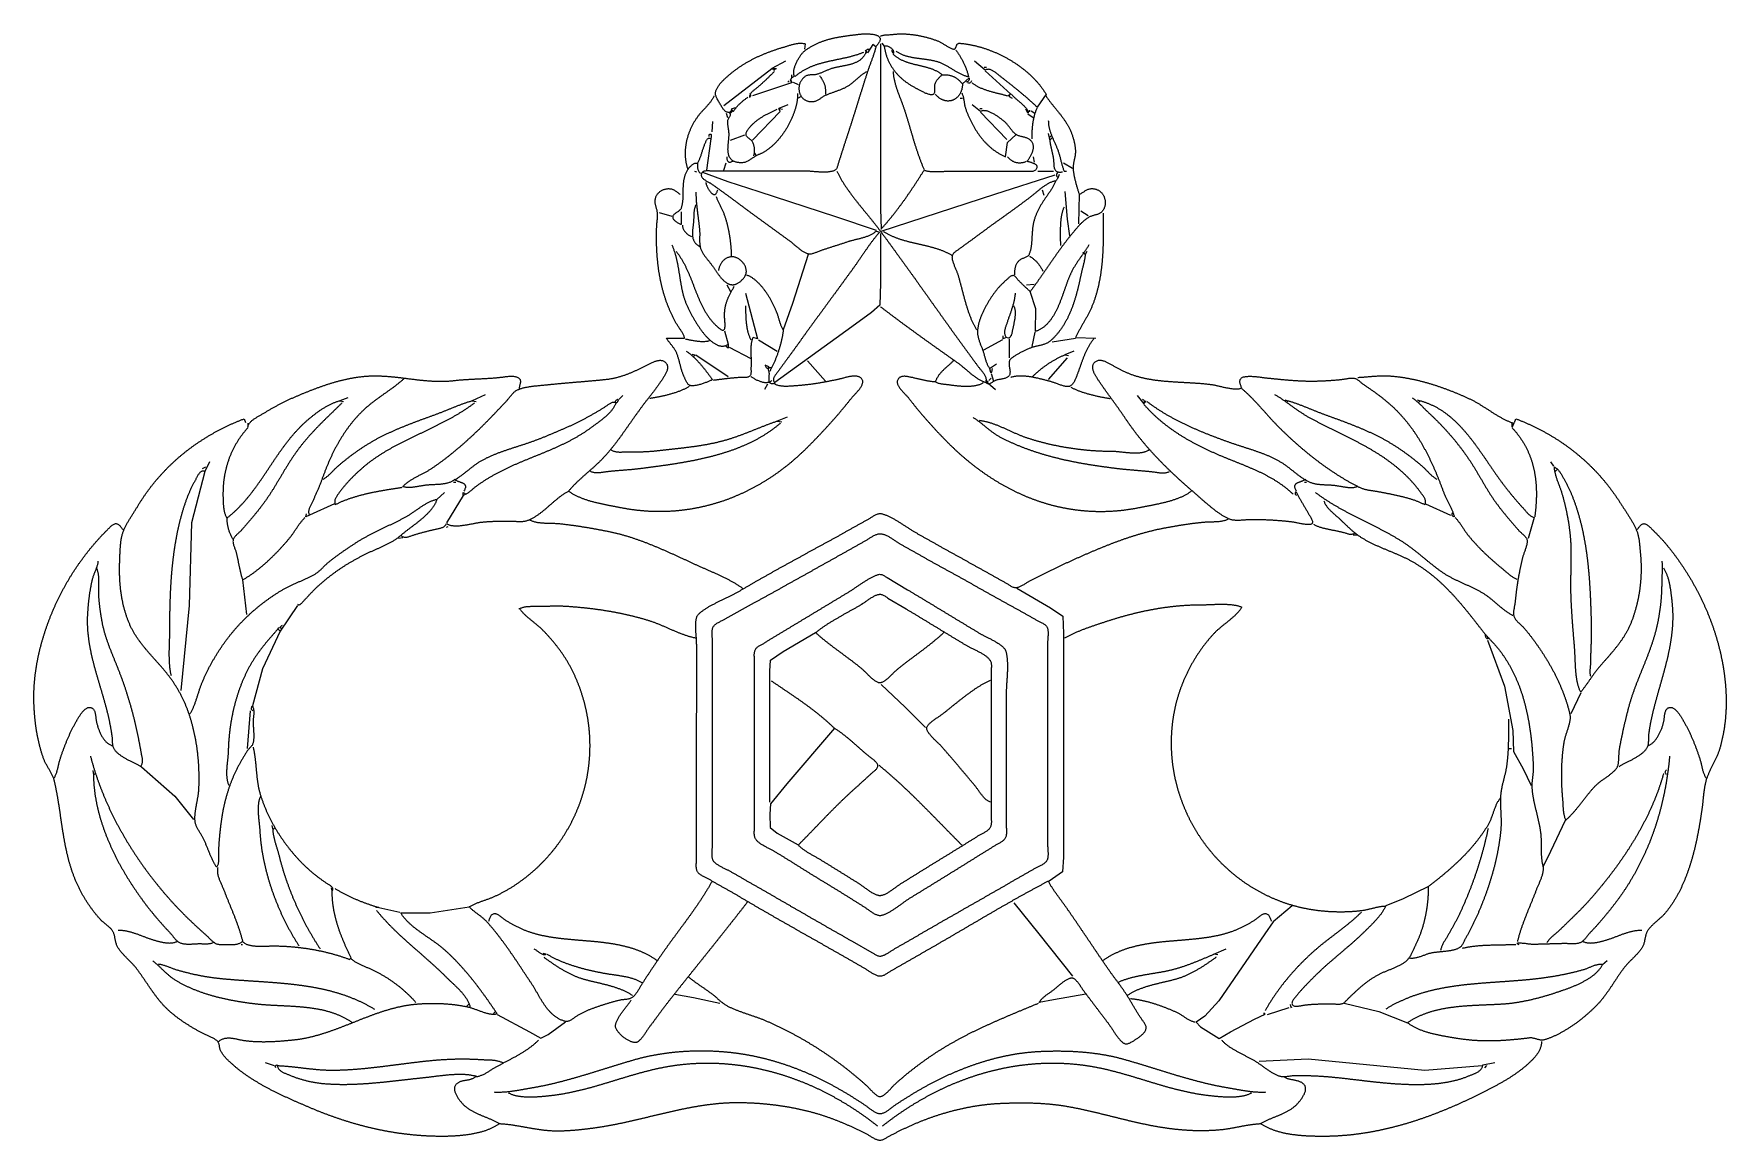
# Model space of a CAD drawing. Header units: millimetres. Extents: x 60 to 2307, y 40 to 1509.
import ezdxf

# ---------------------------------------------------------------- set-up
doc = ezdxf.new("R2010")
doc.units = ezdxf.units.MM
doc.layers.add('0_0_0', color=3, linetype='Continuous')

msp = doc.modelspace()

# ---------------------------------------------------------------- linework, layer by layer
at = {"layer": '0_0_0'}
for points in [[(1066, 1455), (1066, 1451), (1070, 1453), (1069.6827, 1453.5825), (1069.4207, 1454.2086), (1069.2123, 1454.8757), (1069.0557, 1455.5814), (1068.9492, 1456.3233), (1068.8909, 1457.099), (1068.8791, 1457.9061), (1068.9121, 1458.7422), (1068.9881, 1459.6048), (1069.1053, 1460.4916), (1069.262, 1461.4002), (1069.4564, 1462.3281), (1069.6867, 1463.2729), (1069.9512, 1464.2323), (1070.2482, 1465.2037), (1070.5758, 1466.1848), (1070.9323, 1467.1732), (1071.316, 1468.1665), (1071.725, 1469.1622), (1072.1577, 1470.158), (1072.6123, 1471.1514), (1073.0869, 1472.14), (1073.5799, 1473.1215), (1074.0894, 1474.0934), (1074.6138, 1475.0532), (1075.1513, 1475.9986), (1075.7, 1476.9272), (1076.2583, 1477.8366), (1076.8243, 1478.7242), (1077.3964, 1479.5879), (1077.9727, 1480.425), (1078.5515, 1481.2333), (1079.1311, 1482.0102), (1079.7096, 1482.7535), (1080.2853, 1483.4606), (1080.8565, 1484.1292), (1081.4213, 1484.7569), (1081.9781, 1485.3412), (1082.5251, 1485.8797), (1083.0604, 1486.3701), (1083.5825, 1486.8099), (1084.0894, 1487.1967), (1084.9577, 1487.8152), (1085.8273, 1488.4201), (1086.698, 1489.0115), (1087.57, 1489.5897), (1088.4432, 1490.1547), (1089.3177, 1490.7069), (1090.1935, 1491.2464), (1091.0707, 1491.7733), (1091.9491, 1492.2879), (1092.8289, 1492.7904), (1093.7101, 1493.2809), (1094.5927, 1493.7596), (1095.4767, 1494.2268), (1096.3622, 1494.6826), (1097.2491, 1495.1272), (1098.1375, 1495.5608), (1099.0274, 1495.9836), (1099.9189, 1496.3957), (1100.8119, 1496.7974), (1101.7064, 1497.1889), (1102.6026, 1497.5703), (1103.5004, 1497.9418), (1104.3998, 1498.3037), (1105.3009, 1498.656), (1106.2037, 1498.9991), (1107.1081, 1499.333), (1108.0143, 1499.658), (1108.9223, 1499.9743), (1109.832, 1500.2821), (1110.7435, 1500.5815), (1111.6568, 1500.8727), (1112.5719, 1501.1559), (1113.4889, 1501.4314), (1114.4078, 1501.6992), (1115.3285, 1501.9597), (1116.2512, 1502.2129), (1117.1758, 1502.4591), (1118.1024, 1502.6984), (1119.031, 1502.9311), (1119.9616, 1503.1574), (1120.8942, 1503.3773), (1121.8288, 1503.5912), (1122.7656, 1503.7992), (1123.7044, 1504.0015), (1124.6453, 1504.1982), (1125.5884, 1504.3897), (1126.5336, 1504.576), (1127.481, 1504.7573), (1128.4306, 1504.9339), (1129.3824, 1505.1059), (1130.3365, 1505.2735), (1131.2928, 1505.437), (1132.2514, 1505.5964), (1133.2123, 1505.7521), (1134.1756, 1505.9041), (1135.1412, 1506.0526), (1136.1091, 1506.198), (1137.0795, 1506.3402), (1138.0523, 1506.4796), (1139.0275, 1506.6163), (1140.0052, 1506.7506), (1140.9853, 1506.8825), (1141.968, 1507.0123), (1142.9532, 1507.1402), (1143.9409, 1507.2664), (1144.9312, 1507.391), (1145.9241, 1507.5143), (1146.9196, 1507.6364), (1147.9177, 1507.7576), (1148.9184, 1507.8779), (1149.9219, 1507.9977), (1150.928, 1508.117), (1151.9369, 1508.2362), (1152.9485, 1508.3553), (1153.9629, 1508.4746), (1154.98, 1508.5942), (1156, 1508.7144), (1156.5335, 1508.7741), (1157.1351, 1508.835), (1157.7999, 1508.8957), (1158.5232, 1508.9548), (1159.3, 1509.0111), (1160.1256, 1509.0631), (1160.9952, 1509.1095), (1161.9039, 1509.1491), (1162.847, 1509.1804), (1163.8196, 1509.2021), (1164.8169, 1509.2128), (1165.8341, 1509.2113), (1166.8664, 1509.1962), (1167.909, 1509.1662), (1168.957, 1509.1198), (1170.0057, 1509.0558), (1171.0502, 1508.9729), (1172.0858, 1508.8696), (1173.1075, 1508.7447), (1174.1107, 1508.5968), (1175.0904, 1508.4245), (1176.042, 1508.2266), (1176.9604, 1508.0017), (1177.841, 1507.7484), (1178.679, 1507.4655), (1179.4694, 1507.1515), (1180.2076, 1506.8051), (1180.8887, 1506.425), (1181.5078, 1506.0099), (1182.0602, 1505.5584), (1182.5411, 1505.0691), (1182.9455, 1504.5408), (1183.2689, 1503.9721), (1183.5062, 1503.3616), (1183.6527, 1502.708), (1183.7037, 1502.01), (1183.6275, 1501.0948), (1183.4091, 1500.1955), (1183.0694, 1499.3118), (1182.6292, 1498.4433), (1182.1095, 1497.5896), (1181.5311, 1496.7504), (1180.915, 1495.9253), (1180.2821, 1495.114), (1179.6532, 1494.3162), (1179.0493, 1493.5315), (1178.4912, 1492.7595), (1178, 1492), (1174, 1495), (1167, 1484), (1164, 1487), (1166, 1488), (1167, 1489), (1168, 1489), (1169, 1489)], [(1184, 1506), (1184.9539, 1506.465), (1185.9147, 1506.8509), (1186.8821, 1507.1657), (1187.856, 1507.4173), (1188.8364, 1507.6139), (1189.8229, 1507.7633), (1190.8156, 1507.8735), (1191.8142, 1507.9527), (1192.8186, 1508.0087), (1193.8287, 1508.0495), (1194.8443, 1508.0832), (1195.8653, 1508.1177), (1196.8914, 1508.1611), (1197.9227, 1508.2214), (1198.9589, 1508.3064), (1200, 1508.4244), (1200.944, 1508.5426), (1201.8942, 1508.6503), (1202.8501, 1508.7475), (1203.8116, 1508.8344), (1204.7785, 1508.9111), (1205.7505, 1508.9776), (1206.7273, 1509.034), (1207.7088, 1509.0805), (1208.6946, 1509.117), (1209.6846, 1509.1438), (1210.6785, 1509.1609), (1211.6761, 1509.1684), (1212.6772, 1509.1664), (1213.6814, 1509.155), (1214.6886, 1509.1343), (1215.6986, 1509.1044), (1216.711, 1509.0653), (1217.7257, 1509.0172), (1218.7424, 1508.9602), (1219.7609, 1508.8944), (1220.7809, 1508.8198), (1221.8022, 1508.7365), (1222.8246, 1508.6447), (1223.8478, 1508.5444), (1224.8716, 1508.4358), (1225.8958, 1508.3189), (1226.9201, 1508.1938), (1227.9443, 1508.0606), (1228.9681, 1507.9194), (1229.9913, 1507.7704), (1231.0137, 1507.6135), (1232.035, 1507.4489), (1233.055, 1507.2768), (1234.0735, 1507.097), (1235.0902, 1506.9099), (1236.1048, 1506.7155), (1237.1173, 1506.5138), (1238.1272, 1506.3049), (1239.1344, 1506.089), (1240.1386, 1505.8662), (1241.1396, 1505.6365), (1242.1372, 1505.4), (1243.1311, 1505.1569), (1244.121, 1504.9072), (1245.1068, 1504.651), (1246.0883, 1504.3885), (1247.0651, 1504.1196), (1248.037, 1503.8445), (1249.0038, 1503.5634), (1249.9653, 1503.2762), (1250.9212, 1502.9831), (1251.8713, 1502.6842), (1252.8153, 1502.3796), (1253.753, 1502.0693), (1254.6842, 1501.7535), (1255.6087, 1501.4322), (1256.5261, 1501.1056), (1257.4363, 1500.7738), (1258.339, 1500.4368), (1259.234, 1500.0947), (1260.1211, 1499.7477), (1261, 1499.3958), (1261.8623, 1499.0277), (1262.724, 1498.625), (1263.5852, 1498.1915), (1264.446, 1497.7312), (1265.3066, 1497.2477), (1266.1671, 1496.7451), (1267.0277, 1496.2271), (1267.8886, 1495.6975), (1268.7499, 1495.1603), (1269.6118, 1494.6193), (1270.4743, 1494.0784), (1271.3378, 1493.5413), (1272.2022, 1493.0119), (1273.0679, 1492.4941), (1273.9349, 1491.9918), (1274.8033, 1491.5087), (1275.6735, 1491.0488), (1276.5454, 1490.6159), (1277.4193, 1490.2138), (1278.2953, 1489.8463), (1279.1735, 1489.5174), (1280.0542, 1489.2309), (1280.9375, 1488.9907), (1281.5797, 1488.8868), (1282.1294, 1488.9052), (1282.5972, 1489.034), (1282.9937, 1489.2614), (1283.3294, 1489.5754), (1283.615, 1489.9642), (1283.861, 1490.4161), (1284.0781, 1490.919), (1284.2768, 1491.4612), (1284.4677, 1492.0309), (1284.6613, 1492.6161), (1284.8684, 1493.205), (1285.0994, 1493.7858), (1285.365, 1494.3466), (1285.6758, 1494.8756), (1286.0422, 1495.3608), (1286.475, 1495.7906), (1286.9848, 1496.1529), (1287.582, 1496.436), (1288.2773, 1496.6279), (1289.0813, 1496.7169), (1290.0046, 1496.6912), (1290.9109, 1496.6077), (1291.8191, 1496.5174), (1292.7291, 1496.4202), (1293.6409, 1496.3161), (1294.5543, 1496.2052), (1295.4693, 1496.0875), (1296.3859, 1495.9631), (1297.3039, 1495.8319), (1298.2232, 1495.6941), (1299.1439, 1495.5495), (1300.0659, 1495.3983), (1300.9889, 1495.2405), (1301.9131, 1495.0761), (1302.8383, 1494.9051), (1303.7645, 1494.7276), (1304.6915, 1494.5436), (1305.6193, 1494.3531), (1306.5479, 1494.1562), (1307.4771, 1493.9528), (1308.4069, 1493.743), (1309.3373, 1493.5269), (1310.268, 1493.3045), (1311.1992, 1493.0757), (1312.1307, 1492.8407), (1313.0623, 1492.5994), (1313.9942, 1492.3519), (1314.9261, 1492.0981), (1315.8581, 1491.8383), (1316.79, 1491.5723), (1317.7217, 1491.3001), (1318.6533, 1491.0219), (1319.5846, 1490.7377), (1320.5155, 1490.4474), (1321.4461, 1490.1512), (1322.3761, 1489.8489), (1323.3056, 1489.5407), (1324.2345, 1489.2267), (1325.1626, 1488.9067), (1326.09, 1488.5809), (1327.0165, 1488.2492), (1327.9421, 1487.9118), (1328.8668, 1487.5686), (1329.7903, 1487.2197), (1330.7127, 1486.865), (1331.634, 1486.5047), (1332.5539, 1486.1387), (1333.4725, 1485.7671), (1334.3897, 1485.3898), (1335.3054, 1485.0071), (1336.2195, 1484.6187), (1337.132, 1484.2249), (1338.0428, 1483.8256), (1338.9517, 1483.4208), (1339.8589, 1483.0106), (1340.7641, 1482.595), (1341.6673, 1482.174), (1342.5685, 1481.7477), (1343.4675, 1481.3161), (1344.3643, 1480.8792), (1345.2588, 1480.437), (1346.151, 1479.9896), (1347.0408, 1479.5371), (1347.928, 1479.0793), (1348.8127, 1478.6164), (1349.6947, 1478.1484), (1350.574, 1477.6753), (1351.4506, 1477.1971), (1352.3242, 1476.7139), (1353.195, 1476.2257), (1354.0627, 1475.7326), (1354.9274, 1475.2345), (1355.789, 1474.7314), (1356.6473, 1474.2235), (1357.5023, 1473.7108), (1358.354, 1473.1932), (1359.2022, 1472.6708), (1360.0469, 1472.1436), (1360.8881, 1471.6117), (1361.7256, 1471.0751), (1362.5594, 1470.5337), (1363.3894, 1469.9877), (1364.2156, 1469.4371), (1365.0378, 1468.8819), (1365.856, 1468.3221), (1366.6701, 1467.7578), (1367.4801, 1467.1889), (1368.2858, 1466.6156), (1369.0873, 1466.0378), (1369.8844, 1465.4556), (1370.677, 1464.8689), (1371.4652, 1464.2779), (1372.2487, 1463.6826), (1373.0276, 1463.0829), (1373.8018, 1462.4789), (1374.5712, 1461.8707), (1375.3358, 1461.2582), (1376.0953, 1460.6415), (1376.8499, 1460.0207), (1377.5994, 1459.3957), (1378.3437, 1458.7666), (1379.0829, 1458.1334), (1379.8167, 1457.4961), (1380.5451, 1456.8548), (1381.2681, 1456.2095), (1381.9856, 1455.5602), (1382.6975, 1454.907), (1383.4037, 1454.2498), (1384.1043, 1453.5888), (1384.799, 1452.9239), (1385.4878, 1452.2551), (1386.1707, 1451.5826), (1386.8476, 1450.9062), (1387.5184, 1450.2261), (1388.183, 1449.5423), (1388.8414, 1448.8548), (1389.4935, 1448.1637), (1390.1392, 1447.4689), (1390.7785, 1446.7705), (1391.4112, 1446.0685), (1392.0374, 1445.3629), (1392.6569, 1444.6539), (1393.2696, 1443.9413), (1393.8756, 1443.2253), (1394.4747, 1442.5058), (1395.0668, 1441.7829), (1395.6519, 1441.0567), (1396.2299, 1440.3271), (1396.8007, 1439.5941), (1397.3643, 1438.8579), (1397.9206, 1438.1184), (1398.4696, 1437.3757), (1399.011, 1436.6297), (1399.545, 1435.8806), (1400.0713, 1435.1283), (1400.59, 1434.3729), (1401.1009, 1433.6144), (1401.604, 1432.8528), (1402.0993, 1432.0882), (1402.5866, 1431.3206), (1403.0658, 1430.55), (1403.537, 1429.7764), (1404, 1429), (1392, 1412), (1391.2722, 1412.6943), (1390.5416, 1413.3868), (1389.8085, 1414.0776), (1389.0727, 1414.7667), (1388.3344, 1415.454), (1387.5935, 1416.1397), (1386.8502, 1416.8236), (1386.1046, 1417.5059), (1385.3566, 1418.1866), (1384.6063, 1418.8656), (1383.8538, 1419.543), (1383.0991, 1420.2188), (1382.3423, 1420.893), (1381.5834, 1421.5656), (1380.8225, 1422.2368), (1380.0597, 1422.9063), (1379.295, 1423.5744), (1378.5284, 1424.241), (1377.76, 1424.9062), (1376.9899, 1425.5698), (1376.2181, 1426.2321), (1375.4446, 1426.8929), (1374.6696, 1427.5523), (1373.8931, 1428.2103), (1373.1151, 1428.867), (1372.3357, 1429.5223), (1371.5549, 1430.1763), (1370.7728, 1430.829), (1369.9895, 1431.4804), (1369.205, 1432.1305), (1368.4193, 1432.7794), (1367.6326, 1433.427), (1366.8448, 1434.0734), (1366.056, 1434.7186), (1365.2663, 1435.3626), (1364.4758, 1436.0055), (1363.6844, 1436.6472), (1362.8923, 1437.2878), (1362.0994, 1437.9272), (1361.3059, 1438.5656), (1360.5118, 1439.2028), (1359.7172, 1439.839), (1358.922, 1440.4742), (1358.1265, 1441.1084), (1357.3305, 1441.7415), (1356.5342, 1442.3736), (1355.7377, 1443.0048), (1354.9409, 1443.635), (1354.144, 1444.2643), (1353.3469, 1444.8927), (1352.5498, 1445.5201), (1351.7527, 1446.1467), (1350.9557, 1446.7724), (1350.1587, 1447.3973), (1349.3619, 1448.0213), (1348.5654, 1448.6446), (1347.7691, 1449.267), (1346.9731, 1449.8887), (1346.1775, 1450.5096), (1345.3823, 1451.1297), (1344.5876, 1451.7492), (1343.7935, 1452.3679), (1343, 1452.986), (1342.3457, 1453.5026), (1341.6684, 1454.0482), (1340.9694, 1454.6171), (1340.2502, 1455.2031), (1339.5121, 1455.8005), (1338.7566, 1456.4032), (1337.9852, 1457.0054), (1337.1993, 1457.6012), (1336.4002, 1458.1845), (1335.5895, 1458.7495), (1334.7685, 1459.2904), (1333.9387, 1459.801), (1333.1016, 1460.2756), (1332.2584, 1460.7081), (1331.4108, 1461.0928), (1330.56, 1461.4235), (1329.7076, 1461.6946), (1328.855, 1461.8999), (1328.0035, 1462.0336), (1327.1547, 1462.0897), (1326.3099, 1462.0624), (1325.4706, 1461.9457), (1324.6383, 1461.7336), (1323.8142, 1461.4204), (1323, 1461), (1309, 1473)], [(1178, 1492), (1177.7631, 1491.0035), (1177.5146, 1490.0104), (1177.2552, 1489.0205), (1176.9854, 1488.0335), (1176.7058, 1487.0494), (1176.417, 1486.0679), (1176.1194, 1485.0889), (1175.8139, 1484.1123), (1175.5008, 1483.1379), (1175.1808, 1482.1656), (1174.8544, 1481.1951), (1174.5223, 1480.2263), (1174.185, 1479.2591), (1173.8431, 1478.2934), (1173.4971, 1477.3288), (1173.1477, 1476.3654), (1172.7955, 1475.4028), (1172.4409, 1474.4411), (1172.0846, 1473.48), (1171.7272, 1472.5193), (1171.3693, 1471.5589), (1171.0113, 1470.5987), (1170.654, 1469.6384), (1170.2978, 1468.678), (1169.9434, 1467.7172), (1169.5913, 1466.7559), (1169.2421, 1465.794), (1168.8964, 1464.8313), (1168.5548, 1463.8676), (1168.2179, 1462.9028), (1167.8861, 1461.9367), (1167.5602, 1460.9691), (1167.2407, 1460), (1166.9297, 1459.0451), (1166.6194, 1458.09), (1166.3095, 1457.1347), (1166.0002, 1456.1792), (1165.6914, 1455.2234), (1165.3831, 1454.2674), (1165.0752, 1453.3113), (1164.7678, 1452.3549), (1164.4609, 1451.3983), (1164.1544, 1450.4415), (1163.8483, 1449.4845), (1163.5426, 1448.5273), (1163.2373, 1447.57), (1162.9324, 1446.6125), (1162.6279, 1445.6548), (1162.3237, 1444.6969), (1162.0199, 1443.7389), (1161.7164, 1442.7807), (1161.4132, 1441.8224), (1161.1104, 1440.8639), (1160.8078, 1439.9053), (1160.5055, 1438.9466), (1160.2035, 1437.9877), (1159.9017, 1437.0287), (1159.6002, 1436.0696), (1159.2989, 1435.1104), (1158.9978, 1434.1511), (1158.6969, 1433.1917), (1158.3962, 1432.2322), (1158.0957, 1431.2725), (1157.7954, 1430.3129), (1157.4952, 1429.3531), (1157.1951, 1428.3932), (1156.8951, 1427.4333), (1156.5953, 1426.4733), (1156.2956, 1425.5133), (1155.9959, 1424.5532), (1155.6964, 1423.593), (1155.3968, 1422.6328), (1155.0974, 1421.6726), (1154.7979, 1420.7123), (1154.4985, 1419.752), (1154.1991, 1418.7917), (1153.8997, 1417.8314), (1153.6003, 1416.871), (1153.3008, 1415.9107), (1153.0013, 1414.9503), (1152.7017, 1413.99), (1152.4021, 1413.0296), (1152.1024, 1412.0693), (1151.8025, 1411.109), (1151.5026, 1410.1487), (1151.2026, 1409.1885), (1150.9024, 1408.2282), (1150.602, 1407.268), (1150.3015, 1406.3079), (1150.0009, 1405.3478), (1149.7, 1404.3878), (1149.3989, 1403.4278), (1149.0977, 1402.4679), (1148.7962, 1401.5081), (1148.4944, 1400.5483), (1148.1924, 1399.5887), (1147.8902, 1398.6291), (1147.5876, 1397.6696), (1147.2848, 1396.7102), (1146.9817, 1395.7509), (1146.6782, 1394.7917), (1146.3745, 1393.8327), (1146.0703, 1392.8737), (1145.7659, 1391.9149), (1145.461, 1390.9562), (1145.1558, 1389.9976), (1144.8501, 1389.0392), (1144.5441, 1388.0809), (1144.2376, 1387.1228), (1143.9308, 1386.1648), (1143.6234, 1385.207), (1143.3156, 1384.2494), (1143.0073, 1383.2919), (1142.6986, 1382.3346), (1142.3893, 1381.3775), (1142.0795, 1380.4206), (1141.7692, 1379.4638), (1141.4584, 1378.5073), (1141.147, 1377.551), (1140.8351, 1376.5949), (1140.5225, 1375.6389), (1140.2094, 1374.6832), (1139.8957, 1373.7278), (1139.5814, 1372.7725), (1139.2664, 1371.8175), (1138.9508, 1370.8628), (1138.6345, 1369.9082), (1138.3176, 1368.954), (1138, 1368), (1137.6789, 1367.0347), (1137.3592, 1366.069), (1137.0408, 1365.103), (1136.7235, 1364.1367), (1136.4074, 1363.17), (1136.0922, 1362.2031), (1135.778, 1361.236), (1135.4647, 1360.2686), (1135.1522, 1359.3009), (1134.8405, 1358.3331), (1134.5293, 1357.3651), (1134.2188, 1356.397), (1133.9088, 1355.4287), (1133.5992, 1354.4603), (1133.2899, 1353.4918), (1132.981, 1352.5232), (1132.6722, 1351.5546), (1132.3636, 1350.5859), (1132.0551, 1349.6173), (1131.7465, 1348.6486), (1131.4379, 1347.68), (1131.129, 1346.7114), (1130.82, 1345.7429), (1130.5106, 1344.7745), (1130.2009, 1343.8062), (1129.8907, 1342.838), (1129.5799, 1341.87), (1129.2686, 1340.9022), (1128.9566, 1339.9345), (1128.6438, 1338.9671), (1128.3302, 1338), (1128.0813, 1337.1833), (1127.8375, 1336.3107), (1127.5895, 1335.3982), (1127.3282, 1334.4617), (1127.0442, 1333.5173), (1126.7284, 1332.5811), (1126.3717, 1331.6691), (1125.9648, 1330.7974), (1125.4985, 1329.9819), (1124.9636, 1329.2387), (1124.351, 1328.5839), (1123.6514, 1328.0335), (1122.8557, 1327.6035), (1122.1083, 1327.3027), (1121.3304, 1327.0295), (1120.5235, 1326.7828), (1119.689, 1326.5616), (1118.8285, 1326.3649), (1117.9434, 1326.1917), (1117.0352, 1326.0409), (1116.1054, 1325.9116), (1115.1554, 1325.8027), (1114.1868, 1325.7132), (1113.2011, 1325.642), (1112.1996, 1325.5882), (1111.184, 1325.5508), (1110.1556, 1325.5287), (1109.116, 1325.5209), (1108.0666, 1325.5263), (1107.009, 1325.544), (1105.9446, 1325.573), (1104.8749, 1325.6122), (1103.8014, 1325.6606), (1102.7255, 1325.7172), (1101.6487, 1325.781), (1100.5726, 1325.8509), (1099.4986, 1325.926), (1098.4282, 1326.0051), (1097.3629, 1326.0874), (1096.3041, 1326.1717), (1095.2534, 1326.2571), (1094.2121, 1326.3426), (1093.1819, 1326.427), (1092.1642, 1326.5095), (1091.1604, 1326.5889), (1090.1721, 1326.6643), (1089.2008, 1326.7347), (1088.2478, 1326.7989), (1087.3148, 1326.8561), (1086.4031, 1326.9052), (1085.5143, 1326.9451), (1084.6499, 1326.9749), (1083.8113, 1326.9935), (1083, 1327), (989, 1327), (988.0025, 1326.9989), (987.0046, 1326.9959), (986.0061, 1326.9911), (985.0071, 1326.9849), (984.0077, 1326.9773), (983.0079, 1326.9686), (982.0077, 1326.9591), (981.0073, 1326.9489), (980.0065, 1326.9383), (979.0055, 1326.9274), (978.0042, 1326.9166), (977.0029, 1326.906), (976.0013, 1326.8958), (974.9997, 1326.8863), (973.9981, 1326.8776), (972.9964, 1326.87), (971.9948, 1326.8638), (970.9932, 1326.859), (969.9918, 1326.856), (968.9904, 1326.855), (967.9893, 1326.8561), (966.9884, 1326.8597), (965.9877, 1326.8658), (964.9874, 1326.8748), (963.9873, 1326.8869), (962.9877, 1326.9022), (961.9885, 1326.9209), (960.9897, 1326.9434), (959.9914, 1326.9698), (958.9937, 1327.0004), (957.9965, 1327.0353), (957, 1327.0748), (956.1786, 1327.1129), (955.2969, 1327.1521), (954.3719, 1327.1785), (953.4208, 1327.1779), (952.4606, 1327.1366), (951.5085, 1327.0404), (950.5816, 1326.8755), (949.697, 1326.6278), (948.8717, 1326.2834), (948.123, 1325.8284), (947.4678, 1325.2487), (946.9234, 1324.5305), (946.5069, 1323.6597), (946.26, 1322.7938), (946.1561, 1321.9608), (946.185, 1321.1596), (946.3366, 1320.3893), (946.6006, 1319.649), (946.967, 1318.9378), (947.4255, 1318.2547), (947.966, 1317.5989), (948.5783, 1316.9694), (949.2522, 1316.3653), (949.9777, 1315.7857), (950.7445, 1315.2297), (951.5424, 1314.6963), (952.3614, 1314.1846), (953.1912, 1313.6938), (954.0216, 1313.2228), (954.8426, 1312.7708), (955.6439, 1312.3369), (956.4154, 1311.9201), (957.1469, 1311.5195), (957.8283, 1311.1342), (958.4494, 1310.7632), (959, 1310.4058), (959.8328, 1309.8336), (960.6647, 1309.2599), (961.4958, 1308.6846), (962.3261, 1308.1079), (963.1555, 1307.5297), (963.9842, 1306.9501), (964.8121, 1306.3691), (965.6392, 1305.7867), (966.4656, 1305.2031), (967.2913, 1304.6182), (968.1163, 1304.0321), (968.9406, 1303.4448), (969.7643, 1302.8563), (970.5873, 1302.2668), (971.4097, 1301.6762), (972.2314, 1301.0845), (973.0526, 1300.4919), (973.8732, 1299.8984), (974.6933, 1299.3039), (975.5128, 1298.7085), (976.3318, 1298.1124), (977.1503, 1297.5154), (977.9683, 1296.9177), (978.7859, 1296.3193), (979.603, 1295.7202), (980.4197, 1295.1205), (981.236, 1294.5201), (982.0518, 1293.9193), (982.8674, 1293.3179), (983.6825, 1292.716), (984.4974, 1292.1137), (985.3119, 1291.511), (986.1261, 1290.9079), (986.94, 1290.3045), (987.7537, 1289.7009), (988.5671, 1289.097), (989.3803, 1288.4928), (990.1933, 1287.8886), (991.0061, 1287.2842), (991.8187, 1286.6797), (992.6312, 1286.0752), (993.4435, 1285.4706), (994.2558, 1284.8661), (995.0679, 1284.2617), (995.8799, 1283.6574), (996.6919, 1283.0532), (997.5039, 1282.4492), (998.3158, 1281.8455), (999.1277, 1281.242), (999.9396, 1280.6388), (1000.7515, 1280.0359), (1001.5635, 1279.4335), (1002.3756, 1278.8315), (1003.1877, 1278.2299), (1004, 1277.6289), (1004.8068, 1277.0324), (1005.6139, 1276.4363), (1006.4213, 1275.8406), (1007.229, 1275.2453), (1008.0369, 1274.6503), (1008.8451, 1274.0556), (1009.6536, 1273.4613), (1010.4623, 1272.8673), (1011.2712, 1272.2737), (1012.0803, 1271.6803), (1012.8897, 1271.0872), (1013.6993, 1270.4944), (1014.5091, 1269.9019), (1015.3191, 1269.3097), (1016.1292, 1268.7177), (1016.9396, 1268.1259), (1017.7501, 1267.5344), (1018.5608, 1266.9431), (1019.3717, 1266.3521), (1020.1827, 1265.7612), (1020.9939, 1265.1705), (1021.8052, 1264.58), (1022.6166, 1263.9897), (1023.4282, 1263.3996), (1024.2398, 1262.8096), (1025.0516, 1262.2197), (1025.8635, 1261.63), (1026.6755, 1261.0405), (1027.4875, 1260.451), (1028.2997, 1259.8616), (1029.1119, 1259.2724), (1029.9242, 1258.6832), (1030.7365, 1258.0941), (1031.5489, 1257.505), (1032.3613, 1256.9161), (1033.1738, 1256.3271), (1033.9863, 1255.7382), (1034.7988, 1255.1494), (1035.6113, 1254.5605), (1036.4238, 1253.9717), (1037.2363, 1253.3828), (1038.0489, 1252.794), (1038.8614, 1252.2051), (1039.6738, 1251.6162), (1040.4863, 1251.0272), (1041.2987, 1250.4382), (1042.111, 1249.8491), (1042.9233, 1249.26), (1043.7356, 1248.6707), (1044.5477, 1248.0814), (1045.3598, 1247.492), (1046.1719, 1246.9024), (1046.9838, 1246.3128), (1047.7956, 1245.723), (1048.6073, 1245.1331), (1049.4189, 1244.543), (1050.2304, 1243.9527), (1051.0417, 1243.3623), (1051.853, 1242.7717), (1052.664, 1242.1809), (1053.475, 1241.5899), (1054.2857, 1240.9987), (1055.0963, 1240.4073), (1055.9068, 1239.8156), (1056.717, 1239.2237), (1057.5271, 1238.6316), (1058.3369, 1238.0392), (1059.1466, 1237.4465), (1059.9561, 1236.8535), (1060.7653, 1236.2603), (1061.5743, 1235.6667), (1062.3831, 1235.0729), (1063.1917, 1234.4787), (1064, 1233.8842), (1064.63, 1233.4103), (1065.2854, 1232.8991), (1065.9647, 1232.3539), (1066.6664, 1231.7782), (1067.3893, 1231.1752), (1068.1318, 1230.5484), (1068.8927, 1229.9012), (1069.6704, 1229.237), (1070.4637, 1228.5591), (1071.271, 1227.8711), (1072.091, 1227.1763), (1072.9223, 1226.478), (1073.7635, 1225.7798), (1074.6132, 1225.0849), (1075.47, 1224.3968), (1076.3325, 1223.7188), (1077.1993, 1223.0545), (1078.0689, 1222.4071), (1078.94, 1221.7801), (1079.8113, 1221.1768), (1080.6812, 1220.6008), (1081.5484, 1220.0553), (1082.4115, 1219.5437), (1083.269, 1219.0695), (1084.1197, 1218.6361), (1084.962, 1218.2468), (1085.7947, 1217.9051), (1086.6162, 1217.6143), (1087.4251, 1217.3779), (1088.2202, 1217.1992), (1089, 1217.0817), (1089.878, 1217.0259), (1090.7852, 1217.046), (1091.7177, 1217.1348), (1092.6714, 1217.2854), (1093.6423, 1217.491), (1094.6263, 1217.7445), (1095.6195, 1218.039), (1096.6179, 1218.3676), (1097.6174, 1218.7233), (1098.6139, 1219.0991), (1099.6036, 1219.4883), (1100.5823, 1219.8836), (1101.5461, 1220.2784), (1102.4909, 1220.6655), (1103.4127, 1221.0381), (1104.3075, 1221.3892), (1105.1712, 1221.7119), (1106, 1221.9992), (1106.9711, 1222.3192), (1107.9425, 1222.6383), (1108.9142, 1222.9566), (1109.8862, 1223.2741), (1110.8585, 1223.5909), (1111.831, 1223.907), (1112.8037, 1224.2225), (1113.7766, 1224.5374), (1114.7498, 1224.8518), (1115.7231, 1225.1658), (1116.6965, 1225.4794), (1117.6701, 1225.7926), (1118.6438, 1226.1055), (1119.6176, 1226.4182), (1120.5914, 1226.7307), (1121.5654, 1227.0431), (1122.5394, 1227.3554), (1123.5134, 1227.6676), (1124.4874, 1227.9799), (1125.4614, 1228.2922), (1126.4353, 1228.6047), (1127.4092, 1228.9174), (1128.3831, 1229.2303), (1129.3569, 1229.5436), (1130.3305, 1229.8571), (1131.3041, 1230.1711), (1132.2775, 1230.4855), (1133.2507, 1230.8004), (1134.2238, 1231.1159), (1135.1967, 1231.432), (1136.1694, 1231.7488), (1137.1418, 1232.0663), (1138.114, 1232.3846), (1139.0859, 1232.7037), (1140.0576, 1233.0237), (1141.0289, 1233.3446), (1142, 1233.6666), (1142.8023, 1233.9258), (1143.631, 1234.1802), (1144.4842, 1234.4304), (1145.3603, 1234.6772), (1146.2578, 1234.9213), (1147.175, 1235.1633), (1148.1103, 1235.4041), (1149.062, 1235.6444), (1150.0284, 1235.8848), (1151.0081, 1236.1262), (1151.9993, 1236.3691), (1153.0003, 1236.6144), (1154.0097, 1236.8628), (1155.0257, 1237.115), (1156.0466, 1237.3717), (1157.071, 1237.6336), (1158.0971, 1237.9015), (1159.1233, 1238.1761), (1160.1479, 1238.4581), (1161.1694, 1238.7482), (1162.1862, 1239.0472), (1163.1964, 1239.3558), (1164.1987, 1239.6746), (1165.1912, 1240.0045), (1166.1724, 1240.3461), (1167.1407, 1240.7002), (1168.0944, 1241.0675), (1169.0318, 1241.4487), (1169.9514, 1241.8446), (1170.8515, 1242.2558), (1171.7305, 1242.6831), (1172.5868, 1243.1272), (1173.4187, 1243.5889), (1174.2245, 1244.0688), (1175.0027, 1244.5676), (1175.7516, 1245.0862), (1176.4697, 1245.6252), (1177.1551, 1246.1854), (1177.8064, 1246.7674), (1178.4219, 1247.372), (1179, 1248), (1125, 1266), (1023, 1299.28), (982, 1312.5756), (948, 1325)], [(1016, 1347), (1017, 1351), (1019, 1347), (1018.0577, 1346.5996), (1017.1426, 1346.15), (1016.2507, 1345.6586), (1015.378, 1345.1329), (1014.5207, 1344.5802), (1013.6749, 1344.0081), (1012.8365, 1343.4239), (1012.0017, 1342.8351), (1011.1665, 1342.2492), (1010.327, 1341.6736), (1009.4793, 1341.1157), (1008.6194, 1340.583), (1007.7434, 1340.0829), (1006.8474, 1339.6229), (1005.9274, 1339.2104), (1004.9796, 1338.8529), (1004, 1338.5578), (1003.031, 1338.3372), (1002.0408, 1338.1745), (1001.0354, 1338.0653), (1000.0213, 1338.0054), (999.0044, 1337.9906), (997.9911, 1338.0166), (996.9875, 1338.0793), (996, 1338.1744), (994.9267, 1338.3159), (993.9058, 1338.4929), (992.936, 1338.7044), (992.0162, 1338.9496), (991.145, 1339.2274), (990.3213, 1339.537), (989.544, 1339.8774), (988.8117, 1340.2478), (988.1233, 1340.6472), (987.4776, 1341.0747), (986.8733, 1341.5294), (986.3093, 1342.0103), (985.7843, 1342.5167), (985.2971, 1343.0474), (984.8466, 1343.6017), (984.4315, 1344.1787), (984.0506, 1344.7773), (983.7027, 1345.3967), (983.3866, 1346.0359), (983.1011, 1346.6941), (982.845, 1347.3704), (982.617, 1348.0637), (982.416, 1348.7733), (982.2408, 1349.4981), (982.0901, 1350.2374), (981.9627, 1350.99), (981.8575, 1351.7552), (981.7731, 1352.5321), (981.7085, 1353.3196), (981.6624, 1354.117), (981.6336, 1354.9232), (981.6209, 1355.7373), (981.623, 1356.5586), (981.6388, 1357.3859), (981.6671, 1358.2185), (981.7067, 1359.0553), (981.7562, 1359.8955), (981.8147, 1360.7382), (981.8807, 1361.5825), (981.9532, 1362.4274), (982.0309, 1363.272), (982.1125, 1364.1154), (982.197, 1364.9567), (982.2831, 1365.7949), (982.3695, 1366.6292), (982.4552, 1367.4587), (982.5388, 1368.2824), (982.6191, 1369.0994), (982.695, 1369.9087), (982.7652, 1370.7096), (982.8286, 1371.501), (982.8838, 1372.2821), (982.9298, 1373.0518), (982.9653, 1373.8094), (982.9891, 1374.5539), (983, 1375.2844), (982.9968, 1376), (982.9661, 1377.0045), (982.9073, 1378.0076), (982.8239, 1379.0094), (982.7199, 1380.01), (982.5991, 1381.0096), (982.4653, 1382.0084), (982.3223, 1383.0065), (982.174, 1384.004), (982.0241, 1385.0013), (981.8765, 1385.9983), (981.735, 1386.9952), (981.6035, 1387.9923), (981.4856, 1388.9897), (981.3854, 1389.9875), (981.3065, 1390.986), (981.2529, 1391.9851), (981.2283, 1392.9853), (981.3091, 1393.8401), (981.5436, 1394.6901), (981.8967, 1395.5348), (982.3336, 1396.3736), (982.8194, 1397.2061), (983.3191, 1398.0318), (983.7978, 1398.8501), (984.2206, 1399.6605), (984.5527, 1400.4625), (984.759, 1401.2556), (984.8047, 1402.0393), (984.655, 1402.8132), (984.2268, 1403.6216), (983.6093, 1404.195), (982.8473, 1404.5906), (981.9853, 1404.8658), (981.0679, 1405.0779), (980.1398, 1405.2843), (979.2456, 1405.5422), (978.43, 1405.909), (977.7376, 1406.4421), (977.3665, 1406.8485), (976.944, 1407.3543), (976.4753, 1407.9518), (975.9656, 1408.6335), (975.4201, 1409.3917), (974.844, 1410.2189), (974.2426, 1411.1075), (973.6211, 1412.0499), (972.9847, 1413.0385), (972.3386, 1414.0658), (971.6881, 1415.1241), (971.0384, 1416.2058), (970.3948, 1417.3034), (969.7623, 1418.4093), (969.1463, 1419.516), (968.552, 1420.6157), (967.9846, 1421.701), (967.4494, 1422.7642), (966.9515, 1423.7978), (966.4962, 1424.7942), (966.0888, 1425.7457), (965.7343, 1426.6449), (965.4381, 1427.4841), (965.2054, 1428.2557), (965.0415, 1428.9522), (964.9514, 1429.5659), (964.9406, 1430.0894), (965.0231, 1430.9302), (965.1619, 1431.7745), (965.3544, 1432.6215), (965.598, 1433.4702), (965.8905, 1434.32), (966.2291, 1435.1699), (966.6115, 1436.0193), (967.0352, 1436.8672), (967.4977, 1437.7128), (967.9965, 1438.5554), (968.5291, 1439.3941), (969.093, 1440.2282), (969.6859, 1441.0567), (970.305, 1441.8789), (970.9481, 1442.694), (971.6126, 1443.5011), (972.296, 1444.2995), (972.9958, 1445.0883), (973.7096, 1445.8667), (974.4348, 1446.634), (975.169, 1447.3892), (975.9097, 1448.1316), (976.6545, 1448.8604), (977.4007, 1449.5747), (978.146, 1450.2737), (978.8879, 1450.9567), (979.6238, 1451.6228), (980.3514, 1452.2712), (981.068, 1452.9011), (981.7712, 1453.5116), (982.4586, 1454.102), (983.1277, 1454.6715), (983.7759, 1455.2192), (984.4008, 1455.7443), (985, 1456.246), (985.766, 1456.8822), (986.5367, 1457.5129), (987.3118, 1458.1382), (988.0913, 1458.758), (988.8751, 1459.3723), (989.6633, 1459.9813), (990.4557, 1460.5848), (991.2523, 1461.183), (992.053, 1461.7758), (992.8578, 1462.3633), (993.6667, 1462.9456), (994.4795, 1463.5225), (995.2962, 1464.0942), (996.1167, 1464.6607), (996.9411, 1465.222), (997.7692, 1465.7782), (998.601, 1466.3291), (999.4364, 1466.875), (1000.2754, 1467.4157), (1001.118, 1467.9514), (1001.964, 1468.482), (1002.8133, 1469.0076), (1003.6661, 1469.5282), (1004.5221, 1470.0438), (1005.3814, 1470.5544), (1006.2439, 1471.0601), (1007.1095, 1471.5609), (1007.9782, 1472.0569), (1008.8499, 1472.5479), (1009.7245, 1473.0341), (1010.6021, 1473.5155), (1011.4825, 1473.9922), (1012.3657, 1474.464), (1013.2516, 1474.9311), (1014.1403, 1475.3935), (1015.0315, 1475.8512), (1015.9253, 1476.3043), (1016.8217, 1476.7526), (1017.7205, 1477.1964), (1018.6217, 1477.6356), (1019.5252, 1478.0702), (1020.4311, 1478.5002), (1021.3392, 1478.9258), (1022.2494, 1479.3468), (1023.1618, 1479.7633), (1024.0763, 1480.1754), (1024.9927, 1480.5831), (1025.9111, 1480.9864), (1026.8315, 1481.3853), (1027.7536, 1481.7798), (1028.6776, 1482.17), (1029.6033, 1482.5559), (1030.5307, 1482.9375), (1031.4596, 1483.3148), (1032.3902, 1483.6879), (1033.3223, 1484.0568), (1034.2558, 1484.4215), (1035.1907, 1484.782), (1036.127, 1485.1384), (1037.0645, 1485.4907), (1038.0033, 1485.8389), (1038.9433, 1486.1831), (1039.8844, 1486.5231), (1040.8265, 1486.8592), (1041.7697, 1487.1913), (1042.7138, 1487.5193), (1043.6588, 1487.8435), (1044.6046, 1488.1637), (1045.5512, 1488.48), (1046.4986, 1488.7925), (1047.4466, 1489.1011), (1048.3953, 1489.4058), (1049.3445, 1489.7068), (1050.2942, 1490.004), (1051.2443, 1490.2974), (1052.1949, 1490.5871), (1053.1458, 1490.8731), (1054.097, 1491.1554), (1055.0484, 1491.434), (1056, 1491.7091), (1056.8836, 1491.9671), (1057.7829, 1492.2371), (1058.6968, 1492.5168), (1059.6243, 1492.8041), (1060.5641, 1493.0968), (1061.5154, 1493.3926), (1062.4768, 1493.6893), (1063.4474, 1493.9848), (1064.426, 1494.2769), (1065.4116, 1494.5633), (1066.403, 1494.8418), (1067.3992, 1495.1103), (1068.399, 1495.3665), (1069.4015, 1495.6082), (1070.4053, 1495.8333), (1071.4096, 1496.0395), (1072.4131, 1496.2246), (1073.4148, 1496.3864), (1074.4136, 1496.5227), (1075.4084, 1496.6314), (1076.398, 1496.7102), (1077.3815, 1496.7568), (1078.3576, 1496.7692), (1079.3254, 1496.7451), (1080.2837, 1496.6823), (1081.2314, 1496.5786), (1082.1674, 1496.4317), (1083.0906, 1496.2396), (1084, 1496), (1083, 1489)], [(1071, 1453), (1071.7899, 1453.6624), (1072.5838, 1454.3099), (1073.3818, 1454.9428), (1074.1836, 1455.5613), (1074.9892, 1456.1657), (1075.7987, 1456.7562), (1076.6119, 1457.333), (1077.4287, 1457.8963), (1078.2491, 1458.4465), (1079.0731, 1458.9837), (1079.9005, 1459.5082), (1080.7314, 1460.0203), (1081.5656, 1460.5201), (1082.4032, 1461.0078), (1083.244, 1461.4839), (1084.0879, 1461.9484), (1084.935, 1462.4016), (1085.7852, 1462.8438), (1086.6383, 1463.2752), (1087.4944, 1463.696), (1088.3534, 1464.1065), (1089.2152, 1464.5069), (1090.0798, 1464.8975), (1090.947, 1465.2784), (1091.8169, 1465.65), (1092.6894, 1466.0124), (1093.5645, 1466.3659), (1094.4419, 1466.7108), (1095.3218, 1467.0473), (1096.2041, 1467.3756), (1097.0886, 1467.6959), (1097.9753, 1468.0086), (1098.8642, 1468.3138), (1099.7552, 1468.6118), (1100.6483, 1468.9027), (1101.5433, 1469.187), (1102.4402, 1469.4647), (1103.3391, 1469.7362), (1104.2397, 1470.0016), (1105.1421, 1470.2613), (1106.0461, 1470.5154), (1106.9518, 1470.7641), (1107.859, 1471.0078), (1108.7678, 1471.2467), (1109.678, 1471.481), (1110.5896, 1471.7109), (1111.5025, 1471.9367), (1112.4166, 1472.1586), (1113.332, 1472.3769), (1114.2485, 1472.5918), (1115.1662, 1472.8035), (1116.0848, 1473.0123), (1117.0044, 1473.2184), (1117.9249, 1473.422), (1118.8462, 1473.6235), (1119.7684, 1473.823), (1120.6912, 1474.0207), (1121.6148, 1474.217), (1122.5389, 1474.412), (1123.4636, 1474.606), (1124.3887, 1474.7992), (1125.3143, 1474.9919), (1126.2403, 1475.1842), (1127.1666, 1475.3766), (1128.0931, 1475.5691), (1129.0198, 1475.762), (1129.9466, 1475.9555), (1130.8735, 1476.15), (1131.8004, 1476.3456), (1132.7272, 1476.5426), (1133.654, 1476.7412), (1134.5805, 1476.9416), (1135.5069, 1477.1442), (1136.4329, 1477.349), (1137.3586, 1477.5564), (1138.2839, 1477.7667), (1139.2087, 1477.9799), (1140.1329, 1478.1965), (1141.0566, 1478.4166), (1141.9796, 1478.6404), (1142.9019, 1478.8683), (1143.8235, 1479.1004), (1144.7442, 1479.3369), (1145.664, 1479.5782), (1146.5829, 1479.8244), (1147.5007, 1480.0759), (1148.4175, 1480.3327), (1149.3332, 1480.5953), (1150.2476, 1480.8637), (1151.1608, 1481.1383), (1152.0727, 1481.4193), (1152.9833, 1481.7069), (1153.8924, 1482.0014), (1154.8, 1482.3029), (1155.706, 1482.6118), (1156.6105, 1482.9284), (1157.5132, 1483.2527), (1158.4143, 1483.5851), (1159.3135, 1483.9257), (1160.2109, 1484.275), (1161.1064, 1484.6329), (1162, 1485)], [(1165, 1486), (1164.697, 1485.0489), (1164.364, 1484.1318), (1164.0019, 1483.2478), (1163.6114, 1482.3962), (1163.1932, 1481.5762), (1162.748, 1480.7872), (1162.2767, 1480.0282), (1161.7799, 1479.2987), (1161.2584, 1478.5977), (1160.713, 1477.9246), (1160.1443, 1477.2786), (1159.5532, 1476.659), (1158.9404, 1476.0649), (1158.3066, 1475.4957), (1157.6526, 1474.9506), (1156.9792, 1474.4288), (1156.287, 1473.9296), (1155.5768, 1473.4522), (1154.8494, 1472.9958), (1154.1055, 1472.5598), (1153.3459, 1472.1433), (1152.5713, 1471.7456), (1151.7824, 1471.3659), (1150.9801, 1471.0036), (1150.165, 1470.6577), (1149.3379, 1470.3276), (1148.4995, 1470.0126), (1147.6506, 1469.7118), (1146.792, 1469.4245), (1145.9243, 1469.1499), (1145.0484, 1468.8874), (1144.1649, 1468.6361), (1143.2747, 1468.3953), (1142.3784, 1468.1642), (1141.4769, 1467.942), (1140.5708, 1467.7281), (1139.6609, 1467.5217), (1138.748, 1467.3219), (1137.8328, 1467.1281), (1136.916, 1466.9395), (1135.9984, 1466.7553), (1135.0808, 1466.5749), (1134.1638, 1466.3973), (1133.2483, 1466.2219), (1132.335, 1466.048), (1131.4246, 1465.8747), (1130.5178, 1465.7013), (1129.6155, 1465.527), (1128.7184, 1465.3512), (1127.8272, 1465.1729), (1126.9426, 1464.9916), (1126.0655, 1464.8064), (1125.1965, 1464.6166), (1124.3364, 1464.4214), (1123.4859, 1464.22), (1122.6459, 1464.0118), (1121.817, 1463.7959), (1121, 1463.5716), (1120.0139, 1463.2813), (1119.0352, 1462.9704), (1118.063, 1462.641), (1117.0968, 1462.295), (1116.1359, 1461.9345), (1115.1797, 1461.5614), (1114.2276, 1461.1779), (1113.2789, 1460.786), (1112.333, 1460.3877), (1111.3892, 1459.9849), (1110.447, 1459.5799), (1109.5056, 1459.1745), (1108.5644, 1458.7707), (1107.6229, 1458.3708), (1106.6803, 1457.9766), (1105.7361, 1457.5901), (1104.7895, 1457.2135), (1103.84, 1456.8487), (1102.887, 1456.4978), (1101.9297, 1456.1628), (1100.9676, 1455.8458), (1100, 1455.5487), (1099.0532, 1455.3006), (1098.1132, 1455.111), (1097.1797, 1454.9706), (1096.2525, 1454.8698), (1095.3316, 1454.7992), (1094.4168, 1454.7495), (1093.5079, 1454.7113), (1092.6049, 1454.6751), (1091.7075, 1454.6315), (1090.8157, 1454.5712), (1089.9293, 1454.4847), (1089.0481, 1454.3626), (1088.172, 1454.1955), (1087.3008, 1453.974), (1086.4345, 1453.6887), (1085.5729, 1453.3302), (1084.7157, 1452.8891), (1083.863, 1452.3559), (1083.0146, 1451.7214), (1082.3531, 1451.16), (1081.7249, 1450.5799), (1081.1299, 1449.982), (1080.5679, 1449.3675), (1080.0384, 1448.7373), (1079.5414, 1448.0923), (1079.0765, 1447.4337), (1078.6436, 1446.7624), (1078.2424, 1446.0794), (1077.8726, 1445.3857), (1077.534, 1444.6823), (1077.2264, 1443.9702), (1076.9495, 1443.2505), (1076.7031, 1442.5241), (1076.4869, 1441.792), (1076.3008, 1441.0552), (1076.1444, 1440.3148), (1076.0175, 1439.5718), (1075.9199, 1438.827), (1075.8513, 1438.0817), (1075.8116, 1437.3366), (1075.8003, 1436.593), (1075.8174, 1435.8517), (1075.8626, 1435.1138), (1075.9356, 1434.3802), (1076.0362, 1433.652), (1076.1642, 1432.9302), (1076.3192, 1432.2157), (1076.5011, 1431.5097), (1076.7097, 1430.813), (1076.9446, 1430.1268), (1077.2057, 1429.4519), (1077.4927, 1428.7894), (1077.8054, 1428.1403), (1078.1434, 1427.5056), (1078.5067, 1426.8864), (1078.8949, 1426.2835), (1079.3078, 1425.6981), (1079.7451, 1425.1311), (1080.2067, 1424.5835), (1080.6922, 1424.0563), (1081.2015, 1423.5506), (1081.7343, 1423.0673), (1082.2903, 1422.6074), (1082.8693, 1422.172), (1083.4711, 1421.762), (1084.0954, 1421.3785), (1084.742, 1421.0224), (1085.4107, 1420.6948), (1086.1012, 1420.3967), (1086.8132, 1420.129), (1087.5466, 1419.8928), (1088.301, 1419.689), (1089.0763, 1419.5187), (1089.8722, 1419.3829), (1090.6884, 1419.2826), (1091.5248, 1419.2188), (1092.381, 1419.1925), (1093.2569, 1419.2047), (1094.1522, 1419.2563), (1095.0666, 1419.3485), (1096, 1419.4822), (1097.0223, 1419.6874), (1097.9932, 1419.9542), (1098.918, 1420.2766), (1099.8023, 1420.6485), (1100.6516, 1421.0638), (1101.4713, 1421.5164), (1102.2669, 1422.0002), (1103.0439, 1422.5091), (1103.8079, 1423.0371), (1104.5642, 1423.578), (1105.3184, 1424.1259), (1106.076, 1424.6745), (1106.8425, 1425.2178), (1107.6233, 1425.7497), (1108.424, 1426.2641), (1109.25, 1426.755), (1110.1068, 1427.2163), (1111, 1427.6419), (1111.9221, 1428.0449), (1112.8451, 1428.4359), (1113.7688, 1428.8158), (1114.6932, 1429.1856), (1115.618, 1429.5465), (1116.5432, 1429.8993), (1117.4685, 1430.2452), (1118.3939, 1430.5851), (1119.3192, 1430.9201), (1120.2442, 1431.2512), (1121.1688, 1431.5795), (1122.093, 1431.9059), (1123.0164, 1432.2314), (1123.939, 1432.5572), (1124.8607, 1432.8843), (1125.7812, 1433.2135), (1126.7005, 1433.5461), (1127.6185, 1433.883), (1128.5349, 1434.2252), (1129.4496, 1434.5737), (1130.3625, 1434.9297), (1131.2734, 1435.294), (1132.1823, 1435.6678), (1133.0889, 1436.052), (1133.9931, 1436.4477), (1134.8947, 1436.856), (1135.7938, 1437.2777), (1136.6899, 1437.714), (1137.5832, 1438.1659), (1138.4733, 1438.6344), (1139.3602, 1439.1206), (1140.2437, 1439.6254), (1141.1237, 1440.1499), (1142, 1440.6951), (1142.8282, 1441.2363), (1143.6479, 1441.8), (1144.4596, 1442.3841), (1145.2642, 1442.9868), (1146.0624, 1443.6063), (1146.8548, 1444.2405), (1147.6422, 1444.8878), (1148.4252, 1445.546), (1149.2047, 1446.2134), (1149.9812, 1446.8881), (1150.7556, 1447.5682), (1151.5285, 1448.2518), (1152.3006, 1448.9369), (1153.0727, 1449.6218), (1153.8454, 1450.3045), (1154.6195, 1450.9832), (1155.3957, 1451.6559), (1156.1747, 1452.3207), (1156.9572, 1452.9758), (1157.744, 1453.6193), (1158.5356, 1454.2493), (1159.3329, 1454.864), (1160.1366, 1455.4613), (1160.9473, 1456.0394), (1161.7658, 1456.5965), (1162.5928, 1457.1307), (1163.429, 1457.64), (1164.2751, 1458.1225), (1165.1319, 1458.5765), (1166, 1459)], [(1166, 1485), (1164, 1483)], [(1184, 1496), (1184, 1328), (1184, 1277), (1185, 1250), (1185.6559, 1250.7167), (1186.3108, 1251.4372), (1186.9648, 1252.1615), (1187.6177, 1252.8894), (1188.2696, 1253.6211), (1188.9204, 1254.3563), (1189.5703, 1255.095), (1190.219, 1255.8372), (1190.8667, 1256.5828), (1191.5133, 1257.3318), (1192.1589, 1258.0841), (1192.8033, 1258.8396), (1193.4467, 1259.5983), (1194.0889, 1260.3601), (1194.73, 1261.125), (1195.37, 1261.8928), (1196.0088, 1262.6637), (1196.6465, 1263.4374), (1197.283, 1264.214), (1197.9183, 1264.9934), (1198.5525, 1265.7755), (1199.1854, 1266.5602), (1199.8172, 1267.3476), (1200.4477, 1268.1375), (1201.077, 1268.9299), (1201.7051, 1269.7248), (1202.3319, 1270.522), (1202.9575, 1271.3215), (1203.5818, 1272.1234), (1204.2048, 1272.9274), (1204.8265, 1273.7336), (1205.447, 1274.5418), (1206.0661, 1275.3521), (1206.6839, 1276.1644), (1207.3004, 1276.9786), (1207.9156, 1277.7947), (1208.5294, 1278.6125), (1209.1419, 1279.4322), (1209.753, 1280.2535), (1210.3627, 1281.0764), (1210.971, 1281.9009), (1211.578, 1282.727), (1212.1835, 1283.5545), (1212.7876, 1284.3834), (1213.3903, 1285.2137), (1213.9915, 1286.0452), (1214.5914, 1286.878), (1215.1897, 1287.7119), (1215.7866, 1288.547), (1216.382, 1289.3831), (1216.9759, 1290.2203), (1217.5683, 1291.0584), (1218.1592, 1291.8973), (1218.7486, 1292.7371), (1219.3365, 1293.5777), (1219.9228, 1294.419), (1220.5076, 1295.261), (1221.0908, 1296.1035), (1221.6725, 1296.9466), (1222.2526, 1297.7902), (1222.8311, 1298.6342), (1223.408, 1299.4786), (1223.9833, 1300.3233), (1224.5569, 1301.1683), (1225.129, 1302.0134), (1225.6994, 1302.8588), (1226.2681, 1303.7041), (1226.8352, 1304.5496), (1227.4007, 1305.395), (1227.9644, 1306.2403), (1228.5265, 1307.0854), (1229.0868, 1307.9304), (1229.6455, 1308.7751), (1230.2024, 1309.6195), (1230.7577, 1310.4635), (1231.3111, 1311.3071), (1231.8628, 1312.1501), (1232.4128, 1312.9927), (1232.961, 1313.8346), (1233.5074, 1314.6759), (1234.0521, 1315.5165), (1234.5949, 1316.3563), (1235.1359, 1317.1953), (1235.6751, 1318.0333), (1236.2125, 1318.8705), (1236.748, 1319.7066), (1237.2817, 1320.5416), (1237.8135, 1321.3756), (1238.3435, 1322.2083), (1238.8715, 1323.0399), (1239.3977, 1323.8701), (1239.922, 1324.699), (1240.4444, 1325.5265), (1240.9648, 1326.3525), (1241.4834, 1327.177), (1242, 1328), (1242.9055, 1327.7464), (1243.8247, 1327.5163), (1244.757, 1327.3086), (1245.7015, 1327.1224), (1246.6576, 1326.9569), (1247.6245, 1326.8111), (1248.6014, 1326.6841), (1249.5878, 1326.5748), (1250.5828, 1326.4825), (1251.5857, 1326.4062), (1252.5958, 1326.3449), (1253.6124, 1326.2978), (1254.6346, 1326.2638), (1255.6619, 1326.2422), (1256.6935, 1326.2319), (1257.7287, 1326.232), (1258.7666, 1326.2416), (1259.8067, 1326.2597), (1260.8481, 1326.2856), (1261.8902, 1326.3181), (1262.9322, 1326.3564), (1263.9734, 1326.3996), (1265.013, 1326.4467), (1266.0504, 1326.4968), (1267.0848, 1326.549), (1268.1155, 1326.6023), (1269.1417, 1326.6559), (1270.1628, 1326.7087), (1271.178, 1326.76), (1272.1865, 1326.8086), (1273.1878, 1326.8538), (1274.1809, 1326.8946), (1275.1652, 1326.9301), (1276.14, 1326.9592), (1277.1045, 1326.9812), (1278.0581, 1326.9951), (1279, 1327), (1355, 1327), (1381, 1327), (1381.8732, 1326.9827), (1382.8261, 1326.945), (1383.8335, 1326.9095), (1384.8704, 1326.8984), (1385.9117, 1326.9344), (1386.9324, 1327.0397), (1387.9073, 1327.2368), (1388.8114, 1327.5482), (1389.6197, 1327.9963), (1390.3071, 1328.6035), (1390.964, 1329.4056), (1391.4713, 1330.1642), (1391.8372, 1330.8808), (1392.0701, 1331.557), (1392.1784, 1332.1944), (1392.1702, 1332.7946), (1392.054, 1333.3592), (1391.838, 1333.8898), (1391.5306, 1334.388), (1391.1401, 1334.8553), (1390.6749, 1335.2934), (1390.1432, 1335.7039), (1389.5534, 1336.0884), (1388.9137, 1336.4484), (1388.2326, 1336.7856), (1387.5183, 1337.1015), (1386.7791, 1337.3978), (1386.0234, 1337.676), (1385.2595, 1337.9377), (1384.4957, 1338.1845), (1383.7404, 1338.4181), (1383.0018, 1338.64), (1382.2883, 1338.8518), (1381.6082, 1339.0551), (1380.9698, 1339.2515), (1380.3815, 1339.4426), (1379.8515, 1339.63), (1379.3882, 1339.8152), (1379, 1340), (1379.431, 1340.5748), (1379.8729, 1341.1793), (1380.3231, 1341.8117), (1380.7792, 1342.4707), (1381.2386, 1343.1544), (1381.6988, 1343.8614), (1382.1571, 1344.59), (1382.6111, 1345.3387), (1383.0583, 1346.1059), (1383.496, 1346.8899), (1383.9218, 1347.6892), (1384.3332, 1348.5022), (1384.7275, 1349.3273), (1385.1022, 1350.163), (1385.4549, 1351.0075), (1385.7829, 1351.8594), (1386.0838, 1352.7169), (1386.3549, 1353.5787), (1386.5938, 1354.443), (1386.7979, 1355.3082), (1386.9647, 1356.1728), (1387.0916, 1357.0352), (1387.1761, 1357.8937), (1387.2157, 1358.7469), (1387.2078, 1359.593), (1387.1499, 1360.4305), (1387.0394, 1361.2579), (1386.8739, 1362.0735), (1386.6507, 1362.8757), (1386.3674, 1363.6629), (1386.0213, 1364.4336), (1385.61, 1365.1861), (1385.1309, 1365.919), (1384.5815, 1366.6304), (1383.9592, 1367.319), (1383.2616, 1367.983), (1382.486, 1368.621), (1381.6473, 1369.2141), (1380.7798, 1369.7382), (1379.8867, 1370.2004), (1378.9717, 1370.6079), (1378.0381, 1370.968), (1377.0895, 1371.2879), (1376.1293, 1371.575), (1375.161, 1371.8363), (1374.188, 1372.0791), (1373.2139, 1372.3108), (1372.2421, 1372.5385), (1371.2761, 1372.7694), (1370.3194, 1373.0109), (1369.3754, 1373.2701), (1368.4476, 1373.5543), (1367.5395, 1373.8707), (1366.6546, 1374.2266), (1365.7963, 1374.6292), (1364.9681, 1375.0857), (1364.1735, 1375.6035), (1363.3942, 1376.1852), (1362.6421, 1376.8031), (1361.9147, 1377.4538), (1361.2095, 1378.1346), (1360.5242, 1378.8422), (1359.8561, 1379.5736), (1359.2029, 1380.3258), (1358.5622, 1381.0956), (1357.9314, 1381.8802), (1357.3082, 1382.6763), (1356.6901, 1383.481), (1356.0745, 1384.2912), (1355.4591, 1385.1039), (1354.8415, 1385.9159), (1354.2191, 1386.7243), (1353.5895, 1387.5259), (1352.9503, 1388.3178), (1352.299, 1389.0969), (1351.6332, 1389.86), (1350.9503, 1390.6043), (1350.248, 1391.3265), (1349.5238, 1392.0237), (1348.7753, 1392.6929), (1348, 1393.3309), (1347.4541, 1393.76), (1346.871, 1394.2166), (1346.2526, 1394.6979), (1345.6008, 1395.2012), (1344.9175, 1395.7239), (1344.2045, 1396.2631), (1343.4637, 1396.8161), (1342.6971, 1397.3803), (1341.9065, 1397.953), (1341.0937, 1398.5313), (1340.2607, 1399.1126), (1339.4094, 1399.6942), (1338.5415, 1400.2733), (1337.6591, 1400.8472), (1336.764, 1401.4133), (1335.8581, 1401.9687), (1334.9432, 1402.5108), (1334.0213, 1403.0369), (1333.0942, 1403.5442), (1332.1638, 1404.03), (1331.232, 1404.4916), (1330.3006, 1404.9262), (1329.3716, 1405.3312), (1328.4469, 1405.7039), (1327.5283, 1406.0414), (1326.6177, 1406.3412), (1325.7169, 1406.6004), (1324.828, 1406.8164), (1323.9527, 1406.9865), (1323.0929, 1407.1078), (1322.2506, 1407.1778), (1321.4275, 1407.1936), (1320.6256, 1407.1526), (1319.8468, 1407.0521), (1319.093, 1406.8893), (1318.366, 1406.6614), (1317.6677, 1406.3659), (1317, 1406), (1306, 1415)], [(1186, 1497), (1189, 1493), (1189.7021, 1493.2053), (1190.4536, 1493.312), (1191.2446, 1493.3253), (1192.0656, 1493.2506), (1192.9069, 1493.0933), (1193.759, 1492.8589), (1194.6122, 1492.5526), (1195.4569, 1492.1799), (1196.2835, 1491.7461), (1197.0823, 1491.2567), (1197.8437, 1490.717), (1198.5581, 1490.1323), (1199.2159, 1489.5082), (1199.8074, 1488.8499), (1200.3231, 1488.1628), (1200.7532, 1487.4523), (1201.0883, 1486.7239), (1201.3186, 1485.9828), (1201.4345, 1485.2345), (1201.4265, 1484.4843), (1201.2848, 1483.7377), (1201, 1483), (1199, 1487)], [(1189, 1493), (1189.1596, 1491.9649), (1189.3313, 1490.9385), (1189.5152, 1489.9207), (1189.7112, 1488.9115), (1189.9191, 1487.9108), (1190.139, 1486.9187), (1190.3708, 1485.935), (1190.6145, 1484.9598), (1190.8699, 1483.993), (1191.137, 1483.0346), (1191.4159, 1482.0845), (1191.7063, 1481.1428), (1192.0084, 1480.2094), (1192.3219, 1479.2843), (1192.6469, 1478.3673), (1192.9833, 1477.4586), (1193.3311, 1476.5581), (1193.6902, 1475.6657), (1194.0605, 1474.7814), (1194.442, 1473.9051), (1194.8347, 1473.037), (1195.2384, 1472.1768), (1195.6532, 1471.3246), (1196.0789, 1470.4804), (1196.5156, 1469.6441), (1196.9631, 1468.8156), (1197.4214, 1467.9951), (1197.8905, 1467.1823), (1198.3704, 1466.3774), (1198.8608, 1465.5802), (1199.3619, 1464.7907), (1199.8735, 1464.009), (1200.3956, 1463.2349), (1200.9281, 1462.4684), (1201.471, 1461.7096), (1202.0242, 1460.9583), (1202.5877, 1460.2145), (1203.1614, 1459.4783), (1203.7453, 1458.7496), (1204.3393, 1458.0283), (1204.9434, 1457.3144), (1205.5574, 1456.6079), (1206.1814, 1455.9087), (1206.8153, 1455.2169), (1207.459, 1454.5324), (1208.1125, 1453.8551), (1208.7758, 1453.185), (1209.4487, 1452.5222), (1210.1313, 1451.8665), (1210.8234, 1451.2179), (1211.525, 1450.5765), (1212.2361, 1449.9421), (1212.9566, 1449.3148), (1213.6865, 1448.6944), (1214.4256, 1448.0811), (1215.174, 1447.4746), (1215.9316, 1446.8751), (1216.6983, 1446.2825), (1217.4741, 1445.6967), (1218.259, 1445.1178), (1219.0528, 1444.5456), (1219.8555, 1443.9802), (1220.6671, 1443.4215), (1221.4875, 1442.8695), (1222.3167, 1442.3242), (1223.1545, 1441.7855), (1224.001, 1441.2534), (1224.8561, 1440.7278), (1225.7198, 1440.2088), (1226.5919, 1439.6963), (1227.4725, 1439.1903), (1228.3615, 1438.6907), (1229.2587, 1438.1975), (1230.1643, 1437.7107), (1231.078, 1437.2303), (1232, 1436.7562), (1232.5554, 1436.4676), (1233.181, 1436.1333), (1233.871, 1435.759), (1234.6198, 1435.3504), (1235.4218, 1434.9131), (1236.2714, 1434.4528), (1237.1629, 1433.9754), (1238.0908, 1433.4864), (1239.0494, 1432.9916), (1240.033, 1432.4966), (1241.0361, 1432.0072), (1242.053, 1431.5291), (1243.0781, 1431.068), (1244.1058, 1430.6295), (1245.1305, 1430.2195), (1246.1465, 1429.8435), (1247.1482, 1429.5072), (1248.13, 1429.2165), (1249.0862, 1428.9769), (1250.0113, 1428.7943), (1250.8996, 1428.6742), (1251.7455, 1428.6224), (1252.5434, 1428.6446), (1253.2875, 1428.7464), (1253.9725, 1428.9337), (1254.5925, 1429.2121), (1255.1599, 1429.6443), (1255.6014, 1430.2213), (1255.9312, 1430.9234), (1256.1637, 1431.7312), (1256.3132, 1432.6251), (1256.394, 1433.5855), (1256.4205, 1434.593), (1256.4069, 1435.6279), (1256.3676, 1436.6707), (1256.317, 1437.702), (1256.2692, 1438.702), (1256.2388, 1439.6514), (1256.2399, 1440.5306), (1256.2869, 1441.3199), (1256.3942, 1442), (1256.6654, 1442.9952), (1257.0095, 1443.9559), (1257.4203, 1444.8842), (1257.8916, 1445.7824), (1258.4171, 1446.6526), (1258.9906, 1447.4969), (1259.606, 1448.3176), (1260.257, 1449.1169), (1260.9373, 1449.8969), (1261.6408, 1450.6598), (1262.3612, 1451.4077), (1263.0924, 1452.1429), (1263.8281, 1452.8676), (1264.562, 1453.5838), (1265.2881, 1454.2939), (1266, 1455), (1265.2357, 1455.5759), (1264.4648, 1456.1315), (1263.6874, 1456.6673), (1262.9038, 1457.1838), (1262.1141, 1457.6816), (1261.3184, 1458.1614), (1260.517, 1458.6237), (1259.71, 1459.069), (1258.8977, 1459.498), (1258.0802, 1459.9113), (1257.2576, 1460.3093), (1256.4303, 1460.6927), (1255.5982, 1461.0621), (1254.7618, 1461.4181), (1253.921, 1461.7612), (1253.0761, 1462.0919), (1252.2274, 1462.411), (1251.3748, 1462.7189), (1250.5188, 1463.0163), (1249.6593, 1463.3037), (1248.7967, 1463.5817), (1247.931, 1463.8508), (1247.0625, 1464.1117), (1246.1914, 1464.365), (1245.3178, 1464.6112), (1244.4419, 1464.8508), (1243.5639, 1465.0845), (1242.684, 1465.3129), (1241.8023, 1465.5365), (1240.9191, 1465.7559), (1240.0345, 1465.9717), (1239.1487, 1466.1845), (1238.262, 1466.3948), (1237.3743, 1466.6032), (1236.4861, 1466.8103), (1235.5973, 1467.0167), (1234.7083, 1467.223), (1233.8192, 1467.4297), (1232.9301, 1467.6374), (1232.0413, 1467.8467), (1231.153, 1468.0582), (1230.2653, 1468.2724), (1229.3783, 1468.49), (1228.4924, 1468.7114), (1227.6077, 1468.9374), (1226.7242, 1469.1684), (1225.8424, 1469.4051), (1224.9622, 1469.648), (1224.0839, 1469.8976), (1223.2077, 1470.1547), (1222.3338, 1470.4197), (1221.4623, 1470.6933), (1220.5934, 1470.976), (1219.7274, 1471.2684), (1218.8643, 1471.571), (1218.0044, 1471.8845), (1217.1478, 1472.2095), (1216.2948, 1472.5464), (1215.4455, 1472.8959), (1214.6001, 1473.2586), (1213.7587, 1473.6351), (1212.9216, 1474.0259), (1212.089, 1474.4315), (1211.261, 1474.8527), (1210.4377, 1475.2899), (1209.6195, 1475.7438), (1208.8064, 1476.2148), (1207.9987, 1476.7037), (1207.1965, 1477.211), (1206.4001, 1477.7372), (1205.6095, 1478.2829), (1204.825, 1478.8488), (1204.0467, 1479.4353), (1203.2749, 1480.0431), (1202.5097, 1480.6728), (1201.7513, 1481.3249), (1201, 1482)], [(1284, 1488), (1284.5423, 1487.2528), (1285.0856, 1486.4906), (1285.6292, 1485.7142), (1286.1727, 1484.9239), (1286.7154, 1484.1203), (1287.2568, 1483.3041), (1287.7965, 1482.4757), (1288.3337, 1481.6358), (1288.868, 1480.7849), (1289.3989, 1479.9235), (1289.9257, 1479.0522), (1290.448, 1478.1716), (1290.9652, 1477.2822), (1291.4767, 1476.3846), (1291.982, 1475.4794), (1292.4806, 1474.5671), (1292.9719, 1473.6482), (1293.4553, 1472.7234), (1293.9303, 1471.7931), (1294.3964, 1470.8581), (1294.8531, 1469.9187), (1295.2997, 1468.9756), (1295.7357, 1468.0293), (1296.1606, 1467.0804), (1296.5738, 1466.1295), (1296.9748, 1465.177), (1297.3631, 1464.2237), (1297.738, 1463.2699), (1298.0991, 1462.3164), (1298.4458, 1461.3636), (1298.7775, 1460.4121), (1299.0937, 1459.4625), (1299.3939, 1458.5153), (1299.6775, 1457.5711), (1299.9439, 1456.6304), (1300.1927, 1455.6939), (1300.4232, 1454.762), (1300.635, 1453.8353), (1300.8274, 1452.9145), (1301, 1452), (1300.1062, 1452.1925), (1299.2136, 1452.4132), (1298.3219, 1452.661), (1297.4313, 1452.9347), (1296.5417, 1453.233), (1295.6529, 1453.5547), (1294.7649, 1453.8987), (1293.8777, 1454.2638), (1292.9912, 1454.6487), (1292.1054, 1455.0522), (1291.2202, 1455.4732), (1290.3356, 1455.9105), (1289.4514, 1456.3628), (1288.5678, 1456.829), (1287.6845, 1457.3078), (1286.8015, 1457.798), (1285.9189, 1458.2985), (1285.0365, 1458.8081), (1284.1542, 1459.3255), (1283.2721, 1459.8496), (1282.3901, 1460.3791), (1281.5081, 1460.9129), (1280.626, 1461.4497), (1279.7439, 1461.9884), (1278.8616, 1462.5278), (1277.9792, 1463.0666), (1277.0965, 1463.6036), (1276.2134, 1464.1378), (1275.3301, 1464.6677), (1274.4463, 1465.1924), (1273.562, 1465.7105), (1272.6772, 1466.2208), (1271.7919, 1466.7222), (1270.9059, 1467.2135), (1270.0193, 1467.6934), (1269.1319, 1468.1608), (1268.2437, 1468.6145), (1267.3547, 1469.0532), (1266.4648, 1469.4758), (1265.5739, 1469.881), (1264.6821, 1470.2677), (1263.7892, 1470.6346), (1262.8951, 1470.9807), (1262, 1471.3046), (1261.0874, 1471.6141), (1260.171, 1471.9082), (1259.2508, 1472.1875), (1258.327, 1472.4526), (1257.3999, 1472.7042), (1256.4696, 1472.9429), (1255.5363, 1473.1693), (1254.6002, 1473.3843), (1253.6615, 1473.5883), (1252.7203, 1473.7821), (1251.7769, 1473.9663), (1250.8314, 1474.1415), (1249.884, 1474.3085), (1248.9349, 1474.4679), (1247.9843, 1474.6202), (1247.0324, 1474.7663), (1246.0793, 1474.9067), (1245.1252, 1475.0421), (1244.1704, 1475.1732), (1243.215, 1475.3006), (1242.2591, 1475.4249), (1241.3031, 1475.5469), (1240.347, 1475.6671), (1239.391, 1475.7863), (1238.4354, 1475.9051), (1237.4803, 1476.0241), (1236.5259, 1476.144), (1235.5724, 1476.2654), (1234.6199, 1476.3891), (1233.6687, 1476.5156), (1232.719, 1476.6457), (1231.7708, 1476.7799), (1230.8245, 1476.9189), (1229.8802, 1477.0635), (1228.9381, 1477.2142), (1227.9983, 1477.3717), (1227.0611, 1477.5366), (1226.1266, 1477.7096), (1225.195, 1477.8915), (1224.2665, 1478.0827), (1223.3414, 1478.284), (1222.4197, 1478.496), (1221.5016, 1478.7195), (1220.5874, 1478.9549), (1219.6772, 1479.2031), (1218.7713, 1479.4646), (1217.8697, 1479.7402), (1216.9727, 1480.0303), (1216.0805, 1480.3359), (1215.1933, 1480.6574), (1214.3112, 1480.9955), (1213.4344, 1481.3509), (1212.5631, 1481.7242), (1211.6975, 1482.1162), (1210.8378, 1482.5274), (1209.9842, 1482.9585), (1209.1368, 1483.4102), (1208.2958, 1483.8831), (1207.4614, 1484.3778), (1206.6339, 1484.8951), (1205.8133, 1485.4356), (1205, 1486)], [(976, 1414), (1040, 1463)], [(1058, 1473), (1040, 1463), (1046, 1463)], [(1041, 1462), (1041, 1464), (1044, 1461), (1042, 1461)], [(1322, 1465), (1325, 1465)], [(1043, 1459), (1042.2789, 1458.2793), (1041.5575, 1457.5596), (1040.8358, 1456.8407), (1040.1136, 1456.1228), (1039.3908, 1455.4061), (1038.6672, 1454.6905), (1037.9428, 1453.9761), (1037.2175, 1453.2632), (1036.491, 1452.5516), (1035.7634, 1451.8416), (1035.0344, 1451.1332), (1034.3041, 1450.4265), (1033.5722, 1449.7216), (1032.8386, 1449.0185), (1032.1032, 1448.3174), (1031.3659, 1447.6184), (1030.6267, 1446.9215), (1029.8853, 1446.2268), (1029.1416, 1445.5345), (1028.3956, 1444.8445), (1027.6471, 1444.157), (1026.896, 1443.4721), (1026.1422, 1442.7899), (1025.3855, 1442.1104), (1024.6259, 1441.4337), (1023.8633, 1440.76), (1023.0975, 1440.0892), (1022.3283, 1439.4216), (1021.5558, 1438.7571), (1020.7797, 1438.096), (1020, 1437.4382), (1019.2389, 1436.815), (1018.4599, 1436.2007), (1017.671, 1435.5909), (1016.8801, 1434.981), (1016.0949, 1434.3665), (1015.3234, 1433.743), (1014.5736, 1433.1059), (1013.8532, 1432.4508), (1013.1703, 1431.7731), (1012.5326, 1431.0684), (1011.9481, 1430.3321), (1011.4247, 1429.5597), (1010.9702, 1428.7469), (1010.5926, 1427.8889), (1010.2998, 1426.9815), (1010.0996, 1426.02), (1010, 1425), (1011.0548, 1425.7595), (1011.6899, 1426.4334), (1011.9537, 1427.108), (1011.8944, 1427.8697), (1011.5604, 1428.8049), (1011, 1430)], [(1066, 1451), (1065.3345, 1449.7953), (1064.8908, 1448.7953), (1064.669, 1447.918), (1064.669, 1447.0817), (1064.8908, 1446.2045), (1065.3345, 1445.2045), (1066, 1444), (1014, 1427)], [(1063, 1447), (1061, 1445)], [(1064, 1449), (1067, 1444)], [(1068, 1445), (1075, 1442)], [(1103, 1454), (1103.7118, 1452.9704), (1104.386, 1451.9813), (1105.0232, 1451.0286), (1105.624, 1450.1086), (1106.1892, 1449.2173), (1106.7195, 1448.3508), (1107.2154, 1447.5052), (1107.6778, 1446.6767), (1108.1073, 1445.8614), (1108.5046, 1445.0553), (1108.8704, 1444.2546), (1109.2054, 1443.4554), (1109.5103, 1442.6537), (1109.7857, 1441.8458), (1110.0323, 1441.0277), (1110.2509, 1440.1955), (1110.4421, 1439.3454), (1110.6066, 1438.4734), (1110.7451, 1437.5757), (1110.8584, 1436.6483), (1110.9469, 1435.6874), (1111.0116, 1434.689), (1111.053, 1433.6494), (1111.0718, 1432.5646), (1111.0688, 1431.4306), (1111.0446, 1430.2437), (1111, 1429)], [(1201, 1459), (1201.0298, 1458.0577), (1201.079, 1457.1113), (1201.147, 1456.1608), (1201.2331, 1455.2065), (1201.3368, 1454.2485), (1201.4576, 1453.2872), (1201.5949, 1452.3226), (1201.748, 1451.3552), (1201.9165, 1450.3849), (1202.0998, 1449.4121), (1202.2973, 1448.437), (1202.5084, 1447.4598), (1202.7326, 1446.4807), (1202.9693, 1445.5), (1203.218, 1444.5177), (1203.478, 1443.5342), (1203.7488, 1442.5497), (1204.0299, 1441.5644), (1204.3206, 1440.5785), (1204.6204, 1439.5922), (1204.9288, 1438.6057), (1205.2451, 1437.6193), (1205.5688, 1436.6331), (1205.8994, 1435.6474), (1206.2362, 1434.6624), (1206.5787, 1433.6783), (1206.9263, 1432.6953), (1207.2785, 1431.7137), (1207.6347, 1430.7336), (1207.9944, 1429.7553), (1208.3568, 1428.7789), (1208.7216, 1427.8048), (1209.0881, 1426.8331), (1209.4558, 1425.864), (1209.824, 1424.8977), (1210.1923, 1423.9345), (1210.56, 1422.9746), (1210.9266, 1422.0182), (1211.2916, 1421.0654), (1211.6543, 1420.1166), (1212.0141, 1419.1719), (1212.3706, 1418.2316), (1212.7232, 1417.2959), (1213.0712, 1416.3649), (1213.4141, 1415.4389), (1213.7514, 1414.5181), (1214.0825, 1413.6028), (1214.4068, 1412.6931), (1214.7237, 1411.7892), (1215.0327, 1410.8914), (1215.3333, 1410), (1215.6459, 1409.0581), (1215.9565, 1408.1147), (1216.2652, 1407.1698), (1216.5721, 1406.2233), (1216.8772, 1405.2754), (1217.1805, 1404.3261), (1217.4823, 1403.3755), (1217.7824, 1402.4235), (1218.0811, 1401.4703), (1218.3784, 1400.5158), (1218.6743, 1399.5602), (1218.969, 1398.6035), (1219.2625, 1397.6457), (1219.5548, 1396.6869), (1219.8461, 1395.7271), (1220.1364, 1394.7664), (1220.4258, 1393.8048), (1220.7144, 1392.8424), (1221.0023, 1391.8792), (1221.2894, 1390.9152), (1221.576, 1389.9506), (1221.862, 1388.9854), (1222.1475, 1388.0196), (1222.4327, 1387.0532), (1222.7175, 1386.0863), (1223.0021, 1385.119), (1223.2865, 1384.1514), (1223.5709, 1383.1833), (1223.8552, 1382.215), (1224.1395, 1381.2464), (1224.424, 1380.2776), (1224.7087, 1379.3087), (1224.9937, 1378.3396), (1225.279, 1377.3705), (1225.5647, 1376.4014), (1225.8509, 1375.4324), (1226.1376, 1374.4634), (1226.425, 1373.4946), (1226.7131, 1372.5259), (1227.002, 1371.5575), (1227.2918, 1370.5893), (1227.5825, 1369.6215), (1227.8741, 1368.6541), (1228.1669, 1367.6871), (1228.4608, 1366.7205), (1228.7559, 1365.7545), (1229.0523, 1364.789), (1229.3501, 1363.8242), (1229.6494, 1362.86), (1229.9501, 1361.8966), (1230.2524, 1360.9339), (1230.5564, 1359.972), (1230.8622, 1359.011), (1231.1697, 1358.0509), (1231.4791, 1357.0917), (1231.7905, 1356.1336), (1232.1039, 1355.1765), (1232.4194, 1354.2205), (1232.7371, 1353.2656), (1233.057, 1352.312), (1233.3793, 1351.3595), (1233.7039, 1350.4084), (1234.031, 1349.4586), (1234.3607, 1348.5102), (1234.693, 1347.5633), (1235.0279, 1346.6178), (1235.3656, 1345.6739), (1235.7062, 1344.7315), (1236.0496, 1343.7908), (1236.3961, 1342.8517), (1236.7455, 1341.9144), (1237.0982, 1340.9788), (1237.454, 1340.0451), (1237.813, 1339.1132), (1238.1755, 1338.1833), (1238.5413, 1337.2553), (1238.9107, 1336.3294), (1239.2836, 1335.4054), (1239.6601, 1334.4837), (1240.0404, 1333.564), (1240.4244, 1332.6466), (1240.8123, 1331.7314), (1241.2042, 1330.8186), (1241.6, 1329.9081), (1242, 1329)], [(1293, 1443), (1292.9862, 1442.0525), (1292.9451, 1441.1206), (1292.8774, 1440.2046), (1292.7835, 1439.3047), (1292.664, 1438.4213), (1292.5195, 1437.5546), (1292.3504, 1436.7049), (1292.1573, 1435.8726), (1291.9407, 1435.0579), (1291.7012, 1434.2612), (1291.4393, 1433.4828), (1291.1556, 1432.7228), (1290.8505, 1431.9817), (1290.5247, 1431.2598), (1290.1786, 1430.5573), (1289.8129, 1429.8745), (1289.428, 1429.2118), (1289.0244, 1428.5694), (1288.6028, 1427.9477), (1288.1637, 1427.3469), (1287.7075, 1426.7673), (1287.2349, 1426.2093), (1286.7463, 1425.6731), (1286.2424, 1425.159), (1285.7236, 1424.6674), (1285.1904, 1424.1985), (1284.6435, 1423.7527), (1284.0834, 1423.3302), (1283.5106, 1422.9313), (1282.9256, 1422.5563), (1282.3289, 1422.2056), (1281.7212, 1421.8794), (1281.103, 1421.5781), (1280.4747, 1421.3018), (1279.8369, 1421.051), (1279.1903, 1420.826), (1278.5352, 1420.6269), (1277.8723, 1420.4542), (1277.202, 1420.3081), (1276.525, 1420.1889), (1275.8417, 1420.097), (1275.1527, 1420.0326), (1274.4586, 1419.996), (1273.7598, 1419.9875), (1273.057, 1420.0075), (1272.3505, 1420.0562), (1271.6411, 1420.1339), (1270.9292, 1420.2409), (1270.2154, 1420.3775), (1269.5001, 1420.5441), (1268.784, 1420.7409), (1268.0676, 1420.9682), (1267.3514, 1421.2263), (1266.6359, 1421.5156), (1265.9218, 1421.8362), (1265.2094, 1422.1886), (1264.4995, 1422.573), (1263.7924, 1422.9897), (1263.0888, 1423.439), (1262.3891, 1423.9212), (1261.694, 1424.4367), (1261.004, 1424.9857), (1260.3195, 1425.5684), (1259.6412, 1426.1853), (1258.9695, 1426.8366), (1258.3051, 1427.5226), (1257.6484, 1428.2436), (1257, 1429)], [(1266, 1455), (1267.2382, 1454.9918), (1268.428, 1454.9669), (1269.5719, 1454.9244), (1270.6722, 1454.8633), (1271.7315, 1454.7827), (1272.7522, 1454.6819), (1273.7369, 1454.5599), (1274.688, 1454.4158), (1275.608, 1454.2488), (1276.4994, 1454.058), (1277.3647, 1453.8425), (1278.2062, 1453.6015), (1279.0266, 1453.334), (1279.8283, 1453.0392), (1280.6138, 1452.7163), (1281.3856, 1452.3642), (1282.1461, 1451.9822), (1282.8978, 1451.5694), (1283.6432, 1451.125), (1284.3848, 1450.6479), (1285.125, 1450.1374), (1285.8664, 1449.5926), (1286.6115, 1449.0125), (1287.3626, 1448.3964), (1288.1223, 1447.7434), (1288.8931, 1447.0525), (1289.6775, 1446.3229), (1290.4779, 1445.5537), (1291.2967, 1444.7441), (1292.1366, 1443.8931), (1293, 1443), (1302, 1451)], [(1302, 1451), (1302.0335, 1449.7933), (1301.9353, 1448.7795), (1301.6949, 1447.9274), (1301.302, 1447.2057), (1300.7464, 1446.5833), (1300.0178, 1446.029), (1299.1057, 1445.5116), (1298, 1445)], [(1305, 1447), (1304.6254, 1445.8239), (1304.1945, 1444.9531), (1303.6732, 1444.3539), (1303.0272, 1443.9927), (1302.2225, 1443.8358), (1301.2248, 1443.8494), (1300, 1444)], [(1306, 1444), (1306.7354, 1443.4321), (1307.487, 1442.8794), (1308.2542, 1442.3413), (1309.0365, 1441.8176), (1309.8333, 1441.3079), (1310.6441, 1440.8118), (1311.4684, 1440.3291), (1312.3056, 1439.8594), (1313.1552, 1439.4022), (1314.0167, 1438.9574), (1314.8895, 1438.5244), (1315.7732, 1438.1031), (1316.6671, 1437.6929), (1317.5708, 1437.2937), (1318.4836, 1436.905), (1319.4052, 1436.5264), (1320.3349, 1436.1578), (1321.2723, 1435.7986), (1322.2167, 1435.4485), (1323.1677, 1435.1073), (1324.1247, 1434.7745), (1325.0872, 1434.4499), (1326.0547, 1434.1329), (1327.0266, 1433.8234), (1328.0024, 1433.521), (1328.9815, 1433.2253), (1329.9635, 1432.9359), (1330.9479, 1432.6526), (1331.9339, 1432.3749), (1332.9213, 1432.1026), (1333.9093, 1431.8353), (1334.8975, 1431.5726), (1335.8853, 1431.3141), (1336.8723, 1431.0597), (1337.8578, 1430.8088), (1338.8414, 1430.5611), (1339.8226, 1430.3164), (1340.8007, 1430.0742), (1341.7752, 1429.8342), (1342.7457, 1429.5961), (1343.7116, 1429.3595), (1344.6723, 1429.124), (1345.6274, 1428.8894), (1346.5762, 1428.6552), (1347.5184, 1428.4212), (1348.4532, 1428.1869), (1349.3803, 1427.952), (1350.299, 1427.7163), (1351.2089, 1427.4792), (1352.1094, 1427.2406), (1353, 1427)], [(1323, 1460), (1357, 1429), (1356.3634, 1428.6978), (1355.7095, 1428.3496), (1355.102, 1427.9836), (1354.6046, 1427.6281), (1354.2811, 1427.3115), (1354.1952, 1427.0621), (1354.4105, 1426.9081), (1354.9909, 1426.878), (1356, 1427)], [(963, 1427), (962.6392, 1426.1259), (962.248, 1425.2621), (961.8278, 1424.4079), (961.3799, 1423.5631), (960.9059, 1422.7272), (960.4072, 1421.8998), (959.8853, 1421.0805), (959.3416, 1420.2689), (958.7775, 1419.4645), (958.1946, 1418.667), (957.5942, 1417.876), (956.9778, 1417.091), (956.3469, 1416.3116), (955.7029, 1415.5375), (955.0472, 1414.7681), (954.3814, 1414.0032), (953.7068, 1413.2423), (953.0249, 1412.485), (952.3372, 1411.7308), (951.6451, 1410.9794), (950.9501, 1410.2304), (950.2535, 1409.4833), (949.557, 1408.7378), (948.8618, 1407.9934), (948.1696, 1407.2497), (947.4816, 1406.5064), (946.7994, 1405.7629), (946.1244, 1405.019), (945.458, 1404.2741), (944.8018, 1403.5279), (944.1572, 1402.7799), (943.5255, 1402.0299), (942.9084, 1401.2772), (942.3071, 1400.5217), (941.7232, 1399.7627), (941.1582, 1399), (940.6018, 1398.2246), (940.053, 1397.4417), (939.5118, 1396.6514), (938.9785, 1395.8539), (938.453, 1395.0492), (937.9356, 1394.2377), (937.4263, 1393.4194), (936.9252, 1392.5944), (936.4325, 1391.763), (935.9482, 1390.9252), (935.4725, 1390.0813), (935.0055, 1389.2312), (934.5473, 1388.3753), (934.098, 1387.5137), (933.6577, 1386.6465), (933.2266, 1385.7738), (932.8047, 1384.8958), (932.3922, 1384.0127), (931.9891, 1383.1245), (931.5957, 1382.2316), (931.2119, 1381.3339), (930.8379, 1380.4316), (930.4739, 1379.525), (930.1199, 1378.6141), (929.776, 1377.6991), (929.4424, 1376.7801), (929.1192, 1375.8574), (928.8064, 1374.9309), (928.5043, 1374.001), (928.2128, 1373.0677), (927.9322, 1372.1312), (927.6625, 1371.1916), (927.4039, 1370.2491), (927.1564, 1369.3038), (926.9201, 1368.3559), (926.6953, 1367.4056), (926.4819, 1366.4529), (926.2802, 1365.498), (926.0902, 1364.5412), (925.9119, 1363.5824), (925.7457, 1362.6219), (925.5915, 1361.6599), (925.4494, 1360.6964), (925.3197, 1359.7316), (925.2023, 1358.7657), (925.0975, 1357.7988), (925.0052, 1356.8311), (924.9257, 1355.8627), (924.859, 1354.8937), (924.8053, 1353.9244), (924.7646, 1352.9548), (924.7371, 1351.9852), (924.7229, 1351.0156), (924.7221, 1350.0462), (924.7348, 1349.0771), (924.7612, 1348.1086), (924.8013, 1347.1407), (924.8552, 1346.1736), (924.9231, 1345.2075), (925.0051, 1344.2424), (925.1012, 1343.2786), (925.2117, 1342.3163), (925.3365, 1341.3554), (925.4759, 1340.3963), (925.63, 1339.439), (925.7987, 1338.4836), (925.9824, 1337.5305), (926.181, 1336.5796), (926.3947, 1335.6311), (926.6236, 1334.6853), (926.8678, 1333.7421), (927.1274, 1332.8019), (927.4026, 1331.8647), (927.6934, 1330.9306), (928, 1330), (928.787, 1330.4773), (929.5259, 1331.0113), (930.2242, 1331.5894), (930.8895, 1332.1992), (931.5295, 1332.8278), (932.1517, 1333.4629), (932.7637, 1334.0917), (933.3731, 1334.7018), (933.9876, 1335.2805), (934.6147, 1335.8152), (935.2621, 1336.2933), (935.9374, 1336.7024), (936.6481, 1337.0297), (937.4019, 1337.2627), (938.2064, 1337.3888), (939.0691, 1337.3954), (939.9978, 1337.27), (941, 1337), (941.4962, 1337.8334), (941.9703, 1338.6829), (942.4236, 1339.5474), (942.8576, 1340.4258), (943.2736, 1341.3172), (943.6729, 1342.2204), (944.057, 1343.1345), (944.4271, 1344.0584), (944.7846, 1344.991), (945.1309, 1345.9314), (945.4674, 1346.8785), (945.7954, 1347.8312), (946.1163, 1348.7886), (946.4314, 1349.7496), (946.7421, 1350.7131), (947.0497, 1351.6781), (947.3557, 1352.6436), (947.6614, 1353.6086), (947.9682, 1354.572), (948.2773, 1355.5327), (948.5902, 1356.4898), (948.9083, 1357.4422), (949.2328, 1358.3889), (949.5652, 1359.3288), (949.9068, 1360.2609), (950.2591, 1361.1841), (950.6232, 1362.0975), (951.0007, 1363), (951.345, 1363.8293), (951.684, 1364.6768), (952.0252, 1365.5263), (952.3759, 1366.3617), (952.7437, 1367.1668), (953.136, 1367.9254), (953.5602, 1368.6215), (954.0239, 1369.2389), (954.5345, 1369.7614), (955.0994, 1370.1729), (955.7261, 1370.4573), (956.422, 1370.5983), (957.1947, 1370.5798), (958.0515, 1370.3858), (959, 1370), (959.2928, 1370.9034), (959.5368, 1371.7872), (959.7171, 1372.6306), (959.8187, 1373.413), (959.8265, 1374.1138), (959.7257, 1374.7123), (959.5012, 1375.188), (959.138, 1375.52), (958.6213, 1375.6879), (957.9361, 1375.6709), (957.0673, 1375.4485), (956, 1375), (956, 1374), (956, 1373)], [(991, 1411), (986, 1409), (989, 1406), (989.5048, 1406.877), (990.0303, 1407.7373), (990.576, 1408.5815), (991.1411, 1409.4097), (991.725, 1410.2226), (992.327, 1411.0204), (992.9464, 1411.8035), (993.5827, 1412.5724), (994.2352, 1413.3274), (994.9032, 1414.0689), (995.586, 1414.7974), (996.2831, 1415.5132), (996.9937, 1416.2168), (997.7172, 1416.9085), (998.453, 1417.5887), (999.2004, 1418.2578), (999.9587, 1418.9162), (1000.7273, 1419.5643), (1001.5055, 1420.2026), (1002.2927, 1420.8313), (1003.0883, 1421.4509), (1003.8915, 1422.0619), (1004.7018, 1422.6645), (1005.5184, 1423.2592), (1006.3407, 1423.8465), (1007.1681, 1424.4266), (1008, 1425)], [(1074, 1430), (1074.0106, 1429.1985), (1074.0081, 1428.3902), (1073.9926, 1427.5751), (1073.9642, 1426.7535), (1073.923, 1425.9257), (1073.8691, 1425.0918), (1073.8025, 1424.252), (1073.7235, 1423.4066), (1073.6321, 1422.5559), (1073.5285, 1421.6999), (1073.4127, 1420.839), (1073.2848, 1419.9734), (1073.1451, 1419.1033), (1072.9934, 1418.2289), (1072.8301, 1417.3504), (1072.6552, 1416.468), (1072.4687, 1415.5821), (1072.2709, 1414.6927), (1072.0618, 1413.8002), (1071.8415, 1412.9047), (1071.6102, 1412.0065), (1071.3679, 1411.1057), (1071.1148, 1410.2027), (1070.8509, 1409.2976), (1070.5764, 1408.3906), (1070.2914, 1407.482), (1069.996, 1406.572), (1069.6902, 1405.6608), (1069.3743, 1404.7486), (1069.0484, 1403.8357), (1068.7124, 1402.9223), (1068.3666, 1402.0085), (1068.0111, 1401.0947), (1067.6459, 1400.181), (1067.2711, 1399.2677), (1066.887, 1398.355), (1066.4935, 1397.4431), (1066.0909, 1396.5322), (1065.6791, 1395.6225), (1065.2584, 1394.7144), (1064.8287, 1393.8079), (1064.3904, 1392.9033), (1063.9433, 1392.0009), (1063.4877, 1391.1008), (1063.0237, 1390.2033), (1062.5513, 1389.3086), (1062.0708, 1388.4169), (1061.5821, 1387.5284), (1061.0854, 1386.6434), (1060.5808, 1385.7621), (1060.0685, 1384.8847), (1059.5484, 1384.0115), (1059.0208, 1383.1425), (1058.4858, 1382.2782), (1057.9434, 1381.4186), (1057.3938, 1380.5641), (1056.837, 1379.7147), (1056.2732, 1378.8709), (1055.7026, 1378.0327), (1055.1251, 1377.2004), (1054.5409, 1376.3742), (1053.9502, 1375.5544), (1053.353, 1374.7412), (1052.7494, 1373.9347), (1052.1395, 1373.1352), (1051.5236, 1372.343), (1050.9016, 1371.5582), (1050.2737, 1370.781), (1049.6399, 1370.0118), (1049.0005, 1369.2507), (1048.3554, 1368.4979), (1047.7049, 1367.7536), (1047.049, 1367.0182), (1046.3878, 1366.2917), (1045.7215, 1365.5745), (1045.0501, 1364.8667), (1044.3738, 1364.1685), (1043.6927, 1363.4803), (1043.0068, 1362.8021), (1042.3163, 1362.1343), (1041.6213, 1361.477), (1040.922, 1360.8305), (1040.2183, 1360.195), (1039.5105, 1359.5707), (1038.7986, 1358.9579), (1038.0827, 1358.3566), (1037.363, 1357.7673), (1036.6396, 1357.1901), (1035.9125, 1356.6252), (1035.182, 1356.0728), (1034.448, 1355.5332), (1033.7107, 1355.0065), (1032.9702, 1354.4931), (1032.2267, 1353.9931), (1031.4801, 1353.5068), (1030.7307, 1353.0343), (1029.9786, 1352.5759), (1029.2238, 1352.1318), (1028.4665, 1351.7023), (1027.7067, 1351.2875), (1026.9447, 1350.8877), (1026.1804, 1350.5031), (1025.414, 1350.1339), (1024.6457, 1349.7804), (1023.8755, 1349.4427), (1023.1035, 1349.1211), (1022.3298, 1348.8158), (1021.5546, 1348.527), (1020.7779, 1348.255), (1020, 1348)], [(1079, 1426), (1075, 1424)], [(1290, 1424), (1293, 1424)], [(1292, 1431), (1292.4142, 1430.1522), (1292.788, 1429.282), (1293.1247, 1428.3909), (1293.4279, 1427.481), (1293.7009, 1426.5539), (1293.9474, 1425.6114), (1294.1706, 1424.6555), (1294.3742, 1423.6878), (1294.5615, 1422.7103), (1294.7361, 1421.7247), (1294.9014, 1420.7328), (1295.0609, 1419.7365), (1295.2181, 1418.7375), (1295.3763, 1417.7376), (1295.5392, 1416.7387), (1295.7102, 1415.7427), (1295.8927, 1414.7512), (1296.0902, 1413.7661), (1296.3062, 1412.7892), (1296.5441, 1411.8223), (1296.8075, 1410.8673), (1297.0997, 1409.9259), (1297.4244, 1409), (1297.7654, 1408.0917), (1298.1114, 1407.1847), (1298.4623, 1406.2788), (1298.8181, 1405.3743), (1299.179, 1404.4712), (1299.545, 1403.5697), (1299.916, 1402.6698), (1300.2922, 1401.7718), (1300.6736, 1400.8756), (1301.0602, 1399.9815), (1301.4521, 1399.0895), (1301.8493, 1398.1997), (1302.2519, 1397.3122), (1302.6599, 1396.4272), (1303.0734, 1395.5448), (1303.4923, 1394.665), (1303.9168, 1393.7881), (1304.3469, 1392.914), (1304.7826, 1392.043), (1305.224, 1391.1751), (1305.6711, 1390.3104), (1306.1239, 1389.4491), (1306.5825, 1388.5912), (1307.047, 1387.7369), (1307.5174, 1386.8863), (1307.9937, 1386.0395), (1308.476, 1385.1966), (1308.9644, 1384.3577), (1309.4587, 1383.5229), (1309.9592, 1382.6924), (1310.4658, 1381.8663), (1310.9787, 1381.0446), (1311.4977, 1380.2275), (1312.0231, 1379.415), (1312.5548, 1378.6074), (1313.0928, 1377.8047), (1313.6373, 1377.007), (1314.1882, 1376.2145), (1314.7456, 1375.4272), (1315.3096, 1374.6453), (1315.8801, 1373.8688), (1316.4573, 1373.0979), (1317.0411, 1372.3328), (1317.6317, 1371.5734), (1318.229, 1370.8199), (1318.8332, 1370.0725), (1319.4441, 1369.3312), (1320.062, 1368.5962), (1320.6868, 1367.8676), (1321.3186, 1367.1454), (1321.9574, 1366.4298), (1322.6033, 1365.7209), (1323.2563, 1365.0188), (1323.9165, 1364.3237), (1324.5838, 1363.6356), (1325.2584, 1362.9546), (1325.9402, 1362.2809), (1326.6294, 1361.6146), (1327.326, 1360.9557), (1328.03, 1360.3045), (1328.7414, 1359.6609), (1329.4604, 1359.0252), (1330.1869, 1358.3974), (1330.921, 1357.7776), (1331.6627, 1357.166), (1332.4121, 1356.5627), (1333.1692, 1355.9678), (1333.9341, 1355.3813), (1334.7067, 1354.8034), (1335.4873, 1354.2343), (1336.2757, 1353.6739), (1337.0721, 1353.1225), (1337.8764, 1352.5802), (1338.6888, 1352.047), (1339.5093, 1351.5231), (1340.3378, 1351.0086), (1341.1745, 1350.5035), (1342.0195, 1350.0081), (1342.8726, 1349.5224), (1343.7341, 1349.0465), (1344.6039, 1348.5806), (1345.482, 1348.1247), (1346.3686, 1347.6789), (1347.2636, 1347.2435), (1348.1672, 1346.8184), (1349.0793, 1346.4039), (1350, 1346), (1352.7239, 1364.9097), (1364, 1375)], [(1403, 1428), (1403.5434, 1427.166), (1404.0939, 1426.3381), (1404.651, 1425.5158), (1405.2145, 1424.6988), (1405.7841, 1423.8871), (1406.3593, 1423.0803), (1406.94, 1422.2781), (1407.5256, 1421.4803), (1408.1161, 1420.6866), (1408.7109, 1419.8968), (1409.3098, 1419.1107), (1409.9124, 1418.3279), (1410.5184, 1417.5482), (1411.1276, 1416.7714), (1411.7395, 1415.9972), (1412.3539, 1415.2254), (1412.9703, 1414.4557), (1413.5886, 1413.6878), (1414.2083, 1412.9215), (1414.8292, 1412.1565), (1415.4509, 1411.3926), (1416.073, 1410.6295), (1416.6953, 1409.867), (1417.3175, 1409.1048), (1417.9391, 1408.3427), (1418.56, 1407.5804), (1419.1796, 1406.8176), (1419.7978, 1406.0541), (1420.4142, 1405.2897), (1421.0285, 1404.524), (1421.6403, 1403.7569), (1422.2494, 1402.988), (1422.8553, 1402.2172), (1423.4578, 1401.4441), (1424.0565, 1400.6686), (1424.6512, 1399.8903), (1425.2414, 1399.109), (1425.8269, 1398.3244), (1426.4073, 1397.5363), (1426.9824, 1396.7445), (1427.5517, 1395.9486), (1428.115, 1395.1485), (1428.6719, 1394.3438), (1429.2221, 1393.5344), (1429.7653, 1392.7199), (1430.3011, 1391.9001), (1430.8292, 1391.0748), (1431.3494, 1390.2436), (1431.8612, 1389.4064), (1432.3644, 1388.5629), (1432.8586, 1387.7128), (1433.3434, 1386.8559), (1433.8187, 1385.992), (1434.2839, 1385.1206), (1434.7389, 1384.2417), (1435.1833, 1383.355), (1435.6167, 1382.4601), (1436.0389, 1381.5569), (1436.4494, 1380.6451), (1436.8481, 1379.7244), (1437.2345, 1378.7946), (1437.6083, 1377.8555), (1437.9692, 1376.9067), (1438.3169, 1375.948), (1438.6511, 1374.9792), (1438.9714, 1374), (1439.2634, 1373.0708), (1439.5524, 1372.1274), (1439.8371, 1371.171), (1440.1164, 1370.2025), (1440.3892, 1369.2231), (1440.6544, 1368.2339), (1440.9108, 1367.236), (1441.1573, 1366.2304), (1441.3928, 1365.2183), (1441.616, 1364.2008), (1441.826, 1363.179), (1442.0215, 1362.1539), (1442.2013, 1361.1267), (1442.3645, 1360.0985), (1442.5098, 1359.0703), (1442.6361, 1358.0432), (1442.7422, 1357.0184), (1442.8271, 1355.997), (1442.8896, 1354.98), (1442.9285, 1353.9685), (1442.9428, 1352.9637), (1442.9312, 1351.9666), (1442.8927, 1350.9783), (1442.8262, 1350), (1442.7303, 1349.0428), (1442.6036, 1348.0701), (1442.4503, 1347.0838), (1442.2746, 1346.0855), (1442.0807, 1345.0772), (1441.8728, 1344.0607), (1441.6553, 1343.0378), (1441.4323, 1342.0105), (1441.208, 1340.9805), (1440.9868, 1339.9496), (1440.7727, 1338.9197), (1440.5701, 1337.8927), (1440.3832, 1336.8704), (1440.2162, 1335.8546), (1440.0734, 1334.8472), (1439.9589, 1333.85), (1439.8771, 1332.8648), (1439.8321, 1331.8935), (1439.8282, 1330.9379), (1439.8696, 1330), (1439.9387, 1329.1336), (1440.0251, 1328.2472), (1440.1281, 1327.342), (1440.247, 1326.4193), (1440.3809, 1325.4803), (1440.5294, 1324.5262), (1440.6916, 1323.5584), (1440.8669, 1322.5781), (1441.0546, 1321.5865), (1441.254, 1320.585), (1441.4643, 1319.5748), (1441.685, 1318.5571), (1441.9152, 1317.5332), (1442.1543, 1316.5045), (1442.4017, 1315.472), (1442.6565, 1314.4372), (1442.9182, 1313.4012), (1443.186, 1312.3654), (1443.4592, 1311.331), (1443.7371, 1310.2992), (1444.0191, 1309.2713), (1444.3043, 1308.2486), (1444.5923, 1307.2324), (1444.8821, 1306.2239), (1445.1733, 1305.2243), (1445.4649, 1304.235), (1445.7565, 1303.2572), (1446.0471, 1302.2921), (1446.3363, 1301.341), (1446.6232, 1300.4053), (1446.9072, 1299.4861), (1447.1876, 1298.5847), (1447.4636, 1297.7023), (1447.7346, 1296.8403), (1448, 1296), (1448.9012, 1296.4358), (1449.7825, 1296.9046), (1450.6473, 1297.3998), (1451.499, 1297.915), (1452.3408, 1298.4438), (1453.1764, 1298.9795), (1454.0089, 1299.516), (1454.8419, 1300.0466), (1455.6786, 1300.5649), (1456.5225, 1301.0644), (1457.377, 1301.5388), (1458.2455, 1301.9815), (1459.1313, 1302.3862), (1460.0378, 1302.7463), (1460.9684, 1303.0554), (1461.9266, 1303.307), (1462.9156, 1303.4947), (1463.939, 1303.6121), (1465, 1303.6527), (1465.946, 1303.629), (1466.8709, 1303.5589), (1467.774, 1303.4437), (1468.6551, 1303.2847), (1469.5136, 1303.0834), (1470.349, 1302.8411), (1471.1611, 1302.5592), (1471.9492, 1302.2389), (1472.7129, 1301.8817), (1473.4519, 1301.4889), (1474.1656, 1301.0619), (1474.8536, 1300.602), (1475.5155, 1300.1106), (1476.1508, 1299.589), (1476.7591, 1299.0386), (1477.3399, 1298.4608), (1477.8928, 1297.8569), (1478.4173, 1297.2283), (1478.913, 1296.5762), (1479.3794, 1295.9022), (1479.8162, 1295.2075), (1480.2228, 1294.4935), (1480.5988, 1293.7615), (1480.9437, 1293.013), (1481.2571, 1292.2492), (1481.5387, 1291.4715), (1481.7878, 1290.6814), (1482.0041, 1289.88), (1482.1871, 1289.0689), (1482.3365, 1288.2493), (1482.4516, 1287.4226), (1482.5321, 1286.5901), (1482.5776, 1285.7533), (1482.5876, 1284.9135), (1482.5616, 1284.0719), (1482.4992, 1283.2301), (1482.4, 1282.3893), (1482.2634, 1281.551), (1482.0892, 1280.7163), (1481.8767, 1279.8868), (1481.6257, 1279.0638), (1481.3355, 1278.2486), (1481.0058, 1277.4426), (1480.6362, 1276.6471), (1480.2262, 1275.8636), (1479.7753, 1275.0933), (1479.1563, 1274.1722), (1478.5028, 1273.3498), (1477.817, 1272.6185), (1477.101, 1271.9707), (1476.3569, 1271.3989), (1475.5868, 1270.8956), (1474.7929, 1270.4532), (1473.9774, 1270.0641), (1473.1423, 1269.7209), (1472.2898, 1269.4159), (1471.422, 1269.1415), (1470.5411, 1268.8904), (1469.6493, 1268.6548), (1468.7485, 1268.4273), (1467.8411, 1268.2003), (1466.9291, 1267.9662), (1466.0146, 1267.7175), (1465.0998, 1267.4467), (1464.1868, 1267.1462), (1463.2778, 1266.8084), (1462.375, 1266.4259), (1461.6084, 1266.0506), (1460.8019, 1265.6045), (1459.9623, 1265.0948), (1459.0963, 1264.5289), (1458.211, 1263.9141), (1457.313, 1263.2578), (1456.4093, 1262.5674), (1455.5066, 1261.8502), (1454.6118, 1261.1135), (1453.7318, 1260.3647), (1452.8734, 1259.6111), (1452.0434, 1258.8602), (1451.2487, 1258.1192), (1450.4961, 1257.3955), (1449.7925, 1256.6965), (1449.1446, 1256.0295), (1448.5594, 1255.4019), (1447.8861, 1254.6601), (1447.2157, 1253.916), (1446.5481, 1253.1697), (1445.8833, 1252.4211), (1445.2213, 1251.6703), (1444.5619, 1250.9173), (1443.9052, 1250.1622), (1443.2512, 1249.4049), (1442.5998, 1248.6456), (1441.9508, 1247.8842), (1441.3044, 1247.1208), (1440.6605, 1246.3555), (1440.019, 1245.5881), (1439.3799, 1244.8189), (1438.7431, 1244.0477), (1438.1086, 1243.2747), (1437.4764, 1242.4999), (1436.8464, 1241.7233), (1436.2186, 1240.945), (1435.593, 1240.1649), (1434.9694, 1239.3831), (1434.3479, 1238.5997), (1433.7284, 1237.8146), (1433.1109, 1237.0279), (1432.4954, 1236.2397), (1431.8818, 1235.45), (1431.27, 1234.6588), (1430.66, 1233.8661), (1430.0518, 1233.0719), (1429.4454, 1232.2764), (1428.8406, 1231.4795), (1428.2376, 1230.6813), (1427.6361, 1229.8818), (1427.0362, 1229.081), (1426.4379, 1228.279), (1425.841, 1227.4757), (1425.2456, 1226.6714), (1424.6517, 1225.8658), (1424.0591, 1225.0592), (1423.4678, 1224.2515), (1422.8779, 1223.4428), (1422.2892, 1222.633), (1421.7017, 1221.8223), (1421.1154, 1221.0107), (1420.5302, 1220.1981), (1419.9461, 1219.3847), (1419.3631, 1218.5704), (1418.7811, 1217.7553), (1418.2001, 1216.9394), (1417.62, 1216.1228), (1417.0408, 1215.3055), (1416.4624, 1214.4875), (1415.8849, 1213.6689), (1415.3081, 1212.8496), (1414.7321, 1212.0298), (1414.1568, 1211.2094), (1413.5821, 1210.3885), (1413.008, 1209.5671), (1412.4345, 1208.7453), (1411.8615, 1207.923), (1411.289, 1207.1004), (1410.717, 1206.2774), (1410.1454, 1205.4541), (1409.5742, 1204.6305), (1409.0032, 1203.8066), (1408.4326, 1202.9826), (1407.8622, 1202.1583), (1407.2921, 1201.3339), (1406.7221, 1200.5093), (1406.1522, 1199.6847), (1405.5824, 1198.86), (1405.0127, 1198.0353), (1404.4429, 1197.2106), (1403.8732, 1196.3859), (1403.3034, 1195.5614), (1402.7334, 1194.7369), (1402.1633, 1193.9125), (1401.593, 1193.0883), (1401.0225, 1192.2644), (1400.4517, 1191.4406), (1399.8806, 1190.6171), (1399.3091, 1189.794), (1398.7372, 1188.9711), (1398.1649, 1188.1487), (1397.5921, 1187.3266), (1397.0188, 1186.5049), (1396.445, 1185.6838), (1395.8705, 1184.8631), (1395.2954, 1184.0429), (1394.7197, 1183.2233), (1394.1432, 1182.4044), (1393.5659, 1181.586), (1392.9879, 1180.7683), (1392.409, 1179.9513), (1391.8292, 1179.135), (1391.2486, 1178.3195), (1390.6669, 1177.5047), (1390.0843, 1176.6908), (1389.5006, 1175.8777), (1388.9159, 1175.0656), (1388.33, 1174.2543), (1387.7429, 1173.444), (1387.1547, 1172.6347), (1386.5652, 1171.8264), (1385.9744, 1171.0192), (1385.3823, 1170.2131), (1384.7889, 1169.408), (1384.194, 1168.6041), (1383.5977, 1167.8014), (1383, 1167), (1382.2369, 1167.6568), (1381.4712, 1168.3262), (1380.7032, 1169.007), (1379.9336, 1169.6983), (1379.1628, 1170.3991), (1378.3914, 1171.1083), (1377.6199, 1171.8251), (1376.8488, 1172.5484), (1376.0787, 1173.2772), (1375.3101, 1174.0106), (1374.5435, 1174.7475), (1373.7794, 1175.4869), (1373.0184, 1176.2279), (1372.261, 1176.9695), (1371.5077, 1177.7106), (1370.7591, 1178.4504), (1370.0157, 1179.1877), (1369.2779, 1179.9217), (1368.5464, 1180.6512), (1367.8216, 1181.3754), (1367.1042, 1182.0933), (1366.5036, 1182.7567), (1365.8948, 1183.5201), (1365.2704, 1184.3413), (1364.6231, 1185.1781), (1363.9458, 1185.9882), (1363.2312, 1186.7295), (1362.472, 1187.3597), (1361.6609, 1187.8366), (1360.7908, 1188.118), (1359.8869, 1188.1841), (1358.9899, 1188.061), (1358.1044, 1187.7765), (1357.2351, 1187.3586), (1356.3868, 1186.8353), (1355.5642, 1186.2346), (1354.7719, 1185.5845), (1354.0146, 1184.9129), (1353.297, 1184.2479), (1352.6239, 1183.6174), (1352, 1183.0494), (1351.2467, 1182.3804), (1350.498, 1181.7063), (1349.754, 1181.0272), (1349.015, 1180.3428), (1348.281, 1179.6532), (1347.5521, 1178.9583), (1346.8286, 1178.2579), (1346.1107, 1177.5521), (1345.3984, 1176.8407), (1344.6919, 1176.1236), (1343.9914, 1175.4009), (1343.297, 1174.6723), (1342.6088, 1173.9379), (1341.9272, 1173.1976), (1341.2521, 1172.4513), (1340.5837, 1171.6989), (1339.9223, 1170.9403), (1339.2679, 1170.1755), (1338.6207, 1169.4044), (1337.9809, 1168.6269), (1337.3486, 1167.843), (1336.724, 1167.0526), (1336.1072, 1166.2555), (1335.4984, 1165.4518), (1334.8977, 1164.6414), (1334.3054, 1163.8241), (1333.7215, 1163), (1333.238, 1162.3059), (1332.7495, 1161.5968), (1332.2563, 1160.8731), (1331.759, 1160.1352), (1331.2582, 1159.3835), (1330.7542, 1158.6185), (1330.2477, 1157.8405), (1329.7391, 1157.0501), (1329.229, 1156.2476), (1328.7179, 1155.4335), (1328.2063, 1154.6082), (1327.6947, 1153.7721), (1327.1835, 1152.9257), (1326.6735, 1152.0695), (1326.1649, 1151.2037), (1325.6585, 1150.3289), (1325.1546, 1149.4455), (1324.6538, 1148.554), (1324.1565, 1147.6547), (1323.6635, 1146.7481), (1323.175, 1145.8346), (1322.6917, 1144.9146), (1322.214, 1143.9887), (1321.7425, 1143.0571), (1321.2777, 1142.1204), (1320.8201, 1141.179), (1320.3702, 1140.2332), (1319.9285, 1139.2836), (1319.4956, 1138.3306), (1319.0719, 1137.3745), (1318.658, 1136.4159), (1318.2544, 1135.4552), (1317.8616, 1134.4927), (1317.4801, 1133.5289), (1317.1104, 1132.5643), (1316.753, 1131.5993), (1316.4085, 1130.6343), (1316.0774, 1129.6698), (1315.7601, 1128.7061), (1315.4572, 1127.7437), (1315.1693, 1126.783), (1314.8967, 1125.8245), (1314.6401, 1124.8686), (1314.3999, 1123.9158), (1314.1767, 1122.9664), (1313.971, 1122.0208), (1313.7833, 1121.0796), (1313.6141, 1120.1432), (1313.4638, 1119.2119), (1313.3332, 1118.2862), (1313.2225, 1117.3666), (1313.1325, 1116.4535), (1313.0635, 1115.5473), (1313.016, 1114.6483), (1312.9907, 1113.7572), (1312.988, 1112.8743), (1313.0085, 1112), (1313.0643, 1111.0103), (1313.1569, 1110.0227), (1313.2841, 1109.0372), (1313.4438, 1108.0537), (1313.6335, 1107.0723), (1313.8512, 1106.0931), (1314.0945, 1105.116), (1314.3613, 1104.1411), (1314.6493, 1103.1684), (1314.9562, 1102.198), (1315.2799, 1101.2298), (1315.618, 1100.2639), (1315.9685, 1099.3004), (1316.3289, 1098.3392), (1316.6972, 1097.3805), (1317.071, 1096.4241), (1317.4481, 1095.4702), (1317.8264, 1094.5188), (1318.2035, 1093.5699), (1318.5772, 1092.6235), (1318.9453, 1091.6796), (1319.3055, 1090.7384), (1319.6557, 1089.7998), (1319.9935, 1088.8638), (1320.3168, 1087.9305), (1320.6234, 1087), (1320.9147, 1086.0674), (1321.1959, 1085.127), (1321.469, 1084.1802), (1321.7361, 1083.2281), (1321.9994, 1082.272), (1322.2607, 1081.3131), (1322.5222, 1080.3527), (1322.786, 1079.392), (1323.0542, 1078.4322), (1323.3287, 1077.4747), (1323.6117, 1076.5207), (1323.9052, 1075.5713), (1324.2113, 1074.6279), (1324.5321, 1073.6917), (1324.8695, 1072.764), (1325.2258, 1071.8459), (1325.6029, 1070.9388), (1326.0029, 1070.0439), (1326.4279, 1069.1624), (1326.88, 1068.2956), (1327.3612, 1067.4447), (1327.8735, 1066.6109), (1328.4191, 1065.7956), (1329, 1065), (1338, 1071)], [(1355, 1426), (1359, 1424)], [(1356, 1430), (1356, 1428)], [(1358, 1429), (1358.3684, 1428.4999), (1358.7998, 1427.9734), (1359.29, 1427.422), (1359.8346, 1426.8472), (1360.4293, 1426.2504), (1361.0697, 1425.6331), (1361.7517, 1424.9969), (1362.4709, 1424.3432), (1363.223, 1423.6735), (1364.0036, 1422.9893), (1364.8086, 1422.2921), (1365.6335, 1421.5834), (1366.4741, 1420.8647), (1367.3261, 1420.1374), (1368.1852, 1419.4031), (1369.047, 1418.6632), (1369.9073, 1417.9193), (1370.7618, 1417.1728), (1371.6061, 1416.4253), (1372.436, 1415.6781), (1373.2472, 1414.9329), (1374.0353, 1414.191), (1374.7961, 1413.454), (1375.5252, 1412.7234), (1376.2183, 1412.0007), (1376.8713, 1411.2874), (1377.4796, 1410.5849), (1378.0391, 1409.8947), (1378.5454, 1409.2184), (1378.9943, 1408.5574), (1379.3814, 1407.9132), (1379.7024, 1407.2873), (1379.953, 1406.6812), (1380.129, 1406.0964), (1380.2259, 1405.5344), (1380.2396, 1404.9967), (1380.1657, 1404.4847), (1380, 1404), (1377, 1409)], [(979, 1404), (981, 1398)], [(987, 1408), (984, 1405)], [(988, 1407), (985, 1404)], [(1017, 1351), (1016.9973, 1352.0151), (1016.988, 1353.0307), (1016.9674, 1354.0455), (1016.9311, 1355.058), (1016.8748, 1356.0669), (1016.7939, 1357.0709), (1016.684, 1358.0687), (1016.5408, 1359.0588), (1016.3597, 1360.0399), (1016.1363, 1361.0108), (1015.8662, 1361.97), (1015.545, 1362.9161), (1015.1681, 1363.848), (1014.7313, 1364.7641), (1014.2299, 1365.6632), (1013.6597, 1366.5439), (1013.1379, 1367.2004), (1012.5229, 1367.8303), (1011.8356, 1368.4411), (1011.0975, 1369.0402), (1010.3299, 1369.6352), (1009.5539, 1370.2335), (1008.7908, 1370.8427), (1008.0619, 1371.4702), (1007.3885, 1372.1235), (1006.7919, 1372.8101), (1006.2932, 1373.5375), (1005.9138, 1374.3132), (1005.675, 1375.1446), (1005.598, 1376.0394), (1005.6801, 1376.9328), (1005.8954, 1377.847), (1006.2283, 1378.7752), (1006.663, 1379.7105), (1007.184, 1380.6461), (1007.7755, 1381.5753), (1008.4221, 1382.4913), (1009.108, 1383.3871), (1009.8175, 1384.2562), (1010.5352, 1385.0915), (1011.2452, 1385.8864), (1011.9321, 1386.6341), (1012.5801, 1387.3277), (1013.1736, 1387.9605), (1013.8461, 1388.666), (1014.5341, 1389.3609), (1015.237, 1390.0454), (1015.9543, 1390.7195), (1016.6856, 1391.3834), (1017.4302, 1392.0372), (1018.1876, 1392.6809), (1018.9574, 1393.3147), (1019.739, 1393.9387), (1020.532, 1394.5529), (1021.3357, 1395.1576), (1022.1496, 1395.7528), (1022.9733, 1396.3385), (1023.8063, 1396.915), (1024.6479, 1397.4824), (1025.4977, 1398.0406), (1026.3552, 1398.59), (1027.2199, 1399.1304), (1028.0911, 1399.6622), (1028.9685, 1400.1853), (1029.8515, 1400.6998), (1030.7395, 1401.206), (1031.6321, 1401.7038), (1032.5287, 1402.1934), (1033.4289, 1402.675), (1034.332, 1403.1485), (1035.2376, 1403.6142), (1036.1452, 1404.0721), (1037.0542, 1404.5224), (1037.9642, 1404.9651), (1038.8745, 1405.4003), (1039.7847, 1405.8282), (1040.6943, 1406.2488), (1041.6027, 1406.6624), (1042.5095, 1407.0689), (1043.414, 1407.4685), (1044.3159, 1407.8613), (1045.2145, 1408.2474), (1046.1094, 1408.6269), (1047, 1409)], [(1051, 1406), (1014, 1368)], [(1061, 1415), (1049, 1410), (1054, 1409)], [(1051, 1406), (1049, 1410)], [(1316, 1410), (1319, 1410)], [(1317, 1405), (1352, 1369)], [(1382, 1408), (1382, 1406), (1379, 1405), (1381, 1405)], [(1380, 1403), (1387, 1398)], [(1384, 1407), (1389, 1404)], [(1392, 1411), (1391.5915, 1410.06), (1391.1987, 1409.1183), (1390.8211, 1408.1748), (1390.4585, 1407.2297), (1390.1107, 1406.2828), (1389.7772, 1405.3342), (1389.4579, 1404.3838), (1389.1524, 1403.4317), (1388.8606, 1402.4779), (1388.582, 1401.5223), (1388.3164, 1400.5649), (1388.0636, 1399.6058), (1387.8232, 1398.645), (1387.595, 1397.6824), (1387.3787, 1396.718), (1387.174, 1395.7518), (1386.9806, 1394.7839), (1386.7982, 1393.8142), (1386.6266, 1392.8427), (1386.4655, 1391.8695), (1386.3145, 1390.8945), (1386.1735, 1389.9176), (1386.0421, 1388.939), (1385.9201, 1387.9586), (1385.8071, 1386.9764), (1385.7029, 1385.9923), (1385.6072, 1385.0065), (1385.5197, 1384.0189), (1385.4402, 1383.0294), (1385.3683, 1382.0381), (1385.3037, 1381.0451), (1385.2463, 1380.0501), (1385.1957, 1379.0534), (1385.1516, 1378.0548), (1385.1138, 1377.0544), (1385.0819, 1376.0522), (1385.0557, 1375.0481), (1385.0349, 1374.0422), (1385.0192, 1373.0344), (1385.0083, 1372.0248), (1385.002, 1371.0133), (1385, 1370)], [(1407, 1394), (1407.0126, 1392.9451), (1407.0498, 1391.9044), (1407.1108, 1390.877), (1407.1947, 1389.8625), (1407.3009, 1388.8603), (1407.4284, 1387.8697), (1407.5765, 1386.8903), (1407.7444, 1385.9213), (1407.9313, 1384.9621), (1408.1364, 1384.0123), (1408.359, 1383.0713), (1408.5982, 1382.1383), (1408.8532, 1381.2129), (1409.1233, 1380.2944), (1409.4076, 1379.3823), (1409.7054, 1378.4759), (1410.0158, 1377.5747), (1410.3381, 1376.6781), (1410.6715, 1375.7855), (1411.0152, 1374.8963), (1411.3684, 1374.0099), (1411.7303, 1373.1257), (1412.1001, 1372.2432), (1412.477, 1371.3617), (1412.8602, 1370.4806), (1413.249, 1369.5995), (1413.6425, 1368.7175), (1414.04, 1367.8343), (1414.4406, 1366.9492), (1414.8436, 1366.0615), (1415.2481, 1365.1708), (1415.6534, 1364.2764), (1416.0587, 1363.3777), (1416.4632, 1362.4741), (1416.8661, 1361.5651), (1417.2665, 1360.6501), (1417.6638, 1359.7284), (1418.0572, 1358.7995), (1418.4457, 1357.8628), (1418.8287, 1356.9177), (1419.2053, 1355.9636), (1419.5748, 1355), (1419.9192, 1354.0634), (1420.2501, 1353.1175), (1420.5684, 1352.163), (1420.8753, 1351.2008), (1421.1718, 1350.2317), (1421.4591, 1349.2564), (1421.7382, 1348.2758), (1422.0102, 1347.2907), (1422.2762, 1346.302), (1422.5372, 1345.3103), (1422.7944, 1344.3166), (1423.0488, 1343.3216), (1423.3015, 1342.3262), (1423.5537, 1341.3311), (1423.8063, 1340.3372), (1424.0604, 1339.3453), (1424.3173, 1338.3562), (1424.5778, 1337.3707), (1424.8432, 1336.3896), (1425.1144, 1335.4137), (1425.3927, 1334.4439), (1425.679, 1333.4809), (1425.9744, 1332.5256), (1426.2801, 1331.5788), (1426.5971, 1330.6412), (1426.9265, 1329.7137), (1427.2694, 1328.7972), (1427.6269, 1327.8923), (1428, 1327), (1431, 1327)], [(961, 1393), (960, 1379)], [(985, 1368), (1004, 1375)], [(1407, 1377), (1408, 1371), (1411, 1374)], [(1408, 1371), (1409, 1368), (1412, 1371)], [(959, 1370), (953, 1328)], [(1409, 1368), (1409.0925, 1366.9933), (1409.2045, 1365.9885), (1409.3346, 1364.9855), (1409.4811, 1363.9841), (1409.6426, 1362.9841), (1409.8177, 1361.9853), (1410.0047, 1360.9876), (1410.2022, 1359.9907), (1410.4088, 1358.9946), (1410.6228, 1357.999), (1410.8429, 1357.0038), (1411.0674, 1356.0087), (1411.295, 1355.0136), (1411.524, 1354.0184), (1411.7531, 1353.0229), (1411.9807, 1352.0268), (1412.2053, 1351.0301), (1412.4254, 1350.0325), (1412.6395, 1349.0338), (1412.8461, 1348.034), (1413.0438, 1347.0328), (1413.2309, 1346.03), (1413.4061, 1345.0255), (1413.5678, 1344.0191), (1413.7145, 1343.0107), (1413.8448, 1342), (1413.9294, 1341.1513), (1413.9939, 1340.2354), (1414.046, 1339.2648), (1414.0934, 1338.2522), (1414.1441, 1337.2104), (1414.2057, 1336.152), (1414.2861, 1335.0897), (1414.393, 1334.0362), (1414.5343, 1333.0042), (1414.7176, 1332.0063), (1414.9508, 1331.0553), (1415.2418, 1330.1638), (1415.5981, 1329.3446), (1416.0278, 1328.6103), (1416.7143, 1327.7471), (1417.4715, 1327.0501), (1418.2906, 1326.5056), (1419.1625, 1326.1), (1420.0784, 1325.8195), (1421.0294, 1325.6505), (1422.0067, 1325.5794), (1423.0013, 1325.5924), (1424.0042, 1325.676), (1425.0068, 1325.8164), (1426, 1326)], [(929, 1330), (928.4139, 1329.2054), (927.8609, 1328.4026), (927.3399, 1327.5916), (926.8501, 1326.7728), (926.3903, 1325.9464), (925.9597, 1325.1127), (925.5573, 1324.2719), (925.182, 1323.4243), (924.833, 1322.5702), (924.5092, 1321.7097), (924.2097, 1320.8432), (923.9335, 1319.9709), (923.6796, 1319.0931), (923.4471, 1318.2101), (923.235, 1317.322), (923.0422, 1316.4291), (922.8679, 1315.5318), (922.7111, 1314.6302), (922.5707, 1313.7246), (922.4459, 1312.8153), (922.3356, 1311.9025), (922.2389, 1310.9865), (922.1547, 1310.0676), (922.0822, 1309.146), (922.0203, 1308.2219), (921.9681, 1307.2956), (921.9246, 1306.3674), (921.8889, 1305.4375), (921.8598, 1304.5063), (921.8366, 1303.5738), (921.8182, 1302.6405), (921.8036, 1301.7065), (921.7918, 1300.7721), (921.782, 1299.8376), (921.773, 1298.9032), (921.764, 1297.9693), (921.754, 1297.0359), (921.742, 1296.1035), (921.727, 1295.1722), (921.708, 1294.2423), (921.6841, 1293.3141), (921.6543, 1292.3878), (921.6176, 1291.4637), (921.5731, 1290.5421), (921.5198, 1289.6231), (921.4566, 1288.7071), (921.3827, 1287.7944), (921.2971, 1286.885), (921.1987, 1285.9795), (921.0867, 1285.0779), (920.96, 1284.1805), (920.8177, 1283.2876), (920.6587, 1282.3995), (920.4822, 1281.5164), (920.2871, 1280.6386), (920.0725, 1279.7663), (919.8374, 1278.8998), (919.5809, 1278.0394), (919.2834, 1277.2966), (918.8765, 1276.5918), (918.3736, 1275.9211), (917.7882, 1275.2804), (917.1338, 1274.6659), (916.4238, 1274.0736), (915.6718, 1273.4995), (914.8912, 1272.9398), (914.0956, 1272.3906), (913.2983, 1271.8477), (912.513, 1271.3075), (911.7531, 1270.7658), (911.032, 1270.2187), (910.3634, 1269.6624), (909.7606, 1269.0929), (909.2371, 1268.5063), (908.8065, 1267.8986), (908.4823, 1267.2658), (908.2778, 1266.6041), (908.2067, 1265.9096), (908.2889, 1265.0949), (908.5255, 1264.2991), (908.9007, 1263.5243), (909.399, 1262.7724), (910.0048, 1262.0454), (910.7026, 1261.3454), (911.4769, 1260.6743), (912.312, 1260.0343), (913.1924, 1259.4272), (914.1026, 1258.8551), (915.027, 1258.3201), (915.95, 1257.824), (916.8561, 1257.3691), (917.7297, 1256.9572), (918.5552, 1256.5903), (919.3172, 1256.2706), (920, 1256), (920, 1273)], [(937, 1327), (940, 1326)], [(941, 1337), (940.9997, 1335.8538), (941.0052, 1334.7618), (941.0259, 1333.7189), (941.0714, 1332.7198), (941.1513, 1331.7594), (941.2752, 1330.8324), (941.4527, 1329.9338), (941.6934, 1329.0582), (942.0068, 1328.2006), (942.4025, 1327.3557), (942.89, 1326.5184), (943.4791, 1325.6834), (944.1792, 1324.8457), (945, 1324)], [(976, 1328), (979, 1338)], [(980, 1346), (980.0343, 1344.9051), (980.1133, 1343.882), (980.2405, 1342.9359), (980.4197, 1342.0718), (980.6548, 1341.2951), (980.9495, 1340.6108), (981.3075, 1340.0243), (981.7326, 1339.5407), (982.2285, 1339.1651), (982.7991, 1338.9029), (983.448, 1338.7592), (984.1791, 1338.7391), (984.9961, 1338.848), (985.9027, 1339.091), (986.9027, 1339.4732), (988, 1340)], [(1126, 1327), (1126.4144, 1326.1363), (1126.8363, 1325.2743), (1127.2654, 1324.4137), (1127.7017, 1323.5548), (1128.1449, 1322.6973), (1128.5951, 1321.8413), (1129.0521, 1320.9869), (1129.5157, 1320.1339), (1129.9858, 1319.2824), (1130.4624, 1318.4324), (1130.9453, 1317.5838), (1131.4343, 1316.7367), (1131.9294, 1315.891), (1132.4304, 1315.0467), (1132.9373, 1314.2039), (1133.4498, 1313.3624), (1133.968, 1312.5223), (1134.4916, 1311.6835), (1135.0205, 1310.8462), (1135.5546, 1310.0102), (1136.0939, 1309.1755), (1136.6381, 1308.3421), (1137.1872, 1307.5101), (1137.741, 1306.6793), (1138.2994, 1305.8499), (1138.8623, 1305.0217), (1139.4296, 1304.1948), (1140.0012, 1303.3691), (1140.5769, 1302.5447), (1141.1566, 1301.7216), (1141.7402, 1300.8996), (1142.3276, 1300.0789), (1142.9186, 1299.2593), (1143.5132, 1298.4409), (1144.1112, 1297.6238), (1144.7124, 1296.8077), (1145.3169, 1295.9928), (1145.9244, 1295.1791), (1146.5349, 1294.3665), (1147.1481, 1293.555), (1147.7641, 1292.7446), (1148.3826, 1291.9353), (1149.0036, 1291.1271), (1149.6269, 1290.3199), (1150.2525, 1289.5139), (1150.8801, 1288.7088), (1151.5097, 1287.9048), (1152.1412, 1287.1018), (1152.7744, 1286.2998), (1153.4092, 1285.4989), (1154.0455, 1284.6989), (1154.6832, 1283.8999), (1155.3221, 1283.1018), (1155.9622, 1282.3047), (1156.6033, 1281.5086), (1157.2453, 1280.7133), (1157.888, 1279.919), (1158.5314, 1279.1256), (1159.1754, 1278.3331), (1159.8197, 1277.5415), (1160.4644, 1276.7508), (1161.1092, 1275.9609), (1161.754, 1275.1719), (1162.3989, 1274.3837), (1163.0435, 1273.5963), (1163.6878, 1272.8097), (1164.3317, 1272.024), (1164.975, 1271.239), (1165.6177, 1270.4548), (1166.2596, 1269.6714), (1166.9005, 1268.8887), (1167.5405, 1268.1068), (1168.1793, 1267.3256), (1168.8168, 1266.5451), (1169.453, 1265.7654), (1170.0876, 1264.9863), (1170.7206, 1264.2079), (1171.3519, 1263.4302), (1171.9813, 1262.6532), (1172.6087, 1261.8768), (1173.234, 1261.1011), (1173.857, 1260.3259), (1174.4777, 1259.5514), (1175.096, 1258.7775), (1175.7117, 1258.0042), (1176.3246, 1257.2315), (1176.9347, 1256.4594), (1177.5419, 1255.6878), (1178.146, 1254.9167), (1178.7469, 1254.1462), (1179.3445, 1253.3762), (1179.9387, 1252.6067), (1180.5294, 1251.8378), (1181.1163, 1251.0693), (1181.6995, 1250.3012), (1182.2787, 1249.5337), (1182.854, 1248.7666), (1183.4251, 1248), (1184.0232, 1247.1938), (1184.6212, 1246.3875), (1185.219, 1245.5809), (1185.8165, 1244.774), (1186.4138, 1243.9669), (1187.0108, 1243.1595), (1187.6077, 1242.3519), (1188.2043, 1241.544), (1188.8007, 1240.7359), (1189.3969, 1239.9276), (1189.9929, 1239.119), (1190.5887, 1238.3102), (1191.1842, 1237.5011), (1191.7796, 1236.6918), (1192.3747, 1235.8823), (1192.9696, 1235.0726), (1193.5644, 1234.2627), (1194.1589, 1233.4525), (1194.7533, 1232.6421), (1195.3474, 1231.8315), (1195.9413, 1231.0207), (1196.5351, 1230.2097), (1197.1287, 1229.3984), (1197.722, 1228.587), (1198.3152, 1227.7754), (1198.9082, 1226.9635), (1199.501, 1226.1515), (1200.0937, 1225.3392), (1200.6861, 1224.5268), (1201.2784, 1223.7142), (1201.8705, 1222.9014), (1202.4624, 1222.0884), (1203.0542, 1221.2752), (1203.6458, 1220.4619), (1204.2372, 1219.6483), (1204.8284, 1218.8346), (1205.4195, 1218.0208), (1206.0104, 1217.2067), (1206.6012, 1216.3925), (1207.1918, 1215.5781), (1207.7822, 1214.7635), (1208.3725, 1213.9488), (1208.9626, 1213.134), (1209.5526, 1212.3189), (1210.1425, 1211.5038), (1210.7321, 1210.6884), (1211.3217, 1209.8729), (1211.9111, 1209.0573), (1212.5003, 1208.2415), (1213.0894, 1207.4256), (1213.6784, 1206.6096), (1214.2672, 1205.7934), (1214.8559, 1204.9771), (1215.4445, 1204.1606), (1216.0329, 1203.344), (1216.6212, 1202.5273), (1217.2094, 1201.7105), (1217.7975, 1200.8935), (1218.3854, 1200.0764), (1218.9732, 1199.2593), (1219.5609, 1198.4419), (1220.1485, 1197.6245), (1220.7359, 1196.807), (1221.3232, 1195.9893), (1221.9105, 1195.1716), (1222.4976, 1194.3538), (1223.0846, 1193.5358), (1223.6715, 1192.7178), (1224.2583, 1191.8996), (1224.845, 1191.0814), (1225.4316, 1190.2631), (1226.0181, 1189.4447), (1226.6044, 1188.6262), (1227.1907, 1187.8076), (1227.7769, 1186.9889), (1228.3631, 1186.1702), (1228.9491, 1185.3514), (1229.535, 1184.5325), (1230.1209, 1183.7135), (1230.7066, 1182.8945), (1231.2923, 1182.0754), (1231.8779, 1181.2562), (1232.4634, 1180.437), (1233.0489, 1179.6177), (1233.6342, 1178.7984), (1234.2195, 1177.979), (1234.8048, 1177.1596), (1235.3899, 1176.3401), (1235.975, 1175.5206), (1236.56, 1174.701), (1237.145, 1173.8814), (1237.7299, 1173.0617), (1238.3147, 1172.242), (1238.8995, 1171.4223), (1239.4842, 1170.6025), (1240.0689, 1169.7827), (1240.6535, 1168.9629), (1241.2381, 1168.1431), (1241.8226, 1167.3232), (1242.407, 1166.5033), (1242.9915, 1165.6834), (1243.5758, 1164.8635), (1244.1602, 1164.0436), (1244.7445, 1163.2236), (1245.3287, 1162.4037), (1245.913, 1161.5837), (1246.4972, 1160.7638), (1247.0813, 1159.9438), (1247.6654, 1159.1239), (1248.2496, 1158.3039), (1248.8336, 1157.484), (1249.4177, 1156.6641), (1250.0017, 1155.8441), (1250.5857, 1155.0242), (1251.1697, 1154.2044), (1251.7537, 1153.3845), (1252.3376, 1152.5647), (1252.9216, 1151.7448), (1253.5055, 1150.925), (1254.0894, 1150.1053), (1254.6733, 1149.2855), (1255.2573, 1148.4658), (1255.8412, 1147.6462), (1256.4251, 1146.8266), (1257.009, 1146.007), (1257.5929, 1145.1874), (1258.1768, 1144.3679), (1258.7607, 1143.5485), (1259.3446, 1142.7291), (1259.9285, 1141.9098), (1260.5125, 1141.0905), (1261.0964, 1140.2713), (1261.6804, 1139.4521), (1262.2644, 1138.633), (1262.8484, 1137.814), (1263.4324, 1136.995), (1264.0165, 1136.1761), (1264.6005, 1135.3573), (1265.1846, 1134.5385), (1265.7688, 1133.7199), (1266.3529, 1132.9013), (1266.9371, 1132.0828), (1267.5213, 1131.2644), (1268.1056, 1130.446), (1268.6899, 1129.6278), (1269.2742, 1128.8096), (1269.8586, 1127.9916), (1270.443, 1127.1736), (1271.0275, 1126.3558), (1271.612, 1125.538), (1272.1965, 1124.7204), (1272.7811, 1123.9028), (1273.3658, 1123.0854), (1273.9505, 1122.2681), (1274.5353, 1121.4509), (1275.1201, 1120.6338), (1275.705, 1119.8168), (1276.29, 1119), (1276.8726, 1118.1866), (1277.4555, 1117.3732), (1278.0385, 1116.56), (1278.6217, 1115.7469), (1279.2051, 1114.9339), (1279.7887, 1114.1209), (1280.3724, 1113.3081), (1280.9564, 1112.4954), (1281.5405, 1111.6827), (1282.1248, 1110.8702), (1282.7093, 1110.0578), (1283.2939, 1109.2454), (1283.8788, 1108.4332), (1284.4638, 1107.6211), (1285.0491, 1106.8091), (1285.6345, 1105.9972), (1286.2201, 1105.1855), (1286.8059, 1104.3738), (1287.3919, 1103.5623), (1287.978, 1102.7509), (1288.5644, 1101.9396), (1289.151, 1101.1284), (1289.7377, 1100.3174), (1290.3246, 1099.5065), (1290.9118, 1098.6957), (1291.4991, 1097.8851), (1292.0866, 1097.0745), (1292.6743, 1096.2642), (1293.2622, 1095.4539), (1293.8503, 1094.6438), (1294.4386, 1093.8339), (1295.0271, 1093.024), (1295.6158, 1092.2144), (1296.2047, 1091.4048), (1296.7938, 1090.5954), (1297.3831, 1089.7862), (1297.9725, 1088.9771), (1298.5622, 1088.1682), (1299.1521, 1087.3594), (1299.7422, 1086.5508), (1300.3325, 1085.7423), (1300.923, 1084.934), (1301.5136, 1084.1259), (1302.1045, 1083.3179), (1302.6956, 1082.5101), (1303.2869, 1081.7025), (1303.8785, 1080.895), (1304.4702, 1080.0877), (1305.0621, 1079.2806), (1305.6542, 1078.4736), (1306.2465, 1077.6668), (1306.8391, 1076.8603), (1307.4318, 1076.0538), (1308.0248, 1075.2476), (1308.618, 1074.4415), (1309.2114, 1073.6357), (1309.8049, 1072.83), (1310.3987, 1072.0245), (1310.9928, 1071.2192), (1311.587, 1070.4141), (1312.1814, 1069.6092), (1312.7761, 1068.8045), (1313.371, 1068), (1313.8574, 1067.3593), (1314.3848, 1066.693), (1314.947, 1066.0027), (1315.5381, 1065.29), (1316.1522, 1064.5565), (1316.7831, 1063.8039), (1317.425, 1063.0336), (1318.0717, 1062.2475), (1318.7173, 1061.4469), (1319.3558, 1060.6337), (1319.9812, 1059.8093), (1320.5875, 1058.9754), (1321.1687, 1058.1335), (1321.7187, 1057.2854), (1322.2317, 1056.4325), (1322.7015, 1055.5766), (1323.1223, 1054.7192), (1323.4879, 1053.862), (1323.7924, 1053.0064), (1324.0298, 1052.1543), (1324.1941, 1051.307), (1324.2792, 1050.4664), (1324.2792, 1049.6339), (1324.1882, 1048.8112), (1324, 1048), (1337, 1037)], [(1353, 1346), (1353.6227, 1345.1995), (1354.2685, 1344.4427), (1354.9364, 1343.7291), (1355.6255, 1343.0586), (1356.3349, 1342.4309), (1357.0638, 1341.8458), (1357.8111, 1341.3032), (1358.576, 1340.8027), (1359.3575, 1340.3441), (1360.1548, 1339.9273), (1360.9669, 1339.5519), (1361.793, 1339.2178), (1362.632, 1338.9248), (1363.4831, 1338.6725), (1364.3454, 1338.4608), (1365.218, 1338.2895), (1366.0999, 1338.1582), (1366.9902, 1338.0669), (1367.8881, 1338.0152), (1368.7926, 1338.003), (1369.7027, 1338.03), (1370.6177, 1338.096), (1371.5365, 1338.2007), (1372.4583, 1338.3439), (1373.3821, 1338.5255), (1374.3071, 1338.7451), (1375.2323, 1339.0026), (1376.1567, 1339.2978), (1377.0796, 1339.6303), (1378, 1340)], [(1387, 1346), (1388, 1339)], [(1393, 1327), (1414, 1327)], [(1427, 1338), (1439, 1331)], [(926, 1088), (926.7693, 1087.4997), (927.5361, 1086.9816), (928.3002, 1086.4463), (929.0615, 1085.8943), (929.8199, 1085.3261), (930.5755, 1084.7423), (931.328, 1084.1433), (932.0776, 1083.5297), (932.824, 1082.902), (933.5672, 1082.2607), (934.3072, 1081.6064), (935.0439, 1080.9395), (935.7771, 1080.2607), (936.507, 1079.5703), (937.2333, 1078.8691), (937.956, 1078.1573), (938.675, 1077.4357), (939.3903, 1076.7047), (940.1018, 1075.9648), (940.8094, 1075.2166), (941.5131, 1074.4605), (942.2128, 1073.6972), (942.9085, 1072.9271), (943.5999, 1072.1507), (944.2872, 1071.3686), (944.9702, 1070.5813), (945.6488, 1069.7894), (946.323, 1068.9932), (946.9927, 1068.1935), (947.6579, 1067.3906), (948.3185, 1066.5852), (948.9743, 1065.7777), (949.6254, 1064.9686), (950.2717, 1064.1586), (950.913, 1063.348), (951.5494, 1062.5375), (952.1808, 1061.7275), (952.807, 1060.9186), (953.4281, 1060.1113), (954.0439, 1059.3061), (954.6544, 1058.5036), (955.2596, 1057.7042), (955.8593, 1056.9085), (956.4535, 1056.1171), (957.042, 1055.3304), (957.625, 1054.5489), (958.2022, 1053.7732), (958.7736, 1053.0039), (959.3391, 1052.2413), (959.8988, 1051.4862), (960.4524, 1050.7389), (961, 1050), (960.4719, 1049.7065), (959.8679, 1049.3912), (959.1929, 1049.0566), (958.4518, 1048.7051), (957.6498, 1048.3393), (956.7917, 1047.9617), (955.8825, 1047.5748), (954.9272, 1047.1811), (953.9308, 1046.7831), (952.8982, 1046.3833), (951.8344, 1045.9842), (950.7445, 1045.5884), (949.6333, 1045.1983), (948.5059, 1044.8164), (947.3671, 1044.4453), (946.2221, 1044.0875), (945.0758, 1043.7454), (943.9331, 1043.4216), (942.799, 1043.1186), (941.6785, 1042.8389), (940.5767, 1042.585), (939.4983, 1042.3594), (938.4485, 1042.1646), (937.4322, 1042.0032), (936.4544, 1041.8775), (935.52, 1041.7902), (934.634, 1041.7438), (933.8015, 1041.7407), (933.0273, 1041.7835), (932.3165, 1041.8746), (931.674, 1042.0166), (931.1049, 1042.2121), (930.3133, 1042.6179), (929.5792, 1043.1359), (928.8985, 1043.752), (928.2671, 1044.4523), (927.6809, 1045.2227), (927.1357, 1046.0492), (926.6274, 1046.9178), (926.1518, 1047.8145), (925.7049, 1048.7252), (925.2826, 1049.6361), (924.8806, 1050.533), (924.495, 1051.4019), (924.1215, 1052.2289), (923.7561, 1053), (923.3216, 1053.9091), (922.9077, 1054.8244), (922.5133, 1055.7457), (922.137, 1056.6723), (921.7778, 1057.6041), (921.4345, 1058.5406), (921.1059, 1059.4813), (920.7908, 1060.426), (920.4881, 1061.3742), (920.1965, 1062.3256), (919.9149, 1063.2797), (919.6421, 1064.2361), (919.377, 1065.1946), (919.1183, 1066.1547), (918.8649, 1067.1159), (918.6156, 1068.078), (918.3693, 1069.0406), (918.1247, 1070.0032), (917.8807, 1070.9654), (917.636, 1071.9269), (917.3897, 1072.8873), (917.1403, 1073.8463), (916.8868, 1074.8033), (916.6281, 1075.7581), (916.3628, 1076.7102), (916.0899, 1077.6592), (915.8081, 1078.6048), (915.5164, 1079.5467), (915.2134, 1080.4843), (914.8981, 1081.4173), (914.5692, 1082.3453), (914.2257, 1083.268), (913.8662, 1084.1849), (913.4896, 1085.0957), (913.0949, 1086), (912.6602, 1086.9226), (912.1962, 1087.824), (911.7054, 1088.706), (911.19, 1089.5703), (910.6527, 1090.4187), (910.0958, 1091.2529), (909.5218, 1092.0749), (908.933, 1092.8862), (908.3321, 1093.6888), (907.7213, 1094.4844), (907.1032, 1095.2748), (906.4801, 1096.0617), (905.8546, 1096.847), (905.229, 1097.6324), (904.6058, 1098.4196), (903.9875, 1099.2106), (903.3764, 1100.007), (902.7751, 1100.8107), (902.186, 1101.6234), (901.6114, 1102.4469), (901.054, 1103.283), (900.516, 1104.1334), (900, 1105), (924, 1105), (923.7838, 1105.9471), (923.518, 1106.879), (923.2064, 1107.7966), (922.8526, 1108.7011), (922.4603, 1109.5932), (922.0334, 1110.4741), (921.5756, 1111.3447), (921.0906, 1112.2059), (920.5821, 1113.0588), (920.0539, 1113.9044), (919.5097, 1114.7435), (918.9532, 1115.5773), (918.3883, 1116.4066), (917.8186, 1117.2326), (917.2479, 1118.056), (916.6799, 1118.878), (916.1183, 1119.6994), (915.567, 1120.5214), (915.0295, 1121.3448), (914.5098, 1122.1707), (914.0115, 1123), (913.5074, 1123.8677), (913.0087, 1124.7386), (912.5153, 1125.6126), (912.0272, 1126.4897), (911.5443, 1127.3699), (911.0666, 1128.253), (910.5942, 1129.1391), (910.1269, 1130.0279), (909.6648, 1130.9196), (909.2078, 1131.814), (908.756, 1132.711), (908.3092, 1133.6107), (907.8674, 1134.5129), (907.4307, 1135.4176), (906.9989, 1136.3247), (906.5722, 1137.2342), (906.1503, 1138.146), (905.7335, 1139.0601), (905.3215, 1139.9763), (904.9143, 1140.8947), (904.512, 1141.8151), (904.1146, 1142.7375), (903.7219, 1143.6619), (903.334, 1144.5882), (902.9508, 1145.5163), (902.5724, 1146.4462), (902.1986, 1147.3778), (901.8295, 1148.311), (901.4651, 1149.2459), (901.1052, 1150.1822), (900.75, 1151.1201), (900.3993, 1152.0593), (900.0532, 1153), (899.7218, 1153.9148), (899.3952, 1154.8326), (899.0734, 1155.7531), (898.7564, 1156.6763), (898.444, 1157.6022), (898.1364, 1158.5308), (897.8334, 1159.462), (897.535, 1160.3958), (897.2413, 1161.332), (896.9521, 1162.2708), (896.6676, 1163.2119), (896.3876, 1164.1554), (896.1121, 1165.1013), (895.8411, 1166.0494), (895.5746, 1166.9997), (895.3126, 1167.9523), (895.055, 1168.907), (894.8018, 1169.8638), (894.553, 1170.8227), (894.3086, 1171.7835), (894.0686, 1172.7464), (893.8328, 1173.7111), (893.6014, 1174.6777), (893.3742, 1175.6462), (893.1513, 1176.6164), (892.9326, 1177.5884), (892.7182, 1178.562), (892.5079, 1179.5373), (892.3018, 1180.5142), (892.0998, 1181.4927), (891.9019, 1182.4727), (891.7082, 1183.4541), (891.5185, 1184.4369), (891.3328, 1185.4211), (891.1512, 1186.4066), (890.9736, 1187.3935), (890.8, 1188.3815), (890.6303, 1189.3707), (890.4646, 1190.3611), (890.3028, 1191.3526), (890.1448, 1192.3451), (889.9908, 1193.3386), (889.8405, 1194.3331), (889.6941, 1195.3285), (889.5515, 1196.3248), (889.4127, 1197.3219), (889.2776, 1198.3198), (889.1463, 1199.3184), (889.0187, 1200.3176), (888.8947, 1201.3176), (888.7744, 1202.3181), (888.6578, 1203.3192), (888.5447, 1204.3208), (888.4353, 1205.3228), (888.3294, 1206.3252), (888.2271, 1207.328), (888.1283, 1208.3312), (888.033, 1209.3346), (887.9412, 1210.3382), (887.8528, 1211.3421), (887.7679, 1212.346), (887.6864, 1213.3501), (887.6082, 1214.3542), (887.5335, 1215.3583), (887.462, 1216.3623), (887.3939, 1217.3663), (887.3291, 1218.3701), (887.2676, 1219.3738), (887.2093, 1220.3772), (887.1542, 1221.3804), (887.1023, 1222.3832), (887.0537, 1223.3857), (887.0082, 1224.3878), (886.9658, 1225.3894), (886.9265, 1226.3905), (886.8903, 1227.391), (886.8572, 1228.391), (886.8271, 1229.3903), (886.8001, 1230.389), (886.7761, 1231.3869), (886.755, 1232.3841), (886.7369, 1233.3804), (886.7217, 1234.3759), (886.7094, 1235.3704), (886.7, 1236.364), (886.6935, 1237.3566), (886.6898, 1238.3482), (886.6889, 1239.3386), (886.6908, 1240.3279), (886.6955, 1241.3161), (886.7029, 1242.303), (886.7131, 1243.2886), (886.726, 1244.2729), (886.7415, 1245.2558), (886.7597, 1246.2374), (886.7805, 1247.2174), (886.804, 1248.196), (886.83, 1249.173), (886.8586, 1250.1484), (886.8897, 1251.1222), (886.9234, 1252.0943), (886.9595, 1253.0646), (886.9982, 1254.0332), (887.0393, 1255), (887.095, 1255.9926), (887.1725, 1256.9873), (887.2673, 1257.9838), (887.375, 1258.982), (887.4912, 1259.9814), (887.6114, 1260.9821), (887.7313, 1261.9836), (887.8464, 1262.9859), (887.9523, 1263.9886), (888.0445, 1264.9916), (888.1188, 1265.9945), (888.1706, 1266.9973), (888.1955, 1267.9996), (888.1891, 1269.0012), (888.1471, 1270.002), (888.0649, 1271.0016), (887.9382, 1272), (887.7717, 1272.9864), (887.5766, 1273.9549), (887.3582, 1274.9077), (887.1222, 1275.8472), (886.874, 1276.7758), (886.6191, 1277.6959), (886.3629, 1278.6098), (886.111, 1279.5198), (885.8688, 1280.4283), (885.6419, 1281.3378), (885.4358, 1282.2504), (885.2558, 1283.1687), (885.1076, 1284.095), (884.9965, 1285.0315), (884.9282, 1285.9808), (884.908, 1286.9451), (884.9415, 1287.9268), (885.0342, 1288.9283), (885.1915, 1289.9519), (885.419, 1291), (885.6674, 1291.8799), (885.9667, 1292.7349), (886.3148, 1293.564), (886.7096, 1294.3665), (887.1489, 1295.1415), (887.6307, 1295.8882), (888.1529, 1296.6058), (888.7134, 1297.2935), (889.31, 1297.9505), (889.9406, 1298.5758), (890.6032, 1299.1688), (891.2956, 1299.7286), (892.0157, 1300.2543), (892.7615, 1300.7452), (893.5307, 1301.2005), (894.3214, 1301.6192), (895.1314, 1302.0006), (895.9586, 1302.344), (896.8009, 1302.6483), (897.6562, 1302.913), (898.5224, 1303.137), (899.3973, 1303.3196), (900.279, 1303.46), (901.1652, 1303.5574), (902.0538, 1303.6109), (902.9428, 1303.6198), (903.8301, 1303.5831), (904.7135, 1303.5001), (905.591, 1303.37), (906.4604, 1303.1919), (907.3196, 1302.9651), (908.1666, 1302.6886), (908.9992, 1302.3618), (909.9138, 1301.9345), (910.7957, 1301.4546), (911.6493, 1300.9295), (912.4792, 1300.3667), (913.2898, 1299.7738), (914.0856, 1299.1581), (914.8711, 1298.5271), (915.6508, 1297.8883), (916.4292, 1297.2492), (917.2107, 1296.6173), (918, 1296)], [(952, 1312), (952.1162, 1311.4563), (952.26, 1310.8842), (952.4301, 1310.2868), (952.6253, 1309.6672), (952.8446, 1309.0285), (953.0867, 1308.3736), (953.3506, 1307.7058), (953.6352, 1307.028), (953.9392, 1306.3434), (954.2615, 1305.6551), (954.6011, 1304.966), (954.9567, 1304.2794), (955.3272, 1303.5982), (955.7115, 1302.9256), (956.1085, 1302.2647), (956.517, 1301.6184), (956.9358, 1300.9899), (957.3639, 1300.3824), (957.8, 1299.7987), (958.2431, 1299.2421), (958.692, 1298.7157), (959.1456, 1298.2224), (959.6026, 1297.7653), (960.0621, 1297.3477), (960.5229, 1296.9724), (960.9837, 1296.6427), (961.4436, 1296.3616), (961.9012, 1296.1321), (962.3556, 1295.9574), (962.8055, 1295.8405), (963.2498, 1295.7845), (963.6875, 1295.7924), (964.1172, 1295.8675), (964.538, 1296.0127), (964.9486, 1296.2311), (965.3479, 1296.5258), (965.7348, 1296.8999), (966.1082, 1297.3565), (966.4669, 1297.8986), (966.8097, 1298.5293), (967.1356, 1299.2517), (967.4433, 1300.0689), (967.7318, 1300.984), (968, 1302)], [(1185, 1247), (1336, 1296.3441), (1416, 1322)], [(1312, 1116), (1311.5181, 1116.7865), (1311.0436, 1117.5822), (1310.5763, 1118.3867), (1310.116, 1119.1999), (1309.6627, 1120.0216), (1309.2163, 1120.8516), (1308.7766, 1121.6897), (1308.3434, 1122.5356), (1307.9168, 1123.3893), (1307.4965, 1124.2503), (1307.0824, 1125.1187), (1306.6745, 1125.994), (1306.2725, 1126.8763), (1305.8765, 1127.7651), (1305.4861, 1128.6604), (1305.1015, 1129.562), (1304.7223, 1130.4696), (1304.3485, 1131.383), (1303.98, 1132.302), (1303.6167, 1133.2264), (1303.2584, 1134.1561), (1302.905, 1135.0907), (1302.5563, 1136.0302), (1302.2124, 1136.9743), (1301.873, 1137.9227), (1301.5381, 1138.8754), (1301.2075, 1139.832), (1300.881, 1140.7925), (1300.5586, 1141.7565), (1300.2402, 1142.7238), (1299.9256, 1143.6944), (1299.6148, 1144.6679), (1299.3075, 1145.6441), (1299.0037, 1146.623), (1298.7032, 1147.6041), (1298.406, 1148.5875), (1298.1119, 1149.5727), (1297.8207, 1150.5597), (1297.5325, 1151.5482), (1297.2469, 1152.5381), (1296.9641, 1153.5291), (1296.6837, 1154.521), (1296.4057, 1155.5136), (1296.13, 1156.5068), (1295.8564, 1157.5002), (1295.5849, 1158.4937), (1295.3152, 1159.4872), (1295.0474, 1160.4803), (1294.7812, 1161.4729), (1294.5165, 1162.4648), (1294.2533, 1163.4558), (1293.9914, 1164.4457), (1293.7307, 1165.4342), (1293.4711, 1166.4212), (1293.2123, 1167.4065), (1292.9545, 1168.3898), (1292.6973, 1169.371), (1292.4407, 1170.3498), (1292.1846, 1171.326), (1291.9288, 1172.2996), (1291.6732, 1173.2701), (1291.4178, 1174.2375), (1291.1623, 1175.2015), (1290.9067, 1176.1619), (1290.6508, 1177.1185), (1290.3946, 1178.0712), (1290.1378, 1179.0197), (1289.8805, 1179.9637), (1289.6224, 1180.9032), (1289.3634, 1181.8379), (1289.1035, 1182.7675), (1288.8425, 1183.692), (1288.5802, 1184.611), (1288.3166, 1185.5244), (1288.0516, 1186.432), (1287.7849, 1187.3335), (1287.5166, 1188.2288), (1287.2464, 1189.1177), (1286.9744, 1190), (1286.7343, 1190.7318), (1286.4578, 1191.5063), (1286.149, 1192.32), (1285.812, 1193.1698), (1285.4509, 1194.0521), (1285.0699, 1194.9637), (1284.6732, 1195.9012), (1284.2647, 1196.8614), (1283.8488, 1197.8408), (1283.4295, 1198.8362), (1283.0109, 1199.8441), (1282.5972, 1200.8613), (1282.1925, 1201.8844), (1281.801, 1202.9101), (1281.4267, 1203.935), (1281.0739, 1204.9559), (1280.7466, 1205.9693), (1280.449, 1206.9719), (1280.1852, 1207.9605), (1279.9593, 1208.9315), (1279.7755, 1209.8819), (1279.6379, 1210.808), (1279.5507, 1211.7068), (1279.5179, 1212.5747), (1279.5437, 1213.4086), (1279.6323, 1214.2049), (1279.7878, 1214.9605), (1280.0943, 1215.8484), (1280.5286, 1216.688), (1281.073, 1217.4825), (1281.7098, 1218.2349), (1282.4212, 1218.9484), (1283.1894, 1219.6261), (1283.9968, 1220.2711), (1284.8256, 1220.8866), (1285.6581, 1221.4757), (1286.4764, 1222.0415), (1287.263, 1222.5871), (1288, 1223.1157), (1288.8183, 1223.7183), (1289.6376, 1224.3197), (1290.4578, 1224.9198), (1291.2789, 1225.5188), (1292.1006, 1226.1169), (1292.923, 1226.7141), (1293.7459, 1227.3105), (1294.5692, 1227.9063), (1295.393, 1228.5016), (1296.217, 1229.0965), (1297.0412, 1229.6912), (1297.8656, 1230.2857), (1298.6899, 1230.8802), (1299.5142, 1231.4747), (1300.3384, 1232.0694), (1301.1623, 1232.6645), (1301.9859, 1233.26), (1302.8091, 1233.8561), (1303.6319, 1234.4528), (1304.454, 1235.0504), (1305.2755, 1235.6488), (1306.0962, 1236.2483), (1306.9161, 1236.8489), (1307.735, 1237.4508), (1308.553, 1238.054), (1309.3699, 1238.6588), (1310.1855, 1239.2652), (1311, 1239.8734), (1311.8064, 1240.4764), (1312.6134, 1241.0787), (1313.421, 1241.6804), (1314.229, 1242.2814), (1315.0375, 1242.8817), (1315.8465, 1243.4813), (1316.6559, 1244.0804), (1317.4658, 1244.6788), (1318.2762, 1245.2767), (1319.087, 1245.874), (1319.8982, 1246.4707), (1320.7097, 1247.0669), (1321.5217, 1247.6626), (1322.3341, 1248.2577), (1323.1468, 1248.8524), (1323.9599, 1249.4466), (1324.7733, 1250.0403), (1325.587, 1250.6337), (1326.4011, 1251.2265), (1327.2154, 1251.819), (1328.0301, 1252.4111), (1328.845, 1253.0028), (1329.6602, 1253.5942), (1330.4756, 1254.1852), (1331.2913, 1254.776), (1332.1072, 1255.3664), (1332.9233, 1255.9565), (1333.7396, 1256.5463), (1334.5561, 1257.1359), (1335.3728, 1257.7253), (1336.1896, 1258.3145), (1337.0066, 1258.9034), (1337.8237, 1259.4922), (1338.641, 1260.0808), (1339.4583, 1260.6692), (1340.2758, 1261.2575), (1341.0934, 1261.8457), (1341.911, 1262.4338), (1342.7287, 1263.0218), (1343.5464, 1263.6097), (1344.3642, 1264.1976), (1345.182, 1264.7854), (1345.9998, 1265.3733), (1346.8177, 1265.9611), (1347.6355, 1266.549), (1348.4532, 1267.1368), (1349.271, 1267.7248), (1350.0887, 1268.3128), (1350.9063, 1268.9009), (1351.7239, 1269.4891), (1352.5413, 1270.0774), (1353.3587, 1270.6658), (1354.176, 1271.2544), (1354.9931, 1271.8432), (1355.8101, 1272.4321), (1356.6269, 1273.0213), (1357.4436, 1273.6106), (1358.2601, 1274.2002), (1359.0764, 1274.7901), (1359.8925, 1275.3802), (1360.7084, 1275.9706), (1361.5241, 1276.5613), (1362.3396, 1277.1524), (1363.1547, 1277.7437), (1363.9697, 1278.3355), (1364.7843, 1278.9276), (1365.5987, 1279.5201), (1366.4127, 1280.1129), (1367.2265, 1280.7063), (1368.0399, 1281.3), (1368.853, 1281.8942), (1369.6657, 1282.4889), (1370.4781, 1283.0841), (1371.29, 1283.6797), (1372.1016, 1284.2759), (1372.9128, 1284.8727), (1373.7236, 1285.4699), (1374.534, 1286.0678), (1375.3439, 1286.6663), (1376.1534, 1287.2653), (1376.9624, 1287.865), (1377.7709, 1288.4653), (1378.5789, 1289.0663), (1379.3864, 1289.668), (1380.1935, 1290.2703), (1381, 1290.8734), (1381.6873, 1291.3935), (1382.3852, 1291.9323), (1383.0934, 1292.4885), (1383.8115, 1293.0608), (1384.5392, 1293.6478), (1385.2762, 1294.2483), (1386.0221, 1294.8609), (1386.7765, 1295.4844), (1387.5393, 1296.1174), (1388.3099, 1296.7587), (1389.0881, 1297.4069), (1389.8736, 1298.0607), (1390.666, 1298.7188), (1391.465, 1299.38), (1392.2703, 1300.0428), (1393.0814, 1300.7061), (1393.8982, 1301.3684), (1394.7202, 1302.0286), (1395.5471, 1302.6853), (1396.3786, 1303.3371), (1397.2143, 1303.9828), (1398.054, 1304.6211), (1398.8972, 1305.2507), (1399.7437, 1305.8702), (1400.5931, 1306.4785), (1401.4451, 1307.074), (1402.2993, 1307.6556), (1403.1554, 1308.222), (1404.0131, 1308.7718), (1404.8721, 1309.3037), (1405.732, 1309.8165), (1406.5924, 1310.3088), (1407.4531, 1310.7794), (1408.3137, 1311.2268), (1409.1739, 1311.6499), (1410.0333, 1312.0473), (1410.8916, 1312.4176), (1411.7485, 1312.7597), (1412.6037, 1313.0722), (1413.4567, 1313.3538), (1414.3073, 1313.6031), (1415.1552, 1313.8189), (1416, 1314)], [(1420, 1318), (1419.3683, 1317.2313), (1418.7666, 1316.4429), (1418.1919, 1315.6364), (1417.6416, 1314.8135), (1417.1129, 1313.976), (1416.6029, 1313.1256), (1416.1091, 1312.2641), (1415.6284, 1311.3932), (1415.1583, 1310.5145), (1414.6959, 1309.63), (1414.2385, 1308.7412), (1413.7834, 1307.85), (1413.3276, 1306.9581), (1412.8685, 1306.0671), (1412.4033, 1305.1789), (1411.9293, 1304.2952), (1411.4436, 1303.4177), (1410.9436, 1302.5482), (1410.4263, 1301.6883), (1409.8892, 1300.8398), (1409.3294, 1300.0046), (1408.7378, 1299.1499), (1408.1488, 1298.3015), (1407.5624, 1297.459), (1406.979, 1296.6217), (1406.3986, 1295.7893), (1405.8215, 1294.9614), (1405.2478, 1294.1373), (1404.6779, 1293.3167), (1404.1119, 1292.4991), (1403.55, 1291.6841), (1402.9923, 1290.8712), (1402.4392, 1290.0598), (1401.8908, 1289.2496), (1401.3473, 1288.4401), (1400.8089, 1287.6308), (1400.2758, 1286.8212), (1399.7482, 1286.0109), (1399.2264, 1285.1995), (1398.7105, 1284.3864), (1398.2007, 1283.5711), (1397.6972, 1282.7534), (1397.2002, 1281.9325), (1396.71, 1281.1082), (1396.2267, 1280.2799), (1395.7506, 1279.4471), (1395.2818, 1278.6095), (1394.8205, 1277.7665), (1394.367, 1276.9176), (1393.9214, 1276.0625), (1393.484, 1275.2006), (1393.055, 1274.3315), (1392.6345, 1273.4546), (1392.2227, 1272.5697), (1391.8199, 1271.6761), (1391.4263, 1270.7734), (1391.042, 1269.8611), (1390.6673, 1268.9389), (1390.3024, 1268.0061), (1389.9475, 1267.0625), (1389.6027, 1266.1074), (1389.2683, 1265.1404), (1388.9445, 1264.1611), (1388.6315, 1263.1689), (1388.3295, 1262.1636), (1388.0386, 1261.1444), (1387.7592, 1260.1111), (1387.4913, 1259.0631), (1387.2353, 1258), (1387.0367, 1257.1068), (1386.854, 1256.1988), (1386.6862, 1255.2768), (1386.5323, 1254.3416), (1386.3914, 1253.3939), (1386.2627, 1252.4347), (1386.1451, 1251.4646), (1386.0376, 1250.4845), (1385.9395, 1249.4953), (1385.8496, 1248.4976), (1385.7671, 1247.4924), (1385.6911, 1246.4804), (1385.6206, 1245.4625), (1385.5546, 1244.4393), (1385.4922, 1243.4118), (1385.4325, 1242.3808), (1385.3746, 1241.347), (1385.3174, 1240.3113), (1385.2601, 1239.2744), (1385.2017, 1238.2372), (1385.1413, 1237.2005), (1385.0779, 1236.1651), (1385.0107, 1235.1317), (1384.9385, 1234.1013), (1384.8606, 1233.0745), (1384.776, 1232.0523), (1384.6837, 1231.0353), (1384.5828, 1230.0245), (1384.4723, 1229.0206), (1384.3514, 1228.0244), (1384.219, 1227.0368), (1384.0743, 1226.0585), (1383.9163, 1225.0904), (1383.744, 1224.1332), (1383.5565, 1223.1877), (1383.3529, 1222.2549), (1383.1323, 1221.3353), (1382.8936, 1220.43), (1382.636, 1219.5397), (1382.3585, 1218.6651), (1382.0602, 1217.8071), (1381.7401, 1216.9665), (1381.3973, 1216.1442), (1380.9516, 1215.3284), (1380.3846, 1214.6144), (1379.7125, 1213.9893), (1378.9515, 1213.4405), (1378.1178, 1212.9552), (1377.2276, 1212.5207), (1376.297, 1212.1245), (1375.3424, 1211.7536), (1374.3798, 1211.3955), (1373.4254, 1211.0373), (1372.4956, 1210.6665), (1371.6063, 1210.2703), (1370.7739, 1209.836), (1370.0146, 1209.351), (1369.1436, 1208.693), (1368.3374, 1208.0168), (1367.5934, 1207.3224), (1366.9093, 1206.6103), (1366.2826, 1205.8805), (1365.7108, 1205.1334), (1365.1914, 1204.3692), (1364.722, 1203.5881), (1364.3002, 1202.7904), (1363.9233, 1201.9764), (1363.5891, 1201.1462), (1363.295, 1200.3002), (1363.0386, 1199.4386), (1362.8174, 1198.5616), (1362.6289, 1197.6694), (1362.4707, 1196.7624), (1362.3404, 1195.8407), (1362.2354, 1194.9047), (1362.1533, 1193.9545), (1362.0916, 1192.9904), (1362.0479, 1192.0126), (1362.0197, 1191.0215), (1362.0045, 1190.0172), (1362, 1189)], [(1419, 1325), (1418.4405, 1323.8712), (1418.0565, 1322.8961), (1417.8579, 1322.0341), (1417.8549, 1321.2445), (1418.0575, 1320.4869), (1418.4759, 1319.7207), (1419.12, 1318.9052), (1420, 1318), (1422, 1323)], [(939, 1282), (938.5672, 1281.127), (938.1821, 1280.2245), (937.8416, 1279.2953), (937.5426, 1278.342), (937.2823, 1277.3672), (937.0575, 1276.3738), (936.8653, 1275.3642), (936.7026, 1274.3413), (936.5665, 1273.3078), (936.4539, 1272.2662), (936.3619, 1271.2192), (936.2874, 1270.1697), (936.2274, 1269.1202), (936.1789, 1268.0734), (936.139, 1267.032), (936.1045, 1265.9987), (936.0725, 1264.9761), (936.04, 1263.967), (936.0039, 1262.9741), (935.9614, 1262), (935.9117, 1261.1295), (935.8483, 1260.2525), (935.7727, 1259.3697), (935.6869, 1258.4819), (935.5926, 1257.5897), (935.4915, 1256.6938), (935.3853, 1255.795), (935.2759, 1254.894), (935.165, 1253.9915), (935.0544, 1253.0882), (934.9458, 1252.1848), (934.8409, 1251.2821), (934.7416, 1250.3807), (934.6495, 1249.4814), (934.5665, 1248.5848), (934.4943, 1247.6918), (934.4347, 1246.8029), (934.3894, 1245.9189), (934.3602, 1245.0406), (934.3488, 1244.1687), (934.357, 1243.3037), (934.3866, 1242.4466), (934.4393, 1241.5979), (934.5169, 1240.7585), (934.6211, 1239.9289), (934.7537, 1239.11), (934.9164, 1238.3024), (935.1111, 1237.5069), (935.3394, 1236.7241), (935.6031, 1235.9549), (935.9041, 1235.1998), (936.2439, 1234.4596), (936.6245, 1233.735), (937.0475, 1233.0268), (937.5148, 1232.3356), (938.028, 1231.6622), (938.589, 1231.0073), (939.1994, 1230.3715), (939.8611, 1229.7557), (940.5758, 1229.1604), (941.3453, 1228.5865), (942.1713, 1228.0347), (943.0556, 1227.5056), (944, 1227)], [(939, 1299), (939.0038, 1297.9963), (939.0152, 1296.9931), (939.0338, 1295.9902), (939.0595, 1294.9877), (939.0921, 1293.9856), (939.1312, 1292.9838), (939.1767, 1291.9824), (939.2283, 1290.9812), (939.2858, 1289.9804), (939.349, 1288.9798), (939.4176, 1287.9795), (939.4913, 1286.9794), (939.5701, 1285.9796), (939.6535, 1284.98), (939.7414, 1283.9806), (939.8336, 1282.9813), (939.9298, 1281.9822), (940.0298, 1280.9833), (940.1334, 1279.9845), (940.2402, 1278.9858), (940.3502, 1277.9872), (940.463, 1276.9887), (940.5784, 1275.9903), (940.6962, 1274.9919), (940.8162, 1273.9936), (940.938, 1272.9953), (941.0616, 1271.9969), (941.1866, 1270.9986), (941.3128, 1270.0003), (941.44, 1269.0019), (941.568, 1268.0034), (941.6964, 1267.0049), (941.8252, 1266.0062), (941.9539, 1265.0075), (942.0825, 1264.0086), (942.2107, 1263.0096), (942.3383, 1262.0105), (942.4649, 1261.0112), (942.5904, 1260.0116), (942.7146, 1259.0119), (942.8371, 1258.012), (942.9579, 1257.0118), (943.0766, 1256.0114), (943.193, 1255.0107), (943.3068, 1254.0097), (943.4179, 1253.0084), (943.5261, 1252.0068), (943.631, 1251.0049), (943.7324, 1250.0026), (943.8302, 1249), (943.9055, 1248.0828), (943.9606, 1247.14), (943.9979, 1246.1739), (944.0198, 1245.1871), (944.0289, 1244.182), (944.0276, 1243.1609), (944.0183, 1242.1265), (944.0037, 1241.081), (943.986, 1240.027), (943.9678, 1238.967), (943.9517, 1237.9032), (943.9399, 1236.8383), (943.9351, 1235.7747), (943.9397, 1234.7147), (943.9561, 1233.6609), (943.9869, 1232.6157), (944.0345, 1231.5816), (944.1014, 1230.5609), (944.19, 1229.5562), (944.3028, 1228.5699), (944.4424, 1227.6044), (944.6111, 1226.6623), (944.8115, 1225.7458), (945.046, 1224.8576), (945.3171, 1224), (945.6382, 1223.1256), (945.9962, 1222.2545), (946.3888, 1221.3867), (946.8137, 1220.5223), (947.2689, 1219.6613), (947.7519, 1218.8038), (948.2607, 1217.95), (948.7931, 1217.0999), (949.3467, 1216.2535), (949.9195, 1215.411), (950.5092, 1214.5725), (951.1135, 1213.738), (951.7303, 1212.9076), (952.3574, 1212.0814), (952.9925, 1211.2594), (953.6335, 1210.4418), (954.2781, 1209.6287), (954.9241, 1208.8201), (955.5693, 1208.0161), (956.2114, 1207.2167), (956.8484, 1206.4222), (957.4779, 1205.6325), (958.0978, 1204.8477), (958.7059, 1204.0679), (959.2998, 1203.2932), (959.8775, 1202.5238), (960.4367, 1201.7595), (960.9752, 1201.0007), (961.3858, 1200.4088), (961.8016, 1199.8039), (962.2228, 1199.187), (962.6492, 1198.5591), (963.0808, 1197.9214), (963.5178, 1197.2749), (963.9601, 1196.6206), (964.4077, 1195.9595), (964.8606, 1195.2928), (965.3189, 1194.6215), (965.7825, 1193.9466), (966.2515, 1193.2691), (966.7259, 1192.5903), (967.2057, 1191.9109), (967.6909, 1191.2323), (968.1816, 1190.5553), (968.6776, 1189.881), (969.1791, 1189.2106), (969.6861, 1188.5449), (970.1985, 1187.8852), (970.7165, 1187.2324), (971.2399, 1186.5876), (971.7688, 1185.9519), (972.3033, 1185.3263), (972.8433, 1184.7118), (973.3888, 1184.1095), (973.94, 1183.5204), (974.4967, 1182.9457), (975.0589, 1182.3863), (975.6268, 1181.8433), (976.2003, 1181.3178), (976.7794, 1180.8108), (977.3642, 1180.3234), (977.9546, 1179.8565), (978.5507, 1179.4113), (979.1525, 1178.9889), (979.7599, 1178.5902), (980.3731, 1178.2163), (980.992, 1177.8683), (981.6166, 1177.5473), (982.2469, 1177.2542), (982.8831, 1176.9901), (983.5249, 1176.7561), (984.1726, 1176.5532), (984.826, 1176.3825), (985.4853, 1176.245), (986.1504, 1176.1418), (986.8213, 1176.074), (987.498, 1176.0425), (988.1807, 1176.0485), (988.8691, 1176.0929), (989.5635, 1176.1769), (990.2638, 1176.3015), (990.97, 1176.4677), (991.6821, 1176.6767), (992.4001, 1176.9293), (993.1241, 1177.2268), (993.854, 1177.5701), (994.5899, 1177.9603), (995.3318, 1178.3985), (996.0797, 1178.8856), (996.8336, 1179.4228), (997.5936, 1180.0111), (998.3595, 1180.6516), (999.1316, 1181.3453), (999.9097, 1182.0933), (1000.6522, 1182.8446), (1001.3919, 1183.6292), (1002.1162, 1184.4464), (1002.8125, 1185.2957), (1003.468, 1186.1764), (1004.0704, 1187.0878), (1004.6069, 1188.0293), (1005.0649, 1189.0002), (1005.432, 1190), (1005.6623, 1190.8363), (1005.8332, 1191.6794), (1005.9466, 1192.5275), (1006.004, 1193.3792), (1006.0072, 1194.2328), (1005.9579, 1195.0867), (1005.8578, 1195.9393), (1005.7085, 1196.7891), (1005.5118, 1197.6345), (1005.2694, 1198.4738), (1004.983, 1199.3056), (1004.6543, 1200.1282), (1004.285, 1200.9399), (1003.8767, 1201.7394), (1003.4312, 1202.5248), (1002.9503, 1203.2947), (1002.4355, 1204.0475), (1001.8886, 1204.7816), (1001.3113, 1205.4954), (1000.7053, 1206.1873), (1000.0723, 1206.8558), (999.414, 1207.4991), (998.7321, 1208.1159), (998.0283, 1208.7044), (997.3042, 1209.263), (996.5617, 1209.7903), (995.8024, 1210.2846), (995.028, 1210.7443), (994.2403, 1211.1678), (993.4408, 1211.5536), (992.6313, 1211.9), (991.8135, 1212.2055), (990.9892, 1212.4685), (990.1599, 1212.6874), (989.3275, 1212.8606), (988.4936, 1212.9865), (987.6599, 1213.0636), (986.8281, 1213.0902), (986, 1213.0648), (985.0319, 1212.9738), (984.0872, 1212.8257), (983.1664, 1212.6225), (982.2699, 1212.3665), (981.398, 1212.0596), (980.5514, 1211.7042), (979.7302, 1211.3022), (978.9351, 1210.8558), (978.1664, 1210.3672), (977.4246, 1209.8384), (976.71, 1209.2716), (976.0231, 1208.669), (975.3644, 1208.0326), (974.7342, 1207.3647), (974.133, 1206.6672), (973.5612, 1205.9424), (973.0193, 1205.1924), (972.5076, 1204.4193), (972.0267, 1203.6252), (971.5769, 1202.8123), (971.1586, 1201.9826), (970.7723, 1201.1385), (970.4185, 1200.2818), (970.0974, 1199.4149), (969.8097, 1198.5397), (969.5556, 1197.6586), (969.3357, 1196.7734), (969.1503, 1195.8865), (969, 1195)], [(966, 1293), (966.3128, 1292.0513), (966.6476, 1291.1098), (967.0024, 1290.1747), (967.3755, 1289.2455), (967.7652, 1288.3216), (968.1696, 1287.4023), (968.5871, 1286.487), (969.0157, 1285.5752), (969.4539, 1284.6661), (969.8997, 1283.7592), (970.3514, 1282.8539), (970.8074, 1281.9495), (971.2657, 1281.0455), (971.7246, 1280.1412), (972.1824, 1279.236), (972.6372, 1278.3293), (973.0874, 1277.4205), (973.5311, 1276.509), (973.9666, 1275.5941), (974.3921, 1274.6752), (974.8058, 1273.7518), (975.206, 1272.8231), (975.5909, 1271.8887), (975.9588, 1270.9478), (976.3078, 1270), (976.6363, 1269.0674), (976.9587, 1268.1315), (977.2752, 1267.1923), (977.5856, 1266.2499), (977.89, 1265.3043), (978.1884, 1264.3556), (978.4809, 1263.404), (978.7675, 1262.4495), (979.0481, 1261.4923), (979.3229, 1260.5323), (979.5918, 1259.5697), (979.8548, 1258.6046), (980.1121, 1257.6371), (980.3635, 1256.6673), (980.6092, 1255.6951), (980.8491, 1254.7208), (981.0832, 1253.7445), (981.3117, 1252.7661), (981.5345, 1251.7859), (981.7516, 1250.8038), (981.963, 1249.82), (982.1688, 1248.8345), (982.3691, 1247.8476), (982.5637, 1246.8591), (982.7528, 1245.8693), (982.9363, 1244.8782), (983.1144, 1243.8859), (983.2869, 1242.8925), (983.454, 1241.8981), (983.6156, 1240.9027), (983.7718, 1239.9066), (983.9226, 1238.9096), (984.068, 1237.912), (984.2081, 1236.9138), (984.3428, 1235.9152), (984.4722, 1234.9161), (984.5963, 1233.9167), (984.7151, 1232.9171), (984.8287, 1231.9174), (984.937, 1230.9176), (985.0402, 1229.9179), (985.1381, 1228.9182), (985.2309, 1227.9189), (985.3185, 1226.9198), (985.4011, 1225.9211), (985.4785, 1224.9229), (985.5508, 1223.9253), (985.6181, 1222.9283), (985.6804, 1221.9321), (985.7377, 1220.9367), (985.7899, 1219.9423), (985.8372, 1218.9488), (985.8796, 1217.9565), (985.917, 1216.9653), (985.9495, 1215.9755), (985.9772, 1214.987), (986, 1214)], [(1399, 1302), (1401, 1295)], [(1429, 1300), (1431.9105, 1263), (1435, 1241)], [(1448, 1296), (1447, 1257)], [(890, 1272), (907, 1267)], [(1428, 1279), (1427.6239, 1278.265), (1427.2659, 1277.5048), (1426.9256, 1276.7202), (1426.6026, 1275.9122), (1426.2964, 1275.0817), (1426.0066, 1274.2297), (1425.7328, 1273.3571), (1425.4745, 1272.4648), (1425.2313, 1271.5538), (1425.0029, 1270.625), (1424.7886, 1269.6794), (1424.5883, 1268.7178), (1424.4013, 1267.7413), (1424.2273, 1266.7508), (1424.0658, 1265.7472), (1423.9165, 1264.7315), (1423.7789, 1263.7045), (1423.6525, 1262.6673), (1423.537, 1261.6207), (1423.4318, 1260.5657), (1423.3367, 1259.5034), (1423.2511, 1258.4344), (1423.1746, 1257.36), (1423.1068, 1256.2809), (1423.0473, 1255.1981), (1422.9956, 1254.1125), (1422.9513, 1253.0251), (1422.914, 1251.9369), (1422.8833, 1250.8487), (1422.8587, 1249.7616), (1422.8397, 1248.6764), (1422.8261, 1247.594), (1422.8173, 1246.5155), (1422.8129, 1245.4418), (1422.8125, 1244.3737), (1422.8156, 1243.3123), (1422.8219, 1242.2585), (1422.8308, 1241.2132), (1422.8421, 1240.1774), (1422.8551, 1239.152), (1422.8696, 1238.1379), (1422.8851, 1237.1361), (1422.9012, 1236.1475), (1422.9173, 1235.173), (1422.9332, 1234.2137), (1422.9483, 1233.2704), (1422.9623, 1232.3441), (1422.9747, 1231.4356), (1422.9851, 1230.5461), (1422.9931, 1229.6763), (1422.9982, 1228.8273), (1423, 1228)], [(1480, 1271), (1480.0001, 1269.9972), (1480.0007, 1268.9949), (1480.0016, 1267.993), (1480.0027, 1266.9915), (1480.004, 1265.9903), (1480.0055, 1264.9896), (1480.007, 1263.9893), (1480.0086, 1262.9894), (1480.0102, 1261.9898), (1480.0116, 1260.9907), (1480.013, 1259.9919), (1480.0142, 1258.9936), (1480.0151, 1257.9956), (1480.0157, 1256.998), (1480.016, 1256.0008), (1480.0159, 1255.0039), (1480.0153, 1254.0075), (1480.0142, 1253.0114), (1480.0125, 1252.0157), (1480.0102, 1251.0204), (1480.0073, 1250.0254), (1480.0036, 1249.0308), (1479.9991, 1248.0366), (1479.9938, 1247.0427), (1479.9875, 1246.0493), (1479.9804, 1245.0561), (1479.9722, 1244.0634), (1479.9629, 1243.071), (1479.9526, 1242.0789), (1479.9411, 1241.0872), (1479.9283, 1240.0959), (1479.9143, 1239.1049), (1479.8989, 1238.1142), (1479.8822, 1237.124), (1479.864, 1236.134), (1479.8443, 1235.1444), (1479.823, 1234.1552), (1479.8002, 1233.1662), (1479.7757, 1232.1777), (1479.7494, 1231.1894), (1479.7214, 1230.2015), (1479.6916, 1229.2139), (1479.6599, 1228.2267), (1479.6263, 1227.2398), (1479.5906, 1226.2532), (1479.5529, 1225.267), (1479.5132, 1224.2811), (1479.4712, 1223.2955), (1479.4271, 1222.3102), (1479.3807, 1221.3252), (1479.3319, 1220.3406), (1479.2808, 1219.3562), (1479.2273, 1218.3722), (1479.1713, 1217.3885), (1479.1128, 1216.4051), (1479.0516, 1215.4221), (1478.9878, 1214.4393), (1478.9214, 1213.4568), (1478.8521, 1212.4747), (1478.7801, 1211.4928), (1478.7052, 1210.5112), (1478.6273, 1209.53), (1478.5465, 1208.549), (1478.4627, 1207.5683), (1478.3758, 1206.5879), (1478.2857, 1205.6079), (1478.1924, 1204.6281), (1478.0959, 1203.6485), (1477.9961, 1202.6693), (1477.893, 1201.6904), (1477.7864, 1200.7117), (1477.6764, 1199.7333), (1477.5628, 1198.7552), (1477.4456, 1197.7774), (1477.3249, 1196.7999), (1477.2004, 1195.8226), (1477.0722, 1194.8456), (1476.9402, 1193.8688), (1476.8044, 1192.8924), (1476.6647, 1191.9162), (1476.521, 1190.9402), (1476.3732, 1189.9645), (1476.2215, 1188.9891), (1476.0656, 1188.014), (1475.9055, 1187.0391), (1475.7412, 1186.0644), (1475.5725, 1185.09), (1475.3996, 1184.1159), (1475.2223, 1183.142), (1475.0405, 1182.1684), (1474.8542, 1181.195), (1474.6633, 1180.2218), (1474.4678, 1179.2489), (1474.2677, 1178.2763), (1474.0628, 1177.3038), (1473.8532, 1176.3317), (1473.6387, 1175.3597), (1473.4193, 1174.388), (1473.195, 1173.4165), (1472.9657, 1172.4452), (1472.7313, 1171.4742), (1472.4919, 1170.5034), (1472.2472, 1169.5328), (1471.9974, 1168.5625), (1471.7423, 1167.5923), (1471.4818, 1166.6224), (1471.216, 1165.6527), (1470.9447, 1164.6833), (1470.668, 1163.714), (1470.3857, 1162.7449), (1470.0978, 1161.7761), (1469.8042, 1160.8075), (1469.505, 1159.839), (1469.2, 1158.8708), (1468.8891, 1157.9028), (1468.5724, 1156.935), (1468.2498, 1155.9674), (1467.9212, 1155), (1467.5826, 1154.0286), (1467.2356, 1153.0638), (1466.8803, 1152.1054), (1466.5169, 1151.1531), (1466.1458, 1150.2068), (1465.767, 1149.2663), (1465.381, 1148.3313), (1464.9879, 1147.4017), (1464.588, 1146.4772), (1464.1815, 1145.5577), (1463.7686, 1144.6429), (1463.3497, 1143.7327), (1462.9249, 1142.8267), (1462.4944, 1141.925), (1462.0586, 1141.0271), (1461.6177, 1140.133), (1461.1719, 1139.2424), (1460.7214, 1138.3551), (1460.2665, 1137.471), (1459.8075, 1136.5897), (1459.3445, 1135.7112), (1458.8779, 1134.8351), (1458.4078, 1133.9614), (1457.9345, 1133.0898), (1457.4583, 1132.22), (1456.9793, 1131.352), (1456.4979, 1130.4854), (1456.0143, 1129.6201), (1455.5287, 1128.7559), (1455.0413, 1127.8926), (1454.5525, 1127.03), (1454.0623, 1126.1678), (1453.5712, 1125.3059), (1453.0793, 1124.444), (1452.5869, 1123.5821), (1452.0942, 1122.7197), (1451.6014, 1121.8569), (1451.1088, 1120.9932), (1450.6167, 1120.1287), (1450.1253, 1119.263), (1449.6347, 1118.3959), (1449.1454, 1117.5272), (1448.6574, 1116.6568), (1448.1711, 1115.7844), (1447.6867, 1114.9098), (1447.2044, 1114.0329), (1446.7245, 1113.1534), (1446.2472, 1112.2711), (1445.7728, 1111.3858), (1445.3015, 1110.4973), (1444.8335, 1109.6054), (1444.3692, 1108.71), (1443.9086, 1107.8107), (1443.4521, 1106.9074), (1443, 1106), (1470, 1105)], [(1450, 1274), (1460, 1268)], [(921, 1255), (921.107, 1254.0279), (921.2779, 1253.078), (921.5101, 1252.1508), (921.8007, 1251.2469), (922.147, 1250.3669), (922.5462, 1249.5113), (922.9955, 1248.6807), (923.4922, 1247.8757), (924.0334, 1247.0969), (924.6165, 1246.3448), (925.2387, 1245.62), (925.8972, 1244.9231), (926.5891, 1244.2547), (927.3119, 1243.6153), (928.0626, 1243.0054), (928.8386, 1242.4258), (929.637, 1241.8768), (930.4551, 1241.3592), (931.2902, 1240.8735), (932.1394, 1240.4202), (933, 1240)], [(1179, 1247), (1183, 1246), (1182.3504, 1245.2553), (1181.7044, 1244.5062), (1181.062, 1243.7528), (1180.423, 1242.9951), (1179.7874, 1242.2332), (1179.1551, 1241.4674), (1178.526, 1240.6977), (1177.9, 1239.9242), (1177.277, 1239.1471), (1176.657, 1238.3664), (1176.0398, 1237.5823), (1175.4255, 1236.7949), (1174.8138, 1236.0043), (1174.2048, 1235.2107), (1173.5983, 1234.4141), (1172.9942, 1233.6146), (1172.3926, 1232.8124), (1171.7932, 1232.0077), (1171.196, 1231.2004), (1170.601, 1230.3908), (1170.008, 1229.579), (1169.4169, 1228.765), (1168.8278, 1227.949), (1168.2404, 1227.1311), (1167.6547, 1226.3114), (1167.0707, 1225.49), (1166.4882, 1224.6671), (1165.9072, 1223.8428), (1165.3275, 1223.0172), (1164.7492, 1222.1903), (1164.172, 1221.3624), (1163.596, 1220.5335), (1163.0211, 1219.7038), (1162.4471, 1218.8733), (1161.8739, 1218.0423), (1161.3016, 1217.2107), (1160.73, 1216.3788), (1160.1591, 1215.5466), (1159.5887, 1214.7143), (1159.0187, 1213.8819), (1158.4491, 1213.0497), (1157.8799, 1212.2176), (1157.3109, 1211.3859), (1156.742, 1210.5546), (1156.1731, 1209.7238), (1155.6042, 1208.8938), (1155.0352, 1208.0645), (1154.4661, 1207.2362), (1153.8966, 1206.4089), (1153.3268, 1205.5827), (1152.7565, 1204.7578), (1152.1857, 1203.9343), (1151.6143, 1203.1122), (1151.0422, 1202.2918), (1150.4694, 1201.4731), (1149.8957, 1200.6563), (1149.321, 1199.8414), (1148.7453, 1199.0286), (1148.1685, 1198.218), (1147.5905, 1197.4097), (1147.0113, 1196.6039), (1146.4307, 1195.8006), (1145.8487, 1195), (1145.2561, 1194.1874), (1144.6634, 1193.3749), (1144.0706, 1192.5624), (1143.4776, 1191.7501), (1142.8846, 1190.9378), (1142.2915, 1190.1255), (1141.6983, 1189.3134), (1141.105, 1188.5012), (1140.5115, 1187.6892), (1139.918, 1186.8772), (1139.3244, 1186.0652), (1138.7308, 1185.2534), (1138.137, 1184.4415), (1137.5432, 1183.6297), (1136.9492, 1182.818), (1136.3553, 1182.0063), (1135.7612, 1181.1946), (1135.1671, 1180.383), (1134.5729, 1179.5714), (1133.9786, 1178.7599), (1133.3843, 1177.9484), (1132.79, 1177.1369), (1132.1956, 1176.3255), (1131.6011, 1175.514), (1131.0066, 1174.7027), (1130.412, 1173.8913), (1129.8174, 1173.08), (1129.2228, 1172.2686), (1128.6281, 1171.4573), (1128.0335, 1170.6461), (1127.4387, 1169.8348), (1126.844, 1169.0235), (1126.2492, 1168.2123), (1125.6544, 1167.4011), (1125.0596, 1166.5898), (1124.4648, 1165.7786), (1123.8699, 1164.9674), (1123.2751, 1164.1562), (1122.6803, 1163.345), (1122.0854, 1162.5338), (1121.4906, 1161.7225), (1120.8957, 1160.9113), (1120.3009, 1160.1001), (1119.7061, 1159.2888), (1119.1113, 1158.4776), (1118.5165, 1157.6663), (1117.9217, 1156.855), (1117.3269, 1156.0437), (1116.7322, 1155.2324), (1116.1375, 1154.421), (1115.5428, 1153.6096), (1114.9482, 1152.7982), (1114.3536, 1151.9868), (1113.759, 1151.1754), (1113.1645, 1150.3639), (1112.5701, 1149.5523), (1111.9756, 1148.7408), (1111.3813, 1147.9292), (1110.7869, 1147.1175), (1110.1927, 1146.3059), (1109.5985, 1145.4941), (1109.0044, 1144.6824), (1108.4103, 1143.8706), (1107.8163, 1143.0587), (1107.2224, 1142.2468), (1106.6285, 1141.4348), (1106.0347, 1140.6228), (1105.441, 1139.8107), (1104.8474, 1138.9985), (1104.2539, 1138.1863), (1103.6605, 1137.3741), (1103.0672, 1136.5617), (1102.4739, 1135.7493), (1101.8808, 1134.9369), (1101.2877, 1134.1243), (1100.6948, 1133.3117), (1100.102, 1132.499), (1099.5093, 1131.6862), (1098.9167, 1130.8734), (1098.3242, 1130.0605), (1097.7318, 1129.2475), (1097.1396, 1128.4344), (1096.5474, 1127.6212), (1095.9555, 1126.8079), (1095.3636, 1125.9945), (1094.7719, 1125.1811), (1094.1803, 1124.3675), (1093.5889, 1123.5539), (1092.9976, 1122.7401), (1092.4064, 1121.9263), (1091.8154, 1121.1123), (1091.2245, 1120.2983), (1090.6339, 1119.4841), (1090.0433, 1118.6699), (1089.4529, 1117.8555), (1088.8627, 1117.041), (1088.2727, 1116.2264), (1087.6828, 1115.4117), (1087.0931, 1114.5968), (1086.5036, 1113.7819), (1085.9142, 1112.9668), (1085.3251, 1112.1516), (1084.7361, 1111.3362), (1084.1473, 1110.5208), (1083.5587, 1109.7052), (1082.9703, 1108.8894), (1082.3821, 1108.0736), (1081.7941, 1107.2576), (1081.2063, 1106.4414), (1080.6187, 1105.6252), (1080.0313, 1104.8088), (1079.4441, 1103.9922), (1078.8571, 1103.1755), (1078.2704, 1102.3586), (1077.6839, 1101.5416), (1077.0976, 1100.7245), (1076.5115, 1099.9072), (1075.9256, 1099.0897), (1075.34, 1098.2721), (1074.7546, 1097.4543), (1074.1695, 1096.6363), (1073.5846, 1095.8182), (1073, 1095), (1072.4179, 1094.186), (1071.8349, 1093.3726), (1071.2511, 1092.5598), (1070.6666, 1091.7476), (1070.0813, 1090.9359), (1069.4953, 1090.1247), (1068.9086, 1089.314), (1068.3214, 1088.5037), (1067.7336, 1087.6938), (1067.1452, 1086.8843), (1066.5564, 1086.0751), (1065.9671, 1085.2663), (1065.3774, 1084.4578), (1064.7873, 1083.6495), (1064.197, 1082.8414), (1063.6063, 1082.0335), (1063.0155, 1081.2258), (1062.4244, 1080.4183), (1061.8332, 1079.6108), (1061.2418, 1078.8035), (1060.6504, 1077.9961), (1060.059, 1077.1888), (1059.4676, 1076.3815), (1058.8762, 1075.5741), (1058.285, 1074.7667), (1057.6939, 1073.9591), (1057.103, 1073.1515), (1056.5123, 1072.3436), (1055.9219, 1071.5356), (1055.3318, 1070.7273), (1054.742, 1069.9188), (1054.1526, 1069.11), (1053.5637, 1068.3009), (1052.9753, 1067.4915), (1052.3873, 1066.6817), (1051.8, 1065.8715), (1051.2132, 1065.0608), (1050.6271, 1064.2497), (1050.0417, 1063.4381), (1049.457, 1062.6259), (1048.8731, 1061.8132), (1048.29, 1061), (1047.7169, 1060.2192), (1047.1338, 1059.4548), (1046.5481, 1058.7043), (1045.9671, 1057.9657), (1045.3982, 1057.2364), (1044.849, 1056.5144), (1044.3267, 1055.7972), (1043.8388, 1055.0828), (1043.3928, 1054.3686), (1042.9959, 1053.6526), (1042.6557, 1052.9324), (1042.3796, 1052.2057), (1042.1749, 1051.4703), (1042.0492, 1050.7239), (1042.0097, 1049.9642), (1042.0639, 1049.189), (1042.2192, 1048.3959), (1042.4831, 1047.5828), (1042.8629, 1046.7472), (1043.366, 1045.8871), (1044, 1045), (1042.8465, 1044.7334), (1041.8074, 1044.5688), (1040.8772, 1044.5011), (1040.0502, 1044.5251), (1039.3207, 1044.6358), (1038.6832, 1044.8279), (1038.1319, 1045.0963), (1037.6613, 1045.436), (1037.2657, 1045.8417), (1036.9394, 1046.3083), (1036.677, 1046.8308), (1036.4726, 1047.4039), (1036.3206, 1048.0225), (1036.2155, 1048.6815), (1036.1517, 1049.3758), (1036.1233, 1050.1002), (1036.1249, 1050.8495), (1036.1508, 1051.6188), (1036.1954, 1052.4027), (1036.2529, 1053.1962), (1036.3179, 1053.9942), (1036.3846, 1054.7915), (1036.4474, 1055.5829), (1036.5007, 1056.3634), (1036.5388, 1057.1278), (1036.5562, 1057.871), (1036.5049, 1058.8994), (1036.3574, 1059.8025), (1036.1457, 1060.6088), (1035.902, 1061.3469), (1035.6584, 1062.0454), (1035.4471, 1062.7326), (1035.3002, 1063.4372), (1035.2499, 1064.1878), (1035.3283, 1065.0127), (1035.5676, 1065.9406), (1036, 1067), (1031, 1069), (1031.4761, 1067.9112), (1031.9376, 1067.0017), (1032.4111, 1066.2756), (1032.9234, 1065.7369), (1033.5011, 1065.3899), (1034.171, 1065.2386), (1034.9596, 1065.287), (1035.8937, 1065.5395), (1037, 1066)], [(1184, 1244), (1184, 1178), (1183.3965, 1149.0903), (1172, 1139), (1146, 1120.1157), (1044, 1046)], [(1188, 1247), (1188.7805, 1246.4764), (1189.5679, 1245.9646), (1190.362, 1245.4643), (1191.1627, 1244.9752), (1191.9698, 1244.4972), (1192.7832, 1244.0299), (1193.6028, 1243.5732), (1194.4285, 1243.1268), (1195.26, 1242.6905), (1196.0973, 1242.2641), (1196.9403, 1241.8474), (1197.7887, 1241.44), (1198.6425, 1241.0419), (1199.5016, 1240.6527), (1200.3657, 1240.2722), (1201.2348, 1239.9002), (1202.1088, 1239.5365), (1202.9874, 1239.1808), (1203.8706, 1238.8329), (1204.7582, 1238.4926), (1205.6501, 1238.1596), (1206.5462, 1237.8338), (1207.4462, 1237.5149), (1208.3502, 1237.2026), (1209.2579, 1236.8967), (1210.1693, 1236.5971), (1211.0841, 1236.3034), (1212.0023, 1236.0154), (1212.9237, 1235.733), (1213.8481, 1235.4558), (1214.7756, 1235.1837), (1215.7058, 1234.9164), (1216.6387, 1234.6537), (1217.5741, 1234.3954), (1218.512, 1234.1412), (1219.4521, 1233.8909), (1220.3944, 1233.6443), (1221.3387, 1233.4012), (1222.2848, 1233.1612), (1223.2327, 1232.9242), (1224.1822, 1232.69), (1225.1332, 1232.4583), (1226.0855, 1232.229), (1227.039, 1232.0016), (1227.9935, 1231.7762), (1228.949, 1231.5523), (1229.9053, 1231.3298), (1230.8622, 1231.1084), (1231.8197, 1230.888), (1232.7775, 1230.6683), (1233.7357, 1230.449), (1234.6939, 1230.23), (1235.6521, 1230.0109), (1236.6102, 1229.7917), (1237.568, 1229.572), (1238.5254, 1229.3515), (1239.4823, 1229.1302), (1240.4384, 1228.9077), (1241.3938, 1228.6839), (1242.3482, 1228.4584), (1243.3015, 1228.2312), (1244.2536, 1228.0018), (1245.2043, 1227.7702), (1246.1535, 1227.536), (1247.1011, 1227.2991), (1248.047, 1227.0592), (1248.991, 1226.816), (1249.9329, 1226.5695), (1250.8727, 1226.3193), (1251.8102, 1226.0651), (1252.7452, 1225.8069), (1253.6777, 1225.5442), (1254.6075, 1225.277), (1255.5344, 1225.005), (1256.4584, 1224.7279), (1257.3793, 1224.4456), (1258.297, 1224.1577), (1259.2112, 1223.8641), (1260.122, 1223.5645), (1261.0291, 1223.2588), (1261.9325, 1222.9466), (1262.8319, 1222.6278), (1263.7273, 1222.302), (1264.6186, 1221.9692), (1265.5055, 1221.629), (1266.388, 1221.2812), (1267.2658, 1220.9257), (1268.139, 1220.5621), (1269.0073, 1220.1902), (1269.8707, 1219.8099), (1270.7289, 1219.4208), (1271.5818, 1219.0228), (1272.4294, 1218.6156), (1273.2715, 1218.199), (1274.1079, 1217.7727), (1274.9385, 1217.3366), (1275.7632, 1216.8904), (1276.5818, 1216.4339), (1277.3942, 1215.9667), (1278.2003, 1215.4889), (1279, 1215)], [(907, 1229), (907.4005, 1228.1038), (907.7897, 1227.2026), (908.1678, 1226.2964), (908.535, 1225.3854), (908.8917, 1224.4697), (909.238, 1223.5494), (909.5744, 1222.6246), (909.901, 1221.6956), (910.2182, 1220.7624), (910.5261, 1219.8251), (910.8252, 1218.8839), (911.1156, 1217.9389), (911.3976, 1216.9902), (911.6715, 1216.038), (911.9376, 1215.0824), (912.1962, 1214.1236), (912.4475, 1213.1615), (912.6918, 1212.1965), (912.9293, 1211.2285), (913.1604, 1210.2578), (913.3854, 1209.2845), (913.6044, 1208.3086), (913.8178, 1207.3304), (914.0258, 1206.3499), (914.2288, 1205.3674), (914.4269, 1204.3828), (914.6205, 1203.3964), (914.8099, 1202.4082), (914.9953, 1201.4185), (915.1769, 1200.4272), (915.3552, 1199.4347), (915.5302, 1198.4409), (915.7024, 1197.446), (915.872, 1196.4502), (916.0392, 1195.4536), (916.2044, 1194.4563), (916.3677, 1193.4584), (916.5296, 1192.46), (916.6902, 1191.4614), (916.8498, 1190.4626), (917.0087, 1189.4637), (917.1672, 1188.4649), (917.3256, 1187.4664), (917.4841, 1186.4681), (917.643, 1185.4703), (917.8026, 1184.4732), (917.9631, 1183.4767), (918.1248, 1182.4811), (918.288, 1181.4865), (918.4531, 1180.493), (918.6201, 1179.5008), (918.7895, 1178.5099), (918.9614, 1177.5205), (919.1363, 1176.5327), (919.3143, 1175.5468), (919.4956, 1174.5627), (919.6807, 1173.5806), (919.8698, 1172.6006), (920.063, 1171.623), (920.2608, 1170.6477), (920.4634, 1169.675), (920.6711, 1168.7049), (920.884, 1167.7377), (921.1026, 1166.7733), (921.3271, 1165.812), (921.5577, 1164.8539), (921.7948, 1163.8991), (922.0385, 1162.9477), (922.2893, 1162), (922.5479, 1161.0599), (922.8185, 1160.1192), (923.1007, 1159.1781), (923.3944, 1158.2367), (923.6991, 1157.2951), (924.0148, 1156.3534), (924.3412, 1155.412), (924.6779, 1154.4708), (925.0248, 1153.53), (925.3816, 1152.5899), (925.7481, 1151.6505), (926.1239, 1150.7119), (926.5089, 1149.7745), (926.9028, 1148.8382), (927.3053, 1147.9033), (927.7163, 1146.9699), (928.1354, 1146.0381), (928.5623, 1145.1082), (928.997, 1144.1801), (929.439, 1143.2543), (929.8881, 1142.3306), (930.3442, 1141.4094), (930.8069, 1140.4907), (931.276, 1139.5748), (931.7512, 1138.6617), (932.2323, 1137.7516), (932.7191, 1136.8447), (933.2112, 1135.9411), (933.7085, 1135.0409), (934.2107, 1134.1444), (934.7175, 1133.2517), (935.2287, 1132.3629), (935.744, 1131.4782), (936.2632, 1130.5976), (936.7861, 1129.7215), (937.3123, 1128.8499), (937.8417, 1127.983), (938.3739, 1127.1209), (938.9088, 1126.2638), (939.4461, 1125.4118), (939.9854, 1124.5651), (940.5267, 1123.7238), (941.0696, 1122.8882), (941.6139, 1122.0582), (942.1593, 1121.2342), (942.7056, 1120.4162), (943.2525, 1119.6044), (943.7997, 1118.7989), (944.3472, 1118), (944.7286, 1117.4493), (945.1297, 1116.8786), (945.5498, 1116.2891), (945.9886, 1115.6825), (946.4456, 1115.0603), (946.9202, 1114.4238), (947.4121, 1113.7747), (947.9207, 1113.1144), (948.4456, 1112.4444), (948.9862, 1111.7662), (949.5422, 1111.0812), (950.1131, 1110.3911), (950.6983, 1109.6973), (951.2974, 1109.0013), (951.91, 1108.3045), (952.5355, 1107.6085), (953.1735, 1106.9148), (953.8236, 1106.2248), (954.4851, 1105.5401), (955.1578, 1104.8621), (955.841, 1104.1924), (956.5344, 1103.5324), (957.2374, 1102.8837), (957.9496, 1102.2477), (958.6705, 1101.6259), (959.3996, 1101.0198), (960.1365, 1100.4309), (960.8806, 1099.8608), (961.6316, 1099.3108), (962.389, 1098.7826), (963.1521, 1098.2775), (963.9207, 1097.7971), (964.6942, 1097.3429), (965.4722, 1096.9164), (966.2542, 1096.5191), (967.0396, 1096.1524), (967.8281, 1095.8179), (968.6191, 1095.517), (969.4122, 1095.2513), (970.207, 1095.0222), (971.0028, 1094.8313), (971.7994, 1094.68), (972.5961, 1094.5698), (973.3925, 1094.5023), (974.1883, 1094.4789), (974.9827, 1094.5011), (975.7755, 1094.5704), (976.5661, 1094.6883), (977.3541, 1094.8562), (978.139, 1095.0758), (978.9202, 1095.3485), (979.6974, 1095.6758), (980.4701, 1096.0591), (981.2378, 1096.5), (982, 1097), (982, 1092), (979, 1094)], [(913, 1220), (913.6198, 1219.2073), (914.2293, 1218.4102), (914.8285, 1217.6087), (915.4179, 1216.8028), (915.9974, 1215.9927), (916.5674, 1215.1784), (917.128, 1214.3601), (917.6794, 1213.5377), (918.2219, 1212.7115), (918.7556, 1211.8815), (919.2807, 1211.0478), (919.7975, 1210.2104), (920.3062, 1209.3695), (920.8068, 1208.5251), (921.2998, 1207.6774), (921.7852, 1206.8264), (922.2632, 1205.9723), (922.7341, 1205.115), (923.1981, 1204.2547), (923.6553, 1203.3916), (924.106, 1202.5256), (924.5504, 1201.6568), (924.9886, 1200.7854), (925.4209, 1199.9114), (925.8474, 1199.035), (926.2685, 1198.1562), (926.6842, 1197.2751), (927.0948, 1196.3917), (927.5005, 1195.5063), (927.9015, 1194.6188), (928.2979, 1193.7294), (928.6901, 1192.8381), (929.0781, 1191.9451), (929.4622, 1191.0504), (929.8427, 1190.1541), (930.2196, 1189.2563), (930.5932, 1188.3571), (930.9638, 1187.4566), (931.3314, 1186.5548), (931.6963, 1185.6519), (932.0588, 1184.7479), (932.419, 1183.843), (932.777, 1182.9372), (933.1332, 1182.0306), (933.4878, 1181.1233), (933.8408, 1180.2154), (934.1926, 1179.307), (934.5433, 1178.3982), (934.8931, 1177.489), (935.2422, 1176.5795), (935.5909, 1175.6699), (935.9393, 1174.7602), (936.2877, 1173.8505), (936.6362, 1172.9409), (936.985, 1172.0314), (937.3344, 1171.1223), (937.6845, 1170.2135), (938.0356, 1169.3052), (938.3878, 1168.3974), (938.7414, 1167.4903), (939.0965, 1166.5838), (939.4534, 1165.6782), (939.8123, 1164.7735), (940.1733, 1163.8697), (940.5367, 1162.967), (940.9027, 1162.0655), (941.2714, 1161.1652), (941.6431, 1160.2663), (942.018, 1159.3688), (942.3962, 1158.4728), (942.778, 1157.5785), (943.1636, 1156.6858), (943.5532, 1155.7949), (943.947, 1154.9058), (944.3452, 1154.0188), (944.7479, 1153.1338), (945.1555, 1152.2509), (945.568, 1151.3702), (945.9858, 1150.4919), (946.4089, 1149.6159), (946.8377, 1148.7425), (947.2722, 1147.8716), (947.7128, 1147.0034), (948.1595, 1146.1379), (948.6127, 1145.2753), (949.0725, 1144.4157), (949.5391, 1143.559), (950.0127, 1142.7055), (950.4936, 1141.8552), (950.9818, 1141.0081), (951.4777, 1140.1645), (951.9815, 1139.3243), (952.4932, 1138.4876), (953.0132, 1137.6547), (953.5416, 1136.8254), (954.0787, 1136), (954.6481, 1135.1444), (955.228, 1134.2943), (955.8183, 1133.4501), (956.419, 1132.6122), (957.0301, 1131.7809), (957.6516, 1130.9566), (958.2834, 1130.1397), (958.9257, 1129.3305), (959.5783, 1128.5293), (960.2413, 1127.7367), (960.9147, 1126.9529), (961.5984, 1126.1782), (962.2924, 1125.4132), (962.9968, 1124.6581), (963.7116, 1123.9133), (964.4366, 1123.1791), (965.172, 1122.4561), (965.9178, 1121.7444), (966.6738, 1121.0445), (967.4402, 1120.3567), (968.2168, 1119.6815), (969.0038, 1119.0192), (969.6061, 1118.5115), (970.312, 1117.9243), (971.0994, 1117.3118), (971.9463, 1116.728), (972.831, 1116.2272), (973.7313, 1115.8635), (974.6253, 1115.691), (975.4912, 1115.764), (976.307, 1116.1365), (976.6788, 1116.5027), (976.9848, 1117.0297), (977.23, 1117.7008), (977.4195, 1118.4993), (977.5583, 1119.4085), (977.6515, 1120.4117), (977.7042, 1121.4924), (977.7214, 1122.6338), (977.7081, 1123.8192), (977.6695, 1125.032), (977.6106, 1126.2556), (977.5364, 1127.4732), (977.4519, 1128.6682), (977.3624, 1129.8239), (977.2727, 1130.9236), (977.188, 1131.9508), (977.1133, 1132.8887), (977.0537, 1133.7206), (977.0142, 1134.4299), (977, 1135), (977.0091, 1136.1122), (977.0362, 1137.2057), (977.0811, 1138.2812), (977.1436, 1139.3395), (977.2233, 1140.3813), (977.3201, 1141.4072), (977.4336, 1142.4182), (977.5637, 1143.4148), (977.71, 1144.3978), (977.8723, 1145.3679), (978.0504, 1146.326), (978.244, 1147.2726), (978.4528, 1148.2086), (978.6766, 1149.1346), (978.9151, 1150.0514), (979.1682, 1150.9598), (979.4355, 1151.8604), (979.7167, 1152.754), (980.0117, 1153.6413), (980.3201, 1154.5231), (980.6418, 1155.4001), (980.9764, 1156.273), (981.3237, 1157.1425), (981.6835, 1158.0095), (982.0555, 1158.8745), (982.4394, 1159.7384), (982.835, 1160.6018), (983.2421, 1161.4656), (983.6604, 1162.3304), (984.0895, 1163.1969), (984.5294, 1164.066), (984.9797, 1164.9383), (985.4401, 1165.8146), (985.9105, 1166.6955), (986.3905, 1167.5819), (986.88, 1168.4744), (987.3786, 1169.3739), (987.8861, 1170.2809), (988.4022, 1171.1963), (988.9267, 1172.1208), (989.4594, 1173.0551), (990, 1174)], [(1088, 1216), (1067.3334, 1151), (1055, 1116), (1054.4855, 1116.8696), (1054.0003, 1117.7559), (1053.5423, 1118.6576), (1053.1095, 1119.5735), (1052.6997, 1120.5023), (1052.3109, 1121.443), (1051.941, 1122.3942), (1051.588, 1123.3547), (1051.2498, 1124.3233), (1050.9244, 1125.2989), (1050.6096, 1126.2801), (1050.3034, 1127.2658), (1050.0038, 1128.2547), (1049.7087, 1129.2457), (1049.416, 1130.2375), (1049.1237, 1131.2289), (1048.8296, 1132.2187), (1048.5318, 1133.2057), (1048.2281, 1134.1886), (1047.9166, 1135.1663), (1047.5951, 1136.1375), (1047.2615, 1137.1009), (1046.9139, 1138.0555), (1046.5501, 1139), (1046.2404, 1139.7729), (1045.9205, 1140.5569), (1045.5904, 1141.3512), (1045.2502, 1142.1553), (1044.8999, 1142.9687), (1044.5397, 1143.7909), (1044.1696, 1144.6212), (1043.7897, 1145.4592), (1043.4001, 1146.3043), (1043.0009, 1147.1559), (1042.5921, 1148.0135), (1042.1738, 1148.8766), (1041.746, 1149.7445), (1041.309, 1150.6169), (1040.8627, 1151.493), (1040.4072, 1152.3724), (1039.9426, 1153.2544), (1039.4689, 1154.1387), (1038.9864, 1155.0246), (1038.4949, 1155.9115), (1037.9947, 1156.7989), (1037.4858, 1157.6863), (1036.9682, 1158.5732), (1036.4421, 1159.4589), (1035.9075, 1160.3429), (1035.3644, 1161.2248), (1034.8131, 1162.1038), (1034.2535, 1162.9795), (1033.6858, 1163.8514), (1033.1099, 1164.7189), (1032.5261, 1165.5814), (1031.9343, 1166.4384), (1031.3346, 1167.2893), (1030.7272, 1168.1336), (1030.1121, 1168.9708), (1029.4893, 1169.8003), (1028.859, 1170.6215), (1028.2212, 1171.4339), (1027.576, 1172.237), (1026.9236, 1173.0302), (1026.2638, 1173.813), (1025.597, 1174.5848), (1024.923, 1175.345), (1024.242, 1176.0932), (1023.5541, 1176.8287), (1022.8594, 1177.551), (1022.1579, 1178.2597), (1021.4497, 1178.954), (1020.7349, 1179.6335), (1020.0135, 1180.2977), (1019.2857, 1180.946), (1018.5515, 1181.5777), (1017.811, 1182.1925), (1017.0643, 1182.7897), (1016.3114, 1183.3688), (1015.5525, 1183.9292), (1014.7876, 1184.4705), (1014.0167, 1184.992), (1013.24, 1185.4932), (1012.4576, 1185.9735), (1011.6694, 1186.4324), (1010.8757, 1186.8694), (1010.0764, 1187.2839), (1009.2717, 1187.6754), (1008.4616, 1188.0433), (1007.6463, 1188.387), (1006.8257, 1188.7061), (1006, 1189)], [(1456, 1216), (1455.9079, 1214.9921), (1455.7974, 1213.9847), (1455.6693, 1212.978), (1455.5248, 1211.9717), (1455.3651, 1210.9661), (1455.1911, 1209.961), (1455.0041, 1208.9565), (1454.8051, 1207.9526), (1454.5952, 1206.9492), (1454.3755, 1205.9464), (1454.1472, 1204.9442), (1453.9112, 1203.9426), (1453.6688, 1202.9416), (1453.421, 1201.9412), (1453.169, 1200.9414), (1452.9137, 1199.9422), (1452.6564, 1198.9436), (1452.3981, 1197.9456), (1452.14, 1196.9482), (1451.883, 1195.9514), (1451.6284, 1194.9553), (1451.3772, 1193.9597), (1451.1306, 1192.9649), (1450.8896, 1191.9706), (1450.6553, 1190.977), (1450.4288, 1189.984), (1450.2113, 1188.9916), (1450.0039, 1188), (1449.8186, 1187.0947), (1449.6312, 1186.1862), (1449.4416, 1185.2747), (1449.2497, 1184.3604), (1449.0554, 1183.4432), (1448.8587, 1182.5234), (1448.6596, 1181.601), (1448.4578, 1180.6762), (1448.2535, 1179.7491), (1448.0464, 1178.8198), (1447.8366, 1177.8884), (1447.6239, 1176.9551), (1447.4083, 1176.02), (1447.1898, 1175.0832), (1446.9681, 1174.1447), (1446.7434, 1173.2048), (1446.5154, 1172.2636), (1446.2842, 1171.3211), (1446.0496, 1170.3775), (1445.8117, 1169.433), (1445.5702, 1168.4875), (1445.3252, 1167.5413), (1445.0766, 1166.5945), (1444.8243, 1165.6472), (1444.5682, 1164.6995), (1444.3083, 1163.7515), (1444.0445, 1162.8034), (1443.7768, 1161.8552), (1443.5049, 1160.9071), (1443.229, 1159.9593), (1442.9489, 1159.0117), (1442.6645, 1158.0647), (1442.3759, 1157.1182), (1442.0828, 1156.1723), (1441.7852, 1155.2273), (1441.4831, 1154.2832), (1441.1764, 1153.3402), (1440.8651, 1152.3983), (1440.549, 1151.4578), (1440.228, 1150.5186), (1439.9022, 1149.581), (1439.5714, 1148.645), (1439.2356, 1147.7107), (1438.8947, 1146.7784), (1438.5486, 1145.8481), (1438.1973, 1144.9199), (1437.8407, 1143.9939), (1437.4786, 1143.0703), (1437.1112, 1142.1492), (1436.7382, 1141.2307), (1436.3596, 1140.315), (1435.9754, 1139.4021), (1435.5854, 1138.4921), (1435.1896, 1137.5852), (1434.7879, 1136.6816), (1434.3803, 1135.7812), (1433.9667, 1134.8844), (1433.547, 1133.991), (1433.1211, 1133.1014), (1432.689, 1132.2156), (1432.2506, 1131.3337), (1431.8058, 1130.4558), (1431.3546, 1129.5821), (1430.8969, 1128.7127), (1430.4326, 1127.8477), (1429.9617, 1126.9872), (1429.484, 1126.1314), (1428.9995, 1125.2803), (1428.5082, 1124.4341), (1428.01, 1123.5929), (1427.5047, 1122.7569), (1426.9924, 1121.926), (1426.4729, 1121.1006), (1425.9462, 1120.2806), (1425.4122, 1119.4662), (1424.8709, 1118.6576), (1424.3221, 1117.8548), (1423.7659, 1117.0579), (1423.202, 1116.2672), (1422.6306, 1115.4826), (1422.0514, 1114.7044), (1421.4645, 1113.9326), (1420.8697, 1113.1674), (1420.2669, 1112.4088), (1419.6562, 1111.6571), (1419.0375, 1110.9122), (1418.4106, 1110.1744), (1417.7755, 1109.4438), (1417.1321, 1108.7205), (1416.4804, 1108.0045), (1415.8202, 1107.2961), (1415.1516, 1106.5953), (1414.4744, 1105.9023), (1413.7886, 1105.2172), (1413.0941, 1104.54), (1412.3909, 1103.871), (1411.6788, 1103.2102), (1410.9578, 1102.5578), (1410.2278, 1101.9138), (1409.4888, 1101.2785), (1408.7407, 1100.6519), (1408.0192, 1100.0914), (1407.2622, 1099.5702), (1406.472, 1099.0858), (1405.6513, 1098.636), (1404.8025, 1098.2183), (1403.9283, 1097.8303), (1403.0311, 1097.4696), (1402.1135, 1097.1339), (1401.178, 1096.8207), (1400.2272, 1096.5277), (1399.2636, 1096.2525), (1398.2897, 1095.9927), (1397.3081, 1095.7459), (1396.3213, 1095.5097), (1395.3319, 1095.2817), (1394.3424, 1095.0596), (1393.3553, 1094.841), (1392.3732, 1094.6234), (1391.3986, 1094.4045), (1390.4341, 1094.1819), (1389.4821, 1093.9532), (1388.5453, 1093.7161), (1387.6261, 1093.4681), (1386.7271, 1093.2068), (1385.8509, 1092.9299), (1385, 1092.635), (1384.1096, 1092.3055), (1383.2104, 1091.962), (1382.3032, 1091.6048), (1381.3889, 1091.2344), (1380.4685, 1090.8514), (1379.5428, 1090.4561), (1378.6128, 1090.0491), (1377.6794, 1089.6307), (1376.7436, 1089.2015), (1375.8062, 1088.7618), (1374.8682, 1088.3123), (1373.9304, 1087.8533), (1372.9939, 1087.3853), (1372.0595, 1086.9087), (1371.1281, 1086.4241), (1370.2007, 1085.9318), (1369.2782, 1085.4324), (1368.3614, 1084.9263), (1367.4514, 1084.414), (1366.5491, 1083.8959), (1365.6553, 1083.3726), (1364.771, 1082.8443), (1363.897, 1082.3117), (1363.0344, 1081.7752), (1362.1841, 1081.2353), (1361.3469, 1080.6923), (1360.5238, 1080.1469), (1359.7156, 1079.5993), (1358.9234, 1079.0502), (1358.1481, 1078.5), (1357.4489, 1077.9433), (1356.8485, 1077.3527), (1356.3404, 1076.7304), (1355.9187, 1076.0783), (1355.5771, 1075.3986), (1355.3094, 1074.6932), (1355.1096, 1073.9643), (1354.9714, 1073.2139), (1354.8887, 1072.444), (1354.8553, 1071.6568), (1354.8651, 1070.8542), (1354.9119, 1070.0384), (1354.9895, 1069.2113), (1355.0917, 1068.3751), (1355.2125, 1067.5318), (1355.3457, 1066.6835), (1355.485, 1065.8321), (1355.6243, 1064.9799), (1355.7575, 1064.1288), (1355.8784, 1063.2809), (1355.9809, 1062.4383), (1356.0587, 1061.603), (1356.1057, 1060.777), (1356.1158, 1059.9625), (1356.0828, 1059.1615), (1356.0005, 1058.376), (1355.8628, 1057.6081), (1355.6634, 1056.8599), (1355.3964, 1056.1335), (1355.0177, 1055.3978), (1354.5425, 1054.7341), (1353.9785, 1054.1376), (1353.3335, 1053.6031), (1352.6152, 1053.1257), (1351.8313, 1052.7003), (1350.9898, 1052.322), (1350.0982, 1051.9857), (1349.1644, 1051.6865), (1348.1961, 1051.4192), (1347.201, 1051.179), (1346.187, 1050.9608), (1345.1618, 1050.7596), (1344.1332, 1050.5704), (1343.1088, 1050.3882), (1342.0965, 1050.208), (1341.104, 1050.0248), (1340.1392, 1049.8335), (1339.2096, 1049.6293), (1338.3231, 1049.4069), (1337.4876, 1049.1616), (1336.7106, 1048.8881), (1336, 1048.5817), (1335.119, 1048.0965), (1334.2627, 1047.5274), (1333.42, 1046.9095), (1332.5799, 1046.2779), (1331.7313, 1045.6676), (1330.8633, 1045.1139), (1329.9647, 1044.6517), (1329.0246, 1044.3164), (1327.8306, 1044.161), (1326.8069, 1044.34), (1325.8776, 1044.7651), (1324.9672, 1045.3478), (1324, 1046)], [(1382, 1214), (1383.0395, 1213.3277), (1384.0263, 1212.6683), (1384.9633, 1212.0194), (1385.8532, 1211.3791), (1386.6991, 1210.745), (1387.5038, 1210.115), (1388.2702, 1209.487), (1389.0011, 1208.8587), (1389.6995, 1208.2281), (1390.3683, 1207.593), (1391.0103, 1206.9511), (1391.6284, 1206.3003), (1392.2256, 1205.6385), (1392.8046, 1204.9635), (1393.3685, 1204.2731), (1393.92, 1203.5651), (1394.4621, 1202.8375), (1394.9977, 1202.0879), (1395.5296, 1201.3143), (1396.0608, 1200.5145), (1396.594, 1199.6863), (1397.1323, 1198.8276), (1397.6785, 1197.9362), (1398.2354, 1197.0098), (1398.8061, 1196.0465), (1399.3933, 1195.0439), (1400, 1194)], [(1461, 1229), (1460.4818, 1228.1364), (1459.9577, 1227.2787), (1459.4279, 1226.4266), (1458.8927, 1225.5797), (1458.3527, 1224.7376), (1457.808, 1223.9), (1457.2591, 1223.0666), (1456.7064, 1222.237), (1456.1501, 1221.4109), (1455.5907, 1220.5879), (1455.0285, 1219.7677), (1454.4639, 1218.9499), (1453.8971, 1218.1342), (1453.3287, 1217.3202), (1452.7589, 1216.5077), (1452.1882, 1215.6962), (1451.6167, 1214.8854), (1451.045, 1214.0749), (1450.4734, 1213.2645), (1449.9022, 1212.4538), (1449.3318, 1211.6424), (1448.7626, 1210.83), (1448.1949, 1210.0162), (1447.629, 1209.2007), (1447.0654, 1208.3831), (1446.5044, 1207.5631), (1445.9463, 1206.7404), (1445.3916, 1205.9146), (1444.8405, 1205.0854), (1444.2934, 1204.2524), (1443.7508, 1203.4153), (1443.2128, 1202.5737), (1442.68, 1201.7273), (1442.1526, 1200.8757), (1441.6311, 1200.0186), (1441.1157, 1199.1556), (1440.6069, 1198.2865), (1440.105, 1197.4108), (1439.6103, 1196.5282), (1439.1233, 1195.6384), (1438.6442, 1194.741), (1438.1735, 1193.8357), (1437.7114, 1192.9221), (1437.2585, 1192), (1436.9159, 1191.2832), (1436.5765, 1190.5554), (1436.2399, 1189.8168), (1435.9061, 1189.0679), (1435.5749, 1188.3088), (1435.246, 1187.5399), (1434.9194, 1186.7615), (1434.5949, 1185.9738), (1434.2723, 1185.1773), (1433.9514, 1184.3721), (1433.6322, 1183.5587), (1433.3143, 1182.7372), (1432.9978, 1181.908), (1432.6823, 1181.0715), (1432.3677, 1180.2278), (1432.0539, 1179.3774), (1431.7408, 1178.5204), (1431.428, 1177.6573), (1431.1156, 1176.7882), (1430.8032, 1175.9136), (1430.4909, 1175.0337), (1430.1783, 1174.1488), (1429.8653, 1173.2593), (1429.5518, 1172.3653), (1429.2376, 1171.4673), (1428.9225, 1170.5655), (1428.6064, 1169.6603), (1428.2891, 1168.7519), (1427.9705, 1167.8406), (1427.6503, 1166.9267), (1427.3284, 1166.0106), (1427.0047, 1165.0926), (1426.679, 1164.1729), (1426.3511, 1163.2518), (1426.0209, 1162.3297), (1425.6882, 1161.4068), (1425.3528, 1160.4835), (1425.0146, 1159.5601), (1424.6734, 1158.6368), (1424.329, 1157.7139), (1423.9813, 1156.7919), (1423.6301, 1155.8709), (1423.2753, 1154.9512), (1422.9167, 1154.0333), (1422.5541, 1153.1173), (1422.1874, 1152.2036), (1421.8163, 1151.2925), (1421.4408, 1150.3842), (1421.0607, 1149.4792), (1420.6758, 1148.5776), (1420.2859, 1147.6798), (1419.8909, 1146.7861), (1419.4906, 1145.8968), (1419.0849, 1145.0122), (1418.6736, 1144.1326), (1418.2565, 1143.2583), (1417.8334, 1142.3895), (1417.4043, 1141.5267), (1416.9689, 1140.6702), (1416.5271, 1139.8201), (1416.0786, 1138.9768), (1415.6235, 1138.1406), (1415.1614, 1137.3119), (1414.6922, 1136.4909), (1414.2158, 1135.6779), (1413.7319, 1134.8732), (1413.2405, 1134.0772), (1412.7414, 1133.29), (1412.2344, 1132.5122), (1411.7193, 1131.7438), (1411.1959, 1130.9853), (1410.6642, 1130.2369), (1410.1239, 1129.499), (1409.575, 1128.7718), (1409.0171, 1128.0556), (1408.4502, 1127.3508), (1407.8741, 1126.6577), (1407.2886, 1125.9765), (1406.6935, 1125.3075), (1406.0888, 1124.6512), (1405.4742, 1124.0076), (1404.8496, 1123.3773), (1404.2148, 1122.7604), (1403.5696, 1122.1573), (1402.914, 1121.5682), (1402.2476, 1120.9935), (1401.5704, 1120.4335), (1400.8822, 1119.8885), (1400.1828, 1119.3587), (1399.4721, 1118.8446), (1398.7499, 1118.3463), (1398.016, 1117.8642), (1397.2703, 1117.3986), (1396.5127, 1116.9497), (1395.7428, 1116.518), (1394.9607, 1116.1037), (1394.166, 1115.707), (1393.3588, 1115.3284), (1392.5387, 1114.9681), (1391.7056, 1114.6264), (1390.8594, 1114.3036), (1390, 1114), (1390.5363, 1144), (1383, 1167)], [(1458, 1220), (1456, 1216), (1453, 1219)], [(980, 1176), (985, 1167)], [(1378, 1176), (1388, 1177)], [(1005, 1165), (1021, 1104), (1015, 1106), (1014.6089, 1105.294), (1014.2507, 1104.553), (1013.9239, 1103.7788), (1013.6273, 1102.9729), (1013.3596, 1102.137), (1013.1194, 1101.2728), (1012.9056, 1100.3821), (1012.7169, 1099.4664), (1012.5518, 1098.5274), (1012.4092, 1097.5668), (1012.2877, 1096.5863), (1012.1862, 1095.5875), (1012.1031, 1094.5722), (1012.0374, 1093.5419), (1011.9877, 1092.4984), (1011.9526, 1091.4433), (1011.931, 1090.3784), (1011.9215, 1089.3052), (1011.9228, 1088.2254), (1011.9337, 1087.1408), (1011.9528, 1086.053), (1011.979, 1084.9637), (1012.0107, 1083.8745), (1012.0469, 1082.7871), (1012.0862, 1081.7032), (1012.1272, 1080.6244), (1012.1688, 1079.5525), (1012.2096, 1078.4891), (1012.2484, 1077.4358), (1012.2838, 1076.3944), (1012.3145, 1075.3665), (1012.3393, 1074.3539), (1012.3569, 1073.358), (1012.366, 1072.3807), (1012.3653, 1071.4237), (1012.3535, 1070.4885), (1012.3294, 1069.5768), (1012.2915, 1068.6904), (1012.2387, 1067.8309), (1012.1697, 1067), (1012.1154, 1066.0959), (1012.1074, 1065.136), (1012.1295, 1064.1333), (1012.1651, 1063.1006), (1012.1979, 1062.051), (1012.2115, 1060.9975), (1012.1895, 1059.9529), (1012.1155, 1058.9302), (1011.9732, 1057.9424), (1011.7461, 1057.0024), (1011.4179, 1056.1233), (1010.9722, 1055.3179), (1010.4244, 1054.6471), (1009.7752, 1054.1034), (1009.0376, 1053.6743), (1008.2245, 1053.3473), (1007.3488, 1053.1099), (1006.4235, 1052.9495), (1005.4616, 1052.8536), (1004.476, 1052.8099), (1003.4796, 1052.8056), (1002.4854, 1052.8284), (1001.5063, 1052.8658), (1000.5552, 1052.9052), (999.6452, 1052.9341), (998.7891, 1052.94), (998, 1052.9105), (996.9916, 1052.8397), (995.9844, 1052.7657), (994.9783, 1052.6886), (993.9732, 1052.6084), (992.9691, 1052.5252), (991.9659, 1052.4392), (990.9636, 1052.3504), (989.962, 1052.2589), (988.9612, 1052.1649), (987.961, 1052.0684), (986.9615, 1051.9694), (985.9625, 1051.8682), (984.964, 1051.7648), (983.966, 1051.6593), (982.9683, 1051.5518), (981.971, 1051.4424), (980.9739, 1051.3312), (979.977, 1051.2182), (978.9803, 1051.1036), (977.9836, 1050.9875), (976.987, 1050.87), (975.9903, 1050.7511), (974.9936, 1050.631), (973.9966, 1050.5098), (972.9995, 1050.3874), (972.0021, 1050.2642), (971.0044, 1050.1401), (970.0062, 1050.0152), (969.0076, 1049.8896), (968.0085, 1049.7635), (967.0089, 1049.6369), (966.0086, 1049.5099), (965.0076, 1049.3826), (964.0059, 1049.2551), (963.0033, 1049.1275), (962, 1049)], [(1005, 1148), (1005.0001, 1147.105), (1005.0009, 1146.1945), (1005.0027, 1145.2692), (1005.006, 1144.3299), (1005.0111, 1143.3775), (1005.0185, 1142.4127), (1005.0287, 1141.4364), (1005.0419, 1140.4493), (1005.0587, 1139.4524), (1005.0795, 1138.4463), (1005.1046, 1137.4319), (1005.1346, 1136.4101), (1005.1698, 1135.3816), (1005.2106, 1134.3472), (1005.2574, 1133.3077), (1005.3108, 1132.264), (1005.371, 1131.2169), (1005.4386, 1130.1672), (1005.5139, 1129.1156), (1005.5973, 1128.063), (1005.6893, 1127.0103), (1005.7903, 1125.9582), (1005.9007, 1124.9075), (1006.0209, 1123.859), (1006.1514, 1122.8136), (1006.2926, 1121.772), (1006.4448, 1120.7351), (1006.6085, 1119.7037), (1006.7842, 1118.6786), (1006.9722, 1117.6606), (1007.1729, 1116.6505), (1007.3868, 1115.6492), (1007.6144, 1114.6573), (1007.8559, 1113.6759), (1008.1119, 1112.7055), (1008.3827, 1111.7472), (1008.6688, 1110.8016), (1008.9706, 1109.8696), (1009.2885, 1108.952), (1009.6229, 1108.0496), (1009.9743, 1107.1632), (1010.343, 1106.2936), (1010.7295, 1105.4417), (1011.1342, 1104.6083), (1011.5576, 1103.7941), (1012, 1103)], [(1184, 1147), (1184.7907, 1146.3908), (1185.582, 1145.7822), (1186.3738, 1145.1739), (1187.166, 1144.5661), (1187.9588, 1143.9586), (1188.752, 1143.3516), (1189.5457, 1142.745), (1190.3398, 1142.1388), (1191.1345, 1141.533), (1191.9295, 1140.9276), (1192.7251, 1140.3227), (1193.5211, 1139.7181), (1194.3175, 1139.1139), (1195.1144, 1138.5101), (1195.9117, 1137.9066), (1196.7094, 1137.3036), (1197.5075, 1136.701), (1198.3061, 1136.0987), (1199.1051, 1135.4969), (1199.9045, 1134.8954), (1200.7043, 1134.2942), (1201.5045, 1133.6935), (1202.3052, 1133.0931), (1203.1062, 1132.4931), (1203.9075, 1131.8935), (1204.7093, 1131.2942), (1205.5115, 1130.6953), (1206.314, 1130.0968), (1207.1169, 1129.4986), (1207.9201, 1128.9007), (1208.7237, 1128.3032), (1209.5277, 1127.7061), (1210.332, 1127.1093), (1211.1367, 1126.5129), (1211.9417, 1125.9168), (1212.747, 1125.321), (1213.5527, 1124.7256), (1214.3587, 1124.1305), (1215.165, 1123.5358), (1215.9716, 1122.9414), (1216.7785, 1122.3473), (1217.5858, 1121.7535), (1218.3933, 1121.1601), (1219.2012, 1120.5669), (1220.0093, 1119.9741), (1220.8177, 1119.3817), (1221.6264, 1118.7895), (1222.4354, 1118.1976), (1223.2446, 1117.6061), (1224.0542, 1117.0149), (1224.8639, 1116.4239), (1225.674, 1115.8333), (1226.4843, 1115.243), (1227.2948, 1114.6529), (1228.1056, 1114.0632), (1228.9166, 1113.4737), (1229.7279, 1112.8846), (1230.5394, 1112.2957), (1231.3511, 1111.7071), (1232.1631, 1111.1189), (1232.9752, 1110.5308), (1233.7876, 1109.9431), (1234.6002, 1109.3556), (1235.4129, 1108.7685), (1236.2259, 1108.1815), (1237.0391, 1107.5949), (1237.8524, 1107.0085), (1238.666, 1106.4224), (1239.4797, 1105.8365), (1240.2935, 1105.2509), (1241.1076, 1104.6656), (1241.9218, 1104.0805), (1242.7362, 1103.4957), (1243.5507, 1102.9111), (1244.3654, 1102.3268), (1245.1802, 1101.7427), (1245.9952, 1101.1589), (1246.8103, 1100.5753), (1247.6255, 1099.9919), (1248.4408, 1099.4088), (1249.2563, 1098.8259), (1250.0719, 1098.2432), (1250.8876, 1097.6608), (1251.7034, 1097.0786), (1252.5193, 1096.4966), (1253.3353, 1095.9148), (1254.1514, 1095.3333), (1254.9676, 1094.7519), (1255.7838, 1094.1708), (1256.6002, 1093.5899), (1257.4166, 1093.0092), (1258.2331, 1092.4287), (1259.0496, 1091.8485), (1259.8662, 1091.2684), (1260.6829, 1090.6885), (1261.4996, 1090.1088), (1262.3163, 1089.5293), (1263.1331, 1088.95), (1263.9499, 1088.3709), (1264.7668, 1087.792), (1265.5837, 1087.2133), (1266.4006, 1086.6348), (1267.2175, 1086.0564), (1268.0344, 1085.4782), (1268.8514, 1084.9002), (1269.6683, 1084.3224), (1270.4852, 1083.7447), (1271.3021, 1083.1672), (1272.1191, 1082.5899), (1272.936, 1082.0127), (1273.7528, 1081.4357), (1274.5697, 1080.8589), (1275.3865, 1080.2822), (1276.2033, 1079.7056), (1277.02, 1079.1293), (1277.8367, 1078.553), (1278.6533, 1077.9769), (1279.4699, 1077.401), (1280.2864, 1076.8252), (1281.1029, 1076.2496), (1281.9192, 1075.674), (1282.7356, 1075.0987), (1283.5518, 1074.5234), (1284.3679, 1073.9483), (1285.184, 1073.3733), (1286, 1072.7985), (1286.6689, 1072.3201), (1287.3481, 1071.8208), (1288.0373, 1071.3019), (1288.7362, 1070.7644), (1289.4445, 1070.2096), (1290.1618, 1069.6385), (1290.8879, 1069.0523), (1291.6224, 1068.4522), (1292.365, 1067.8394), (1293.1155, 1067.2149), (1293.8734, 1066.58), (1294.6386, 1065.9358), (1295.4107, 1065.2835), (1296.1894, 1064.6241), (1296.9743, 1063.959), (1297.7652, 1063.2892), (1298.5618, 1062.6159), (1299.3637, 1061.9403), (1300.1706, 1061.2634), (1300.9823, 1060.5865), (1301.7984, 1059.9108), (1302.6186, 1059.2373), (1303.4427, 1058.5672), (1304.2702, 1057.9017), (1305.1009, 1057.242), (1305.9345, 1056.5892), (1306.7706, 1055.9444), (1307.609, 1055.3089), (1308.4494, 1054.6837), (1309.2914, 1054.0701), (1310.1347, 1053.4691), (1310.9791, 1052.882), (1311.8241, 1052.3099), (1312.6696, 1051.7539), (1313.5152, 1051.2153), (1314.3605, 1050.6951), (1315.2054, 1050.1946), (1316.0494, 1049.7148), (1316.8922, 1049.257), (1317.7336, 1048.8223), (1318.5733, 1048.4118), (1319.4109, 1048.0268), (1320.2461, 1047.6683), (1321.0786, 1047.3375), (1321.9081, 1047.0357), (1322.7343, 1046.7638), (1323.5569, 1046.5232), (1324.3756, 1046.3149), (1325.19, 1046.1401), (1326, 1046)], [(1363, 1165), (1362.9112, 1163.976), (1362.8073, 1162.9571), (1362.6887, 1161.943), (1362.5559, 1160.9336), (1362.4094, 1159.9285), (1362.2497, 1158.9277), (1362.0772, 1157.931), (1361.8924, 1156.938), (1361.6957, 1155.9487), (1361.4877, 1154.9628), (1361.2689, 1153.9801), (1361.0397, 1153.0005), (1360.8005, 1152.0237), (1360.5519, 1151.0496), (1360.2943, 1150.0779), (1360.0283, 1149.1084), (1359.7542, 1148.141), (1359.4726, 1147.1755), (1359.184, 1146.2116), (1358.8887, 1145.2491), (1358.5874, 1144.2879), (1358.2804, 1143.3278), (1357.9682, 1142.3685), (1357.6514, 1141.4099), (1357.3303, 1140.4517), (1357.0056, 1139.4938), (1356.6775, 1138.536), (1356.3467, 1137.578), (1356.0136, 1136.6197), (1355.6786, 1135.6609), (1355.3423, 1134.7013), (1355.0052, 1133.7408), (1354.6676, 1132.7792), (1354.3301, 1131.8163), (1353.9931, 1130.8519), (1353.6572, 1129.8857), (1353.3228, 1128.9176), (1352.9903, 1127.9475), (1352.6603, 1126.975), (1352.3333, 1126), (1352.0142, 1125.0662), (1351.6839, 1124.1345), (1351.3476, 1123.2049), (1351.0108, 1122.2773), (1350.6788, 1121.3519), (1350.3571, 1120.4286), (1350.0509, 1119.5077), (1349.7659, 1118.589), (1349.5072, 1117.6727), (1349.2803, 1116.7589), (1349.0906, 1115.8475), (1348.9435, 1114.9386), (1348.8443, 1114.0323), (1348.7985, 1113.1286), (1348.8115, 1112.2276), (1348.8886, 1111.3293), (1349.0352, 1110.4338), (1349.2567, 1109.5412), (1349.5586, 1108.6514), (1349.9462, 1107.7646), (1350.4248, 1106.8807), (1351, 1106), (1347, 1104), (1347, 1108)], [(1361, 1148), (1361.3808, 1147.2247), (1361.7158, 1146.4173), (1362.0069, 1145.5797), (1362.2558, 1144.7139), (1362.4643, 1143.8217), (1362.6344, 1142.9051), (1362.7679, 1141.9658), (1362.8665, 1141.0059), (1362.9321, 1140.0271), (1362.9665, 1139.0315), (1362.9716, 1138.0209), (1362.9491, 1136.9971), (1362.901, 1135.9622), (1362.829, 1134.9179), (1362.735, 1133.8663), (1362.6208, 1132.8091), (1362.4883, 1131.7484), (1362.3391, 1130.6859), (1362.1753, 1129.6235), (1361.9986, 1128.5633), (1361.8109, 1127.507), (1361.6139, 1126.4566), (1361.4095, 1125.414), (1361.1996, 1124.381), (1360.9859, 1123.3596), (1360.7703, 1122.3516), (1360.5547, 1121.359), (1360.3408, 1120.3836), (1360.1305, 1119.4274), (1359.9256, 1118.4922), (1359.7279, 1117.58), (1359.5393, 1116.6926), (1359.3616, 1115.832), (1359.1967, 1115), (1359.0008, 1113.9534), (1358.8115, 1112.9291), (1358.614, 1111.932), (1358.3932, 1110.967), (1358.1343, 1110.0391), (1357.8224, 1109.1533), (1357.4424, 1108.3146), (1356.9795, 1107.5278), (1356.4187, 1106.798), (1355.7452, 1106.1301), (1354.9439, 1105.5291), (1354, 1105), (1351, 1106)], [(925, 1104), (925.7897, 1103.8514), (926.6163, 1103.693), (927.4771, 1103.5261), (928.3698, 1103.3522), (929.2919, 1103.1729), (930.2409, 1102.9896), (931.2143, 1102.8039), (932.2096, 1102.6172), (933.2245, 1102.431), (934.2563, 1102.2468), (935.3027, 1102.0661), (936.3612, 1101.8904), (937.4292, 1101.7212), (938.5044, 1101.56), (939.5843, 1101.4083), (940.6663, 1101.2675), (941.748, 1101.1392), (942.827, 1101.0249), (943.9008, 1100.926), (944.9668, 1100.844), (946.0227, 1100.7805), (947.0659, 1100.7369), (948.094, 1100.7148), (949.1046, 1100.7155), (950.095, 1100.7407), (951.0629, 1100.7918), (952.0059, 1100.8702), (952.9213, 1100.9776), (953.8068, 1101.1153), (954.6599, 1101.2849), (955.4781, 1101.4879), (956.2589, 1101.7258), (957, 1102)], [(977, 1115), (982, 1097)], [(1022, 1103), (1047, 1088)], [(1055, 1116), (1054.9202, 1115.149), (1054.8283, 1114.2838), (1054.7246, 1113.4052), (1054.6093, 1112.5135), (1054.4825, 1111.6094), (1054.3445, 1110.6935), (1054.1955, 1109.7663), (1054.0357, 1108.8285), (1053.8653, 1107.8805), (1053.6846, 1106.923), (1053.4937, 1105.9565), (1053.2929, 1104.9816), (1053.0824, 1103.9989), (1052.8624, 1103.009), (1052.633, 1102.0124), (1052.3946, 1101.0097), (1052.1473, 1100.0015), (1051.8913, 1098.9883), (1051.6269, 1097.9708), (1051.3543, 1096.9495), (1051.0737, 1095.9249), (1050.7852, 1094.8977), (1050.4892, 1093.8685), (1050.1857, 1092.8377), (1049.8751, 1091.806), (1049.5576, 1090.774), (1049.2333, 1089.7421), (1048.9025, 1088.7111), (1048.5654, 1087.6815), (1048.2221, 1086.6538), (1047.873, 1085.6286), (1047.5182, 1084.6065), (1047.158, 1083.5881), (1046.7925, 1082.5739), (1046.4219, 1081.5646), (1046.0466, 1080.5606), (1045.6666, 1079.5626), (1045.2822, 1078.5711), (1044.8937, 1077.5868), (1044.5012, 1076.6101), (1044.1049, 1075.6417), (1043.7051, 1074.6822), (1043.3019, 1073.7321), (1042.8957, 1072.7919), (1042.4865, 1071.8623), (1042.0746, 1070.9439), (1041.6603, 1070.0371), (1041.2437, 1069.1426), (1040.825, 1068.261), (1040.4045, 1067.3929), (1039.9824, 1066.5387), (1039.5589, 1065.6991), (1039.1342, 1064.8747), (1038.7084, 1064.066), (1038.2819, 1063.2736), (1037.8549, 1062.4981), (1037.4275, 1061.74), (1037, 1061)], [(1346, 1103), (1321, 1089)], [(1355, 1104), (1355, 1079)], [(1468, 1105), (1467.2885, 1104.1145), (1466.5986, 1103.2335), (1465.9295, 1102.3566), (1465.2807, 1101.4834), (1464.6515, 1100.6138), (1464.0413, 1099.7472), (1463.4495, 1098.8835), (1462.8755, 1098.0224), (1462.3185, 1097.1635), (1461.7781, 1096.3064), (1461.2536, 1095.451), (1460.7444, 1094.5968), (1460.2498, 1093.7436), (1459.7693, 1092.8911), (1459.3022, 1092.0389), (1458.8478, 1091.1868), (1458.4056, 1090.3343), (1457.975, 1089.4813), (1457.5553, 1088.6273), (1457.1459, 1087.7721), (1456.7462, 1086.9154), (1456.3555, 1086.0569), (1455.9733, 1085.1962), (1455.5989, 1084.333), (1455.2318, 1083.4671), (1454.8711, 1082.598), (1454.5165, 1081.7256), (1454.1672, 1080.8494), (1453.8226, 1079.9692), (1453.482, 1079.0846), (1453.145, 1078.1954), (1452.8108, 1077.3012), (1452.4789, 1076.4018), (1452.1485, 1075.4967), (1451.8191, 1074.5858), (1451.4901, 1073.6686), (1451.1609, 1072.7449), (1450.8308, 1071.8143), (1450.4991, 1070.8766), (1450.1654, 1069.9314), (1449.8289, 1068.9784), (1449.4891, 1068.0174), (1449.1452, 1067.0479), (1448.7968, 1066.0697), (1448.4431, 1065.0825), (1448.0836, 1064.0859), (1447.7177, 1063.0797), (1447.3446, 1062.0635), (1446.9638, 1061.037), (1446.5748, 1060), (1446.3045, 1059.2724), (1446.0199, 1058.489), (1445.7201, 1057.6565), (1445.4048, 1056.7817), (1445.0732, 1055.8715), (1444.7249, 1054.9327), (1444.3592, 1053.9722), (1443.9756, 1052.9966), (1443.5735, 1052.013), (1443.1522, 1051.028), (1442.7113, 1050.0486), (1442.2501, 1049.0815), (1441.7681, 1048.1337), (1441.2647, 1047.2118), (1440.7392, 1046.3228), (1440.1912, 1045.4734), (1439.62, 1044.6705), (1439.0251, 1043.921), (1438.4059, 1043.2316), (1437.7618, 1042.6092), (1437.0922, 1042.0606), (1436.3965, 1041.5926), (1435.6743, 1041.2121), (1435.0287, 1040.9773), (1434.3101, 1040.8216), (1433.5249, 1040.7395), (1432.6792, 1040.7259), (1431.7793, 1040.7753), (1430.8313, 1040.8825), (1429.8417, 1041.0422), (1428.8165, 1041.2491), (1427.762, 1041.498), (1426.6845, 1041.7834), (1425.5902, 1042.1001), (1424.4854, 1042.4429), (1423.3762, 1042.8064), (1422.2689, 1043.1853), (1421.1698, 1043.5743), (1420.0851, 1043.9681), (1419.0211, 1044.3615), (1417.9839, 1044.7492), (1416.9798, 1045.1257), (1416.015, 1045.486), (1415.0959, 1045.8245), (1414.2286, 1046.1361), (1413.4193, 1046.4155), (1412.6744, 1046.6574), (1412, 1046.8564), (1411.1489, 1047.0915), (1410.2864, 1047.3302), (1409.4129, 1047.572), (1408.5288, 1047.8165), (1407.6345, 1048.0632), (1406.7304, 1048.3116), (1405.8169, 1048.5614), (1404.8944, 1048.812), (1403.9632, 1049.0631), (1403.0239, 1049.3142), (1402.0767, 1049.5649), (1401.1222, 1049.8147), (1400.1606, 1050.0632), (1399.1925, 1050.3099), (1398.2181, 1050.5544), (1397.2379, 1050.7963), (1396.2524, 1051.0351), (1395.2618, 1051.2704), (1394.2666, 1051.5017), (1393.2673, 1051.7286), (1392.2641, 1051.9507), (1391.2576, 1052.1675), (1390.248, 1052.3786), (1389.2358, 1052.5835), (1388.2215, 1052.7818), (1387.2053, 1052.973), (1386.1878, 1053.1568), (1385.1693, 1053.3326), (1384.1501, 1053.5), (1383.1308, 1053.6587), (1382.1117, 1053.8081), (1381.0932, 1053.9478), (1380.0757, 1054.0773), (1379.0596, 1054.1963), (1378.0453, 1054.3043), (1377.0332, 1054.4008), (1376.0238, 1054.4854), (1375.0173, 1054.5577), (1374.0143, 1054.6171), (1373.0151, 1054.6634), (1372.0201, 1054.696), (1371.0297, 1054.7145), (1370.0443, 1054.7185), (1369.0643, 1054.7075), (1368.0902, 1054.681), (1367.1223, 1054.6387), (1366.1609, 1054.5801), (1365.2066, 1054.5047), (1364.2598, 1054.4122), (1363.3207, 1054.302), (1362.3899, 1054.1737), (1361.4677, 1054.0269), (1360.5545, 1053.8612), (1359.6507, 1053.6761), (1358.7568, 1053.4711), (1357.873, 1053.2459), (1357, 1053)], [(1389, 1113), (1385, 1094)], [(1412, 1100), (1443, 1105)], [(934, 1084), (938, 1083), (935, 1080)], [(939, 1083), (982, 1054)], [(983, 1093), (1012, 1078)], [(1386, 1054), (1386.7026, 1054.6918), (1387.4118, 1055.3799), (1388.1272, 1056.0642), (1388.849, 1056.7446), (1389.5769, 1057.421), (1390.3108, 1058.0934), (1391.0508, 1058.7616), (1391.7966, 1059.4255), (1392.5482, 1060.0851), (1393.3055, 1060.7402), (1394.0684, 1061.3908), (1394.8368, 1062.0367), (1395.6106, 1062.6779), (1396.3897, 1063.3143), (1397.174, 1063.9458), (1397.9634, 1064.5722), (1398.7579, 1065.1936), (1399.5573, 1065.8097), (1400.3616, 1066.4206), (1401.1706, 1067.0261), (1401.9842, 1067.6261), (1402.8024, 1068.2205), (1403.6251, 1068.8093), (1404.4521, 1069.3923), (1405.2834, 1069.9695), (1406.1189, 1070.5407), (1406.9585, 1071.1059), (1407.8021, 1071.6649), (1408.6496, 1072.2178), (1409.5008, 1072.7643), (1410.3558, 1073.3044), (1411.2144, 1073.8379), (1412.0765, 1074.3649), (1412.9421, 1074.8852), (1413.8109, 1075.3988), (1414.683, 1075.9054), (1415.5583, 1076.4051), (1416.4366, 1076.8977), (1417.3178, 1077.3831), (1418.2019, 1077.8613), (1419.0888, 1078.3321), (1419.9784, 1078.7955), (1420.8705, 1079.2514), (1421.7651, 1079.6997), (1422.6621, 1080.1402), (1423.5614, 1080.5729), (1424.4628, 1080.9977), (1425.3664, 1081.4145), (1426.272, 1081.8233), (1427.1795, 1082.2238), (1428.0889, 1082.6161), (1429, 1083)], [(1432, 1079), (1407, 1050)], [(1441, 1088), (1429, 1083), (1434, 1082)], [(833, 1018), (832.5225, 1019.1152), (832.2377, 1020.0486), (832.1532, 1020.8389), (832.2766, 1021.5248), (832.6153, 1022.1452), (833.1771, 1022.7386), (833.9694, 1023.344), (835, 1024), (836, 1023), (834, 1019), (833.1119, 1019.3579), (832.2308, 1019.6045), (831.3566, 1019.7469), (830.4894, 1019.7922), (829.6289, 1019.7477), (828.7753, 1019.6206), (827.9284, 1019.4179), (827.0881, 1019.147), (826.2546, 1018.8149), (825.4276, 1018.4289), (824.6071, 1017.9961), (823.7931, 1017.5238), (822.9856, 1017.019), (822.1845, 1016.489), (821.3897, 1015.941), (820.6013, 1015.3821), (819.819, 1014.8196), (819.043, 1014.2605), (818.2731, 1013.7121), (817.5094, 1013.1816), (816.7517, 1012.6761), (816, 1012.2029), (815.1478, 1011.6858), (814.2946, 1011.169), (813.4402, 1010.6527), (812.5847, 1010.1369), (811.7281, 1009.6217), (810.8703, 1009.1072), (810.0114, 1008.5934), (809.1513, 1008.0804), (808.2901, 1007.5684), (807.4277, 1007.0574), (806.5641, 1006.5475), (805.6994, 1006.0387), (804.8335, 1005.5312), (803.9664, 1005.0251), (803.0981, 1004.5204), (802.2286, 1004.0171), (801.3579, 1003.5155), (800.486, 1003.0156), (799.6129, 1002.5174), (798.7385, 1002.021), (797.863, 1001.5265), (796.9862, 1001.0341), (796.1082, 1000.5438), (795.2289, 1000.0556), (794.3484, 999.5697), (793.4667, 999.0861), (792.5836, 998.6049), (791.6994, 998.1263), (790.8138, 997.6502), (789.927, 997.1768), (789.0389, 996.7062), (788.1495, 996.2384), (787.2588, 995.7735), (786.3669, 995.3116), (785.4736, 994.8528), (784.579, 994.3972), (783.6832, 993.9448), (782.786, 993.4958), (781.8874, 993.0502), (780.9876, 992.6081), (780.0864, 992.1696), (779.1839, 991.7347), (778.28, 991.3036), (777.3748, 990.8764), (776.4682, 990.453), (775.5603, 990.0337), (774.6509, 989.6184), (773.7403, 989.2074), (772.8282, 988.8005), (771.9148, 988.398), (771, 988), (770.0767, 987.6005), (769.1537, 987.2008), (768.231, 986.8007), (767.3086, 986.4005), (766.3863, 986.0001), (765.4642, 985.5996), (764.5423, 985.1991), (763.6205, 984.7985), (762.6988, 984.3981), (761.7771, 983.9977), (760.8555, 983.5975), (759.9339, 983.1976), (759.0123, 982.7979), (758.0906, 982.3986), (757.1689, 981.9997), (756.247, 981.6013), (755.325, 981.2033), (754.4028, 980.806), (753.4805, 980.4092), (752.5579, 980.0131), (751.635, 979.6178), (750.7119, 979.2232), (749.7884, 978.8295), (748.8647, 978.4367), (747.9405, 978.0449), (747.016, 977.6541), (746.091, 977.2643), (745.1656, 976.8756), (744.2397, 976.4882), (743.3132, 976.102), (742.3863, 975.717), (741.4587, 975.3334), (740.5306, 974.9512), (739.6018, 974.5705), (738.6724, 974.1913), (737.7423, 973.8136), (736.8114, 973.4376), (735.8798, 973.0633), (734.9475, 972.6906), (734.0143, 972.3198), (733.0804, 971.9509), (732.1455, 971.5838), (731.2098, 971.2187), (730.2731, 970.8556), (729.3355, 970.4946), (728.397, 970.1357), (727.4574, 969.779), (726.5168, 969.4245), (725.5751, 969.0723), (724.6323, 968.7225), (723.6884, 968.375), (722.7434, 968.0301), (721.7972, 967.6876), (720.8497, 967.3477), (719.9011, 967.0105), (718.9512, 966.6759), (718, 966.3441), (717.041, 966.0125), (716.0819, 965.6837), (715.1228, 965.3573), (714.1636, 965.0333), (713.2045, 964.7115), (712.2454, 964.3918), (711.2864, 964.0739), (710.3275, 963.7578), (709.3687, 963.4433), (708.41, 963.1302), (707.4516, 962.8185), (706.4934, 962.5078), (705.5354, 962.1981), (704.5777, 961.8893), (703.6203, 961.5811), (702.6632, 961.2734), (701.7065, 960.9661), (700.7502, 960.6591), (699.7944, 960.3521), (698.839, 960.0449), (697.884, 959.7376), (696.9296, 959.4299), (695.9758, 959.1216), (695.0225, 958.8126), (694.0698, 958.5027), (693.1178, 958.1918), (692.1664, 957.8798), (691.2157, 957.5665), (690.2658, 957.2517), (689.3166, 956.9352), (688.3682, 956.617), (687.4206, 956.2969), (686.4738, 955.9747), (685.5279, 955.6503), (684.5829, 955.3235), (683.6389, 954.9941), (682.6958, 954.6621), (681.7538, 954.3272), (680.8127, 953.9893), (679.8727, 953.6482), (678.9338, 953.3039), (677.996, 952.9561), (677.0593, 952.6047), (676.1238, 952.2496), (675.1895, 951.8905), (674.2565, 951.5273), (673.3247, 951.16), (672.3942, 950.7882), (671.465, 950.412), (670.5372, 950.031), (669.6107, 949.6453), (668.6857, 949.2545), (667.7621, 948.8586), (666.84, 948.4575), (665.9194, 948.0508), (665.0003, 947.6386), (664.0828, 947.2207), (663.1668, 946.7968), (662.2525, 946.3669), (661.3399, 945.9308), (660.4289, 945.4883), (659.5196, 945.0393), (658.6121, 944.5836), (657.7063, 944.1211), (656.8024, 943.6517), (655.9002, 943.1751), (655, 942.6913), (654.1565, 942.2252), (653.3159, 941.7434), (652.478, 941.2466), (651.6427, 940.7356), (650.8098, 940.2111), (649.9792, 939.6737), (649.1507, 939.1243), (648.3244, 938.5634), (647.5, 937.9919), (646.6773, 937.4105), (645.8564, 936.8198), (645.037, 936.2207), (644.2191, 935.6137), (643.4024, 934.9997), (642.587, 934.3793), (641.7726, 933.7533), (640.9591, 933.1224), (640.1464, 932.4873), (639.3344, 931.8487), (638.523, 931.2073), (637.712, 930.564), (636.9013, 929.9192), (636.0908, 929.2739), (635.2803, 928.6287), (634.4698, 927.9844), (633.6591, 927.3416), (632.848, 926.7011), (632.0365, 926.0635), (631.2245, 925.4297), (630.4117, 924.8003), (629.5981, 924.176), (628.7836, 923.5576), (627.968, 922.9458), (627.1511, 922.3413), (626.333, 921.7448), (625.5134, 921.1571), (624.6923, 920.5788), (623.8694, 920.0107), (623.0447, 919.4534), (622.2181, 918.9078), (621.3894, 918.3746), (620.5585, 917.8543), (619.7252, 917.3479), (618.8895, 916.8559), (618.0513, 916.3791), (617.2103, 915.9183), (616.3665, 915.4741), (615.5198, 915.0472), (614.6699, 914.6385), (613.8169, 914.2485), (612.9606, 913.8781), (612.0764, 913.5243), (611.175, 913.1976), (610.2571, 912.8967), (609.3239, 912.6203), (608.3762, 912.3672), (607.4151, 912.1361), (606.4415, 911.9258), (605.4564, 911.7351), (604.4608, 911.5627), (603.4556, 911.4073), (602.4418, 911.2678), (601.4205, 911.1429), (600.3925, 911.0314), (599.3589, 910.932), (598.3206, 910.8434), (597.2786, 910.7645), (596.2338, 910.6939), (595.1873, 910.6305), (594.1401, 910.5731), (593.093, 910.5202), (592.0471, 910.4708), (591.0033, 910.4236), (589.9626, 910.3774), (588.9261, 910.3308), (587.8946, 910.2827), (586.8691, 910.2318), (585.8507, 910.1769), (584.8402, 910.1167), (583.8388, 910.05), (582.8472, 909.9756), (581.8666, 909.8921), (580.8979, 909.7985), (579.942, 909.6934), (579, 909.5756), (578.1437, 909.455), (577.2614, 909.3194), (576.3552, 909.1709), (575.427, 909.0117), (574.4787, 908.8437), (573.5123, 908.6691), (572.5297, 908.4901), (571.533, 908.3088), (570.5242, 908.1272), (569.505, 907.9474), (568.4776, 907.7717), (567.444, 907.6021), (566.4059, 907.4406), (565.3655, 907.2895), (564.3247, 907.1509), (563.2855, 907.0268), (562.2497, 906.9193), (561.2195, 906.8306), (560.1967, 906.7628), (559.1833, 906.7181), (558.1813, 906.6984), (557.1927, 906.7059), (556.2194, 906.7428), (555.2633, 906.8112), (554.3265, 906.9131), (553.4109, 907.0506), (552.5185, 907.226), (551.6512, 907.4413), (550.8111, 907.6985), (550, 908), (550.576, 908.6512), (551.178, 909.2925), (551.805, 909.924), (552.456, 910.546), (553.1299, 911.1589), (553.8258, 911.7629), (554.5426, 912.3583), (555.2794, 912.9455), (556.035, 913.5246), (556.8085, 914.0961), (557.5989, 914.6601), (558.4051, 915.2171), (559.2262, 915.7672), (560.0611, 916.3107), (560.9088, 916.848), (561.7683, 917.3794), (562.6386, 917.9051), (563.5186, 918.4255), (564.4074, 918.9408), (565.3039, 919.4512), (566.2071, 919.9572), (567.116, 920.459), (568.0296, 920.9569), (568.9469, 921.4512), (569.8668, 921.9421), (570.7884, 922.4301), (571.7106, 922.9152), (572.6324, 923.3979), (573.5528, 923.8785), (574.4707, 924.3572), (575.3852, 924.8343), (576.2953, 925.3102), (577.1999, 925.785), (578.098, 926.2592), (578.9886, 926.7329), (579.8707, 927.2065), (580.7433, 927.6803), (581.6053, 928.1546), (582.4558, 928.6296), (583.2937, 929.1057), (584.1179, 929.5832), (584.9276, 930.0622), (585.7217, 930.5432), (586.4991, 931.0264), (587.2589, 931.5121), (588, 932.0007), (588.8304, 932.5589), (589.6595, 933.1199), (590.487, 933.6836), (591.313, 934.2499), (592.1376, 934.8189), (592.9607, 935.3904), (593.7823, 935.9646), (594.6025, 936.5413), (595.4212, 937.1206), (596.2384, 937.7023), (597.0542, 938.2865), (597.8686, 938.8732), (598.6814, 939.4623), (599.4929, 940.0538), (600.3029, 940.6476), (601.1114, 941.2438), (601.9185, 941.8423), (602.7242, 942.4431), (603.5284, 943.0462), (604.3312, 943.6515), (605.1326, 944.2589), (605.9326, 944.8686), (606.7311, 945.4804), (607.5282, 946.0944), (608.324, 946.7104), (609.1183, 947.3286), (609.9111, 947.9487), (610.7026, 948.5709), (611.4927, 949.1951), (612.2814, 949.8212), (613.0687, 950.4493), (613.8546, 951.0793), (614.6391, 951.7112), (615.4222, 952.3449), (616.2039, 952.9805), (616.9843, 953.6178), (617.7633, 954.257), (618.5409, 954.8979), (619.3171, 955.5405), (620.092, 956.1848), (620.8655, 956.8308), (621.6376, 957.4784), (622.4084, 958.1276), (623.1778, 958.7785), (623.9459, 959.4308), (624.7126, 960.0848), (625.478, 960.7402), (626.242, 961.3971), (627.0047, 962.0555), (627.7661, 962.7152), (628.5261, 963.3764), (629.2848, 964.039), (630.0421, 964.7029), (630.7982, 965.3681), (631.5529, 966.0347), (632.3063, 966.7025), (633.0584, 967.3715), (633.8091, 968.0417), (634.5586, 968.7131), (635.3067, 969.3857), (636.0536, 970.0594), (636.7991, 970.7343), (637.5434, 971.4102), (638.2863, 972.0871), (639.028, 972.7651), (639.7683, 973.444), (640.5074, 974.124), (641.2452, 974.8049), (641.9817, 975.4867), (642.717, 976.1693), (643.451, 976.8529), (644.1837, 977.5373), (644.9151, 978.2225), (645.6453, 978.9085), (646.3742, 979.5952), (647.1018, 980.2827), (647.8282, 980.9708), (648.5534, 981.6597), (649.2773, 982.3491), (650, 983.0393), (650.7223, 983.7316), (651.4429, 984.4255), (652.162, 985.1209), (652.8795, 985.8179), (653.5954, 986.5164), (654.3099, 987.2163), (655.0229, 987.9176), (655.7345, 988.6202), (656.4447, 989.3242), (657.1536, 990.0294), (657.8612, 990.7359), (658.5676, 991.4436), (659.2727, 992.1524), (659.9767, 992.8623), (660.6796, 993.5734), (661.3813, 994.2854), (662.0821, 994.9985), (662.7818, 995.7125), (663.4806, 996.4275), (664.1785, 997.1433), (664.8754, 997.86), (665.5716, 998.5775), (666.2669, 999.2957), (666.9615, 1000.0146), (667.6554, 1000.7343), (668.3486, 1001.4546), (669.0412, 1002.1754), (669.7332, 1002.8969), (670.4246, 1003.6189), (671.1155, 1004.3413), (671.806, 1005.0642), (672.496, 1005.7875), (673.1857, 1006.5112), (673.875, 1007.2352), (674.5639, 1007.9594), (675.2527, 1008.6839), (675.9412, 1009.4087), (676.6295, 1010.1336), (677.3177, 1010.8586), (678.0058, 1011.5837), (678.6938, 1012.3088), (679.3818, 1013.034), (680.0699, 1013.7591), (680.758, 1014.4842), (681.4462, 1015.2091), (682.1345, 1015.9339), (682.8231, 1016.6585), (683.5118, 1017.3829), (684.2009, 1018.107), (684.8902, 1018.8308), (685.5799, 1019.5543), (686.27, 1020.2773), (686.9606, 1021), (687.5797, 1021.6668), (688.1981, 1022.3678), (688.8167, 1023.0981), (689.4366, 1023.8532), (690.0589, 1024.6284), (690.6847, 1025.4191), (691.315, 1026.2206), (691.9509, 1027.0284), (692.5934, 1027.8376), (693.2437, 1028.6438), (693.9028, 1029.4423), (694.5717, 1030.2284), (695.2516, 1030.9975), (695.9435, 1031.7449), (696.6485, 1032.4661), (697.3676, 1033.1563), (698.102, 1033.8109), (698.8526, 1034.4253), (699.6206, 1034.9949), (700.4069, 1035.5149), (701.2128, 1035.9808), (702.0393, 1036.388), (702.8842, 1036.7554), (703.7456, 1037.1064), (704.6227, 1037.4414), (705.5148, 1037.7608), (706.4209, 1038.0653), (707.3404, 1038.3552), (708.2725, 1038.6312), (709.2164, 1038.8936), (710.1713, 1039.143), (711.1365, 1039.38), (712.1111, 1039.6049), (713.0944, 1039.8184), (714.0856, 1040.0208), (715.084, 1040.2128), (716.0887, 1040.3948), (717.099, 1040.5673), (718.1141, 1040.7308), (719.1333, 1040.8858), (720.1557, 1041.0328), (721.1805, 1041.1724), (722.2071, 1041.305), (723.2346, 1041.4311), (724.2622, 1041.5512), (725.2892, 1041.6659), (726.3147, 1041.7755), (727.3381, 1041.8808), (728.3585, 1041.982), (729.3752, 1042.0798), (730.3873, 1042.1746), (731.3941, 1042.267), (732.3949, 1042.3574), (733.3888, 1042.4464), (734.3751, 1042.5344), (735.3529, 1042.6219), (736.3216, 1042.7095), (737.2803, 1042.7976), (738.2283, 1042.8868), (739.1647, 1042.9776), (740.0889, 1043.0704), (741, 1043.1658), (741.9986, 1043.2721), (742.9973, 1043.3775), (743.9961, 1043.4818), (744.9949, 1043.5852), (745.9938, 1043.6875), (746.9928, 1043.789), (747.9918, 1043.8895), (748.991, 1043.9891), (749.9901, 1044.0879), (750.9893, 1044.1858), (751.9886, 1044.283), (752.988, 1044.3793), (753.9873, 1044.4749), (754.9868, 1044.5697), (755.9863, 1044.6639), (756.9858, 1044.7573), (757.9854, 1044.8501), (758.9851, 1044.9422), (759.9848, 1045.0338), (760.9845, 1045.1247), (761.9843, 1045.2151), (762.9841, 1045.305), (763.984, 1045.3943), (764.9839, 1045.4832), (765.9839, 1045.5716), (766.9838, 1045.6596), (767.9839, 1045.7472), (768.9839, 1045.8344), (769.984, 1045.9212), (770.9841, 1046.0077), (771.9843, 1046.0939), (772.9845, 1046.1799), (773.9847, 1046.2655), (774.9849, 1046.351), (775.9852, 1046.4362), (776.9854, 1046.5213), (777.9857, 1046.6062), (778.9861, 1046.691), (779.9864, 1046.7757), (780.9868, 1046.8603), (781.9871, 1046.9448), (782.9875, 1047.0294), (783.9879, 1047.1139), (784.9883, 1047.1985), (785.9888, 1047.2831), (786.9892, 1047.3677), (787.9897, 1047.4525), (788.9901, 1047.5374), (789.9906, 1047.6225), (790.991, 1047.7077), (791.9915, 1047.7932), (792.992, 1047.8788), (793.9924, 1047.9648), (794.9929, 1048.051), (795.9934, 1048.1375), (796.9938, 1048.2243), (797.9943, 1048.3115), (798.9947, 1048.3991), (799.9951, 1048.4871), (800.9956, 1048.5755), (801.996, 1048.6643), (802.9964, 1048.7537), (803.9968, 1048.8435), (804.9971, 1048.9339), (805.9975, 1049.0249), (806.9978, 1049.1164), (807.9982, 1049.2085), (808.9985, 1049.3013), (809.9987, 1049.3947), (810.999, 1049.4888), (811.9992, 1049.5837), (812.9994, 1049.6792), (813.9996, 1049.7755), (814.9997, 1049.8727), (815.9998, 1049.9706), (816.9999, 1050.0693), (818, 1050.169), (819.0726, 1050.2815), (820.1364, 1050.4036), (821.1916, 1050.535), (822.2382, 1050.6757), (823.2766, 1050.8254), (824.3069, 1050.9841), (825.3294, 1051.1516), (826.3442, 1051.3278), (827.3516, 1051.5125), (828.3518, 1051.7057), (829.345, 1051.9071), (830.3314, 1052.1167), (831.3111, 1052.3343), (832.2845, 1052.5598), (833.2517, 1052.793), (834.2129, 1053.0338), (835.1683, 1053.2821), (836.1182, 1053.5378), (837.0627, 1053.8006), (838.002, 1054.0705), (838.9365, 1054.3473), (839.8662, 1054.631), (840.7913, 1054.9212), (841.7122, 1055.2181), (842.6289, 1055.5213), (843.5418, 1055.8308), (844.4509, 1056.1463), (845.3566, 1056.4679), (846.259, 1056.7954), (847.1583, 1057.1285), (848.0548, 1057.4673), (848.9486, 1057.8115), (849.84, 1058.161), (850.7291, 1058.5157), (851.6162, 1058.8754), (852.5015, 1059.2401), (853.3851, 1059.6095), (854.2674, 1059.9835), (855.1485, 1060.3621), (856.0285, 1060.7451), (856.9078, 1061.1322), (857.7865, 1061.5235), (858.6648, 1061.9188), (859.543, 1062.3179), (860.4212, 1062.7206), (861.2997, 1063.127), (862.1787, 1063.5368), (863.0583, 1063.9498), (863.9388, 1064.3661), (864.8203, 1064.7853), (865.7032, 1065.2075), (866.5876, 1065.6323), (867.4737, 1066.0599), (868.3617, 1066.4899), (869.2518, 1066.9222), (870.1442, 1067.3568), (871.0392, 1067.7934), (871.937, 1068.232), (872.8377, 1068.6724), (873.7416, 1069.1145), (874.6488, 1069.5581), (875.5596, 1070.0031), (876.4742, 1070.4494), (877.3928, 1070.8969), (878.3156, 1071.3453), (879.2428, 1071.7946), (880.1747, 1072.2447), (881.1113, 1072.6953), (882.053, 1073.1464), (883, 1073.5979), (883.8382, 1073.9764), (884.7001, 1074.3252), (885.5818, 1074.641), (886.4791, 1074.9205), (887.3878, 1075.1604), (888.304, 1075.3574), (889.2236, 1075.5082), (890.1424, 1075.6095), (891.0564, 1075.658), (891.9615, 1075.6504), (892.8536, 1075.5835), (893.7287, 1075.4538), (894.5826, 1075.2582), (895.4113, 1074.9933), (896.2107, 1074.6558), (896.9767, 1074.2425), (897.7052, 1073.7499), (898.3921, 1073.175), (899.0334, 1072.5142), (899.625, 1071.7644), (900.1628, 1070.9222), (900.6427, 1069.9844), (900.9997, 1069.0525), (901.2378, 1068.1014), (901.3662, 1067.1349), (901.3938, 1066.1571), (901.3298, 1065.1719), (901.1832, 1064.1835), (900.9632, 1063.1958), (900.6789, 1062.2128), (900.3392, 1061.2385), (899.9534, 1060.277), (899.5305, 1059.3322), (899.0795, 1058.4082), (898.6096, 1057.509), (898.1299, 1056.6385), (897.6495, 1055.8008), (897.1774, 1055), (896.6616, 1054.1402), (896.1387, 1053.282), (895.6091, 1052.4254), (895.0728, 1051.5704), (894.5301, 1050.7171), (893.9813, 1049.8653), (893.4266, 1049.0152), (892.8662, 1048.1668), (892.3003, 1047.3201), (891.7292, 1046.4751), (891.1531, 1045.6318), (890.5723, 1044.7902), (889.9869, 1043.9504), (889.3972, 1043.1124), (888.8034, 1042.2762), (888.2058, 1041.4417), (887.6046, 1040.6091), (887, 1039.7783), (886.3923, 1038.9494), (885.7816, 1038.1224), (885.1683, 1037.2972), (884.5525, 1036.4739), (883.9344, 1035.6526), (883.3144, 1034.8332), (882.6926, 1034.0157), (882.0692, 1033.2003), (881.4446, 1032.3868), (880.8189, 1031.5753), (880.1923, 1030.7658), (879.5651, 1029.9584), (878.9375, 1029.1531), (878.3098, 1028.3498), (877.6821, 1027.5485), (877.0548, 1026.7494), (876.428, 1025.9525), (875.8019, 1025.1576), (875.1769, 1024.3649), (874.5531, 1023.5744), (873.9307, 1022.7861), (873.3101, 1022), (872.6853, 1021.2061), (872.0632, 1020.4107), (871.4438, 1019.6139), (870.8269, 1018.8157), (870.2125, 1018.0161), (869.6004, 1017.2152), (868.9908, 1016.413), (868.3833, 1015.6096), (867.7781, 1014.805), (867.175, 1013.9993), (866.5739, 1013.1924), (865.9747, 1012.3845), (865.3775, 1011.5756), (864.782, 1010.7656), (864.1883, 1009.9547), (863.5963, 1009.143), (863.0058, 1008.3303), (862.4169, 1007.5169), (861.8294, 1006.7026), (861.2432, 1005.8877), (860.6584, 1005.072), (860.0748, 1004.2557), (859.4923, 1003.4388), (858.9109, 1002.6214), (858.3305, 1001.8034), (857.751, 1000.9849), (857.1723, 1000.166), (856.5945, 999.3466), (856.0173, 998.527), (855.4408, 997.707), (854.8648, 996.8867), (854.2893, 996.0663), (853.7141, 995.2456), (853.1394, 994.4248), (852.5648, 993.6038), (851.9905, 992.7828), (851.4163, 991.9618), (850.842, 991.1409), (850.2678, 990.3199), (849.6934, 989.4991), (849.1189, 988.6784), (848.5441, 987.858), (847.9689, 987.0377), (847.3934, 986.2177), (846.8173, 985.3981), (846.2407, 984.5787), (845.6635, 983.7598), (845.0855, 982.9414), (844.5068, 982.1234), (843.9272, 981.3059), (843.3467, 980.489), (842.7652, 979.6727), (842.1826, 978.8571), (841.5988, 978.0421), (841.0138, 977.2279), (840.4275, 976.4145), (839.8399, 975.6018), (839.2508, 974.7901), (838.6602, 973.9792), (838.0679, 973.1693), (837.474, 972.3603), (836.8784, 971.5524), (836.2809, 970.7456), (835.6816, 969.9398), (835.0803, 969.1353), (834.4769, 968.3319), (833.8714, 967.5297), (833.2638, 966.7288), (832.6538, 965.9293), (832.0416, 965.1311), (831.4269, 964.3343), (830.8097, 963.5389), (830.19, 962.7451), (829.5676, 961.9527), (828.9425, 961.162), (828.3147, 960.3728), (827.684, 959.5853), (827.0503, 958.7995), (826.4137, 958.0155), (825.774, 957.2332), (825.1311, 956.4527), (824.485, 955.6742), (823.8356, 954.8975), (823.1828, 954.1227), (822.5266, 953.35), (821.8668, 952.5793), (821.2035, 951.8106), (820.5364, 951.0441), (819.8657, 950.2797), (819.1911, 949.5175), (818.5126, 948.7576), (817.8302, 948), (817.157, 947.2616), (816.4779, 946.5278), (815.7931, 945.7983), (815.1027, 945.0729), (814.407, 944.3516), (813.7061, 943.6341), (813.0003, 942.9204), (812.2898, 942.2102), (811.5747, 941.5034), (810.8554, 940.7999), (810.1319, 940.0996), (809.4045, 939.4022), (808.6734, 938.7076), (807.9388, 938.0157), (807.2009, 937.3264), (806.4599, 936.6394), (805.716, 935.9546), (804.9694, 935.2719), (804.2204, 934.5911), (803.4691, 933.9121), (802.7158, 933.2347), (801.9605, 932.5588), (801.2036, 931.8842), (800.4453, 931.2108), (799.6857, 930.5384), (798.9251, 929.8668), (798.1637, 929.196), (797.4016, 928.5258), (796.6391, 927.856), (795.8764, 927.1864), (795.1136, 926.517), (794.3511, 925.8476), (793.5889, 925.178), (792.8274, 924.508), (792.0666, 923.8376), (791.3068, 923.1665), (790.5483, 922.4947), (789.7912, 921.822), (789.0357, 921.1481), (788.282, 920.4731), (787.5304, 919.7966), (786.781, 919.1187), (786.0341, 918.439), (785.2898, 917.7576), (784.5483, 917.0741), (783.8099, 916.3886), (783.0748, 915.7007), (782.3432, 915.0105), (781.6152, 914.3176), (780.8911, 913.6221), (780.171, 912.9236), (779.4553, 912.2222), (778.7441, 911.5175), (778.0375, 910.8095), (777.3359, 910.0981), (776.6393, 909.383), (775.9481, 908.6642), (775.2624, 907.9414), (774.5824, 907.2146), (773.9084, 906.4835), (773.2404, 905.7481), (772.5788, 905.0081), (771.9238, 904.2634), (771.2755, 903.514), (770.6341, 902.7595), (770, 902), (770.7101, 901.4672), (771.4345, 900.944), (772.173, 900.4305), (772.925, 899.9264), (773.6904, 899.4315), (774.4687, 898.9459), (775.2595, 898.4692), (776.0627, 898.0015), (776.8777, 897.5425), (777.7043, 897.0922), (778.5421, 896.6504), (779.3908, 896.2169), (780.25, 895.7917), (781.1194, 895.3746), (781.9986, 894.9655), (782.8873, 894.5642), (783.7851, 894.1707), (784.6917, 893.7847), (785.6068, 893.4062), (786.53, 893.0351), (787.461, 892.6711), (788.3993, 892.3142), (789.3448, 891.9642), (790.2969, 891.621), (791.2555, 891.2845), (792.22, 890.9545), (793.1903, 890.6309), (794.1659, 890.3136), (795.1465, 890.0024), (796.1318, 889.6973), (797.1213, 889.398), (798.1148, 889.1045), (799.112, 888.8166), (800.1124, 888.5342), (801.1158, 888.2571), (802.1217, 887.9853), (803.1298, 887.7185), (804.1399, 887.4567), (805.1515, 887.1998), (806.1643, 886.9475), (807.1779, 886.6999), (808.1921, 886.4566), (809.2064, 886.2177), (810.2206, 885.9829), (811.2342, 885.7521), (812.2469, 885.5253), (813.2585, 885.3023), (814.2684, 885.0829), (815.2765, 884.867), (816.2823, 884.6545), (817.2855, 884.4453), (818.2858, 884.2392), (819.2827, 884.0361), (820.2761, 883.8358), (821.2655, 883.6383), (822.2505, 883.4433), (823.2309, 883.2509), (824.2062, 883.0607), (825.1762, 882.8728), (826.1405, 882.6869), (827.0987, 882.503), (828.0506, 882.3209), (828.9957, 882.1405), (829.9337, 881.9616), (830.8643, 881.7841), (831.7871, 881.608), (832.7018, 881.4329), (833.608, 881.2589), (834.5054, 881.0858), (835.3936, 880.9135), (836.2724, 880.7417), (837.1413, 880.5705), (838, 880.3997), (838.9846, 880.2045), (839.9689, 880.0132), (840.953, 879.8255), (841.9368, 879.6416), (842.9203, 879.4615), (843.9035, 879.2851), (844.8865, 879.1124), (845.8691, 878.9434), (846.8514, 878.7781), (847.8334, 878.6166), (848.8151, 878.4587), (849.7965, 878.3046), (850.7775, 878.1541), (851.7582, 878.0074), (852.7386, 877.8644), (853.7186, 877.725), (854.6983, 877.5894), (855.6777, 877.4574), (856.6567, 877.3291), (857.6353, 877.2044), (858.6135, 877.0835), (859.5914, 876.9662), (860.5689, 876.8526), (861.5461, 876.7426), (862.5228, 876.6363), (863.4992, 876.5336), (864.4751, 876.4346), (865.4507, 876.3392), (866.4258, 876.2475), (867.4006, 876.1594), (868.3749, 876.0749), (869.3488, 875.9941), (870.3222, 875.9169), (871.2953, 875.8433), (872.2679, 875.7733), (873.24, 875.7069), (874.2117, 875.6442), (875.183, 875.585), (876.1538, 875.5295), (877.1242, 875.4775), (878.094, 875.4292), (879.0634, 875.3844), (880.0324, 875.3432), (881.0008, 875.3056), (881.9687, 875.2715), (882.9362, 875.2411), (883.9032, 875.2142), (884.8696, 875.1909), (885.8356, 875.1711), (886.801, 875.1549), (887.766, 875.1422), (888.7304, 875.1331), (889.6942, 875.1276), (890.6576, 875.1255), (891.6204, 875.1271), (892.5827, 875.1321), (893.5444, 875.1407), (894.5055, 875.1528), (895.4661, 875.1684), (896.4262, 875.1876), (897.3856, 875.2102), (898.3445, 875.2364), (899.3029, 875.2661), (900.2606, 875.2993), (901.2177, 875.336), (902.1743, 875.3761), (903.1303, 875.4198), (904.0856, 875.467), (905.0404, 875.5176), (905.9945, 875.5717), (906.948, 875.6293), (907.9009, 875.6904), (908.8532, 875.7549), (909.8048, 875.8229), (910.7558, 875.8943), (911.7061, 875.9692), (912.6558, 876.0476), (913.6049, 876.1294), (914.5532, 876.2146), (915.501, 876.3033), (916.448, 876.3955), (917.3944, 876.491), (918.3401, 876.59), (919.2851, 876.6924), (920.2294, 876.7983), (921.1731, 876.9075), (922.116, 877.0202), (923.0582, 877.1362), (923.9997, 877.2557), (924.9405, 877.3786), (925.8806, 877.5048), (926.82, 877.6345), (927.7586, 877.7676), (928.6965, 877.904), (929.6337, 878.0438), (930.5701, 878.187), (931.5057, 878.3336), (932.4406, 878.4835), (933.3748, 878.6368), (934.3082, 878.7935), (935.2408, 878.9535), (936.1726, 879.1169), (937.1037, 879.2836), (938.0339, 879.4537), (938.9634, 879.6271), (939.8921, 879.8039), (940.82, 879.984), (941.7471, 880.1674), (942.6733, 880.3541), (943.5988, 880.5442), (944.5234, 880.7376), (945.4472, 880.9343), (946.3702, 881.1343), (947.2924, 881.3376), (948.2137, 881.5442), (949.1341, 881.7542), (950.0537, 881.9674), (950.9725, 882.1839), (951.8904, 882.4037), (952.8074, 882.6268), (953.7236, 882.8531), (954.6388, 883.0828), (955.5532, 883.3157), (956.4667, 883.5518), (957.3794, 883.7913), (958.2911, 884.034), (959.2019, 884.2799), (960.1118, 884.5291), (961.0208, 884.7816), (961.9289, 885.0373), (962.8361, 885.2962), (963.7423, 885.5584), (964.6476, 885.8238), (965.552, 886.0925), (966.4554, 886.3643), (967.3579, 886.6394), (968.2594, 886.9177), (969.16, 887.1992), (970.0596, 887.4839), (970.9583, 887.7719), (971.856, 888.063), (972.7527, 888.3573), (973.6484, 888.6548), (974.5431, 888.9555), (975.4369, 889.2594), (976.3296, 889.5665), (977.2213, 889.8768), (978.1121, 890.1902), (979.0018, 890.5068), (979.8905, 890.8266), (980.7782, 891.1495), (981.6648, 891.4756), (982.5504, 891.8048), (983.435, 892.1372), (984.3186, 892.4727), (985.2011, 892.8114), (986.0825, 893.1532), (986.9629, 893.4982), (987.8422, 893.8463), (988.7205, 894.1975), (989.5976, 894.5518), (990.4737, 894.9093), (991.3488, 895.2698), (992.2227, 895.6335), (993.0955, 896.0003), (993.9673, 896.3702), (994.8379, 896.7432), (995.7075, 897.1193), (996.5759, 897.4984), (997.4432, 897.8807), (998.3093, 898.2661), (999.1744, 898.6545), (1000.0383, 899.046), (1000.9011, 899.4406), (1001.7627, 899.8382), (1002.6232, 900.2389), (1003.4825, 900.6427), (1004.3407, 901.0495), (1005.1977, 901.4594), (1006.0535, 901.8723), (1006.9082, 902.2883), (1007.7617, 902.7073), (1008.614, 903.1294), (1009.4651, 903.5544), (1010.315, 903.9826), (1011.1638, 904.4137), (1012.0113, 904.8479), (1012.8576, 905.285), (1013.7027, 905.7252), (1014.5466, 906.1684), (1015.3892, 906.6146), (1016.2306, 907.0639), (1017.0708, 907.5161), (1017.9098, 907.9713), (1018.7475, 908.4294), (1019.5839, 908.8906), (1020.4191, 909.3548), (1021.2531, 909.8219), (1022.0858, 910.292), (1022.9172, 910.7651), (1023.7473, 911.2412), (1024.5762, 911.7202), (1025.4037, 912.2022), (1026.23, 912.6871), (1027.055, 913.175), (1027.8787, 913.6658), (1028.7011, 914.1595), (1029.5221, 914.6563), (1030.3419, 915.1559), (1031.1603, 915.6585), (1031.9774, 916.164), (1032.7932, 916.6724), (1033.6077, 917.1837), (1034.4208, 917.698), (1035.2325, 918.2152), (1036.0429, 918.7352), (1036.852, 919.2582), (1037.6597, 919.7841), (1038.466, 920.3129), (1039.271, 920.8446), (1040.0745, 921.3791), (1040.8767, 921.9166), (1041.6776, 922.4569), (1042.477, 923.0001), (1043.275, 923.5462), (1044.0716, 924.0951), (1044.8669, 924.6469), (1045.6607, 925.2016), (1046.4531, 925.7591), (1047.244, 926.3195), (1048.0336, 926.8827), (1048.8217, 927.4488), (1049.6084, 928.0177), (1050.3936, 928.5895), (1051.1774, 929.1641), (1051.9598, 929.7415), (1052.7407, 930.3217), (1053.5201, 930.9048), (1054.298, 931.4907), (1055.0745, 932.0794), (1055.8495, 932.6709), (1056.6231, 933.2652), (1057.3951, 933.8623), (1058.1657, 934.4622), (1058.9347, 935.0649), (1059.7023, 935.6704), (1060.4683, 936.2787), (1061.2329, 936.8898), (1061.9959, 937.5036), (1062.7574, 938.1203), (1063.5173, 938.7396), (1064.2758, 939.3618), (1065.0327, 939.9867), (1065.788, 940.6144), (1066.5419, 941.2449), (1067.2941, 941.878), (1068.0448, 942.514), (1068.794, 943.1527), (1069.5415, 943.7941), (1070.2875, 944.4382), (1071.0319, 945.0851), (1071.7748, 945.7347), (1072.516, 946.3871), (1073.2557, 947.0421), (1073.9938, 947.6999), (1074.7302, 948.3604), (1075.4651, 949.0236), (1076.1983, 949.6895), (1076.9299, 950.3581), (1077.6599, 951.0294), (1078.3883, 951.7034), (1079.115, 952.3801), (1079.8401, 953.0595), (1080.5636, 953.7415), (1081.2854, 954.4262), (1082.0056, 955.1136), (1082.7241, 955.8037), (1083.4409, 956.4964), (1084.1561, 957.1918), (1084.8696, 957.8899), (1085.5814, 958.5906), (1086.2915, 959.2939), (1087, 960), (1087.7137, 960.7142), (1088.4265, 961.4288), (1089.1382, 962.1439), (1089.8488, 962.8594), (1090.5585, 963.5754), (1091.2671, 964.2919), (1091.9746, 965.0089), (1092.6812, 965.7263), (1093.3867, 966.4443), (1094.0911, 967.1628), (1094.7945, 967.8818), (1095.4969, 968.6014), (1096.1983, 969.3216), (1096.8986, 970.0423), (1097.5979, 970.7636), (1098.2962, 971.4854), (1098.9934, 972.2079), (1099.6896, 972.9311), (1100.3847, 973.6548), (1101.0788, 974.3792), (1101.7719, 975.1042), (1102.4639, 975.8299), (1103.1549, 976.5563), (1103.8449, 977.2834), (1104.5338, 978.0112), (1105.2217, 978.7396), (1105.9085, 979.4689), (1106.5943, 980.1988), (1107.2791, 980.9295), (1107.9628, 981.661), (1108.6455, 982.3932), (1109.3271, 983.1262), (1110.0077, 983.8601), (1110.6873, 984.5947), (1111.3658, 985.3301), (1112.0433, 986.0664), (1112.7198, 986.8035), (1113.3952, 987.5415), (1114.0695, 988.2804), (1114.7428, 989.0201), (1115.4151, 989.7607), (1116.0864, 990.5022), (1116.7566, 991.2447), (1117.4257, 991.9881), (1118.0938, 992.7324), (1118.7609, 993.4776), (1119.4269, 994.2239), (1120.0919, 994.9711), (1120.7558, 995.7193), (1121.4187, 996.4685), (1122.0806, 997.2187), (1122.7414, 997.9699), (1123.4011, 998.7221), (1124.0599, 999.4754), (1124.7175, 1000.2298), (1125.3741, 1000.9853), (1126.0297, 1001.7418), (1126.6843, 1002.4994), (1127.3377, 1003.2581), (1127.9902, 1004.0179), (1128.6416, 1004.7789), (1129.2919, 1005.541), (1129.9412, 1006.3043), (1130.5895, 1007.0687), (1131.2367, 1007.8343), (1131.8829, 1008.6011), (1132.528, 1009.3691), (1133.172, 1010.1384), (1133.8151, 1010.9088), (1134.457, 1011.6805), (1135.0979, 1012.4534), (1135.7378, 1013.2276), (1136.3766, 1014.0031), (1137.0144, 1014.7798), (1137.6511, 1015.5579), (1138.2868, 1016.3372), (1138.9214, 1017.1179), (1139.555, 1017.8999), (1140.1875, 1018.6833), (1140.819, 1019.468), (1141.4494, 1020.2541), (1142.0788, 1021.0415), (1142.7071, 1021.8304), (1143.3344, 1022.6206), (1143.9606, 1023.4123), (1144.5857, 1024.2054), (1145.2099, 1025), (1145.6151, 1025.5004), (1146.0722, 1026.0367), (1146.5762, 1026.6069), (1147.1225, 1027.2092), (1147.7062, 1027.8416), (1148.3227, 1028.5022), (1148.9672, 1029.189), (1149.6348, 1029.9001), (1150.321, 1030.6336), (1151.0208, 1031.3876), (1151.7296, 1032.1601), (1152.4425, 1032.9492), (1153.1549, 1033.753), (1153.8619, 1034.5696), (1154.5589, 1035.3969), (1155.241, 1036.2332), (1155.9036, 1037.0764), (1156.5417, 1037.9246), (1157.1508, 1038.776), (1157.7259, 1039.6286), (1158.2625, 1040.4804), (1158.7557, 1041.3295), (1159.2007, 1042.174), (1159.5928, 1043.012), (1159.9273, 1043.8416), (1160.1994, 1044.6607), (1160.4043, 1045.4676), (1160.5372, 1046.2601), (1160.5935, 1047.0366), (1160.5683, 1047.7949), (1160.457, 1048.5332), (1160.2547, 1049.2496), (1159.9567, 1049.9421), (1159.5454, 1050.6527), (1159.0756, 1051.2954), (1158.5504, 1051.8725), (1157.9726, 1052.3867), (1157.3453, 1052.8404), (1156.6715, 1053.2362), (1155.9541, 1053.5765), (1155.1962, 1053.864), (1154.4007, 1054.1012), (1153.5706, 1054.2906), (1152.7089, 1054.4347), (1151.8186, 1054.536), (1150.9026, 1054.5971), (1149.9641, 1054.6205), (1149.0059, 1054.6088), (1148.031, 1054.5644), (1147.0424, 1054.49), (1146.0431, 1054.388), (1145.0362, 1054.2609), (1144.0245, 1054.1113), (1143.0111, 1053.9417), (1141.999, 1053.7547), (1140.9911, 1053.5528), (1139.9905, 1053.3384), (1139.0001, 1053.1143), (1138.0229, 1052.8827), (1137.0619, 1052.6464), (1136.12, 1052.4078), (1135.2004, 1052.1694), (1134.3059, 1051.9339), (1133.4396, 1051.7036), (1132.6044, 1051.4812), (1131.8033, 1051.2692), (1131.0393, 1051.0701), (1130.3154, 1050.8864), (1129.6347, 1050.7207), (1129, 1050.5755), (1127.9762, 1050.3512), (1126.9558, 1050.1291), (1125.9388, 1049.9091), (1124.925, 1049.6913), (1123.9142, 1049.4756), (1122.9063, 1049.2621), (1121.9012, 1049.0509), (1120.8986, 1048.8419), (1119.8986, 1048.6351), (1118.9008, 1048.4307), (1117.9052, 1048.2285), (1116.9116, 1048.0287), (1115.9199, 1047.8313), (1114.93, 1047.6363), (1113.9416, 1047.4436), (1112.9546, 1047.2534), (1111.969, 1047.0657), (1110.9845, 1046.8804), (1110.0011, 1046.6977), (1109.0185, 1046.5175), (1108.0366, 1046.3398), (1107.0553, 1046.1647), (1106.0744, 1045.9922), (1105.0938, 1045.8223), (1104.1134, 1045.655), (1103.1329, 1045.4905), (1102.1523, 1045.3286), (1101.1714, 1045.1694), (1100.1901, 1045.013), (1099.2082, 1044.8593), (1098.2256, 1044.7084), (1097.2421, 1044.5603), (1096.2575, 1044.4151), (1095.2718, 1044.2727), (1094.2849, 1044.1332), (1093.2964, 1043.9966), (1092.3064, 1043.8629), (1091.3146, 1043.7322), (1090.3209, 1043.6045), (1089.3252, 1043.4797), (1088.3274, 1043.358), (1087.3272, 1043.2393), (1086.3245, 1043.1237), (1085.3193, 1043.0111), (1084.3113, 1042.9017), (1083.3003, 1042.7955), (1082.2864, 1042.6923), (1081.2692, 1042.5924), (1080.2488, 1042.4957), (1079.2248, 1042.4022), (1078.1972, 1042.312), (1077.1659, 1042.225), (1076.1306, 1042.1414), (1075.0913, 1042.061), (1074.0478, 1041.9841), (1073, 1041.9105), (1072.0714, 1041.8437), (1071.1301, 1041.7707), (1070.1771, 1041.6932), (1069.2136, 1041.6129), (1068.2405, 1041.5314), (1067.259, 1041.4505), (1066.2702, 1041.3716), (1065.2752, 1041.2967), (1064.275, 1041.2272), (1063.2707, 1041.1649), (1062.2635, 1041.1115), (1061.2543, 1041.0686), (1060.2443, 1041.0379), (1059.2346, 1041.021), (1058.2262, 1041.0197), (1057.2203, 1041.0356), (1056.2178, 1041.0704), (1055.22, 1041.1257), (1054.2279, 1041.2032), (1053.2425, 1041.3046), (1052.265, 1041.4316), (1051.2964, 1041.5858), (1050.3379, 1041.7689), (1049.3905, 1041.9825), (1048.4552, 1042.2284), (1047.5333, 1042.5082), (1046.6257, 1042.8236), (1045.7335, 1043.1762), (1044.8579, 1043.5678), (1044, 1044)], [(1036, 1067), (1036, 1065)], [(1037, 1066), (1039, 1066)], [(1087, 1075), (1111, 1048)], [(1281, 1075), (1280.3609, 1074.371), (1279.7027, 1073.7384), (1279.027, 1073.102), (1278.3355, 1072.4617), (1277.6297, 1071.8172), (1276.9113, 1071.1683), (1276.182, 1070.5149), (1275.4433, 1069.8568), (1274.6968, 1069.1938), (1273.9443, 1068.5257), (1273.1873, 1067.8523), (1272.4274, 1067.1735), (1271.6664, 1066.489), (1270.9057, 1065.7987), (1270.147, 1065.1023), (1269.3921, 1064.3998), (1268.6424, 1063.6909), (1267.8996, 1062.9754), (1267.1653, 1062.2532), (1266.4413, 1061.524), (1265.729, 1060.7877), (1265.0301, 1060.044), (1264.3463, 1059.2929), (1263.6791, 1058.5341), (1263.0302, 1057.7674), (1262.4013, 1056.9927), (1261.7939, 1056.2097), (1261.2097, 1055.4183), (1260.6503, 1054.6182), (1260.1173, 1053.8094), (1259.6123, 1052.9916), (1259.1371, 1052.1647), (1258.6931, 1051.3283), (1258.2821, 1050.4825), (1257.9057, 1049.6269), (1257.5654, 1048.7614), (1257.263, 1047.8858), (1257, 1047), (1256.001, 1047.0518), (1255.0014, 1047.1197), (1254.0012, 1047.203), (1253.0004, 1047.301), (1251.999, 1047.4129), (1250.9972, 1047.538), (1249.995, 1047.6756), (1248.9924, 1047.825), (1247.9895, 1047.9853), (1246.9864, 1048.156), (1245.983, 1048.3363), (1244.9794, 1048.5255), (1243.9758, 1048.7227), (1242.9721, 1048.9274), (1241.9684, 1049.1388), (1240.9647, 1049.3562), (1239.9611, 1049.5787), (1238.9577, 1049.8059), (1237.9545, 1050.0368), (1236.9515, 1050.2707), (1235.9488, 1050.507), (1234.9465, 1050.745), (1233.9446, 1050.9838), (1232.9432, 1051.2228), (1231.9422, 1051.4612), (1230.9418, 1051.6984), (1229.9421, 1051.9335), (1228.943, 1052.166), (1227.9446, 1052.395), (1226.947, 1052.6198), (1225.9502, 1052.8397), (1224.9543, 1053.054), (1223.9593, 1053.2619), (1222.9653, 1053.4628), (1221.9723, 1053.6559), (1220.9803, 1053.8405), (1219.9896, 1054.0158), (1219, 1054.1812), (1218.1324, 1054.2992), (1217.2312, 1054.3765), (1216.3064, 1054.409), (1215.3678, 1054.3929), (1214.4253, 1054.3243), (1213.4889, 1054.1994), (1212.5685, 1054.0142), (1211.6739, 1053.7649), (1210.8152, 1053.4475), (1210.0023, 1053.0584), (1209.245, 1052.5934), (1208.5533, 1052.0488), (1207.9371, 1051.4206), (1207.4064, 1050.7051), (1206.971, 1049.8983), (1206.6408, 1048.9963), (1206.4259, 1047.9953), (1206.3581, 1047.2219), (1206.3763, 1046.437), (1206.4755, 1045.642), (1206.6506, 1044.8382), (1206.8967, 1044.0271), (1207.2088, 1043.21), (1207.5819, 1042.3884), (1208.0109, 1041.5636), (1208.491, 1040.7371), (1209.0171, 1039.9102), (1209.5842, 1039.0844), (1210.1874, 1038.2611), (1210.8216, 1037.4416), (1211.4818, 1036.6274), (1212.1631, 1035.8199), (1212.8605, 1035.0204), (1213.569, 1034.2305), (1214.2836, 1033.4513), (1214.9992, 1032.6845), (1215.711, 1031.9314), (1216.4139, 1031.1933), (1217.1029, 1030.4717), (1217.7731, 1029.768), (1218.4194, 1029.0836), (1219.0369, 1028.4199), (1219.6206, 1027.7783), (1220.1654, 1027.1601), (1220.6664, 1026.5669), (1221.1187, 1026), (1221.7328, 1025.2039), (1222.3482, 1024.4091), (1222.9646, 1023.6157), (1223.5822, 1022.8237), (1224.2009, 1022.033), (1224.8207, 1021.2436), (1225.4417, 1020.4555), (1226.0639, 1019.6687), (1226.6871, 1018.8832), (1227.3116, 1018.099), (1227.9371, 1017.3161), (1228.5639, 1016.5345), (1229.1917, 1015.7541), (1229.8208, 1014.9751), (1230.4509, 1014.1972), (1231.0823, 1013.4207), (1231.7148, 1012.6453), (1232.3485, 1011.8712), (1232.9833, 1011.0984), (1233.6193, 1010.3267), (1234.2565, 1009.5563), (1234.8948, 1008.7871), (1235.5343, 1008.0191), (1236.175, 1007.2522), (1236.8169, 1006.4866), (1237.46, 1005.7222), (1238.1042, 1004.9589), (1238.7496, 1004.1968), (1239.3962, 1003.4358), (1240.044, 1002.676), (1240.693, 1001.9174), (1241.3432, 1001.1598), (1241.9946, 1000.4035), (1242.6472, 999.6482), (1243.301, 998.8941), (1243.956, 998.141), (1244.6122, 997.3891), (1245.2696, 996.6383), (1245.9282, 995.8885), (1246.588, 995.1399), (1247.2491, 994.3923), (1247.9113, 993.6457), (1248.5748, 992.9003), (1249.2395, 992.1559), (1249.9054, 991.4125), (1250.5725, 990.6702), (1251.2409, 989.9289), (1251.9105, 989.1887), (1252.5813, 988.4494), (1253.2534, 987.7112), (1253.9267, 986.974), (1254.6012, 986.2378), (1255.277, 985.5025), (1255.954, 984.7683), (1256.6323, 984.035), (1257.3118, 983.3027), (1257.9926, 982.5713), (1258.6746, 981.841), (1259.3578, 981.1115), (1260.0424, 980.383), (1260.7282, 979.6555), (1261.4152, 978.9288), (1262.1035, 978.2031), (1262.7931, 977.4783), (1263.4839, 976.7544), (1264.176, 976.0314), (1264.8694, 975.3093), (1265.564, 974.5881), (1266.26, 973.8678), (1266.9572, 973.1483), (1267.6556, 972.4297), (1268.3554, 971.7119), (1269.0565, 970.995), (1269.7588, 970.279), (1270.4624, 969.5638), (1271.1673, 968.8494), (1271.8735, 968.1358), (1272.581, 967.423), (1273.2898, 966.7111), (1274, 966), (1274.7097, 965.292), (1275.4209, 964.5863), (1276.1335, 963.883), (1276.8474, 963.1819), (1277.5626, 962.4832), (1278.2793, 961.7868), (1278.9973, 961.0927), (1279.7166, 960.401), (1280.4373, 959.7115), (1281.1594, 959.0245), (1281.8828, 958.3398), (1282.6076, 957.6574), (1283.3337, 956.9774), (1284.0611, 956.2998), (1284.7899, 955.6245), (1285.52, 954.9517), (1286.2515, 954.2812), (1286.9843, 953.6131), (1287.7184, 952.9474), (1288.4539, 952.2841), (1289.1906, 951.6232), (1289.9287, 950.9647), (1290.6681, 950.3086), (1291.4089, 949.655), (1292.1509, 949.0038), (1292.8943, 948.355), (1293.6389, 947.7087), (1294.3849, 947.0648), (1295.1322, 946.4234), (1295.8808, 945.7844), (1296.6306, 945.1479), (1297.3818, 944.5138), (1298.1343, 943.8823), (1298.888, 943.2532), (1299.6431, 942.6266), (1300.3994, 942.0025), (1301.157, 941.3809), (1301.9159, 940.7618), (1302.6761, 940.1452), (1303.4375, 939.5312), (1304.2002, 938.9196), (1304.9642, 938.3106), (1305.7295, 937.7041), (1306.496, 937.1002), (1307.2638, 936.4988), (1308.0328, 935.8999), (1308.8031, 935.3036), (1309.5747, 934.7099), (1310.3475, 934.1187), (1311.1215, 933.5301), (1311.8968, 932.9441), (1312.6734, 932.3607), (1313.4512, 931.7798), (1314.2302, 931.2016), (1315.0105, 930.626), (1315.792, 930.0529), (1316.5747, 929.4825), (1317.3586, 928.9147), (1318.1438, 928.3495), (1318.9302, 927.787), (1319.7179, 927.2271), (1320.5067, 926.6698), (1321.2968, 926.1152), (1322.088, 925.5632), (1322.8805, 925.0139), (1323.6742, 924.4672), (1324.4691, 923.9232), (1325.2652, 923.3819), (1326.0625, 922.8433), (1326.861, 922.3074), (1327.6607, 921.7741), (1328.4616, 921.2436), (1329.2637, 920.7158), (1330.067, 920.1906), (1330.8714, 919.6682), (1331.677, 919.1485), (1332.4839, 918.6316), (1333.2918, 918.1174), (1334.101, 917.6059), (1334.9114, 917.0971), (1335.7229, 916.5911), (1336.5355, 916.0879), (1337.3494, 915.5874), (1338.1644, 915.0897), (1338.9805, 914.5948), (1339.7978, 914.1026), (1340.6163, 913.6132), (1341.4359, 913.1266), (1342.2567, 912.6428), (1343.0786, 912.1619), (1343.9017, 911.6837), (1344.7259, 911.2083), (1345.5512, 910.7358), (1346.3777, 910.266), (1347.2053, 909.7991), (1348.034, 909.3351), (1348.8639, 908.8739), (1349.6949, 908.4155), (1350.527, 907.96), (1351.3602, 907.5073), (1352.1946, 907.0575), (1353.03, 906.6106), (1353.8666, 906.1665), (1354.7043, 905.7254), (1355.5431, 905.2871), (1356.383, 904.8517), (1357.224, 904.4192), (1358.0661, 903.9896), (1358.9093, 903.5629), (1359.7536, 903.1392), (1360.5989, 902.7184), (1361.4454, 902.3004), (1362.293, 901.8855), (1363.1416, 901.4734), (1363.9914, 901.0643), (1364.8422, 900.6582), (1365.694, 900.255), (1366.547, 899.8548), (1367.401, 899.4575), (1368.2561, 899.0632), (1369.1123, 898.6719), (1369.9695, 898.2836), (1370.8278, 897.8982), (1371.6871, 897.5159), (1372.5475, 897.1366), (1373.409, 896.7602), (1374.2715, 896.3869), (1375.135, 896.0166), (1375.9996, 895.6493), (1376.8653, 895.2851), (1377.7319, 894.9239), (1378.5996, 894.5657), (1379.4684, 894.2106), (1380.3382, 893.8585), (1381.209, 893.5095), (1382.0808, 893.1636), (1382.9537, 892.8207), (1383.8276, 892.4809), (1384.7025, 892.1441), (1385.5784, 891.8105), (1386.4553, 891.48), (1387.3333, 891.1525), (1388.2122, 890.8282), (1389.0922, 890.507), (1389.9732, 890.1888), (1390.8551, 889.8739), (1391.7381, 889.562), (1392.6221, 889.2533), (1393.507, 888.9477), (1394.393, 888.6452), (1395.2799, 888.3459), (1396.1678, 888.0498), (1397.0568, 887.7568), (1397.9466, 887.467), (1398.8375, 887.1803), (1399.7293, 886.8969), (1400.6222, 886.6166), (1401.5159, 886.3395), (1402.4107, 886.0656), (1403.3064, 885.7949), (1404.2031, 885.5274), (1405.1007, 885.2631), (1405.9993, 885.0021), (1406.8989, 884.7442), (1407.7994, 884.4896), (1408.7008, 884.2383), (1409.6032, 883.9901), (1410.5066, 883.7453), (1411.4109, 883.5036), (1412.3161, 883.2653), (1413.2223, 883.0302), (1414.1294, 882.7983), (1415.0374, 882.5698), (1415.9463, 882.3445), (1416.8562, 882.1225), (1417.767, 881.9038), (1418.6788, 881.6884), (1419.5914, 881.4763), (1420.505, 881.2675), (1421.4195, 881.062), (1422.3349, 880.8599), (1423.2512, 880.661), (1424.1684, 880.4656), (1425.0865, 880.2734), (1426.0055, 880.0846), (1426.9254, 879.8991), (1427.8462, 879.717), (1428.7679, 879.5383), (1429.6905, 879.3629), (1430.6139, 879.1909), (1431.5383, 879.0223), (1432.4635, 878.857), (1433.3896, 878.6952), (1434.3166, 878.5367), (1435.2445, 878.3817), (1436.1732, 878.23), (1437.1029, 878.0818), (1438.0333, 877.9369), (1438.9647, 877.7956), (1439.8969, 877.6576), (1440.83, 877.5231), (1441.7639, 877.392), (1442.6987, 877.2643), (1443.6343, 877.1401), (1444.5708, 877.0194), (1445.5081, 876.9021), (1446.4462, 876.7883), (1447.3853, 876.678), (1448.3251, 876.5712), (1449.2658, 876.4678), (1450.2073, 876.3679), (1451.1496, 876.2716), (1452.0928, 876.1787), (1453.0368, 876.0894), (1453.9816, 876.0035), (1454.9273, 875.9212), (1455.8737, 875.8424), (1456.821, 875.7672), (1457.7691, 875.6954), (1458.718, 875.6273), (1459.6677, 875.5626), (1460.6182, 875.5016), (1461.5695, 875.444), (1462.5217, 875.3901), (1463.4746, 875.3397), (1464.4283, 875.2929), (1465.3828, 875.2497), (1466.3381, 875.2101), (1467.2941, 875.1741), (1468.251, 875.1417), (1469.2086, 875.1128), (1470.1671, 875.0876), (1471.1263, 875.0661), (1472.0862, 875.0481), (1473.047, 875.0338), (1474.0085, 875.0231), (1474.9708, 875.016), (1475.9338, 875.0126), (1476.8976, 875.0128), (1477.8622, 875.0167), (1478.8275, 875.0243), (1479.7935, 875.0355), (1480.7604, 875.0504), (1481.7279, 875.069), (1482.6963, 875.0913), (1483.6653, 875.1172), (1484.6351, 875.1469), (1485.6056, 875.1803), (1486.5769, 875.2174), (1487.5489, 875.2581), (1488.5216, 875.3027), (1489.4951, 875.3509), (1490.4693, 875.4029), (1491.4442, 875.4586), (1492.4198, 875.518), (1493.3962, 875.5812), (1494.3732, 875.6482), (1495.351, 875.7189), (1496.3295, 875.7934), (1497.3087, 875.8717), (1498.2886, 875.9537), (1499.2692, 876.0395), (1500.2504, 876.1291), (1501.2324, 876.2225), (1502.2151, 876.3197), (1503.1985, 876.4207), (1504.1826, 876.5255), (1505.1673, 876.6342), (1506.1527, 876.7467), (1507.1388, 876.8629), (1508.1256, 876.9831), (1509.1131, 877.107), (1510.1012, 877.2349), (1511.0901, 877.3665), (1512.0795, 877.502), (1513.0697, 877.6414), (1514.0605, 877.7847), (1515.052, 877.9318), (1516.0441, 878.0828), (1517.0369, 878.2377), (1518.0303, 878.3965), (1519.0244, 878.5592), (1520.0191, 878.7258), (1521.0145, 878.8963), (1522.0105, 879.0707), (1523.0072, 879.2491), (1524.0045, 879.4313), (1525.0024, 879.6175), (1526.0009, 879.8076), (1527.0001, 880.0017), (1528, 880.1998), (1528.8595, 880.3707), (1529.7291, 880.5418), (1530.6084, 880.7134), (1531.4971, 880.8854), (1532.3949, 881.058), (1533.3013, 881.2314), (1534.2162, 881.4056), (1535.139, 881.5809), (1536.0696, 881.7573), (1537.0076, 881.935), (1537.9526, 882.1142), (1538.9042, 882.2948), (1539.8623, 882.4772), (1540.8264, 882.6613), (1541.7961, 882.8474), (1542.7712, 883.0356), (1543.7514, 883.2259), (1544.7362, 883.4186), (1545.7254, 883.6138), (1546.7185, 883.8115), (1547.7154, 884.012), (1548.7156, 884.2153), (1549.7188, 884.4217), (1550.7246, 884.6311), (1551.7328, 884.8439), (1552.743, 885.06), (1553.7549, 885.2796), (1554.7681, 885.5029), (1555.7822, 885.7299), (1556.7971, 885.9609), (1557.8122, 886.1959), (1558.8273, 886.4351), (1559.8421, 886.6787), (1560.8562, 886.9266), (1561.8692, 887.1791), (1562.8809, 887.4364), (1563.8909, 887.6985), (1564.8989, 887.9655), (1565.9045, 888.2376), (1566.9074, 888.515), (1567.9073, 888.7977), (1568.9037, 889.086), (1569.8965, 889.3798), (1570.8852, 889.6795), (1571.8696, 889.985), (1572.8492, 890.2965), (1573.8238, 890.6142), (1574.793, 890.9382), (1575.7564, 891.2686), (1576.7138, 891.6055), (1577.6648, 891.9492), (1578.6091, 892.2996), (1579.5463, 892.657), (1580.4761, 893.0215), (1581.3981, 893.3932), (1582.3121, 893.7722), (1583.2177, 894.1587), (1584.1145, 894.5528), (1585.0022, 894.9546), (1585.8805, 895.3643), (1586.7491, 895.782), (1587.6076, 896.2078), (1588.4556, 896.6419), (1589.2929, 897.0844), (1590.1191, 897.5354), (1590.9338, 897.9951), (1591.7368, 898.4635), (1592.5277, 898.9409), (1593.3061, 899.4274), (1594.0718, 899.923), (1594.8243, 900.4279), (1595.5634, 900.9423), (1596.2888, 901.4663), (1597, 902)], [(1329, 1065), (1330, 1060), (1332, 1060), (1333, 1065)], [(1331, 1058), (1334, 1048)], [(1737, 896), (1735.9451, 896.7595), (1735.3099, 897.4334), (1735.0461, 898.108), (1735.1053, 898.8697), (1735.4394, 899.8049), (1736, 901), (1736.4418, 900.0845), (1736.8915, 899.1735), (1737.3486, 898.2666), (1737.8129, 897.3637), (1738.2839, 896.4645), (1738.7612, 895.5687), (1739.2444, 894.6763), (1739.7332, 893.7869), (1740.2272, 892.9003), (1740.7259, 892.0163), (1741.2291, 891.1347), (1741.7363, 890.2552), (1742.2472, 889.3777), (1742.7613, 888.5019), (1743.2783, 887.6275), (1743.7977, 886.7544), (1744.3193, 885.8824), (1744.8426, 885.0112), (1745.3673, 884.1405), (1745.8929, 883.2702), (1746.4191, 882.4001), (1746.9455, 881.5299), (1747.4717, 880.6594), (1747.9973, 879.7884), (1748.522, 878.9166), (1749.0454, 878.0438), (1749.567, 877.1699), (1750.0865, 876.2945), (1750.6035, 875.4175), (1751.1177, 874.5386), (1751.6286, 873.6576), (1752.1359, 872.7743), (1752.6391, 871.8885), (1753.138, 871), (1753.53, 870.3253), (1753.9956, 869.5586), (1754.5123, 868.7146), (1755.0579, 867.8086), (1755.6101, 866.8554), (1756.1464, 865.87), (1756.6445, 864.8675), (1757.0822, 863.8628), (1757.4371, 862.871), (1757.6868, 861.9071), (1757.809, 860.986), (1757.7814, 860.1228), (1757.5817, 859.3325), (1757.3369, 858.9024), (1756.9721, 858.5391), (1756.4955, 858.2389), (1755.9153, 857.9982), (1755.24, 857.8133), (1754.4776, 857.6806), (1753.6366, 857.5965), (1752.7252, 857.5574), (1751.7518, 857.5597), (1750.7245, 857.5997), (1749.6517, 857.6739), (1748.5416, 857.7785), (1747.4026, 857.91), (1746.2429, 858.0648), (1745.0708, 858.2392), (1743.8946, 858.4296), (1742.7226, 858.6325), (1741.563, 858.8441), (1740.4242, 859.0608), (1739.3145, 859.2791), (1738.242, 859.4953), (1737.2152, 859.7058), (1736.2422, 859.9069), (1735.3314, 860.0951), (1734.4911, 860.2668), (1733.7295, 860.4182), (1733.0549, 860.5458), (1732.4756, 860.646), (1732, 860.7152), (1731.0069, 860.8374), (1730.0133, 860.9572), (1729.0192, 861.0744), (1728.0247, 861.1891), (1727.0297, 861.3013), (1726.0343, 861.4111), (1725.0384, 861.5184), (1724.0421, 861.6232), (1723.0455, 861.7256), (1722.0484, 861.8255), (1721.051, 861.9231), (1720.0532, 862.0182), (1719.0551, 862.1109), (1718.0566, 862.2012), (1717.0578, 862.2892), (1716.0587, 862.3748), (1715.0593, 862.4581), (1714.0597, 862.539), (1713.0597, 862.6176), (1712.0596, 862.6939), (1711.0591, 862.7679), (1710.0585, 862.8396), (1709.0576, 862.909), (1708.0566, 862.9761), (1707.0554, 863.041), (1706.054, 863.1037), (1705.0524, 863.1641), (1704.0507, 863.2223), (1703.0489, 863.2783), (1702.0469, 863.3321), (1701.0449, 863.3837), (1700.0427, 863.4332), (1699.0405, 863.4805), (1698.0382, 863.5256), (1697.0359, 863.5686), (1696.0335, 863.6095), (1695.0312, 863.6483), (1694.0288, 863.685), (1693.0264, 863.7196), (1692.024, 863.7521), (1691.0217, 863.7826), (1690.0194, 863.811), (1689.0172, 863.8373), (1688.015, 863.8617), (1687.013, 863.884), (1686.011, 863.9043), (1685.0092, 863.9227), (1684.0075, 863.939), (1683.0059, 863.9534), (1682.0045, 863.9658), (1681.0032, 863.9763), (1680.0021, 863.9848), (1679.0013, 863.9915), (1678.0006, 863.9962), (1677.0002, 863.999), (1676, 864), (1675.1386, 863.9909), (1674.2433, 863.9651), (1673.3169, 863.9248), (1672.362, 863.8721), (1671.3815, 863.8092), (1670.3783, 863.7382), (1669.3549, 863.6613), (1668.3144, 863.5807), (1667.2593, 863.4985), (1666.1926, 863.4168), (1665.117, 863.3379), (1664.0353, 863.2639), (1662.9502, 863.197), (1661.8646, 863.1393), (1660.7813, 863.0929), (1659.703, 863.0601), (1658.6325, 863.043), (1657.5726, 863.0437), (1656.5261, 863.0645), (1655.4958, 863.1074), (1654.4844, 863.1747), (1653.4948, 863.2684), (1652.5297, 863.3909), (1651.5919, 863.5441), (1650.6842, 863.7303), (1649.8094, 863.9516), (1648.9703, 864.2103), (1648.1697, 864.5084), (1647.3217, 864.8629), (1646.4734, 865.2343), (1645.6249, 865.6221), (1644.7763, 866.0259), (1643.9277, 866.4451), (1643.0792, 866.8794), (1642.2309, 867.3283), (1641.3829, 867.7914), (1640.5354, 868.2682), (1639.6884, 868.7582), (1638.842, 869.2611), (1637.9964, 869.7763), (1637.1516, 870.3035), (1636.3077, 870.8421), (1635.4649, 871.3918), (1634.6233, 871.9521), (1633.7829, 872.5225), (1632.9438, 873.1026), (1632.1062, 873.692), (1631.2702, 874.2901), (1630.4359, 874.8967), (1629.6033, 875.5111), (1628.7726, 876.133), (1627.944, 876.7619), (1627.1173, 877.3974), (1626.2929, 878.039), (1625.4708, 878.6863), (1624.6511, 879.3388), (1623.8339, 879.9962), (1623.0193, 880.6578), (1622.2074, 881.3234), (1621.3984, 881.9924), (1620.5922, 882.6644), (1619.7891, 883.3389), (1618.9891, 884.0156), (1618.1924, 884.6939), (1617.399, 885.3735), (1616.609, 886.0538), (1615.8226, 886.7345), (1615.0399, 887.415), (1614.2609, 888.0949), (1613.4857, 888.7739), (1612.7145, 889.4514), (1611.9474, 890.1269), (1611.1845, 890.8002), (1610.4258, 891.4706), (1609.6716, 892.1378), (1608.9218, 892.8012), (1608.1766, 893.4606), (1607.4361, 894.1154), (1606.7004, 894.7651), (1605.9696, 895.4093), (1605.2438, 896.0477), (1604.5231, 896.6796), (1603.8076, 897.3048), (1603.0974, 897.9226), (1602.3927, 898.5328), (1601.6935, 899.1348), (1601, 899.7283), (1600.2379, 900.3787), (1599.4767, 901.0299), (1598.7163, 901.6817), (1597.9567, 902.3343), (1597.198, 902.9875), (1596.4401, 903.6415), (1595.6831, 904.2963), (1594.927, 904.9517), (1594.1718, 905.608), (1593.4174, 906.265), (1592.664, 906.9228), (1591.9115, 907.5814), (1591.1599, 908.2407), (1590.4093, 908.9009), (1589.6596, 909.5619), (1588.9108, 910.2238), (1588.1631, 910.8865), (1587.4163, 911.55), (1586.6705, 912.2144), (1585.9257, 912.8797), (1585.182, 913.5459), (1584.4392, 914.213), (1583.6975, 914.8809), (1582.9568, 915.5498), (1582.2172, 916.2197), (1581.4786, 916.8904), (1580.7411, 917.5621), (1580.0047, 918.2348), (1579.2694, 918.9085), (1578.5352, 919.5831), (1577.8022, 920.2587), (1577.0702, 920.9353), (1576.3394, 921.613), (1575.6097, 922.2916), (1574.8812, 922.9713), (1574.1539, 923.6521), (1573.4277, 924.3339), (1572.7027, 925.0168), (1571.9789, 925.7007), (1571.2564, 926.3858), (1570.535, 927.0719), (1569.8149, 927.7591), (1569.0961, 928.4475), (1568.3784, 929.137), (1567.6621, 929.8277), (1566.947, 930.5194), (1566.2332, 931.2124), (1565.5207, 931.9065), (1564.8095, 932.6019), (1564.0996, 933.2984), (1563.391, 933.9961), (1562.6838, 934.695), (1561.9779, 935.3952), (1561.2734, 936.0966), (1560.5702, 936.7992), (1559.8684, 937.5031), (1559.168, 938.2083), (1558.469, 938.9148), (1557.7714, 939.6225), (1557.0753, 940.3316), (1556.3805, 941.042), (1555.6872, 941.7536), (1554.9953, 942.4667), (1554.3049, 943.181), (1553.616, 943.8967), (1552.9286, 944.6138), (1552.2426, 945.3323), (1551.5582, 946.0521), (1550.8752, 946.7734), (1550.1938, 947.4961), (1549.5139, 948.2201), (1548.8356, 948.9456), (1548.1588, 949.6726), (1547.4836, 950.401), (1546.8099, 951.1308), (1546.1379, 951.8622), (1545.4674, 952.595), (1544.7985, 953.3293), (1544.1313, 954.0651), (1543.4657, 954.8024), (1542.8017, 955.5413), (1542.1393, 956.2817), (1541.4787, 957.0236), (1540.8197, 957.7671), (1540.1623, 958.5121), (1539.5067, 959.2588), (1538.8527, 960.007), (1538.2005, 960.7568), (1537.55, 961.5083), (1536.9012, 962.2613), (1536.2542, 963.016), (1535.6089, 963.7724), (1534.9654, 964.5304), (1534.3236, 965.29), (1533.6837, 966.0513), (1533.0455, 966.8144), (1532.4091, 967.5791), (1531.7746, 968.3455), (1531.1418, 969.1136), (1530.5109, 969.8835), (1529.8819, 970.6551), (1529.2547, 971.4284), (1528.6293, 972.2035), (1528.0059, 972.9804), (1527.3843, 973.7591), (1526.7647, 974.5395), (1526.1469, 975.3218), (1525.5311, 976.1058), (1524.9171, 976.8917), (1524.3052, 977.6795), (1523.6952, 978.469), (1523.0871, 979.2605), (1522.481, 980.0538), (1521.8769, 980.8489), (1521.2748, 981.646), (1520.6746, 982.4449), (1520.0765, 983.2458), (1519.4804, 984.0486), (1518.8864, 984.8533), (1518.2944, 985.66), (1517.7044, 986.4686), (1517.1165, 987.2791), (1516.5307, 988.0917), (1515.947, 988.9062), (1515.3654, 989.7227), (1514.7858, 990.5412), (1514.2084, 991.3618), (1513.6331, 992.1844), (1513.06, 993.009), (1512.489, 993.8356), (1511.9201, 994.6643), (1511.3535, 995.4951), (1510.789, 996.328), (1510.2267, 997.1629), (1509.6666, 998), (1509.1106, 998.8311), (1508.5525, 999.661), (1507.9924, 1000.4895), (1507.4303, 1001.3168), (1506.8663, 1002.1429), (1506.3005, 1002.9678), (1505.7329, 1003.7915), (1505.1636, 1004.6142), (1504.5926, 1005.4359), (1504.0202, 1006.2565), (1503.4462, 1007.0762), (1502.8708, 1007.895), (1502.2941, 1008.713), (1501.7162, 1009.5301), (1501.137, 1010.3465), (1500.5567, 1011.1621), (1499.9754, 1011.9771), (1499.3931, 1012.7914), (1498.8099, 1013.6051), (1498.2258, 1014.4183), (1497.641, 1015.231), (1497.0555, 1016.0432), (1496.4694, 1016.855), (1495.8827, 1017.6664), (1495.2956, 1018.4775), (1494.7081, 1019.2883), (1494.1202, 1020.0989), (1493.532, 1020.9093), (1492.9437, 1021.7195), (1492.3552, 1022.5297), (1491.7667, 1023.3397), (1491.1782, 1024.1498), (1490.5899, 1024.9599), (1490.0016, 1025.7701), (1489.4137, 1026.5803), (1488.826, 1027.3908), (1488.2387, 1028.2014), (1487.6519, 1029.0123), (1487.0656, 1029.8235), (1486.4798, 1030.6351), (1485.8948, 1031.447), (1485.3105, 1032.2594), (1484.727, 1033.0722), (1484.1444, 1033.8855), (1483.5627, 1034.6994), (1482.9821, 1035.5139), (1482.4026, 1036.3291), (1481.8242, 1037.145), (1481.2471, 1037.9616), (1480.6713, 1038.7789), (1480.0969, 1039.5972), (1479.5239, 1040.4162), (1478.9525, 1041.2362), (1478.3826, 1042.0572), (1477.8144, 1042.8792), (1477.248, 1043.7022), (1476.6834, 1044.5263), (1476.1207, 1045.3516), (1475.5599, 1046.178), (1475.0011, 1047.0057), (1474.4445, 1047.8346), (1473.89, 1048.6649), (1473.3378, 1049.4965), (1472.7879, 1050.3295), (1472.2403, 1051.164), (1471.6953, 1052), (1471.2798, 1052.6458), (1470.855, 1053.322), (1470.4247, 1054.0261), (1469.9928, 1054.7556), (1469.5631, 1055.5082), (1469.1396, 1056.2816), (1468.7262, 1057.0732), (1468.3268, 1057.8807), (1467.9452, 1058.7017), (1467.5854, 1059.5337), (1467.2512, 1060.3745), (1466.9465, 1061.2215), (1466.6753, 1062.0725), (1466.4414, 1062.9249), (1466.2487, 1063.7764), (1466.1011, 1064.6246), (1466.0026, 1065.4671), (1465.9569, 1066.3014), (1465.968, 1067.1253), (1466.0397, 1067.9362), (1466.1761, 1068.7318), (1466.3809, 1069.5098), (1466.6581, 1070.2676), (1467.0115, 1071.0028), (1467.4451, 1071.7132), (1467.9627, 1072.3963), (1468.5682, 1073.0496), (1469.2656, 1073.6708), (1470.0587, 1074.2576), (1470.8742, 1074.7461), (1471.7194, 1075.136), (1472.5902, 1075.4328), (1473.4825, 1075.6422), (1474.3924, 1075.7697), (1475.3159, 1075.8209), (1476.249, 1075.8016), (1477.1876, 1075.7172), (1478.1279, 1075.5734), (1479.0656, 1075.3759), (1479.997, 1075.1302), (1480.9179, 1074.8419), (1481.8243, 1074.5167), (1482.7123, 1074.1602), (1483.5779, 1073.778), (1484.417, 1073.3756), (1485.2257, 1072.9588), (1486, 1072.5332), (1486.8894, 1072.029), (1487.7755, 1071.5266), (1488.6586, 1071.0262), (1489.539, 1070.5279), (1490.417, 1070.0319), (1491.2929, 1069.5384), (1492.167, 1069.0475), (1493.0396, 1068.5594), (1493.9111, 1068.0742), (1494.7816, 1067.5921), (1495.6516, 1067.1132), (1496.5213, 1066.6378), (1497.391, 1066.1659), (1498.261, 1065.6977), (1499.1317, 1065.2335), (1500.0033, 1064.7732), (1500.8761, 1064.3172), (1501.7504, 1063.8655), (1502.6266, 1063.4184), (1503.5049, 1062.9759), (1504.3857, 1062.5383), (1505.2691, 1062.1057), (1506.1557, 1061.6782), (1507.0455, 1061.256), (1507.939, 1060.8394), (1508.8365, 1060.4283), (1509.7382, 1060.0231), (1510.6445, 1059.6238), (1511.5556, 1059.2306), (1512.4718, 1058.8436), (1513.3935, 1058.4631), (1514.321, 1058.0892), (1515.2546, 1057.7221), (1516.1945, 1057.3618), (1517.141, 1057.0086), (1518.0945, 1056.6626), (1519.0553, 1056.324), (1520.0237, 1055.993), (1521, 1055.6697), (1521.9374, 1055.3682), (1522.8768, 1055.0741), (1523.8182, 1054.7873), (1524.7614, 1054.5076), (1525.7065, 1054.235), (1526.6534, 1053.9693), (1527.6021, 1053.7104), (1528.5526, 1053.4582), (1529.5048, 1053.2126), (1530.4587, 1052.9735), (1531.4142, 1052.7408), (1532.3714, 1052.5143), (1533.3302, 1052.294), (1534.2905, 1052.0797), (1535.2524, 1051.8713), (1536.2158, 1051.6688), (1537.1806, 1051.4719), (1538.1469, 1051.2807), (1539.1146, 1051.0949), (1540.0836, 1050.9145), (1541.0539, 1050.7393), (1542.0256, 1050.5693), (1542.9985, 1050.4044), (1543.9727, 1050.2444), (1544.9481, 1050.0892), (1545.9246, 1049.9387), (1546.9023, 1049.7928), (1547.8811, 1049.6513), (1548.8609, 1049.5143), (1549.8418, 1049.3815), (1550.8237, 1049.2528), (1551.8065, 1049.1282), (1552.7903, 1049.0076), (1553.7751, 1048.8907), (1554.7606, 1048.7776), (1555.7471, 1048.668), (1556.7343, 1048.5619), (1557.7223, 1048.4592), (1558.711, 1048.3598), (1559.7005, 1048.2635), (1560.6906, 1048.1703), (1561.6814, 1048.08), (1562.6728, 1047.9925), (1563.6648, 1047.9077), (1564.6573, 1047.8255), (1565.6503, 1047.7458), (1566.6438, 1047.6684), (1567.6378, 1047.5934), (1568.6322, 1047.5204), (1569.6269, 1047.4496), (1570.622, 1047.3806), (1571.6174, 1047.3135), (1572.6131, 1047.2481), (1573.6091, 1047.1842), (1574.6052, 1047.1219), (1575.6016, 1047.0609), (1576.5981, 1047.0012), (1577.5947, 1046.9427), (1578.5914, 1046.8852), (1579.5882, 1046.8286), (1580.5849, 1046.7729), (1581.5817, 1046.7178), (1582.5784, 1046.6634), (1583.5751, 1046.6094), (1584.5716, 1046.5558), (1585.568, 1046.5025), (1586.5642, 1046.4493), (1587.5602, 1046.3962), (1588.556, 1046.343), (1589.5514, 1046.2896), (1590.5466, 1046.236), (1591.5415, 1046.1819), (1592.5359, 1046.1273), (1593.53, 1046.0721), (1594.5236, 1046.0162), (1595.5167, 1045.9594), (1596.5094, 1045.9017), (1597.5015, 1045.8428), (1598.493, 1045.7829), (1599.4839, 1045.7216), (1600.4742, 1045.6589), (1601.4639, 1045.5947), (1602.4528, 1045.5289), (1603.441, 1045.4614), (1604.4284, 1045.392), (1605.415, 1045.3206), (1606.4008, 1045.2472), (1607.3857, 1045.1716), (1608.3698, 1045.0938), (1609.3528, 1045.0135), (1610.335, 1044.9307), (1611.3161, 1044.8453), (1612.2962, 1044.7571), (1613.2752, 1044.6662), (1614.2532, 1044.5722), (1615.23, 1044.4752), (1616.2057, 1044.375), (1617.1801, 1044.2716), (1618.1533, 1044.1647), (1619.1253, 1044.0543), (1620.096, 1043.9403), (1621.0653, 1043.8226), (1622.0333, 1043.701), (1623, 1043.5755), (1623.743, 1043.4701), (1624.5199, 1043.3466), (1625.3289, 1043.2063), (1626.1683, 1043.0504), (1627.0362, 1042.8804), (1627.931, 1042.6975), (1628.8509, 1042.5031), (1629.7942, 1042.2985), (1630.7591, 1042.0849), (1631.7439, 1041.8639), (1632.7468, 1041.6365), (1633.7662, 1041.4043), (1634.8002, 1041.1685), (1635.8471, 1040.9304), (1636.9052, 1040.6914), (1637.9728, 1040.4528), (1639.0481, 1040.2159), (1640.1293, 1039.9821), (1641.2147, 1039.7526), (1642.3026, 1039.5288), (1643.3912, 1039.312), (1644.4788, 1039.1035), (1645.5637, 1038.9048), (1646.644, 1038.717), (1647.7182, 1038.5415), (1648.7843, 1038.3797), (1649.8407, 1038.2328), (1650.8857, 1038.1023), (1651.9174, 1037.9893), (1652.9342, 1037.8953), (1653.9344, 1037.8216), (1654.916, 1037.7694), (1655.8776, 1037.7402), (1656.8172, 1037.7352), (1657.7331, 1037.7558), (1658.6236, 1037.8033), (1659.487, 1037.879), (1660.3216, 1037.9842), (1661.1255, 1038.1203), (1661.897, 1038.2886), (1662.6344, 1038.4904), (1663.336, 1038.7271), (1664, 1039), (1663.628, 1039.7323), (1663.2667, 1040.4938), (1662.9218, 1041.279), (1662.5988, 1042.0828), (1662.3035, 1042.8999), (1662.0415, 1043.7252), (1661.8185, 1044.5533), (1661.6401, 1045.3792), (1661.5121, 1046.1975), (1661.44, 1047.003), (1661.4296, 1047.7905), (1661.4865, 1048.5548), (1661.6164, 1049.2907), (1661.8249, 1049.9929), (1662.1178, 1050.6562), (1662.5006, 1051.2754), (1662.9791, 1051.8452), (1663.5589, 1052.3605), (1664.2457, 1052.816), (1665.0451, 1053.2065), (1665.9628, 1053.5268), (1667.0046, 1053.7716), (1667.9648, 1053.9359), (1668.9332, 1054.0747), (1669.909, 1054.189), (1670.8917, 1054.28), (1671.8808, 1054.3489), (1672.8756, 1054.3969), (1673.8758, 1054.425), (1674.8806, 1054.4345), (1675.8895, 1054.4265), (1676.902, 1054.4021), (1677.9176, 1054.3626), (1678.9355, 1054.309), (1679.9554, 1054.2426), (1680.9766, 1054.1645), (1681.9986, 1054.0759), (1683.0208, 1053.9779), (1684.0426, 1053.8716), (1685.0636, 1053.7583), (1686.0831, 1053.639), (1687.1005, 1053.5151), (1688.1154, 1053.3875), (1689.1272, 1053.2575), (1690.1353, 1053.1262), (1691.1391, 1052.9948), (1692.1381, 1052.8644), (1693.1318, 1052.7362), (1694.1195, 1052.6114), (1695.1007, 1052.4911), (1696.0749, 1052.3765), (1697.0415, 1052.2687), (1698, 1052.169), (1698.994, 1052.0694), (1699.9885, 1051.9694), (1700.9834, 1051.8692), (1701.9788, 1051.7688), (1702.9747, 1051.6682), (1703.9709, 1051.5675), (1704.9676, 1051.4668), (1705.9646, 1051.3662), (1706.962, 1051.2658), (1707.9598, 1051.1656), (1708.9579, 1051.0657), (1709.9563, 1050.9661), (1710.9551, 1050.867), (1711.9542, 1050.7685), (1712.9535, 1050.6705), (1713.9531, 1050.5732), (1714.953, 1050.4767), (1715.9532, 1050.381), (1716.9535, 1050.2861), (1717.9541, 1050.1923), (1718.9549, 1050.0994), (1719.9559, 1050.0077), (1720.957, 1049.9172), (1721.9584, 1049.828), (1722.9598, 1049.7401), (1723.9614, 1049.6536), (1724.9632, 1049.5686), (1725.965, 1049.4852), (1726.9669, 1049.4034), (1727.9689, 1049.3234), (1728.971, 1049.2451), (1729.9731, 1049.1686), (1730.9753, 1049.0942), (1731.9774, 1049.0217), (1732.9796, 1048.9513), (1733.9818, 1048.883), (1734.984, 1048.817), (1735.9861, 1048.7534), (1736.9882, 1048.692), (1737.9902, 1048.6332), (1738.9921, 1048.5769), (1739.994, 1048.5231), (1740.9957, 1048.4721), (1741.9973, 1048.4238), (1742.9988, 1048.3784), (1744.0002, 1048.3358), (1745.0014, 1048.2962), (1746.0024, 1048.2597), (1747.0032, 1048.2263), (1748.0039, 1048.1961), (1749.0043, 1048.1692), (1750.0045, 1048.1456), (1751.0044, 1048.1255), (1752.0041, 1048.1088), (1753.0035, 1048.0957), (1754.0026, 1048.0863), (1755.0014, 1048.0806), (1756, 1048.0787), (1756.9874, 1048.0802), (1757.977, 1048.0849), (1758.9685, 1048.0926), (1759.9618, 1048.1034), (1760.9569, 1048.1171), (1761.9536, 1048.1338), (1762.9518, 1048.1534), (1763.9514, 1048.1758), (1764.9523, 1048.2011), (1765.9543, 1048.2292), (1766.9574, 1048.26), (1767.9615, 1048.2935), (1768.9663, 1048.3297), (1769.9719, 1048.3685), (1770.9781, 1048.4099), (1771.9848, 1048.4538), (1772.9918, 1048.5003), (1773.9992, 1048.5492), (1775.0066, 1048.6005), (1776.0142, 1048.6543), (1777.0216, 1048.7104), (1778.0289, 1048.7688), (1779.0358, 1048.8294), (1780.0424, 1048.8923), (1781.0484, 1048.9574), (1782.0539, 1049.0246), (1783.0585, 1049.094), (1784.0623, 1049.1654), (1785.0651, 1049.2389), (1786.0669, 1049.3143), (1787.0674, 1049.3917), (1788.0667, 1049.471), (1789.0645, 1049.5522), (1790.0608, 1049.6352), (1791.0554, 1049.7201), (1792.0483, 1049.8066), (1793.0393, 1049.8949), (1794.0283, 1049.9849), (1795.0152, 1050.0765), (1796, 1050.1697), (1796.9189, 1050.2719), (1797.8661, 1050.402), (1798.8379, 1050.5545), (1799.8308, 1050.7237), (1800.8412, 1050.9039), (1801.8653, 1051.0894), (1802.8996, 1051.2747), (1803.9404, 1051.454), (1804.9842, 1051.6218), (1806.0272, 1051.7723), (1807.0659, 1051.9), (1808.0966, 1051.9992), (1809.1157, 1052.0641), (1810.1196, 1052.0893), (1811.1046, 1052.069), (1812.0672, 1051.9976), (1813.0037, 1051.8694), (1813.9105, 1051.6789), (1814.8327, 1051.3884), (1815.7418, 1050.9937), (1816.6383, 1050.5094), (1817.5225, 1049.9504), (1818.3949, 1049.3314), (1819.256, 1048.6674), (1820.1061, 1047.973), (1820.9456, 1047.2632), (1821.775, 1046.5528), (1822.5947, 1045.8565), (1823.4052, 1045.1891), (1824.2068, 1044.5656), (1825, 1044.0007), (1825.8445, 1043.4321), (1826.6882, 1042.8629), (1827.5309, 1042.293), (1828.3727, 1041.7224), (1829.2135, 1041.1509), (1830.0533, 1040.5785), (1830.892, 1040.005), (1831.7296, 1039.4304), (1832.5661, 1038.8546), (1833.4013, 1038.2775), (1834.2354, 1037.6989), (1835.0682, 1037.1189), (1835.8997, 1036.5373), (1836.7299, 1035.9541), (1837.5588, 1035.3691), (1838.3862, 1034.7822), (1839.2122, 1034.1934), (1840.0368, 1033.6026), (1840.8598, 1033.0096), (1841.6813, 1032.4145), (1842.5012, 1031.817), (1843.3195, 1031.2172), (1844.1362, 1030.6149), (1844.9512, 1030.01), (1845.7644, 1029.4024), (1846.5759, 1028.7922), (1847.3856, 1028.179), (1848.1934, 1027.563), (1848.9994, 1026.9439), (1849.8035, 1026.3217), (1850.6056, 1025.6963), (1851.4057, 1025.0676), (1852.2039, 1024.4356), (1853, 1023.8001), (1853.8077, 1023.149), (1854.6103, 1022.4952), (1855.4076, 1021.8387), (1856.1998, 1021.1793), (1856.9867, 1020.5172), (1857.7686, 1019.8524), (1858.5453, 1019.1848), (1859.317, 1018.5145), (1860.0837, 1017.8415), (1860.8453, 1017.1658), (1861.6019, 1016.4874), (1862.3536, 1015.8063), (1863.1004, 1015.1225), (1863.8423, 1014.4361), (1864.5793, 1013.747), (1865.3115, 1013.0553), (1866.0388, 1012.361), (1866.7614, 1011.6641), (1867.4793, 1010.9645), (1868.1924, 1010.2624), (1868.9009, 1009.5577), (1869.6046, 1008.8504), (1870.3038, 1008.1405), (1870.9983, 1007.4281), (1871.6883, 1006.7132), (1872.3737, 1005.9957), (1873.0547, 1005.2757), (1873.7311, 1004.5532), (1874.4031, 1003.8282), (1875.0706, 1003.1008), (1875.7338, 1002.3708), (1876.3926, 1001.6384), (1877.047, 1000.9035), (1877.6972, 1000.1662), (1878.343, 999.4265), (1878.9847, 998.6843), (1879.6221, 997.9397), (1880.2553, 997.1928), (1880.8843, 996.4434), (1881.5092, 995.6917), (1882.13, 994.9376), (1882.7468, 994.1811), (1883.3595, 993.4223), (1883.9682, 992.6612), (1884.5729, 991.8977), (1885.1736, 991.1319), (1885.7704, 990.3638), (1886.3633, 989.5935), (1886.9524, 988.8208), (1887.5376, 988.0459), (1888.119, 987.2687), (1888.6966, 986.4893), (1889.2704, 985.7077), (1889.8406, 984.9238), (1890.407, 984.1377), (1890.9698, 983.3494), (1891.529, 982.5589), (1892.0845, 981.7662), (1892.6365, 980.9713), (1893.1849, 980.1743), (1893.7298, 979.3751), (1894.2713, 978.5738), (1894.8092, 977.7704), (1895.3438, 976.9648), (1895.8749, 976.1572), (1896.4027, 975.3474), (1896.9271, 974.5356), (1897.4482, 973.7216), (1897.9661, 972.9057), (1898.4806, 972.0876), (1898.992, 971.2675), (1899.5002, 970.4454), (1900.0052, 969.6213), (1900.507, 968.7951), (1901.0058, 967.967), (1901.5015, 967.1369), (1901.9941, 966.3048), (1902.4837, 965.4707), (1902.9703, 964.6347), (1903.454, 963.7967), (1903.9348, 962.9568), (1904.4126, 962.1149), (1904.8876, 961.2712), (1905.3597, 960.4255), (1905.829, 959.578), (1906.2955, 958.7286), (1906.7593, 957.8773), (1907.2203, 957.0241), (1907.6787, 956.1691), (1908.1344, 955.3123), (1908.5874, 954.4536), (1909.0379, 953.5932), (1909.4857, 952.7309), (1909.931, 951.8668), (1910.3738, 951.0009), (1910.8141, 950.1333), (1911.252, 949.2639), (1911.6874, 948.3928), (1912.1204, 947.5199), (1912.551, 946.6453), (1912.9793, 945.7689), (1913.4053, 944.8909), (1913.829, 944.0111), (1914.2504, 943.1297), (1914.6696, 942.2466), (1915.0866, 941.3619), (1915.5015, 940.4754), (1915.9142, 939.5874), (1916.3248, 938.6977), (1916.7333, 937.8064), (1917.1398, 936.9135), (1917.5442, 936.0189), (1917.9467, 935.1228), (1918.3471, 934.2251), (1918.7457, 933.3259), (1919.1423, 932.4251), (1919.5371, 931.5227), (1919.93, 930.6188), (1920.3212, 929.7134), (1920.7105, 928.8065), (1921.0981, 927.898), (1921.4839, 926.9881), (1921.868, 926.0767), (1922.2505, 925.1638), (1922.6313, 924.2495), (1923.0106, 923.3337), (1923.3882, 922.4165), (1923.7643, 921.4978), (1924.1389, 920.5778), (1924.5119, 919.6563), (1924.8835, 918.7334), (1925.2537, 917.8092), (1925.6225, 916.8835), (1925.9899, 915.9566), (1926.3559, 915.0282), (1926.7206, 914.0986), (1927.084, 913.1676), (1927.4462, 912.2352), (1927.8072, 911.3016), (1928.1669, 910.3667), (1928.5255, 909.4305), (1928.8829, 908.493), (1929.2392, 907.5542), (1929.5945, 906.6142), (1929.9487, 905.673), (1930.3018, 904.7305), (1930.654, 903.7868), (1931.0052, 902.8419), (1931.3554, 901.8957), (1931.7048, 900.9484), (1932.0533, 900), (1932.3971, 899.0866), (1932.7574, 898.1745), (1933.1331, 897.2637), (1933.5228, 896.3538), (1933.9255, 895.4449), (1934.3398, 894.5367), (1934.7646, 893.6293), (1935.1986, 892.7224), (1935.6407, 891.8159), (1936.0896, 890.9098), (1936.5441, 890.0038), (1937.0031, 889.0979), (1937.4653, 888.192), (1937.9295, 887.2859), (1938.3944, 886.3794), (1938.859, 885.4726), (1939.322, 884.5652), (1939.7821, 883.6571), (1940.2382, 882.7483), (1940.689, 881.8385), (1941.1334, 880.9277), (1941.5701, 880.0158), (1941.998, 879.1026), (1942.4157, 878.188), (1942.8222, 877.2718), (1943.2161, 876.354), (1943.5964, 875.4345), (1943.9618, 874.5131), (1944.311, 873.5896), (1944.6429, 872.6641), (1944.9562, 871.7362), (1945.2498, 870.806), (1945.5224, 869.8733), (1945.7729, 868.938), (1946, 868), (1944.7827, 868.4507), (1943.918, 868.9223), (1943.3807, 869.4549), (1943.1454, 870.0888), (1943.187, 870.8641), (1943.4803, 871.8211), (1944, 873)], [(344, 992), (344, 987), (344.2802, 987.9922), (344.6108, 988.9345), (344.9893, 989.8295), (345.4135, 990.68), (345.8812, 991.4885), (346.39, 992.2576), (346.9377, 992.9901), (347.522, 993.6886), (348.1407, 994.3557), (348.7915, 994.9941), (349.4721, 995.6065), (350.1802, 996.1954), (350.9136, 996.7635), (351.67, 997.3135), (352.4472, 997.848), (353.2428, 998.3697), (354.0546, 998.8811), (354.8803, 999.3851), (355.7177, 999.8842), (356.5645, 1000.381), (357.4183, 1000.8782), (358.2771, 1001.3785), (359.1384, 1001.8845), (360, 1002.3989), (360.8538, 1002.9135), (361.7083, 1003.4277), (362.5635, 1003.9414), (363.4195, 1004.4544), (364.2762, 1004.9668), (365.1337, 1005.4783), (365.992, 1005.989), (366.8511, 1006.4987), (367.7111, 1007.0075), (368.572, 1007.5151), (369.4337, 1008.0215), (370.2964, 1008.5266), (371.1601, 1009.0305), (372.0247, 1009.5329), (372.8903, 1010.0338), (373.7569, 1010.5331), (374.6246, 1011.0307), (375.4933, 1011.5266), (376.3631, 1012.0207), (377.2341, 1012.5129), (378.1062, 1013.0031), (378.9794, 1013.4913), (379.8539, 1013.9773), (380.7295, 1014.4611), (381.6064, 1014.9426), (382.4845, 1015.4217), (383.364, 1015.8983), (384.2447, 1016.3725), (385.1268, 1016.844), (386.0102, 1017.3128), (386.895, 1017.7788), (387.7812, 1018.242), (388.6688, 1018.7022), (389.5579, 1019.1594), (390.4484, 1019.6136), (391.3405, 1020.0645), (392.2341, 1020.5122), (393.1292, 1020.9566), (394.0259, 1021.3975), (394.9242, 1021.835), (395.8241, 1022.2689), (396.7256, 1022.6991), (397.6288, 1023.1256), (398.5337, 1023.5483), (399.4403, 1023.9671), (400.3487, 1024.3819), (401.2588, 1024.7927), (402.1707, 1025.1994), (403.0844, 1025.6018), (404, 1026), (404.8971, 1026.3872), (405.7957, 1026.7742), (406.6957, 1027.1609), (407.5971, 1027.5474), (408.5, 1027.9334), (409.4042, 1028.319), (410.3099, 1028.7041), (411.2169, 1029.0887), (412.1252, 1029.4726), (413.035, 1029.8559), (413.9461, 1030.2385), (414.8585, 1030.6202), (415.7722, 1031.0012), (416.6872, 1031.3812), (417.6036, 1031.7603), (418.5212, 1032.1383), (419.4401, 1032.5153), (420.3603, 1032.8912), (421.2817, 1033.2659), (422.2044, 1033.6394), (423.1284, 1034.0115), (424.0535, 1034.3823), (424.9799, 1034.7517), (425.9074, 1035.1196), (426.8362, 1035.486), (427.7661, 1035.8508), (428.6973, 1036.214), (429.6295, 1036.5755), (430.563, 1036.9352), (431.4975, 1037.2931), (432.4332, 1037.6491), (433.37, 1038.0032), (434.308, 1038.3554), (435.247, 1038.7054), (436.1871, 1039.0534), (437.1283, 1039.3992), (438.0705, 1039.7429), (439.0138, 1040.0842), (439.9581, 1040.4232), (440.9035, 1040.7599), (441.8499, 1041.094), (442.7973, 1041.4257), (443.7457, 1041.7549), (444.6951, 1042.0814), (445.6454, 1042.4052), (446.5968, 1042.7264), (447.5491, 1043.0447), (448.5023, 1043.3602), (449.4565, 1043.6728), (450.4116, 1043.9824), (451.3676, 1044.2891), (452.3245, 1044.5926), (453.2823, 1044.893), (454.241, 1045.1903), (455.2005, 1045.4843), (456.1609, 1045.775), (457.1222, 1046.0623), (458.0843, 1046.3462), (459.0472, 1046.6267), (460.0109, 1046.9036), (460.9755, 1047.1769), (461.9408, 1047.4466), (462.9069, 1047.7126), (463.8738, 1047.9748), (464.8415, 1048.2333), (465.8099, 1048.4878), (466.779, 1048.7384), (467.7489, 1048.985), (468.7195, 1049.2276), (469.6908, 1049.4661), (470.6628, 1049.7004), (471.6355, 1049.9305), (472.6089, 1050.1564), (473.5829, 1050.3779), (474.5576, 1050.595), (475.5329, 1050.8077), (476.5089, 1051.0158), (477.4854, 1051.2195), (478.4626, 1051.4184), (479.4404, 1051.6128), (480.4188, 1051.8024), (481.3978, 1051.9872), (482.3773, 1052.1671), (483.3574, 1052.3422), (484.338, 1052.5123), (485.3192, 1052.6773), (486.3009, 1052.8373), (487.2831, 1052.9922), (488.2658, 1053.1419), (489.249, 1053.2863), (490.2327, 1053.4255), (491.2169, 1053.5592), (492.2015, 1053.6876), (493.1865, 1053.8105), (494.1721, 1053.9278), (495.158, 1054.0396), (496.1443, 1054.1457), (497.1311, 1054.2461), (498.1182, 1054.3407), (499.1058, 1054.4296), (500.0937, 1054.5125), (501.082, 1054.5895), (502.0706, 1054.6606), (503.0596, 1054.7255), (504.0489, 1054.7844), (505.0385, 1054.8371), (506.0284, 1054.8836), (507.0186, 1054.9239), (508.0092, 1054.9578), (509, 1054.9853), (509.9867, 1055.0064), (510.9737, 1055.0214), (511.961, 1055.0306), (512.9487, 1055.0339), (513.9366, 1055.0316), (514.9248, 1055.0237), (515.9132, 1055.0105), (516.902, 1054.9919), (517.8909, 1054.9682), (518.8802, 1054.9395), (519.8697, 1054.9059), (520.8594, 1054.8675), (521.8494, 1054.8245), (522.8396, 1054.777), (523.83, 1054.7252), (524.8207, 1054.669), (525.8115, 1054.6088), (526.8026, 1054.5446), (527.7938, 1054.4765), (528.7853, 1054.4046), (529.7769, 1054.3292), (530.7687, 1054.2503), (531.7607, 1054.1681), (532.7528, 1054.0826), (533.7451, 1053.994), (534.7375, 1053.9025), (535.7301, 1053.8082), (536.7229, 1053.7111), (537.7157, 1053.6115), (538.7087, 1053.5095), (539.7018, 1053.4051), (540.695, 1053.2985), (541.6883, 1053.1899), (542.6818, 1053.0794), (543.6753, 1052.967), (544.6689, 1052.853), (545.6626, 1052.7374), (546.6563, 1052.6205), (547.6502, 1052.5022), (548.644, 1052.3828), (549.638, 1052.2623), (550.632, 1052.141), (551.626, 1052.0189), (552.6201, 1051.8961), (553.6142, 1051.7729), (554.6083, 1051.6492), (555.6024, 1051.5253), (556.5965, 1051.4013), (557.5907, 1051.2773), (558.5848, 1051.1534), (559.5789, 1051.0298), (560.5731, 1050.9066), (561.5671, 1050.7838), (562.5612, 1050.6618), (563.5552, 1050.5405), (564.5492, 1050.4201), (565.5431, 1050.3007), (566.537, 1050.1825), (567.5308, 1050.0656), (568.5246, 1049.9502), (569.5183, 1049.8362), (570.5118, 1049.724), (571.5053, 1049.6135), (572.4988, 1049.505), (573.4921, 1049.3986), (574.4853, 1049.2943), (575.4784, 1049.1924), (576.4713, 1049.0929), (577.4642, 1048.996), (578.4569, 1048.9018), (579.4494, 1048.8105), (580.4419, 1048.7221), (581.4341, 1048.6368), (582.4262, 1048.5548), (583.4182, 1048.476), (584.41, 1048.4008), (585.4016, 1048.3292), (586.393, 1048.2613), (587.3842, 1048.1973), (588.3752, 1048.1373), (589.366, 1048.0814), (590.3567, 1048.0297), (591.347, 1047.9825), (592.3372, 1047.9397), (593.3272, 1047.9016), (594.3169, 1047.8683), (595.3063, 1047.8399), (596.2955, 1047.8165), (597.2845, 1047.7982), (598.2732, 1047.7853), (599.2616, 1047.7777), (600.2497, 1047.7757), (601.2376, 1047.7794), (602.2252, 1047.7888), (603.2125, 1047.8042), (604.1995, 1047.8257), (605.1861, 1047.8533), (606.1725, 1047.8872), (607.1586, 1047.9276), (608.1443, 1047.9746), (609.1297, 1048.0283), (610.1147, 1048.0888), (611.0994, 1048.1562), (612.0837, 1048.2308), (613.0677, 1048.3125), (614.0513, 1048.4017), (615.0346, 1048.4982), (616.0175, 1048.6024), (617, 1048.7144), (617.9901, 1048.8289), (618.981, 1048.9394), (619.9727, 1049.0458), (620.9651, 1049.1484), (621.9582, 1049.2472), (622.9519, 1049.3424), (623.9463, 1049.4341), (624.9413, 1049.5225), (625.937, 1049.6077), (626.9332, 1049.6898), (627.93, 1049.769), (628.9274, 1049.8454), (629.9252, 1049.9191), (630.9236, 1049.9903), (631.9224, 1050.059), (632.9217, 1050.1255), (633.9215, 1050.1899), (634.9216, 1050.2523), (635.9221, 1050.3128), (636.9231, 1050.3716), (637.9243, 1050.4288), (638.9259, 1050.4845), (639.9278, 1050.5389), (640.93, 1050.5921), (641.9324, 1050.6443), (642.9351, 1050.6955), (643.938, 1050.7459), (644.9411, 1050.7957), (645.9443, 1050.845), (646.9477, 1050.8939), (647.9513, 1050.9425), (648.955, 1050.991), (649.9587, 1051.0395), (650.9625, 1051.0882), (651.9664, 1051.1372), (652.9702, 1051.1866), (653.9741, 1051.2365), (654.978, 1051.2872), (655.9818, 1051.3386), (656.9856, 1051.391), (657.9892, 1051.4445), (658.9928, 1051.4993), (659.9962, 1051.5554), (660.9995, 1051.6129), (662.0026, 1051.6722), (663.0055, 1051.7331), (664.0082, 1051.796), (665.0107, 1051.8609), (666.0129, 1051.928), (667.0148, 1051.9974), (668.0164, 1052.0692), (669.0177, 1052.1436), (670.0186, 1052.2207), (671.0192, 1052.3006), (672.0194, 1052.3835), (673.0192, 1052.4695), (674.0185, 1052.5587), (675.0174, 1052.6513), (676.0158, 1052.7475), (677.0137, 1052.8472), (678.0111, 1052.9508), (679.008, 1053.0583), (680.0043, 1053.1698), (681, 1053.2855), (681.7619, 1053.3798), (682.5809, 1053.4872), (683.4515, 1053.6043), (684.3681, 1053.7274), (685.3253, 1053.853), (686.3176, 1053.9778), (687.3395, 1054.098), (688.3855, 1054.2102), (689.45, 1054.3109), (690.5277, 1054.3966), (691.6129, 1054.4638), (692.7003, 1054.5088), (693.7843, 1054.5283), (694.8593, 1054.5187), (695.92, 1054.4765), (696.9608, 1054.3981), (697.9762, 1054.2801), (698.9607, 1054.1188), (699.9089, 1053.9109), (700.8152, 1053.6528), (701.6741, 1053.341), (702.4802, 1052.9719), (703.2278, 1052.542), (703.9117, 1052.0479), (704.5262, 1051.486), (705.1118, 1050.7586), (705.5322, 1049.9742), (705.8051, 1049.1403), (705.9482, 1048.2643), (705.979, 1047.3537), (705.9153, 1046.4161), (705.7747, 1045.459), (705.5748, 1044.4898), (705.3334, 1043.5161), (705.068, 1042.5455), (704.7964, 1041.5853), (704.5361, 1040.6432), (704.3048, 1039.7266), (704.1202, 1038.843), (704, 1038)], [(551, 1051), (550.2662, 1050.3353), (549.528, 1049.6763), (548.7853, 1049.0228), (548.0383, 1048.3746), (547.2871, 1047.7316), (546.532, 1047.0934), (545.773, 1046.4601), (545.0102, 1045.8313), (544.2439, 1045.2069), (543.4742, 1044.5867), (542.7011, 1043.9706), (541.9249, 1043.3583), (541.1456, 1042.7497), (540.3635, 1042.1446), (539.5786, 1041.5428), (538.7911, 1040.9442), (538.0011, 1040.3485), (537.2088, 1039.7555), (536.4143, 1039.1652), (535.6178, 1038.5773), (534.8194, 1037.9916), (534.0192, 1037.408), (533.2174, 1036.8262), (532.4141, 1036.2461), (531.6095, 1035.6675), (530.8036, 1035.0903), (529.9967, 1034.5142), (529.1889, 1033.939), (528.3803, 1033.3647), (527.571, 1032.7909), (526.7613, 1032.2176), (525.9511, 1031.6445), (525.1408, 1031.0715), (524.3304, 1030.4984), (523.52, 1029.925), (522.7098, 1029.3511), (521.8999, 1028.7765), (521.0906, 1028.2011), (520.2818, 1027.6247), (519.4738, 1027.047), (518.6667, 1026.468), (517.8607, 1025.8874), (517.0558, 1025.3051), (516.2522, 1024.7208), (515.4501, 1024.1345), (514.6496, 1023.5459), (513.8508, 1022.9547), (513.0539, 1022.361), (512.259, 1021.7644), (511.4663, 1021.1648), (510.6759, 1020.562), (509.8879, 1019.9559), (509.1025, 1019.3462), (508.3198, 1018.7327), (507.5399, 1018.1154), (506.7631, 1017.494), (505.9894, 1016.8682), (505.2189, 1016.2381), (504.4519, 1015.6033), (503.6885, 1014.9637), (502.9287, 1014.319), (502.1728, 1013.6692), (501.4209, 1013.0141), (500.6731, 1012.3534), (499.9295, 1011.687), (499.1903, 1011.0147), (498.4557, 1010.3363), (497.7258, 1009.6516), (497.0007, 1008.9606), (496.2714, 1008.2557), (495.5475, 1007.5474), (494.8288, 1006.8357), (494.1153, 1006.1208), (493.407, 1005.4025), (492.7038, 1004.6809), (492.0057, 1003.9561), (491.3127, 1003.228), (490.6248, 1002.4967), (489.9419, 1001.7622), (489.264, 1001.0246), (488.5911, 1000.2838), (487.923, 999.5398), (487.26, 998.7928), (486.6017, 998.0426), (485.9484, 997.2895), (485.2998, 996.5332), (484.656, 995.774), (484.017, 995.0118), (483.3828, 994.2466), (482.7532, 993.4785), (482.1283, 992.7074), (481.508, 991.9335), (480.8923, 991.1567), (480.2812, 990.377), (479.6747, 989.5945), (479.0727, 988.8092), (478.4752, 988.0211), (477.8821, 987.2302), (477.2935, 986.4367), (476.7092, 985.6404), (476.1293, 984.8414), (475.5538, 984.0397), (474.9826, 983.2354), (474.4157, 982.4285), (473.853, 981.619), (473.2945, 980.8069), (472.7403, 979.9923), (472.1902, 979.1751), (471.6442, 978.3555), (471.1023, 977.5333), (470.5645, 976.7087), (470.0307, 975.8816), (469.501, 975.0522), (468.9752, 974.2203), (468.4534, 973.3861), (467.9355, 972.5495), (467.4216, 971.7106), (466.9114, 970.8694), (466.4051, 970.026), (465.9026, 969.1803), (465.4039, 968.3323), (464.909, 967.4822), (464.4177, 966.6298), (463.9301, 965.7753), (463.4462, 964.9187), (462.9659, 964.06), (462.4893, 963.1991), (462.0161, 962.3362), (461.5465, 961.4713), (461.0805, 960.6043), (460.6178, 959.7353), (460.1587, 958.8644), (459.7029, 957.9915), (459.2506, 957.1167), (458.8016, 956.2399), (458.3559, 955.3613), (457.9135, 954.4808), (457.4744, 953.5985), (457.0386, 952.7144), (456.6059, 951.8284), (456.1764, 950.9408), (455.7501, 950.0513), (455.3269, 949.1601), (454.9068, 948.2673), (454.4897, 947.3727), (454.0757, 946.4766), (453.6647, 945.5787), (453.2566, 944.6793), (452.8515, 943.7783), (452.4493, 942.8757), (452.0499, 941.9716), (451.6534, 941.066), (451.2598, 940.1588), (450.8689, 939.2502), (450.4808, 938.3402), (450.0954, 937.4287), (449.7128, 936.5159), (449.3328, 935.6016), (448.9554, 934.686), (448.5807, 933.7691), (448.2085, 932.8509), (447.8389, 931.9313), (447.4718, 931.0106), (447.1072, 930.0885), (446.7451, 929.1653), (446.3854, 928.2409), (446.0281, 927.3153), (445.6732, 926.3885), (445.3206, 925.4606), (444.9704, 924.5317), (444.6224, 923.6016), (444.2767, 922.6705), (443.9332, 921.7384), (443.5919, 920.8052), (443.2527, 919.8711), (442.9157, 918.936), (442.5809, 918), (442.2414, 917.0571), (441.8952, 916.1134), (441.5424, 915.1688), (441.1834, 914.2234), (440.8184, 913.2773), (440.4478, 912.3306), (440.0718, 911.3834), (439.6908, 910.4357), (439.305, 909.4877), (438.9148, 908.5395), (438.5204, 907.591), (438.1221, 906.6425), (437.7203, 905.694), (437.3152, 904.7456), (436.9071, 903.7973), (436.4963, 902.8493), (436.0831, 901.9016), (435.6679, 900.9543), (435.2508, 900.0076), (434.8323, 899.0615), (434.4125, 898.116), (433.9919, 897.1713), (433.5706, 896.2275), (433.149, 895.2847), (432.7274, 894.3428), (432.3061, 893.4021), (431.8853, 892.4626), (431.4654, 891.5243), (431.0467, 890.5874), (430.6295, 889.652), (430.214, 888.7182), (429.8006, 887.786), (429.3895, 886.8555), (428.981, 885.9268), (428.5756, 885), (428.1515, 884.0667), (427.711, 883.1552), (427.264, 882.2624), (426.8206, 881.3852), (426.3911, 880.5206), (425.9855, 879.6653), (425.614, 878.8165), (425.2866, 877.9709), (425.0136, 877.1255), (424.805, 876.2772), (424.671, 875.423), (424.6217, 874.5597), (424.6672, 873.6843), (424.8176, 872.7937), (425.0832, 871.8848), (425.4739, 870.9546), (426, 870), (421, 868), (422, 872)], [(930, 1041), (929.3085, 1040.5401), (928.5937, 1040.0866), (927.8564, 1039.6394), (927.0974, 1039.1984), (926.3174, 1038.7638), (925.5173, 1038.3355), (924.6978, 1037.9135), (923.8597, 1037.4977), (923.0038, 1037.0883), (922.1309, 1036.6851), (921.2417, 1036.2882), (920.3371, 1035.8976), (919.4179, 1035.5133), (918.4848, 1035.1353), (917.5386, 1034.7635), (916.5802, 1034.398), (915.6102, 1034.0387), (914.6295, 1033.6857), (913.6389, 1033.339), (912.6391, 1032.9985), (911.631, 1032.6643), (910.6153, 1032.3363), (909.5928, 1032.0146), (908.5644, 1031.6991), (907.5307, 1031.3899), (906.4926, 1031.0869), (905.4508, 1030.7901), (904.4062, 1030.4996), (903.3596, 1030.2153), (902.3116, 1029.9372), (901.2632, 1029.6653), (900.2151, 1029.3997), (899.168, 1029.1403), (898.1229, 1028.887), (897.0803, 1028.6401), (896.0413, 1028.3993), (895.0064, 1028.1647), (893.9766, 1027.9363), (892.9526, 1027.7141), (891.9352, 1027.4981), (890.9251, 1027.2883), (889.9232, 1027.0847), (888.9303, 1026.8873), (887.9471, 1026.6961), (886.9745, 1026.5111), (886.0131, 1026.3322), (885.0639, 1026.1595), (884.1275, 1025.993), (883.2048, 1025.8326), (882.2966, 1025.6785), (881.4036, 1025.5304), (880.5267, 1025.3886), (879.6666, 1025.2529), (878.8241, 1025.1233), (878, 1025)], [(1012, 1054), (1012.7119, 1053.5608), (1013.4507, 1053.1126), (1014.2146, 1052.6579), (1015.0018, 1052.1993), (1015.8106, 1051.7395), (1016.6392, 1051.2811), (1017.4858, 1050.8267), (1018.3486, 1050.379), (1019.2259, 1049.9405), (1020.1159, 1049.5138), (1021.0167, 1049.1017), (1021.9267, 1048.7066), (1022.8441, 1048.3313), (1023.767, 1047.9783), (1024.6937, 1047.6502), (1025.6224, 1047.3498), (1026.5514, 1047.0795), (1027.4789, 1046.8421), (1028.4031, 1046.6401), (1029.3222, 1046.4761), (1030.2344, 1046.3529), (1031.138, 1046.2729), (1032.0312, 1046.2389), (1032.9122, 1046.2533), (1033.7792, 1046.319), (1034.6305, 1046.4384), (1035.4643, 1046.6142), (1036.2788, 1046.849), (1037.0723, 1047.1455), (1037.8429, 1047.5062), (1038.5889, 1047.9337), (1039.3085, 1048.4308), (1040, 1049)], [(1034, 1044), (1030, 1037)], [(1257, 1047), (1257.9481, 1046.52), (1258.9042, 1046.0998), (1259.8682, 1045.7342), (1260.8398, 1045.418), (1261.8187, 1045.1459), (1262.8047, 1044.9128), (1263.7975, 1044.7134), (1264.797, 1044.5425), (1265.8027, 1044.3948), (1266.8146, 1044.2653), (1267.8323, 1044.1486), (1268.8556, 1044.0396), (1269.8843, 1043.9329), (1270.9181, 1043.8235), (1271.9567, 1043.7061), (1273, 1043.5755), (1273.8581, 1043.461), (1274.7316, 1043.3441), (1275.6199, 1043.2252), (1276.5222, 1043.1051), (1277.4379, 1042.9842), (1278.3662, 1042.8631), (1279.3063, 1042.7424), (1280.2577, 1042.6226), (1281.2196, 1042.5044), (1282.1913, 1042.3882), (1283.1721, 1042.2748), (1284.1613, 1042.1645), (1285.1581, 1042.0581), (1286.162, 1041.956), (1287.1721, 1041.8588), (1288.1878, 1041.7672), (1289.2083, 1041.6817), (1290.233, 1041.6028), (1291.2611, 1041.5311), (1292.2921, 1041.4672), (1293.325, 1041.4117), (1294.3593, 1041.3651), (1295.3942, 1041.328), (1296.429, 1041.301), (1297.4631, 1041.2846), (1298.4957, 1041.2794), (1299.5261, 1041.286), (1300.5536, 1041.305), (1301.5775, 1041.3369), (1302.5971, 1041.3822), (1303.6117, 1041.4417), (1304.6206, 1041.5157), (1305.6231, 1041.605), (1306.6184, 1041.71), (1307.6059, 1041.8314), (1308.5849, 1041.9696), (1309.5547, 1042.1254), (1310.5145, 1042.2992), (1311.4636, 1042.4916), (1312.4014, 1042.7032), (1313.3272, 1042.9346), (1314.2402, 1043.1862), (1315.1397, 1043.4588), (1316.025, 1043.7529), (1316.8955, 1044.069), (1317.7504, 1044.4077), (1318.589, 1044.7696), (1319.4106, 1045.1552), (1320.2145, 1045.5651), (1321, 1046)], [(1325, 1049), (1327, 1047)], [(1331, 1052), (1328, 1049)], [(1437, 1040), (1437.7398, 1039.5816), (1438.5009, 1039.1682), (1439.2826, 1038.7597), (1440.084, 1038.3561), (1440.9046, 1037.9575), (1441.7435, 1037.5639), (1442.5999, 1037.1753), (1443.4732, 1036.7918), (1444.3626, 1036.4133), (1445.2674, 1036.0399), (1446.1867, 1035.6716), (1447.1199, 1035.3085), (1448.0663, 1034.9505), (1449.025, 1034.5977), (1449.9954, 1034.2501), (1450.9766, 1033.9077), (1451.9681, 1033.5706), (1452.9689, 1033.2387), (1453.9784, 1032.9121), (1454.9958, 1032.5909), (1456.0204, 1032.275), (1457.0515, 1031.9645), (1458.0882, 1031.6593), (1459.1299, 1031.3596), (1460.1758, 1031.0653), (1461.2252, 1030.7765), (1462.2773, 1030.4931), (1463.3314, 1030.2153), (1464.3867, 1029.9429), (1465.4425, 1029.6762), (1466.4981, 1029.415), (1467.5527, 1029.1594), (1468.6055, 1028.9094), (1469.6559, 1028.6651), (1470.7031, 1028.4264), (1471.7463, 1028.1935), (1472.7848, 1027.9662), (1473.8178, 1027.7447), (1474.8447, 1027.529), (1475.8646, 1027.319), (1476.8769, 1027.1148), (1477.8807, 1026.9165), (1478.8754, 1026.724), (1479.8602, 1026.5374), (1480.8343, 1026.3568), (1481.7971, 1026.182), (1482.7477, 1026.0132), (1483.6854, 1025.8503), (1484.6096, 1025.6935), (1485.5193, 1025.5426), (1486.414, 1025.3978), (1487.2928, 1025.2591), (1488.155, 1025.1265), (1489, 1025)], [(1664, 1038), (1664.7489, 1037.3587), (1665.4944, 1036.7125), (1666.2366, 1036.0614), (1666.9757, 1035.4056), (1667.7115, 1034.7451), (1668.4443, 1034.0802), (1669.1741, 1033.4108), (1669.901, 1032.7372), (1670.625, 1032.0594), (1671.3463, 1031.3776), (1672.0649, 1030.6919), (1672.7809, 1030.0024), (1673.4944, 1029.3091), (1674.2054, 1028.6123), (1674.914, 1027.9121), (1675.6204, 1027.2085), (1676.3245, 1026.5017), (1677.0264, 1025.7918), (1677.7263, 1025.079), (1678.4242, 1024.3632), (1679.1202, 1023.6447), (1679.8144, 1022.9236), (1680.5068, 1022.2), (1681.1975, 1021.4739), (1681.8866, 1020.7456), (1682.5742, 1020.0151), (1683.2603, 1019.2826), (1683.9451, 1018.5482), (1684.6285, 1017.8119), (1685.3108, 1017.0739), (1685.9919, 1016.3344), (1686.6719, 1015.5934), (1687.351, 1014.8511), (1688.0291, 1014.1075), (1688.7064, 1013.3629), (1689.3829, 1012.6172), (1690.0588, 1011.8707), (1690.7341, 1011.1234), (1691.4088, 1010.3755), (1692.0831, 1009.6271), (1692.757, 1008.8782), (1693.4306, 1008.1291), (1694.104, 1007.3798), (1694.7773, 1006.6305), (1695.4505, 1005.8812), (1696.1237, 1005.1321), (1696.797, 1004.3833), (1697.4705, 1003.6349), (1698.1442, 1002.887), (1698.8183, 1002.1398), (1699.4927, 1001.3934), (1700.1677, 1000.6479), (1700.8431, 999.9033), (1701.5192, 999.1599), (1702.1961, 998.4177), (1702.8737, 997.6769), (1703.5521, 996.9375), (1704.2315, 996.1998), (1704.912, 995.4637), (1705.5935, 994.7295), (1706.2762, 993.9972), (1706.9601, 993.2669), (1707.6454, 992.5389), (1708.332, 991.8131), (1709.0202, 991.0898), (1709.7099, 990.3689), (1710.4012, 989.6507), (1711.0943, 988.9353), (1711.7891, 988.2228), (1712.4858, 987.5132), (1713.1844, 986.8068), (1713.8851, 986.1036), (1714.5878, 985.4037), (1715.2928, 984.7074), (1716, 984.0146), (1716.706, 983.3269), (1717.4138, 982.64), (1718.1232, 981.9537), (1718.8343, 981.2681), (1719.547, 980.5833), (1720.2614, 979.8992), (1720.9775, 979.2159), (1721.6952, 978.5334), (1722.4145, 977.8517), (1723.1355, 977.1707), (1723.8581, 976.4907), (1724.5823, 975.8115), (1725.3081, 975.1331), (1726.0356, 974.4557), (1726.7646, 973.7792), (1727.4953, 973.1036), (1728.2276, 972.429), (1728.9614, 971.7553), (1729.6969, 971.0827), (1730.4339, 970.411), (1731.1726, 969.7404), (1731.9127, 969.0708), (1732.6545, 968.4023), (1733.3978, 967.7349), (1734.1427, 967.0685), (1734.8892, 966.4033), (1735.6372, 965.7393), (1736.3867, 965.0764), (1737.1378, 964.4146), (1737.8904, 963.7541), (1738.6445, 963.0948), (1739.4002, 962.4367), (1740.1574, 961.7799), (1740.9161, 961.1243), (1741.6763, 960.47), (1742.438, 959.8171), (1743.2012, 959.1654), (1743.9659, 958.5152), (1744.7321, 957.8662), (1745.4998, 957.2187), (1746.269, 956.5726), (1747.0396, 955.9278), (1747.8118, 955.2846), (1748.5853, 954.6428), (1749.3604, 954.0024), (1750.1369, 953.3636), (1750.9148, 952.7262), (1751.6942, 952.0904), (1752.4751, 951.4562), (1753.2573, 950.8235), (1754.041, 950.1924), (1754.8262, 949.563), (1755.6127, 948.9351), (1756.4007, 948.3089), (1757.19, 947.6844), (1757.9808, 947.0615), (1758.773, 946.4404), (1759.5666, 945.8209), (1760.3615, 945.2033), (1761.1579, 944.5873), (1761.9556, 943.9732), (1762.7547, 943.3608), (1763.5552, 942.7503), (1764.3571, 942.1415), (1765.1603, 941.5347), (1765.9648, 940.9297), (1766.7708, 940.3266), (1767.578, 939.7254), (1768.3866, 939.1261), (1769.1966, 938.5288), (1770.0078, 937.9334), (1770.8204, 937.3401), (1771.6344, 936.7487), (1772.4496, 936.1593), (1773.2661, 935.572), (1774.084, 934.9867), (1774.9031, 934.4036), (1775.7236, 933.8225), (1776.5453, 933.2435), (1777.3684, 932.6667), (1778.1927, 932.092), (1779.0183, 931.5194), (1779.8451, 930.9491), (1780.6733, 930.381), (1781.5027, 929.8151), (1782.3333, 929.2514), (1783.1652, 928.69), (1783.9984, 928.1309), (1784.8327, 927.5741), (1785.6684, 927.0196), (1786.5052, 926.4675), (1787.3433, 925.9177), (1788.1826, 925.3703), (1789.0231, 924.8253), (1789.8649, 924.2826), (1790.7078, 923.7425), (1791.552, 923.2047), (1792.3973, 922.6695), (1793.2438, 922.1367), (1794.0916, 921.6065), (1794.9405, 921.0787), (1795.7905, 920.5535), (1796.6418, 920.0309), (1797.4942, 919.5108), (1798.3478, 918.9934), (1799.2025, 918.4786), (1800.0584, 917.9664), (1800.9155, 917.4568), (1801.7737, 916.95), (1802.633, 916.4458), (1803.4934, 915.9444), (1804.355, 915.4456), (1805.2177, 914.9497), (1806.0815, 914.4565), (1806.9465, 913.9661), (1807.8125, 913.4785), (1808.6797, 912.9937), (1809.5479, 912.5117), (1810.4173, 912.0327), (1811.2877, 911.5565), (1812.1592, 911.0832), (1813.0318, 910.6128), (1813.9054, 910.1454), (1814.7802, 909.6809), (1815.656, 909.2194), (1816.5328, 908.7608), (1817.4107, 908.3053), (1818.2897, 907.8529), (1819.1697, 907.4035), (1820.037, 906.9796), (1820.919, 906.5817), (1821.8149, 906.2086), (1822.7236, 905.859), (1823.6443, 905.5315), (1824.5761, 905.2249), (1825.5181, 904.9379), (1826.4694, 904.6693), (1827.4291, 904.4177), (1828.3963, 904.182), (1829.37, 903.9607), (1830.3495, 903.7526), (1831.3338, 903.5565), (1832.3219, 903.371), (1833.3131, 903.195), (1834.3063, 903.027), (1835.3008, 902.8659), (1836.2955, 902.7103), (1837.2897, 902.559), (1838.2823, 902.4106), (1839.2726, 902.264), (1840.2595, 902.1178), (1841.2422, 901.9708), (1842.2198, 901.8216), (1843.1915, 901.6691), (1844.1562, 901.5118), (1845.1131, 901.3486), (1846.0613, 901.1781), (1847, 900.9992), (1847.9367, 900.8153), (1848.8777, 900.6315), (1849.8227, 900.4477), (1850.7716, 900.2636), (1851.7241, 900.0791), (1852.6802, 899.8941), (1853.6395, 899.7085), (1854.602, 899.522), (1855.5674, 899.3347), (1856.5356, 899.1462), (1857.5064, 898.9566), (1858.4796, 898.7657), (1859.4549, 898.5732), (1860.4323, 898.3791), (1861.4116, 898.1833), (1862.3925, 897.9856), (1863.3749, 897.7858), (1864.3585, 897.5839), (1865.3433, 897.3797), (1866.3291, 897.173), (1867.3156, 896.9637), (1868.3026, 896.7517), (1869.29, 896.5368), (1870.2776, 896.3189), (1871.2653, 896.0979), (1872.2528, 895.8736), (1873.2399, 895.6458), (1874.2265, 895.4145), (1875.2123, 895.1796), (1876.1973, 894.9407), (1877.1812, 894.6979), (1878.1638, 894.451), (1879.145, 894.1998), (1880.1246, 893.9443), (1881.1023, 893.6842), (1882.0781, 893.4194), (1883.0516, 893.1499), (1884.0228, 892.8754), (1884.9915, 892.5958), (1885.9574, 892.3109), (1886.9204, 892.0208), (1887.8804, 891.7251), (1888.837, 891.4238), (1889.7902, 891.1167), (1890.7397, 890.8037), (1891.6854, 890.4846), (1892.6271, 890.1593), (1893.5647, 889.8278), (1894.4978, 889.4897), (1895.4264, 889.145), (1896.3502, 888.7936), (1897.2691, 888.4353), (1898.183, 888.07), (1899.0915, 887.6975), (1899.9945, 887.3177), (1900.8919, 886.9305), (1901.7835, 886.5357), (1902.669, 886.1332), (1903.5483, 885.7228), (1904.4213, 885.3044), (1905.2877, 884.8779), (1906.1473, 884.4431), (1907, 884), (1907.3976, 884.9511), (1907.6748, 885.8849), (1907.8396, 886.8022), (1907.8996, 887.7041), (1907.8627, 888.5913), (1907.7369, 889.4649), (1907.5299, 890.3257), (1907.2496, 891.1748), (1906.9038, 892.0129), (1906.5004, 892.8412), (1906.0472, 893.6603), (1905.5521, 894.4714), (1905.023, 895.2753), (1904.4675, 896.073), (1903.8937, 896.8653), (1903.3094, 897.6532), (1902.7223, 898.4377), (1902.1404, 899.2196), (1901.5716, 900), (1900.9865, 900.8095), (1900.3961, 901.6156), (1899.8003, 902.4182), (1899.1994, 903.2173), (1898.5933, 904.0129), (1897.9821, 904.805), (1897.3658, 905.5935), (1896.7445, 906.3784), (1896.1183, 907.1598), (1895.4872, 907.9376), (1894.8513, 908.7117), (1894.2106, 909.4822), (1893.5652, 910.249), (1892.9151, 911.0122), (1892.2605, 911.7717), (1891.6013, 912.5274), (1890.9376, 913.2794), (1890.2695, 914.0277), (1889.597, 914.7722), (1888.9203, 915.513), (1888.2392, 916.2499), (1887.554, 916.983), (1886.8647, 917.7123), (1886.1712, 918.4377), (1885.4738, 919.1592), (1884.7723, 919.8769), (1884.067, 920.5906), (1883.3578, 921.3004), (1882.6449, 922.0063), (1881.9282, 922.7082), (1881.2078, 923.4061), (1880.4838, 924.1), (1879.7562, 924.7899), (1879.0252, 925.4758), (1878.2906, 926.1576), (1877.5527, 926.8354), (1876.8115, 927.509), (1876.067, 928.1786), (1875.3193, 928.844), (1874.5684, 929.5053), (1873.8144, 930.1624), (1873.0574, 930.8153), (1872.2974, 931.4641), (1871.5344, 932.1086), (1870.7686, 932.7489), (1870, 933.385), (1869.2248, 934.02), (1868.4471, 934.651), (1867.6668, 935.2781), (1866.8839, 935.9013), (1866.0986, 936.5206), (1865.3108, 937.136), (1864.5205, 937.7477), (1863.7278, 938.3556), (1862.9326, 938.9598), (1862.1352, 939.5604), (1861.3353, 940.1573), (1860.5332, 940.7507), (1859.7288, 941.3405), (1858.9221, 941.9269), (1858.1132, 942.5097), (1857.3021, 943.0892), (1856.4888, 943.6653), (1855.6733, 944.2381), (1854.8558, 944.8076), (1854.0361, 945.3738), (1853.2144, 945.9369), (1852.3907, 946.4968), (1851.565, 947.0535), (1850.7372, 947.6072), (1849.9076, 948.1579), (1849.076, 948.7056), (1848.2425, 949.2503), (1847.4071, 949.7921), (1846.5699, 950.3311), (1845.7309, 950.8672), (1844.8901, 951.4005), (1844.0476, 951.9311), (1843.2033, 952.4591), (1842.3574, 952.9843), (1841.5097, 953.507), (1840.6605, 954.027), (1839.8096, 954.5446), (1838.9571, 955.0596), (1838.1031, 955.5723), (1837.2475, 956.0825), (1836.3905, 956.5903), (1835.5319, 957.0958), (1834.6719, 957.5991), (1833.8105, 958.1001), (1832.9477, 958.5989), (1832.0836, 959.0956), (1831.2181, 959.5902), (1830.3513, 960.0827), (1829.4833, 960.5731), (1828.614, 961.0616), (1827.7434, 961.5482), (1826.8717, 962.0328), (1825.9988, 962.5156), (1825.1248, 962.9966), (1824.2496, 963.4758), (1823.3734, 963.9532), (1822.4961, 964.429), (1821.6178, 964.9031), (1820.7385, 965.3757), (1819.8583, 965.8466), (1818.9771, 966.3161), (1818.0949, 966.784), (1817.2119, 967.2505), (1816.3281, 967.7157), (1815.4434, 968.1794), (1814.5579, 968.6419), (1813.6716, 969.1031), (1812.7846, 969.563), (1811.8969, 970.0218), (1811.0085, 970.4794), (1810.1194, 970.936), (1809.2297, 971.3914), (1808.3394, 971.8459), (1807.4485, 972.2994), (1806.5571, 972.7519), (1805.6651, 973.2035), (1804.7726, 973.6543), (1803.8797, 974.1043), (1802.9864, 974.5535), (1802.0926, 975.002), (1801.1985, 975.4499), (1800.304, 975.897), (1799.4092, 976.3436), (1798.5141, 976.7896), (1797.6187, 977.2351), (1796.7231, 977.6802), (1795.8272, 978.1248), (1794.9312, 978.569), (1794.035, 979.0128), (1793.1387, 979.4564), (1792.2423, 979.8997), (1791.3458, 980.3428), (1790.4493, 980.7857), (1789.5528, 981.2284), (1788.6563, 981.6711), (1787.7598, 982.1137), (1786.8634, 982.5563), (1785.967, 982.999), (1785.0708, 983.4417), (1784.1748, 983.8845), (1783.2789, 984.3275), (1782.3833, 984.7707), (1781.4879, 985.2141), (1780.5927, 985.6578), (1779.6979, 986.1018), (1778.8033, 986.5462), (1777.9091, 986.991), (1777.0153, 987.4363), (1776.1219, 987.882), (1775.2289, 988.3283), (1774.3364, 988.7751), (1773.4444, 989.2226), (1772.5528, 989.6708), (1771.6619, 990.1196), (1770.7715, 990.5692), (1769.8817, 991.0196), (1768.9925, 991.4707), (1768.104, 991.9228), (1767.2162, 992.3758), (1766.329, 992.8297), (1765.4427, 993.2847), (1764.5571, 993.7406), (1763.6723, 994.1977), (1762.7883, 994.6559), (1761.9051, 995.1152), (1761.0229, 995.5757), (1760.1415, 996.0375), (1759.2611, 996.5006), (1758.3817, 996.965), (1757.5032, 997.4308), (1756.6258, 997.898), (1755.7494, 998.3667), (1754.8741, 998.8368), (1754, 999.3086), (1753.0986, 999.8009), (1752.2032, 1000.2997), (1751.3135, 1000.8046), (1750.4293, 1001.3155), (1749.5504, 1001.832), (1748.6766, 1002.3541), (1747.8077, 1002.8815), (1746.9436, 1003.4139), (1746.0839, 1003.9511), (1745.2286, 1004.493), (1744.3774, 1005.0392), (1743.5301, 1005.5895), (1742.6866, 1006.1438), (1741.8465, 1006.7018), (1741.0098, 1007.2633), (1740.1763, 1007.828), (1739.3456, 1008.3958), (1738.5177, 1008.9663), (1737.6923, 1009.5395), (1736.8693, 1010.115), (1736.0484, 1010.6926), (1735.2295, 1011.2721), (1734.4123, 1011.8534), (1733.5966, 1012.436), (1732.7823, 1013.02), (1731.9692, 1013.6049), (1731.157, 1014.1906), (1730.3456, 1014.7769), (1729.5347, 1015.3635), (1728.7242, 1015.9503), (1727.9138, 1016.5369), (1727.1035, 1017.1232), (1726.2928, 1017.7089), (1725.4818, 1018.2939), (1724.6701, 1018.8778), (1723.8576, 1019.4605), (1723.0441, 1020.0418), (1722.2293, 1020.6214), (1721.4132, 1021.199), (1720.5954, 1021.7746), (1719.7758, 1022.3478), (1718.9542, 1022.9184), (1718.1303, 1023.4862), (1717.3041, 1024.051), (1716.4753, 1024.6126), (1715.6436, 1025.1706), (1714.809, 1025.725), (1713.9711, 1026.2755), (1713.1299, 1026.8218), (1712.285, 1027.3637), (1711.4364, 1027.901), (1710.5838, 1028.4336), (1709.7269, 1028.961), (1708.8657, 1029.4832), (1708, 1030)], [(1818, 1053), (1819.0048, 1053.0459), (1820.0085, 1053.0972), (1821.0111, 1053.1534), (1822.0127, 1053.214), (1823.0133, 1053.2788), (1824.013, 1053.3473), (1825.0119, 1053.419), (1826.01, 1053.4937), (1827.0075, 1053.5709), (1828.0043, 1053.6501), (1829.0006, 1053.7311), (1829.9964, 1053.8134), (1830.9919, 1053.8966), (1831.987, 1053.9803), (1832.9818, 1054.0641), (1833.9764, 1054.1476), (1834.9709, 1054.2305), (1835.9654, 1054.3122), (1836.9599, 1054.3925), (1837.9544, 1054.4708), (1838.9492, 1054.5469), (1839.9441, 1054.6203), (1840.9394, 1054.6906), (1841.935, 1054.7575), (1842.9311, 1054.8204), (1843.9277, 1054.8791), (1844.9249, 1054.9331), (1845.9227, 1054.982), (1846.9212, 1055.0255), (1847.9206, 1055.0631), (1848.9208, 1055.0944), (1849.9219, 1055.119), (1850.924, 1055.1365), (1851.9272, 1055.1466), (1852.9316, 1055.1488), (1853.9371, 1055.1428), (1854.944, 1055.1281), (1855.9522, 1055.1043), (1856.9618, 1055.071), (1857.9729, 1055.0279), (1858.9856, 1054.9745), (1860, 1054.9105), (1860.9947, 1054.8399), (1861.9889, 1054.7646), (1862.9827, 1054.6845), (1863.9761, 1054.5997), (1864.9689, 1054.5102), (1865.9613, 1054.4161), (1866.9532, 1054.3173), (1867.9445, 1054.2139), (1868.9354, 1054.1059), (1869.9258, 1053.9934), (1870.9156, 1053.8764), (1871.9049, 1053.755), (1872.8936, 1053.629), (1873.8818, 1053.4987), (1874.8695, 1053.364), (1875.8566, 1053.2249), (1876.8432, 1053.0815), (1877.8291, 1052.9338), (1878.8145, 1052.7818), (1879.7993, 1052.6256), (1880.7835, 1052.4652), (1881.7671, 1052.3007), (1882.7501, 1052.132), (1883.7324, 1051.9591), (1884.7142, 1051.7823), (1885.6953, 1051.6013), (1886.6757, 1051.4164), (1887.6556, 1051.2274), (1888.6347, 1051.0345), (1889.6132, 1050.8377), (1890.5911, 1050.637), (1891.5682, 1050.4325), (1892.5447, 1050.2241), (1893.5205, 1050.0119), (1894.4956, 1049.7959), (1895.4699, 1049.5762), (1896.4436, 1049.3527), (1897.4166, 1049.1257), (1898.3888, 1048.8949), (1899.3603, 1048.6605), (1900.331, 1048.4226), (1901.301, 1048.1811), (1902.2702, 1047.9361), (1903.2387, 1047.6876), (1904.2064, 1047.4356), (1905.1733, 1047.1802), (1906.1394, 1046.9214), (1907.1047, 1046.6592), (1908.0693, 1046.3937), (1909.033, 1046.1248), (1909.9959, 1045.8527), (1910.958, 1045.5774), (1911.9193, 1045.2988), (1912.8797, 1045.017), (1913.8392, 1044.7321), (1914.798, 1044.4441), (1915.7558, 1044.153), (1916.7128, 1043.8588), (1917.6689, 1043.5616), (1918.6242, 1043.2613), (1919.5785, 1042.9581), (1920.532, 1042.652), (1921.4845, 1042.343), (1922.4361, 1042.031), (1923.3869, 1041.7163), (1924.3367, 1041.3987), (1925.2855, 1041.0783), (1926.2334, 1040.7552), (1927.1804, 1040.4293), (1928.1264, 1040.1008), (1929.0715, 1039.7696), (1930.0155, 1039.4358), (1930.9586, 1039.0993), (1931.9008, 1038.7603), (1932.8419, 1038.4188), (1933.782, 1038.0747), (1934.7211, 1037.7282), (1935.6592, 1037.3792), (1936.5963, 1037.0278), (1937.5324, 1036.674), (1938.4674, 1036.3179), (1939.4014, 1035.9594), (1940.3343, 1035.5987), (1941.2662, 1035.2356), (1942.197, 1034.8704), (1943.1267, 1034.5029), (1944.0554, 1034.1333), (1944.9829, 1033.7615), (1945.9094, 1033.3877), (1946.8348, 1033.0117), (1947.759, 1032.6337), (1948.6822, 1032.2537), (1949.6042, 1031.8717), (1950.5251, 1031.4877), (1951.4448, 1031.1019), (1952.3634, 1030.7141), (1953.2809, 1030.3245), (1954.1972, 1029.933), (1955.1123, 1029.5397), (1956.0262, 1029.1447), (1956.939, 1028.7479), (1957.8506, 1028.3494), (1958.7609, 1027.9492), (1959.6701, 1027.5474), (1960.5781, 1027.144), (1961.4848, 1026.739), (1962.3903, 1026.3324), (1963.2946, 1025.9243), (1964.1976, 1025.5147), (1965.0994, 1025.1036), (1966, 1024.6912), (1966.8687, 1024.2868), (1967.7367, 1023.8723), (1968.6038, 1023.4479), (1969.4701, 1023.0141), (1970.3357, 1022.5712), (1971.2006, 1022.1194), (1972.0648, 1021.6593), (1972.9284, 1021.1912), (1973.7913, 1020.7154), (1974.6538, 1020.2323), (1975.5157, 1019.7422), (1976.3771, 1019.2455), (1977.2381, 1018.7425), (1978.0986, 1018.2337), (1978.9588, 1017.7194), (1979.8187, 1017.1999), (1980.6783, 1016.6756), (1981.5376, 1016.1469), (1982.3967, 1015.6141), (1983.2556, 1015.0776), (1984.1143, 1014.5377), (1984.973, 1013.9948), (1985.8315, 1013.4493), (1986.6901, 1012.9015), (1987.5486, 1012.3517), (1988.4072, 1011.8004), (1989.2659, 1011.2479), (1990.1247, 1010.6946), (1990.9836, 1010.1408), (1991.8427, 1009.5868), (1992.7021, 1009.0331), (1993.5617, 1008.48), (1994.4216, 1007.9279), (1995.2819, 1007.377), (1996.1425, 1006.8279), (1997.0036, 1006.2807), (1997.8651, 1005.736), (1998.7271, 1005.194), (1999.5896, 1004.6552), (2000.4527, 1004.1198), (2001.3164, 1003.5882), (2002.1807, 1003.0609), (2003.0457, 1002.5381), (2003.9114, 1002.0202), (2004.7779, 1001.5076), (2005.6451, 1001.0006), (2006.5132, 1000.4996), (2007.3822, 1000.0049), (2008.252, 999.517), (2009.1228, 999.0361), (2009.9946, 998.5627), (2010.8673, 998.0971), (2011.7411, 997.6396), (2012.6161, 997.1906), (2013.4921, 996.7505), (2014.3693, 996.3196), (2015.2477, 995.8983), (2016.1273, 995.487), (2017.0082, 995.086), (2017.8905, 994.6956), (2018.774, 994.3163), (2019.659, 993.9483), (2020.5454, 993.5921), (2021.4332, 993.248), (2022.3226, 992.9164), (2023.2134, 992.5976), (2024.1059, 992.292), (2025, 992), (2023, 987), (2023, 992)], [(344, 986), (343.3225, 985.2579), (342.6521, 984.5115), (341.9887, 983.7607), (341.3324, 983.0056), (340.6831, 982.2463), (340.0408, 981.4827), (339.4056, 980.7149), (338.7773, 979.9429), (338.1562, 979.1668), (337.542, 978.3866), (336.9349, 977.6024), (336.3349, 976.8141), (335.7418, 976.0219), (335.1558, 975.2257), (334.5768, 974.4256), (334.0049, 973.6216), (333.44, 972.8138), (332.8821, 972.0022), (332.3312, 971.1868), (331.7874, 970.3677), (331.2506, 969.545), (330.7209, 968.7185), (330.1981, 967.8885), (329.6824, 967.0548), (329.1738, 966.2177), (328.6721, 965.377), (328.1775, 964.5328), (327.6899, 963.6852), (327.2093, 962.8343), (326.7358, 961.9799), (326.2693, 961.1222), (325.8098, 960.2613), (325.3573, 959.3971), (324.9119, 958.5297), (324.4735, 957.6591), (324.0421, 956.7853), (323.6178, 955.9085), (323.2004, 955.0286), (322.7901, 954.1456), (322.3868, 953.2597), (321.9906, 952.3708), (321.6013, 951.479), (321.2191, 950.5843), (320.8439, 949.6867), (320.4757, 948.7863), (320.1146, 947.8832), (319.7605, 946.9773), (319.4134, 946.0688), (319.0733, 945.1575), (318.7402, 944.2436), (318.4142, 943.3272), (318.0952, 942.4081), (317.7832, 941.4866), (317.4782, 940.5626), (317.1802, 939.6361), (316.8893, 938.7072), (316.6053, 937.776), (316.3284, 936.8424), (316.0585, 935.9065), (315.7957, 934.9684), (315.5398, 934.028), (315.291, 933.0854), (315.0491, 932.1407), (314.8143, 931.1938), (314.5866, 930.2449), (314.3658, 929.294), (314.152, 928.341), (313.9453, 927.3861), (313.7456, 926.4292), (313.5528, 925.4704), (313.3671, 924.5098), (313.1885, 923.5473), (313.0168, 922.5831), (312.8521, 921.6171), (312.6945, 920.6494), (312.5439, 919.68), (312.4002, 918.7089), (312.2636, 917.7363), (312.134, 916.7621), (312.0114, 915.7864), (311.8959, 914.8091), (311.7873, 913.8304), (311.6858, 912.8503), (311.5912, 911.8688), (311.5037, 910.886), (311.4232, 909.9018), (311.3496, 908.9164), (311.2831, 907.9297), (311.2236, 906.9419), (311.1712, 905.9528), (311.1257, 904.9626), (311.0872, 903.9714), (311.0557, 902.9791), (311.0313, 901.9857), (311.0138, 900.9914), (311.0034, 899.9961), (311, 899), (311, 898.0863), (311.0005, 897.1565), (311.0022, 896.2116), (311.006, 895.253), (311.0126, 894.2817), (311.0228, 893.299), (311.0375, 892.3062), (311.0574, 891.3042), (311.0833, 890.2945), (311.116, 889.2781), (311.1563, 888.2563), (311.2049, 887.2302), (311.2628, 886.2011), (311.3306, 885.1701), (311.4091, 884.1384), (311.4993, 883.1073), (311.6017, 882.0779), (311.7173, 881.0515), (311.8469, 880.0291), (311.9911, 879.0121), (312.1509, 878.0015), (312.327, 876.9987), (312.5201, 876.0047), (312.7312, 875.0209), (312.9609, 874.0483), (313.2101, 873.0882), (313.4796, 872.1418), (313.7701, 871.2102), (314.0825, 870.2947), (314.4176, 869.3965), (314.776, 868.5167), (315.1587, 867.6565), (315.5664, 866.8172), (316, 866), (316.775, 866.5949), (317.545, 867.1945), (318.3099, 867.799), (319.0699, 868.4081), (319.8249, 869.0218), (320.5751, 869.6401), (321.3204, 870.2629), (322.061, 870.8901), (322.7969, 871.5218), (323.5281, 872.1579), (324.2547, 872.7982), (324.9768, 873.4429), (325.6945, 874.0917), (326.4077, 874.7446), (327.1165, 875.4017), (327.8211, 876.0628), (328.5214, 876.7279), (329.2175, 877.3969), (329.9095, 878.0699), (330.5974, 878.7466), (331.2813, 879.4271), (331.9612, 880.1114), (332.6372, 880.7993), (333.3093, 881.4909), (333.9777, 882.186), (334.6423, 882.8847), (335.3032, 883.5868), (335.9605, 884.2923), (336.6143, 885.0012), (337.2645, 885.7134), (337.9112, 886.4288), (338.5546, 887.1475), (339.1946, 887.8693), (339.8314, 888.5942), (340.4649, 889.3221), (341.0952, 890.053), (341.7225, 890.7869), (342.3466, 891.5236), (342.9678, 892.2632), (343.586, 893.0055), (344.2013, 893.7506), (344.8138, 894.4984), (345.4235, 895.2488), (346.0305, 896.0017), (346.6349, 896.7572), (347.2366, 897.5151), (347.8358, 898.2754), (348.4324, 899.0381), (349.0267, 899.8031), (349.6186, 900.5703), (350.2081, 901.3398), (350.7954, 902.1114), (351.3804, 902.885), (351.9634, 903.6608), (352.5442, 904.4385), (353.123, 905.2181), (353.6998, 905.9996), (354.2746, 906.783), (354.8476, 907.5681), (355.4188, 908.355), (355.9882, 909.1435), (356.556, 909.9337), (357.122, 910.7254), (357.6865, 911.5186), (358.2495, 912.3133), (358.811, 913.1094), (359.3711, 913.9069), (359.9298, 914.7057), (360.4872, 915.5057), (361.0434, 916.3069), (361.5983, 917.1092), (362.1522, 917.9127), (362.7049, 918.7172), (363.2567, 919.5226), (363.8075, 920.329), (364.3573, 921.1363), (364.9064, 921.9445), (365.4546, 922.7533), (366.0021, 923.563), (366.5489, 924.3732), (367.0951, 925.1841), (367.6407, 925.9956), (368.1858, 926.8076), (368.7304, 927.62), (369.2747, 928.4329), (369.8186, 929.2461), (370.3622, 930.0596), (370.9056, 930.8733), (371.4489, 931.6873), (371.992, 932.5013), (372.535, 933.3155), (373.0781, 934.1297), (373.6212, 934.9439), (374.1644, 935.7581), (374.7078, 936.5721), (375.2514, 937.3859), (375.7953, 938.1995), (376.3395, 939.0129), (376.8842, 939.8259), (377.4293, 940.6385), (377.9748, 941.4507), (378.521, 942.2623), (379.0678, 943.0735), (379.6152, 943.884), (380.1634, 944.694), (380.7124, 945.5032), (381.2622, 946.3116), (381.813, 947.1193), (382.3647, 947.926), (382.9174, 948.7319), (383.4712, 949.5368), (384.0261, 950.3407), (384.5822, 951.1436), (385.1395, 951.9453), (385.6982, 952.7458), (386.2582, 953.5451), (386.8196, 954.3431), (387.3825, 955.1398), (387.947, 955.9351), (388.513, 956.729), (389.0806, 957.5213), (389.65, 958.3122), (390.2211, 959.1014), (390.794, 959.889), (391.3688, 960.6749), (391.9455, 961.459), (392.5241, 962.2413), (393.1049, 963.0218), (393.6877, 963.8003), (394.2726, 964.5769), (394.8598, 965.3514), (395.4493, 966.1239), (396.041, 966.8943), (396.6352, 967.6625), (397.2317, 968.4284), (397.8308, 969.1921), (398.4324, 969.9535), (399.0366, 970.7124), (399.6435, 971.4689), (400.2531, 972.2229), (400.8654, 972.9744), (401.4806, 973.7233), (402.0987, 974.4695), (402.7197, 975.213), (403.3437, 975.9538), (403.9708, 976.6918), (404.601, 977.4269), (405.2344, 978.159), (405.871, 978.8883), (406.5108, 979.6144), (407.154, 980.3376), (407.8006, 981.0576), (408.4507, 981.7744), (409.1043, 982.488), (409.7614, 983.1983), (410.4222, 983.9052), (411.0866, 984.6088), (411.7548, 985.3089), (412.4268, 986.0056), (413.1026, 986.6987), (413.7823, 987.3882), (414.466, 988.074), (415.1537, 988.7561), (415.8455, 989.4345), (416.5414, 990.1091), (417.2415, 990.7798), (417.9458, 991.4466), (418.6545, 992.1094), (419.3675, 992.7682), (420.0849, 993.4229), (420.8068, 994.0735), (421.5333, 994.7199), (422.2643, 995.3621), (423, 996), (423.7246, 996.6221), (424.4552, 997.2452), (425.1918, 997.8689), (425.9341, 998.4928), (426.6822, 999.1166), (427.436, 999.74), (428.1954, 1000.3626), (428.9603, 1000.9841), (429.7307, 1001.6043), (430.5065, 1002.2226), (431.2875, 1002.8389), (432.0738, 1003.4529), (432.8652, 1004.064), (433.6617, 1004.6721), (434.4631, 1005.2769), (435.2695, 1005.8778), (436.0807, 1006.4748), (436.8967, 1007.0673), (437.7174, 1007.6552), (438.5427, 1008.238), (439.3725, 1008.8154), (440.2068, 1009.3871), (441.0455, 1009.9527), (441.8885, 1010.512), (442.7357, 1011.0646), (443.5871, 1011.6102), (444.4426, 1012.1484), (445.302, 1012.679), (446.1654, 1013.2015), (447.0327, 1013.7157), (447.9037, 1014.2212), (448.7784, 1014.7176), (449.6567, 1015.2048), (450.5386, 1015.6823), (451.424, 1016.1497), (452.3127, 1016.6069), (453.2048, 1017.0534), (454.1001, 1017.4889), (454.9986, 1017.913), (455.9002, 1018.3256), (456.8048, 1018.7261), (457.7124, 1019.1143), (458.6228, 1019.4899), (459.536, 1019.8525), (460.4519, 1020.2019), (461.3704, 1020.5375), (462.2915, 1020.8593), (463.2151, 1021.1667), (464.1411, 1021.4595), (465.0694, 1021.7374), (466, 1022)], [(469, 1019), (468.2724, 1018.288), (467.5449, 1017.5772), (466.8175, 1016.8675), (466.0902, 1016.1589), (465.3631, 1015.4513), (464.6362, 1014.7447), (463.9096, 1014.0389), (463.1831, 1013.3339), (462.457, 1012.6297), (461.7312, 1011.9262), (461.0057, 1011.2234), (460.2807, 1010.5211), (459.556, 1009.8194), (458.8318, 1009.1181), (458.1081, 1008.4173), (457.3848, 1007.7167), (456.6621, 1007.0165), (455.94, 1006.3165), (455.2185, 1005.6167), (454.4976, 1004.917), (453.7774, 1004.2173), (453.0579, 1003.5176), (452.3391, 1002.8179), (451.621, 1002.118), (450.9038, 1001.418), (450.1873, 1000.7176), (449.4718, 1000.017), (448.7571, 999.3161), (448.0433, 998.6147), (447.3304, 997.9128), (446.6186, 997.2103), (445.9077, 996.5073), (445.1979, 995.8036), (444.4892, 995.0992), (443.7815, 994.394), (443.075, 993.6879), (442.3696, 992.981), (441.6655, 992.2731), (440.9626, 991.5642), (440.2609, 990.8542), (439.5605, 990.143), (438.8615, 989.4307), (438.1638, 988.7171), (437.4674, 988.0022), (436.7725, 987.2859), (436.079, 986.5682), (435.3871, 985.8489), (434.6966, 985.1282), (434.0076, 984.4058), (433.3203, 983.6817), (432.6345, 982.9559), (431.9503, 982.2284), (431.2679, 981.4989), (430.5871, 980.7676), (429.908, 980.0343), (429.2307, 979.2989), (428.5552, 978.5615), (427.8815, 977.8219), (427.2097, 977.0801), (426.5398, 976.336), (425.8717, 975.5897), (425.2056, 974.8409), (424.5415, 974.0897), (423.8794, 973.3359), (423.2193, 972.5797), (422.5613, 971.8208), (421.9054, 971.0592), (421.2517, 970.2948), (420.6001, 969.5277), (419.9506, 968.7577), (419.3035, 967.9848), (418.6585, 967.2088), (418.0159, 966.4299), (417.3756, 965.6479), (416.7376, 964.8627), (416.102, 964.0742), (415.4689, 963.2825), (414.8382, 962.4875), (414.2099, 961.6891), (413.5842, 960.8872), (412.961, 960.0818), (412.3403, 959.2728), (411.7223, 958.4602), (411.1069, 957.6439), (410.4942, 956.8238), (409.8842, 956), (409.2908, 955.191), (408.7014, 954.3795), (408.1159, 953.5656), (407.5341, 952.7494), (406.9561, 951.931), (406.3816, 951.1103), (405.8105, 950.2874), (405.2429, 949.4624), (404.6785, 948.6354), (404.1173, 947.8065), (403.5592, 946.9755), (403.004, 946.1428), (402.4518, 945.3082), (401.9023, 944.4719), (401.3556, 943.6339), (400.8114, 942.7943), (400.2697, 941.9531), (399.7304, 941.1105), (399.1934, 940.2664), (398.6586, 939.4209), (398.1259, 938.5741), (397.5952, 937.726), (397.0665, 936.8767), (396.5395, 936.0263), (396.0142, 935.1748), (395.4906, 934.3223), (394.9684, 933.4689), (394.4477, 932.6145), (393.9283, 931.7593), (393.4101, 930.9033), (392.893, 930.0466), (392.3769, 929.1893), (391.8618, 928.3313), (391.3475, 927.4728), (390.8339, 926.6138), (390.321, 925.7545), (389.8086, 924.8947), (389.2966, 924.0347), (388.7849, 923.1744), (388.2735, 922.3139), (387.7623, 921.4534), (387.251, 920.5927), (386.7398, 919.7321), (386.2283, 918.8715), (385.7166, 918.0111), (385.2046, 917.1508), (384.6921, 916.2908), (384.179, 915.4311), (383.6654, 914.5718), (383.1509, 913.7129), (382.6357, 912.8544), (382.1194, 911.9965), (381.6022, 911.1392), (381.0838, 910.2826), (380.5642, 909.4267), (380.0432, 908.5716), (379.5209, 907.7173), (378.997, 906.864), (378.4714, 906.0116), (377.9442, 905.1602), (377.4151, 904.3099), (376.8841, 903.4608), (376.3511, 902.6128), (375.8159, 901.7662), (375.2786, 900.9208), (374.7389, 900.0769), (374.1968, 899.2344), (373.6522, 898.3934), (373.105, 897.5539), (372.5551, 896.7161), (372.0024, 895.88), (371.4468, 895.0456), (370.8882, 894.213), (370.3265, 893.3823), (369.7616, 892.5536), (369.1935, 891.7268), (368.6219, 890.902), (368.0468, 890.0794), (367.4681, 889.2589), (366.8858, 888.4407), (366.2997, 887.6247), (365.7096, 886.8111), (365.1157, 886), (364.5124, 885.183), (363.9066, 884.3683), (363.2985, 883.5559), (362.6881, 882.7457), (362.0754, 881.9377), (361.4604, 881.1318), (360.8432, 880.3279), (360.2239, 879.526), (359.6024, 878.7261), (358.979, 877.928), (358.3535, 877.1318), (357.7261, 876.3374), (357.0967, 875.5447), (356.4655, 874.7536), (355.8325, 873.9642), (355.1978, 873.1764), (354.5613, 872.39), (353.9231, 871.6051), (353.2834, 870.8217), (352.6421, 870.0395), (351.9992, 869.2587), (351.3549, 868.4791), (350.7092, 867.7007), (350.0621, 866.9234), (349.4136, 866.1472), (348.7639, 865.372), (348.1129, 864.5978), (347.4608, 863.8245), (346.8076, 863.052), (346.1532, 862.2804), (345.4978, 861.5095), (344.8415, 860.7393), (344.1842, 859.9698), (343.5259, 859.2009), (342.8669, 858.4324), (342.2071, 857.6645), (341.5465, 856.897), (340.8852, 856.1299), (340.2233, 855.3631), (339.5607, 854.5966), (338.8976, 853.8303), (338.234, 853.0641), (337.57, 852.298), (336.9055, 851.532), (336.2407, 850.766), (335.5756, 850), (335.0155, 849.3867), (334.3924, 848.7567), (333.7167, 848.1106), (332.999, 847.4489), (332.2498, 846.7724), (331.4794, 846.0816), (330.6985, 845.3772), (329.9175, 844.6597), (329.1469, 843.93), (328.3972, 843.1885), (327.6788, 842.4359), (327.0024, 841.6729), (326.3784, 840.9), (325.8172, 840.1179), (325.3294, 839.3273), (324.9255, 838.5287), (324.6159, 837.7229), (324.4112, 836.9104), (324.3012, 836.042), (324.2767, 835.1445), (324.329, 834.2221), (324.4498, 833.2789), (324.6305, 832.3189), (324.8625, 831.3464), (325.1374, 830.3654), (325.4466, 829.3801), (325.7816, 828.3946), (326.134, 827.413), (326.4952, 826.4396), (326.8566, 825.4784), (327.2099, 824.5335), (327.5463, 823.609), (327.8576, 822.7092), (328.1351, 821.8382), (328.3703, 821), (328.6137, 820.0399), (328.8508, 819.0763), (329.082, 818.1095), (329.3079, 817.1396), (329.5288, 816.1669), (329.7452, 815.1916), (329.9576, 814.214), (330.1664, 813.2342), (330.372, 812.2526), (330.575, 811.2693), (330.7757, 810.2845), (330.9747, 809.2986), (331.1723, 808.3117), (331.369, 807.324), (331.5653, 806.3359), (331.7617, 805.3474), (331.9585, 804.359), (332.1562, 803.3707), (332.3553, 802.3828), (332.5562, 801.3956), (332.7594, 800.4092), (332.9653, 799.424), (333.1745, 798.4401), (333.3872, 797.4578), (333.604, 796.4773), (333.8254, 795.4988), (334.0518, 794.5226), (334.2836, 793.5489), (334.5212, 792.5779), (334.7653, 791.6099), (335.0161, 790.6451), (335.2742, 789.6836), (335.5399, 788.7259), (335.8138, 787.772), (336.0963, 786.8222), (336.3879, 785.8768), (336.6889, 784.936), (337, 784), (337.8281, 784.4743), (338.6557, 784.9563), (339.4825, 785.4458), (340.3087, 785.9426), (341.134, 786.4466), (341.9586, 786.9578), (342.7822, 787.476), (343.6049, 788.0012), (344.4266, 788.5331), (345.2473, 789.0717), (346.0669, 789.6169), (346.8854, 790.1686), (347.7027, 790.7267), (348.5187, 791.291), (349.3334, 791.8614), (350.1468, 792.4379), (350.9588, 793.0203), (351.7694, 793.6085), (352.5785, 794.2024), (353.386, 794.8019), (354.1919, 795.4069), (354.9962, 796.0172), (355.7988, 796.6328), (356.5996, 797.2535), (357.3987, 797.8793), (358.1958, 798.51), (358.9911, 799.1455), (359.7844, 799.7857), (360.5758, 800.4305), (361.365, 801.0798), (362.1522, 801.7335), (362.9372, 802.3914), (363.72, 803.0534), (364.5005, 803.7195), (365.2788, 804.3896), (366.0546, 805.0634), (366.8281, 805.741), (367.5991, 806.4221), (368.3676, 807.1067), (369.1335, 807.7947), (369.8968, 808.486), (370.6574, 809.1804), (371.4153, 809.8779), (372.1705, 810.5783), (372.9228, 811.2815), (373.6723, 811.9874), (374.4188, 812.696), (375.1624, 813.407), (375.9029, 814.1204), (376.6404, 814.836), (377.3747, 815.5538), (378.1059, 816.2737), (378.8338, 816.9955), (379.5585, 817.7191), (380.2798, 818.4444), (380.9978, 819.1714), (381.7123, 819.8998), (382.4233, 820.6296), (383.1308, 821.3607), (383.8348, 822.0929), (384.5351, 822.8262), (385.2317, 823.5604), (385.9245, 824.2955), (386.6136, 825.0312), (387.2989, 825.7676), (387.9802, 826.5045), (388.6576, 827.2418), (389.3311, 827.9793), (390.0004, 828.717), (390.6657, 829.4547), (391.3269, 830.1924), (391.9838, 830.9299), (392.6365, 831.6672), (393.2849, 832.404), (393.929, 833.1404), (394.5687, 833.8761), (395.2039, 834.6112), (395.8346, 835.3454), (396.4607, 836.0786), (397.0823, 836.8108), (397.6992, 837.5418), (398.3114, 838.2716), (398.9189, 839), (399.5404, 839.7583), (400.1546, 840.5285), (400.7621, 841.3098), (401.3633, 842.1012), (401.9589, 842.9019), (402.5495, 843.7111), (403.1355, 844.5279), (403.7176, 845.3515), (404.2962, 846.1809), (404.8721, 847.0154), (405.4457, 847.854), (406.0176, 848.6959), (406.5884, 849.5403), (407.1586, 850.3863), (407.7288, 851.233), (408.2995, 852.0796), (408.8714, 852.9252), (409.445, 853.7689), (410.0208, 854.61), (410.5995, 855.4475), (411.1815, 856.2806), (411.7674, 857.1085), (412.3579, 857.9301), (412.9534, 858.7449), (413.5546, 859.5517), (414.1619, 860.3499), (414.7761, 861.1385), (415.3975, 861.9166), (416.0268, 862.6835), (416.6646, 863.4383), (417.3114, 864.18), (417.9677, 864.9079), (418.6343, 865.6211), (419.3115, 866.3188), (420, 867)], [(444, 918), (444.8902, 918.4397), (445.7602, 918.9174), (446.6113, 919.4303), (447.4446, 919.9761), (448.2613, 920.5522), (449.0628, 921.1561), (449.8501, 921.7852), (450.6246, 922.4372), (451.3874, 923.1094), (452.1398, 923.7994), (452.8829, 924.5047), (453.618, 925.2227), (454.3463, 925.9509), (455.0691, 926.6868), (455.7875, 927.428), (456.5028, 928.1719), (457.2161, 928.916), (457.9288, 929.6578), (458.6419, 930.3947), (459.3568, 931.1243), (460.0747, 931.8441), (460.7967, 932.5516), (461.5241, 933.2442), (462.2581, 933.9194), (463, 934.5748), (463.7693, 935.2376), (464.5403, 935.8982), (465.3128, 936.5566), (466.087, 937.2128), (466.8628, 937.8667), (467.6402, 938.5182), (468.4193, 939.1675), (469.2001, 939.8145), (469.9826, 940.459), (470.7667, 941.1013), (471.5527, 941.7411), (472.3403, 942.3786), (473.1298, 943.0136), (473.921, 943.6462), (474.714, 944.2763), (475.5088, 944.904), (476.3055, 945.5291), (477.104, 946.1518), (477.9043, 946.7719), (478.7066, 947.3895), (479.5107, 948.0045), (480.3168, 948.617), (481.1247, 949.2268), (481.9347, 949.8341), (482.7466, 950.4386), (483.5604, 951.0406), (484.3763, 951.6398), (485.1942, 952.2364), (486.0141, 952.8302), (486.836, 953.4214), (487.6601, 954.0098), (488.4862, 954.5954), (489.3143, 955.1782), (490.1446, 955.7583), (490.9771, 956.3355), (491.8117, 956.9099), (492.6484, 957.4814), (493.4873, 958.0501), (494.3284, 958.6158), (495.1717, 959.1787), (496.0173, 959.7387), (496.8651, 960.2956), (497.7152, 960.8497), (498.5675, 961.4007), (499.4221, 961.9488), (500.2791, 962.4938), (501.1383, 963.0358), (502, 963.5748), (502.8578, 964.1065), (503.7171, 964.6342), (504.5778, 965.1578), (505.4401, 965.6774), (506.3037, 966.193), (507.1689, 966.7046), (508.0354, 967.2124), (508.9034, 967.7164), (509.7727, 968.2165), (510.6434, 968.7129), (511.5155, 969.2056), (512.389, 969.6947), (513.2638, 970.1801), (514.1399, 970.662), (515.0174, 971.1403), (515.8961, 971.6151), (516.7762, 972.0866), (517.6575, 972.5546), (518.5401, 973.0193), (519.424, 973.4807), (520.3091, 973.9388), (521.1954, 974.3938), (522.0829, 974.8455), (522.9717, 975.2942), (523.8616, 975.7398), (524.7527, 976.1823), (525.645, 976.6219), (526.5384, 977.0585), (527.433, 977.4923), (528.3287, 977.9232), (529.2255, 978.3513), (530.1234, 978.7766), (531.0224, 979.1993), (531.9225, 979.6192), (532.8236, 980.0366), (533.7258, 980.4513), (534.629, 980.8636), (535.5333, 981.2734), (536.4385, 981.6807), (537.3448, 982.0856), (538.252, 982.4882), (539.1602, 982.8885), (540.0694, 983.2865), (540.9795, 983.6823), (541.8905, 984.0759), (542.8025, 984.4674), (543.7153, 984.8569), (544.6291, 985.2443), (545.5437, 985.6297), (546.4592, 986.0131), (547.3756, 986.3947), (548.2928, 986.7744), (549.2109, 987.1524), (550.1297, 987.5285), (551.0494, 987.9029), (551.9698, 988.2757), (552.8911, 988.6469), (553.813, 989.0164), (554.7358, 989.3844), (555.6593, 989.751), (556.5835, 990.1161), (557.5084, 990.4797), (558.434, 990.8421), (559.3604, 991.2031), (560.2873, 991.5629), (561.215, 991.9214), (562.1433, 992.2788), (563.0722, 992.635), (564.0018, 992.9902), (564.932, 993.3443), (565.8627, 993.6974), (566.7941, 994.0496), (567.726, 994.4008), (568.6585, 994.7512), (569.5915, 995.1008), (570.5251, 995.4497), (571.4592, 995.7978), (572.3938, 996.1452), (573.3289, 996.492), (574.2645, 996.8382), (575.2005, 997.1839), (576.137, 997.5291), (577.0739, 997.8738), (578.0113, 998.2181), (578.9491, 998.5621), (579.8873, 998.9057), (580.8259, 999.2491), (581.7648, 999.5922), (582.7042, 999.9352), (583.6438, 1000.278), (584.5839, 1000.6208), (585.5242, 1000.9635), (586.4649, 1001.3061), (587.4058, 1001.6489), (588.3471, 1001.9917), (589.2886, 1002.3347), (590.2304, 1002.6778), (591.1725, 1003.0212), (592.1147, 1003.3649), (593.0572, 1003.7088), (594, 1004.0532), (594.9321, 1004.3959), (595.8644, 1004.7429), (596.7969, 1005.0938), (597.7296, 1005.4485), (598.6626, 1005.8067), (599.5957, 1006.1682), (600.5291, 1006.5327), (601.4628, 1006.9), (602.3967, 1007.2698), (603.3309, 1007.642), (604.2653, 1008.0162), (605.2001, 1008.3923), (606.1351, 1008.7701), (607.0705, 1009.1492), (608.0062, 1009.5295), (608.9422, 1009.9107), (609.8785, 1010.2925), (610.8153, 1010.6748), (611.7524, 1011.0573), (612.6899, 1011.4398), (613.6277, 1011.822), (614.566, 1012.2038), (615.5047, 1012.5848), (616.4438, 1012.9648), (617.3833, 1013.3436), (618.3233, 1013.721), (619.2637, 1014.0967), (620.2047, 1014.4705), (621.146, 1014.8422), (622.0879, 1015.2114), (623.0303, 1015.5781), (623.9732, 1015.9419), (624.9166, 1016.3026), (625.8606, 1016.6601), (626.805, 1017.0139), (627.7501, 1017.364), (628.6957, 1017.71), (629.6419, 1018.0518), (630.5887, 1018.389), (631.5361, 1018.7216), (632.484, 1019.0492), (633.4327, 1019.3715), (634.3819, 1019.6885), (635.3318, 1019.9997), (636.2823, 1020.3051), (637.2335, 1020.6043), (638.1854, 1020.8971), (639.138, 1021.1833), (640.0913, 1021.4627), (641.0452, 1021.735), (642, 1022)], [(645, 1019), (644.2226, 1018.4055), (643.4425, 1017.8152), (642.6598, 1017.229), (641.8745, 1016.6469), (641.0867, 1016.0687), (640.2964, 1015.4945), (639.5035, 1014.9242), (638.7082, 1014.3578), (637.9104, 1013.7951), (637.1103, 1013.2362), (636.3078, 1012.6809), (635.5029, 1012.1293), (634.6958, 1011.5813), (633.8864, 1011.0369), (633.0747, 1010.4959), (632.2609, 1009.9583), (631.4449, 1009.4242), (630.6267, 1008.8933), (629.8065, 1008.3658), (628.9841, 1007.8415), (628.1597, 1007.3203), (627.3333, 1006.8023), (626.505, 1006.2874), (625.6747, 1005.7755), (624.8425, 1005.2666), (624.0084, 1004.7606), (623.1724, 1004.2575), (622.3347, 1003.7572), (621.4951, 1003.2597), (620.6538, 1002.7649), (619.8108, 1002.2728), (618.9661, 1001.7833), (618.1198, 1001.2964), (617.2718, 1000.812), (616.4223, 1000.3301), (615.5712, 999.8505), (614.7186, 999.3734), (613.8645, 998.8986), (613.0089, 998.426), (612.1519, 997.9556), (611.2935, 997.4874), (610.4338, 997.0214), (609.5727, 996.5573), (608.7103, 996.0953), (607.8467, 995.6353), (606.9818, 995.1771), (606.1158, 994.7208), (605.2486, 994.2664), (604.3802, 993.8136), (603.5108, 993.3626), (602.6402, 992.9133), (601.7687, 992.4655), (600.8961, 992.0193), (600.0226, 991.5746), (599.1481, 991.1313), (598.2727, 990.6895), (597.3965, 990.249), (596.5194, 989.8097), (595.6415, 989.3718), (594.7628, 988.935), (593.8834, 988.4994), (593.0033, 988.0648), (592.1224, 987.6314), (591.241, 987.1989), (590.3589, 986.7673), (589.4763, 986.3366), (588.5931, 985.9068), (587.7094, 985.4778), (586.8252, 985.0495), (585.9405, 984.6218), (585.0554, 984.1949), (584.17, 983.7685), (583.2842, 983.3426), (582.398, 982.9172), (581.5116, 982.4923), (580.6249, 982.0677), (579.738, 981.6435), (578.8509, 981.2195), (577.9637, 980.7958), (577.0763, 980.3722), (576.1888, 979.9488), (575.3012, 979.5254), (574.4137, 979.1021), (573.5261, 978.6788), (572.6386, 978.2553), (571.7511, 977.8318), (570.8637, 977.408), (569.9765, 976.9841), (569.0894, 976.5598), (568.2026, 976.1352), (567.3159, 975.7102), (566.4295, 975.2848), (565.5434, 974.859), (564.6577, 974.4325), (563.7723, 974.0055), (562.8873, 973.5779), (562.0027, 973.1495), (561.1185, 972.7205), (560.2349, 972.2906), (559.3518, 971.8599), (558.4692, 971.4283), (557.5872, 970.9957), (556.7059, 970.5622), (555.8252, 970.1276), (554.9451, 969.6919), (554.0658, 969.2551), (553.1873, 968.8171), (552.3095, 968.3778), (551.4325, 967.9372), (550.5564, 967.4953), (549.6811, 967.052), (548.8068, 966.6072), (547.9334, 966.1609), (547.061, 965.7131), (546.1896, 965.2637), (545.3192, 964.8126), (544.4499, 964.3598), (543.5817, 963.9052), (542.7147, 963.4488), (541.8488, 962.9906), (540.9841, 962.5305), (540.1207, 962.0684), (539.2585, 961.6042), (538.3976, 961.1381), (537.5381, 960.6698), (536.6799, 960.1993), (535.8231, 959.7266), (534.9677, 959.2517), (534.1139, 958.7744), (533.2615, 958.2948), (532.4106, 957.8127), (531.5613, 957.3282), (530.7136, 956.8412), (529.8675, 956.3516), (529.023, 955.8593), (528.1803, 955.3644), (527.3392, 954.8668), (526.5, 954.3663), (525.6625, 953.8631), (524.8268, 953.357), (523.993, 952.8479), (523.161, 952.3359), (522.331, 951.8208), (521.5029, 951.3027), (520.6769, 950.7814), (519.8528, 950.2569), (519.0307, 949.7292), (518.2108, 949.1983), (517.393, 948.6639), (516.5772, 948.1262), (515.7637, 947.5851), (514.9524, 947.0404), (514.1433, 946.4923), (513.3365, 945.9405), (512.532, 945.3851), (511.7299, 944.826), (510.9301, 944.2631), (510.1327, 943.6965), (509.3377, 943.126), (508.5452, 942.5516), (507.7553, 941.9733), (506.9678, 941.391), (506.1829, 940.8046), (505.4006, 940.2141), (504.621, 939.6195), (503.844, 939.0206), (503.0697, 938.4175), (502.2981, 937.8101), (501.5293, 937.1984), (500.7632, 936.5822), (500, 935.9616), (499.2397, 935.3365), (498.4822, 934.7068), (497.7277, 934.0725), (496.9761, 933.4336), (496.2275, 932.7899), (495.4819, 932.1415), (494.7394, 931.4883), (494, 930.8302), (493.252, 930.1586), (492.5064, 929.4851), (491.763, 928.8094), (491.0221, 928.1315), (490.2836, 927.4513), (489.5477, 926.7688), (488.8145, 926.0839), (488.084, 925.3964), (487.3562, 924.7064), (486.6314, 924.0137), (485.9095, 923.3183), (485.1906, 922.6201), (484.4749, 921.919), (483.7623, 921.215), (483.0531, 920.5079), (482.3471, 919.7977), (481.6446, 919.0844), (480.9457, 918.3678), (480.2503, 917.6479), (479.5585, 916.9246), (478.8706, 916.1978), (478.1864, 915.4674), (477.5062, 914.7335), (476.8299, 913.9958), (476.1577, 913.2544), (475.4896, 912.5091), (474.8258, 911.7599), (474.1662, 911.0067), (473.5111, 910.2494), (472.8604, 909.488), (472.2142, 908.7223), (471.5726, 907.9524), (470.9357, 907.178), (470.3037, 906.3993), (469.6764, 905.616), (469.0541, 904.8281), (468.4368, 904.0355), (467.8246, 903.2382), (467.2175, 902.436), (466.6157, 901.629), (466.0192, 900.817), (465.4282, 900), (464.8489, 899.2012), (464.2679, 898.4094), (463.6912, 897.6224), (463.1249, 896.8382), (462.575, 896.0546), (462.0477, 895.2697), (461.5488, 894.4813), (461.0847, 893.6874), (460.6612, 892.8859), (460.2845, 892.0748), (459.9606, 891.252), (459.6956, 890.4153), (459.4957, 889.5629), (459.3667, 888.6926), (459.3149, 887.8022), (459.3462, 886.8899), (459.4668, 885.9534), (459.6827, 884.9908), (460, 884), (460.8224, 884.4287), (461.6516, 884.8521), (462.4876, 885.27), (463.3302, 885.6826), (464.1792, 886.0899), (465.0346, 886.492), (465.8962, 886.8889), (466.7639, 887.2806), (467.6376, 887.6673), (468.517, 888.0489), (469.4022, 888.4255), (470.2929, 888.7971), (471.189, 889.1639), (472.0905, 889.5258), (472.9971, 889.8829), (473.9087, 890.2352), (474.8253, 890.5829), (475.7467, 890.9259), (476.6727, 891.2643), (477.6032, 891.5982), (478.5381, 891.9275), (479.4773, 892.2524), (480.4207, 892.5729), (481.368, 892.889), (482.3192, 893.2009), (483.2742, 893.5084), (484.2328, 893.8118), (485.1948, 894.111), (486.1603, 894.4061), (487.1289, 894.6972), (488.1007, 894.9842), (489.0754, 895.2672), (490.0529, 895.5464), (491.0332, 895.8217), (492.0161, 896.0932), (493.0014, 896.3609), (493.989, 896.6249), (494.9788, 896.8852), (495.9707, 897.1419), (496.9645, 897.3951), (497.9601, 897.6447), (498.9574, 897.8909), (499.9562, 898.1336), (500.9564, 898.373), (501.958, 898.609), (502.9606, 898.8418), (503.9643, 899.0714), (504.9689, 899.2978), (505.9743, 899.521), (506.9803, 899.7412), (507.9868, 899.9584), (508.9937, 900.1726), (510.0008, 900.3838), (511.008, 900.5922), (512.0153, 900.7978), (513.0223, 901.0005), (514.0292, 901.2006), (515.0356, 901.3979), (516.0415, 901.5927), (517.0467, 901.7848), (518.0511, 901.9745), (519.0546, 902.1616), (520.0571, 902.3463), (521.0584, 902.5286), (522.0584, 902.7086), (523.0569, 902.8863), (524.0539, 903.0617), (525.0491, 903.235), (526.0426, 903.4062), (527.0341, 903.5752), (528.0235, 903.7422), (529.0106, 903.9072), (529.9955, 904.0703), (530.9778, 904.2315), (531.9576, 904.3908), (532.9346, 904.5484), (533.9088, 904.7042), (534.8799, 904.8583), (535.848, 905.0107), (536.8128, 905.1616), (537.7742, 905.3109), (538.7321, 905.4587), (539.6863, 905.6051), (540.6368, 905.7501), (541.5834, 905.8937), (542.5259, 906.036), (543.4643, 906.1771), (544.3984, 906.3169), (545.3281, 906.4556), (546.2532, 906.5933), (547.1736, 906.7298), (548.0893, 906.8654), (549, 907)], [(477, 1026), (466, 1022), (471, 1021)], [(833, 1020), (832.7623, 1019.1599), (832.4884, 1018.325), (832.1793, 1017.4953), (831.8362, 1016.6708), (831.4603, 1015.8516), (831.0528, 1015.0378), (830.6147, 1014.2296), (830.1473, 1013.427), (829.6516, 1012.63), (829.129, 1011.8388), (828.5804, 1011.0534), (828.0072, 1010.274), (827.4103, 1009.5005), (826.7911, 1008.7332), (826.1506, 1007.9721), (825.4901, 1007.2172), (824.8106, 1006.4686), (824.1133, 1005.7265), (823.3994, 1004.991), (822.6701, 1004.262), (821.9264, 1003.5397), (821.1696, 1002.8242), (820.4009, 1002.1155), (819.6213, 1001.4138), (818.832, 1000.7191), (818.0342, 1000.0316), (817.2291, 999.3512), (816.4178, 998.6781), (815.6014, 998.0123), (814.7812, 997.3541), (813.9582, 996.7033), (813.1337, 996.0602), (812.3088, 995.4247), (811.4846, 994.7971), (810.6624, 994.1773), (809.8432, 993.5655), (809.0282, 992.9617), (808.2187, 992.366), (807.4156, 991.7786), (806.6203, 991.1994), (805.8338, 990.6287), (805.0574, 990.0663), (804.2921, 989.5126), (803.5392, 988.9674), (802.7997, 988.431), (802.0749, 987.9034), (801.3659, 987.3846), (800.6739, 986.8749), (800, 986.3742), (799.1835, 985.7681), (798.3648, 985.1675), (797.544, 984.5724), (796.7211, 983.9828), (795.8961, 983.3984), (795.0691, 982.8193), (794.2399, 982.2454), (793.4088, 981.6766), (792.5756, 981.1129), (791.7405, 980.5542), (790.9034, 980.0004), (790.0644, 979.4515), (789.2235, 978.9074), (788.3808, 978.368), (787.5361, 977.8333), (786.6897, 977.3032), (785.8414, 976.7776), (784.9913, 976.2565), (784.1395, 975.7399), (783.286, 975.2275), (782.4308, 974.7195), (781.5738, 974.2156), (780.7152, 973.7159), (779.855, 973.2203), (778.9932, 972.7287), (778.1297, 972.2411), (777.2648, 971.7573), (776.3982, 971.2773), (775.5302, 970.8011), (774.6607, 970.3286), (773.7897, 969.8597), (772.9173, 969.3944), (772.0434, 968.9325), (771.1682, 968.4741), (770.2916, 968.019), (769.4136, 967.5672), (768.5343, 967.1187), (767.6538, 966.6733), (766.7719, 966.231), (765.8888, 965.7917), (765.0045, 965.3554), (764.119, 964.922), (763.2323, 964.4914), (762.3445, 964.0636), (761.4555, 963.6385), (760.5655, 963.216), (759.6744, 962.7961), (758.7822, 962.3787), (757.889, 961.9638), (756.9947, 961.5512), (756.0995, 961.1409), (755.2034, 960.7329), (754.3063, 960.327), (753.4083, 959.9233), (752.5094, 959.5215), (751.6097, 959.1218), (750.7091, 958.724), (749.8077, 958.328), (748.9056, 957.9338), (748.0027, 957.5414), (747.099, 957.1506), (746.1946, 956.7613), (745.2896, 956.3736), (744.3838, 955.9874), (743.4775, 955.6025), (742.5705, 955.2189), (741.6629, 954.8366), (740.7548, 954.4555), (739.8461, 954.0756), (738.9369, 953.6966), (738.0272, 953.3187), (737.117, 952.9417), (736.2064, 952.5656), (735.2954, 952.1903), (734.384, 951.8157), (733.4722, 951.4417), (732.56, 951.0684), (731.6475, 950.6956), (730.7348, 950.3232), (729.8217, 949.9513), (728.9084, 949.5797), (727.9949, 949.2084), (727.0811, 948.8373), (726.1672, 948.4663), (725.2532, 948.0954), (724.339, 947.7245), (723.4247, 947.3536), (722.5103, 946.9825), (721.5958, 946.6112), (720.6814, 946.2397), (719.7669, 945.8679), (718.8524, 945.4957), (717.938, 945.123), (717.0236, 944.7498), (716.1094, 944.3761), (715.1952, 944.0017), (714.2812, 943.6265), (713.3673, 943.2506), (712.4536, 942.8739), (711.5402, 942.4962), (710.6269, 942.1176), (709.714, 941.7379), (708.8013, 941.3572), (707.8889, 940.9752), (706.9768, 940.592), (706.0651, 940.2075), (705.1538, 939.8216), (704.2429, 939.4343), (703.3324, 939.0455), (702.4224, 938.6552), (701.5128, 938.2632), (700.6038, 937.8695), (699.6953, 937.474), (698.7873, 937.0767), (697.8799, 936.6775), (696.9731, 936.2764), (696.0669, 935.8732), (695.1613, 935.468), (694.2565, 935.0605), (693.3523, 934.6509), (692.4489, 934.239), (691.5461, 933.8247), (690.6442, 933.408), (689.7431, 932.9888), (688.8427, 932.567), (687.9432, 932.1427), (687.0446, 931.7156), (686.1469, 931.2858), (685.2501, 930.8532), (684.3542, 930.4177), (683.4593, 929.9793), (682.5653, 929.5379), (681.6724, 929.0933), (680.7805, 928.6457), (679.8897, 928.1948), (679, 927.7407), (678.1055, 927.2802), (677.2121, 926.8162), (676.3199, 926.3487), (675.4289, 925.8778), (674.5391, 925.4033), (673.6508, 924.9253), (672.7639, 924.4437), (671.8785, 923.9585), (670.9946, 923.4698), (670.1125, 922.9774), (669.2321, 922.4814), (668.3534, 921.9817), (667.4767, 921.4783), (666.6019, 920.9713), (665.7292, 920.4606), (664.8585, 919.9461), (663.9901, 919.4279), (663.1238, 918.9059), (662.2599, 918.3801), (661.3984, 917.8505), (660.5394, 917.3171), (659.6829, 916.7799), (658.829, 916.2388), (657.9778, 915.6938), (657.1294, 915.1449), (656.2838, 914.5921), (655.4411, 914.0354), (654.6014, 913.4747), (653.7647, 912.9101), (652.9312, 912.3414), (652.1009, 911.7688), (651.2739, 911.1921), (650.4502, 910.6114), (649.6299, 910.0266), (648.8131, 909.4377), (648, 908.8448), (647.2022, 908.2479), (646.4107, 907.6341), (645.6241, 907.0063), (644.8413, 906.3671), (644.0611, 905.7192), (643.2821, 905.0653), (642.5033, 904.4082), (641.7233, 903.7505), (640.941, 903.0949), (640.155, 902.4442), (639.3643, 901.8011), (638.5676, 901.1682), (637.7636, 900.5483), (636.9512, 899.944), (636.129, 899.3582), (635.296, 898.7935), (634.4508, 898.2526), (633.5922, 897.7382), (632.7191, 897.253), (631.8302, 896.7998), (630.9242, 896.3812), (630, 896), (630, 900), (634, 898)], [(659, 1030), (642, 1022), (647, 1021)], [(842, 1029), (837, 1024)], [(1525, 1029), (1534, 1018), (1534.4774, 1019.1152), (1534.7621, 1020.0485), (1534.8466, 1020.8388), (1534.7233, 1021.5248), (1534.3845, 1022.1451), (1533.8227, 1022.7386), (1533.0304, 1023.3439), (1532, 1024)], [(1536, 1022), (1536, 1020), (1533, 1019), (1535, 1019)], [(1534, 1017), (1534.6701, 1016.237), (1535.3434, 1015.4784), (1536.02, 1014.7244), (1536.6997, 1013.9747), (1537.3825, 1013.2294), (1538.0685, 1012.4885), (1538.7576, 1011.7519), (1539.4498, 1011.0196), (1540.145, 1010.2916), (1540.8433, 1009.5679), (1541.5447, 1008.8485), (1542.2491, 1008.1332), (1542.9564, 1007.4222), (1543.6668, 1006.7153), (1544.3801, 1006.0126), (1545.0964, 1005.314), (1545.8156, 1004.6196), (1546.5377, 1003.9292), (1547.2627, 1003.2428), (1547.9906, 1002.5605), (1548.7213, 1001.8822), (1549.4549, 1001.2079), (1550.1913, 1000.5376), (1550.9305, 999.8712), (1551.6725, 999.2087), (1552.4172, 998.5501), (1553.1647, 997.8953), (1553.9149, 997.2445), (1554.6678, 996.5974), (1555.4234, 995.9541), (1556.1817, 995.3146), (1556.9427, 994.6789), (1557.7063, 994.0469), (1558.4725, 993.4185), (1559.2412, 992.7939), (1560.0126, 992.1729), (1560.7866, 991.5556), (1561.5631, 990.9418), (1562.3421, 990.3317), (1563.1236, 989.7251), (1563.9076, 989.122), (1564.6941, 988.5225), (1565.483, 987.9264), (1566.2744, 987.3338), (1567.0682, 986.7447), (1567.8644, 986.1589), (1568.6629, 985.5766), (1569.4639, 984.9976), (1570.2671, 984.422), (1571.0727, 983.8497), (1571.8806, 983.2808), (1572.6908, 982.7151), (1573.5033, 982.1526), (1574.318, 981.5934), (1575.1349, 981.0374), (1575.9541, 980.4845), (1576.7755, 979.9348), (1577.599, 979.3883), (1578.4247, 978.8449), (1579.2525, 978.3045), (1580.0825, 977.7673), (1580.9146, 977.233), (1581.7487, 976.7018), (1582.585, 976.1736), (1583.4232, 975.6483), (1584.2636, 975.126), (1585.1059, 974.6066), (1585.9502, 974.0901), (1586.7965, 973.5765), (1587.6448, 973.0658), (1588.495, 972.5578), (1589.3471, 972.0527), (1590.2011, 971.5504), (1591.057, 971.0508), (1591.9148, 970.5539), (1592.7744, 970.0598), (1593.6359, 969.5683), (1594.4991, 969.0795), (1595.3642, 968.5934), (1596.2311, 968.1099), (1597.0997, 967.6289), (1597.97, 967.1505), (1598.8421, 966.6747), (1599.7158, 966.2014), (1600.5913, 965.7306), (1601.4684, 965.2622), (1602.3472, 964.7963), (1603.2275, 964.3329), (1604.1095, 963.8718), (1604.9931, 963.4131), (1605.8783, 962.9568), (1606.765, 962.5028), (1607.6533, 962.0511), (1608.5431, 961.6017), (1609.4344, 961.1546), (1610.3272, 960.7097), (1611.2214, 960.267), (1612.1171, 959.8265), (1613.0142, 959.3882), (1613.9127, 958.952), (1614.8126, 958.5179), (1615.7139, 958.086), (1616.6166, 957.6561), (1617.5205, 957.2282), (1618.4258, 956.8024), (1619.3324, 956.3786), (1620.2403, 955.9567), (1621.1495, 955.5368), (1622.0599, 955.1189), (1622.9715, 954.7028), (1623.8843, 954.2886), (1624.7983, 953.8763), (1625.7135, 953.4658), (1626.6299, 953.0572), (1627.5473, 952.6503), (1628.4659, 952.2452), (1629.3856, 951.8418), (1630.3064, 951.4402), (1631.2282, 951.0402), (1632.1511, 950.6419), (1633.075, 950.2453), (1634, 949.8503), (1634.9116, 949.463), (1635.8239, 949.0774), (1636.737, 948.6936), (1637.6507, 948.3113), (1638.565, 947.9305), (1639.4799, 947.5511), (1640.3954, 947.1731), (1641.3113, 946.7963), (1642.2277, 946.4207), (1643.1445, 946.0462), (1644.0617, 945.6727), (1644.9792, 945.3001), (1645.897, 944.9284), (1646.815, 944.5575), (1647.7332, 944.1872), (1648.6516, 943.8175), (1649.5701, 943.4483), (1650.4887, 943.0796), (1651.4073, 942.7113), (1652.3259, 942.3432), (1653.2445, 941.9753), (1654.163, 941.6075), (1655.0813, 941.2397), (1655.9995, 940.8719), (1656.9175, 940.504), (1657.8352, 940.1358), (1658.7526, 939.7674), (1659.6697, 939.3985), (1660.5864, 939.0292), (1661.5027, 938.6594), (1662.4186, 938.2889), (1663.3339, 937.9177), (1664.2487, 937.5458), (1665.1629, 937.173), (1666.0765, 936.7992), (1666.9894, 936.4244), (1667.9016, 936.0484), (1668.813, 935.6713), (1669.7237, 935.2929), (1670.6335, 934.9131), (1671.5424, 934.5319), (1672.4505, 934.1492), (1673.3575, 933.7649), (1674.2636, 933.3789), (1675.1687, 932.9911), (1676.0726, 932.6014), (1676.9754, 932.2099), (1677.8771, 931.8163), (1678.7775, 931.4206), (1679.6767, 931.0228), (1680.5747, 930.6226), (1681.4712, 930.2202), (1682.3665, 929.8153), (1683.2603, 929.4079), (1684.1526, 928.998), (1685.0435, 928.5853), (1685.9328, 928.17), (1686.8205, 927.7517), (1687.7066, 927.3306), (1688.591, 926.9065), (1689.4738, 926.4793), (1690.3548, 926.049), (1691.234, 925.6154), (1692.1114, 925.1785), (1692.9869, 924.7381), (1693.8605, 924.2943), (1694.7321, 923.847), (1695.6018, 923.396), (1696.4694, 922.9412), (1697.3349, 922.4827), (1698.1983, 922.0202), (1699.0596, 921.5538), (1699.9187, 921.0833), (1700.7755, 920.6087), (1701.63, 920.1299), (1702.4822, 919.6467), (1703.3321, 919.1592), (1704.1795, 918.6672), (1705.0245, 918.1707), (1705.867, 917.6695), (1706.7069, 917.1637), (1707.5443, 916.653), (1708.3791, 916.1375), (1709.2112, 915.617), (1710.0406, 915.0915), (1710.8672, 914.5608), (1711.6911, 914.025), (1712.5122, 913.4838), (1713.3304, 912.9373), (1714.1457, 912.3854), (1714.958, 911.8279), (1715.7674, 911.2649), (1716.5737, 910.6961), (1717.377, 910.1216), (1718.1771, 909.5412), (1718.9741, 908.9548), (1719.7679, 908.3625), (1720.5584, 907.7641), (1721.3457, 907.1594), (1722.1296, 906.5485), (1722.9102, 905.9313), (1723.6874, 905.3077), (1724.4611, 904.6775), (1725.2314, 904.0407), (1725.9981, 903.3973), (1726.7613, 902.7471), (1727.5208, 902.0901), (1728.2767, 901.4262), (1729.0289, 900.7553), (1729.7774, 900.0773), (1730.5221, 899.3921), (1731.2629, 898.6997), (1732, 898)], [(1538, 1021), (1538.7806, 1020.4028), (1539.5645, 1019.8089), (1540.3518, 1019.2182), (1541.1422, 1018.6307), (1541.9359, 1018.0464), (1542.7327, 1017.4653), (1543.5327, 1016.8873), (1544.3357, 1016.3124), (1545.1419, 1015.7407), (1545.951, 1015.1721), (1546.7631, 1014.6065), (1547.5782, 1014.0441), (1548.3962, 1013.4846), (1549.2171, 1012.9282), (1550.0408, 1012.3748), (1550.8673, 1011.8245), (1551.6966, 1011.2771), (1552.5287, 1010.7326), (1553.3634, 1010.1911), (1554.2008, 1009.6526), (1555.0408, 1009.1169), (1555.8834, 1008.5842), (1556.7286, 1008.0543), (1557.5763, 1007.5273), (1558.4265, 1007.0032), (1559.2791, 1006.4818), (1560.1342, 1005.9633), (1560.9916, 1005.4476), (1561.8514, 1004.9347), (1562.7134, 1004.4245), (1563.5778, 1003.917), (1564.4443, 1003.4123), (1565.3131, 1002.9103), (1566.1841, 1002.411), (1567.0571, 1001.9144), (1567.9323, 1001.4204), (1568.8095, 1000.9291), (1569.6887, 1000.4404), (1570.5699, 999.9543), (1571.4531, 999.4707), (1572.3381, 998.9898), (1573.2251, 998.5114), (1574.1139, 998.0356), (1575.0044, 997.5623), (1575.8968, 997.0915), (1576.7909, 996.6231), (1577.6867, 996.1573), (1578.5841, 995.6939), (1579.4832, 995.2329), (1580.3838, 994.7744), (1581.286, 994.3183), (1582.1898, 993.8645), (1583.095, 993.4132), (1584.0016, 992.9641), (1584.9097, 992.5174), (1585.8191, 992.0731), (1586.7299, 991.631), (1587.6419, 991.1912), (1588.5553, 990.7537), (1589.4698, 990.3184), (1590.3856, 989.8854), (1591.3025, 989.4546), (1592.2206, 989.026), (1593.1397, 988.5996), (1594.0599, 988.1753), (1594.9811, 987.7532), (1595.9032, 987.3332), (1596.8263, 986.9153), (1597.7504, 986.4996), (1598.6753, 986.0859), (1599.601, 985.6742), (1600.5275, 985.2647), (1601.4548, 984.8571), (1602.3828, 984.4516), (1603.3115, 984.048), (1604.2409, 983.6465), (1605.1709, 983.2469), (1606.1014, 982.8492), (1607.0326, 982.4535), (1607.9642, 982.0597), (1608.8963, 981.6678), (1609.8288, 981.2777), (1610.7618, 980.8895), (1611.6951, 980.5032), (1612.6288, 980.1187), (1613.5627, 979.736), (1614.4969, 979.3551), (1615.4314, 978.9759), (1616.366, 978.5985), (1617.3008, 978.2229), (1618.2357, 977.849), (1619.1706, 977.4768), (1620.1057, 977.1062), (1621.0407, 976.7374), (1621.9757, 976.3702), (1622.9107, 976.0046), (1623.8455, 975.6407), (1624.7802, 975.2784), (1625.7148, 974.9176), (1626.6491, 974.5585), (1627.5832, 974.2009), (1628.517, 973.8448), (1629.4506, 973.4902), (1630.3837, 973.1372), (1631.3165, 972.7856), (1632.2489, 972.4355), (1633.1808, 972.0868), (1634.1122, 971.7396), (1635.0431, 971.3938), (1635.9734, 971.0494), (1636.9031, 970.7064), (1637.8322, 970.3648), (1638.7606, 970.0245), (1639.6883, 969.6855), (1640.6153, 969.3479), (1641.5415, 969.0115), (1642.4668, 968.6765), (1643.3914, 968.3427), (1644.315, 968.0101), (1645.2377, 967.6788), (1646.1595, 967.3487), (1647.0802, 967.0198), (1648, 966.6921), (1648.9489, 966.356), (1649.8981, 966.0231), (1650.8478, 965.6931), (1651.7977, 965.3659), (1652.7479, 965.0413), (1653.6984, 964.7193), (1654.649, 964.3995), (1655.5997, 964.0819), (1656.5506, 963.7663), (1657.5016, 963.4525), (1658.4526, 963.1404), (1659.4036, 962.8298), (1660.3545, 962.5206), (1661.3054, 962.2126), (1662.2561, 961.9057), (1663.2067, 961.5996), (1664.1571, 961.2942), (1665.1073, 960.9895), (1666.0572, 960.6851), (1667.0067, 960.381), (1667.956, 960.077), (1668.9048, 959.773), (1669.8532, 959.4687), (1670.8012, 959.164), (1671.7486, 958.8588), (1672.6955, 958.5529), (1673.6418, 958.2462), (1674.5875, 957.9384), (1675.5326, 957.6295), (1676.4769, 957.3192), (1677.4205, 957.0075), (1678.3633, 956.6941), (1679.3054, 956.3789), (1680.2465, 956.0617), (1681.1868, 955.7424), (1682.1262, 955.4209), (1683.0645, 955.0969), (1684.0019, 954.7702), (1684.9383, 954.4409), (1685.8735, 954.1086), (1686.8077, 953.7733), (1687.7406, 953.4347), (1688.6724, 953.0927), (1689.603, 952.7472), (1690.5322, 952.3979), (1691.4602, 952.0448), (1692.3868, 951.6877), (1693.312, 951.3264), (1694.2358, 950.9608), (1695.1581, 950.5906), (1696.0789, 950.2158), (1696.9982, 949.8362), (1697.9159, 949.4516), (1698.8319, 949.0619), (1699.7463, 948.6669), (1700.659, 948.2664), (1701.57, 947.8603), (1702.4792, 947.4485), (1703.3866, 947.0307), (1704.2921, 946.6069), (1705.1958, 946.1768), (1706.0975, 945.7403), (1706.9972, 945.2972), (1707.8949, 944.8474), (1708.7906, 944.3908), (1709.6842, 943.9271), (1710.5757, 943.4562), (1711.465, 942.978), (1712.3522, 942.4922), (1713.237, 941.9988), (1714.1197, 941.4976), (1715, 940.9884), (1715.814, 940.505), (1716.6268, 940.0065), (1717.4386, 939.4937), (1718.2494, 938.9674), (1719.0593, 938.4284), (1719.8683, 937.8772), (1720.6765, 937.3148), (1721.4841, 936.7419), (1722.291, 936.1592), (1723.0974, 935.5676), (1723.9033, 934.9676), (1724.7088, 934.3602), (1725.514, 933.746), (1726.319, 933.1258), (1727.1238, 932.5005), (1727.9285, 931.8706), (1728.7332, 931.237), (1729.538, 930.6005), (1730.3429, 929.9618), (1731.148, 929.3216), (1731.9535, 928.6807), (1732.7593, 928.0399), (1733.5655, 927.3999), (1734.3723, 926.7615), (1735.1796, 926.1254), (1735.9877, 925.4924), (1736.7964, 924.8632), (1737.6061, 924.2387), (1738.4166, 923.6195), (1739.2281, 923.0064), (1740.0406, 922.4002), (1740.8543, 921.8016), (1741.6692, 921.2114), (1742.4854, 920.6303), (1743.3029, 920.0591), (1744.1219, 919.4986), (1744.9424, 918.9495), (1745.7644, 918.4125), (1746.5882, 917.8885), (1747.4137, 917.3781), (1748.241, 916.8822), (1749.0702, 916.4014), (1749.9013, 915.9366), (1750.7345, 915.4885), (1751.5699, 915.0578), (1752.4074, 914.6453), (1753.2472, 914.2518), (1754.0894, 913.8781), (1754.9645, 913.519), (1755.8583, 913.1876), (1756.7695, 912.8825), (1757.6971, 912.6024), (1758.6402, 912.3462), (1759.5976, 912.1124), (1760.5684, 911.9), (1761.5514, 911.7075), (1762.5456, 911.5338), (1763.5501, 911.3775), (1764.5637, 911.2374), (1765.5854, 911.1123), (1766.6141, 911.0008), (1767.6489, 910.9018), (1768.6886, 910.8138), (1769.7322, 910.7358), (1770.7788, 910.6663), (1771.8272, 910.6042), (1772.8763, 910.5481), (1773.9253, 910.4969), (1774.9729, 910.4492), (1776.0182, 910.4038), (1777.0601, 910.3594), (1778.0976, 910.3147), (1779.1297, 910.2685), (1780.1552, 910.2196), (1781.1732, 910.1665), (1782.1826, 910.1082), (1783.1823, 910.0433), (1784.1714, 909.9705), (1785.1487, 909.8886), (1786.1133, 909.7963), (1787.064, 909.6924), (1788, 909.5756), (1788.8562, 909.455), (1789.7385, 909.3194), (1790.6447, 909.1709), (1791.5729, 909.0117), (1792.5212, 908.8437), (1793.4876, 908.6691), (1794.4702, 908.4901), (1795.4668, 908.3088), (1796.4757, 908.1272), (1797.4948, 907.9474), (1798.5222, 907.7717), (1799.5559, 907.6021), (1800.5939, 907.4406), (1801.6343, 907.2895), (1802.6751, 907.1509), (1803.7144, 907.0268), (1804.7501, 906.9193), (1805.7804, 906.8306), (1806.8032, 906.7628), (1807.8165, 906.7181), (1808.8185, 906.6984), (1809.8071, 906.7059), (1810.7805, 906.7428), (1811.7365, 906.8112), (1812.6733, 906.9131), (1813.5889, 907.0506), (1814.4814, 907.226), (1815.3486, 907.4413), (1816.1888, 907.6985), (1817, 908)], [(1721, 1023), (1725, 1022), (1723, 1019)], [(1725, 1022), (1725.9542, 1021.7351), (1726.9078, 1021.4629), (1727.8607, 1021.1837), (1728.813, 1020.8975), (1729.7646, 1020.6048), (1730.7156, 1020.3056), (1731.666, 1020.0003), (1732.6157, 1019.689), (1733.5649, 1019.3721), (1734.5134, 1019.0498), (1735.4614, 1018.7222), (1736.4088, 1018.3896), (1737.3556, 1018.0523), (1738.3018, 1017.7105), (1739.2475, 1017.3645), (1740.1926, 1017.0144), (1741.1373, 1016.6605), (1742.0813, 1016.303), (1743.0249, 1015.9422), (1743.968, 1015.5784), (1744.9105, 1015.2116), (1745.8526, 1014.8423), (1746.7942, 1014.4706), (1747.7353, 1014.0967), (1748.676, 1013.7209), (1749.6162, 1013.3435), (1750.5559, 1012.9646), (1751.4952, 1012.5845), (1752.4341, 1012.2034), (1753.3726, 1011.8216), (1754.3107, 1011.4393), (1755.2483, 1011.0568), (1756.1856, 1010.6742), (1757.1225, 1010.2919), (1758.059, 1009.91), (1758.9952, 1009.5288), (1759.931, 1009.1485), (1760.8664, 1008.7693), (1761.8016, 1008.3916), (1762.7363, 1008.0155), (1763.6708, 1007.6412), (1764.605, 1007.2691), (1765.5388, 1006.8993), (1766.4724, 1006.532), (1767.4057, 1006.1676), (1768.3387, 1005.8062), (1769.2714, 1005.4481), (1770.2039, 1005.0935), (1771.1362, 1004.7426), (1772.0682, 1004.3958), (1773, 1004.0532), (1773.9427, 1003.7088), (1774.8852, 1003.3649), (1775.8274, 1003.0212), (1776.7695, 1002.6778), (1777.7113, 1002.3347), (1778.6528, 1001.9917), (1779.594, 1001.6489), (1780.535, 1001.3061), (1781.4757, 1000.9635), (1782.416, 1000.6208), (1783.356, 1000.278), (1784.2957, 999.9352), (1785.235, 999.5922), (1786.174, 999.2491), (1787.1126, 998.9057), (1788.0508, 998.5621), (1788.9886, 998.2181), (1789.9259, 997.8738), (1790.8629, 997.5291), (1791.7994, 997.1839), (1792.7354, 996.8382), (1793.671, 996.492), (1794.606, 996.1452), (1795.5406, 995.7978), (1796.4747, 995.4497), (1797.4083, 995.1008), (1798.3413, 994.7512), (1799.2738, 994.4008), (1800.2057, 994.0496), (1801.1371, 993.6974), (1802.0678, 993.3443), (1802.998, 992.9902), (1803.9276, 992.635), (1804.8565, 992.2788), (1805.7848, 991.9214), (1806.7125, 991.5629), (1807.6394, 991.2031), (1808.5658, 990.8421), (1809.4914, 990.4797), (1810.4163, 990.1161), (1811.3405, 989.751), (1812.264, 989.3844), (1813.1867, 989.0164), (1814.1087, 988.6469), (1815.03, 988.2757), (1815.9504, 987.9029), (1816.8701, 987.5285), (1817.7889, 987.1524), (1818.707, 986.7744), (1819.6242, 986.3947), (1820.5405, 986.0131), (1821.456, 985.6297), (1822.3707, 985.2443), (1823.2845, 984.8569), (1824.1973, 984.4674), (1825.1093, 984.0759), (1826.0203, 983.6823), (1826.9304, 983.2865), (1827.8396, 982.8885), (1828.7478, 982.4882), (1829.655, 982.0856), (1830.5613, 981.6807), (1831.4665, 981.2734), (1832.3708, 980.8636), (1833.274, 980.4513), (1834.1762, 980.0366), (1835.0773, 979.6192), (1835.9774, 979.1993), (1836.8764, 978.7766), (1837.7743, 978.3513), (1838.6711, 977.9232), (1839.5668, 977.4923), (1840.4613, 977.0585), (1841.3548, 976.6219), (1842.2471, 976.1823), (1843.1382, 975.7398), (1844.0281, 975.2942), (1844.9169, 974.8455), (1845.8044, 974.3938), (1846.6907, 973.9388), (1847.5758, 973.4807), (1848.4597, 973.0193), (1849.3423, 972.5546), (1850.2236, 972.0866), (1851.1037, 971.6151), (1851.9825, 971.1403), (1852.8599, 970.662), (1853.7361, 970.1801), (1854.6109, 969.6947), (1855.4843, 969.2056), (1856.3564, 968.7129), (1857.2272, 968.2165), (1858.0965, 967.7164), (1858.9645, 967.2124), (1859.831, 966.7046), (1860.6961, 966.193), (1861.5598, 965.6774), (1862.422, 965.1578), (1863.2828, 964.6342), (1864.1421, 964.1065), (1865, 963.5748), (1865.8616, 963.0358), (1866.7208, 962.4938), (1867.5778, 961.9488), (1868.4324, 961.4007), (1869.2847, 960.8497), (1870.1348, 960.2956), (1870.9826, 959.7387), (1871.8281, 959.1787), (1872.6714, 958.6158), (1873.5126, 958.0501), (1874.3515, 957.4814), (1875.1882, 956.9099), (1876.0228, 956.3355), (1876.8552, 955.7583), (1877.6855, 955.1782), (1878.5137, 954.5954), (1879.3398, 954.0098), (1880.1638, 953.4214), (1880.9858, 952.8302), (1881.8057, 952.2364), (1882.6236, 951.6398), (1883.4394, 951.0406), (1884.2533, 950.4386), (1885.0652, 949.8341), (1885.8751, 949.2268), (1886.6831, 948.617), (1887.4892, 948.0045), (1888.2933, 947.3895), (1889.0955, 946.7719), (1889.8959, 946.1518), (1890.6944, 945.5291), (1891.4911, 944.904), (1892.2859, 944.2763), (1893.0789, 943.6462), (1893.8701, 943.0136), (1894.6595, 942.3786), (1895.4472, 941.7411), (1896.2331, 941.1013), (1897.0173, 940.459), (1897.7998, 939.8145), (1898.5806, 939.1675), (1899.3597, 938.5182), (1900.1371, 937.8667), (1900.9129, 937.2128), (1901.6871, 936.5566), (1902.4596, 935.8982), (1903.2306, 935.2376), (1904, 934.5748), (1904.7418, 933.9194), (1905.4758, 933.2442), (1906.2032, 932.5516), (1906.9252, 931.8441), (1907.643, 931.1244), (1908.3579, 930.3947), (1909.071, 929.6578), (1909.7837, 928.916), (1910.497, 928.1719), (1911.2123, 927.428), (1911.9307, 926.6869), (1912.6534, 925.9509), (1913.3817, 925.2227), (1914.1169, 924.5047), (1914.86, 923.7995), (1915.6124, 923.1095), (1916.3752, 922.4372), (1917.1497, 921.7853), (1917.937, 921.1561), (1918.7385, 920.5522), (1919.5553, 919.9761), (1920.3886, 919.4304), (1921.2397, 918.9174), (1922.1097, 918.4398), (1923, 918)], [(1890, 1026), (1890.838, 1025.4496), (1891.6664, 1024.8798), (1892.4856, 1024.2917), (1893.296, 1023.6863), (1894.0982, 1023.0648), (1894.8924, 1022.4281), (1895.6792, 1021.7774), (1896.459, 1021.1138), (1897.2322, 1020.4382), (1897.9994, 1019.7519), (1898.7608, 1019.0558), (1899.5171, 1018.351), (1900.2685, 1017.6387), (1901.0156, 1016.9199), (1901.7588, 1016.1957), (1902.4985, 1015.467), (1903.2351, 1014.7352), (1903.9692, 1014.0011), (1904.7012, 1013.2659), (1905.4314, 1012.5306), (1906.1604, 1011.7964), (1906.8886, 1011.0643), (1907.6164, 1010.3353), (1908.3443, 1009.6106), (1909.0726, 1008.8913), (1909.8019, 1008.1783), (1910.5326, 1007.4728), (1911.2652, 1006.7759), (1912, 1006.0887), (1912.7393, 1005.4018), (1913.4768, 1004.7133), (1914.2126, 1004.023), (1914.9465, 1003.3309), (1915.6787, 1002.6371), (1916.409, 1001.9415), (1917.1375, 1001.2442), (1917.8642, 1000.5451), (1918.589, 999.8442), (1919.312, 999.1416), (1920.0331, 998.4372), (1920.7523, 997.731), (1921.4697, 997.023), (1922.1851, 996.3132), (1922.8987, 995.6017), (1923.6103, 994.8884), (1924.3201, 994.1732), (1925.0279, 993.4563), (1925.7337, 992.7376), (1926.4376, 992.0171), (1927.1396, 991.2947), (1927.8395, 990.5706), (1928.5375, 989.8446), (1929.2336, 989.1169), (1929.9276, 988.3873), (1930.6196, 987.6558), (1931.3096, 986.9226), (1931.9975, 986.1875), (1932.6835, 985.4506), (1933.3673, 984.7118), (1934.0492, 983.9713), (1934.7289, 983.2288), (1935.4066, 982.4845), (1936.0822, 981.7384), (1936.7558, 980.9904), (1937.4272, 980.2406), (1938.0965, 979.4889), (1938.7637, 978.7353), (1939.4287, 977.9799), (1940.0916, 977.2226), (1940.7524, 976.4634), (1941.411, 975.7024), (1942.0674, 974.9394), (1942.7217, 974.1746), (1943.3737, 973.4079), (1944.0236, 972.6393), (1944.6713, 971.8688), (1945.3167, 971.0965), (1945.9599, 970.3222), (1946.6009, 969.546), (1947.2396, 968.7679), (1947.8761, 967.9879), (1948.5103, 967.206), (1949.1423, 966.4222), (1949.7719, 965.6364), (1950.3993, 964.8488), (1951.0244, 964.0592), (1951.6471, 963.2676), (1952.2676, 962.4742), (1952.8857, 961.6788), (1953.5014, 960.8815), (1954.1148, 960.0822), (1954.7259, 959.281), (1955.3346, 958.4778), (1955.9409, 957.6727), (1956.5448, 956.8656), (1957.1463, 956.0565), (1957.7454, 955.2455), (1958.3421, 954.4326), (1958.9364, 953.6176), (1959.5282, 952.8007), (1960.1176, 951.9819), (1960.7045, 951.161), (1961.289, 950.3381), (1961.8709, 949.5133), (1962.4505, 948.6865), (1963.0275, 947.8577), (1963.602, 947.0269), (1964.174, 946.1941), (1964.7435, 945.3593), (1965.3104, 944.5225), (1965.8748, 943.6836), (1966.4367, 942.8428), (1966.996, 942), (1967.547, 941.1631), (1968.0946, 940.3244), (1968.6389, 939.484), (1969.18, 938.642), (1969.7181, 937.7983), (1970.2533, 936.9531), (1970.7857, 936.1064), (1971.3155, 935.2583), (1971.8428, 934.4089), (1972.3676, 933.5583), (1972.8902, 932.7064), (1973.4107, 931.8534), (1973.9291, 930.9994), (1974.4456, 930.1443), (1974.9604, 929.2884), (1975.4736, 928.4316), (1975.9853, 927.574), (1976.4956, 926.7156), (1977.0046, 925.8566), (1977.5126, 924.9971), (1978.0195, 924.137), (1978.5256, 923.2765), (1979.031, 922.4156), (1979.5357, 921.5543), (1980.04, 920.6929), (1980.5439, 919.8312), (1981.0476, 918.9695), (1981.5513, 918.1077), (1982.0549, 917.2459), (1982.5587, 916.3843), (1983.0628, 915.5227), (1983.5674, 914.6615), (1984.0724, 913.8005), (1984.5782, 912.9399), (1985.0847, 912.0797), (1985.5922, 911.22), (1986.1008, 910.3609), (1986.6105, 909.5024), (1987.1215, 908.6447), (1987.634, 907.7877), (1988.1481, 906.9315), (1988.6638, 906.0763), (1989.1814, 905.222), (1989.701, 904.3688), (1990.2226, 903.5167), (1990.7464, 902.6658), (1991.2726, 901.8161), (1991.8012, 900.9678), (1992.3324, 900.1208), (1992.8664, 899.2753), (1993.4032, 898.4313), (1993.943, 897.5889), (1994.4858, 896.7481), (1995.032, 895.9091), (1995.5814, 895.0719), (1996.1344, 894.2365), (1996.691, 893.403), (1997.2513, 892.5716), (1997.8155, 891.7422), (1998.3837, 890.9149), (1998.9561, 890.0899), (1999.5327, 889.2671), (2000.1136, 888.4466), (2000.6991, 887.6286), (2001.2892, 886.813), (2001.8842, 886), (2002.4874, 885.183), (2003.0932, 884.3683), (2003.7013, 883.5559), (2004.3117, 882.7457), (2004.9244, 881.9377), (2005.5394, 881.1318), (2006.1566, 880.3279), (2006.7759, 879.526), (2007.3974, 878.7261), (2008.0208, 877.928), (2008.6463, 877.1318), (2009.2737, 876.3374), (2009.9031, 875.5447), (2010.5343, 874.7536), (2011.1673, 873.9642), (2011.802, 873.1764), (2012.4385, 872.39), (2013.0766, 871.6051), (2013.7164, 870.8217), (2014.3577, 870.0395), (2015.0006, 869.2587), (2015.6449, 868.4791), (2016.2906, 867.7007), (2016.9377, 866.9234), (2017.5862, 866.1472), (2018.2359, 865.372), (2018.8868, 864.5978), (2019.539, 863.8245), (2020.1922, 863.052), (2020.8466, 862.2804), (2021.502, 861.5095), (2022.1583, 860.7393), (2022.8156, 859.9698), (2023.4738, 859.2009), (2024.1329, 858.4324), (2024.7927, 857.6645), (2025.4533, 856.897), (2026.1146, 856.1299), (2026.7766, 855.3631), (2027.4391, 854.5966), (2028.1022, 853.8303), (2028.7658, 853.0641), (2029.4299, 852.298), (2030.0944, 851.532), (2030.7592, 850.766), (2031.4244, 850), (2031.9781, 849.3955), (2032.6003, 848.7706), (2033.2799, 848.1264), (2034.0057, 847.4639), (2034.7663, 846.7845), (2035.5507, 846.089), (2036.3475, 845.3788), (2037.1455, 844.6548), (2037.9336, 843.9183), (2038.7006, 843.1704), (2039.4351, 842.4121), (2040.126, 841.6447), (2040.7621, 840.8692), (2041.3321, 840.0868), (2041.8249, 839.2986), (2042.2292, 838.5057), (2042.5338, 837.7092), (2042.7275, 836.9104), (2042.8276, 836.1004), (2042.8653, 835.2522), (2042.8451, 834.3692), (2042.7713, 833.455), (2042.6485, 832.5131), (2042.4809, 831.5469), (2042.2732, 830.56), (2042.0296, 829.5558), (2041.7546, 828.5379), (2041.4527, 827.5097), (2041.1282, 826.4748), (2040.7856, 825.4367), (2040.4293, 824.3988), (2040.0638, 823.3647), (2039.6934, 822.3378), (2039.3227, 821.3217), (2038.9559, 820.3198), (2038.5977, 819.3357), (2038.2523, 818.3729), (2037.9242, 817.4348), (2037.6178, 816.5249), (2037.3376, 815.6468), (2037.088, 814.804), (2036.8734, 814), (2036.63, 813.0195), (2036.3892, 812.0378), (2036.1511, 811.055), (2035.9156, 810.0711), (2035.6826, 809.0862), (2035.4523, 808.1001), (2035.2246, 807.1131), (2034.9994, 806.125), (2034.7769, 805.136), (2034.5569, 804.146), (2034.3396, 803.1551), (2034.1248, 802.1633), (2033.9126, 801.1706), (2033.7031, 800.177), (2033.4961, 799.1826), (2033.2917, 798.1875), (2033.0898, 797.1915), (2032.8906, 796.1948), (2032.6939, 795.1974), (2032.4998, 794.1993), (2032.3083, 793.2005), (2032.1194, 792.2011), (2031.933, 791.201), (2031.7492, 790.2003), (2031.568, 789.1991), (2031.3893, 788.1974), (2031.2133, 787.1951), (2031.0398, 786.1923), (2030.8688, 785.189), (2030.7004, 784.1853), (2030.5346, 783.1812), (2030.3713, 782.1767), (2030.2106, 781.1718), (2030.0525, 780.1666), (2029.8969, 779.1611), (2029.7438, 778.1553), (2029.5933, 777.1492), (2029.4454, 776.1429), (2029.3, 775.1363), (2029.1572, 774.1296), (2029.0169, 773.1227), (2028.8791, 772.1157), (2028.7439, 771.1085), (2028.6112, 770.1013), (2028.4811, 769.094), (2028.3535, 768.0867), (2028.2285, 767.0794), (2028.1059, 766.0721), (2027.9859, 765.0648), (2027.8685, 764.0576), (2027.7536, 763.0505), (2027.6412, 762.0435), (2027.5313, 761.0366), (2027.4239, 760.0299), (2027.3191, 759.0235), (2027.2168, 758.0172), (2027.1171, 757.0112), (2027.0198, 756.0054), (2026.9251, 755), (2026.8276, 754.1196), (2026.6986, 753.1975), (2026.5438, 752.2385), (2026.3689, 751.2474), (2026.1796, 750.2293), (2025.9815, 749.1888), (2025.7805, 748.1308), (2025.5821, 747.0603), (2025.3921, 745.982), (2025.2163, 744.9008), (2025.0602, 743.8217), (2024.9296, 742.7493), (2024.8303, 741.6887), (2024.7679, 740.6446), (2024.7481, 739.622), (2024.7767, 738.6256), (2024.8593, 737.6603), (2025.0016, 736.7311), (2025.2094, 735.8427), (2025.4884, 735), (2025.8773, 734.1047), (2026.3376, 733.2334), (2026.862, 732.3844), (2027.4433, 731.5563), (2028.0743, 730.7476), (2028.7478, 729.9566), (2029.4567, 729.182), (2030.1938, 728.4222), (2030.9519, 727.6756), (2031.7238, 726.9409), (2032.5023, 726.2163), (2033.2803, 725.5006), (2034.0505, 724.792), (2034.8058, 724.0892), (2035.5391, 723.3906), (2036.243, 722.6947), (2036.9105, 722), (2037.6024, 721.2512), (2038.2888, 720.4973), (2038.9698, 719.7385), (2039.6455, 718.9749), (2040.3161, 718.2067), (2040.9817, 717.4342), (2041.6425, 716.6573), (2042.2986, 715.8764), (2042.9502, 715.0915), (2043.5975, 714.3029), (2044.2405, 713.5107), (2044.8795, 712.7151), (2045.5146, 711.9162), (2046.1459, 711.1142), (2046.7736, 710.3093), (2047.3978, 709.5017), (2048.0188, 708.6915), (2048.6366, 707.8788), (2049.2513, 707.064), (2049.8632, 706.247), (2050.4724, 705.4281), (2051.0791, 704.6075), (2051.6834, 703.7853), (2052.2854, 702.9617), (2052.8853, 702.1369), (2053.4832, 701.311), (2054.0794, 700.4842), (2054.6739, 699.6566), (2055.2669, 698.8285), (2055.8586, 698), (2056.3987, 697.2401), (2056.9385, 696.4755), (2057.4779, 695.7061), (2058.0168, 694.9322), (2058.5553, 694.1536), (2059.0932, 693.3706), (2059.6305, 692.5831), (2060.1671, 691.7913), (2060.703, 690.9951), (2061.2381, 690.1947), (2061.7723, 689.3901), (2062.3057, 688.5813), (2062.838, 687.7685), (2063.3694, 686.9517), (2063.8996, 686.1309), (2064.4287, 685.3063), (2064.9566, 684.4779), (2065.4833, 683.6457), (2066.0086, 682.8098), (2066.5325, 681.9704), (2067.055, 681.1273), (2067.5761, 680.2808), (2068.0955, 679.4308), (2068.6133, 678.5775), (2069.1295, 677.7208), (2069.6439, 676.861), (2070.1566, 675.9979), (2070.6674, 675.1317), (2071.1763, 674.2625), (2071.6832, 673.3903), (2072.1881, 672.5151), (2072.6909, 671.6371), (2073.1916, 670.7563), (2073.6901, 669.8728), (2074.1863, 668.9866), (2074.6802, 668.0978), (2075.1717, 667.2064), (2075.6608, 666.3126), (2076.1474, 665.4163), (2076.6314, 664.5177), (2077.1129, 663.6168), (2077.5916, 662.7136), (2078.0676, 661.8083), (2078.5409, 660.9009), (2079.0113, 659.9914), (2079.4788, 659.08), (2079.9433, 658.1667), (2080.4048, 657.2515), (2080.8632, 656.3345), (2081.3185, 655.4158), (2081.7706, 654.4954), (2082.2194, 653.5735), (2082.665, 652.65), (2083.1071, 651.725), (2083.5458, 650.7986), (2083.981, 649.8709), (2084.4127, 648.9419), (2084.8408, 648.0117), (2085.2651, 647.0804), (2085.6858, 646.1479), (2086.1027, 645.2144), (2086.5157, 644.28), (2086.9249, 643.3446), (2087.33, 642.4084), (2087.7312, 641.4715), (2088.1283, 640.5338), (2088.5212, 639.5955), (2088.91, 638.6566), (2089.2945, 637.7171), (2089.6746, 636.7772), (2090.0504, 635.837), (2090.4218, 634.8963), (2090.7887, 633.9555), (2091.151, 633.0144), (2091.5088, 632.0731), (2091.8618, 631.1318), (2092.2102, 630.1905), (2092.5538, 629.2492), (2092.8925, 628.3081), (2093.2263, 627.3671), (2093.5552, 626.4263), (2093.879, 625.4859), (2094.1978, 624.5458), (2094.5114, 623.6061), (2094.8199, 622.6669), (2095.1231, 621.7283), (2095.421, 620.7903), (2095.7135, 619.853), (2096.0006, 618.9164), (2096.2822, 617.9806), (2096.5582, 617.0457), (2096.8287, 616.1118), (2097.0935, 615.1788), (2097.3525, 614.2469), (2097.6058, 613.3161), (2097.8533, 612.3865), (2098.0948, 611.4581), (2098.3304, 610.5311), (2098.56, 609.6054), (2098.7835, 608.6812), (2099.0009, 607.7585), (2099.2121, 606.8373), (2099.417, 605.9178), (2099.6157, 605), (2099.7526, 604.2437), (2099.8489, 603.4583), (2099.9062, 602.6453), (2099.9265, 601.8064), (2099.9116, 600.9431), (2099.8633, 600.0569), (2099.7835, 599.1495), (2099.674, 598.2223), (2099.5367, 597.277), (2099.3734, 596.3151), (2099.186, 595.3382), (2098.9763, 594.3478), (2098.7461, 593.3455), (2098.4974, 592.3329), (2098.232, 591.3115), (2097.9516, 590.2829), (2097.6582, 589.2487), (2097.3536, 588.2105), (2097.0396, 587.1697), (2096.7182, 586.128), (2096.391, 585.0869), (2096.0601, 584.0479), (2095.7272, 583.0128), (2095.3942, 581.983), (2095.0629, 580.96), (2094.7352, 579.9455), (2094.4129, 578.941), (2094.0979, 577.9481), (2093.792, 576.9683), (2093.497, 576.0033), (2093.2149, 575.0545), (2092.9474, 574.1235), (2092.6965, 573.2119), (2092.4638, 572.3214), (2092.2514, 571.4533), (2092.0611, 570.6093), (2091.8946, 569.791), (2091.7539, 569), (2091.5937, 568.0093), (2091.4375, 567.018), (2091.2853, 566.0261), (2091.1371, 565.0337), (2090.9929, 564.0407), (2090.8526, 563.0472), (2090.7163, 562.0531), (2090.5838, 561.0585), (2090.4553, 560.0635), (2090.3307, 559.0679), (2090.2099, 558.0719), (2090.0929, 557.0754), (2089.9798, 556.0784), (2089.8705, 555.0811), (2089.765, 554.0833), (2089.6633, 553.0851), (2089.5653, 552.0866), (2089.4711, 551.0876), (2089.3806, 550.0883), (2089.2938, 549.0887), (2089.2107, 548.0887), (2089.1313, 547.0884), (2089.0556, 546.0879), (2088.9835, 545.087), (2088.915, 544.0859), (2088.8501, 543.0845), (2088.7888, 542.0828), (2088.7311, 541.081), (2088.6769, 540.0789), (2088.6263, 539.0766), (2088.5792, 538.0741), (2088.5356, 537.0715), (2088.4955, 536.0687), (2088.4589, 535.0657), (2088.4257, 534.0626), (2088.396, 533.0594), (2088.3697, 532.0561), (2088.3468, 531.0528), (2088.3273, 530.0493), (2088.3111, 529.0458), (2088.2983, 528.0422), (2088.2888, 527.0386), (2088.2827, 526.035), (2088.2798, 525.0314), (2088.2803, 524.0278), (2088.284, 523.0242), (2088.2909, 522.0207), (2088.3011, 521.0172), (2088.3145, 520.0138), (2088.3311, 519.0105), (2088.3509, 518.0073), (2088.3739, 517.0042), (2088.4, 516.0012), (2088.4292, 514.9983), (2088.4616, 513.9956), (2088.497, 512.9931), (2088.5355, 511.9908), (2088.5771, 510.9886), (2088.6217, 509.9867), (2088.6694, 508.985), (2088.7201, 507.9835), (2088.7737, 506.9823), (2088.8304, 505.9814), (2088.89, 504.9807), (2088.9525, 503.9803), (2089.018, 502.9803), (2089.0864, 501.9805), (2089.1577, 500.9812), (2089.2318, 499.9821), (2089.3088, 498.9834), (2089.3887, 497.9852), (2089.4713, 496.9873), (2089.5568, 495.9898), (2089.6451, 494.9927), (2089.7361, 493.9961), (2089.83, 493), (2089.9165, 492.0298), (2089.993, 491.0474), (2090.0613, 490.0539), (2090.1229, 489.0505), (2090.1796, 488.0383), (2090.233, 487.0185), (2090.2849, 485.9923), (2090.337, 484.9607), (2090.3908, 483.925), (2090.4481, 482.8864), (2090.5107, 481.8459), (2090.5801, 480.8047), (2090.658, 479.7641), (2090.7462, 478.725), (2090.8463, 477.6888), (2090.96, 476.6566), (2091.0891, 475.6294), (2091.2351, 474.6086), (2091.3997, 473.5952), (2091.5848, 472.5903), (2091.7918, 471.5953), (2092.0226, 470.6111), (2092.2788, 469.639), (2092.5621, 468.6801), (2092.8742, 467.7356), (2093.2167, 466.8066), (2093.5914, 465.8944), (2094, 465), (2094.7251, 465.6133), (2095.4442, 466.2373), (2096.1573, 466.8717), (2096.8647, 467.516), (2097.5665, 468.17), (2098.263, 468.8334), (2098.9542, 469.5058), (2099.6405, 470.187), (2100.3219, 470.8767), (2100.9986, 471.5744), (2101.671, 472.28), (2102.339, 472.9931), (2103.0029, 473.7134), (2103.6629, 474.4405), (2104.3192, 475.1742), (2104.9719, 475.9142), (2105.6212, 476.6601), (2106.2674, 477.4116), (2106.9105, 478.1684), (2107.5509, 478.9302), (2108.1885, 479.6968), (2108.8238, 480.4677), (2109.4567, 481.2426), (2110.0876, 482.0213), (2110.7165, 482.8035), (2111.3437, 483.5888), (2111.9694, 484.3768), (2112.5936, 485.1674), (2113.2168, 485.9602), (2113.8389, 486.7549), (2114.4602, 487.5511), (2115.0808, 488.3485), (2115.701, 489.1469), (2116.3209, 489.946), (2116.9408, 490.7453), (2117.5607, 491.5447), (2118.1809, 492.3437), (2118.8016, 493.1421), (2119.4229, 493.9396), (2120.045, 494.7358), (2120.6681, 495.5304), (2121.2924, 496.3232), (2121.9181, 497.1138), (2122.5453, 497.9019), (2123.1743, 498.6872), (2123.8052, 499.4694), (2124.4382, 500.2481), (2125.0734, 501.0231), (2125.7112, 501.794), (2126.3515, 502.5605), (2126.9947, 503.3224), (2127.6409, 504.0792), (2128.2903, 504.8308), (2128.9431, 505.5767), (2129.5994, 506.3167), (2130.2595, 507.0504), (2130.9235, 507.7776), (2131.5916, 508.4978), (2132.2639, 509.2109), (2132.9408, 509.9166), (2133.6223, 510.6143), (2134.3086, 511.304), (2135, 511.9853), (2135.6539, 512.6069), (2136.336, 513.2249), (2137.0441, 513.8396), (2137.7764, 514.4514), (2138.5309, 515.0608), (2139.3057, 515.6682), (2140.0987, 516.2741), (2140.9082, 516.8788), (2141.732, 517.4828), (2142.5683, 518.0866), (2143.4151, 518.6905), (2144.2705, 519.2949), (2145.1326, 519.9004), (2145.9993, 520.5073), (2146.8687, 521.1161), (2147.7389, 521.7272), (2148.6079, 522.341), (2149.4739, 522.958), (2150.3347, 523.5785), (2151.1886, 524.203), (2152.0334, 524.832), (2152.8674, 525.4658), (2153.6885, 526.1049), (2154.4949, 526.7498), (2155.2844, 527.4008), (2156.0553, 528.0584), (2156.8055, 528.7229), (2157.5331, 529.395), (2158.2362, 530.0748), (2158.9128, 530.763), (2159.561, 531.4599), (2160.1788, 532.1659), (2160.7642, 532.8816), (2161.3154, 533.6072), (2161.8303, 534.3432), (2162.3071, 535.0902), (2162.6733, 535.7663), (2162.9985, 536.5137), (2163.2853, 537.3265), (2163.5365, 538.1986), (2163.755, 539.1243), (2163.9436, 540.0975), (2164.1051, 541.1123), (2164.2423, 542.1629), (2164.358, 543.2433), (2164.455, 544.3475), (2164.5361, 545.4697), (2164.6042, 546.604), (2164.662, 547.7444), (2164.7123, 548.885), (2164.758, 550.0199), (2164.8019, 551.1432), (2164.8468, 552.2489), (2164.8955, 553.3311), (2164.9507, 554.3839), (2165.0154, 555.4014), (2165.0922, 556.3777), (2165.1841, 557.3068), (2165.2939, 558.1829), (2165.4243, 559), (2165.6039, 559.9919), (2165.7849, 560.9835), (2165.9673, 561.9746), (2166.1512, 562.9654), (2166.3364, 563.9557), (2166.5231, 564.9457), (2166.7112, 565.9353), (2166.9007, 566.9245), (2167.0917, 567.9133), (2167.284, 568.9017), (2167.4777, 569.8898), (2167.6729, 570.8775), (2167.8694, 571.8648), (2168.0674, 572.8518), (2168.2667, 573.8384), (2168.4675, 574.8247), (2168.6696, 575.8106), (2168.8731, 576.7961), (2169.0781, 577.7814), (2169.2844, 578.7662), (2169.4921, 579.7508), (2169.7012, 580.735), (2169.9117, 581.7188), (2170.1236, 582.7024), (2170.3369, 583.6856), (2170.5516, 584.6685), (2170.7676, 585.6511), (2170.985, 586.6334), (2171.2038, 587.6154), (2171.424, 588.597), (2171.6456, 589.5784), (2171.8685, 590.5595), (2172.0928, 591.5402), (2172.3185, 592.5207), (2172.5455, 593.5009), (2172.7739, 594.4808), (2173.0037, 595.4605), (2173.2349, 596.4398), (2173.4674, 597.4189), (2173.7012, 598.3977), (2173.9365, 599.3763), (2174.1731, 600.3546), (2174.411, 601.3326), (2174.6503, 602.3104), (2174.891, 603.2879), (2175.133, 604.2652), (2175.3764, 605.2422), (2175.6211, 606.219), (2175.8672, 607.1956), (2176.1146, 608.1719), (2176.3634, 609.148), (2176.6135, 610.1239), (2176.8649, 611.0995), (2177.1177, 612.0749), (2177.3719, 613.0501), (2177.6273, 614.0252), (2177.8842, 615), (2178.1433, 615.9717), (2178.4067, 616.9417), (2178.6744, 617.91), (2178.9463, 618.8766), (2179.2222, 619.8415), (2179.5021, 620.8049), (2179.7859, 621.7666), (2180.0736, 622.7268), (2180.365, 623.6855), (2180.6601, 624.6428), (2180.9587, 625.5985), (2181.2609, 626.5529), (2181.5664, 627.5058), (2181.8754, 628.4574), (2182.1875, 629.4077), (2182.5028, 630.3567), (2182.8212, 631.3045), (2183.1426, 632.251), (2183.467, 633.1964), (2183.7942, 634.1406), (2184.1241, 635.0837), (2184.4567, 636.0257), (2184.7919, 636.9666), (2185.1296, 637.9066), (2185.4697, 638.8455), (2185.8121, 639.7835), (2186.1569, 640.7206), (2186.5038, 641.6567), (2186.8528, 642.5921), (2187.2038, 643.5266), (2187.5567, 644.4603), (2187.9115, 645.3932), (2188.268, 646.3255), (2188.6262, 647.257), (2188.9861, 648.1879), (2189.3474, 649.1182), (2189.7102, 650.0479), (2190.0743, 650.977), (2190.4397, 651.9056), (2190.8063, 652.8337), (2191.1739, 653.7613), (2191.5426, 654.6886), (2191.9123, 655.6154), (2192.2828, 656.5419), (2192.654, 657.468), (2193.026, 658.3939), (2193.3986, 659.3195), (2193.7716, 660.2449), (2194.1452, 661.17), (2194.519, 662.0951), (2194.8932, 663.02), (2195.2676, 663.9448), (2195.642, 664.8695), (2196.0165, 665.7942), (2196.391, 666.7189), (2196.7653, 667.6437), (2197.1394, 668.5685), (2197.5131, 669.4934), (2197.8865, 670.4185), (2198.2595, 671.3438), (2198.6318, 672.2692), (2199.0036, 673.1949), (2199.3746, 674.1208), (2199.7449, 675.0471), (2200.1142, 675.9737), (2200.4826, 676.9006), (2200.85, 677.828), (2201.2162, 678.7558), (2201.5812, 679.6841), (2201.9449, 680.6128), (2202.3072, 681.5421), (2202.6681, 682.472), (2203.0274, 683.4025), (2203.3852, 684.3336), (2203.7412, 685.2654), (2204.0954, 686.1978), (2204.4477, 687.131), (2204.7981, 688.065), (2205.1465, 688.9998), (2205.4927, 689.9354), (2205.8367, 690.8718), (2206.1785, 691.8092), (2206.5179, 692.7475), (2206.8548, 693.6868), (2207.1892, 694.627), (2207.521, 695.5683), (2207.85, 696.5107), (2208.1763, 697.4541), (2208.4998, 698.3987), (2208.8203, 699.3444), (2209.1377, 700.2914), (2209.4521, 701.2395), (2209.7632, 702.189), (2210.0711, 703.1397), (2210.3756, 704.0917), (2210.6767, 705.0451), (2210.9743, 706), (2211.2674, 706.9546), (2211.5564, 707.9106), (2211.8412, 708.8682), (2212.1219, 709.8271), (2212.3984, 710.7874), (2212.6708, 711.7491), (2212.9391, 712.7122), (2213.2033, 713.6765), (2213.4633, 714.6422), (2213.7193, 715.6091), (2213.9711, 716.5773), (2214.2189, 717.5467), (2214.4626, 718.5173), (2214.7022, 719.489), (2214.9378, 720.462), (2215.1694, 721.436), (2215.3969, 722.4111), (2215.6203, 723.3873), (2215.8398, 724.3646), (2216.0552, 725.3429), (2216.2667, 726.3221), (2216.4741, 727.3024), (2216.6776, 728.2836), (2216.8771, 729.2657), (2217.0727, 730.2488), (2217.2642, 731.2327), (2217.4519, 732.2175), (2217.6356, 733.2031), (2217.8153, 734.1895), (2217.9912, 735.1766), (2218.1631, 736.1646), (2218.3311, 737.1532), (2218.4953, 738.1426), (2218.6555, 739.1326), (2218.8119, 740.1233), (2218.9644, 741.1147), (2219.1131, 742.1066), (2219.2579, 743.0992), (2219.3989, 744.0922), (2219.536, 745.0859), (2219.6694, 746.08), (2219.7989, 747.0746), (2219.9246, 748.0697), (2220.0465, 749.0652), (2220.1646, 750.0611), (2220.279, 751.0574), (2220.3896, 752.054), (2220.4964, 753.051), (2220.5995, 754.0483), (2220.6988, 755.0459), (2220.7944, 756.0438), (2220.8863, 757.0419), (2220.9745, 758.0402), (2221.0589, 759.0387), (2221.1397, 760.0374), (2221.2168, 761.0362), (2221.2902, 762.0351), (2221.3599, 763.0341), (2221.426, 764.0332), (2221.4885, 765.0323), (2221.5472, 766.0315), (2221.6024, 767.0306), (2221.6539, 768.0297), (2221.7019, 769.0287), (2221.7462, 770.0277), (2221.7869, 771.0265), (2221.824, 772.0253), (2221.8576, 773.0238), (2221.8875, 774.0222), (2221.914, 775.0204), (2221.9368, 776.0184), (2221.9562, 777.0161), (2221.9719, 778.0135), (2221.9842, 779.0106), (2221.993, 780.0074), (2221.9982, 781.0039), (2222, 782), (2222.0065, 782.9991), (2222.0251, 783.9999), (2222.0544, 785.0022), (2222.0927, 786.0057), (2222.1385, 787.0103), (2222.1904, 788.0158), (2222.2468, 789.022), (2222.3063, 790.0287), (2222.3672, 791.0357), (2222.4282, 792.0428), (2222.4877, 793.0499), (2222.5441, 794.0567), (2222.596, 795.0631), (2222.6418, 796.0688), (2222.6801, 797.0737), (2222.7093, 798.0776), (2222.728, 799.0804), (2222.7345, 800.0817), (2222.7275, 801.0814), (2222.7053, 802.0794), (2222.6665, 803.0754), (2222.6096, 804.0693), (2222.533, 805.0609), (2222.4353, 806.0499), (2222.3148, 807.0362), (2222.1702, 808.0196), (2222, 809)], [(1897, 1023), (1901, 1022), (1898, 1019)], [(1901, 1022), (1901.9502, 1021.7347), (1902.8948, 1021.4605), (1903.8339, 1021.1772), (1904.7674, 1020.885), (1905.6955, 1020.584), (1906.6182, 1020.2743), (1907.5354, 1019.9559), (1908.4473, 1019.6289), (1909.3538, 1019.2933), (1910.2551, 1018.9494), (1911.1511, 1018.597), (1912.042, 1018.2364), (1912.9276, 1017.8675), (1913.8081, 1017.4906), (1914.6836, 1017.1055), (1915.5539, 1016.7125), (1916.4193, 1016.3116), (1917.2796, 1015.9029), (1918.1351, 1015.4864), (1918.9856, 1015.0622), (1919.8312, 1014.6304), (1920.6721, 1014.1912), (1921.5081, 1013.7444), (1922.3394, 1013.2904), (1923.1659, 1012.829), (1923.9878, 1012.3604), (1924.8051, 1011.8847), (1925.6178, 1011.4019), (1926.4258, 1010.9122), (1927.2294, 1010.4155), (1928.0285, 1009.912), (1928.8232, 1009.4018), (1929.6134, 1008.8849), (1930.3993, 1008.3614), (1931.1808, 1007.8314), (1931.958, 1007.2949), (1932.731, 1006.7521), (1933.4998, 1006.203), (1934.2643, 1005.6477), (1935.0248, 1005.0862), (1935.7811, 1004.5187), (1936.5334, 1003.9452), (1937.2816, 1003.3658), (1938.0259, 1002.7806), (1938.7662, 1002.1897), (1939.5026, 1001.5931), (1940.2351, 1000.9908), (1940.9638, 1000.3831), (1941.6887, 999.7699), (1942.4098, 999.1514), (1943.1272, 998.5275), (1943.8409, 997.8985), (1944.551, 997.2643), (1945.2574, 996.6251), (1945.9603, 995.9809), (1946.6597, 995.3318), (1947.3555, 994.6779), (1948.0479, 994.0192), (1948.7369, 993.3559), (1949.4225, 992.6879), (1950.1048, 992.0155), (1950.7837, 991.3386), (1951.4594, 990.6574), (1952.1319, 989.9718), (1952.8012, 989.2821), (1953.4673, 988.5882), (1954.1303, 987.8903), (1954.7903, 987.1884), (1955.4472, 986.4826), (1956.1011, 985.7729), (1956.7521, 985.0596), (1957.4001, 984.3425), (1958.0452, 983.6219), (1958.6875, 982.8977), (1959.327, 982.1702), (1959.9637, 981.4392), (1960.5977, 980.705), (1961.229, 979.9675), (1961.8576, 979.227), (1962.4837, 978.4834), (1963.1071, 977.7368), (1963.728, 976.9873), (1964.3464, 976.2349), (1964.9623, 975.4799), (1965.5759, 974.7222), (1966.187, 973.9618), (1966.7957, 973.199), (1967.4022, 972.4337), (1968.0064, 971.6661), (1968.6083, 970.8962), (1969.2081, 970.1241), (1969.8057, 969.3498), (1970.4011, 968.5735), (1970.9945, 967.7952), (1971.5858, 967.015), (1972.1752, 966.2331), (1972.7625, 965.4493), (1973.3479, 964.6639), (1973.9315, 963.8769), (1974.5132, 963.0884), (1975.093, 962.2984), (1975.6711, 961.5071), (1976.2475, 960.7146), (1976.8221, 959.9208), (1977.3951, 959.1258), (1977.9664, 958.3299), (1978.5362, 957.5329), (1979.1044, 956.7351), (1979.6711, 955.9364), (1980.2363, 955.137), (1980.8001, 954.3369), (1981.3625, 953.5363), (1981.9235, 952.7351), (1982.4833, 951.9335), (1983.0417, 951.1315), (1983.5989, 950.3293), (1984.1548, 949.5268), (1984.7097, 948.7243), (1985.2633, 947.9216), (1985.8159, 947.119), (1986.3674, 946.3165), (1986.918, 945.5142), (1987.4675, 944.7122), (1988.0161, 943.9104), (1988.5638, 943.1091), (1989.1106, 942.3083), (1989.6566, 941.508), (1990.2018, 940.7084), (1990.7463, 939.9095), (1991.29, 939.1114), (1991.8331, 938.3142), (1992.3756, 937.5179), (1992.9174, 936.7227), (1993.4587, 935.9285), (1993.9995, 935.1356), (1994.5398, 934.3439), (1995.0796, 933.5535), (1995.619, 932.7646), (1996.1581, 931.9771), (1996.6968, 931.1912), (1997.2353, 930.407), (1997.7735, 929.6244), (1998.3114, 928.8437), (1998.8492, 928.0648), (1999.3869, 927.2879), (1999.9244, 926.5131), (2000.4619, 925.7403), (2000.9994, 924.9697), (2001.5369, 924.2014), (2002.0744, 923.4354), (2002.612, 922.6718), (2003.1498, 921.9107), (2003.6877, 921.1522), (2004.2258, 920.3963), (2004.7641, 919.6432), (2005.3028, 918.8928), (2005.8417, 918.1453), (2006.381, 917.4008), (2006.9207, 916.6593), (2007.4608, 915.9209), (2008.0014, 915.1857), (2008.5426, 914.4538), (2009.0842, 913.7251), (2009.6265, 913), (2010.2403, 912.1831), (2010.8557, 911.3677), (2011.4725, 910.5538), (2012.0909, 909.7413), (2012.7109, 908.9303), (2013.3324, 908.1207), (2013.9555, 907.3126), (2014.5803, 906.506), (2015.2067, 905.7009), (2015.8347, 904.8973), (2016.4644, 904.0952), (2017.0957, 903.2945), (2017.7288, 902.4954), (2018.3636, 901.6978), (2019.0002, 900.9017), (2019.6385, 900.1071), (2020.2786, 899.3141), (2020.9205, 898.5226), (2021.5642, 897.7326), (2022.2097, 896.9442), (2022.8571, 896.1573), (2023.5064, 895.3719), (2024.1575, 894.5882), (2024.8106, 893.806), (2025.4656, 893.0253), (2026.1226, 892.2463), (2026.7815, 891.4688), (2027.4424, 890.6929), (2028.1053, 889.9186), (2028.7703, 889.1459), (2029.4373, 888.3748), (2030.1063, 887.6053), (2030.7774, 886.8374), (2031.4506, 886.0712), (2032.126, 885.3065), (2032.8035, 884.5435), (2033.4831, 883.7821), (2034.1649, 883.0224), (2034.8489, 882.2643), (2035.5351, 881.5079), (2036.2236, 880.7531), (2036.9143, 880), (2037.588, 879.2535), (2038.2547, 878.4919), (2038.9168, 877.7194), (2039.5769, 876.9402), (2040.2378, 876.1586), (2040.9019, 875.3787), (2041.5718, 874.6047), (2042.2503, 873.8409), (2042.9398, 873.0914), (2043.643, 872.3605), (2044.3625, 871.6525), (2045.1009, 870.9714), (2045.8607, 870.3215), (2046.6447, 869.707), (2047.4553, 869.1322), (2048.2952, 868.6012), (2049.1671, 868.1183), (2050.0734, 867.6876), (2051.0168, 867.3135), (2052, 867), (2044, 839)], [(351, 610), (350.09, 610.677), (349.4292, 611.3483), (348.9962, 612.0271), (348.7701, 612.7266), (348.7295, 613.4602), (348.8533, 614.241), (349.1205, 615.0825), (349.5097, 615.9977), (350, 617), (350.4361, 616.0928), (350.8058, 615.1781), (351.1135, 614.2565), (351.3634, 613.3283), (351.5601, 612.394), (351.7079, 611.454), (351.8112, 610.5087), (351.8744, 609.5587), (351.9019, 608.6042), (351.8982, 607.6459), (351.8676, 606.6841), (351.8145, 605.7192), (351.7433, 604.7517), (351.6584, 603.7821), (351.5642, 602.8107), (351.4651, 601.8381), (351.3656, 600.8646), (351.27, 599.8907), (351.1826, 598.9169), (351.108, 597.9435), (351.0505, 596.971), (351.0146, 596), (351.0023, 595.1013), (351.0075, 594.1782), (351.0284, 593.2326), (351.0629, 592.2663), (351.1092, 591.2812), (351.1652, 590.2792), (351.2291, 589.262), (351.2989, 588.2317), (351.3726, 587.19), (351.4484, 586.1389), (351.5242, 585.0802), (351.5981, 584.0157), (351.6683, 582.9474), (351.7327, 581.877), (351.7894, 580.8065), (351.8364, 579.7378), (351.8719, 578.6727), (351.8939, 577.613), (351.9004, 576.5607), (351.8895, 575.5176), (351.8593, 574.4855), (351.8078, 573.4665), (351.7331, 572.4622), (351.6332, 571.4746), (351.5061, 570.5055), (351.3501, 569.5568), (351.163, 568.6305), (350.9431, 567.7283), (350.6882, 566.8521), (350.3966, 566.0038), (350.0039, 565.1065), (349.5279, 564.2668), (348.9823, 563.4751), (348.3807, 562.7215), (347.7371, 561.9966), (347.0652, 561.2905), (346.3787, 560.5938), (345.6914, 559.8966), (345.0171, 559.1893), (344.3695, 558.4623), (343.7625, 557.7058), (343.2098, 556.9104), (342.6662, 556.0538), (342.1239, 555.1937), (341.5831, 554.3301), (341.0438, 553.4631), (340.5064, 552.593), (339.9708, 551.7197), (339.4373, 550.8436), (338.906, 549.9646), (338.377, 549.0829), (337.8505, 548.1987), (337.3267, 547.3121), (336.8056, 546.4232), (336.2875, 545.5322), (335.7725, 544.6392), (335.2607, 543.7442), (334.7522, 542.8476), (334.2474, 541.9493), (333.7461, 541.0495), (333.2488, 540.1484), (332.7554, 539.2461), (332.2661, 538.3427), (331.7811, 537.4384), (331.3005, 536.5333), (330.8245, 535.6274), (330.3532, 534.721), (329.8867, 533.8142), (329.4253, 532.9072), (328.9691, 532), (328.519, 531.0937), (328.0742, 530.1859), (327.6347, 529.2765), (327.2005, 528.3655), (326.7715, 527.453), (326.3476, 526.5388), (325.9289, 525.6231), (325.5154, 524.7058), (325.1069, 523.7869), (324.7036, 522.8665), (324.3053, 521.9446), (323.912, 521.0211), (323.5237, 520.096), (323.1404, 519.1694), (322.7621, 518.2413), (322.3887, 517.3117), (322.0202, 516.3805), (321.6566, 515.4479), (321.2978, 514.5137), (320.9439, 513.578), (320.5947, 512.6408), (320.2504, 511.7022), (319.9108, 510.762), (319.5759, 509.8203), (319.2457, 508.8772), (318.9201, 507.9326), (318.5992, 506.9866), (318.283, 506.039), (317.9713, 505.09), (317.6642, 504.1396), (317.3616, 503.1877), (317.0635, 502.2344), (316.77, 501.2796), (316.4809, 500.3234), (316.1962, 499.3658), (315.9159, 498.4068), (315.6401, 497.4463), (315.3686, 496.4844), (315.1014, 495.5212), (314.8385, 494.5565), (314.5799, 493.5904), (314.3256, 492.6229), (314.0755, 491.6541), (313.8296, 490.6839), (313.5878, 489.7123), (313.3503, 488.7393), (313.1168, 487.765), (312.8875, 486.7893), (312.6622, 485.8122), (312.441, 484.8339), (312.2238, 483.8541), (312.0106, 482.873), (311.8014, 481.8906), (311.5961, 480.9069), (311.3947, 479.9219), (311.1972, 478.9355), (311.0036, 477.9478), (310.8139, 476.9588), (310.6279, 475.9685), (310.4457, 474.9769), (310.2673, 473.984), (310.0927, 472.9899), (309.9217, 471.9944), (309.7545, 470.9977), (309.5909, 469.9997), (309.4309, 469.0005), (309.2746, 468), (309.123, 467.0099), (308.974, 466.0188), (308.8275, 465.0268), (308.6835, 464.0339), (308.542, 463.04), (308.403, 462.0454), (308.2665, 461.0499), (308.1326, 460.0536), (308.0011, 459.0567), (307.8722, 458.059), (307.7458, 457.0607), (307.6219, 456.0618), (307.5005, 455.0623), (307.3817, 454.0622), (307.2653, 453.0617), (307.1515, 452.0607), (307.0402, 451.0593), (306.9315, 450.0574), (306.8253, 449.0553), (306.7216, 448.0528), (306.6204, 447.0501), (306.5218, 446.0472), (306.4257, 445.044), (306.3322, 444.0407), (306.2412, 443.0373), (306.1527, 442.0338), (306.0668, 441.0303), (305.9834, 440.0267), (305.9026, 439.0233), (305.8243, 438.0198), (305.7486, 437.0165), (305.6754, 436.0134), (305.6048, 435.0104), (305.5367, 434.0077), (305.4712, 433.0053), (305.4082, 432.0031), (305.3478, 431.0013), (305.29, 429.9999), (305.2347, 428.9989), (305.182, 427.9984), (305.1318, 426.9984), (305.0843, 425.9989), (305.0393, 425), (305.0092, 424.0516), (304.9992, 423.0932), (305.0056, 422.1263), (305.0249, 421.152), (305.0533, 420.1716), (305.0872, 419.1866), (305.1231, 418.1982), (305.1573, 417.2078), (305.1861, 416.2166), (305.206, 415.226), (305.2133, 414.2373), (305.2044, 413.2518), (305.1757, 412.2708), (305.1235, 411.2957), (305.0442, 410.3277), (304.9342, 409.3682), (304.7899, 408.4185), (304.6076, 407.48), (304.3838, 406.5538), (304.1147, 405.6414), (303.7968, 404.7441), (303.4264, 403.8632), (303, 403), (302, 403), (301.4879, 403.8215), (300.9868, 404.6527), (300.4962, 405.4929), (300.0156, 406.3419), (299.5446, 407.1992), (299.0828, 408.0644), (298.6297, 408.937), (298.1849, 409.8168), (297.7478, 410.7032), (297.3181, 411.5958), (296.8953, 412.4943), (296.4789, 413.3982), (296.0685, 414.3071), (295.6637, 415.2206), (295.264, 416.1383), (294.8689, 417.0598), (294.4781, 417.9847), (294.0909, 418.9125), (293.7071, 419.8429), (293.3261, 420.7754), (292.9475, 421.7097), (292.5709, 422.6452), (292.1957, 423.5817), (291.8216, 424.5187), (291.4481, 425.4557), (291.0747, 426.3924), (290.7011, 427.3284), (290.3266, 428.2632), (289.951, 429.1965), (289.5737, 430.1278), (289.1943, 431.0567), (288.8123, 431.9828), (288.4274, 432.9057), (288.0389, 433.825), (287.6466, 434.7403), (287.2499, 435.6512), (286.8484, 436.5571), (286.4416, 437.4579), (286.0292, 438.3529), (285.6105, 439.2419), (285.1853, 440.1244), (284.753, 441), (284.3357, 441.8112), (283.8925, 442.6322), (283.4265, 443.4622), (282.9411, 444.3008), (282.4395, 445.1474), (281.9252, 446.0013), (281.4013, 446.8622), (280.8712, 447.7293), (280.3381, 448.6022), (279.8054, 449.4802), (279.2764, 450.3628), (278.7544, 451.2495), (278.2426, 452.1396), (277.7443, 453.0327), (277.263, 453.9281), (276.8018, 454.8253), (276.364, 455.7238), (275.953, 456.6229), (275.5721, 457.5221), (275.2245, 458.4208), (274.9136, 459.3185), (274.6426, 460.2147), (274.4148, 461.1087), (274.2337, 462), (274.0948, 462.8672), (273.9807, 463.7482), (273.8904, 464.6424), (273.823, 465.549), (273.7776, 466.4676), (273.7531, 467.3974), (273.7486, 468.338), (273.7632, 469.2886), (273.7959, 470.2487), (273.8457, 471.2177), (273.9117, 472.195), (273.9929, 473.1799), (274.0884, 474.1718), (274.1973, 475.1702), (274.3185, 476.1744), (274.4511, 477.1839), (274.5941, 478.198), (274.7467, 479.216), (274.9078, 480.2375), (275.0764, 481.2618), (275.2517, 482.2882), (275.4327, 483.3163), (275.6184, 484.3453), (275.8078, 485.3747), (276.0001, 486.4038), (276.1941, 487.4321), (276.3891, 488.4589), (276.584, 489.4837), (276.7779, 490.5058), (276.9698, 491.5246), (277.1588, 492.5395), (277.3438, 493.5499), (277.5241, 494.5553), (277.6985, 495.5549), (277.8661, 496.5482), (278.0261, 497.5345), (278.1773, 498.5134), (278.319, 499.4841), (278.45, 500.446), (278.5696, 501.3986), (278.6766, 502.3412), (278.7701, 503.2733), (278.8493, 504.1942), (278.9131, 505.1033), (278.9606, 506), (279.0033, 507.0113), (279.043, 508.0223), (279.0797, 509.033), (279.1133, 510.0432), (279.1438, 511.0531), (279.1712, 512.0626), (279.1955, 513.0717), (279.2166, 514.0804), (279.2347, 515.0887), (279.2496, 516.0967), (279.2613, 517.1043), (279.2699, 518.1114), (279.2753, 519.1182), (279.2775, 520.1246), (279.2766, 521.1305), (279.2724, 522.1361), (279.265, 523.1413), (279.2543, 524.1461), (279.2404, 525.1504), (279.2233, 526.1544), (279.2029, 527.1579), (279.1792, 528.161), (279.1522, 529.1637), (279.122, 530.166), (279.0884, 531.1679), (279.0515, 532.1694), (279.0112, 533.1704), (278.9677, 534.171), (278.9207, 535.1712), (278.8704, 536.1709), (278.8167, 537.1702), (278.7596, 538.1691), (278.6992, 539.1676), (278.6353, 540.1656), (278.568, 541.1631), (278.4972, 542.1603), (278.423, 543.1569), (278.3454, 544.1532), (278.2642, 545.149), (278.1796, 546.1443), (278.0916, 547.1392), (278, 548.1336), (277.9048, 549.1276), (277.8062, 550.1211), (277.704, 551.1142), (277.5983, 552.1068), (277.489, 553.0989), (277.3762, 554.0906), (277.2598, 555.0818), (277.1397, 556.0725), (277.0161, 557.0628), (276.8889, 558.0526), (276.758, 559.0419), (276.6235, 560.0307), (276.4853, 561.0191), (276.3435, 562.0069), (276.198, 562.9943), (276.0489, 563.9812), (275.896, 564.9676), (275.7394, 565.9535), (275.5791, 566.9389), (275.4151, 567.9239), (275.2474, 568.9083), (275.0758, 569.8922), (274.9006, 570.8757), (274.7215, 571.8586), (274.5387, 572.841), (274.3521, 573.823), (274.1617, 574.8044), (273.9674, 575.7853), (273.7693, 576.7656), (273.5674, 577.7455), (273.3616, 578.7249), (273.152, 579.7037), (272.9385, 580.682), (272.7211, 581.6598), (272.4998, 582.6371), (272.2746, 583.6138), (272.0455, 584.59), (271.8124, 585.5657), (271.5754, 586.5409), (271.3345, 587.5155), (271.0896, 588.4895), (270.8407, 589.4631), (270.5878, 590.4361), (270.3309, 591.4085), (270.0701, 592.3804), (269.8051, 593.3518), (269.5362, 594.3226), (269.2632, 595.2928), (268.9862, 596.2625), (268.7051, 597.2317), (268.4199, 598.2003), (268.1306, 599.1683), (267.8373, 600.1357), (267.5398, 601.1026), (267.2382, 602.069), (266.9324, 603.0348), (266.6226, 604), (266.325, 604.9103), (266.0202, 605.8232), (265.7082, 606.7384), (265.3891, 607.6557), (265.063, 608.575), (264.73, 609.496), (264.3901, 610.4187), (264.0436, 611.3427), (263.6903, 612.268), (263.3305, 613.1943), (262.9642, 614.1215), (262.5915, 615.0493), (262.2125, 615.9776), (261.8273, 616.9062), (261.4359, 617.835), (261.0385, 618.7637), (260.6351, 619.6921), (260.2259, 620.6201), (259.8108, 621.5475), (259.3901, 622.4742), (258.9637, 623.3998), (258.5318, 624.3243), (258.0944, 625.2474), (257.6517, 626.1691), (257.2037, 627.089), (256.7505, 628.007), (256.2923, 628.9229), (255.829, 629.8366), (255.3608, 630.7479), (254.8877, 631.6565), (254.4099, 632.5623), (253.9274, 633.4652), (253.4403, 634.3648), (252.9488, 635.2611), (252.4528, 636.1539), (251.9525, 637.0429), (251.448, 637.9281), (250.9393, 638.8091), (250.4266, 639.6859), (249.9099, 640.5583), (249.3893, 641.426), (248.8649, 642.2888), (248.3367, 643.1467), (247.805, 643.9994), (247.2697, 644.8467), (246.7309, 645.6885), (246.1888, 646.5245), (245.6434, 647.3546), (245.0948, 648.1786), (244.5431, 648.9964), (243.9883, 649.8076), (243.4306, 650.6123), (242.8701, 651.41), (242.3068, 652.2008), (241.7408, 652.9844), (241.1722, 653.7606), (240.6011, 654.5292), (240.0277, 655.2901), (239.4068, 656.1034), (238.7832, 656.9119), (238.157, 657.7154), (237.5284, 658.5144), (236.8974, 659.3087), (236.2641, 660.0987), (235.6287, 660.8845), (234.9913, 661.6662), (234.352, 662.4439), (233.7108, 663.2179), (233.068, 663.9882), (232.4236, 664.755), (231.7778, 665.5185), (231.1306, 666.2789), (230.4822, 667.0361), (229.8327, 667.7905), (229.1821, 668.5422), (228.5307, 669.2912), (227.8785, 670.0378), (227.2256, 670.7822), (226.5722, 671.5243), (225.9184, 672.2645), (225.2642, 673.0029), (224.6098, 673.7395), (223.9554, 674.4746), (223.3009, 675.2083), (222.6466, 675.9407), (221.9926, 676.6721), (221.3389, 677.4025), (220.6856, 678.1321), (220.033, 678.861), (219.381, 679.5895), (218.7299, 680.3176), (218.0797, 681.0455), (217.4306, 681.7733), (216.7826, 682.5012), (216.1358, 683.2294), (215.4905, 683.958), (214.8466, 684.6871), (214.2044, 685.4169), (213.5639, 686.1475), (212.9252, 686.8792), (212.2885, 687.6119), (211.6538, 688.346), (211.0213, 689.0815), (210.3911, 689.8186), (209.7633, 690.5574), (209.1381, 691.2981), (208.5154, 692.0408), (207.8955, 692.7858), (207.2785, 693.533), (206.6644, 694.2827), (206.0535, 695.0351), (205.4457, 695.7903), (204.8412, 696.5483), (204.2402, 697.3095), (203.6427, 698.0739), (203.0489, 698.8416), (202.4588, 699.6129), (201.8726, 700.3879), (201.2904, 701.1667), (200.7124, 701.9494), (200.1385, 702.7363), (199.569, 703.5275), (199.0039, 704.323), (198.4434, 705.1232), (197.8876, 705.928), (197.3365, 706.7378), (196.7904, 707.5525), (196.2493, 708.3724), (195.7133, 709.1977), (195.1825, 710.0284), (194.6572, 710.8647), (194.1373, 711.7068), (193.6229, 712.5548), (193.1143, 713.4088), (192.6115, 714.2691), (192.1146, 715.1357), (191.6238, 716.0089), (191.1391, 716.8887), (190.6606, 717.7753), (190.1886, 718.6688), (189.7231, 719.5695), (189.2641, 720.4774), (188.8119, 721.3928), (188.3665, 722.3157), (187.9281, 723.2463), (187.4967, 724.1847), (187.0725, 725.1312), (186.6556, 726.0858), (186.2461, 727.0487), (185.8441, 728.02), (185.4498, 729), (185.0817, 729.937), (184.7205, 730.8755), (184.3662, 731.8155), (184.0185, 732.7569), (183.6776, 733.6998), (183.3433, 734.6441), (183.0156, 735.5898), (182.6945, 736.5368), (182.3798, 737.4852), (182.0717, 738.4349), (181.77, 739.386), (181.4746, 740.3383), (181.1856, 741.2919), (180.9028, 742.2468), (180.6263, 743.2029), (180.356, 744.1602), (180.0918, 745.1187), (179.8338, 746.0783), (179.5817, 747.0391), (179.3357, 748.0011), (179.0956, 748.9641), (178.8615, 749.9283), (178.6332, 750.8935), (178.4107, 751.8597), (178.194, 752.827), (177.9831, 753.7953), (177.7778, 754.7646), (177.5781, 755.7349), (177.384, 756.7061), (177.1955, 757.6783), (177.0125, 758.6513), (176.8349, 759.6253), (176.6627, 760.6001), (176.4959, 761.5757), (176.3344, 762.5522), (176.1781, 763.5296), (176.0271, 764.5077), (175.8812, 765.4865), (175.7405, 766.4661), (175.6048, 767.4465), (175.4742, 768.4275), (175.3486, 769.4093), (175.2278, 770.3917), (175.112, 771.3748), (175.0011, 772.3585), (174.8949, 773.3428), (174.7935, 774.3277), (174.6968, 775.3131), (174.6048, 776.2991), (174.5173, 777.2857), (174.4345, 778.2727), (174.3561, 779.2603), (174.2823, 780.2483), (174.2129, 781.2367), (174.1478, 782.2256), (174.0871, 783.2149), (174.0307, 784.2046), (173.9785, 785.1947), (173.9306, 786.1851), (173.8868, 787.1758), (173.847, 788.1669), (173.8114, 789.1582), (173.7798, 790.1498), (173.7521, 791.1416), (173.7283, 792.1337), (173.7085, 793.126), (173.6924, 794.1185), (173.6802, 795.1111), (173.6716, 796.1039), (173.6668, 797.0968), (173.6656, 798.0899), (173.668, 799.083), (173.674, 800.0762), (173.6834, 801.0694), (173.6963, 802.0626), (173.7127, 803.0559), (173.7324, 804.0492), (173.7554, 805.0424), (173.7817, 806.0356), (173.8112, 807.0287), (173.8439, 808.0217), (173.8797, 809.0146), (173.9186, 810.0073), (173.9606, 811), (174.0017, 811.9704), (174.0408, 812.948), (174.0785, 813.9324), (174.1153, 814.9229), (174.1518, 815.9192), (174.1884, 816.9207), (174.2259, 817.9269), (174.2646, 818.9375), (174.3053, 819.9518), (174.3484, 820.9694), (174.3944, 821.9898), (174.4441, 823.0126), (174.4978, 824.0372), (174.5562, 825.0632), (174.6198, 826.0901), (174.6892, 827.1174), (174.7649, 828.1445), (174.8475, 829.1711), (174.9375, 830.1967), (175.0355, 831.2207), (175.1421, 832.2427), (175.2577, 833.2621), (175.3831, 834.2786), (175.5186, 835.2916), (175.6649, 836.3007), (175.8226, 837.3052), (175.9921, 838.3049), (176.1741, 839.2991), (176.369, 840.2875), (176.5775, 841.2694), (176.8002, 842.2445), (177.0374, 843.2122), (177.2899, 844.1721), (177.5582, 845.1237), (177.8428, 846.0665), (178.1443, 847), (178.4515, 847.8918), (178.7777, 848.7852), (179.1222, 849.68), (179.4841, 850.576), (179.8627, 851.473), (180.2573, 852.3708), (180.6671, 853.2692), (181.0914, 854.168), (181.5293, 855.067), (181.9802, 855.9661), (182.4434, 856.865), (182.9179, 857.7636), (183.4032, 858.6616), (183.8984, 859.5589), (184.4028, 860.4552), (184.9156, 861.3505), (185.4362, 862.2444), (185.9636, 863.1368), (186.4973, 864.0275), (187.0364, 864.9164), (187.5801, 865.8031), (188.1278, 866.6876), (188.6787, 867.5696), (189.232, 868.4489), (189.7869, 869.3254), (190.3428, 870.1989), (190.8988, 871.0691), (191.4543, 871.9359), (192.0084, 872.799), (192.5604, 873.6584), (193.1096, 874.5138), (193.6551, 875.3649), (194.1964, 876.2117), (194.7325, 877.0538), (195.2628, 877.8913), (195.7865, 878.7237), (196.3028, 879.551), (196.811, 880.3729), (197.3103, 881.1893), (197.8001, 882), (198.3207, 882.8639), (198.8442, 883.7253), (199.3704, 884.5841), (199.8995, 885.4402), (200.4314, 886.2937), (200.9661, 887.1445), (201.5036, 887.9928), (202.0438, 888.8384), (202.5868, 889.6813), (203.1326, 890.5217), (203.6812, 891.3594), (204.2325, 892.1945), (204.7866, 893.0269), (205.3434, 893.8567), (205.9029, 894.6839), (206.4652, 895.5084), (207.0302, 896.3304), (207.5979, 897.1496), (208.1683, 897.9663), (208.7414, 898.7803), (209.3172, 899.5916), (209.8957, 900.4004), (210.4769, 901.2065), (211.0607, 902.0099), (211.6473, 902.8107), (212.2364, 903.6089), (212.8283, 904.4044), (213.4228, 905.1973), (214.0199, 905.9876), (214.6197, 906.7752), (215.2221, 907.5602), (215.8271, 908.3425), (216.4347, 909.1222), (217.045, 909.8992), (217.6578, 910.6736), (218.2733, 911.4453), (218.8913, 912.2144), (219.512, 912.9809), (220.1352, 913.7447), (220.7609, 914.5058), (221.3893, 915.2643), (222.0201, 916.0202), (222.6536, 916.7734), (223.2896, 917.524), (223.9281, 918.2719), (224.5691, 919.0171), (225.2127, 919.7597), (225.8588, 920.4997), (226.5074, 921.237), (227.1585, 921.9716), (227.8121, 922.7036), (228.4682, 923.433), (229.1267, 924.1596), (229.7878, 924.8837), (230.4513, 925.605), (231.1173, 926.3237), (231.7858, 927.0398), (232.4566, 927.7532), (233.13, 928.4639), (233.8058, 929.172), (234.484, 929.8774), (235.1646, 930.5802), (235.8477, 931.2802), (236.5331, 931.9777), (237.221, 932.6724), (237.9112, 933.3645), (238.6039, 934.054), (239.2989, 934.7408), (239.9964, 935.4249), (240.6961, 936.1063), (241.3983, 936.7851), (242.1028, 937.4612), (242.8097, 938.1347), (243.5189, 938.8054), (244.2304, 939.4736), (244.9443, 940.139), (245.6605, 940.8018), (246.379, 941.4619), (247.0999, 942.1193), (247.823, 942.7741), (248.5485, 943.4262), (249.2762, 944.0756), (250.0062, 944.7223), (250.7385, 945.3664), (251.4731, 946.0078), (252.2099, 946.6465), (252.949, 947.2825), (253.6904, 947.9159), (254.434, 948.5466), (255.1798, 949.1746), (255.9278, 949.8), (256.6781, 950.4226), (257.4306, 951.0426), (258.1854, 951.6599), (258.9423, 952.2745), (259.7014, 952.8865), (260.4628, 953.4957), (261.2263, 954.1023), (261.992, 954.7062), (262.7598, 955.3074), (263.5298, 955.9059), (264.302, 956.5018), (265.0764, 957.095), (265.8529, 957.6854), (266.6315, 958.2732), (267.4122, 958.8583), (268.1951, 959.4407), (268.9801, 960.0205), (269.7673, 960.5975), (270.5565, 961.1719), (271.3478, 961.7435), (272.1413, 962.3125), (272.9368, 962.8788), (273.7344, 963.4424), (274.534, 964.0033), (275.3358, 964.5615), (276.1396, 965.117), (276.9454, 965.6698), (277.7533, 966.22), (278.5632, 966.7674), (279.3752, 967.3121), (280.1892, 967.8542), (281.0052, 968.3935), (281.8233, 968.9302), (282.6433, 969.4641), (283.4653, 969.9954), (284.2894, 970.5239), (285.1154, 971.0498), (285.9434, 971.573), (286.7734, 972.0934), (287.6054, 972.6112), (288.4393, 973.1262), (289.2751, 973.6386), (290.113, 974.1482), (290.9527, 974.6552), (291.7944, 975.1594), (292.638, 975.661), (293.4836, 976.1598), (294.331, 976.6559), (295.1804, 977.1493), (296.0317, 977.6401), (296.8848, 978.1281), (297.7399, 978.6134), (298.5968, 979.096), (299.4556, 979.5758), (300.3163, 980.053), (301.1789, 980.5275), (302.0433, 980.9992), (302.9095, 981.4683), (303.7776, 981.9346), (304.6475, 982.3982), (305.5193, 982.8591), (306.3929, 983.3173), (307.2683, 983.7728), (308.1455, 984.2256), (309.0245, 984.6756), (309.9053, 985.1229), (310.7879, 985.5675), (311.6723, 986.0094), (312.5584, 986.4486), (313.4463, 986.8851), (314.336, 987.3188), (315.2275, 987.7498), (316.1207, 988.1781), (317.0156, 988.6037), (317.9123, 989.0266), (318.8107, 989.4467), (319.7108, 989.8641), (320.6127, 990.2788), (321.5162, 990.6908), (322.4215, 991.1), (323.3284, 991.5066), (324.2371, 991.9104), (325.1474, 992.3114), (326.0594, 992.7098), (326.9731, 993.1054), (327.8884, 993.4983), (328.8054, 993.8884), (329.7241, 994.2759), (330.6444, 994.6606), (331.5663, 995.0425), (332.4899, 995.4218), (333.4151, 995.7983), (334.3419, 996.1721), (335.2703, 996.5431), (336.2003, 996.9114), (337.1319, 997.277), (338.0652, 997.6398), (339, 998), (341, 993)], [(1051, 992), (1050.2614, 991.3649), (1049.5195, 990.7348), (1048.7742, 990.1097), (1048.0256, 989.4894), (1047.2736, 988.874), (1046.5184, 988.2635), (1045.7598, 987.6578), (1044.9981, 987.0569), (1044.233, 986.4608), (1043.4648, 985.8694), (1042.6934, 985.2828), (1041.9189, 984.7008), (1041.1412, 984.1236), (1040.3604, 983.551), (1039.5765, 982.9831), (1038.7896, 982.4198), (1037.9996, 981.861), (1037.2066, 981.3069), (1036.4107, 980.7573), (1035.6118, 980.2121), (1034.8099, 979.6715), (1034.0052, 979.1354), (1033.1975, 978.6037), (1032.387, 978.0764), (1031.5737, 977.5536), (1030.7575, 977.0351), (1029.9386, 976.5209), (1029.1169, 976.0111), (1028.2925, 975.5056), (1027.4653, 975.0043), (1026.6355, 974.5073), (1025.803, 974.0146), (1024.9678, 973.526), (1024.13, 973.0417), (1023.2897, 972.5615), (1022.4468, 972.0854), (1021.6013, 971.6135), (1020.7533, 971.1456), (1019.9028, 970.6818), (1019.0499, 970.222), (1018.1945, 969.7663), (1017.3367, 969.3145), (1016.4765, 968.8667), (1015.6139, 968.4229), (1014.7489, 967.983), (1013.8817, 967.547), (1013.0121, 967.1148), (1012.1403, 966.6865), (1011.2663, 966.262), (1010.39, 965.8414), (1009.5115, 965.4245), (1008.6308, 965.0113), (1007.748, 964.6019), (1006.863, 964.1962), (1005.9759, 963.7942), (1005.0868, 963.3958), (1004.1956, 963.0011), (1003.3024, 962.61), (1002.4072, 962.2224), (1001.51, 961.8384), (1000.6108, 961.458), (999.7098, 961.0811), (998.8068, 960.7077), (997.9019, 960.3377), (996.9952, 959.9712), (996.0866, 959.6081), (995.1762, 959.2484), (994.2641, 958.892), (993.3501, 958.539), (992.4345, 958.1894), (991.5171, 957.843), (990.5981, 957.4999), (989.6774, 957.1601), (988.755, 956.8235), (987.831, 956.4901), (986.9055, 956.1598), (985.9784, 955.8328), (985.0497, 955.5088), (984.1195, 955.188), (983.1879, 954.8703), (982.2547, 954.5556), (981.3202, 954.2439), (980.3842, 953.9353), (979.4468, 953.6296), (978.5081, 953.327), (977.568, 953.0272), (976.6266, 952.7304), (975.6838, 952.4365), (974.7399, 952.1454), (973.7946, 951.8572), (972.8482, 951.5718), (971.9006, 951.2892), (970.9517, 951.0094), (970.0018, 950.7323), (969.0507, 950.458), (968.0985, 950.1863), (967.1452, 949.9174), (966.1909, 949.6511), (965.2356, 949.3874), (964.2793, 949.1263), (963.3219, 948.8678), (962.3637, 948.6119), (961.4045, 948.3585), (960.4444, 948.1076), (959.4834, 947.8592), (958.5216, 947.6133), (957.5589, 947.3698), (956.5954, 947.1287), (955.6312, 946.89), (954.6662, 946.6537), (953.7004, 946.4197), (952.734, 946.1881), (951.7669, 945.9587), (950.7991, 945.7316), (949.8307, 945.5068), (948.8616, 945.2842), (947.892, 945.0638), (946.9218, 944.8455), (945.9511, 944.6294), (944.9799, 944.4155), (944.0082, 944.2036), (943.036, 943.9939), (942.0634, 943.7861), (941.0903, 943.5805), (940.1169, 943.3768), (939.1431, 943.1751), (938.169, 942.9754), (937.1946, 942.7776), (936.2198, 942.5817), (935.2448, 942.3877), (934.2696, 942.1956), (933.2941, 942.0054), (932.3185, 941.8169), (931.3427, 941.6302), (930.3667, 941.4453), (929.3906, 941.2622), (928.4144, 941.0808), (927.4381, 940.9011), (926.4618, 940.723), (925.4855, 940.5466), (924.5092, 940.3718), (923.5329, 940.1987), (922.5566, 940.0271), (921.5805, 939.8571), (920.6044, 939.6886), (919.6284, 939.5216), (918.6526, 939.356), (917.677, 939.192), (916.7016, 939.0294), (915.7264, 938.8682), (914.7514, 938.7084), (913.7767, 938.5499), (912.8023, 938.3928), (911.8282, 938.237), (910.8545, 938.0825), (909.8811, 937.9293), (908.9082, 937.7773), (907.9356, 937.6265), (906.9635, 937.477), (905.9919, 937.3286), (905.0207, 937.1813), (904.0501, 937.0352), (903.08, 936.8902), (902.1104, 936.7462), (901.1415, 936.6033), (900.1732, 936.4615), (899.2055, 936.3206), (898.2385, 936.1808), (897.2721, 936.0419), (896.3065, 935.9039), (895.3416, 935.7668), (894.3775, 935.6306), (893.4141, 935.4953), (892.4516, 935.3608), (891.4899, 935.2272), (890.529, 935.0943), (889.5691, 934.9622), (888.61, 934.8308), (887.6519, 934.7002), (886.6947, 934.5702), (885.7385, 934.4409), (884.7833, 934.3123), (883.8292, 934.1843), (882.8761, 934.0569), (881.924, 933.93), (880.9731, 933.8038), (880.0233, 933.678), (879.0747, 933.5528), (878.1272, 933.428), (877.181, 933.3037), (876.2359, 933.1798), (875.2921, 933.0563), (874.3496, 932.9332), (873.4084, 932.8105), (872.4685, 932.6881), (871.53, 932.566), (870.5928, 932.4442), (869.657, 932.3227), (868.7227, 932.2014), (867.7898, 932.0804), (866.8583, 931.9595), (865.9284, 931.8388), (865, 931.7183), (864.0032, 931.591), (863.0059, 931.4681), (862.0082, 931.3494), (861.0101, 931.2345), (860.0116, 931.1234), (859.0127, 931.0158), (858.0134, 930.9116), (857.0139, 930.8105), (856.014, 930.7123), (855.0138, 930.6169), (854.0134, 930.524), (853.0127, 930.4335), (852.0118, 930.3451), (851.0107, 930.2587), (850.0095, 930.174), (849.0081, 930.0909), (848.0065, 930.0091), (847.0049, 929.9285), (846.0032, 929.8489), (845.0015, 929.7701), (843.9997, 929.6918), (842.9979, 929.6139), (841.9962, 929.5361), (840.9944, 929.4584), (839.9928, 929.3804), (838.9912, 929.302), (837.9897, 929.223), (836.9884, 929.1432), (835.9872, 929.0623), (834.9862, 928.9803), (833.9854, 928.8969), (832.9848, 928.8118), (831.9845, 928.725), (830.9844, 928.6362), (829.9847, 928.5451), (828.9852, 928.4517), (827.9861, 928.3557), (826.9874, 928.257), (825.989, 928.1552), (824.9911, 928.0502), (823.9936, 927.9419), (822.9965, 927.83), (822, 927.7144), (821.1094, 927.6038), (820.1943, 927.4814), (819.2572, 927.3502), (818.3007, 927.2133), (817.3272, 927.0737), (816.3394, 926.9345), (815.3397, 926.7988), (814.3308, 926.6696), (813.3151, 926.5501), (812.2952, 926.4433), (811.2737, 926.3522), (810.2531, 926.28), (809.2358, 926.2296), (808.2246, 926.2043), (807.2219, 926.207), (806.2302, 926.2408), (805.2521, 926.3088), (804.2902, 926.414), (803.3469, 926.5596), (802.4249, 926.7486), (801.5267, 926.9841), (800.6547, 927.2691), (799.8116, 927.6067), (799, 928)], [(826, 957), (826.855, 956.4279), (827.7244, 955.9281), (828.6074, 955.496), (829.5032, 955.127), (830.4111, 954.8162), (831.3305, 954.5592), (832.2606, 954.3513), (833.2007, 954.1878), (834.15, 954.0641), (835.1079, 953.9755), (836.0737, 953.9174), (837.0466, 953.8852), (838.0258, 953.8741), (839.0108, 953.8796), (840.0007, 953.897), (840.9949, 953.9217), (841.9927, 953.949), (842.9932, 953.9742), (843.9959, 953.9927), (845, 954), (845.9838, 954.0001), (846.9702, 954.0005), (847.9592, 954.0014), (848.9506, 954.0029), (849.9441, 954.005), (850.9398, 954.0079), (851.9374, 954.0117), (852.9368, 954.0165), (853.9379, 954.0224), (854.9406, 954.0296), (855.9446, 954.0381), (856.95, 954.0481), (857.9564, 954.0597), (858.9639, 954.073), (859.9722, 954.0882), (860.9813, 954.1052), (861.9909, 954.1243), (863.001, 954.1455), (864.0114, 954.1691), (865.022, 954.195), (866.0326, 954.2234), (867.0431, 954.2544), (868.0534, 954.2882), (869.0634, 954.3248), (870.0728, 954.3644), (871.0816, 954.4071), (872.0896, 954.4529), (873.0966, 954.5021), (874.1027, 954.5547), (875.1075, 954.6108), (876.111, 954.6706), (877.1131, 954.7341), (878.1135, 954.8015), (879.1122, 954.8729), (880.1091, 954.9485), (881.1039, 955.0282), (882.0966, 955.1123), (883.087, 955.2008), (884.075, 955.2939), (885.0604, 955.3917), (886.0431, 955.4943), (887.023, 955.6018), (888, 955.7144), (889.0036, 955.8323), (890.0067, 955.9491), (891.0093, 956.0649), (892.0113, 956.1798), (893.0127, 956.2938), (894.0137, 956.407), (895.014, 956.5195), (896.0139, 956.6313), (897.0132, 956.7424), (898.0121, 956.853), (899.0104, 956.963), (900.0083, 957.0727), (901.0056, 957.1819), (902.0025, 957.2909), (902.999, 957.3996), (903.9949, 957.5081), (904.9905, 957.6164), (905.9855, 957.7248), (906.9802, 957.8331), (907.9744, 957.9414), (908.9682, 958.0499), (909.9616, 958.1586), (910.9546, 958.2676), (911.9472, 958.3768), (912.9394, 958.4865), (913.9312, 958.5965), (914.9227, 958.7071), (915.9138, 958.8182), (916.9045, 958.93), (917.8949, 959.0424), (918.8849, 959.1556), (919.8747, 959.2697), (920.864, 959.3845), (921.8531, 959.5004), (922.8419, 959.6172), (923.8304, 959.7351), (924.8186, 959.8541), (925.8065, 959.9743), (926.7941, 960.0958), (927.7814, 960.2186), (928.7685, 960.3428), (929.7554, 960.4684), (930.742, 960.5955), (931.7284, 960.7241), (932.7145, 960.8544), (933.7004, 960.9864), (934.6861, 961.1202), (935.6716, 961.2557), (936.6569, 961.3932), (937.6421, 961.5326), (938.627, 961.674), (939.6118, 961.8174), (940.5964, 961.963), (941.5808, 962.1108), (942.5651, 962.2608), (943.5493, 962.4132), (944.5333, 962.5679), (945.5172, 962.7251), (946.501, 962.8848), (947.4847, 963.047), (948.4683, 963.2119), (949.4518, 963.3795), (950.4352, 963.5498), (951.4185, 963.723), (952.4017, 963.899), (953.3849, 964.078), (954.3681, 964.2599), (955.3512, 964.445), (956.3342, 964.6332), (957.3173, 964.8246), (958.3003, 965.0192), (959.2833, 965.2172), (960.2663, 965.4185), (961.2493, 965.6233), (962.2323, 965.8316), (963.2153, 966.0434), (964.1983, 966.2589), (965.1814, 966.4781), (966.1646, 966.7011), (967.1477, 966.9279), (968.131, 967.1585), (969.1143, 967.3931), (970.0977, 967.6318), (971.0811, 967.8744), (972.0647, 968.1213), (973.0483, 968.3723), (974.0321, 968.6276), (975.016, 968.8872), (976, 969.1512), (976.9753, 969.4176), (977.9488, 969.6889), (978.9206, 969.9648), (979.8907, 970.2452), (980.8592, 970.5301), (981.826, 970.8193), (982.7913, 971.1127), (983.755, 971.4102), (984.7173, 971.7117), (985.6781, 972.0171), (986.6375, 972.3263), (987.5956, 972.6392), (988.5523, 972.9556), (989.5078, 973.2754), (990.462, 973.5986), (991.415, 973.9251), (992.3669, 974.2547), (993.3176, 974.5872), (994.2673, 974.9227), (995.2159, 975.261), (996.1635, 975.602), (997.1102, 975.9456), (998.056, 976.2917), (999.0009, 976.6401), (999.945, 976.9908), (1000.8882, 977.3436), (1001.8308, 977.6984), (1002.7726, 978.0552), (1003.7138, 978.4139), (1004.6543, 978.7742), (1005.5943, 979.1361), (1006.5337, 979.4996), (1007.4726, 979.8644), (1008.4111, 980.2305), (1009.3491, 980.5977), (1010.2868, 980.9661), (1011.2241, 981.3354), (1012.1612, 981.7055), (1013.098, 982.0764), (1014.0345, 982.4478), (1014.9709, 982.8198), (1015.9072, 983.1923), (1016.8434, 983.565), (1017.7795, 983.9379), (1018.7156, 984.3109), (1019.6518, 984.6838), (1020.588, 985.0567), (1021.5244, 985.4293), (1022.4609, 985.8015), (1023.3976, 986.1733), (1024.3346, 986.5445), (1025.2718, 986.915), (1026.2093, 987.2848), (1027.1472, 987.6536), (1028.0856, 988.0214), (1029.0243, 988.3882), (1029.9636, 988.7537), (1030.9033, 989.1179), (1031.8437, 989.4806), (1032.7846, 989.8418), (1033.7262, 990.2013), (1034.6685, 990.5591), (1035.6115, 990.915), (1036.5553, 991.2689), (1037.5, 991.6207), (1038.4454, 991.9703), (1039.3918, 992.3176), (1040.3391, 992.6625), (1041.2874, 993.0049), (1042.2367, 993.3446), (1043.1871, 993.6816), (1044.1385, 994.0157), (1045.0911, 994.3469), (1046.0449, 994.675), (1047, 995)], [(1060, 1000), (1047, 995), (1053, 994)], [(1307, 1000), (1307.8386, 999.4587), (1308.6695, 998.9093), (1309.4932, 998.3521), (1310.31, 997.7877), (1311.1204, 997.2163), (1311.9248, 996.6386), (1312.7236, 996.0548), (1313.5173, 995.4655), (1314.3062, 994.8711), (1315.0907, 994.272), (1315.8714, 993.6686), (1316.6486, 993.0614), (1317.4227, 992.4509), (1318.1942, 991.8373), (1318.9634, 991.2213), (1319.7309, 990.6032), (1320.4969, 989.9835), (1321.262, 989.3626), (1322.0266, 988.7409), (1322.791, 988.1189), (1323.5557, 987.4969), (1324.3212, 986.8756), (1325.0878, 986.2552), (1325.8559, 985.6362), (1326.626, 985.019), (1327.3985, 984.4042), (1328.1739, 983.7921), (1328.9524, 983.1831), (1329.7347, 982.5777), (1330.521, 981.9764), (1331.3118, 981.3795), (1332.1076, 980.7875), (1332.9086, 980.2009), (1333.7155, 979.62), (1334.5285, 979.0453), (1335.3481, 978.4773), (1336.1748, 977.9164), (1337.0089, 977.3629), (1337.8508, 976.8175), (1338.7011, 976.2804), (1339.56, 975.7521), (1340.4281, 975.2331), (1341.3057, 974.7238), (1342.1932, 974.2246), (1343.0912, 973.736), (1344, 973.2584), (1344.897, 972.7973), (1345.7951, 972.3397), (1346.6943, 971.8856), (1347.5945, 971.4349), (1348.4957, 970.9877), (1349.3979, 970.5439), (1350.3012, 970.1035), (1351.2055, 969.6664), (1352.1107, 969.2327), (1353.017, 968.8024), (1353.9243, 968.3754), (1354.8325, 967.9517), (1355.7417, 967.5313), (1356.652, 967.1141), (1357.5631, 966.7003), (1358.4753, 966.2896), (1359.3884, 965.8822), (1360.3025, 965.478), (1361.2175, 965.077), (1362.1334, 964.6792), (1363.0503, 964.2845), (1363.9681, 963.8929), (1364.8869, 963.5045), (1365.8065, 963.1192), (1366.7271, 962.737), (1367.6486, 962.3578), (1368.571, 961.9817), (1369.4943, 961.6087), (1370.4185, 961.2386), (1371.3435, 960.8716), (1372.2695, 960.5075), (1373.1963, 960.1464), (1374.124, 959.7883), (1375.0526, 959.4331), (1375.982, 959.0808), (1376.9123, 958.7314), (1377.8434, 958.3849), (1378.7753, 958.0413), (1379.7081, 957.7005), (1380.6417, 957.3625), (1381.5762, 957.0274), (1382.5114, 956.6951), (1383.4475, 956.3655), (1384.3844, 956.0387), (1385.3221, 955.7146), (1386.2606, 955.3933), (1387.1998, 955.0747), (1388.1399, 954.7588), (1389.0807, 954.4456), (1390.0223, 954.135), (1390.9647, 953.8271), (1391.9078, 953.5218), (1392.8517, 953.2191), (1393.7964, 952.919), (1394.7418, 952.6214), (1395.6879, 952.3265), (1396.6347, 952.0341), (1397.5823, 951.7442), (1398.5306, 951.4568), (1399.4797, 951.1719), (1400.4294, 950.8894), (1401.3798, 950.6095), (1402.331, 950.3319), (1403.2828, 950.0568), (1404.2353, 949.7841), (1405.1886, 949.5138), (1406.1424, 949.2459), (1407.097, 948.9803), (1408.0522, 948.717), (1409.0081, 948.4561), (1409.9646, 948.1974), (1410.9218, 947.9411), (1411.8796, 947.687), (1412.8381, 947.4352), (1413.7972, 947.1856), (1414.7569, 946.9382), (1415.7173, 946.693), (1416.6782, 946.45), (1417.6398, 946.2092), (1418.602, 945.9705), (1419.5647, 945.734), (1420.5281, 945.4995), (1421.492, 945.2672), (1422.4566, 945.0369), (1423.4217, 944.8088), (1424.3873, 944.5826), (1425.3536, 944.3585), (1426.3204, 944.1364), (1427.2877, 943.9163), (1428.2556, 943.6981), (1429.224, 943.482), (1430.193, 943.2677), (1431.1625, 943.0554), (1432.1325, 942.8451), (1433.1031, 942.6366), (1434.0741, 942.4299), (1435.0457, 942.2252), (1436.0178, 942.0223), (1436.9903, 941.8212), (1437.9634, 941.6219), (1438.9369, 941.4244), (1439.9109, 941.2286), (1440.8854, 941.0347), (1441.8604, 940.8424), (1442.8358, 940.6519), (1443.8117, 940.4631), (1444.788, 940.276), (1445.7648, 940.0906), (1446.742, 939.9068), (1447.7196, 939.7246), (1448.6977, 939.5441), (1449.6762, 939.3651), (1450.6551, 939.1878), (1451.6344, 939.012), (1452.6142, 938.8378), (1453.5943, 938.6651), (1454.5748, 938.4939), (1455.5557, 938.3242), (1456.537, 938.156), (1457.5187, 937.9893), (1458.5007, 937.824), (1459.4832, 937.6601), (1460.4659, 937.4977), (1461.4491, 937.3367), (1462.4325, 937.177), (1463.4163, 937.0187), (1464.4005, 936.8618), (1465.385, 936.7061), (1466.3698, 936.5518), (1467.3549, 936.3988), (1468.3404, 936.2471), (1469.3261, 936.0966), (1470.3122, 935.9474), (1471.2986, 935.7994), (1472.2852, 935.6526), (1473.2722, 935.507), (1474.2594, 935.3625), (1475.2469, 935.2193), (1476.2346, 935.0771), (1477.2227, 934.9361), (1478.211, 934.7962), (1479.1995, 934.6574), (1480.1883, 934.5197), (1481.1773, 934.383), (1482.1666, 934.2474), (1483.1561, 934.1128), (1484.1458, 933.9791), (1485.1357, 933.8465), (1486.1259, 933.7149), (1487.1163, 933.5842), (1488.1068, 933.4544), (1489.0976, 933.3255), (1490.0885, 933.1976), (1491.0797, 933.0705), (1492.071, 932.9443), (1493.0625, 932.819), (1494.0541, 932.6945), (1495.0459, 932.5708), (1496.0379, 932.4479), (1497.03, 932.3258), (1498.0223, 932.2045), (1499.0147, 932.0839), (1500.0073, 931.964), (1501, 931.8449), (1501.9977, 931.7271), (1502.9958, 931.6127), (1503.9943, 931.5013), (1504.9931, 931.3929), (1505.9922, 931.2872), (1506.9917, 931.1842), (1507.9914, 931.0837), (1508.9914, 930.9855), (1509.9916, 930.8895), (1510.992, 930.7955), (1511.9927, 930.7033), (1512.9935, 930.6129), (1513.9945, 930.5241), (1514.9956, 930.4367), (1515.9969, 930.3505), (1516.9982, 930.2654), (1517.9997, 930.1813), (1519.0012, 930.098), (1520.0027, 930.0154), (1521.0043, 929.9332), (1522.0059, 929.8514), (1523.0075, 929.7698), (1524.009, 929.6882), (1525.0105, 929.6066), (1526.012, 929.5246), (1527.0133, 929.4422), (1528.0145, 929.3593), (1529.0156, 929.2756), (1530.0166, 929.1911), (1531.0174, 929.1055), (1532.018, 929.0188), (1533.0184, 928.9307), (1534.0185, 928.8412), (1535.0185, 928.75), (1536.0181, 928.657), (1537.0175, 928.5621), (1538.0166, 928.465), (1539.0153, 928.3658), (1540.0137, 928.2641), (1541.0118, 928.1598), (1542.0094, 928.0529), (1543.0067, 927.9431), (1544.0035, 927.8303), (1545, 927.7144), (1545.8905, 927.6038), (1546.8055, 927.4814), (1547.7426, 927.3502), (1548.6991, 927.2133), (1549.6726, 927.0737), (1550.6604, 926.9345), (1551.66, 926.7988), (1552.6689, 926.6696), (1553.6846, 926.5501), (1554.7045, 926.4433), (1555.726, 926.3522), (1556.7467, 926.28), (1557.7639, 926.2296), (1558.7751, 926.2043), (1559.7779, 926.207), (1560.7696, 926.2408), (1561.7477, 926.3088), (1562.7096, 926.414), (1563.6529, 926.5596), (1564.5749, 926.7486), (1565.4732, 926.9841), (1566.3451, 927.2691), (1567.1882, 927.6067), (1568, 928)], [(1315, 996), (1315.9274, 995.8993), (1316.856, 995.7834), (1317.7857, 995.6525), (1318.7165, 995.5072), (1319.6483, 995.3477), (1320.581, 995.1744), (1321.5147, 994.9877), (1322.4492, 994.788), (1323.3845, 994.5756), (1324.3205, 994.3509), (1325.2573, 994.1142), (1326.1947, 993.8661), (1327.1327, 993.6067), (1328.0712, 993.3365), (1329.0103, 993.0558), (1329.9497, 992.7651), (1330.8896, 992.4647), (1331.8298, 992.1549), (1332.7702, 991.8362), (1333.7109, 991.5089), (1334.6518, 991.1734), (1335.5928, 990.83), (1336.5338, 990.4792), (1337.4749, 990.1212), (1338.416, 989.7565), (1339.3569, 989.3854), (1340.2978, 989.0084), (1341.2384, 988.6257), (1342.1788, 988.2377), (1343.1189, 987.8449), (1344.0587, 987.4476), (1344.9981, 987.0461), (1345.937, 986.6409), (1346.8754, 986.2322), (1347.8133, 985.8205), (1348.7506, 985.4062), (1349.6872, 984.9896), (1350.6231, 984.571), (1351.5582, 984.151), (1352.4925, 983.7297), (1353.426, 983.3077), (1354.3585, 982.8852), (1355.2901, 982.4626), (1356.2206, 982.0404), (1357.1501, 981.6188), (1358.0785, 981.1983), (1359.0056, 980.7792), (1359.9316, 980.3619), (1360.8562, 979.9468), (1361.7796, 979.5342), (1362.7015, 979.1245), (1363.622, 978.7181), (1364.541, 978.3153), (1365.4585, 977.9166), (1366.3744, 977.5222), (1367.2886, 977.1326), (1368.2011, 976.7481), (1369.1119, 976.3692), (1370.0209, 975.9961), (1370.928, 975.6292), (1371.8332, 975.269), (1372.7364, 974.9157), (1373.6377, 974.5698), (1374.5369, 974.2316), (1375.4339, 973.9016), (1376.3288, 973.58), (1377.2215, 973.2672), (1378.1119, 972.9636), (1379, 972.6697), (1379.9298, 972.3681), (1380.8616, 972.0691), (1381.7953, 971.7725), (1382.731, 971.4785), (1383.6685, 971.1868), (1384.6079, 970.8977), (1385.5491, 970.6111), (1386.4921, 970.3269), (1387.4369, 970.0453), (1388.3834, 969.7661), (1389.3317, 969.4894), (1390.2816, 969.2153), (1391.2332, 968.9436), (1392.1864, 968.6745), (1393.1413, 968.4078), (1394.0977, 968.1437), (1395.0557, 967.8821), (1396.0152, 967.623), (1396.9762, 967.3665), (1397.9386, 967.1124), (1398.9025, 966.861), (1399.8678, 966.612), (1400.8345, 966.3656), (1401.8026, 966.1217), (1402.7719, 965.8804), (1403.7426, 965.6416), (1404.7146, 965.4054), (1405.6878, 965.1717), (1406.6622, 964.9406), (1407.6378, 964.712), (1408.6146, 964.486), (1409.5925, 964.2626), (1410.5715, 964.0418), (1411.5516, 963.8235), (1412.5327, 963.6078), (1413.5149, 963.3947), (1414.498, 963.1842), (1415.4822, 962.9762), (1416.4672, 962.7709), (1417.4532, 962.5681), (1418.4401, 962.368), (1419.4278, 962.1704), (1420.4164, 961.9755), (1421.4057, 961.7831), (1422.3959, 961.5934), (1423.3867, 961.4063), (1424.3783, 961.2218), (1425.3706, 961.0399), (1426.3636, 960.8607), (1427.3572, 960.6841), (1428.3514, 960.5101), (1429.3461, 960.3388), (1430.3415, 960.17), (1431.3373, 960.004), (1432.3337, 959.8406), (1433.3305, 959.6798), (1434.3278, 959.5217), (1435.3254, 959.3662), (1436.3235, 959.2134), (1437.3219, 959.0632), (1438.3207, 958.9158), (1439.3197, 958.7709), (1440.3191, 958.6288), (1441.3186, 958.4893), (1442.3184, 958.3525), (1443.3184, 958.2184), (1444.3186, 958.087), (1445.3188, 957.9583), (1446.3192, 957.8322), (1447.3197, 957.7089), (1448.3203, 957.5882), (1449.3208, 957.4703), (1450.3214, 957.3551), (1451.3219, 957.2425), (1452.3224, 957.1327), (1453.3227, 957.0256), (1454.323, 956.9212), (1455.3231, 956.8195), (1456.3231, 956.7206), (1457.3229, 956.6244), (1458.3224, 956.5309), (1459.3217, 956.4401), (1460.3207, 956.3521), (1461.3194, 956.2668), (1462.3177, 956.1843), (1463.3157, 956.1045), (1464.3134, 956.0275), (1465.3106, 955.9532), (1466.3073, 955.8817), (1467.3036, 955.813), (1468.2993, 955.747), (1469.2946, 955.6838), (1470.2893, 955.6233), (1471.2834, 955.5657), (1472.2769, 955.5108), (1473.2697, 955.4586), (1474.2619, 955.4093), (1475.2534, 955.3628), (1476.2441, 955.319), (1477.2342, 955.2781), (1478.2234, 955.2399), (1479.2118, 955.2045), (1480.1994, 955.172), (1481.1861, 955.1422), (1482.172, 955.1153), (1483.1569, 955.0912), (1484.1409, 955.0699), (1485.1239, 955.0514), (1486.1059, 955.0358), (1487.0869, 955.0229), (1488.0668, 955.0129), (1489.0456, 955.0058), (1490.0234, 955.0014), (1491, 955), (1491.7851, 954.9933), (1492.5932, 954.9742), (1493.4231, 954.9433), (1494.2739, 954.9015), (1495.1446, 954.8497), (1496.0342, 954.7886), (1496.9418, 954.7192), (1497.8663, 954.6423), (1498.8068, 954.5587), (1499.7622, 954.4693), (1500.7317, 954.3748), (1501.7141, 954.2762), (1502.7085, 954.1742), (1503.714, 954.0698), (1504.7295, 953.9637), (1505.754, 953.8568), (1506.7866, 953.7499), (1507.8263, 953.6439), (1508.872, 953.5396), (1509.9229, 953.4378), (1510.9778, 953.3394), (1512.0359, 953.2453), (1513.0961, 953.1562), (1514.1575, 953.073), (1515.2191, 952.9965), (1516.2798, 952.9277), (1517.3387, 952.8672), (1518.3948, 952.816), (1519.4471, 952.7749), (1520.4946, 952.7448), (1521.5364, 952.7264), (1522.5714, 952.7206), (1523.5987, 952.7283), (1524.6173, 952.7503), (1525.6262, 952.7874), (1526.6243, 952.8405), (1527.6108, 952.9104), (1528.5846, 952.998), (1529.5448, 953.104), (1530.4903, 953.2294), (1531.4202, 953.3749), (1532.3334, 953.5415), (1533.2291, 953.7298), (1534.1061, 953.9409), (1534.9636, 954.1755), (1535.8005, 954.4345), (1536.6158, 954.7187), (1537.4086, 955.0289), (1538.1779, 955.366), (1538.9227, 955.7308), (1539.6419, 956.1242), (1540.3347, 956.5469), (1541, 957)], [(2026, 993), (2028, 998), (2028.9389, 997.6382), (2029.8762, 997.2738), (2030.8117, 996.9066), (2031.7455, 996.5368), (2032.6776, 996.1642), (2033.6079, 995.789), (2034.5364, 995.411), (2035.4632, 995.0303), (2036.3883, 994.6469), (2037.3116, 994.2608), (2038.2331, 993.872), (2039.1528, 993.4805), (2040.0708, 993.0863), (2040.987, 992.6893), (2041.9014, 992.2897), (2042.814, 991.8874), (2043.7248, 991.4823), (2044.6338, 991.0746), (2045.541, 990.6641), (2046.4464, 990.2509), (2047.35, 989.8351), (2048.2517, 989.4165), (2049.1516, 988.9952), (2050.0497, 988.5712), (2050.946, 988.1445), (2051.8404, 987.7151), (2052.7329, 987.283), (2053.6236, 986.8482), (2054.5125, 986.4107), (2055.3995, 985.9705), (2056.2846, 985.5276), (2057.1678, 985.082), (2058.0492, 984.6337), (2058.9287, 984.1826), (2059.8063, 983.7289), (2060.682, 983.2725), (2061.5558, 982.8133), (2062.4277, 982.3515), (2063.2977, 981.887), (2064.1658, 981.4197), (2065.0319, 980.9498), (2065.8962, 980.4771), (2066.7585, 980.0018), (2067.6189, 979.5237), (2068.4773, 979.043), (2069.3338, 978.5595), (2070.1884, 978.0733), (2071.041, 977.5845), (2071.8917, 977.0929), (2072.7404, 976.5987), (2073.5871, 976.1017), (2074.4318, 975.602), (2075.2746, 975.0997), (2076.1154, 974.5946), (2076.9542, 974.0869), (2077.791, 973.5764), (2078.6259, 973.0632), (2079.4587, 972.5474), (2080.2895, 972.0288), (2081.1183, 971.5075), (2081.9451, 970.9836), (2082.7698, 970.4569), (2083.5926, 969.9275), (2084.4133, 969.3955), (2085.2319, 968.8607), (2086.0486, 968.3233), (2086.8631, 967.7831), (2087.6757, 967.2403), (2088.4861, 966.6947), (2089.2945, 966.1465), (2090.1009, 965.5955), (2090.9052, 965.0419), (2091.7073, 964.4855), (2092.5075, 963.9265), (2093.3055, 963.3647), (2094.1014, 962.8003), (2094.8953, 962.2332), (2095.687, 961.6633), (2096.4766, 961.0908), (2097.2642, 960.5156), (2098.0496, 959.9377), (2098.8329, 959.3571), (2099.614, 958.7738), (2100.3931, 958.1878), (2101.1699, 957.5991), (2101.9447, 957.0077), (2102.7173, 956.4136), (2103.4878, 955.8168), (2104.2561, 955.2173), (2105.0222, 954.6151), (2105.7862, 954.0103), (2106.548, 953.4027), (2107.3076, 952.7924), (2108.065, 952.1795), (2108.8203, 951.5638), (2109.5734, 950.9455), (2110.3243, 950.3244), (2111.0729, 949.7007), (2111.8194, 949.0743), (2112.5637, 948.4452), (2113.3057, 947.8134), (2114.0455, 947.1789), (2114.7831, 946.5417), (2115.5185, 945.9018), (2116.2516, 945.2592), (2116.9825, 944.6139), (2117.7112, 943.966), (2118.4376, 943.3153), (2119.1617, 942.6619), (2119.8836, 942.0059), (2120.6032, 941.3472), (2121.3205, 940.6857), (2122.0356, 940.0216), (2122.7484, 939.3548), (2123.4589, 938.6853), (2124.1671, 938.0131), (2124.873, 937.3383), (2125.5767, 936.6607), (2126.278, 935.9804), (2126.977, 935.2975), (2127.6737, 934.6118), (2128.368, 933.9235), (2129.0601, 933.2325), (2129.7498, 932.5388), (2130.4372, 931.8424), (2131.1222, 931.1433), (2131.8049, 930.4415), (2132.4853, 929.737), (2133.1633, 929.0299), (2133.8389, 928.32), (2134.5122, 927.6075), (2135.1831, 926.8923), (2135.8516, 926.1744), (2136.5177, 925.4538), (2137.1815, 924.7305), (2137.8429, 924.0045), (2138.5018, 923.2758), (2139.1584, 922.5445), (2139.8126, 921.8105), (2140.4644, 921.0737), (2141.1137, 920.3343), (2141.7606, 919.5922), (2142.4051, 918.8474), (2143.0472, 918.1), (2143.6869, 917.3498), (2144.3241, 916.597), (2144.9588, 915.8414), (2145.5911, 915.0832), (2146.221, 914.3223), (2146.8484, 913.5587), (2147.4733, 912.7925), (2148.0958, 912.0235), (2148.7158, 911.2519), (2149.3333, 910.4775), (2149.9483, 909.7005), (2150.5608, 908.9208), (2151.1709, 908.1385), (2151.7784, 907.3534), (2152.3835, 906.5656), (2152.986, 905.7752), (2153.586, 904.9821), (2154.1835, 904.1863), (2154.7785, 903.3878), (2155.371, 902.5866), (2155.9609, 901.7828), (2156.5482, 900.9762), (2157.1331, 900.167), (2157.7154, 899.3551), (2158.2951, 898.5405), (2158.8723, 897.7233), (2159.4469, 896.9033), (2160.0189, 896.0807), (2160.5884, 895.2554), (2161.1553, 894.4274), (2161.7196, 893.5967), (2162.2813, 892.7633), (2162.8404, 891.9273), (2163.3969, 891.0886), (2163.9509, 890.2472), (2164.5022, 889.4031), (2165.0509, 888.5563), (2165.597, 887.7069), (2166.1404, 886.8548), (2166.6813, 886), (2167.1832, 885.2072), (2167.6938, 884.4079), (2168.2123, 883.6025), (2168.7381, 882.791), (2169.2707, 881.9738), (2169.8094, 881.151), (2170.3536, 880.3229), (2170.9028, 879.4896), (2171.4563, 878.6514), (2172.0135, 877.8085), (2172.5738, 876.9612), (2173.1366, 876.1095), (2173.7014, 875.2539), (2174.2674, 874.3944), (2174.8341, 873.5313), (2175.401, 872.6648), (2175.9673, 871.7951), (2176.5325, 870.9225), (2177.096, 870.0471), (2177.6571, 869.1693), (2178.2153, 868.2891), (2178.77, 867.4068), (2179.3206, 866.5227), (2179.8664, 865.6369), (2180.4068, 864.7497), (2180.9414, 863.8613), (2181.4693, 862.9719), (2181.9901, 862.0817), (2182.5032, 861.1909), (2183.0078, 860.2999), (2183.5035, 859.4086), (2183.9897, 858.5175), (2184.4656, 857.6267), (2184.9308, 856.7364), (2185.3845, 855.8468), (2185.8263, 854.9583), (2186.2555, 854.0708), (2186.6715, 853.1848), (2187.0737, 852.3004), (2187.4614, 851.4179), (2187.8342, 850.5374), (2188.1913, 849.6591), (2188.5323, 848.7834), (2188.8564, 847.9104), (2189.1781, 846.9855), (2189.479, 846.0483), (2189.7601, 845.0996), (2190.0222, 844.1401), (2190.2664, 843.1707), (2190.4935, 842.1921), (2190.7045, 841.2052), (2190.9004, 840.2107), (2191.082, 839.2095), (2191.2503, 838.2023), (2191.4063, 837.19), (2191.5509, 836.1733), (2191.6849, 835.1531), (2191.8095, 834.1302), (2191.9254, 833.1053), (2192.0336, 832.0792), (2192.1351, 831.0528), (2192.2308, 830.0268), (2192.3217, 829.0021), (2192.4086, 827.9795), (2192.4925, 826.9597), (2192.5744, 825.9435), (2192.6552, 824.9318), (2192.7357, 823.9254), (2192.8171, 822.925), (2192.9001, 821.9315), (2192.9858, 820.9456), (2193.0751, 819.9681), (2193.1689, 819), (2193.2658, 818.0063), (2193.3578, 817.0125), (2193.445, 816.0186), (2193.5273, 815.0246), (2193.6047, 814.0306), (2193.6772, 813.0364), (2193.7449, 812.0423), (2193.8076, 811.0481), (2193.8655, 810.0539), (2193.9185, 809.0597), (2193.9667, 808.0655), (2194.0099, 807.0714), (2194.0483, 806.0773), (2194.0818, 805.0833), (2194.1104, 804.0894), (2194.1341, 803.0956), (2194.1529, 802.1019), (2194.1669, 801.1083), (2194.1759, 800.1149), (2194.1801, 799.1217), (2194.1794, 798.1287), (2194.1738, 797.1358), (2194.1634, 796.1432), (2194.148, 795.1509), (2194.1277, 794.1587), (2194.1026, 793.1669), (2194.0726, 792.1753), (2194.0377, 791.184), (2193.9979, 790.1931), (2193.9532, 789.2025), (2193.9036, 788.2122), (2193.8491, 787.2223), (2193.7897, 786.2328), (2193.7255, 785.2437), (2193.6563, 784.255), (2193.5823, 783.2667), (2193.5033, 782.2789), (2193.4195, 781.2916), (2193.3308, 780.3047), (2193.2371, 779.3184), (2193.1386, 778.3325), (2193.0352, 777.3472), (2192.9269, 776.3624), (2192.8137, 775.3782), (2192.6956, 774.3946), (2192.5726, 773.4116), (2192.4447, 772.4292), (2192.3119, 771.4474), (2192.1742, 770.4663), (2192.0316, 769.4858), (2191.8841, 768.506), (2191.7317, 767.527), (2191.5744, 766.5486), (2191.4122, 765.5709), (2191.2451, 764.594), (2191.0731, 763.6179), (2190.8962, 762.6425), (2190.7144, 761.668), (2190.5277, 760.6942), (2190.336, 759.7213), (2190.1395, 758.7492), (2189.9381, 757.778), (2189.7318, 756.8077), (2189.5205, 755.8382), (2189.3044, 754.8697), (2189.0833, 753.9021), (2188.8573, 752.9354), (2188.6265, 751.9697), (2188.3907, 751.0049), (2188.15, 750.0412), (2187.9044, 749.0785), (2187.6539, 748.1167), (2187.3985, 747.1561), (2187.1381, 746.1965), (2186.8729, 745.2379), (2186.6027, 744.2805), (2186.3277, 743.3241), (2186.0477, 742.3689), (2185.7628, 741.4149), (2185.473, 740.4619), (2185.1783, 739.5102), (2184.8786, 738.5596), (2184.5741, 737.6103), (2184.2646, 736.6621), (2183.9502, 735.7153), (2183.6309, 734.7696), (2183.3067, 733.8253), (2182.9776, 732.8822), (2182.6435, 731.9404), (2182.3046, 731), (2181.9418, 730.0164), (2181.5714, 729.0413), (2181.1935, 728.0743), (2180.808, 727.1153), (2180.4152, 726.1642), (2180.015, 725.2208), (2179.6077, 724.285), (2179.1933, 723.3566), (2178.7719, 722.4355), (2178.3436, 721.5215), (2177.9085, 720.6146), (2177.4668, 719.7144), (2177.0184, 718.821), (2176.5635, 717.9341), (2176.1022, 717.0536), (2175.6346, 716.1793), (2175.1608, 715.3111), (2174.6809, 714.4489), (2174.195, 713.5925), (2173.7032, 712.7417), (2173.2055, 711.8965), (2172.7022, 711.0566), (2172.1932, 710.2219), (2171.6788, 709.3922), (2171.1589, 708.5675), (2170.6336, 707.7475), (2170.1032, 706.9322), (2169.5676, 706.1213), (2169.027, 705.3148), (2168.4815, 704.5124), (2167.9311, 703.714), (2167.3761, 702.9195), (2166.8164, 702.1288), (2166.2521, 701.3416), (2165.6834, 700.5579), (2165.1104, 699.7774), (2164.5331, 699.0001), (2163.9517, 698.2257), (2163.3663, 697.4542), (2162.7769, 696.6854), (2162.1836, 695.9191), (2161.5867, 695.1552), (2160.986, 694.3936), (2160.3818, 693.6341), (2159.7742, 692.8765), (2159.1632, 692.1207), (2158.5489, 691.3666), (2157.9315, 690.6139), (2157.3111, 689.8626), (2156.6876, 689.1126), (2156.0613, 688.3636), (2155.4323, 687.6155), (2154.8005, 686.8682), (2154.1662, 686.1214), (2153.5295, 685.3752), (2152.8903, 684.6293), (2152.2489, 683.8835), (2151.6053, 683.1378), (2150.9597, 682.3919), (2150.312, 681.6458), (2149.6625, 680.8993), (2149.0112, 680.1521), (2148.3582, 679.4043), (2147.7036, 678.6556), (2147.0476, 677.9059), (2146.3901, 677.155), (2145.7314, 676.4028), (2145.0714, 675.6492), (2144.4104, 674.8939), (2143.7484, 674.1369), (2143.0855, 673.378), (2142.4218, 672.6171), (2141.7573, 671.8539), (2141.0923, 671.0884), (2140.4268, 670.3204), (2139.7608, 669.5498), (2139.0946, 668.7763), (2138.4282, 668), (2137.7736, 667.2288), (2137.127, 666.4528), (2136.4879, 665.6722), (2135.8559, 664.8872), (2135.2307, 664.0981), (2134.6119, 663.3052), (2133.999, 662.5087), (2133.3918, 661.7088), (2132.7899, 660.9057), (2132.1927, 660.0997), (2131.6001, 659.2911), (2131.0115, 658.4801), (2130.4266, 657.6669), (2129.845, 656.8518), (2129.2664, 656.035), (2128.6903, 655.2167), (2128.1164, 654.3973), (2127.5443, 653.5769), (2126.9736, 652.7557), (2126.4039, 651.9341), (2125.8349, 651.1123), (2125.2661, 650.2905), (2124.6972, 649.4689), (2124.1278, 648.6478), (2123.5575, 647.8275), (2122.986, 647.0082), (2122.4127, 646.19), (2121.8375, 645.3733), (2121.2598, 644.5584), (2120.6793, 643.7454), (2120.0957, 642.9345), (2119.5085, 642.1261), (2118.9173, 641.3204), (2118.3218, 640.5176), (2117.7216, 639.7179), (2117.1163, 638.9217), (2116.5055, 638.1291), (2115.8889, 637.3404), (2115.266, 636.5558), (2114.6365, 635.7756), (2114, 635), (2113.6095, 635.7515), (2113.2341, 636.5219), (2112.8733, 637.3103), (2112.5268, 638.1163), (2112.1943, 638.9392), (2111.8755, 639.7785), (2111.57, 640.6335), (2111.2775, 641.5037), (2110.9977, 642.3885), (2110.7303, 643.2873), (2110.475, 644.1995), (2110.2313, 645.1245), (2109.999, 646.0617), (2109.7778, 647.0105), (2109.5674, 647.9704), (2109.3673, 648.9407), (2109.1773, 649.9208), (2108.997, 650.9103), (2108.8262, 651.9084), (2108.6645, 652.9145), (2108.5116, 653.9282), (2108.3671, 654.9487), (2108.2307, 655.9756), (2108.1022, 657.0082), (2107.9811, 658.0459), (2107.8671, 659.0881), (2107.76, 660.1342), (2107.6594, 661.1838), (2107.5649, 662.236), (2107.4762, 663.2905), (2107.3931, 664.3465), (2107.3152, 665.4035), (2107.2421, 666.4609), (2107.1736, 667.5181), (2107.1092, 668.5745), (2107.0488, 669.6296), (2106.9919, 670.6826), (2106.9382, 671.7331), (2106.8875, 672.7805), (2106.8393, 673.8241), (2106.7933, 674.8634), (2106.7493, 675.8977), (2106.7069, 676.9266), (2106.6658, 677.9493), (2106.6256, 678.9653), (2106.586, 679.9741), (2106.5467, 680.9749), (2106.5074, 681.9673), (2106.4677, 682.9506), (2106.4274, 683.9243), (2106.386, 684.8877), (2106.3433, 685.8403), (2106.2989, 686.7815), (2106.2525, 687.7106), (2106.2038, 688.6271), (2106.1525, 689.5305), (2106.0982, 690.42), (2106.0406, 691.2952), (2105.9794, 692.1553), (2105.9143, 693), (2105.8338, 693.9987), (2105.7531, 694.9974), (2105.6722, 695.9962), (2105.5911, 696.995), (2105.5098, 697.9938), (2105.4283, 698.9927), (2105.3467, 699.9916), (2105.2651, 700.9905), (2105.1833, 701.9894), (2105.1015, 702.9884), (2105.0197, 703.9874), (2104.9379, 704.9864), (2104.8562, 705.9854), (2104.7745, 706.9845), (2104.6929, 707.9836), (2104.6114, 708.9828), (2104.5301, 709.982), (2104.449, 710.9812), (2104.368, 711.9804), (2104.2873, 712.9797), (2104.2069, 713.979), (2104.1267, 714.9783), (2104.0469, 715.9777), (2103.9674, 716.9771), (2103.8883, 717.9766), (2103.8096, 718.976), (2103.7313, 719.9756), (2103.6535, 720.9751), (2103.5761, 721.9747), (2103.4993, 722.9743), (2103.423, 723.974), (2103.3472, 724.9736), (2103.2721, 725.9734), (2103.1975, 726.9731), (2103.1236, 727.9729), (2103.0504, 728.9728), (2102.9779, 729.9727), (2102.9061, 730.9726), (2102.8351, 731.9725), (2102.7648, 732.9725), (2102.6954, 733.9726), (2102.6268, 734.9726), (2102.5591, 735.9728), (2102.4923, 736.9729), (2102.4264, 737.9731), (2102.3614, 738.9733), (2102.2974, 739.9736), (2102.2344, 740.974), (2102.1725, 741.9743), (2102.1116, 742.9747), (2102.0518, 743.9752), (2101.9931, 744.9757), (2101.9356, 745.9762), (2101.8792, 746.9768), (2101.8241, 747.9774), (2101.7701, 748.9781), (2101.7174, 749.9788), (2101.666, 750.9796), (2101.6159, 751.9804), (2101.5671, 752.9813), (2101.5197, 753.9822), (2101.4737, 754.9831), (2101.4291, 755.9841), (2101.386, 756.9852), (2101.3443, 757.9863), (2101.3041, 758.9874), (2101.2654, 759.9886), (2101.2284, 760.9898), (2101.1928, 761.9911), (2101.1589, 762.9925), (2101.1267, 763.9939), (2101.0961, 764.9953), (2101.0672, 765.9968), (2101.04, 766.9984), (2101.0146, 768), (2100.9916, 769.0041), (2100.9718, 770.008), (2100.9551, 771.0117), (2100.9414, 772.0151), (2100.9306, 773.0183), (2100.9225, 774.0212), (2100.9171, 775.0239), (2100.9141, 776.0264), (2100.9136, 777.0287), (2100.9153, 778.0308), (2100.9192, 779.0327), (2100.9251, 780.0343), (2100.9329, 781.0358), (2100.9426, 782.0371), (2100.9539, 783.0382), (2100.9669, 784.0392), (2100.9812, 785.04), (2100.997, 786.0406), (2101.0139, 787.0411), (2101.032, 788.0414), (2101.051, 789.0416), (2101.0709, 790.0416), (2101.0916, 791.0415), (2101.1129, 792.0413), (2101.1348, 793.041), (2101.157, 794.0405), (2101.1796, 795.04), (2101.2023, 796.0393), (2101.225, 797.0386), (2101.2477, 798.0378), (2101.2703, 799.0368), (2101.2925, 800.0358), (2101.3143, 801.0348), (2101.3356, 802.0337), (2101.3563, 803.0325), (2101.3761, 804.0312), (2101.3951, 805.03), (2101.4132, 806.0286), (2101.43, 807.0273), (2101.4457, 808.0259), (2101.46, 809.0245), (2101.4729, 810.0231), (2101.4842, 811.0216), (2101.4937, 812.0202), (2101.5015, 813.0188), (2101.5073, 814.0173), (2101.5111, 815.0159), (2101.5127, 816.0145), (2101.5121, 817.0131), (2101.509, 818.0118), (2101.5034, 819.0105), (2101.4952, 820.0092), (2101.4842, 821.008), (2101.4704, 822.0069), (2101.4536, 823.0058), (2101.4337, 824.0048), (2101.4105, 825.0038), (2101.3841, 826.003), (2101.3542, 827.0022), (2101.3207, 828.0015), (2101.2835, 829.0009), (2101.2425, 830.0004), (2101.1977, 831), (2101.1487, 831.9997), (2101.0957, 832.9996), (2101.0383, 833.9996), (2100.9766, 834.9997), (2100.9104, 836), (2100.8402, 836.9942), (2100.7659, 837.9886), (2100.6875, 838.9831), (2100.6051, 839.9778), (2100.5187, 840.9726), (2100.4282, 841.9675), (2100.3338, 842.9624), (2100.2355, 843.9574), (2100.1332, 844.9523), (2100.027, 845.9473), (2099.917, 846.9422), (2099.8032, 847.937), (2099.6855, 848.9317), (2099.5641, 849.9263), (2099.4389, 850.9208), (2099.31, 851.9151), (2099.1774, 852.9092), (2099.0412, 853.9031), (2098.9013, 854.8967), (2098.7578, 855.8901), (2098.6107, 856.8832), (2098.4601, 857.8759), (2098.306, 858.8683), (2098.1483, 859.8604), (2097.9872, 860.852), (2097.8227, 861.8433), (2097.6547, 862.8341), (2097.4834, 863.8244), (2097.3087, 864.8143), (2097.1307, 865.8036), (2096.9494, 866.7924), (2096.7648, 867.7806), (2096.5769, 868.7682), (2096.3859, 869.7552), (2096.1916, 870.7416), (2095.9942, 871.7273), (2095.7937, 872.7124), (2095.5901, 873.6967), (2095.3834, 874.6802), (2095.1736, 875.6631), (2094.9608, 876.6451), (2094.7451, 877.6263), (2094.5263, 878.6066), (2094.3047, 879.5862), (2094.0801, 880.5648), (2093.8526, 881.5425), (2093.6223, 882.5192), (2093.3892, 883.4951), (2093.1533, 884.4699), (2092.9146, 885.4437), (2092.6732, 886.4165), (2092.429, 887.3882), (2092.1822, 888.3588), (2091.9327, 889.3283), (2091.6806, 890.2967), (2091.4259, 891.2639), (2091.1686, 892.23), (2090.9088, 893.1948), (2090.6464, 894.1584), (2090.3816, 895.1207), (2090.1143, 896.0818), (2089.8446, 897.0415), (2089.5725, 898), (2089.3026, 898.9228), (2089.0198, 899.8474), (2088.7252, 900.7737), (2088.4198, 901.7017), (2088.1046, 902.6314), (2087.7807, 903.5628), (2087.449, 904.4957), (2087.1108, 905.4302), (2086.7668, 906.3662), (2086.4183, 907.3037), (2086.0663, 908.2426), (2085.7117, 909.1829), (2085.3556, 910.1246), (2084.9991, 911.0676), (2084.6431, 912.0119), (2084.2888, 912.9575), (2083.9371, 913.9042), (2083.5892, 914.8522), (2083.2459, 915.8013), (2082.9084, 916.7515), (2082.5777, 917.7027), (2082.2549, 918.655), (2081.9409, 919.6082), (2081.6368, 920.5625), (2081.3437, 921.5176), (2081.0626, 922.4736), (2080.7944, 923.4304), (2080.5403, 924.388), (2080.3013, 925.3464), (2080.0784, 926.3055), (2079.8727, 927.2653), (2079.6852, 928.2258), (2079.5169, 929.1868), (2079.3688, 930.1485), (2079.2421, 931.1106), (2079.1376, 932.0733), (2079.0566, 933.0364), (2079, 934), (2079.8559, 933.5295), (2080.6768, 933.0081), (2081.4644, 932.4391), (2082.2204, 931.8261), (2082.9464, 931.1724), (2083.644, 930.4816), (2084.3151, 929.757), (2084.9612, 929.0021), (2085.584, 928.2204), (2086.1851, 927.4152), (2086.7663, 926.5902), (2087.3293, 925.7486), (2087.8757, 924.8939), (2088.4071, 924.0297), (2088.9253, 923.1592), (2089.4318, 922.286), (2089.9285, 921.4136), (2090.417, 920.5453), (2090.8988, 919.6847), (2091.3758, 918.8351), (2091.8496, 918), (2092.3441, 917.1286), (2092.833, 916.2547), (2093.3163, 915.3783), (2093.794, 914.4993), (2094.2661, 913.6179), (2094.7328, 912.734), (2095.1941, 911.8477), (2095.6501, 910.959), (2096.1007, 910.0679), (2096.5462, 909.1746), (2096.9864, 908.2789), (2097.4216, 907.381), (2097.8516, 906.4809), (2098.2767, 905.5786), (2098.6968, 904.6742), (2099.1121, 903.7676), (2099.5225, 902.859), (2099.9281, 901.9483), (2100.329, 901.0355), (2100.7253, 900.1208), (2101.117, 899.2042), (2101.5041, 898.2856), (2101.8867, 897.3651), (2102.2649, 896.4428), (2102.6388, 895.5186), (2103.0083, 894.5927), (2103.3736, 893.665), (2103.7346, 892.7356), (2104.0916, 891.8045), (2104.4444, 890.8718), (2104.7933, 889.9374), (2105.1381, 889.0015), (2105.4791, 888.064), (2105.8162, 887.1249), (2106.1495, 886.1844), (2106.479, 885.2424), (2106.8049, 884.299), (2107.1272, 883.3543), (2107.4459, 882.4081), (2107.7611, 881.4606), (2108.0728, 880.5119), (2108.3811, 879.5619), (2108.6862, 878.6106), (2108.9879, 877.6582), (2109.2864, 876.7046), (2109.5818, 875.7499), (2109.874, 874.7941), (2110.1632, 873.8373), (2110.4494, 872.8794), (2110.7327, 871.9205), (2111.0131, 870.9607), (2111.2907, 870), (2111.5647, 869.0402), (2111.8355, 868.0795), (2112.1032, 867.1179), (2112.3678, 866.1554), (2112.6292, 865.192), (2112.8875, 864.2277), (2113.1427, 863.2625), (2113.3949, 862.2964), (2113.644, 861.3295), (2113.8901, 860.3617), (2114.1332, 859.3931), (2114.3734, 858.4236), (2114.6105, 857.4534), (2114.8447, 856.4823), (2115.076, 855.5104), (2115.3044, 854.5377), (2115.53, 853.5642), (2115.7526, 852.59), (2115.9725, 851.615), (2116.1895, 850.6392), (2116.4037, 849.6627), (2116.6151, 848.6854), (2116.8238, 847.7074), (2117.0297, 846.7287), (2117.2329, 845.7494), (2117.4335, 844.7693), (2117.6313, 843.7885), (2117.8265, 842.807), (2118.0191, 841.8249), (2118.209, 840.8421), (2118.3964, 839.8587), (2118.5812, 838.8746), (2118.7634, 837.8899), (2118.9431, 836.9046), (2119.1203, 835.9187), (2119.2949, 834.9321), (2119.4672, 833.945), (2119.6369, 832.9573), (2119.8043, 831.9691), (2119.9692, 830.9803), (2120.1317, 829.9909), (2120.2919, 829.001), (2120.4497, 828.0105), (2120.6052, 827.0196), (2120.7583, 826.0281), (2120.9092, 825.0361), (2121.0578, 824.0437), (2121.2042, 823.0507), (2121.3483, 822.0573), (2121.4903, 821.0634), (2121.63, 820.0691), (2121.7676, 819.0743), (2121.903, 818.0791), (2122.0363, 817.0834), (2122.1676, 816.0874), (2122.2967, 815.0909), (2122.4237, 814.0941), (2122.5487, 813.0969), (2122.6717, 812.0993), (2122.7927, 811.1013), (2122.9117, 810.103), (2123.0287, 809.1043), (2123.1438, 808.1053), (2123.257, 807.106), (2123.3683, 806.1063), (2123.4777, 805.1064), (2123.5852, 804.1061), (2123.6909, 803.1056), (2123.7947, 802.1048), (2123.8968, 801.1037), (2123.9971, 800.1024), (2124.0956, 799.1008), (2124.1924, 798.099), (2124.2875, 797.097), (2124.3808, 796.0947), (2124.4725, 795.0922), (2124.5626, 794.0895), (2124.651, 793.0867), (2124.7377, 792.0836), (2124.8229, 791.0804), (2124.9065, 790.0771), (2124.9886, 789.0736), (2125.0691, 788.0699), (2125.1481, 787.0661), (2125.2256, 786.0622), (2125.3017, 785.0582), (2125.3762, 784.0541), (2125.4494, 783.0499), (2125.5211, 782.0456), (2125.5915, 781.0412), (2125.6604, 780.0368), (2125.7281, 779.0323), (2125.7943, 778.0278), (2125.8593, 777.0232), (2125.923, 776.0187), (2125.9854, 775.0141), (2126.0466, 774.0095), (2126.1065, 773.0049), (2126.1652, 772.0003), (2126.2228, 770.9958), (2126.2791, 769.9913), (2126.3344, 768.9868), (2126.3885, 767.9824), (2126.4414, 766.9781), (2126.4933, 765.9738), (2126.5442, 764.9697), (2126.5939, 763.9656), (2126.6427, 762.9616), (2126.6904, 761.9577), (2126.7372, 760.954), (2126.783, 759.9504), (2126.8279, 758.9469), (2126.8718, 757.9436), (2126.9148, 756.9404), (2126.957, 755.9375), (2126.9982, 754.9347), (2127.0387, 753.9321), (2127.0783, 752.9297), (2127.1171, 751.9275), (2127.1551, 750.9255), (2127.1924, 749.9238), (2127.2289, 748.9223), (2127.2647, 747.921), (2127.2999, 746.92), (2127.3343, 745.9193), (2127.368, 744.9189), (2127.4012, 743.9188), (2127.4337, 742.9189), (2127.4656, 741.9194), (2127.4969, 740.9202), (2127.5277, 739.9213), (2127.5579, 738.9227), (2127.5877, 737.9245), (2127.6169, 736.9267), (2127.6456, 735.9292), (2127.6739, 734.9321), (2127.7018, 733.9354), (2127.7292, 732.9391), (2127.7563, 731.9432), (2127.7829, 730.9477), (2127.8092, 729.9526), (2127.8352, 728.958), (2127.8609, 727.9638), (2127.8863, 726.9701), (2127.9114, 725.9768), (2127.9362, 724.9841), (2127.9608, 723.9918), (2127.9853, 723), (2128.0076, 721.9958), (2128.0255, 720.992), (2128.0392, 719.9887), (2128.0487, 718.9857), (2128.0544, 717.9832), (2128.0563, 716.981), (2128.0546, 715.9791), (2128.0495, 714.9776), (2128.0412, 713.9764), (2128.0297, 712.9756), (2128.0154, 711.9749), (2127.9984, 710.9746), (2127.9788, 709.9745), (2127.9568, 708.9747), (2127.9325, 707.975), (2127.9063, 706.9756), (2127.8781, 705.9763), (2127.8482, 704.9773), (2127.8168, 703.9783), (2127.7841, 702.9795), (2127.7501, 701.9808), (2127.7151, 700.9823), (2127.6792, 699.9838), (2127.6426, 698.9853), (2127.6056, 697.9869), (2127.5681, 696.9886), (2127.5305, 695.9903), (2127.4929, 694.9919), (2127.4554, 693.9936), (2127.4183, 692.9952), (2127.3816, 691.9968), (2127.3457, 690.9983), (2127.3105, 689.9997), (2127.2764, 689.0011), (2127.2435, 688.0023), (2127.2119, 687.0034), (2127.1818, 686.0043), (2127.1534, 685.0051), (2127.1269, 684.0056), (2127.1024, 683.006), (2127.0801, 682.0062), (2127.0602, 681.0061), (2127.0428, 680.0058), (2127.0281, 679.0052), (2127.0163, 678.0044), (2127.0076, 677.0032), (2127.0021, 676.0018), (2127, 675), (2126.9854, 673.9994), (2126.9456, 672.9956), (2126.8854, 671.9891), (2126.8095, 670.9806), (2126.7226, 669.9706), (2126.6294, 668.9597), (2126.5346, 667.9484), (2126.4431, 666.9375), (2126.3595, 665.9273), (2126.2885, 664.9186), (2126.235, 663.9119), (2126.2035, 662.9078), (2126.1989, 661.9068), (2126.2259, 660.9096), (2126.2892, 659.9167), (2126.3935, 658.9287), (2126.5436, 657.9462), (2126.7441, 656.9698), (2127, 656)], [(2023, 986), (2023.72, 985.2113), (2024.4304, 984.4206), (2025.1313, 983.6277), (2025.8227, 982.8327), (2026.5046, 982.0355), (2027.1771, 981.2362), (2027.8402, 980.4348), (2028.4941, 979.6313), (2029.1386, 978.8257), (2029.7739, 978.018), (2030.4001, 977.2082), (2031.0171, 976.3963), (2031.625, 975.5824), (2032.2239, 974.7664), (2032.8138, 973.9483), (2033.3948, 973.1282), (2033.9668, 972.306), (2034.53, 971.4818), (2035.0845, 970.6556), (2035.6301, 969.8273), (2036.1671, 968.9971), (2036.6954, 968.1648), (2037.2151, 967.3305), (2037.7262, 966.4942), (2038.2289, 965.656), (2038.723, 964.8157), (2039.2088, 963.9735), (2039.6861, 963.1293), (2040.1551, 962.2832), (2040.6159, 961.4351), (2041.0684, 960.5851), (2041.5128, 959.7331), (2041.949, 958.8792), (2042.3771, 958.0234), (2042.7971, 957.1657), (2043.2092, 956.306), (2043.6133, 955.4445), (2044.0095, 954.5811), (2044.3979, 953.7157), (2044.7785, 952.8485), (2045.1513, 951.9795), (2045.5164, 951.1085), (2045.8738, 950.2357), (2046.2236, 949.3611), (2046.5658, 948.4846), (2046.9006, 947.6062), (2047.2278, 946.7261), (2047.5476, 945.8441), (2047.86, 944.9603), (2048.1651, 944.0747), (2048.463, 943.1873), (2048.7535, 942.2981), (2049.0369, 941.4071), (2049.3132, 940.5143), (2049.5823, 939.6198), (2049.8444, 938.7235), (2050.0995, 937.8254), (2050.3476, 936.9256), (2050.5888, 936.024), (2050.8232, 935.1207), (2051.0508, 934.2157), (2051.2715, 933.309), (2051.4856, 932.4005), (2051.693, 931.4903), (2051.8938, 930.5785), (2052.088, 929.6649), (2052.2756, 928.7496), (2052.4568, 927.8327), (2052.6316, 926.9141), (2052.7999, 925.9938), (2052.9619, 925.0719), (2053.1177, 924.1483), (2053.2671, 923.2231), (2053.4104, 922.2962), (2053.5476, 921.3677), (2053.6786, 920.4376), (2053.8036, 919.5059), (2053.9225, 918.5726), (2054.0355, 917.6376), (2054.1426, 916.7011), (2054.2438, 915.763), (2054.3392, 914.8233), (2054.4288, 913.882), (2054.5127, 912.9392), (2054.5909, 911.9948), (2054.6635, 911.0488), (2054.7305, 910.1013), (2054.792, 909.1523), (2054.8479, 908.2017), (2054.8985, 907.2497), (2054.9436, 906.2961), (2054.9834, 905.341), (2055.0179, 904.3843), (2055.0471, 903.4263), (2055.0712, 902.4667), (2055.09, 901.5056), (2055.1038, 900.5431), (2055.1125, 899.5791), (2055.1162, 898.6136), (2055.1149, 897.6467), (2055.1087, 896.6783), (2055.0976, 895.7085), (2055.0817, 894.7373), (2055.061, 893.7647), (2055.0355, 892.7906), (2055.0054, 891.8151), (2054.9707, 890.8383), (2054.9313, 889.86), (2054.8875, 888.8803), (2054.8391, 887.8993), (2054.7862, 886.9169), (2054.729, 885.9331), (2054.6674, 884.948), (2054.6015, 883.9615), (2054.5314, 882.9737), (2054.457, 881.9846), (2054.3785, 880.9941), (2054.2958, 880.0023), (2054.2091, 879.0091), (2054.1183, 878.0147), (2054.0236, 877.019), (2053.925, 876.0219), (2053.8224, 875.0236), (2053.716, 874.024), (2053.6059, 873.0231), (2053.492, 872.021), (2053.3744, 871.0176), (2053.2532, 870.013), (2053.1283, 869.0071), (2053, 868)], [(293, 941), (287, 928), (286.1422, 928.3197), (285.32, 928.5), (284.5321, 928.5498), (283.7771, 928.478), (283.0538, 928.2938), (282.361, 928.006), (281.6973, 927.6238), (281.0614, 927.156), (280.4522, 926.6117), (279.8683, 926), (279.3084, 925.3297), (278.7713, 924.6099), (278.2557, 923.8497), (277.7603, 923.0579), (277.2838, 922.2436), (276.825, 921.4159), (276.3826, 920.5836), (275.9553, 919.7559), (275.5418, 918.9417), (275.1409, 918.15), (274.7512, 917.3898), (274.3716, 916.6701), (274.0007, 916), (273.5033, 915.122), (273.0119, 914.2402), (272.5265, 913.3546), (272.047, 912.4654), (271.5734, 911.5726), (271.1055, 910.6762), (270.6434, 909.7764), (270.1869, 908.8732), (269.7361, 907.9668), (269.2909, 907.0571), (268.8512, 906.1444), (268.4169, 905.2285), (267.9881, 904.3098), (267.5646, 903.3881), (267.1464, 902.4637), (266.7334, 901.5365), (266.3257, 900.6067), (265.923, 899.6744), (265.5254, 898.7395), (265.1329, 897.8023), (264.7453, 896.8628), (264.3626, 895.921), (263.9848, 894.9771), (263.6118, 894.0311), (263.2435, 893.0831), (262.8799, 892.1332), (262.5209, 891.1815), (262.1665, 890.228), (261.8166, 889.2728), (261.4712, 888.3161), (261.1302, 887.3578), (260.7936, 886.3982), (260.4612, 885.4371), (260.1331, 884.4748), (259.8092, 883.5114), (259.4895, 882.5468), (259.1738, 881.5812), (258.8621, 880.6146), (258.5544, 879.6472), (258.2506, 878.679), (257.9506, 877.7101), (257.6545, 876.7405), (257.3621, 875.7704), (257.0734, 874.7999), (256.7883, 873.829), (256.5068, 872.8578), (256.2289, 871.8863), (255.9544, 870.9147), (255.6833, 869.9431), (255.4156, 868.9715), (255.1512, 868), (254.8938, 867.0428), (254.6393, 866.0845), (254.3876, 865.1252), (254.1387, 864.1649), (253.8927, 863.2035), (253.6494, 862.2411), (253.4089, 861.2778), (253.1711, 860.3134), (252.9361, 859.3481), (252.7038, 858.3818), (252.4742, 857.4145), (252.2473, 856.4463), (252.0231, 855.4772), (251.8015, 854.5071), (251.5826, 853.5362), (251.3664, 852.5643), (251.1527, 851.5916), (250.9417, 850.618), (250.7332, 849.6435), (250.5273, 848.6682), (250.324, 847.692), (250.1232, 846.715), (249.925, 845.7372), (249.7292, 844.7586), (249.536, 843.7792), (249.3452, 842.799), (249.1569, 841.8181), (248.9711, 840.8364), (248.7877, 839.8539), (248.6067, 838.8708), (248.4281, 837.8868), (248.2519, 836.9022), (248.0781, 835.9169), (247.9067, 834.9309), (247.7376, 833.9443), (247.5708, 832.9569), (247.4063, 831.9689), (247.2442, 830.9803), (247.0843, 829.991), (246.9267, 829.0012), (246.7714, 828.0107), (246.6182, 827.0196), (246.4674, 826.028), (246.3187, 825.0357), (246.1722, 824.043), (246.0279, 823.0496), (245.8858, 822.0558), (245.7458, 821.0614), (245.6079, 820.0665), (245.4722, 819.0711), (245.3386, 818.0752), (245.207, 817.0788), (245.0776, 816.082), (244.9502, 815.0847), (244.8248, 814.0869), (244.7015, 813.0888), (244.5802, 812.0902), (244.4608, 811.0912), (244.3435, 810.0918), (244.2281, 809.092), (244.1147, 808.0919), (244.0032, 807.0914), (243.8936, 806.0905), (243.786, 805.0893), (243.6802, 804.0878), (243.5763, 803.086), (243.4743, 802.0839), (243.3741, 801.0814), (243.2758, 800.0787), (243.1792, 799.0758), (243.0845, 798.0725), (242.9916, 797.0691), (242.9004, 796.0653), (242.811, 795.0614), (242.7233, 794.0573), (242.6373, 793.0529), (242.5531, 792.0484), (242.4705, 791.0437), (242.3897, 790.0389), (242.3105, 789.0338), (242.2329, 788.0287), (242.157, 787.0234), (242.0827, 786.018), (242.01, 785.0125), (241.9389, 784.0069), (241.8693, 783.0012), (241.8014, 781.9955), (241.7349, 780.9897), (241.67, 779.9838), (241.6066, 778.9779), (241.5447, 777.972), (241.4843, 776.9661), (241.4254, 775.9602), (241.3679, 774.9542), (241.3118, 773.9484), (241.2572, 772.9425), (241.204, 771.9367), (241.1522, 770.9309), (241.1017, 769.9252), (241.0526, 768.9196), (241.0049, 767.9141), (240.9585, 766.9087), (240.9134, 765.9034), (240.8696, 764.8983), (240.8271, 763.8933), (240.7858, 762.8884), (240.7458, 761.8837), (240.7071, 760.8791), (240.6696, 759.8748), (240.6333, 758.8706), (240.5982, 757.8667), (240.5642, 756.863), (240.5315, 755.8595), (240.4999, 754.8562), (240.4694, 753.8532), (240.44, 752.8505), (240.4118, 751.8481), (240.3846, 750.8459), (240.3585, 749.8441), (240.3335, 748.8425), (240.3095, 747.8413), (240.2865, 746.8404), (240.2646, 745.8399), (240.2437, 744.8397), (240.2237, 743.8399), (240.2047, 742.8405), (240.1867, 741.8415), (240.1696, 740.8429), (240.1534, 739.8447), (240.1381, 738.847), (240.1237, 737.8496), (240.1102, 736.8528), (240.0976, 735.8564), (240.0858, 734.8604), (240.0748, 733.865), (240.0647, 732.8701), (240.0553, 731.8756), (240.0468, 730.8817), (240.039, 729.8884), (240.032, 728.8955), (240.0257, 727.9033), (240.0201, 726.9116), (240.0153, 725.9205), (240.0111, 724.93), (240.0076, 723.94), (240.0048, 722.9507), (240.0027, 721.9621), (240.0011, 720.974), (240.0002, 719.9867), (240, 719), (239.998, 718.0414), (239.9922, 717.078), (239.9829, 716.1099), (239.9703, 715.1373), (239.9546, 714.1604), (239.9362, 713.1793), (239.9152, 712.1942), (239.8918, 711.2053), (239.8664, 710.2128), (239.8392, 709.2168), (239.8104, 708.2175), (239.7802, 707.2151), (239.749, 706.2098), (239.7169, 705.2017), (239.6843, 704.191), (239.6512, 703.1779), (239.6181, 702.1626), (239.5851, 701.1452), (239.5525, 700.1259), (239.5206, 699.1049), (239.4895, 698.0824), (239.4595, 697.0586), (239.4309, 696.0335), (239.4039, 695.0074), (239.3788, 693.9805), (239.3558, 692.953), (239.3351, 691.9249), (239.317, 690.8966), (239.3018, 689.8681), (239.2896, 688.8396), (239.2808, 687.8114), (239.2756, 686.7836), (239.2741, 685.7563), (239.2768, 684.7298), (239.2838, 683.7042), (239.2953, 682.6796), (239.3116, 681.6564), (239.333, 680.6346), (239.3597, 679.6144), (239.3919, 678.596), (239.4299, 677.5796), (239.474, 676.5653), (239.5243, 675.5534), (239.5811, 674.5439), (239.6448, 673.5371), (239.7154, 672.5332), (239.7933, 671.5323), (239.8787, 670.5345), (239.9718, 669.5402), (240.073, 668.5493), (240.1824, 667.5623), (240.3002, 666.5791), (240.4269, 665.5999), (240.5625, 664.6251), (240.7073, 663.6546), (240.8616, 662.6887), (241.0256, 661.7277), (241.1995, 660.7715), (241.3837, 659.8205), (241.5784, 658.8748), (241.7837, 657.9345), (242, 657)], [(287, 928), (269.2716, 860), (265.9606, 750), (255, 637)], [(284, 932), (288, 934)], [(2074, 941), (2078, 935)], [(2083, 931), (2080, 928)], [(267, 606), (267.5251, 606.7898), (268.0354, 607.5951), (268.5312, 608.415), (269.0132, 609.249), (269.4818, 610.0966), (269.9376, 610.9569), (270.3811, 611.8295), (270.8129, 612.7137), (271.2335, 613.6088), (271.6433, 614.5143), (272.0431, 615.4295), (272.4332, 616.3538), (272.8142, 617.2866), (273.1866, 618.2272), (273.551, 619.1751), (273.9079, 620.1296), (274.2579, 621.09), (274.6014, 622.0558), (274.939, 623.0263), (275.2712, 624.001), (275.5985, 624.9791), (275.9216, 625.96), (276.2409, 626.9432), (276.5569, 627.928), (276.8702, 628.9138), (277.1813, 629.8999), (277.4907, 630.8858), (277.799, 631.8708), (278.1067, 632.8543), (278.4144, 633.8356), (278.7225, 634.8142), (279.0316, 635.7893), (279.3422, 636.7605), (279.6549, 637.727), (279.9701, 638.6883), (280.2885, 639.6437), (280.6105, 640.5926), (280.9367, 641.5343), (281.2676, 642.4683), (281.6038, 643.3939), (281.9457, 644.3105), (282.294, 645.2174), (282.649, 646.1141), (283.0115, 647), (283.3985, 647.9249), (283.7892, 648.8487), (284.1835, 649.7714), (284.5815, 650.6928), (284.9832, 651.613), (285.3884, 652.532), (285.7973, 653.4497), (286.2098, 654.3662), (286.6259, 655.2813), (287.0455, 656.1951), (287.4687, 657.1076), (287.8954, 658.0186), (288.3257, 658.9283), (288.7595, 659.8366), (289.1968, 660.7435), (289.6376, 661.6489), (290.0819, 662.5528), (290.5296, 663.4552), (290.9808, 664.3562), (291.4355, 665.2555), (291.8935, 666.1534), (292.355, 667.0496), (292.8199, 667.9442), (293.2882, 668.8373), (293.7598, 669.7286), (294.2348, 670.6183), (294.7132, 671.5064), (295.1949, 672.3927), (295.6799, 673.2773), (296.1682, 674.1601), (296.6598, 675.0412), (297.1547, 675.9204), (297.6529, 676.7979), (298.1544, 677.6735), (298.659, 678.5473), (299.1669, 679.4192), (299.6781, 680.2892), (300.1924, 681.1572), (300.7099, 682.0234), (301.2306, 682.8875), (301.7545, 683.7497), (302.2815, 684.6099), (302.8116, 685.4681), (303.3449, 686.3242), (303.8813, 687.1782), (304.4208, 688.0302), (304.9634, 688.88), (305.509, 689.7278), (306.0577, 690.5733), (306.6095, 691.4167), (307.1643, 692.2579), (307.7221, 693.0969), (308.2829, 693.9336), (308.8467, 694.7681), (309.4135, 695.6003), (309.9833, 696.4302), (310.556, 697.2578), (311.1317, 698.083), (311.7102, 698.9059), (312.2917, 699.7264), (312.8761, 700.5445), (313.4634, 701.3601), (314.0536, 702.1733), (314.6466, 702.9841), (315.2425, 703.7923), (315.8412, 704.598), (316.4428, 705.4012), (317.0471, 706.2019), (317.6543, 707), (318.2592, 707.7886), (318.8675, 708.5747), (319.4791, 709.3583), (320.0941, 710.1394), (320.7123, 710.9179), (321.3339, 711.694), (321.9587, 712.4674), (322.5868, 713.2384), (323.2181, 714.0067), (323.8526, 714.7725), (324.4903, 715.5357), (325.1313, 716.2964), (325.7754, 717.0544), (326.4226, 717.8098), (327.073, 718.5626), (327.7266, 719.3128), (328.3832, 720.0604), (329.0429, 720.8053), (329.7058, 721.5475), (330.3716, 722.2871), (331.0406, 723.0241), (331.7125, 723.7583), (332.3875, 724.4899), (333.0654, 725.2188), (333.7464, 725.945), (334.4303, 726.6685), (335.1171, 727.3893), (335.8069, 728.1073), (336.4996, 728.8226), (337.1953, 729.5351), (337.8937, 730.2449), (338.5951, 730.952), (339.2993, 731.6563), (340.0064, 732.3577), (340.7163, 733.0565), (341.4289, 733.7524), (342.1444, 734.4455), (342.8627, 735.1358), (343.5837, 735.8232), (344.3074, 736.5079), (345.0339, 737.1896), (345.763, 737.8686), (346.4949, 738.5447), (347.2294, 739.2179), (347.9666, 739.8883), (348.7065, 740.5557), (349.449, 741.2203), (350.194, 741.882), (350.9417, 742.5407), (351.692, 743.1966), (352.4448, 743.8495), (353.2002, 744.4995), (353.9581, 745.1465), (354.7185, 745.7906), (355.4814, 746.4318), (356.2468, 747.0699), (357.0147, 747.7051), (357.785, 748.3373), (358.5578, 748.9665), (359.333, 749.5927), (360.1106, 750.2158), (360.8905, 750.836), (361.6729, 751.4531), (362.4576, 752.0672), (363.2446, 752.6783), (364.034, 753.2862), (364.8256, 753.8911), (365.6196, 754.493), (366.4158, 755.0918), (367.2143, 755.6874), (368.015, 756.28), (368.818, 756.8694), (369.6231, 757.4558), (370.4305, 758.039), (371.24, 758.6191), (372.0517, 759.196), (372.8656, 759.7698), (373.6816, 760.3404), (374.4996, 760.9079), (375.3198, 761.4722), (376.1421, 762.0333), (376.9664, 762.5911), (377.7928, 763.1458), (378.6212, 763.6973), (379.4517, 764.2456), (380.2841, 764.7906), (381.1185, 765.3324), (381.9549, 765.8709), (382.7933, 766.4062), (383.6336, 766.9382), (384.4758, 767.467), (385.3199, 767.9924), (386.1659, 768.5146), (387.0138, 769.0335), (387.8635, 769.549), (388.7151, 770.0613), (389.5684, 770.5702), (390.4237, 771.0758), (391.2806, 771.578), (392.1394, 772.0769), (393, 772.5725), (393.8713, 773.0657), (394.7496, 773.5505), (395.6344, 774.0275), (396.5254, 774.4969), (397.4221, 774.9592), (398.3244, 775.4149), (399.2318, 775.8642), (400.1439, 776.3077), (401.0605, 776.7458), (401.9812, 777.1788), (402.9056, 777.6072), (403.8335, 778.0314), (404.7643, 778.4519), (405.6978, 778.869), (406.6337, 779.2831), (407.5716, 779.6947), (408.5111, 780.1041), (409.452, 780.5119), (410.3937, 780.9184), (411.3361, 781.324), (412.2788, 781.7291), (413.2213, 782.1342), (414.1634, 782.5397), (415.1047, 782.9459), (416.0449, 783.3534), (416.9836, 783.7624), (417.9205, 784.1735), (418.8552, 784.5871), (419.7874, 785.0035), (420.7167, 785.4232), (421.6427, 785.8466), (422.5652, 786.274), (423.4838, 786.7061), (424.3981, 787.143), (425.3078, 787.5853), (426.2125, 788.0334), (427.112, 788.4876), (428.0057, 788.9485), (428.8935, 789.4164), (429.7749, 789.8917), (430.6496, 790.3748), (431.5172, 790.8662), (432.3775, 791.3663), (433.23, 791.8755), (434.0744, 792.3941), (434.9104, 792.9228), (435.7313, 793.4709), (436.5407, 794.0519), (437.3396, 794.6627), (438.1289, 795.3006), (438.9095, 795.9623), (439.6825, 796.6451), (440.4487, 797.3459), (441.2092, 798.0618), (441.9648, 798.7897), (442.7165, 799.5268), (443.4652, 800.2701), (444.212, 801.0165), (444.9577, 801.7632), (445.7034, 802.5072), (446.4499, 803.2454), (447.1982, 803.975), (447.9492, 804.6929), (448.704, 805.3962), (449.4634, 806.0819), (450.2284, 806.7472), (451, 807.3889), (451.7854, 808.0236), (452.5732, 808.6552), (453.3633, 809.2836), (454.1555, 809.909), (454.95, 810.5313), (455.7465, 811.1507), (456.5452, 811.7673), (457.3459, 812.3809), (458.1486, 812.9918), (458.9533, 813.6), (459.7599, 814.2056), (460.5683, 814.8086), (461.3786, 815.409), (462.1906, 816.007), (463.0043, 816.6026), (463.8198, 817.1958), (464.6369, 817.7868), (465.4556, 818.3755), (466.2758, 818.9621), (467.0975, 819.5466), (467.9207, 820.129), (468.7453, 820.7095), (469.5713, 821.2881), (470.3987, 821.8648), (471.2273, 822.4397), (472.0571, 823.0129), (472.8881, 823.5844), (473.7203, 824.1543), (474.5536, 824.7227), (475.388, 825.2895), (476.2233, 825.855), (477.0597, 826.4191), (477.8969, 826.9819), (478.7351, 827.5434), (479.574, 828.1037), (480.4138, 828.663), (481.2543, 829.2212), (482.0955, 829.7783), (482.9374, 830.3346), (483.7799, 830.8899), (484.6229, 831.4445), (485.4665, 831.9983), (486.3106, 832.5514), (487.1551, 833.1039), (488, 833.6558), (488.8507, 834.2075), (489.7036, 834.7538), (490.5587, 835.2946), (491.416, 835.8301), (492.2754, 836.3605), (493.1368, 836.8859), (494.0002, 837.4063), (494.8656, 837.922), (495.7329, 838.4331), (496.602, 838.9396), (497.473, 839.4417), (498.3457, 839.9396), (499.2201, 840.4333), (500.0961, 840.9231), (500.9738, 841.4089), (501.8531, 841.891), (502.7339, 842.3695), (503.6161, 842.8444), (504.4998, 843.316), (505.3849, 843.7844), (506.2712, 844.2496), (507.1589, 844.7119), (508.0478, 845.1713), (508.9378, 845.6279), (509.829, 846.082), (510.7213, 846.5336), (511.6147, 846.9828), (512.509, 847.4298), (513.4042, 847.8747), (514.3004, 848.3176), (515.1974, 848.7587), (516.0952, 849.1981), (516.9938, 849.6359), (517.893, 850.0722), (518.7929, 850.5072), (519.6935, 850.941), (520.5945, 851.3737), (521.4961, 851.8054), (522.3982, 852.2364), (523.3006, 852.6666), (524.2035, 853.0963), (525.1066, 853.5255), (526.01, 853.9545), (526.9137, 854.3832), (527.8175, 854.8119), (528.7214, 855.2406), (529.6254, 855.6696), (530.5295, 856.0988), (531.4335, 856.5286), (532.3375, 856.9589), (533.2413, 857.3899), (534.145, 857.8217), (535.0485, 858.2545), (535.9517, 858.6884), (536.8546, 859.1235), (537.7572, 859.5599), (538.6594, 859.9979), (539.5611, 860.4374), (540.4623, 860.8786), (541.3629, 861.3217), (542.263, 861.7668), (543.1624, 862.214), (544.0612, 862.6634), (544.9592, 863.1152), (545.8564, 863.5694), (546.7527, 864.0263), (547.6482, 864.486), (548.5428, 864.9485), (549.4364, 865.414), (550.3289, 865.8826), (551.2204, 866.3545), (552.1108, 866.8298), (553, 867.3086), (553.7843, 867.74), (554.5744, 868.1883), (555.37, 868.6527), (556.1709, 869.1321), (556.9771, 869.6256), (557.7883, 870.1322), (558.6043, 870.6511), (559.425, 871.1813), (560.2503, 871.7218), (561.0798, 872.2717), (561.9136, 872.8301), (562.7513, 873.396), (563.5929, 873.9684), (564.4381, 874.5465), (565.2868, 875.1292), (566.1389, 875.7157), (566.9941, 876.305), (567.8522, 876.8962), (568.7132, 877.4882), (569.5768, 878.0803), (570.4428, 878.6713), (571.3112, 879.2605), (572.1816, 879.8468), (573.0541, 880.4293), (573.9283, 881.007), (574.8041, 881.5791), (575.6814, 882.1445), (576.5599, 882.7024), (577.4395, 883.2517), (578.3201, 883.7916), (579.2014, 884.3212), (580.0833, 884.8393), (580.9656, 885.3452), (581.8481, 885.8379), (582.7308, 886.3164), (583.6133, 886.7797), (584.4956, 887.2271), (585.3774, 887.6574), (586.2586, 888.0698), (587.1391, 888.4633), (588.0186, 888.837), (588.897, 889.19), (589.7741, 889.5212), (590.6497, 889.8298), (591.5237, 890.1148), (592.3959, 890.3752), (593.2661, 890.6102), (594.1342, 890.8188), (595, 891), (594.7422, 890.1775), (594.4591, 889.3596), (594.1513, 888.5462), (593.8194, 887.7373), (593.464, 886.9329), (593.0856, 886.133), (592.6848, 885.3375), (592.2622, 884.5464), (591.8184, 883.7598), (591.3539, 882.9776), (590.8694, 882.1997), (590.3654, 881.4263), (589.8424, 880.6572), (589.3012, 879.8925), (588.7422, 879.1321), (588.166, 878.376), (587.5733, 877.6242), (586.9645, 876.8767), (586.3403, 876.1335), (585.7013, 875.3945), (585.048, 874.6598), (584.381, 873.9293), (583.7009, 873.203), (583.0082, 872.4809), (582.3037, 871.763), (581.5877, 871.0493), (580.861, 870.3397), (580.124, 869.6343), (579.3774, 868.9329), (578.6218, 868.2357), (577.8576, 867.5426), (577.0856, 866.8535), (576.3063, 866.1686), (575.5202, 865.4876), (574.728, 864.8107), (573.9302, 864.1378), (573.1275, 863.4689), (572.3203, 862.804), (571.5092, 862.1431), (570.695, 861.4861), (569.878, 860.8331), (569.0589, 860.184), (568.2384, 859.5388), (567.4168, 858.8975), (566.595, 858.2601), (565.7733, 857.6265), (564.9525, 856.9968), (564.133, 856.3709), (563.3155, 855.7489), (562.5006, 855.1306), (561.6887, 854.5162), (560.8806, 853.9055), (560.0767, 853.2986), (559.2777, 852.6954), (558.4842, 852.096), (557.6966, 851.5003), (556.9157, 850.9082), (556.1419, 850.3199), (555.3759, 849.7352), (554.6182, 849.1542), (553.8695, 848.5768), (553.1302, 848.0031), (552.4011, 847.4329), (551.6825, 846.8664), (550.9752, 846.3034), (550.2798, 845.744), (549.5967, 845.1882), (548.9266, 844.6359), (548.2701, 844.0871), (547.6276, 843.5418), (547, 843), (547.9147, 842.3578), (548.8057, 841.8338), (549.6769, 841.4203), (550.5323, 841.1098), (551.3757, 840.8948), (552.2111, 840.7676), (553.0425, 840.7206), (553.8737, 840.7464), (554.7088, 840.8372), (555.5517, 840.9856), (556.4062, 841.184), (557.2764, 841.4247), (558.1662, 841.7003), (559.0795, 842.0031), (560.0203, 842.3255), (560.9924, 842.6601), (562, 842.9992), (562.9516, 843.3108), (563.9051, 843.6183), (564.8602, 843.9216), (565.817, 844.221), (566.7753, 844.5164), (567.7351, 844.808), (568.6963, 845.0958), (569.6589, 845.38), (570.6228, 845.6607), (571.5879, 845.9379), (572.5542, 846.2117), (573.5215, 846.4822), (574.4899, 846.7496), (575.4593, 847.0139), (576.4296, 847.2752), (577.4007, 847.5336), (578.3726, 847.7891), (579.3452, 848.042), (580.3185, 848.2922), (581.2923, 848.5399), (582.2667, 848.7852), (583.2415, 849.0281), (584.2167, 849.2688), (585.1922, 849.5073), (586.1679, 849.7437), (587.1439, 849.9782), (588.12, 850.2107), (589.0961, 850.4415), (590.0722, 850.6706), (591.0483, 850.8981), (592.0242, 851.1241), (593, 851.3487), (594.0179, 851.5728), (595.0274, 851.7813), (596.0259, 851.9816), (597.0109, 852.1809), (597.98, 852.3867), (598.9307, 852.6064), (599.8604, 852.8472), (600.7669, 853.1166), (601.6474, 853.4219), (602.4996, 853.7704), (603.3211, 854.1696), (604.1092, 854.6268), (604.8615, 855.1493), (605.5756, 855.7446), (606.249, 856.4199), (606.8792, 857.1826), (607.4636, 858.0402), (608, 859), (608.5819, 858.5675), (609.2028, 858.1716), (609.861, 857.8113), (610.555, 857.4854), (611.2832, 857.1929), (612.0443, 856.9327), (612.8365, 856.7036), (613.6584, 856.5045), (614.5084, 856.3345), (615.3851, 856.1923), (616.2869, 856.0769), (617.2122, 855.9872), (618.1595, 855.922), (619.1273, 855.8804), (620.1141, 855.8612), (621.1182, 855.8632), (622.1383, 855.8855), (623.1727, 855.9269), (624.22, 855.9863), (625.2785, 856.0626), (626.3468, 856.1548), (627.4233, 856.2617), (628.5065, 856.3822), (629.5949, 856.5153), (630.6869, 856.6598), (631.781, 856.8147), (632.8757, 856.9788), (633.9694, 857.1511), (635.0606, 857.3304), (636.1478, 857.5157), (637.2294, 857.7059), (638.3039, 857.8999), (639.3698, 858.0965), (640.4255, 858.2948), (641.4695, 858.4935), (642.5003, 858.6917), (643.5164, 858.8881), (644.5161, 859.0818), (645.498, 859.2715), (646.4606, 859.4563), (647.4023, 859.635), (648.3216, 859.8065), (649.2169, 859.9698), (650.0867, 860.1237), (650.9295, 860.2671), (651.7438, 860.399), (652.528, 860.5182), (653.2805, 860.6237), (654, 860.7144), (654.9925, 860.828), (655.9858, 860.9351), (656.9799, 861.0357), (657.9748, 861.13), (658.9704, 861.2183), (659.9666, 861.3007), (660.9634, 861.3775), (661.9609, 861.4488), (662.9589, 861.5148), (663.9575, 861.5757), (664.9566, 861.6317), (665.9561, 861.683), (666.9561, 861.7299), (667.9565, 861.7724), (668.9573, 861.8108), (669.9584, 861.8453), (670.9598, 861.876), (671.9615, 861.9032), (672.9634, 861.9271), (673.9656, 861.9478), (674.9679, 861.9656), (675.9704, 861.9806), (676.9729, 861.9931), (677.9756, 862.0032), (678.9782, 862.0111), (679.9809, 862.017), (680.9836, 862.0211), (681.9862, 862.0237), (682.9887, 862.0248), (683.9911, 862.0248), (684.9934, 862.0237), (685.9954, 862.0218), (686.9973, 862.0193), (687.9988, 862.0163), (689.0001, 862.0132), (690.0011, 862.0099), (691.0017, 862.0069), (692.0019, 862.0041), (693.0017, 862.0019), (694.0011, 862.0005), (695, 862), (695.9414, 861.9909), (696.9059, 861.9662), (697.8906, 861.9294), (698.8927, 861.884), (699.9093, 861.8336), (700.9377, 861.7817), (701.9751, 861.732), (703.0187, 861.6878), (704.0656, 861.6528), (705.113, 861.6306), (706.1582, 861.6246), (707.1983, 861.6385), (708.2306, 861.6757), (709.2521, 861.7399), (710.2602, 861.8346), (711.252, 861.9633), (712.2246, 862.1297), (713.1754, 862.3371), (714.1014, 862.5893), (715, 862.8897), (715.901, 863.2314), (716.7941, 863.5892), (717.6794, 863.9626), (718.5571, 864.3512), (719.4274, 864.7545), (720.2906, 865.1722), (721.1468, 865.6038), (721.9962, 866.0489), (722.839, 866.507), (723.6755, 866.9777), (724.5059, 867.4605), (725.3303, 867.9552), (726.149, 868.4611), (726.9621, 868.9779), (727.7699, 869.5052), (728.5726, 870.0425), (729.3703, 870.5894), (730.1634, 871.1455), (730.9519, 871.7103), (731.7362, 872.2834), (732.5163, 872.8643), (733.2926, 873.4527), (734.0651, 874.0481), (734.8342, 874.6501), (735.6, 875.2582), (736.3627, 875.8721), (737.1226, 876.4912), (737.8798, 877.1152), (738.6346, 877.7436), (739.3871, 878.376), (740.1376, 879.0119), (740.8862, 879.651), (741.6332, 880.2928), (742.3787, 880.9369), (743.1231, 881.5828), (743.8664, 882.2301), (744.6089, 882.8783), (745.3508, 883.5272), (746.0923, 884.1761), (746.8336, 884.8247), (747.575, 885.4726), (748.3165, 886.1193), (749.0584, 886.7644), (749.801, 887.4074), (750.5444, 888.048), (751.2889, 888.6857), (752.0346, 889.3201), (752.7817, 889.9506), (753.5305, 890.577), (754.2811, 891.1988), (755.0338, 891.8155), (755.7888, 892.4268), (756.5462, 893.0321), (757.3063, 893.6311), (758.0693, 894.2232), (758.8354, 894.8082), (759.6048, 895.3856), (760.3777, 895.9549), (761.1543, 896.5156), (761.9348, 897.0675), (762.7194, 897.61), (763.5083, 898.1427), (764.3018, 898.6651), (765.1, 899.1769), (765.9031, 899.6777), (766.7114, 900.1669), (767.525, 900.6441), (768.3441, 901.109), (769.1691, 901.5611), (770, 902)], [(605, 900), (595, 891)], [(617, 914), (620, 914)], [(618, 918), (618.5924, 917.5291), (619.2097, 917.0934), (619.8486, 916.6901), (620.5056, 916.3161), (621.1775, 915.9684), (621.8608, 915.644), (622.5522, 915.3401), (623.2483, 915.0535), (623.9458, 914.7814), (624.6413, 914.5207), (625.3315, 914.2684), (626.0129, 914.0217), (626.6822, 913.7774), (627.336, 913.5327), (627.971, 913.2845), (628.5839, 913.0299), (629.1712, 912.7659), (629.7295, 912.4895), (630.2556, 912.1977), (630.746, 911.8876), (631.1975, 911.5561), (631.6065, 911.2004), (631.9698, 910.8173), (632.284, 910.404), (632.5458, 909.9575), (632.7517, 909.4747), (632.8984, 908.9528), (632.9826, 908.3887), (633.0008, 907.7794), (632.9497, 907.122), (632.826, 906.4135), (632.6263, 905.6509), (632.3472, 904.8312), (631.9853, 903.9515), (631.5374, 903.0087), (631, 902)], [(1749, 918), (1748.4075, 917.5291), (1747.7902, 917.0934), (1747.1513, 916.6901), (1746.4943, 916.3161), (1745.8224, 915.9684), (1745.1391, 915.644), (1744.4477, 915.3401), (1743.7515, 915.0535), (1743.054, 914.7814), (1742.3585, 914.5207), (1741.6684, 914.2684), (1740.987, 914.0216), (1740.3177, 913.7774), (1739.6638, 913.5327), (1739.0288, 913.2845), (1738.416, 913.0299), (1737.8287, 912.7658), (1737.2703, 912.4894), (1736.7442, 912.1976), (1736.2538, 911.8875), (1735.8024, 911.5561), (1735.3933, 911.2003), (1735.03, 910.8173), (1734.7158, 910.404), (1734.454, 909.9575), (1734.2481, 909.4747), (1734.1014, 908.9528), (1734.0173, 908.3886), (1733.999, 907.7794), (1734.0501, 907.122), (1734.1738, 906.4134), (1734.3735, 905.6508), (1734.6527, 904.8312), (1735.0145, 903.9514), (1735.4625, 903.0087), (1736, 902)], [(1747, 914), (1750, 914)], [(1762, 900), (1762.8029, 899.3913), (1763.6081, 898.7869), (1764.4156, 898.1867), (1765.2252, 897.5908), (1766.037, 896.999), (1766.8509, 896.4113), (1767.6669, 895.8275), (1768.485, 895.2478), (1769.3051, 894.6719), (1770.1273, 894.0999), (1770.9514, 893.5317), (1771.7775, 892.9672), (1772.6054, 892.4064), (1773.4353, 891.8492), (1774.2671, 891.2956), (1775.1006, 890.7454), (1775.936, 890.1987), (1776.7732, 889.6554), (1777.6121, 889.1154), (1778.4527, 888.5787), (1779.2949, 888.0452), (1780.1389, 887.5149), (1780.9845, 886.9877), (1781.8316, 886.4635), (1782.6804, 885.9423), (1783.5306, 885.424), (1784.3824, 884.9086), (1785.2356, 884.396), (1786.0903, 883.8862), (1786.9464, 883.3791), (1787.8039, 882.8746), (1788.6628, 882.3726), (1789.523, 881.8733), (1790.3845, 881.3764), (1791.2472, 880.8819), (1792.1112, 880.3897), (1792.9764, 879.8999), (1793.8428, 879.4122), (1794.7103, 878.9268), (1795.579, 878.4435), (1796.4487, 877.9623), (1797.3195, 877.4831), (1798.1914, 877.0058), (1799.0642, 876.5304), (1799.938, 876.0569), (1800.8128, 875.5851), (1801.6884, 875.1151), (1802.565, 874.6467), (1803.4424, 874.18), (1804.3206, 873.7148), (1805.1997, 873.2511), (1806.0794, 872.7888), (1806.96, 872.3279), (1807.8412, 871.8683), (1808.7231, 871.41), (1809.6057, 870.9529), (1810.4888, 870.497), (1811.3726, 870.0421), (1812.2569, 869.5883), (1813.1417, 869.1355), (1814.0271, 868.6836), (1814.9129, 868.2325), (1815.7991, 867.7822), (1816.6858, 867.3327), (1817.5728, 866.8839), (1818.4602, 866.4358), (1819.3479, 865.9882), (1820.2359, 865.5411), (1821.1242, 865.0945), (1822.0126, 864.6483), (1822.9013, 864.2024), (1823.7902, 863.7568), (1824.6792, 863.3115), (1825.5683, 862.8663), (1826.4575, 862.4213), (1827.3468, 861.9763), (1828.236, 861.5313), (1829.1253, 861.0862), (1830.0145, 860.6411), (1830.9037, 860.1958), (1831.7928, 859.7502), (1832.6817, 859.3044), (1833.5705, 858.8582), (1834.4591, 858.4116), (1835.3475, 857.9646), (1836.2357, 857.5171), (1837.1236, 857.069), (1838.0111, 856.6202), (1838.8984, 856.1708), (1839.7853, 855.7206), (1840.6718, 855.2697), (1841.5578, 854.8179), (1842.4435, 854.3651), (1843.3286, 853.9114), (1844.2132, 853.4567), (1845.0973, 853.0009), (1845.9808, 852.5439), (1846.8638, 852.0857), (1847.7461, 851.6263), (1848.6277, 851.1655), (1849.5086, 850.7034), (1850.3889, 850.2399), (1851.2684, 849.7748), (1852.1471, 849.3083), (1853.025, 848.8401), (1853.902, 848.3702), (1854.7782, 847.8987), (1855.6535, 847.4253), (1856.5279, 846.9502), (1857.4013, 846.4731), (1858.2738, 845.9941), (1859.1452, 845.5131), (1860.0156, 845.03), (1860.8849, 844.5448), (1861.7531, 844.0575), (1862.6202, 843.5679), (1863.4861, 843.076), (1864.3508, 842.5817), (1865.2143, 842.0851), (1866.0765, 841.586), (1866.9375, 841.0844), (1867.7971, 840.5802), (1868.6554, 840.0733), (1869.5124, 839.5638), (1870.3679, 839.0515), (1871.222, 838.5364), (1872.0747, 838.0185), (1872.9259, 837.4976), (1873.7755, 836.9737), (1874.6236, 836.4468), (1875.4701, 835.9168), (1876.3151, 835.3837), (1877.1583, 834.8474), (1878, 834.3078), (1878.8446, 833.76), (1879.6856, 833.2068), (1880.523, 832.6483), (1881.357, 832.0847), (1882.1876, 831.5161), (1883.015, 830.9427), (1883.8393, 830.3647), (1884.6605, 829.7822), (1885.4788, 829.1955), (1886.2942, 828.6046), (1887.1069, 828.0097), (1887.9169, 827.411), (1888.7244, 826.8086), (1889.5295, 826.2028), (1890.3322, 825.5937), (1891.1327, 824.9815), (1891.931, 824.3662), (1892.7273, 823.7482), (1893.5217, 823.1275), (1894.3142, 822.5044), (1895.105, 821.8789), (1895.8941, 821.2513), (1896.6818, 820.6216), (1897.468, 819.9902), (1898.2528, 819.3571), (1899.0364, 818.7226), (1899.8189, 818.0867), (1900.6004, 817.4497), (1901.3809, 816.8116), (1902.1606, 816.1728), (1902.9396, 815.5333), (1903.718, 814.8933), (1904.4958, 814.253), (1905.2732, 813.6125), (1906.0502, 812.972), (1906.8271, 812.3317), (1907.6038, 811.6917), (1908.3805, 811.0522), (1909.1573, 810.4134), (1909.9342, 809.7755), (1910.7114, 809.1385), (1911.489, 808.5027), (1912.2671, 807.8682), (1913.0458, 807.2352), (1913.8251, 806.6039), (1914.6053, 805.9744), (1915.3863, 805.3469), (1916.1683, 804.7215), (1916.9513, 804.0985), (1917.7356, 803.478), (1918.5211, 802.8601), (1919.3081, 802.245), (1920.0965, 801.633), (1920.8865, 801.024), (1921.6782, 800.4184), (1922.4717, 799.8163), (1923.2671, 799.2178), (1924.0644, 798.6232), (1924.8639, 798.0325), (1925.6655, 797.4459), (1926.4695, 796.8637), (1927.2758, 796.286), (1928.0846, 795.7129), (1928.896, 795.1446), (1929.7101, 794.5812), (1930.527, 794.023), (1931.3468, 793.4702), (1932.1697, 792.9228), (1932.9848, 792.3903), (1933.8059, 791.8659), (1934.6329, 791.3492), (1935.4655, 790.8399), (1936.3036, 790.3378), (1937.147, 789.8426), (1937.9954, 789.354), (1938.8487, 788.8717), (1939.7067, 788.3956), (1940.5692, 787.9253), (1941.436, 787.4605), (1942.3069, 787.001), (1943.1817, 786.5465), (1944.0602, 786.0967), (1944.9423, 785.6514), (1945.8277, 785.2102), (1946.7162, 784.773), (1947.6077, 784.3395), (1948.5019, 783.9093), (1949.3988, 783.4822), (1950.2979, 783.058), (1951.1993, 782.6363), (1952.1027, 782.2169), (1953.0078, 781.7996), (1953.9146, 781.384), (1954.8228, 780.9699), (1955.7321, 780.557), (1956.6425, 780.1451), (1957.5538, 779.7338), (1958.4657, 779.3229), (1959.378, 778.9122), (1960.2906, 778.5013), (1961.2032, 778.09), (1962.1157, 777.678), (1963.0279, 777.2651), (1963.9396, 776.8509), (1964.8506, 776.4353), (1965.7606, 776.0178), (1966.6696, 775.5984), (1967.5773, 775.1766), (1968.4835, 774.7523), (1969.388, 774.3251), (1970.2906, 773.8948), (1971.1912, 773.4612), (1972.0896, 773.0238), (1972.9855, 772.5825), (1973.8788, 772.1371), (1974.7692, 771.6871), (1975.6567, 771.2324), (1976.5409, 770.7727), (1977.4217, 770.3077), (1978.2989, 769.8372), (1979.1723, 769.3608), (1980.0417, 768.8784), (1980.907, 768.3896), (1981.7678, 767.8941), (1982.6242, 767.3917), (1983.4757, 766.8822), (1984.3223, 766.3652), (1985.1638, 765.8405), (1986, 765.3078), (1986.7987, 764.7852), (1987.5946, 764.249), (1988.3878, 763.6998), (1989.1784, 763.1384), (1989.9665, 762.5654), (1990.7525, 761.9815), (1991.5363, 761.3875), (1992.3183, 760.7841), (1993.0986, 760.1719), (1993.8773, 759.5517), (1994.6546, 758.9242), (1995.4307, 758.2901), (1996.2058, 757.65), (1996.98, 757.0048), (1997.7535, 756.355), (1998.5265, 755.7014), (1999.2991, 755.0448), (2000.0716, 754.3857), (2000.844, 753.725), (2001.6165, 753.0633), (2002.3894, 752.4013), (2003.1628, 751.7397), (2003.9368, 751.0793), (2004.7117, 750.4207), (2005.4875, 749.7646), (2006.2645, 749.1119), (2007.0429, 748.463), (2007.8228, 747.8189), (2008.6044, 747.18), (2009.3878, 746.5473), (2010.1732, 745.9214), (2010.9609, 745.3029), (2011.7508, 744.6926), (2012.5434, 744.0912), (2013.3386, 743.4994), (2014.1367, 742.9179), (2014.9379, 742.3474), (2015.7422, 741.7886), (2016.55, 741.2422), (2017.3612, 740.709), (2018.1763, 740.1895), (2018.9952, 739.6847), (2019.8182, 739.195), (2020.6454, 738.7213), (2021.477, 738.2642), (2022.3132, 737.8245), (2023.1541, 737.4028), (2024, 737)], [(459, 885), (426, 870)], [(630, 896), (608, 860)], [(1773, 889), (1773.2665, 888.1395), (1773.5795, 887.2866), (1773.9368, 886.4414), (1774.3361, 885.6038), (1774.7754, 884.7739), (1775.2522, 883.9515), (1775.7646, 883.1368), (1776.3103, 882.3297), (1776.887, 881.5302), (1777.4927, 880.7384), (1778.1251, 879.9541), (1778.782, 879.1774), (1779.4612, 878.4084), (1780.1606, 877.6469), (1780.8779, 876.8931), (1781.611, 876.1468), (1782.3576, 875.4082), (1783.1156, 874.6771), (1783.8828, 873.9536), (1784.6569, 873.2378), (1785.4359, 872.5295), (1786.2174, 871.8287), (1786.9993, 871.1356), (1787.7795, 870.45), (1788.5556, 869.7721), (1789.3256, 869.1017), (1790.0872, 868.4388), (1790.8383, 867.7836), (1791.5766, 867.1359), (1792.2999, 866.4957), (1793.0061, 865.8631), (1793.693, 865.2381), (1794.3583, 864.6207), (1795, 864.0108), (1795.6911, 863.3439), (1796.3891, 862.6693), (1797.0938, 861.9875), (1797.8048, 861.2995), (1798.5219, 860.6058), (1799.2449, 859.9074), (1799.9735, 859.205), (1800.7075, 858.4994), (1801.4467, 857.7912), (1802.1907, 857.0814), (1802.9394, 856.3706), (1803.6925, 855.6596), (1804.4498, 854.9492), (1805.2109, 854.2402), (1805.9758, 853.5333), (1806.744, 852.8293), (1807.5154, 852.1289), (1808.2898, 851.4329), (1809.0668, 850.7422), (1809.8463, 850.0574), (1810.6279, 849.3793), (1811.4115, 848.7088), (1812.1968, 848.0464), (1812.9836, 847.3931), (1813.7716, 846.7496), (1814.5605, 846.1167), (1815.3501, 845.4951), (1816.1403, 844.8856), (1816.9306, 844.2889), (1817.7209, 843.7059), (1818.511, 843.1373), (1819.3006, 842.5838), (1820.0894, 842.0463), (1820.8966, 841.5097), (1821.7095, 840.98), (1822.5281, 840.457), (1823.352, 839.9406), (1824.1814, 839.4305), (1825.0159, 838.9266), (1825.8554, 838.4289), (1826.6999, 837.937), (1827.5492, 837.4508), (1828.4031, 836.9702), (1829.2615, 836.4951), (1830.1244, 836.0252), (1830.9914, 835.5603), (1831.8626, 835.1005), (1832.7377, 834.6454), (1833.6167, 834.1949), (1834.4994, 833.7488), (1835.3857, 833.3071), (1836.2754, 832.8694), (1837.1684, 832.4358), (1838.0646, 832.0059), (1838.9638, 831.5797), (1839.8659, 831.157), (1840.7707, 830.7376), (1841.6782, 830.3214), (1842.5882, 829.9082), (1843.5006, 829.4978), (1844.4151, 829.0902), (1845.3318, 828.685), (1846.2504, 828.2822), (1847.1708, 827.8816), (1848.0929, 827.483), (1849.0166, 827.0864), (1849.9417, 826.6914), (1850.868, 826.298), (1851.7955, 825.906), (1852.7241, 825.5152), (1853.6535, 825.1255), (1854.5836, 824.7368), (1855.5143, 824.3488), (1856.4455, 823.9613), (1857.3771, 823.5743), (1858.3088, 823.1876), (1859.2407, 822.801), (1860.1724, 822.4144), (1861.1039, 822.0275), (1862.0352, 821.6403), (1862.9659, 821.2525), (1863.896, 820.864), (1864.8254, 820.4747), (1865.7539, 820.0844), (1866.6814, 819.6929), (1867.6078, 819.3001), (1868.5329, 818.9058), (1869.4565, 818.5098), (1870.3786, 818.112), (1871.299, 817.7122), (1872.2176, 817.3103), (1873.1343, 816.9061), (1874.0489, 816.4994), (1874.9612, 816.0901), (1875.8712, 815.6781), (1876.7786, 815.263), (1877.6835, 814.8449), (1878.5856, 814.4235), (1879.4848, 813.9987), (1880.3809, 813.5704), (1881.2739, 813.1382), (1882.1636, 812.7022), (1883.0499, 812.2621), (1883.9325, 811.8177), (1884.8115, 811.369), (1885.6866, 810.9158), (1886.5578, 810.4578), (1887.4248, 809.9949), (1888.2876, 809.527), (1889.1461, 809.054), (1890, 808.5756), (1890.8883, 808.0704), (1891.7722, 807.5611), (1892.6518, 807.0479), (1893.5271, 806.5306), (1894.3981, 806.0094), (1895.2648, 805.4843), (1896.1274, 804.9552), (1896.9858, 804.4223), (1897.8401, 803.8855), (1898.6902, 803.3449), (1899.5364, 802.8005), (1900.3784, 802.2523), (1901.2165, 801.7004), (1902.0507, 801.1448), (1902.8809, 800.5855), (1903.7072, 800.0226), (1904.5297, 799.4561), (1905.3483, 798.8859), (1906.1632, 798.3122), (1906.9743, 797.735), (1907.7817, 797.1542), (1908.5855, 796.57), (1909.3856, 795.9823), (1910.1821, 795.3912), (1910.975, 794.7968), (1911.7644, 794.1989), (1912.5503, 793.5977), (1913.3327, 792.9933), (1914.1117, 792.3855), (1914.8873, 791.7745), (1915.6595, 791.1603), (1916.4284, 790.5429), (1917.194, 789.9223), (1917.9564, 789.2986), (1918.7155, 788.6718), (1919.4715, 788.042), (1920.2243, 787.409), (1920.974, 786.7731), (1921.7206, 786.1342), (1922.4642, 785.4923), (1923.2048, 784.8475), (1923.9424, 784.1998), (1924.677, 783.5492), (1925.4088, 782.8958), (1926.1376, 782.2395), (1926.8637, 781.5805), (1927.5869, 780.9187), (1928.3074, 780.2542), (1929.0252, 779.587), (1929.7402, 778.9171), (1930.4527, 778.2446), (1931.1624, 777.5694), (1931.8696, 776.8917), (1932.5743, 776.2114), (1933.2764, 775.5286), (1933.9761, 774.8433), (1934.6733, 774.1555), (1935.368, 773.4653), (1936.0604, 772.7727), (1936.7505, 772.0776), (1937.4383, 771.3803), (1938.1238, 770.6806), (1938.807, 769.9786), (1939.4881, 769.2743), (1940.167, 768.5678), (1940.8437, 767.8591), (1941.5184, 767.1482), (1942.191, 766.4352), (1942.8615, 765.72), (1943.5301, 765.0027), (1944.1967, 764.2834), (1944.8614, 763.562), (1945.5243, 762.8386), (1946.1852, 762.1132), (1946.8444, 761.3859), (1947.5018, 760.6567), (1948.1574, 759.9255), (1948.8113, 759.1925), (1949.4635, 758.4577), (1950.1142, 757.7211), (1950.7632, 756.9826), (1951.4106, 756.2425), (1952.0565, 755.5006), (1952.7009, 754.757), (1953.3438, 754.0117), (1953.9853, 753.2648), (1954.6254, 752.5163), (1955.2642, 751.7662), (1955.9016, 751.0146), (1956.5378, 750.2615), (1957.1726, 749.5068), (1957.8063, 748.7507), (1958.4388, 747.9932), (1959.0701, 747.2342), (1959.7004, 746.4739), (1960.3295, 745.7122), (1960.9576, 744.9492), (1961.5847, 744.185), (1962.2108, 743.4194), (1962.836, 742.6527), (1963.4603, 741.8847), (1964.0837, 741.1155), (1964.7063, 740.3452), (1965.3281, 739.5738), (1965.9491, 738.8013), (1966.5694, 738.0277), (1967.189, 737.2531), (1967.808, 736.4775), (1968.4263, 735.7009), (1969.0441, 734.9234), (1969.6613, 734.145), (1970.278, 733.3656), (1970.8942, 732.5855), (1971.5099, 731.8044), (1972.1253, 731.0226), (1972.7402, 730.24), (1973.3548, 729.4567), (1973.9692, 728.6726), (1974.5832, 727.8879), (1975.197, 727.1025), (1975.8107, 726.3165), (1976.4241, 725.5298), (1977.0374, 724.7426), (1977.6507, 723.9549), (1978.2638, 723.1666), (1978.877, 722.3779), (1979.4901, 721.5887), (1980.1033, 720.7991), (1980.7166, 720.0091), (1981.33, 719.2187), (1981.9435, 718.4279), (1982.5573, 717.6369), (1983.1712, 716.8455), (1983.7855, 716.054), (1984.4074, 715.2617), (1985.0385, 714.4756), (1985.678, 713.6951), (1986.3255, 712.92), (1986.9803, 712.1497), (1987.6419, 711.3838), (1988.3098, 710.6218), (1988.9833, 709.8635), (1989.6619, 709.1083), (1990.345, 708.3558), (1991.0321, 707.6055), (1991.7226, 706.8572), (1992.4159, 706.1102), (1993.1115, 705.3643), (1993.8088, 704.619), (1994.5072, 703.8738), (1995.2062, 703.1283), (1995.9052, 702.3821), (1996.6036, 701.6348), (1997.3008, 700.8859), (1997.9964, 700.1351), (1998.6896, 699.3818), (1999.3801, 698.6258), (2000.0671, 697.8664), (2000.7502, 697.1034), (2001.4287, 696.3363), (2002.1022, 695.5646), (2002.7699, 694.7879), (2003.4314, 694.0059), (2004.0862, 693.2181), (2004.7335, 692.424), (2005.3729, 691.6232), (2006.0038, 690.8153), (2006.6257, 690), (2007.232, 689.1901), (2007.8328, 688.378), (2008.4281, 687.5634), (2009.018, 686.7465), (2009.6025, 685.9273), (2010.1816, 685.1057), (2010.7553, 684.2819), (2011.3237, 683.4558), (2011.8868, 682.6274), (2012.4445, 681.7967), (2012.9971, 680.9638), (2013.5443, 680.1287), (2014.0864, 679.2914), (2014.6233, 678.4519), (2015.155, 677.6103), (2015.6816, 676.7665), (2016.203, 675.9205), (2016.7194, 675.0724), (2017.2307, 674.2222), (2017.737, 673.37), (2018.2383, 672.5156), (2018.7345, 671.6592), (2019.2259, 670.8007), (2019.7122, 669.9403), (2020.1937, 669.0778), (2020.6703, 668.2133), (2021.142, 667.3468), (2021.6089, 666.4784), (2022.071, 665.608), (2022.5283, 664.7357), (2022.9809, 663.8615), (2023.4287, 662.9854), (2023.8718, 662.1074), (2024.3102, 661.2276), (2024.744, 660.3458), (2025.1731, 659.4623), (2025.5976, 658.5769), (2026.0176, 657.6898), (2026.433, 656.8008), (2026.8438, 655.9101), (2027.2502, 655.0177), (2027.6521, 654.1235), (2028.0495, 653.2275), (2028.4425, 652.3299), (2028.8311, 651.4306), (2029.2153, 650.5296), (2029.5951, 649.6269), (2029.9707, 648.7226), (2030.3419, 647.8167), (2030.7088, 646.9092), (2031.0715, 646.0001), (2031.43, 645.0894), (2031.7843, 644.1772), (2032.1343, 643.2634), (2032.4803, 642.348), (2032.8221, 641.4312), (2033.1598, 640.5129), (2033.4935, 639.5931), (2033.823, 638.6718), (2034.1486, 637.7491), (2034.4702, 636.8249), (2034.7878, 635.8994), (2035.1014, 634.9724), (2035.4111, 634.044), (2035.717, 633.1143), (2036.0189, 632.1833), (2036.317, 631.2509), (2036.6113, 630.3171), (2036.9018, 629.3821), (2037.1885, 628.4458), (2037.4715, 627.5082), (2037.7507, 626.5694), (2038.0263, 625.6293), (2038.2981, 624.688), (2038.5664, 623.7455), (2038.831, 622.8018), (2039.092, 621.857), (2039.3495, 620.9109), (2039.6034, 619.9638), (2039.8538, 619.0155), (2040.1007, 618.0661), (2040.3441, 617.1156), (2040.5841, 616.164), (2040.8207, 615.2114), (2041.0538, 614.2577), (2041.2837, 613.303), (2041.5101, 612.3473), (2041.7333, 611.3905), (2041.9532, 610.4328), (2042.1698, 609.4742), (2042.3831, 608.5145), (2042.5933, 607.554), (2042.8002, 606.5925), (2043.004, 605.6302), (2043.2047, 604.6669), (2043.4022, 603.7028), (2043.5967, 602.7378), (2043.7881, 601.772), (2043.9764, 600.8054), (2044.1618, 599.838), (2044.3441, 598.8697), (2044.5235, 597.9007), (2044.7, 596.931), (2044.8735, 595.9605), (2045.0442, 594.9893), (2045.212, 594.0174), (2045.377, 593.0447), (2045.5391, 592.0715), (2045.6985, 591.0975), (2045.8551, 590.1229), (2046.009, 589.1477), (2046.1602, 588.1719), (2046.3087, 587.1954), (2046.4545, 586.2184), (2046.5977, 585.2409), (2046.7383, 584.2628), (2046.8763, 583.2841), (2047.0117, 582.305), (2047.1447, 581.3253), (2047.2751, 580.3452), (2047.403, 579.3645), (2047.5285, 578.3835), (2047.6516, 577.402), (2047.7722, 576.4201), (2047.8905, 575.4378), (2048.0064, 574.4551), (2048.12, 573.472), (2048.2312, 572.4886), (2048.3402, 571.5048), (2048.447, 570.5207), (2048.5515, 569.5363), (2048.6538, 568.5517), (2048.754, 567.5667), (2048.852, 566.5815), (2048.9478, 565.596), (2049.0416, 564.6104), (2049.1333, 563.6245), (2049.2229, 562.6384), (2049.3105, 561.6521), (2049.3961, 560.6657), (2049.4798, 559.6792), (2049.5615, 558.6925), (2049.6412, 557.7057), (2049.7191, 556.7188), (2049.7951, 555.7318), (2049.8692, 554.7447), (2049.9416, 553.7576), (2050.0121, 552.7705), (2050.0808, 551.7834), (2050.1479, 550.7962), (2050.2131, 549.8091), (2050.2767, 548.822), (2050.3386, 547.8349), (2050.3989, 546.848), (2050.4576, 545.861), (2050.5146, 544.8742), (2050.5701, 543.8875), (2050.6241, 542.901), (2050.6765, 541.9146), (2050.7274, 540.9283), (2050.7769, 539.9422), (2050.8249, 538.9563), (2050.8715, 537.9706), (2050.9167, 536.9852), (2050.9606, 536), (2050.9926, 534.9915), (2051.0017, 533.9823), (2050.9897, 532.9726), (2050.9583, 531.9625), (2050.9095, 530.9522), (2050.845, 529.9419), (2050.7668, 528.9317), (2050.6767, 527.9217), (2050.5764, 526.9122), (2050.4679, 525.9033), (2050.3529, 524.8951), (2050.2334, 523.8879), (2050.1112, 522.8817), (2049.9881, 521.8768), (2049.8659, 520.8733), (2049.7465, 519.8714), (2049.6317, 518.8712), (2049.5234, 517.8728), (2049.4235, 516.8766), (2049.3337, 515.8825), (2049.2559, 514.8909), (2049.1919, 513.9018), (2049.1436, 512.9153), (2049.1129, 511.9318), (2049.1015, 510.9513), (2049.1113, 509.9739), (2049.1442, 509), (2049.1947, 508.0291), (2049.2564, 507.0571), (2049.3288, 506.0842), (2049.4116, 505.1103), (2049.5046, 504.1354), (2049.6072, 503.1596), (2049.7194, 502.183), (2049.8406, 501.2054), (2049.9706, 500.2271), (2050.109, 499.2479), (2050.2555, 498.268), (2050.4098, 497.2874), (2050.5716, 496.306), (2050.7404, 495.324), (2050.916, 494.3414), (2051.0981, 493.3581), (2051.2863, 492.3742), (2051.4803, 491.3898), (2051.6797, 490.4049), (2051.8843, 489.4195), (2052.0936, 488.4337), (2052.3074, 487.4474), (2052.5254, 486.4607), (2052.7471, 485.4737), (2052.9723, 484.4863), (2053.2007, 483.4986), (2053.4318, 482.5106), (2053.6654, 481.5224), (2053.9012, 480.534), (2054.1388, 479.5455), (2054.3778, 478.5567), (2054.618, 477.5679), (2054.859, 476.5789), (2055.1005, 475.5899), (2055.3421, 474.6009), (2055.5836, 473.6119), (2055.8246, 472.6229), (2056.0647, 471.634), (2056.3037, 470.6452), (2056.5411, 469.6565), (2056.7767, 468.668), (2057.0102, 467.6796), (2057.2411, 466.6915), (2057.4692, 465.7036), (2057.6942, 464.716), (2057.9157, 463.7288), (2058.1333, 462.7418), (2058.3468, 461.7553), (2058.5559, 460.7691), (2058.7601, 459.7834), (2058.9591, 458.7982), (2059.1527, 457.8134), (2059.3405, 456.8292), (2059.5221, 455.8455), (2059.6972, 454.8624), (2059.8656, 453.88), (2060.0268, 452.8982), (2060.1805, 451.917), (2060.3265, 450.9366), (2060.4643, 449.9569), (2060.5937, 448.978), (2060.7143, 448), (2060.8218, 447.0386), (2060.9177, 446.0702), (2061.0025, 445.0953), (2061.077, 444.1141), (2061.1419, 443.1271), (2061.1979, 442.1345), (2061.2457, 441.1368), (2061.286, 440.1343), (2061.3195, 439.1274), (2061.347, 438.1164), (2061.3691, 437.1017), (2061.3865, 436.0837), (2061.4001, 435.0628), (2061.4104, 434.0392), (2061.4181, 433.0134), (2061.4241, 431.9857), (2061.429, 430.9565), (2061.4335, 429.9261), (2061.4383, 428.895), (2061.4441, 427.8634), (2061.4517, 426.8318), (2061.4617, 425.8005), (2061.4749, 424.7699), (2061.4919, 423.7402), (2061.5135, 422.712), (2061.5404, 421.6855), (2061.5733, 420.6612), (2061.6129, 419.6393), (2061.66, 418.6203), (2061.7151, 417.6045), (2061.7791, 416.5923), (2061.8526, 415.584), (2061.9364, 414.58), (2062.0312, 413.5807), (2062.1376, 412.5864), (2062.2564, 411.5975), (2062.3883, 410.6143), (2062.534, 409.6373), (2062.6942, 408.6668), (2062.8696, 407.7031), (2063.061, 406.7466), (2063.269, 405.7977), (2063.4944, 404.8567), (2063.7378, 403.924), (2064, 403), (2074.1504, 424), (2094, 465)], [(1908, 885), (1941, 870)], [(381, 136), (380.5717, 137.1956), (380.3955, 138.0832), (380.5108, 138.7352), (380.957, 139.2238), (381.7736, 139.6213), (383, 140), (383.1289, 138.9901), (383.3334, 138.0431), (383.6094, 137.1556), (383.953, 136.3246), (384.3601, 135.5467), (384.8268, 134.8188), (385.3491, 134.1377), (385.9229, 133.5003), (386.5443, 132.9032), (387.2092, 132.3434), (387.9138, 131.8177), (388.6539, 131.3227), (389.4255, 130.8554), (390.2248, 130.4126), (391.0476, 129.991), (391.8901, 129.5875), (392.7481, 129.1989), (393.6177, 128.822), (394.495, 128.4535), (395.3758, 128.0903), (396.2562, 127.7293), (397.1323, 127.3671), (398, 127.0007), (398.9316, 126.6048), (399.866, 126.2152), (400.803, 125.8316), (401.7427, 125.4542), (402.685, 125.0829), (403.6298, 124.7179), (404.5772, 124.359), (405.5269, 124.0063), (406.4791, 123.6599), (407.4336, 123.3196), (408.3905, 122.9857), (409.3496, 122.658), (410.3109, 122.3366), (411.2744, 122.0215), (412.24, 121.7127), (413.2077, 121.4103), (414.1774, 121.1142), (415.1491, 120.8245), (416.1227, 120.5411), (417.0983, 120.2642), (418.0756, 119.9936), (419.0548, 119.7295), (420.0357, 119.4718), (421.0183, 119.2206), (422.0026, 118.9759), (422.9884, 118.7376), (423.9759, 118.5059), (424.9648, 118.2807), (425.9553, 118.062), (426.9471, 117.8499), (427.9403, 117.6443), (428.9349, 117.4454), (429.9307, 117.253), (430.9277, 117.0672), (431.926, 116.8881), (432.9254, 116.7156), (433.9258, 116.5498), (434.9274, 116.3907), (435.9299, 116.2383), (436.9334, 116.0925), (437.9378, 115.9535), (438.943, 115.8213), (439.9491, 115.6958), (440.9559, 115.577), (441.9635, 115.4651), (442.9717, 115.36), (443.9806, 115.2617), (444.99, 115.1702), (446, 115.0856), (447.0166, 115.0057), (448.0326, 114.9295), (449.048, 114.857), (450.0628, 114.7881), (451.0769, 114.7228), (452.0906, 114.661), (453.1036, 114.6028), (454.116, 114.5481), (455.1279, 114.4968), (456.1393, 114.4489), (457.1501, 114.4044), (458.1604, 114.3633), (459.1701, 114.3254), (460.1793, 114.2908), (461.188, 114.2595), (462.1963, 114.2314), (463.204, 114.2064), (464.2112, 114.1845), (465.218, 114.1658), (466.2243, 114.1501), (467.2301, 114.1374), (468.2355, 114.1277), (469.2404, 114.121), (470.2449, 114.1171), (471.249, 114.1162), (472.2526, 114.1181), (473.2559, 114.1228), (474.2588, 114.1302), (475.2612, 114.1404), (476.2633, 114.1534), (477.265, 114.1689), (478.2663, 114.1871), (479.2673, 114.2079), (480.2679, 114.2313), (481.2682, 114.2572), (482.2682, 114.2855), (483.2678, 114.3163), (484.2671, 114.3496), (485.2661, 114.3852), (486.2648, 114.4231), (487.2633, 114.4634), (488.2614, 114.506), (489.2593, 114.5507), (490.2569, 114.5977), (491.2542, 114.6469), (492.2513, 114.6981), (493.2482, 114.7515), (494.2448, 114.8069), (495.2412, 114.8644), (496.2374, 114.9238), (497.2333, 114.9852), (498.2291, 115.0485), (499.2247, 115.1137), (500.2201, 115.1808), (501.2154, 115.2496), (502.2104, 115.3202), (503.2054, 115.3926), (504.2001, 115.4667), (505.1948, 115.5424), (506.1893, 115.6198), (507.1837, 115.6987), (508.1779, 115.7792), (509.1721, 115.8613), (510.1662, 115.9448), (511.1602, 116.0298), (512.1541, 116.1162), (513.1479, 116.204), (514.1417, 116.2931), (515.1354, 116.3836), (516.1291, 116.4753), (517.1227, 116.5683), (518.1163, 116.6624), (519.1099, 116.7578), (520.1035, 116.8542), (521.097, 116.9518), (522.0906, 117.0504), (523.0842, 117.1501), (524.0778, 117.2507), (525.0715, 117.3523), (526.0652, 117.4549), (527.0589, 117.5583), (528.0527, 117.6625), (529.0465, 117.7676), (530.0404, 117.8734), (531.0345, 117.98), (532.0285, 118.0873), (533.0227, 118.1952), (534.017, 118.3038), (535.0115, 118.413), (536.006, 118.5228), (537.0007, 118.633), (537.9955, 118.7438), (538.9904, 118.855), (539.9855, 118.9667), (540.9808, 119.0787), (541.9763, 119.1911), (542.9719, 119.3038), (543.9678, 119.4168), (544.9638, 119.53), (545.96, 119.6434), (546.9565, 119.757), (547.9532, 119.8707), (548.9501, 119.9846), (549.9472, 120.0985), (550.9446, 120.2124), (551.9423, 120.3263), (552.9402, 120.4402), (553.9384, 120.554), (554.9369, 120.6676), (555.9357, 120.7812), (556.9348, 120.8945), (557.9342, 121.0076), (558.9339, 121.1205), (559.9339, 121.2331), (560.9343, 121.3453), (561.935, 121.4572), (562.9361, 121.5687), (563.9375, 121.6797), (564.9393, 121.7903), (565.9414, 121.9004), (566.944, 122.0099), (567.9469, 122.1189), (568.9503, 122.2272), (569.9541, 122.3349), (570.9582, 122.4419), (571.9628, 122.5482), (572.9679, 122.6538), (573.9734, 122.7585), (574.9793, 122.8624), (575.9857, 122.9655), (576.9926, 123.0676), (578, 123.1689), (578.8875, 123.2593), (579.7841, 123.354), (580.6895, 123.4527), (581.6035, 123.555), (582.5257, 123.6608), (583.456, 123.7697), (584.3939, 123.8814), (585.3393, 123.9958), (586.2919, 124.1125), (587.2514, 124.2313), (588.2174, 124.3519), (589.1898, 124.4741), (590.1683, 124.5975), (591.1526, 124.7219), (592.1424, 124.847), (593.1374, 124.9726), (594.1373, 125.0984), (595.142, 125.2241), (596.1511, 125.3495), (597.1643, 125.4743), (598.1813, 125.5981), (599.202, 125.7209), (600.2259, 125.8422), (601.2529, 125.9618), (602.2826, 126.0795), (603.3148, 126.195), (604.3492, 126.3079), (605.3856, 126.4181), (606.4236, 126.5253), (607.4629, 126.6292), (608.5034, 126.7295), (609.5447, 126.826), (610.5865, 126.9184), (611.6286, 127.0064), (612.6707, 127.0898), (613.7126, 127.1682), (614.7538, 127.2415), (615.7943, 127.3094), (616.8336, 127.3715), (617.8716, 127.4277), (618.9079, 127.4776), (619.9422, 127.521), (620.9744, 127.5576), (622.0041, 127.5871), (623.031, 127.6094), (624.0548, 127.624), (625.0754, 127.6308), (626.0924, 127.6294), (627.1055, 127.6197), (628.1145, 127.6013), (629.119, 127.5739), (630.1189, 127.5374), (631.1138, 127.4913), (632.1034, 127.4356), (633.0876, 127.3698), (634.0659, 127.2938), (635.0382, 127.2072), (636.0041, 127.1098), (636.9634, 127.0013), (637.9158, 126.8815), (638.8611, 126.7501), (639.7989, 126.6067), (640.7289, 126.4512), (641.651, 126.2833), (642.5648, 126.1027), (643.47, 125.9092), (644.3664, 125.7024), (645.2537, 125.4821), (646.1317, 125.248), (647, 125), (646.4218, 124.3544), (645.8101, 123.766), (645.1668, 123.2313), (644.4941, 122.7468), (643.7938, 122.309), (643.0681, 121.9144), (642.319, 121.5596), (641.5485, 121.2409), (640.7588, 120.9551), (639.9518, 120.6985), (639.1296, 120.4678), (638.2942, 120.2593), (637.4477, 120.0697), (636.5921, 119.8954), (635.7295, 119.733), (634.8619, 119.579), (633.9913, 119.4298), (633.1198, 119.2821), (632.2494, 119.1323), (631.3823, 118.9769), (630.5203, 118.8125), (629.6656, 118.6355), (628.8202, 118.4426), (627.9862, 118.2301), (627.1656, 117.9947), (626.3604, 117.7328), (625.5727, 117.441), (624.8045, 117.1157), (624.0579, 116.7535), (623.3349, 116.3509), (622.6375, 115.9044), (621.9679, 115.4106), (621.328, 114.8659), (620.7198, 114.2669), (620.1456, 113.61), (619.6072, 112.8919), (619.1486, 112.1361), (618.7921, 111.3471), (618.532, 110.5282), (618.363, 109.6828), (618.2793, 108.8146), (618.2755, 107.9269), (618.346, 107.0233), (618.4854, 106.1073), (618.688, 105.1822), (618.9483, 104.2517), (619.2608, 103.3191), (619.62, 102.388), (620.0203, 101.4618), (620.4561, 100.5441), (620.9221, 99.6382), (621.4125, 98.7478), (621.9219, 97.8762), (622.4447, 97.027), (622.9754, 96.2036), (623.5085, 95.4095), (624.0383, 94.6482), (624.5595, 93.9232), (625.0664, 93.238), (625.5536, 92.5959), (626.0154, 92.0007), (626.6813, 91.1694), (627.357, 90.3623), (628.042, 89.5788), (628.7364, 88.8182), (629.4397, 88.0799), (630.1518, 87.3633), (630.8724, 86.6676), (631.6014, 85.9925), (632.3386, 85.3371), (633.0835, 84.7008), (633.8362, 84.0832), (634.5963, 83.4834), (635.3636, 82.9009), (636.138, 82.3351), (636.919, 81.7853), (637.7067, 81.251), (638.5007, 80.7314), (639.3007, 80.226), (640.1067, 79.7341), (640.9183, 79.2551), (641.7353, 78.7885), (642.5576, 78.3335), (643.3848, 77.8895), (644.2168, 77.4559), (645.0533, 77.0321), (645.8942, 76.6175), (646.7391, 76.2114), (647.5879, 75.8132), (648.4404, 75.4224), (649.2963, 75.0381), (650.1554, 74.6599), (651.0174, 74.2871), (651.8822, 73.9191), (652.7496, 73.5552), (653.6192, 73.1949), (654.491, 72.8375), (655.3646, 72.4823), (656.2398, 72.1289), (657.1165, 71.7764), (657.9943, 71.4243), (658.8731, 71.0721), (659.7527, 70.7189), (660.6327, 70.3643), (661.5131, 70.0076), (662.3936, 69.6482), (663.2739, 69.2854), (664.1538, 68.9187), (665.0331, 68.5474), (665.9116, 68.1708), (666.7891, 67.7884), (667.6653, 67.3995), (668.54, 67.0035), (669.4131, 66.5998), (670.2841, 66.1877), (671.1531, 65.7666), (672.0196, 65.336), (672.8835, 64.8951), (673.7446, 64.4433), (674.6027, 63.9801), (675.4575, 63.5048), (676.3088, 63.0168), (677.1563, 62.5153), (678, 62), (677.287, 61.4655), (676.5599, 60.942), (675.8189, 60.4294), (675.0643, 59.9274), (674.2965, 59.4361), (673.5157, 58.9554), (672.7223, 58.485), (671.9166, 58.025), (671.0989, 57.5751), (670.2695, 57.1354), (669.4287, 56.7056), (668.5769, 56.2857), (667.7144, 55.8756), (666.8414, 55.4751), (665.9584, 55.0842), (665.0655, 54.7027), (664.1632, 54.3306), (663.2518, 53.9677), (662.3314, 53.6139), (661.4026, 53.2691), (660.4656, 52.9333), (659.5206, 52.6062), (658.5681, 52.2878), (657.6083, 51.978), (656.6416, 51.6767), (655.6682, 51.3837), (654.6886, 51.099), (653.7029, 50.8224), (652.7115, 50.5539), (651.7148, 50.2934), (650.713, 50.0406), (649.7064, 49.7956), (648.6955, 49.5582), (647.6804, 49.3283), (646.6616, 49.1057), (645.6392, 48.8905), (644.6137, 48.6825), (643.5854, 48.4815), (642.5545, 48.2875), (641.5214, 48.1003), (640.4864, 47.9199), (639.4498, 47.7462), (638.4119, 47.5789), (637.3731, 47.4181), (636.3336, 47.2637), (635.2938, 47.1154), (634.2541, 46.9732), (633.2146, 46.837), (632.1757, 46.7068), (631.1378, 46.5822), (630.1011, 46.4634), (629.066, 46.3501), (628.0328, 46.2423), (627.0017, 46.1399), (625.9732, 46.0426), (624.9475, 45.9505), (623.925, 45.8635), (622.9059, 45.7813), (621.8906, 45.704), (620.8794, 45.6313), (619.8726, 45.5633), (618.8705, 45.4997), (617.8735, 45.4406), (616.8818, 45.3856), (615.8957, 45.3349), (614.9157, 45.2882), (613.942, 45.2455), (612.9748, 45.2066), (612.0146, 45.1714), (611.0617, 45.1398), (610.1163, 45.1118), (609.1788, 45.0872), (608.2494, 45.0659), (607.3286, 45.0477), (606.4166, 45.0327), (605.5137, 45.0206), (604.6203, 45.0114), (603.7367, 45.005), (602.8631, 45.0012), (602, 45), (600.9851, 45.0012), (599.9709, 45.0051), (598.9574, 45.0116), (597.9445, 45.0207), (596.9322, 45.0323), (595.9205, 45.0465), (594.9095, 45.0632), (593.8991, 45.0826), (592.8893, 45.1044), (591.8802, 45.1289), (590.8716, 45.1559), (589.8637, 45.1854), (588.8564, 45.2174), (587.8497, 45.252), (586.8436, 45.2892), (585.8382, 45.3288), (584.8333, 45.371), (583.8291, 45.4157), (582.8254, 45.4629), (581.8224, 45.5126), (580.8199, 45.5648), (579.8181, 45.6195), (578.8168, 45.6767), (577.8161, 45.7364), (576.8161, 45.7986), (575.8166, 45.8632), (574.8177, 45.9304), (573.8194, 45.9999), (572.8217, 46.072), (571.8245, 46.1465), (570.828, 46.2235), (569.832, 46.3029), (568.8366, 46.3848), (567.8417, 46.4691), (566.8475, 46.5559), (565.8538, 46.6451), (564.8607, 46.7367), (563.8681, 46.8308), (562.8761, 46.9272), (561.8847, 47.0261), (560.8939, 47.1274), (559.9036, 47.2311), (558.9138, 47.3372), (557.9246, 47.4457), (556.936, 47.5566), (555.9479, 47.6698), (554.9603, 47.7855), (553.9733, 47.9035), (552.9869, 48.0239), (552.001, 48.1467), (551.0156, 48.2719), (550.0308, 48.3994), (549.0465, 48.5292), (548.0628, 48.6614), (547.0795, 48.796), (546.0969, 48.9329), (545.1147, 49.0721), (544.1331, 49.2137), (543.152, 49.3576), (542.1714, 49.5038), (541.1913, 49.6523), (540.2118, 49.8032), (539.2328, 49.9564), (538.2543, 50.1118), (537.2763, 50.2696), (536.2988, 50.4297), (535.3218, 50.592), (534.3454, 50.7566), (533.3694, 50.9236), (532.3939, 51.0928), (531.419, 51.2642), (530.4445, 51.438), (529.4706, 51.614), (528.4971, 51.7923), (527.5242, 51.9728), (526.5517, 52.1556), (525.5797, 52.3406), (524.6082, 52.5278), (523.6372, 52.7173), (522.6667, 52.9091), (521.6967, 53.103), (520.7271, 53.2992), (519.758, 53.4976), (518.7894, 53.6982), (517.8213, 53.901), (516.8536, 54.106), (515.8865, 54.3132), (514.9197, 54.5227), (513.9535, 54.7343), (512.9877, 54.9481), (512.0224, 55.164), (511.0575, 55.3822), (510.0931, 55.6025), (509.1292, 55.825), (508.1657, 56.0496), (507.2027, 56.2765), (506.2401, 56.5054), (505.2779, 56.7365), (504.3162, 56.9698), (503.355, 57.2052), (502.3942, 57.4427), (501.4338, 57.6824), (500.4739, 57.9242), (499.5144, 58.1681), (498.5554, 58.4141), (497.5968, 58.6623), (496.6386, 58.9125), (495.6809, 59.1649), (494.7235, 59.4193), (493.7666, 59.6759), (492.8102, 59.9345), (491.8541, 60.1953), (490.8985, 60.4581), (489.9433, 60.7229), (488.9885, 60.9899), (488.0341, 61.2589), (487.0801, 61.53), (486.1265, 61.8031), (485.1734, 62.0783), (484.2206, 62.3556), (483.2683, 62.6349), (482.3163, 62.9162), (481.3648, 63.1995), (480.4137, 63.4849), (479.4629, 63.7724), (478.5126, 64.0618), (477.5626, 64.3532), (476.613, 64.6467), (475.6639, 64.9422), (474.7151, 65.2397), (473.7666, 65.5391), (472.8186, 65.8406), (471.871, 66.1441), (470.9237, 66.4495), (469.9768, 66.7569), (469.0303, 67.0663), (468.0842, 67.3777), (467.1384, 67.691), (466.193, 68.0063), (465.2479, 68.3235), (464.3033, 68.6427), (463.359, 68.9639), (462.415, 69.287), (461.4714, 69.612), (460.5282, 69.939), (459.5853, 70.2679), (458.6428, 70.5987), (457.7006, 70.9314), (456.7588, 71.2661), (455.8173, 71.6027), (454.8762, 71.9411), (453.9354, 72.2815), (452.995, 72.6238), (452.0549, 72.968), (451.1151, 73.314), (450.1757, 73.662), (449.2366, 74.0118), (448.2978, 74.3635), (447.3594, 74.717), (446.4213, 75.0724), (445.4835, 75.4297), (444.546, 75.7889), (443.6089, 76.1499), (442.6721, 76.5127), (441.7356, 76.8774), (440.7994, 77.2439), (439.8635, 77.6123), (438.928, 77.9825), (437.9927, 78.3545), (437.0578, 78.7283), (436.1232, 79.1039), (435.1888, 79.4814), (434.2548, 79.8606), (433.3211, 80.2417), (432.3877, 80.6246), (431.4545, 81.0092), (430.5217, 81.3956), (429.5892, 81.7839), (428.6569, 82.1739), (427.7249, 82.5656), (426.7933, 82.9592), (425.8619, 83.3545), (424.9308, 83.7515), (424, 84.1504), (423.113, 84.5314), (422.2245, 84.9132), (421.3344, 85.296), (420.443, 85.6797), (419.5501, 86.0643), (418.656, 86.4499), (417.7605, 86.8365), (416.8638, 87.2241), (415.9659, 87.6127), (415.0668, 88.0025), (414.1667, 88.3933), (413.2656, 88.7852), (412.3635, 89.1783), (411.4604, 89.5725), (410.5564, 89.9679), (409.6517, 90.3646), (408.7461, 90.7625), (407.8398, 91.1617), (406.9329, 91.5621), (406.0253, 91.9639), (405.1171, 92.367), (404.2084, 92.7715), (403.2993, 93.1774), (402.3897, 93.5848), (401.4797, 93.9935), (400.5695, 94.4038), (399.6589, 94.8155), (398.7482, 95.2287), (397.8372, 95.6435), (396.9262, 96.0599), (396.0151, 96.4779), (395.1039, 96.8975), (394.1929, 97.3187), (393.2818, 97.7417), (392.371, 98.1663), (391.4603, 98.5926), (390.5499, 99.0207), (389.6397, 99.4506), (388.7299, 99.8823), (387.8205, 100.3157), (386.9115, 100.7511), (386.003, 101.1883), (385.0951, 101.6274), (384.1878, 102.0685), (383.2811, 102.5115), (382.3751, 102.9564), (381.4698, 103.4034), (380.5654, 103.8524), (379.6618, 104.3035), (378.7591, 104.7566), (377.8573, 105.2118), (376.9566, 105.6692), (376.0569, 106.1287), (375.1583, 106.5904), (374.2609, 107.0543), (373.3647, 107.5204), (372.4697, 107.9888), (371.5761, 108.4594), (370.6838, 108.9324), (369.7929, 109.4077), (368.9035, 109.8853), (368.0156, 110.3654), (367.1292, 110.8478), (366.2445, 111.3327), (365.3615, 111.82), (364.4801, 112.3098), (363.6005, 112.8021), (362.7228, 113.2969), (361.8469, 113.7943), (360.9729, 114.2943), (360.1009, 114.7969), (359.2309, 115.3021), (358.363, 115.81), (357.4972, 116.3205), (356.6336, 116.8338), (355.7722, 117.3498), (354.9131, 117.8685), (354.0563, 118.3901), (353.2019, 118.9144), (352.35, 119.4416), (351.5005, 119.9717), (350.6535, 120.5046), (349.8091, 121.0404), (348.9674, 121.5792), (348.1283, 122.1209), (347.292, 122.6656), (346.4584, 123.2134), (345.6277, 123.7641), (344.7999, 124.318), (343.975, 124.8749), (343.1531, 125.4349), (342.3343, 125.9981), (341.5185, 126.5644), (340.7059, 127.1339), (339.8965, 127.7066), (339.0903, 128.2826), (338.2874, 128.8618), (337.4879, 129.4443), (336.6917, 130.0302), (335.899, 130.6193), (335.1098, 131.2119), (334.3242, 131.8078), (333.5421, 132.4071), (332.7637, 133.0099), (331.989, 133.6161), (331.2181, 134.2259), (330.4509, 134.8391), (329.6876, 135.4559), (328.9283, 136.0762), (328.1728, 136.7002), (327.4214, 137.3277), (326.6741, 137.9589), (325.9308, 138.5938), (325.1917, 139.2324), (324.4569, 139.8746), (323.7262, 140.5207), (323, 141.1705), (322.2542, 141.8427), (321.5051, 142.5216), (320.7543, 143.2075), (320.0033, 143.9008), (319.2538, 144.6018), (318.5073, 145.3111), (317.7654, 146.0288), (317.0298, 146.7556), (316.3019, 147.4917), (315.5835, 148.2375), (314.876, 148.9935), (314.1812, 149.76), (313.5005, 150.5375), (312.8356, 151.3263), (312.1881, 152.1268), (311.5596, 152.9394), (310.9516, 153.7645), (310.3658, 154.6025), (309.8037, 155.4539), (309.267, 156.3189), (308.7572, 157.1979), (308.2759, 158.0915), (307.8248, 159), (307.4548, 159.8798), (307.1545, 160.7908), (306.9092, 161.7258), (306.704, 162.6775), (306.5241, 163.6386), (306.3546, 164.6021), (306.1807, 165.5607), (305.9875, 166.507), (305.7604, 167.4341), (305.4843, 168.3345), (305.1445, 169.2011), (304.7262, 170.0267), (304.2146, 170.804), (303.5947, 171.5259), (302.8518, 172.1851), (302.0629, 172.7724), (301.2492, 173.3369), (300.4127, 173.8802), (299.5553, 174.4038), (298.6792, 174.9096), (297.7862, 175.3991), (296.8785, 175.8741), (295.9581, 176.3362), (295.027, 176.7871), (294.0872, 177.2285), (293.1407, 177.662), (292.1896, 178.0894), (291.2359, 178.5122), (290.2815, 178.9322), (289.3287, 179.3511), (288.3792, 179.7704), (287.4353, 180.192), (286.4988, 180.6174), (285.5719, 181.0484), (284.6566, 181.4865), (283.7548, 181.9336), (282.8685, 182.3912), (282, 182.8611), (281.1195, 183.3504), (280.2395, 183.8415), (279.3601, 184.3344), (278.4814, 184.8293), (277.6035, 185.3262), (276.7263, 185.8252), (275.8501, 186.3264), (274.9749, 186.8298), (274.1008, 187.3355), (273.2279, 187.8436), (272.3562, 188.3542), (271.4859, 188.8674), (270.617, 189.3832), (269.7496, 189.9017), (268.8838, 190.4231), (268.0197, 190.9473), (267.1574, 191.4745), (266.2969, 192.0047), (265.4383, 192.538), (264.5818, 193.0745), (263.7273, 193.6143), (262.8751, 194.1575), (262.0251, 194.704), (261.1775, 195.2541), (260.3323, 195.8078), (259.4896, 196.3652), (258.6495, 196.9263), (257.8122, 197.4912), (256.9776, 198.06), (256.1459, 198.6328), (255.3171, 199.2097), (254.4913, 199.7907), (253.6687, 200.376), (252.8493, 200.9655), (252.0331, 201.5595), (251.2203, 202.1579), (250.411, 202.7608), (249.6052, 203.3683), (248.803, 203.9806), (248.0045, 204.5976), (247.2099, 205.2195), (246.4191, 205.8463), (245.6322, 206.4781), (244.8494, 207.115), (244.0707, 207.7571), (243.2962, 208.4044), (242.5261, 209.0571), (241.7603, 209.7152), (240.9989, 210.3787), (240.2422, 211.0479), (239.49, 211.7226), (238.7426, 212.4031), (238, 213.0895), (237.2698, 213.776), (236.5468, 214.4689), (235.8307, 215.1682), (235.1215, 215.8737), (234.419, 216.5852), (233.7229, 217.3026), (233.0332, 218.0257), (232.3497, 218.7543), (231.6722, 219.4885), (231.0006, 220.2279), (230.3347, 220.9725), (229.6744, 221.7221), (229.0194, 222.4765), (228.3698, 223.2357), (227.7252, 223.9994), (227.0855, 224.7676), (226.4507, 225.54), (225.8204, 226.3166), (225.1946, 227.0972), (224.5731, 227.8816), (223.9557, 228.6697), (223.3424, 229.4614), (222.7329, 230.2564), (222.127, 231.0548), (221.5247, 231.8562), (220.9257, 232.6606), (220.3299, 233.4679), (219.7372, 234.2778), (219.1473, 235.0903), (218.5602, 235.9052), (217.9757, 236.7223), (217.3935, 237.5415), (216.8137, 238.3626), (216.2359, 239.1856), (215.6601, 240.0102), (215.086, 240.8364), (214.5136, 241.6639), (213.9427, 242.4927), (213.3731, 243.3225), (212.8046, 244.1533), (212.2372, 244.9848), (211.6705, 245.817), (211.1046, 246.6497), (210.5392, 247.4828), (209.9742, 248.3161), (209.4093, 249.1494), (208.8446, 249.9827), (208.2797, 250.8157), (207.7146, 251.6484), (207.149, 252.4805), (206.5829, 253.312), (206.0161, 254.1427), (205.4484, 254.9724), (204.8796, 255.8011), (204.3096, 256.6285), (203.7383, 257.4544), (203.1654, 258.2789), (202.5909, 259.1017), (202.0145, 259.9227), (201.4362, 260.7417), (200.8557, 261.5585), (200.2729, 262.3731), (199.6877, 263.1854), (199.0998, 263.995), (198.5091, 264.802), (197.9156, 265.6061), (197.3189, 266.4072), (196.719, 267.2052), (196.1157, 268), (195.511, 268.7786), (194.8906, 269.5515), (194.2555, 270.3189), (193.6067, 271.0814), (192.9453, 271.8393), (192.2724, 272.5929), (191.5888, 273.3428), (190.8958, 274.0892), (190.1943, 274.8325), (189.4855, 275.5733), (188.7702, 276.3118), (188.0496, 277.0484), (187.3247, 277.7836), (186.5966, 278.5177), (185.8663, 279.2512), (185.1348, 279.9843), (184.4032, 280.7176), (183.6725, 281.4514), (182.9438, 282.1862), (182.2181, 282.9222), (181.4965, 283.6599), (180.7799, 284.3997), (180.0695, 285.1419), (179.3663, 285.8871), (178.6712, 286.6355), (177.9855, 287.3875), (177.31, 288.1437), (176.6459, 288.9042), (175.9942, 289.6697), (175.356, 290.4403), (174.7322, 291.2166), (174.1239, 291.9989), (173.5322, 292.7876), (172.9581, 293.5832), (172.4026, 294.3859), (171.8668, 295.1962), (171.3518, 296.0146), (170.869, 296.8582), (170.4333, 297.7313), (170.0407, 298.6305), (169.6869, 299.5528), (169.3679, 300.4947), (169.0796, 301.4531), (168.818, 302.4247), (168.5788, 303.4063), (168.3581, 304.3947), (168.1516, 305.3866), (167.9555, 306.3788), (167.7654, 307.3681), (167.5774, 308.3511), (167.3873, 309.3248), (167.1911, 310.2857), (166.9847, 311.2308), (166.7639, 312.1567), (166.5246, 313.0602), (166.2629, 313.9381), (165.9745, 314.7872), (165.6554, 315.6042), (165.3015, 316.3858), (164.9087, 317.1289), (164.4729, 317.8302), (163.927, 318.6002), (163.3453, 319.3507), (162.7306, 320.0831), (162.0857, 320.7991), (161.4135, 321.5), (160.7169, 322.1875), (159.9988, 322.8631), (159.2621, 323.5282), (158.5096, 324.1845), (157.7442, 324.8334), (156.9687, 325.4765), (156.1862, 326.1152), (155.3994, 326.7512), (154.6111, 327.3859), (153.8244, 328.021), (153.0421, 328.6578), (152.2669, 329.2979), (151.5019, 329.9429), (150.7499, 330.5942), (150.0138, 331.2535), (149.2963, 331.9221), (148.6006, 332.6017), (147.9293, 333.2938), (147.2854, 334), (146.611, 334.7687), (145.9416, 335.5399), (145.2771, 336.3137), (144.6175, 337.0901), (143.9627, 337.869), (143.3129, 338.6505), (142.6679, 339.4346), (142.0277, 340.2213), (141.3924, 341.0106), (140.762, 341.8026), (140.1364, 342.5972), (139.5156, 343.3944), (138.8997, 344.1944), (138.2885, 344.997), (137.6822, 345.8023), (137.0807, 346.6104), (136.4839, 347.4211), (135.892, 348.2346), (135.3048, 349.0509), (134.7224, 349.8699), (134.1448, 350.6918), (133.5719, 351.5164), (133.0038, 352.3438), (132.4404, 353.174), (131.8818, 354.0071), (131.3279, 354.843), (130.7787, 355.6818), (130.2342, 356.5235), (129.6944, 357.368), (129.1593, 358.2155), (128.6289, 359.0659), (128.1032, 359.9192), (127.5821, 360.7754), (127.0658, 361.6346), (126.5541, 362.4968), (126.047, 363.362), (125.5446, 364.2301), (125.0468, 365.1013), (124.5537, 365.9755), (124.0652, 366.8527), (123.5812, 367.733), (123.102, 368.6163), (122.6273, 369.5027), (122.1572, 370.3922), (121.6916, 371.2849), (121.2307, 372.1806), (120.7743, 373.0795), (120.3225, 373.9815), (119.8753, 374.8866), (119.4326, 375.795), (118.9944, 376.7065), (118.5608, 377.6212), (118.1317, 378.5392), (117.7071, 379.4603), (117.2871, 380.3847), (116.8715, 381.3124), (116.4605, 382.2433), (116.0539, 383.1775), (115.6518, 384.115), (115.2542, 385.0558), (114.8611, 386), (114.4748, 386.9418), (114.0943, 387.8843), (113.7194, 388.8277), (113.3502, 389.7717), (112.9864, 390.7165), (112.628, 391.6621), (112.2751, 392.6084), (111.9274, 393.5554), (111.585, 394.5031), (111.2478, 395.4515), (110.9157, 396.4006), (110.5886, 397.3504), (110.2665, 398.3008), (109.9492, 399.252), (109.6368, 400.2038), (109.3292, 401.1562), (109.0263, 402.1093), (108.728, 403.063), (108.4342, 404.0174), (108.145, 404.9724), (107.8602, 405.928), (107.5797, 406.8842), (107.3035, 407.841), (107.0316, 408.7984), (106.7638, 409.7564), (106.5, 410.715), (106.2403, 411.6741), (105.9846, 412.6338), (105.7327, 413.594), (105.4847, 414.5548), (105.2403, 415.5161), (104.9997, 416.478), (104.7627, 417.4404), (104.5292, 418.4032), (104.2992, 419.3666), (104.0726, 420.3305), (103.8493, 421.2949), (103.6293, 422.2597), (103.4125, 423.2251), (103.1989, 424.1909), (102.9883, 425.1571), (102.7807, 426.1238), (102.576, 427.0909), (102.3742, 428.0585), (102.1752, 429.0265), (101.9789, 429.9949), (101.7853, 430.9637), (101.5942, 431.933), (101.4057, 432.9026), (101.2197, 433.8726), (101.036, 434.843), (100.8546, 435.8137), (100.6755, 436.7848), (100.4986, 437.7563), (100.3238, 438.7281), (100.1511, 439.7003), (99.9803, 440.6728), (99.8114, 441.6456), (99.6444, 442.6187), (99.4791, 443.5921), (99.3156, 444.5659), (99.1537, 445.5399), (98.9934, 446.5142), (98.8345, 447.4888), (98.6771, 448.4636), (98.5211, 449.4387), (98.3664, 450.4141), (98.2129, 451.3897), (98.0606, 452.3656), (97.9093, 453.3416), (97.7591, 454.3179), (97.6099, 455.2944), (97.4615, 456.2711), (97.314, 457.248), (97.1672, 458.2251), (97.0211, 459.2024), (96.8756, 460.1798), (96.7307, 461.1574), (96.5863, 462.1352), (96.4423, 463.1131), (96.2986, 464.0912), (96.1552, 465.0694), (96.012, 466.0477), (95.869, 467.0261), (95.7261, 468.0047), (95.5831, 468.9833), (95.4401, 469.9621), (95.297, 470.9409), (95.1536, 471.9198), (95.01, 472.8988), (94.8661, 473.8778), (94.7218, 474.8569), (94.577, 475.836), (94.4317, 476.8152), (94.2858, 477.7944), (94.1392, 478.7736), (93.9918, 479.7529), (93.8437, 480.7321), (93.6947, 481.7114), (93.5447, 482.6906), (93.3937, 483.6698), (93.2417, 484.649), (93.0885, 485.6282), (92.9341, 486.6073), (92.7784, 487.5864), (92.6213, 488.5655), (92.4629, 489.5444), (92.3029, 490.5233), (92.1414, 491.5021), (91.9783, 492.4808), (91.8135, 493.4595), (91.6469, 494.438), (91.4785, 495.4164), (91.3082, 496.3947), (91.136, 497.3728), (90.9617, 498.3509), (90.7853, 499.3288), (90.6068, 500.3065), (90.426, 501.2841), (90.2429, 502.2615), (90.0575, 503.2387), (89.8696, 504.2158), (89.6792, 505.1926), (89.4862, 506.1693), (89.2906, 507.1458), (89.0923, 508.122), (88.8912, 509.098), (88.6872, 510.0738), (88.4804, 511.0494), (88.2706, 512.0247), (88.0577, 512.9997), (87.8417, 513.9745), (87.6225, 514.9491), (87.4001, 515.9233), (87.1743, 516.8973), (86.9452, 517.871), (86.7207, 518.7468), (86.4639, 519.6233), (86.1766, 520.5005), (85.8607, 521.3784), (85.518, 522.2569), (85.1505, 523.136), (84.7599, 524.0157), (84.3483, 524.896), (83.9174, 525.7767), (83.4692, 526.658), (83.0055, 527.5397), (82.5282, 528.4219), (82.0392, 529.3045), (81.5404, 530.1874), (81.0336, 531.0708), (80.5207, 531.9544), (80.0036, 532.8383), (79.4842, 533.7226), (78.9644, 534.607), (78.446, 535.4917), (77.9309, 536.3766), (77.421, 537.2616), (76.9181, 538.1468), (76.4243, 539.0321), (75.9412, 539.9175), (75.4709, 540.8029), (75.0151, 541.6883), (74.5758, 542.5737), (74.1548, 543.4592), (73.7541, 544.3445), (73.3755, 545.2298), (73.0208, 546.1149), (72.6921, 547), (72.3538, 547.9576), (72.0211, 548.9161), (71.6938, 549.8756), (71.372, 550.836), (71.0555, 551.7973), (70.7443, 552.7596), (70.4385, 553.7227), (70.1379, 554.6867), (69.8425, 555.6517), (69.5522, 556.6175), (69.2671, 557.5842), (68.9872, 558.5517), (68.7122, 559.5202), (68.4423, 560.4894), (68.1774, 561.4596), (67.9174, 562.4306), (67.6623, 563.4025), (67.4121, 564.3752), (67.1667, 565.3487), (66.9261, 566.3231), (66.6902, 567.2983), (66.459, 568.2743), (66.2325, 569.2511), (66.0107, 570.2288), (65.7934, 571.2072), (65.5807, 572.1865), (65.3725, 573.1665), (65.1687, 574.1473), (64.9694, 575.1289), (64.7745, 576.1113), (64.5839, 577.0945), (64.3977, 578.0784), (64.2157, 579.0631), (64.038, 580.0485), (63.8645, 581.0347), (63.6951, 582.0216), (63.5299, 583.0093), (63.3687, 583.9977), (63.2116, 584.9868), (63.0585, 585.9767), (62.9093, 586.9672), (62.7641, 587.9585), (62.6228, 588.9505), (62.4853, 589.9432), (62.3516, 590.9366), (62.2217, 591.9306), (62.0955, 592.9254), (61.973, 593.9208), (61.8542, 594.9169), (61.739, 595.9136), (61.6273, 596.9111), (61.5192, 597.9091), (61.4146, 598.9079), (61.3134, 599.9073), (61.2157, 600.9073), (61.1213, 601.9079), (61.0303, 602.9092), (60.9426, 603.9111), (60.8581, 604.9136), (60.7769, 605.9167), (60.6988, 606.9205), (60.6239, 607.9248), (60.5521, 608.9297), (60.4834, 609.9352), (60.4177, 610.9413), (60.355, 611.948), (60.2952, 612.9553), (60.2384, 613.9631), (60.1844, 614.9715), (60.1332, 615.9804), (60.0849, 616.9899), (60.0393, 618), (59.9994, 618.9573), (59.9637, 619.9154), (59.9322, 620.8743), (59.9047, 621.8339), (59.8814, 622.7943), (59.8621, 623.7554), (59.8469, 624.7172), (59.8358, 625.6797), (59.8287, 626.6429), (59.8257, 627.6067), (59.8267, 628.5712), (59.8317, 629.5363), (59.8407, 630.502), (59.8537, 631.4683), (59.8707, 632.4352), (59.8916, 633.4026), (59.9165, 634.3706), (59.9454, 635.3391), (59.9781, 636.3081), (60.0148, 637.2775), (60.0554, 638.2475), (60.0998, 639.2179), (60.1482, 640.1888), (60.2004, 641.1601), (60.2565, 642.1318), (60.3164, 643.1039), (60.3801, 644.0763), (60.4477, 645.0491), (60.519, 646.0223), (60.5942, 646.9958), (60.6731, 647.9696), (60.7558, 648.9436), (60.8422, 649.918), (60.9324, 650.8926), (61.0263, 651.8674), (61.124, 652.8425), (61.2253, 653.8178), (61.3304, 654.7933), (61.4391, 655.7689), (61.5514, 656.7447), (61.6675, 657.7207), (61.7872, 658.6968), (61.9105, 659.6729), (62.0374, 660.6492), (62.1679, 661.6256), (62.3021, 662.602), (62.4398, 663.5784), (62.581, 664.5549), (62.7259, 665.5314), (62.8742, 666.5078), (63.0261, 667.4843), (63.1816, 668.4607), (63.3405, 669.437), (63.5029, 670.4133), (63.6688, 671.3895), (63.8382, 672.3655), (64.011, 673.3415), (64.1873, 674.3173), (64.367, 675.2929), (64.5501, 676.2684), (64.7367, 677.2437), (64.9266, 678.2187), (65.1199, 679.1936), (65.3166, 680.1682), (65.5166, 681.1425), (65.72, 682.1166), (65.9268, 683.0904), (66.1368, 684.0639), (66.3501, 685.037), (66.5668, 686.0098), (66.7867, 686.9822), (67.0099, 687.9543), (67.2364, 688.926), (67.4661, 689.8973), (67.699, 690.8681), (67.9352, 691.8385), (68.1745, 692.8085), (68.4171, 693.7779), (68.6629, 694.7469), (68.9118, 695.7154), (69.1639, 696.6834), (69.4191, 697.6508), (69.6775, 698.6176), (69.9389, 699.5839), (70.2035, 700.5496), (70.4712, 701.5147), (70.742, 702.4791), (71.0159, 703.4429), (71.2928, 704.4061), (71.5727, 705.3686), (71.8557, 706.3304), (72.1418, 707.2914), (72.4308, 708.2518), (72.7228, 709.2114), (73.0178, 710.1703), (73.3158, 711.1284), (73.6168, 712.0857), (73.9207, 713.0422), (74.2275, 713.9978), (74.5373, 714.9526), (74.85, 715.9066), (75.1655, 716.8597), (75.484, 717.8119), (75.8053, 718.7632), (76.1295, 719.7136), (76.4566, 720.663), (76.7865, 721.6115), (77.1192, 722.559), (77.4547, 723.5055), (77.793, 724.451), (78.1341, 725.3955), (78.478, 726.3389), (78.8247, 727.2813), (79.1741, 728.2226), (79.5262, 729.1628), (79.8811, 730.1019), (80.2387, 731.0399), (80.599, 731.9768), (80.9619, 732.9125), (81.3276, 733.847), (81.6959, 734.7803), (82.0668, 735.7124), (82.4405, 736.6433), (82.8167, 737.573), (83.1955, 738.5014), (83.577, 739.4285), (83.961, 740.3544), (84.3476, 741.2789), (84.7368, 742.2021), (85.1285, 743.124), (85.5228, 744.0445), (85.9196, 744.9636), (86.3189, 745.8814), (86.7208, 746.7977), (87.1251, 747.7127), (87.5319, 748.6261), (87.9411, 749.5382), (88.3528, 750.4487), (88.767, 751.3578), (89.1835, 752.2653), (89.6025, 753.1714), (90.0239, 754.0759), (90.4477, 754.9788), (90.8739, 755.8802), (91.3024, 756.7799), (91.7333, 757.6781), (92.1666, 758.5747), (92.6021, 759.4696), (93.04, 760.3628), (93.4802, 761.2544), (93.9227, 762.1443), (94.3674, 763.0325), (94.8145, 763.9189), (95.2638, 764.8037), (95.7153, 765.6866), (96.169, 766.5678), (96.625, 767.4472), (97.0832, 768.3248), (97.5436, 769.2006), (98.0061, 770.0745), (98.4709, 770.9466), (98.9377, 771.8168), (99.4068, 772.6852), (99.8779, 773.5516), (100.3512, 774.4161), (100.8266, 775.2786), (101.3041, 776.1392), (101.7836, 776.9978), (102.2652, 777.8545), (102.7489, 778.7091), (103.2347, 779.5617), (103.7224, 780.4123), (104.2122, 781.2608), (104.704, 782.1073), (105.1978, 782.9516), (105.6936, 783.7939), (106.1913, 784.634), (106.691, 785.472), (107.1926, 786.3078), (107.6962, 787.1415), (108.2017, 787.973), (108.7091, 788.8022), (109.2184, 789.6293), (109.7296, 790.4541), (110.2427, 791.2767), (110.7576, 792.0969), (111.2744, 792.9149), (111.793, 793.7306), (112.3134, 794.544), (112.8356, 795.355), (113.3597, 796.1637), (113.8855, 796.97), (114.4131, 797.7739), (114.9424, 798.5754), (115.4735, 799.3745), (116.0063, 800.1712), (116.5409, 800.9654), (117.0771, 801.7571), (117.6151, 802.5463), (118.1548, 803.3331), (118.6961, 804.1173), (119.2391, 804.899), (119.7837, 805.6781), (120.33, 806.4546), (120.8778, 807.2286), (121.4274, 808), (122.0127, 808.817), (122.6002, 809.6327), (123.1897, 810.4469), (123.7813, 811.2598), (124.375, 812.0712), (124.9708, 812.8811), (125.5688, 813.6895), (126.169, 814.4963), (126.7713, 815.3015), (127.3758, 816.1051), (127.9825, 816.9071), (128.5915, 817.7074), (129.2028, 818.506), (129.8163, 819.3029), (130.4321, 820.098), (131.0502, 820.8913), (131.6706, 821.6828), (132.2934, 822.4724), (132.9186, 823.2601), (133.5462, 824.0459), (134.1761, 824.8298), (134.8085, 825.6117), (135.4433, 826.3916), (136.0806, 827.1694), (136.7204, 827.9452), (137.3627, 828.7188), (138.0074, 829.4904), (138.6548, 830.2597), (139.3046, 831.0269), (139.9571, 831.7918), (140.6121, 832.5545), (141.2698, 833.3149), (141.9301, 834.073), (142.593, 834.8288), (143.2586, 835.5821), (143.9269, 836.3331), (144.5979, 837.0816), (145.2716, 837.8277), (145.9481, 838.5712), (146.6273, 839.3122), (147.3093, 840.0507), (147.9941, 840.7866), (148.6817, 841.5198), (149.3721, 842.2504), (150.0654, 842.9783), (150.7616, 843.7035), (151.4606, 844.426), (152.1626, 845.1457), (152.8675, 845.8625), (153.5753, 846.5766), (154.2862, 847.2878), (155, 847.9961), (155.5406, 848.5441), (156.1349, 849.1671), (156.778, 849.8521), (157.465, 850.5863), (158.1911, 851.3568), (158.9515, 852.1505), (159.7414, 852.9547), (160.5559, 853.7563), (161.3903, 854.5426), (162.2396, 855.3005), (163.0992, 856.0171), (163.9641, 856.6796), (164.8296, 857.275), (165.6907, 857.7904), (166.5428, 858.2129), (167.3809, 858.5296), (168.2003, 858.7275), (168.9961, 858.7939), (169.8451, 858.6994), (170.6803, 858.4384), (171.4999, 858.0319), (172.3022, 857.5012), (173.0854, 856.8672), (173.848, 856.1512), (174.5881, 855.3741), (175.3042, 854.5572), (175.9945, 853.7215), (176.6573, 852.8881), (177.291, 852.0781), (177.8938, 851.3127), (178.464, 850.613), (179, 850)], [(316, 866), (316.0185, 865.0392), (316.0579, 864.0675), (316.118, 863.0862), (316.1984, 862.0964), (316.2988, 861.0993), (316.419, 860.096), (316.5587, 859.0877), (316.7177, 858.0756), (316.8955, 857.0607), (317.0921, 856.0444), (317.307, 855.0278), (317.54, 854.0119), (317.7908, 852.9981), (318.0592, 851.9874), (318.3448, 850.9811), (318.6475, 849.9802), (318.9668, 848.9861), (319.3025, 847.9997), (319.6544, 847.0223), (320.0222, 846.0551), (320.4055, 845.0992), (320.8042, 844.1559), (321.2179, 843.2261), (321.6463, 842.3112), (322.0892, 841.4123), (322.5463, 840.5306), (323.0173, 839.6672), (323.502, 838.8232), (324, 838)], [(608, 854), (610, 855)], [(718, 864), (718.783, 863.5701), (719.5902, 863.1687), (720.4202, 862.7947), (721.2721, 862.4471), (722.1447, 862.1248), (723.0368, 861.8269), (723.9474, 861.5522), (724.8753, 861.2998), (725.8194, 861.0687), (726.7786, 860.8577), (727.7517, 860.666), (728.7377, 860.4924), (729.7354, 860.3359), (730.7436, 860.1955), (731.7614, 860.0702), (732.7874, 859.9589), (733.8207, 859.8607), (734.8602, 859.7744), (735.9045, 859.6991), (736.9528, 859.6338), (738.0038, 859.5773), (739.0564, 859.5288), (740.1094, 859.487), (741.1619, 859.4512), (742.2126, 859.4201), (743.2604, 859.3927), (744.3043, 859.3682), (745.343, 859.3453), (746.3755, 859.3231), (747.4006, 859.3006), (748.4172, 859.2768), (749.4242, 859.2505), (750.4205, 859.2208), (751.405, 859.1866), (752.3764, 859.147), (753.3338, 859.1009), (754.276, 859.0473), (755.2018, 858.9851), (756.1102, 858.9133), (757, 858.8309), (758.0068, 858.729), (759.0134, 858.6249), (760.0199, 858.5185), (761.0262, 858.41), (762.0323, 858.2992), (763.0382, 858.1864), (764.044, 858.0713), (765.0496, 857.9542), (766.055, 857.835), (767.0603, 857.7138), (768.0654, 857.5905), (769.0702, 857.4652), (770.0749, 857.338), (771.0794, 857.2087), (772.0837, 857.0776), (773.0878, 856.9445), (774.0918, 856.8095), (775.0955, 856.6727), (776.099, 856.5341), (777.1024, 856.3936), (778.1055, 856.2514), (779.1084, 856.1074), (780.1112, 855.9616), (781.1137, 855.8142), (782.116, 855.665), (783.1181, 855.5142), (784.12, 855.3618), (785.1216, 855.2077), (786.1231, 855.0521), (787.1243, 854.8948), (788.1254, 854.7361), (789.1261, 854.5758), (790.1267, 854.414), (791.1271, 854.2508), (792.1272, 854.0861), (793.1271, 853.92), (794.1267, 853.7525), (795.1262, 853.5836), (796.1254, 853.4134), (797.1243, 853.2418), (798.123, 853.069), (799.1215, 852.8949), (800.1198, 852.7195), (801.1177, 852.5429), (802.1155, 852.3651), (803.113, 852.1862), (804.1102, 852.0061), (805.1072, 851.8248), (806.104, 851.6425), (807.1005, 851.4591), (808.0967, 851.2746), (809.0927, 851.0891), (810.0884, 850.9026), (811.0838, 850.7151), (812.079, 850.5267), (813.0739, 850.3373), (814.0686, 850.147), (815.063, 849.9559), (816.0571, 849.7638), (817.0509, 849.571), (818.0445, 849.3773), (819.0378, 849.1829), (820.0308, 848.9877), (821.0235, 848.7917), (822.0159, 848.5951), (823.0081, 848.3977), (824, 848.1998), (824.9626, 848.005), (825.9252, 847.8057), (826.8875, 847.602), (827.8497, 847.3939), (828.8117, 847.1814), (829.7735, 846.9647), (830.7351, 846.7437), (831.6965, 846.5185), (832.6577, 846.2891), (833.6187, 846.0556), (834.5794, 845.818), (835.5399, 845.5764), (836.5002, 845.3308), (837.4602, 845.0813), (838.42, 844.8279), (839.3795, 844.5706), (840.3387, 844.3095), (841.2977, 844.0447), (842.2563, 843.7761), (843.2147, 843.5039), (844.1728, 843.2281), (845.1305, 842.9486), (846.088, 842.6657), (847.0451, 842.3793), (848.0019, 842.0894), (848.9584, 841.7961), (849.9145, 841.4995), (850.8703, 841.1996), (851.8257, 840.8964), (852.7807, 840.59), (853.7354, 840.2804), (854.6897, 839.9677), (855.6436, 839.6519), (856.5971, 839.3331), (857.5503, 839.0113), (858.503, 838.6866), (859.4552, 838.3589), (860.4071, 838.0284), (861.3585, 837.6951), (862.3095, 837.3591), (863.2601, 837.0203), (864.2102, 836.6789), (865.1598, 836.3348), (866.109, 835.9881), (867.0577, 835.6389), (868.0059, 835.2872), (868.9537, 834.9331), (869.9009, 834.5766), (870.8476, 834.2177), (871.7939, 833.8565), (872.7396, 833.493), (873.6847, 833.1274), (874.6294, 832.7595), (875.5735, 832.3895), (876.5171, 832.0175), (877.4601, 831.6434), (878.4025, 831.2673), (879.3444, 830.8892), (880.2857, 830.5093), (881.2264, 830.1275), (882.1665, 829.7439), (883.1061, 829.3585), (884.045, 828.9714), (884.9833, 828.5826), (885.921, 828.1922), (886.8581, 827.8002), (887.7945, 827.4067), (888.7303, 827.0117), (889.6655, 826.6152), (890.6, 826.2173), (891.5338, 825.8181), (892.467, 825.4176), (893.3994, 825.0157), (894.3312, 824.6127), (895.2624, 824.2085), (896.1928, 823.8031), (897.1225, 823.3967), (898.0515, 822.9892), (898.9797, 822.5807), (899.9073, 822.1713), (900.8341, 821.761), (901.7601, 821.3498), (902.6854, 820.9378), (903.61, 820.525), (904.5338, 820.1115), (905.4568, 819.6973), (906.3791, 819.2825), (907.3005, 818.8671), (908.2212, 818.4511), (909.141, 818.0347), (910.0601, 817.6178), (910.9783, 817.2005), (911.8958, 816.7828), (912.8123, 816.3648), (913.7281, 815.9466), (914.643, 815.5281), (915.5571, 815.1094), (916.4703, 814.6906), (917.3826, 814.2717), (918.294, 813.8528), (919.2046, 813.4338), (920.1143, 813.0149), (921.0231, 812.5961), (921.931, 812.1774), (922.838, 811.7589), (923.7441, 811.3407), (924.6492, 810.9227), (925.5534, 810.505), (926.4567, 810.0877), (927.359, 809.6708), (928.2604, 809.2543), (929.1608, 808.8383), (930.0603, 808.4229), (930.9587, 808.0081), (931.8562, 807.5939), (932.7527, 807.1804), (933.6482, 806.7676), (934.5427, 806.3556), (935.4362, 805.9443), (936.3287, 805.534), (937.2202, 805.1245), (938.1106, 804.7161), (939, 804.3086), (939.895, 803.8998), (940.7931, 803.4918), (941.6939, 803.0844), (942.5974, 802.6776), (943.5034, 802.2713), (944.4118, 801.8654), (945.3226, 801.4597), (946.2355, 801.0542), (947.1504, 800.6488), (948.0673, 800.2435), (948.9859, 799.838), (949.9062, 799.4324), (950.8281, 799.0264), (951.7513, 798.6202), (952.6758, 798.2134), (953.6015, 797.8061), (954.5282, 797.3982), (955.4558, 796.9895), (956.3842, 796.58), (957.3132, 796.1696), (958.2428, 795.7582), (959.1727, 795.3456), (960.1029, 794.9319), (961.0333, 794.5168), (961.9637, 794.1004), (962.894, 793.6825), (963.824, 793.263), (964.7537, 792.8419), (965.6829, 792.419), (966.6114, 791.9943), (967.5393, 791.5676), (968.4662, 791.1389), (969.3922, 790.708), (970.317, 790.275), (971.2407, 789.8396), (972.1629, 789.4018), (973.0836, 788.9615), (974.0027, 788.5187), (974.9201, 788.0731), (975.8356, 787.6248), (976.7491, 787.1736), (977.6604, 786.7195), (978.5695, 786.2623), (979.4762, 785.8019), (980.3804, 785.3384), (981.282, 784.8714), (982.1808, 784.4011), (983.0767, 783.9272), (983.9696, 783.4498), (984.8593, 782.9686), (985.7458, 782.4837), (986.6289, 781.9948), (987.5085, 781.502), (988.3844, 781.0051), (989.2566, 780.504), (990.1249, 779.9987), (990.9891, 779.489), (991.8492, 778.9749), (992.705, 778.4563), (993.5564, 777.933), (994.4032, 777.405), (995.2455, 776.8722), (996.0829, 776.3345), (996.9154, 775.7918), (997.7429, 775.2439), (998.5652, 774.691), (999.3823, 774.1327), (1000.1939, 773.569), (1001, 773)], [(1457, 234), (1414, 226.3488), (1395, 223), (1395.4924, 223.8547), (1396.0263, 224.6836), (1396.599, 225.4879), (1397.2079, 226.2688), (1397.8505, 227.0276), (1398.5241, 227.7655), (1399.2262, 228.4838), (1399.9541, 229.1837), (1400.7053, 229.8663), (1401.4772, 230.533), (1402.2671, 231.185), (1403.0725, 231.8236), (1403.8908, 232.4498), (1404.7194, 233.0651), (1405.5557, 233.6706), (1406.397, 234.2676), (1407.2409, 234.8572), (1408.0847, 235.4408), (1408.9257, 236.0196), (1409.7615, 236.5948), (1410.5895, 237.1676), (1411.4069, 237.7392), (1412.2113, 238.311), (1413, 238.8842), (1413.4948, 239.258), (1414.0363, 239.6835), (1414.6215, 240.1565), (1415.2477, 240.6728), (1415.9123, 241.228), (1416.6125, 241.8181), (1417.3455, 242.4387), (1418.1086, 243.0855), (1418.8991, 243.7545), (1419.7142, 244.4412), (1420.5512, 245.1416), (1421.4073, 245.8513), (1422.2799, 246.5661), (1423.1661, 247.2818), (1424.0633, 247.9941), (1424.9687, 248.6988), (1425.8795, 249.3916), (1426.793, 250.0684), (1427.7065, 250.7249), (1428.6173, 251.3568), (1429.5226, 251.9599), (1430.4196, 252.53), (1431.3057, 253.0628), (1432.178, 253.5541), (1433.0339, 253.9997), (1433.8706, 254.3953), (1434.6854, 254.7366), (1435.4756, 255.0195), (1436.2383, 255.2397), (1436.9709, 255.393), (1437.6706, 255.4751), (1438.3347, 255.4818), (1438.9605, 255.4089), (1439.6668, 255.2196), (1440.3771, 254.9228), (1441.0898, 254.5272), (1441.8033, 254.0412), (1442.516, 253.4733), (1443.2263, 252.8322), (1443.9325, 252.1263), (1444.6331, 251.3642), (1445.3265, 250.5545), (1446.011, 249.7056), (1446.685, 248.8262), (1447.347, 247.9248), (1447.9954, 247.0099), (1448.6285, 246.0901), (1449.2446, 245.1739), (1449.8424, 244.2699), (1450.42, 243.3866), (1450.9759, 242.5325), (1451.5086, 241.7162), (1452.0163, 240.9463), (1452.4976, 240.2312), (1452.9507, 239.5796), (1453.3742, 239), (1453.9858, 238.1894), (1454.5976, 237.3789), (1455.2094, 236.5684), (1455.8214, 235.7581), (1456.4335, 234.9478), (1457.0457, 234.1377), (1457.658, 233.3275), (1458.2703, 232.5175), (1458.8828, 231.7075), (1459.4953, 230.8975), (1460.1079, 230.0876), (1460.7206, 229.2778), (1461.3333, 228.468), (1461.946, 227.6582), (1462.5588, 226.8485), (1463.1717, 226.0388), (1463.7846, 225.2291), (1464.3975, 224.4194), (1465.0104, 223.6098), (1465.6234, 222.8001), (1466.2364, 221.9905), (1466.8493, 221.1809), (1467.4623, 220.3712), (1468.0753, 219.5616), (1468.6883, 218.752), (1469.3012, 217.9423), (1469.9141, 217.1326), (1470.527, 216.3229), (1471.1399, 215.5132), (1471.7527, 214.7034), (1472.3655, 213.8936), (1472.9783, 213.0838), (1473.5909, 212.2739), (1474.2036, 211.464), (1474.8161, 210.654), (1475.4286, 209.844), (1476.041, 209.0339), (1476.6533, 208.2237), (1477.2655, 207.4135), (1477.8777, 206.6032), (1478.4897, 205.7928), (1479.1016, 204.9823), (1479.7134, 204.1717), (1480.3251, 203.3611), (1480.9367, 202.5503), (1481.5482, 201.7395), (1482.1595, 200.9285), (1482.7706, 200.1175), (1483.3817, 199.3063), (1483.9925, 198.495), (1484.6032, 197.6836), (1485.2138, 196.8721), (1485.8242, 196.0604), (1486.4344, 195.2486), (1487.0444, 194.4367), (1487.6542, 193.6246), (1488.2639, 192.8123), (1488.8734, 192), (1489.2341, 191.5056), (1489.6216, 190.9511), (1490.0348, 190.3408), (1490.4726, 189.6791), (1490.9339, 188.9704), (1491.4177, 188.2193), (1491.9228, 187.4301), (1492.4482, 186.6073), (1492.9927, 185.7554), (1493.5554, 184.8787), (1494.1351, 183.9817), (1494.7308, 183.0688), (1495.3413, 182.1445), (1495.9657, 181.2132), (1496.6027, 180.2794), (1497.2514, 179.3474), (1497.9106, 178.4218), (1498.5793, 177.5069), (1499.2564, 176.6072), (1499.9408, 175.7271), (1500.6315, 174.8711), (1501.3272, 174.0436), (1502.0271, 173.2491), (1502.7299, 172.4919), (1503.4347, 171.7766), (1504.1403, 171.1075), (1504.8456, 170.4891), (1505.5496, 169.9258), (1506.2511, 169.4221), (1506.9492, 168.9824), (1507.6427, 168.6111), (1508.3306, 168.3127), (1509.0117, 168.0916), (1509.685, 167.9523), (1510.3494, 167.8992), (1511.0039, 167.9367), (1511.9531, 168.1026), (1512.9109, 168.3488), (1513.8729, 168.6656), (1514.8347, 169.0433), (1515.792, 169.4722), (1516.7404, 169.9425), (1517.6755, 170.4446), (1518.5931, 170.9686), (1519.4887, 171.5049), (1520.3579, 172.0437), (1521.1964, 172.5754), (1522, 173.0902), (1522.6749, 173.5235), (1523.3943, 173.9886), (1524.1516, 174.4843), (1524.9401, 175.0094), (1525.753, 175.5627), (1526.5837, 176.143), (1527.4254, 176.7492), (1528.2714, 177.38), (1529.1151, 178.0343), (1529.9498, 178.7109), (1530.7687, 179.4087), (1531.5651, 180.1264), (1532.3324, 180.8629), (1533.0639, 181.6169), (1533.7527, 182.3874), (1534.3924, 183.1731), (1534.9761, 183.9728), (1535.4971, 184.7854), (1535.9488, 185.6097), (1536.3245, 186.4444), (1536.6174, 187.2885), (1536.8208, 188.1408), (1536.9282, 189), (1536.9191, 189.9045), (1536.7829, 190.8155), (1536.5345, 191.7293), (1536.1889, 192.6427), (1535.7608, 193.5522), (1535.2654, 194.4545), (1534.7175, 195.346), (1534.1321, 196.2233), (1533.524, 197.0832), (1532.9083, 197.9221), (1532.2998, 198.7366), (1531.7136, 199.5234), (1531.1644, 200.279), (1530.6674, 201), (1530.1022, 201.855), (1529.5405, 202.7115), (1528.9819, 203.5692), (1528.4264, 204.4283), (1527.8738, 205.2886), (1527.3241, 206.1501), (1526.7771, 207.0128), (1526.2327, 207.8766), (1525.6908, 208.7416), (1525.1513, 209.6076), (1524.614, 210.4747), (1524.0788, 211.3428), (1523.5457, 212.2119), (1523.0144, 213.0819), (1522.4849, 213.9528), (1521.957, 214.8247), (1521.4307, 215.6973), (1520.9058, 216.5708), (1520.3821, 217.4451), (1519.8597, 218.3201), (1519.3383, 219.1959), (1518.8178, 220.0723), (1518.2981, 220.9494), (1517.7792, 221.827), (1517.2608, 222.7053), (1516.7428, 223.5841), (1516.2252, 224.4635), (1515.7078, 225.3433), (1515.1905, 226.2235), (1514.6732, 227.1042), (1514.1558, 227.9853), (1513.6575, 228.8266), (1513.1524, 229.6661), (1512.6406, 230.5039), (1512.1223, 231.34), (1511.5978, 232.1744), (1511.0673, 233.0073), (1510.5311, 233.8385), (1509.9894, 234.6683), (1509.4424, 235.4967), (1508.8904, 236.3236), (1508.3337, 237.1492), (1507.7724, 237.9735), (1507.2069, 238.7965), (1506.6373, 239.6183), (1506.0639, 240.439), (1505.487, 241.2585), (1504.9067, 242.077), (1504.3233, 242.8945), (1503.7371, 243.711), (1503.1483, 244.5266), (1502.5571, 245.3413), (1501.9639, 246.1552), (1501.3687, 246.9683), (1500.7719, 247.7807), (1500.1737, 248.5925), (1499.5744, 249.4036), (1498.9741, 250.2142), (1498.3732, 251.0242), (1497.7719, 251.8337), (1497.1703, 252.6429), (1496.5688, 253.4516), (1495.9676, 254.26), (1495.367, 255.0682), (1494.7671, 255.8761), (1494.1682, 256.6838), (1493.5706, 257.4914), (1492.9744, 258.2989), (1492.3801, 259.1063), (1491.7877, 259.9138), (1491.1975, 260.7213), (1490.6097, 261.529), (1490.0247, 262.3368), (1489.4426, 263.1448), (1488.8637, 263.9531), (1488.2883, 264.7616), (1487.7165, 265.5706), (1487.1486, 266.3799), (1486.5848, 267.1897), (1486.0255, 268), (1485.4585, 268.8251), (1484.8918, 269.6506), (1484.3253, 270.4763), (1483.759, 271.3022), (1483.1929, 272.1285), (1482.627, 272.9549), (1482.0613, 273.7817), (1481.4958, 274.6086), (1480.9304, 275.4358), (1480.3652, 276.2632), (1479.8003, 277.0908), (1479.2354, 277.9187), (1478.6708, 278.7468), (1478.1062, 279.575), (1477.5419, 280.4035), (1476.9777, 281.2321), (1476.4136, 282.061), (1475.8496, 282.89), (1475.2858, 283.7192), (1474.7221, 284.5486), (1474.1585, 285.3781), (1473.5951, 286.2078), (1473.0317, 287.0377), (1472.4684, 287.8677), (1471.9053, 288.6978), (1471.3422, 289.5281), (1470.7792, 290.3585), (1470.2163, 291.1891), (1469.6535, 292.0197), (1469.0907, 292.8505), (1468.528, 293.6814), (1467.9654, 294.5123), (1467.4028, 295.3434), (1466.8402, 296.1746), (1466.2778, 297.0059), (1465.7153, 297.8372), (1465.1529, 298.6686), (1464.5905, 299.5001), (1464.0281, 300.3316), (1463.4657, 301.1632), (1462.9034, 301.9949), (1462.341, 302.8266), (1461.7787, 303.6583), (1461.2163, 304.4901), (1460.654, 305.3219), (1460.0916, 306.1538), (1459.5292, 306.9856), (1458.9668, 307.8175), (1458.4043, 308.6494), (1457.8418, 309.4812), (1457.2793, 310.3131), (1456.7167, 311.145), (1456.154, 311.9768), (1455.5914, 312.8086), (1455.0286, 313.6404), (1454.4658, 314.4722), (1453.9029, 315.3039), (1453.3399, 316.1356), (1452.7768, 316.9673), (1452.2136, 317.7988), (1451.6504, 318.6304), (1451.087, 319.4618), (1450.5236, 320.2932), (1449.96, 321.1245), (1449.3963, 321.9557), (1448.8325, 322.7869), (1448.2686, 323.6179), (1447.7045, 324.4489), (1447.1403, 325.2797), (1446.5759, 326.1104), (1446.0114, 326.941), (1445.4467, 327.7715), (1444.8819, 328.6019), (1444.3169, 329.4321), (1443.7518, 330.2622), (1443.1864, 331.0921), (1442.6209, 331.9219), (1442.0552, 332.7516), (1441.4893, 333.581), (1440.9233, 334.4103), (1440.357, 335.2395), (1439.7905, 336.0684), (1439.2238, 336.8972), (1438.6568, 337.7258), (1438.0897, 338.5542), (1437.5223, 339.3824), (1436.9547, 340.2103), (1436.3868, 341.0381), (1435.8187, 341.8657), (1435.2504, 342.693), (1434.6818, 343.5201), (1434.1129, 344.347), (1433.5438, 345.1736), (1432.9744, 346), (1432.4086, 346.8168), (1431.8387, 347.6323), (1431.2651, 348.4466), (1430.6878, 349.2596), (1430.1074, 350.0716), (1429.5239, 350.8828), (1428.9378, 351.6931), (1428.3493, 352.5027), (1427.7587, 353.3119), (1427.1662, 354.1206), (1426.5722, 354.929), (1425.9769, 355.7372), (1425.3806, 356.5454), (1424.7836, 357.3537), (1424.1861, 358.1622), (1423.5886, 358.971), (1422.9912, 359.7803), (1422.3942, 360.5901), (1421.7979, 361.4006), (1421.2026, 362.212), (1420.6086, 363.0243), (1420.0161, 363.8376), (1419.4255, 364.6522), (1418.837, 365.468), (1418.2509, 366.2853), (1417.6675, 367.1042), (1417.0871, 367.9248), (1416.5099, 368.7471), (1415.9363, 369.5714), (1415.3665, 370.3978), (1414.8008, 371.2263), (1414.2395, 372.0571), (1413.6828, 372.8904), (1413.1311, 373.7262), (1412.5846, 374.5647), (1412.0437, 375.406), (1411.5085, 376.2502), (1410.9795, 377.0974), (1410.4568, 377.9479), (1409.9407, 378.8016), (1409.4316, 379.6587), (1408.9297, 380.5194), (1408.4353, 381.3837), (1407.9487, 382.2518), (1407.4702, 383.1239), (1407, 384), (1406.1155, 383.5357), (1405.2313, 383.0707), (1404.3474, 382.6051), (1403.4639, 382.1388), (1402.5806, 381.6719), (1401.6977, 381.2042), (1400.8151, 380.7359), (1399.9328, 380.267), (1399.0507, 379.7974), (1398.169, 379.3272), (1397.2876, 378.8563), (1396.4065, 378.3848), (1395.5256, 377.9127), (1394.6451, 377.44), (1393.7648, 376.9666), (1392.8849, 376.4927), (1392.0052, 376.0181), (1391.1258, 375.543), (1390.2466, 375.0672), (1389.3678, 374.5909), (1388.4892, 374.114), (1387.6109, 373.6365), (1386.7328, 373.1585), (1385.855, 372.6799), (1384.9775, 372.2007), (1384.1002, 371.721), (1383.2232, 371.2407), (1382.3464, 370.7599), (1381.4699, 370.2786), (1380.5937, 369.7967), (1379.7177, 369.3143), (1378.8419, 368.8314), (1377.9664, 368.348), (1377.0911, 367.8641), (1376.216, 367.3796), (1375.3412, 366.8947), (1374.4666, 366.4093), (1373.5923, 365.9234), (1372.7182, 365.437), (1371.8443, 364.9502), (1370.9706, 364.4629), (1370.0971, 363.9751), (1369.2239, 363.4868), (1368.3509, 362.9982), (1367.478, 362.509), (1366.6054, 362.0195), (1365.733, 361.5295), (1364.8608, 361.039), (1363.9888, 360.5482), (1363.117, 360.0569), (1362.2454, 359.5652), (1361.374, 359.0731), (1360.5028, 358.5806), (1359.6318, 358.0878), (1358.761, 357.5945), (1357.8903, 357.1008), (1357.0198, 356.6068), (1356.1496, 356.1124), (1355.2794, 355.6176), (1354.4095, 355.1225), (1353.5397, 354.627), (1352.6701, 354.1311), (1351.8007, 353.635), (1350.9314, 353.1384), (1350.0623, 352.6416), (1349.1934, 352.1444), (1348.3246, 351.6469), (1347.456, 351.1491), (1346.5875, 350.6509), (1345.7192, 350.1525), (1344.851, 349.6538), (1343.9829, 349.1547), (1343.115, 348.6554), (1342.2473, 348.1558), (1341.3797, 347.6559), (1340.5122, 347.1558), (1339.6448, 346.6554), (1338.7776, 346.1547), (1337.9105, 345.6538), (1337.0435, 345.1526), (1336.1767, 344.6511), (1335.3099, 344.1495), (1334.4433, 343.6476), (1333.5768, 343.1455), (1332.7104, 342.6431), (1331.8442, 342.1405), (1330.978, 341.6378), (1330.1119, 341.1348), (1329.246, 340.6316), (1328.3801, 340.1283), (1327.5143, 339.6247), (1326.6487, 339.121), (1325.7831, 338.617), (1324.9176, 338.113), (1324.0522, 337.6087), (1323.1869, 337.1043), (1322.3216, 336.5997), (1321.4565, 336.095), (1320.5914, 335.5902), (1319.7264, 335.0852), (1318.8615, 334.58), (1317.9966, 334.0748), (1317.1318, 333.5694), (1316.2671, 333.0639), (1315.4024, 332.5583), (1314.5378, 332.0526), (1313.6732, 331.5468), (1312.8087, 331.0409), (1311.9443, 330.535), (1311.0799, 330.0289), (1310.2155, 329.5228), (1309.3512, 329.0165), (1308.487, 328.5103), (1307.6228, 328.0039), (1306.7586, 327.4976), (1305.8944, 326.9911), (1305.0303, 326.4846), (1304.1662, 325.9781), (1303.3022, 325.4716), (1302.4381, 324.965), (1301.5741, 324.4584), (1300.7101, 323.9518), (1299.8461, 323.4452), (1298.9822, 322.9386), (1298.1182, 322.432), (1297.2543, 321.9254), (1296.3904, 321.4188), (1295.5264, 320.9122), (1294.6625, 320.4056), (1293.7986, 319.8991), (1292.9347, 319.3926), (1292.0707, 318.8862), (1291.2068, 318.3798), (1290.3428, 317.8735), (1289.4789, 317.3672), (1288.6149, 316.861), (1287.7509, 316.3548), (1286.8869, 315.8487), (1286.0229, 315.3427), (1285.1588, 314.8368), (1284.2947, 314.331), (1283.4306, 313.8253), (1282.5664, 313.3197), (1281.7022, 312.8142), (1280.838, 312.3088), (1279.9738, 311.8035), (1279.1094, 311.2984), (1278.2451, 310.7933), (1277.3807, 310.2885), (1276.5162, 309.7837), (1275.6517, 309.2791), (1274.7872, 308.7747), (1273.9226, 308.2704), (1273.0579, 307.7663), (1272.1932, 307.2623), (1271.3283, 306.7586), (1270.4635, 306.255), (1269.5985, 305.7516), (1268.7335, 305.2484), (1267.8684, 304.7454), (1267.0033, 304.2426), (1266.138, 303.74), (1265.2727, 303.2376), (1264.4073, 302.7354), (1263.5418, 302.2335), (1262.6762, 301.7318), (1261.8105, 301.2303), (1260.9447, 300.7291), (1260.0789, 300.2281), (1259.2129, 299.7274), (1258.3468, 299.2269), (1257.4806, 298.7267), (1256.6143, 298.2268), (1255.7479, 297.7271), (1254.8814, 297.2278), (1254.0148, 296.7287), (1253.1481, 296.2299), (1252.2812, 295.7314), (1251.4142, 295.2332), (1250.5471, 294.7353), (1249.6799, 294.2378), (1248.8125, 293.7405), (1247.945, 293.2436), (1247.0774, 292.747), (1246.2096, 292.2508), (1245.3417, 291.7549), (1244.4736, 291.2594), (1243.6054, 290.7642), (1242.7371, 290.2693), (1241.8686, 289.7748), (1241, 289.2808), (1240.1227, 288.7817), (1239.2458, 288.2823), (1238.3691, 287.7825), (1237.4925, 287.2823), (1236.6163, 286.7817), (1235.7402, 286.2808), (1234.8643, 285.7796), (1233.9886, 285.278), (1233.1131, 284.7762), (1232.2377, 284.2741), (1231.3625, 283.7717), (1230.4874, 283.2691), (1229.6125, 282.7662), (1228.7377, 282.2631), (1227.863, 281.7599), (1226.9884, 281.2564), (1226.114, 280.7528), (1225.2396, 280.249), (1224.3653, 279.7451), (1223.491, 279.2411), (1222.6168, 278.737), (1221.7427, 278.2329), (1220.8686, 277.7286), (1219.9945, 277.2243), (1219.1205, 276.72), (1218.2464, 276.2157), (1217.3724, 275.7113), (1216.4983, 275.207), (1215.6242, 274.7027), (1214.7501, 274.1985), (1213.876, 273.6944), (1213.0018, 273.1903), (1212.1275, 272.6863), (1211.2532, 272.1825), (1210.3788, 271.6788), (1209.5043, 271.1752), (1208.6297, 270.6718), (1207.755, 270.1686), (1206.8802, 269.6656), (1206.0053, 269.1628), (1205.1302, 268.6602), (1204.255, 268.1579), (1203.3796, 267.6559), (1202.504, 267.1542), (1201.6283, 266.6527), (1200.7524, 266.1516), (1199.8763, 265.6508), (1199, 265.1504), (1198.258, 264.7115), (1197.4817, 264.2271), (1196.6741, 263.7061), (1195.8382, 263.1577), (1194.9771, 262.5907), (1194.0939, 262.0141), (1193.1917, 261.4371), (1192.2735, 260.8686), (1191.3425, 260.3177), (1190.4016, 259.7932), (1189.454, 259.3043), (1188.5028, 258.86), (1187.551, 258.4692), (1186.6016, 258.141), (1185.6579, 257.8843), (1184.7227, 257.7083), (1183.7993, 257.6218), (1182.8907, 257.634), (1182, 257.7538), (1181.0807, 257.9677), (1180.1565, 258.239), (1179.2283, 258.5627), (1178.2975, 258.9341), (1177.3651, 259.3483), (1176.4324, 259.8005), (1175.5005, 260.2859), (1174.5707, 260.7997), (1173.644, 261.3369), (1172.7218, 261.8929), (1171.8051, 262.4628), (1170.8951, 263.0418), (1169.9931, 263.625), (1169.1002, 264.2076), (1168.2175, 264.7849), (1167.3464, 265.3519), (1166.4878, 265.9038), (1165.6432, 266.4359), (1164.8135, 266.9433), (1164, 267.4212), (1163.1182, 267.9269), (1162.2366, 268.433), (1161.3552, 268.9395), (1160.474, 269.4462), (1159.593, 269.9532), (1158.7121, 270.4605), (1157.8314, 270.968), (1156.9508, 271.4757), (1156.0703, 271.9837), (1155.19, 272.4918), (1154.3097, 273.0001), (1153.4295, 273.5085), (1152.5494, 274.017), (1151.6693, 274.5256), (1150.7893, 275.0343), (1149.9093, 275.543), (1149.0294, 276.0518), (1148.1494, 276.5605), (1147.2694, 277.0693), (1146.3895, 277.578), (1145.5094, 278.0867), (1144.6294, 278.5953), (1143.7493, 279.1038), (1142.8691, 279.6121), (1141.9888, 280.1204), (1141.1085, 280.6285), (1140.228, 281.1364), (1139.3474, 281.6441), (1138.4667, 282.1516), (1137.5859, 282.6588), (1136.7049, 283.1658), (1135.8237, 283.6725), (1134.9423, 284.1788), (1134.0608, 284.6849), (1133.179, 285.1906), (1132.2971, 285.6959), (1131.4149, 286.2009), (1130.5324, 286.7054), (1129.6497, 287.2095), (1128.7667, 287.7132), (1127.8835, 288.2164), (1127, 288.7191), (1126.1272, 289.2152), (1125.2543, 289.7113), (1124.3814, 290.2072), (1123.5084, 290.7031), (1122.6353, 291.199), (1121.7622, 291.6947), (1120.889, 292.1904), (1120.0157, 292.686), (1119.1424, 293.1815), (1118.269, 293.677), (1117.3955, 294.1724), (1116.522, 294.6678), (1115.6485, 295.1631), (1114.7749, 295.6583), (1113.9012, 296.1535), (1113.0275, 296.6486), (1112.1537, 297.1437), (1111.2799, 297.6388), (1110.4061, 298.1338), (1109.5322, 298.6288), (1108.6582, 299.1237), (1107.7843, 299.6186), (1106.9103, 300.1135), (1106.0362, 300.6083), (1105.1621, 301.1031), (1104.288, 301.5979), (1103.4139, 302.0927), (1102.5397, 302.5874), (1101.6656, 303.0822), (1100.7914, 303.5769), (1099.9171, 304.0716), (1099.0429, 304.5664), (1098.1686, 305.0611), (1097.2943, 305.5558), (1096.42, 306.0505), (1095.5457, 306.5452), (1094.6714, 307.0399), (1093.7971, 307.5346), (1092.9228, 308.0294), (1092.0484, 308.5241), (1091.1741, 309.0189), (1090.2998, 309.5137), (1089.4254, 310.0085), (1088.5511, 310.5033), (1087.6768, 310.9981), (1086.8025, 311.493), (1085.9281, 311.988), (1085.0538, 312.4829), (1084.1796, 312.9779), (1083.3053, 313.4729), (1082.431, 313.968), (1081.5568, 314.4631), (1080.6826, 314.9583), (1079.8084, 315.4535), (1078.9342, 315.9488), (1078.0601, 316.4441), (1077.1859, 316.9395), (1076.3118, 317.4349), (1075.4378, 317.9304), (1074.5638, 318.426), (1073.6898, 318.9217), (1072.8158, 319.4174), (1071.9419, 319.9132), (1071.068, 320.409), (1070.1942, 320.905), (1069.3204, 321.401), (1068.4467, 321.8971), (1067.573, 322.3933), (1066.6993, 322.8896), (1065.8258, 323.386), (1064.9522, 323.8825), (1064.0787, 324.379), (1063.2053, 324.8757), (1062.3319, 325.3725), (1061.4586, 325.8694), (1060.5854, 326.3663), (1059.7122, 326.8634), (1058.8391, 327.3607), (1057.9661, 327.858), (1057.0931, 328.3554), (1056.2202, 328.853), (1055.3474, 329.3507), (1054.4747, 329.8485), (1053.602, 330.3465), (1052.7294, 330.8445), (1051.8569, 331.3428), (1050.9845, 331.8411), (1050.1122, 332.3396), (1049.2399, 332.8382), (1048.3678, 333.337), (1047.4957, 333.8359), (1046.6237, 334.335), (1045.7519, 334.8342), (1044.8801, 335.3336), (1044.0084, 335.8332), (1043.1368, 336.3329), (1042.2653, 336.8327), (1041.394, 337.3328), (1040.5227, 337.8329), (1039.6515, 338.3333), (1038.7805, 338.8339), (1037.9096, 339.3346), (1037.0387, 339.8355), (1036.168, 340.3366), (1035.2974, 340.8378), (1034.427, 341.3393), (1033.5566, 341.8409), (1032.6864, 342.3427), (1031.8163, 342.8448), (1030.9463, 343.347), (1030.0765, 343.8494), (1029.2068, 344.352), (1028.3372, 344.8548), (1027.4677, 345.3579), (1026.5984, 345.8611), (1025.7293, 346.3646), (1024.8602, 346.8683), (1023.9913, 347.3721), (1023.1226, 347.8763), (1022.254, 348.3806), (1021.3855, 348.8852), (1020.5172, 349.3899), (1019.6491, 349.895), (1018.7811, 350.4002), (1017.9132, 350.9057), (1017.0455, 351.4114), (1016.178, 351.9174), (1015.3107, 352.4236), (1014.4435, 352.9301), (1013.5764, 353.4368), (1012.7095, 353.9438), (1011.8428, 354.451), (1010.9763, 354.9585), (1010.1099, 355.4662), (1009.2437, 355.9742), (1008.3777, 356.4825), (1007.5119, 356.991), (1006.6462, 357.4998), (1005.7808, 358.0089), (1004.9155, 358.5182), (1004.0504, 359.0278), (1003.1854, 359.5378), (1002.3207, 360.0479), (1001.4562, 360.5584), (1000.5918, 361.0692), (999.7277, 361.5802), (998.8637, 362.0916), (998, 362.6033), (997.1317, 363.1168), (996.2626, 363.6291), (995.3928, 364.14), (994.5222, 364.6497), (993.6509, 365.1582), (992.779, 365.6656), (991.9065, 366.1718), (991.0333, 366.6771), (990.1596, 367.1814), (989.2854, 367.6848), (988.4107, 368.1873), (987.5355, 368.689), (986.6599, 369.19), (985.7839, 369.6903), (984.9075, 370.19), (984.0308, 370.6891), (983.1538, 371.1877), (982.2765, 371.6858), (981.399, 372.1836), (980.5213, 372.6809), (979.6435, 373.178), (978.7655, 373.6749), (977.8874, 374.1715), (977.0093, 374.6681), (976.1311, 375.1646), (975.2529, 375.661), (974.3747, 376.1575), (973.4966, 376.6542), (972.6187, 377.1509), (971.7408, 377.6479), (970.8631, 378.1452), (969.9856, 378.6428), (969.1084, 379.1407), (968.2314, 379.6391), (967.3547, 380.138), (966.4784, 380.6375), (965.6024, 381.1375), (964.7268, 381.6383), (963.8516, 382.1397), (962.9769, 382.6419), (962.1027, 383.145), (961.229, 383.6489), (960.3559, 384.1538), (959.4834, 384.6597), (958.6115, 385.1666), (957.7403, 385.6747), (956.8698, 386.1839), (956, 386.6944), (955.2677, 387.1073), (954.4716, 387.5277), (953.6214, 387.957), (952.7268, 388.3965), (951.7976, 388.8479), (950.8434, 389.3124), (949.8741, 389.7916), (948.8993, 390.2868), (947.9289, 390.7996), (946.9724, 391.3314), (946.0398, 391.8836), (945.1407, 392.4577), (944.2848, 393.0551), (943.4819, 393.6772), (942.7418, 394.3255), (942.0741, 395.0015), (941.4886, 395.7066), (940.9951, 396.4422), (940.6033, 397.2098), (940.2909, 398.036), (940.0387, 398.9128), (939.8415, 399.8343), (939.6943, 400.7945), (939.5918, 401.7876), (939.529, 402.8076), (939.5007, 403.8487), (939.5018, 404.9049), (939.5272, 405.9703), (939.5717, 407.0391), (939.6301, 408.1053), (939.6975, 409.1629), (939.7685, 410.2062), (939.8381, 411.2292), (939.9012, 412.226), (939.9527, 413.1906), (939.9873, 414.1173), (940, 415), (940, 455), (940, 595), (940.0001, 595.9997), (940.0004, 596.9995), (940.001, 597.9992), (940.0017, 598.999), (940.0027, 599.9988), (940.0039, 600.9987), (940.0053, 601.9985), (940.0068, 602.9984), (940.0085, 603.9982), (940.0104, 604.9981), (940.0125, 605.998), (940.0147, 606.9979), (940.0171, 607.9978), (940.0197, 608.9978), (940.0223, 609.9977), (940.0251, 610.9977), (940.028, 611.9976), (940.0311, 612.9976), (940.0342, 613.9976), (940.0375, 614.9976), (940.0409, 615.9976), (940.0443, 616.9976), (940.0479, 617.9976), (940.0515, 618.9977), (940.0552, 619.9977), (940.0589, 620.9978), (940.0628, 621.9978), (940.0666, 622.9979), (940.0706, 623.998), (940.0745, 624.998), (940.0785, 625.9981), (940.0825, 626.9982), (940.0866, 627.9983), (940.0906, 628.9984), (940.0947, 629.9985), (940.0988, 630.9987), (940.1028, 631.9988), (940.1069, 632.9989), (940.1109, 633.999), (940.1149, 634.9992), (940.1188, 635.9993), (940.1228, 636.9995), (940.1267, 637.9996), (940.1305, 638.9997), (940.1342, 639.9999), (940.1379, 641), (940.1416, 642.0002), (940.1451, 643.0003), (940.1486, 644.0005), (940.152, 645.0007), (940.1552, 646.0008), (940.1584, 647.001), (940.1614, 648.0011), (940.1644, 649.0013), (940.1672, 650.0014), (940.1699, 651.0016), (940.1724, 652.0017), (940.1748, 653.0019), (940.177, 654.002), (940.1791, 655.0021), (940.181, 656.0023), (940.1828, 657.0024), (940.1844, 658.0025), (940.1857, 659.0027), (940.1869, 660.0028), (940.1879, 661.0029), (940.1887, 662.003), (940.1893, 663.0031), (940.1896, 664.0032), (940.1898, 665.0033), (940.1897, 666.0034), (940.1893, 667.0035), (940.1888, 668.0036), (940.1879, 669.0036), (940.1868, 670.0037), (940.1855, 671.0037), (940.1839, 672.0038), (940.182, 673.0038), (940.1798, 674.0038), (940.1773, 675.0039), (940.1745, 676.0039), (940.1714, 677.0039), (940.168, 678.0039), (940.1643, 679.0038), (940.1603, 680.0038), (940.1559, 681.0037), (940.1512, 682.0037), (940.1462, 683.0036), (940.1408, 684.0035), (940.1351, 685.0034), (940.1289, 686.0033), (940.1225, 687.0032), (940.1156, 688.0031), (940.1083, 689.0029), (940.1007, 690.0028), (940.0927, 691.0026), (940.0842, 692.0024), (940.0754, 693.0022), (940.0661, 694.002), (940.0564, 695.0017), (940.0463, 696.0015), (940.0358, 697.0012), (940.0248, 698.0009), (940.0133, 699.0006), (940.0014, 700.0003), (939.9891, 701), (939.9746, 701.6476), (939.9475, 702.348), (939.9093, 703.0982), (939.8611, 703.8952), (939.8043, 704.7358), (939.74, 705.6172), (939.6697, 706.5364), (939.5946, 707.4902), (939.5159, 708.4758), (939.435, 709.4901), (939.353, 710.5301), (939.2714, 711.5928), (939.1914, 712.6752), (939.1143, 713.7743), (939.0413, 714.8871), (938.9738, 716.0105), (938.913, 717.1417), (938.8602, 718.2774), (938.8166, 719.4149), (938.7837, 720.551), (938.7626, 721.6828), (938.7546, 722.8072), (938.761, 723.9213), (938.7831, 725.0219), (938.8222, 726.1063), (938.8796, 727.1712), (938.9565, 728.2138), (939.0542, 729.2309), (939.1741, 730.2197), (939.3173, 731.1771), (939.4852, 732.1), (939.679, 732.9856), (939.9001, 733.8307), (940.1497, 734.6324), (940.4291, 735.3877), (940.7395, 736.0936), (941.0824, 736.747), (941.4588, 737.345), (941.8702, 737.8845), (942.3179, 738.3626), (942.988, 738.9924), (943.6733, 739.6136), (944.3733, 740.2264), (945.0875, 740.8308), (945.8155, 741.4271), (946.5569, 742.0156), (947.3112, 742.5964), (948.078, 743.1697), (948.8568, 743.7357), (949.6472, 744.2947), (950.4488, 744.8468), (951.261, 745.3922), (952.0836, 745.9311), (952.916, 746.4638), (953.7577, 746.9904), (954.6084, 747.5112), (955.4676, 748.0263), (956.3349, 748.5359), (957.2098, 749.0403), (958.0918, 749.5396), (958.9806, 750.0341), (959.8757, 750.5239), (960.7767, 751.0093), (961.683, 751.4904), (962.5944, 751.9675), (963.5102, 752.4408), (964.4301, 752.9104), (965.3537, 753.3766), (966.2805, 753.8395), (967.2101, 754.2994), (968.1419, 754.7565), (969.0757, 755.2109), (970.0108, 755.6629), (970.947, 756.1127), (971.8837, 756.5605), (972.8206, 757.0064), (973.7571, 757.4507), (974.6928, 757.8936), (975.6273, 758.3353), (976.5602, 758.776), (977.4909, 759.2158), (978.4191, 759.6551), (979.3444, 760.0939), (980.2662, 760.5325), (981.1841, 760.9712), (982.0978, 761.41), (983.0067, 761.8492), (983.9104, 762.289), (984.8084, 762.7297), (985.7004, 763.1713), (986.5859, 763.6142), (987.4644, 764.0584), (988.3356, 764.5043), (989.1989, 764.952), (990.0539, 765.4016), (990.9001, 765.8536), (991.7373, 766.3079), (992.5648, 766.7648), (993.3822, 767.2246), (994.1892, 767.6874), (994.9853, 768.1535), (995.8439, 768.6612), (996.7029, 769.1685), (997.5623, 769.6754), (998.4221, 770.1818), (999.2822, 770.6878), (1000.1427, 771.1934), (1001.0035, 771.6985), (1001.8647, 772.2032), (1002.7262, 772.7075), (1003.5881, 773.2114), (1004.4503, 773.7149), (1005.3128, 774.2179), (1006.1757, 774.7206), (1007.0389, 775.2229), (1007.9025, 775.7247), (1008.7663, 776.2262), (1009.6305, 776.7272), (1010.495, 777.2279), (1011.3598, 777.7282), (1012.2249, 778.2281), (1013.0903, 778.7277), (1013.956, 779.2269), (1014.8221, 779.7257), (1015.6884, 780.2241), (1016.555, 780.7222), (1017.4219, 781.2199), (1018.289, 781.7172), (1019.1565, 782.2142), (1020.0242, 782.7109), (1020.8922, 783.2072), (1021.7605, 783.7032), (1022.629, 784.1988), (1023.4978, 784.6941), (1024.3669, 785.189), (1025.2362, 785.6837), (1026.1058, 786.178), (1026.9756, 786.672), (1027.8457, 787.1657), (1028.716, 787.659), (1029.5865, 788.1521), (1030.4573, 788.6448), (1031.3283, 789.1373), (1032.1995, 789.6294), (1033.071, 790.1213), (1033.9427, 790.6128), (1034.8146, 791.1041), (1035.6867, 791.5951), (1036.559, 792.0858), (1037.4315, 792.5762), (1038.3042, 793.0664), (1039.1772, 793.5563), (1040.0503, 794.0459), (1040.9236, 794.5352), (1041.7971, 795.0243), (1042.6708, 795.5132), (1043.5447, 796.0017), (1044.4188, 796.4901), (1045.293, 796.9782), (1046.1674, 797.466), (1047.0419, 797.9536), (1047.9167, 798.441), (1048.7916, 798.9281), (1049.6666, 799.415), (1050.5418, 799.9017), (1051.4172, 800.3882), (1052.2927, 800.8744), (1053.1683, 801.3605), (1054.0441, 801.8463), (1054.92, 802.3319), (1055.7961, 802.8173), (1056.6723, 803.3025), (1057.5486, 803.7876), (1058.425, 804.2724), (1059.3016, 804.757), (1060.1782, 805.2415), (1061.055, 805.7257), (1061.9319, 806.2098), (1062.8089, 806.6937), (1063.686, 807.1775), (1064.5632, 807.6611), (1065.4405, 808.1445), (1066.3178, 808.6277), (1067.1953, 809.1108), (1068.0728, 809.5938), (1068.9505, 810.0766), (1069.8282, 810.5592), (1070.7059, 811.0417), (1071.5838, 811.5241), (1072.4617, 812.0063), (1073.3397, 812.4884), (1074.2177, 812.9703), (1075.0958, 813.4522), (1075.9739, 813.9339), (1076.8521, 814.4155), (1077.7304, 814.897), (1078.6086, 815.3783), (1079.487, 815.8596), (1080.3653, 816.3408), (1081.2437, 816.8218), (1082.1221, 817.3028), (1083.0005, 817.7837), (1083.879, 818.2644), (1084.7574, 818.7451), (1085.6359, 819.2257), (1086.5144, 819.7063), (1087.3929, 820.1867), (1088.2714, 820.6671), (1089.1499, 821.1474), (1090.0284, 821.6277), (1090.9069, 822.1078), (1091.7854, 822.588), (1092.6638, 823.068), (1093.5423, 823.5481), (1094.4207, 824.028), (1095.2991, 824.508), (1096.1775, 824.9879), (1097.0558, 825.4677), (1097.9341, 825.9475), (1098.8124, 826.4273), (1099.6906, 826.9071), (1100.5688, 827.3868), (1101.4469, 827.8666), (1102.325, 828.3463), (1103.203, 828.826), (1104.0809, 829.3057), (1104.9588, 829.7853), (1105.8367, 830.265), (1106.7144, 830.7447), (1107.5921, 831.2244), (1108.4697, 831.7041), (1109.3472, 832.1838), (1110.2246, 832.6635), (1111.102, 833.1433), (1111.9792, 833.623), (1112.8564, 834.1028), (1113.7335, 834.5827), (1114.6104, 835.0625), (1115.4873, 835.5424), (1116.364, 836.0224), (1117.2406, 836.5024), (1118.1172, 836.9824), (1118.9935, 837.4625), (1119.8698, 837.9426), (1120.746, 838.4228), (1121.622, 838.9031), (1122.4978, 839.3834), (1123.3736, 839.8638), (1124.2492, 840.3443), (1125.1246, 840.8248), (1126, 841.3055), (1126.8781, 841.7884), (1127.7558, 842.2722), (1128.6331, 842.7568), (1129.5099, 843.2423), (1130.3862, 843.7286), (1131.2622, 844.2156), (1132.1378, 844.7034), (1133.0131, 845.1917), (1133.888, 845.6807), (1134.7626, 846.1703), (1135.6369, 846.6603), (1136.511, 847.1509), (1137.3849, 847.6419), (1138.2585, 848.1333), (1139.132, 848.625), (1140.0052, 849.1171), (1140.8784, 849.6094), (1141.7514, 850.1019), (1142.6243, 850.5946), (1143.4972, 851.0875), (1144.3699, 851.5804), (1145.2427, 852.0734), (1146.1155, 852.5664), (1146.9883, 853.0594), (1147.8611, 853.5523), (1148.7339, 854.0451), (1149.6069, 854.5377), (1150.48, 855.0301), (1151.3532, 855.5223), (1152.2266, 856.0142), (1153.1001, 856.5057), (1153.9739, 856.9969), (1154.8478, 857.4876), (1155.722, 857.9779), (1156.5965, 858.4677), (1157.4713, 858.9569), (1158.3464, 859.4455), (1159.2219, 859.9335), (1160.0977, 860.4208), (1160.9738, 860.9074), (1161.8504, 861.3933), (1162.7275, 861.8783), (1163.6049, 862.3625), (1164.4829, 862.8458), (1165.3613, 863.3281), (1166.2403, 863.8095), (1167.1199, 864.2899), (1168, 864.7692), (1168.7338, 865.1851), (1169.5065, 865.6509), (1170.3144, 866.1572), (1171.1536, 866.6944), (1172.0206, 867.2532), (1172.9116, 867.8242), (1173.823, 868.3977), (1174.7509, 868.9646), (1175.6919, 869.5152), (1176.6421, 870.0401), (1177.5978, 870.53), (1178.5554, 870.9753), (1179.5111, 871.3666), (1180.4613, 871.6946), (1181.4023, 871.9496), (1182.3304, 872.1224), (1183.2418, 872.2034), (1184.1329, 872.1832), (1185, 872.0524), (1185.8526, 871.8523), (1186.7102, 871.6294), (1187.5727, 871.3845), (1188.4397, 871.1183), (1189.3109, 870.8315), (1190.1862, 870.5248), (1191.0651, 870.1989), (1191.9474, 869.8546), (1192.8329, 869.4925), (1193.7213, 869.1135), (1194.6122, 868.7182), (1195.5055, 868.3074), (1196.4009, 867.8817), (1197.298, 867.4419), (1198.1966, 866.9888), (1199.0965, 866.523), (1199.9973, 866.0452), (1200.8988, 865.5563), (1201.8008, 865.0568), (1202.7028, 864.5476), (1203.6047, 864.0294), (1204.5062, 863.5028), (1205.4071, 862.9686), (1206.3069, 862.4276), (1207.2055, 861.8804), (1208.1027, 861.3278), (1208.998, 860.7704), (1209.8913, 860.2091), (1210.7822, 859.6445), (1211.6705, 859.0774), (1212.556, 858.5085), (1213.4383, 857.9385), (1214.3172, 857.3681), (1215.1923, 856.798), (1216.0635, 856.229), (1216.9305, 855.6619), (1217.7929, 855.0972), (1218.6505, 854.5358), (1219.5031, 853.9784), (1220.3503, 853.4256), (1221.1919, 852.8782), (1222.0276, 852.337), (1222.8571, 851.8027), (1223.6802, 851.2759), (1224.4965, 850.7574), (1225.3059, 850.248), (1226.108, 849.7483), (1226.9026, 849.259), (1227.6893, 848.781), (1228.468, 848.3149), (1229.2383, 847.8614), (1230, 847.4213), (1230.8687, 846.9245), (1231.7377, 846.428), (1232.6068, 845.9319), (1233.4761, 845.4361), (1234.3456, 844.9405), (1235.2153, 844.4453), (1236.0852, 843.9504), (1236.9553, 843.4558), (1237.8255, 842.9615), (1238.6959, 842.4675), (1239.5664, 841.9737), (1240.4372, 841.4803), (1241.3081, 840.9871), (1242.1791, 840.4941), (1243.0503, 840.0015), (1243.9217, 839.5091), (1244.7932, 839.0169), (1245.6648, 838.525), (1246.5366, 838.0334), (1247.4086, 837.542), (1248.2807, 837.0508), (1249.1529, 836.5598), (1250.0252, 836.0691), (1250.8977, 835.5786), (1251.7703, 835.0884), (1252.6431, 834.5983), (1253.5159, 834.1084), (1254.3889, 833.6188), (1255.262, 833.1293), (1256.1352, 832.6401), (1257.0086, 832.151), (1257.882, 831.6621), (1258.7556, 831.1734), (1259.6292, 830.6849), (1260.5029, 830.1966), (1261.3768, 829.7084), (1262.2507, 829.2204), (1263.1248, 828.7325), (1263.9989, 828.2448), (1264.8731, 827.7572), (1265.7474, 827.2698), (1266.6218, 826.7825), (1267.4962, 826.2954), (1268.3707, 825.8084), (1269.2453, 825.3215), (1270.12, 824.8347), (1270.9947, 824.3481), (1271.8695, 823.8616), (1272.7444, 823.3751), (1273.6193, 822.8888), (1274.4943, 822.4026), (1275.3693, 821.9164), (1276.2444, 821.4304), (1277.1195, 820.9444), (1277.9947, 820.4586), (1278.8699, 819.9728), (1279.7451, 819.487), (1280.6204, 819.0013), (1281.4957, 818.5157), (1282.3711, 818.0302), (1283.2464, 817.5447), (1284.1218, 817.0592), (1284.9973, 816.5738), (1285.8727, 816.0884), (1286.7482, 815.6031), (1287.6236, 815.1178), (1288.4991, 814.6325), (1289.3746, 814.1472), (1290.2501, 813.662), (1291.1256, 813.1768), (1292.0011, 812.6915), (1292.8766, 812.2063), (1293.7521, 811.7211), (1294.6275, 811.2358), (1295.503, 810.7506), (1296.3785, 810.2653), (1297.2539, 809.78), (1298.1293, 809.2947), (1299.0047, 808.8093), (1299.8801, 808.3239), (1300.7554, 807.8385), (1301.6307, 807.353), (1302.506, 806.8675), (1303.3812, 806.3819), (1304.2564, 805.8963), (1305.1316, 805.4106), (1306.0067, 804.9248), (1306.8817, 804.439), (1307.7567, 803.9531), (1308.6317, 803.4671), (1309.5066, 802.981), (1310.3814, 802.4948), (1311.2562, 802.0085), (1312.1309, 801.5222), (1313.0056, 801.0357), (1313.8801, 800.5491), (1314.7546, 800.0624), (1315.6291, 799.5756), (1316.5034, 799.0886), (1317.3777, 798.6016), (1318.2519, 798.1144), (1319.1259, 797.627), (1320, 797.1396), (1320.8832, 796.6464), (1321.766, 796.1525), (1322.6486, 795.6579), (1323.5309, 795.1628), (1324.4129, 794.6672), (1325.2946, 794.171), (1326.1762, 793.6745), (1327.0576, 793.1776), (1327.9388, 792.6803), (1328.8199, 792.1828), (1329.7009, 791.6851), (1330.5818, 791.1873), (1331.4627, 790.6893), (1332.3435, 790.1913), (1333.2244, 789.6933), (1334.1053, 789.1954), (1334.9863, 788.6976), (1335.8674, 788.2), (1336.7486, 787.7026), (1337.6299, 787.2054), (1338.5114, 786.7086), (1339.3932, 786.2122), (1340.2751, 785.7163), (1341.1574, 785.2208), (1342.0399, 784.7259), (1342.9227, 784.2316), (1343.8059, 783.7379), (1344.6894, 783.245), (1345.5733, 782.7528), (1346.4577, 782.2615), (1347.3425, 781.771), (1348.2278, 781.2815), (1349.1136, 780.793), (1350, 780.3055), (1350.8304, 779.8317), (1351.6876, 779.3144), (1352.5686, 778.7653), (1353.4706, 778.1958), (1354.3906, 777.6174), (1355.3257, 777.0417), (1356.273, 776.4801), (1357.2295, 775.9442), (1358.1924, 775.4455), (1359.1587, 774.9954), (1360.1255, 774.6056), (1361.09, 774.2875), (1362.0491, 774.0527), (1363, 773.9127), (1363.7969, 773.8813), (1364.622, 773.9302), (1365.4722, 774.0537), (1366.3447, 774.2461), (1367.2366, 774.5016), (1368.145, 774.8146), (1369.0669, 775.1793), (1369.9995, 775.59), (1370.9398, 776.0411), (1371.885, 776.5266), (1372.8321, 777.0411), (1373.7783, 777.5787), (1374.7206, 778.1337), (1375.6561, 778.7004), (1376.5819, 779.273), (1377.4952, 779.846), (1378.393, 780.4135), (1379.2724, 780.9698), (1380.1305, 781.5093), (1380.9644, 782.0261), (1381.7712, 782.5146), (1382.548, 782.9691), (1383.2919, 783.3838), (1384, 783.7531), (1384.8977, 784.2018), (1385.7954, 784.6504), (1386.6932, 785.0987), (1387.5909, 785.5467), (1388.4887, 785.9945), (1389.3864, 786.4421), (1390.2842, 786.8893), (1391.1821, 787.3362), (1392.08, 787.7829), (1392.978, 788.2292), (1393.876, 788.6751), (1394.7741, 789.1208), (1395.6723, 789.566), (1396.5706, 790.0109), (1397.469, 790.4555), (1398.3676, 790.8996), (1399.2662, 791.3433), (1400.165, 791.7866), (1401.064, 792.2294), (1401.9631, 792.6719), (1402.8624, 793.1138), (1403.7618, 793.5553), (1404.6615, 793.9964), (1405.5614, 794.4369), (1406.4614, 794.8769), (1407.3617, 795.3164), (1408.2622, 795.7554), (1409.1629, 796.1939), (1410.0639, 796.6318), (1410.9652, 797.0691), (1411.8667, 797.5059), (1412.7685, 797.942), (1413.6706, 798.3776), (1414.573, 798.8126), (1415.4757, 799.2469), (1416.3787, 799.6806), (1417.282, 800.1136), (1418.1857, 800.546), (1419.0897, 800.9778), (1419.994, 801.4088), (1420.8988, 801.8391), (1421.8039, 802.2688), (1422.7094, 802.6977), (1423.6153, 803.1259), (1424.5216, 803.5533), (1425.4283, 803.98), (1426.3354, 804.4059), (1427.243, 804.8311), (1428.151, 805.2554), (1429.0594, 805.6789), (1429.9684, 806.1017), (1430.8778, 806.5236), (1431.7876, 806.9446), (1432.698, 807.3648), (1433.6089, 807.7842), (1434.5203, 808.2026), (1435.4322, 808.6202), (1436.3446, 809.0369), (1437.2576, 809.4527), (1438.1712, 809.8675), (1439.0853, 810.2814), (1440, 810.6944), (1440.9172, 811.1076), (1441.8346, 811.5205), (1442.7522, 811.9329), (1443.67, 812.345), (1444.5881, 812.7566), (1445.5064, 813.1677), (1446.4249, 813.5783), (1447.3437, 813.9884), (1448.2627, 814.3979), (1449.1819, 814.807), (1450.1014, 815.2154), (1451.0212, 815.6232), (1451.9413, 816.0304), (1452.8616, 816.4369), (1453.7822, 816.8428), (1454.7031, 817.248), (1455.6243, 817.6525), (1456.5458, 818.0562), (1457.4675, 818.4592), (1458.3896, 818.8614), (1459.312, 819.2629), (1460.2348, 819.6635), (1461.1578, 820.0632), (1462.0812, 820.4621), (1463.0049, 820.8601), (1463.929, 821.2572), (1464.8534, 821.6534), (1465.7781, 822.0486), (1466.7033, 822.4428), (1467.6288, 822.8361), (1468.5546, 823.2283), (1469.4809, 823.6195), (1470.4075, 824.0096), (1471.3345, 824.3986), (1472.2619, 824.7866), (1473.1897, 825.1734), (1474.1179, 825.5591), (1475.0466, 825.9436), (1475.9756, 826.3269), (1476.9051, 826.709), (1477.835, 827.0898), (1478.7653, 827.4695), (1479.696, 827.8478), (1480.6273, 828.2248), (1481.5589, 828.6005), (1482.4911, 828.9749), (1483.4236, 829.3479), (1484.3567, 829.7195), (1485.2902, 830.0897), (1486.2242, 830.4584), (1487.1587, 830.8258), (1488.0937, 831.1916), (1489.0292, 831.556), (1489.9652, 831.9188), (1490.9017, 832.2801), (1491.8387, 832.6398), (1492.7762, 832.9979), (1493.7143, 833.3545), (1494.6529, 833.7094), (1495.592, 834.0627), (1496.5317, 834.4143), (1497.4719, 834.7642), (1498.4127, 835.1123), (1499.354, 835.4588), (1500.2959, 835.8035), (1501.2384, 836.1464), (1502.1815, 836.4875), (1503.1251, 836.8268), (1504.0693, 837.1643), (1505.0141, 837.4998), (1505.9596, 837.8335), (1506.9056, 838.1653), (1507.8522, 838.4952), (1508.7995, 838.8231), (1509.7474, 839.149), (1510.6959, 839.4729), (1511.645, 839.7948), (1512.5948, 840.1147), (1513.5452, 840.4325), (1514.4963, 840.7482), (1515.448, 841.0618), (1516.4004, 841.3733), (1517.3535, 841.6826), (1518.3073, 841.9898), (1519.2617, 842.2947), (1520.2168, 842.5975), (1521.1726, 842.898), (1522.1291, 843.1963), (1523.0863, 843.4923), (1524.0442, 843.7859), (1525.0029, 844.0773), (1525.9622, 844.3663), (1526.9223, 844.6529), (1527.8831, 844.9372), (1528.8446, 845.219), (1529.8069, 845.4984), (1530.77, 845.7754), (1531.7338, 846.0498), (1532.6983, 846.3218), (1533.6636, 846.5913), (1534.6297, 846.8582), (1535.5966, 847.1225), (1536.5643, 847.3843), (1537.5327, 847.6435), (1538.5019, 847.9), (1539.472, 848.1539), (1540.4428, 848.4051), (1541.4145, 848.6536), (1542.387, 848.8994), (1543.3603, 849.1424), (1544.3344, 849.3827), (1545.3094, 849.6202), (1546.2852, 849.8549), (1547.2618, 850.0868), (1548.2393, 850.3159), (1549.2177, 850.542), (1550.1969, 850.7653), (1551.177, 850.9857), (1552.158, 851.2031), (1553.1398, 851.4176), (1554.1226, 851.6291), (1555.1062, 851.8376), (1556.0907, 852.0431), (1557.0761, 852.2455), (1558.0625, 852.4449), (1559.0497, 852.6412), (1560.0379, 852.8344), (1561.027, 853.0244), (1562.0171, 853.2113), (1563.008, 853.395), (1564, 853.5756), (1564.9889, 853.7537), (1565.9788, 853.9315), (1566.9693, 854.109), (1567.9607, 854.2861), (1568.9528, 854.4627), (1569.9456, 854.6388), (1570.9391, 854.8142), (1571.9333, 854.989), (1572.9281, 855.1631), (1573.9235, 855.3363), (1574.9196, 855.5087), (1575.9162, 855.6801), (1576.9134, 855.8505), (1577.9112, 856.0198), (1578.9094, 856.188), (1579.9082, 856.355), (1580.9074, 856.5206), (1581.907, 856.685), (1582.9071, 856.8479), (1583.9076, 857.0094), (1584.9085, 857.1693), (1585.9097, 857.3275), (1586.9113, 857.4841), (1587.9131, 857.639), (1588.9153, 857.792), (1589.9177, 857.9432), (1590.9204, 858.0924), (1591.9233, 858.2396), (1592.9264, 858.3847), (1593.9297, 858.5276), (1594.9331, 858.6684), (1595.9367, 858.8068), (1596.9404, 858.9429), (1597.9441, 859.0766), (1598.948, 859.2078), (1599.9518, 859.3365), (1600.9557, 859.4625), (1601.9596, 859.5858), (1602.9635, 859.7064), (1603.9673, 859.8242), (1604.9711, 859.9391), (1605.9748, 860.051), (1606.9783, 860.1599), (1607.9817, 860.2657), (1608.985, 860.3683), (1609.9881, 860.4678), (1610.9909, 860.5639), (1611.9936, 860.6567), (1612.996, 860.7461), (1613.9981, 860.8319), (1615, 860.9143), (1615.8958, 860.98), (1616.8118, 861.0359), (1617.7464, 861.0833), (1618.698, 861.1236), (1619.6652, 861.1582), (1620.6463, 861.1884), (1621.6398, 861.2157), (1622.6443, 861.2415), (1623.658, 861.2671), (1624.6796, 861.2939), (1625.7074, 861.3233), (1626.7399, 861.3567), (1627.7756, 861.3955), (1628.8129, 861.4411), (1629.8502, 861.4948), (1630.8861, 861.5581), (1631.919, 861.6323), (1632.9473, 861.7188), (1633.9695, 861.819), (1634.9841, 861.9343), (1635.9894, 862.0661), (1636.984, 862.2158), (1637.9664, 862.3847), (1638.9349, 862.5742), (1639.888, 862.7858), (1640.8243, 863.0207), (1641.742, 863.2805), (1642.6398, 863.5665), (1643.516, 863.88), (1644.3691, 864.2225), (1645.1976, 864.5954), (1646, 865)], [(1759, 858), (1759.8086, 857.548), (1760.6338, 857.1145), (1761.475, 856.6987), (1762.3314, 856.3), (1763.2022, 855.9177), (1764.0868, 855.5511), (1764.9844, 855.1996), (1765.8944, 854.8625), (1766.8159, 854.5391), (1767.7483, 854.2287), (1768.6908, 853.9306), (1769.6428, 853.6443), (1770.6034, 853.3689), (1771.572, 853.1039), (1772.5479, 852.8486), (1773.5303, 852.6022), (1774.5185, 852.3641), (1775.5118, 852.1337), (1776.5095, 851.9103), (1777.5108, 851.6931), (1778.515, 851.4815), (1779.5215, 851.2749), (1780.5294, 851.0725), (1781.538, 850.8738), (1782.5467, 850.6779), (1783.5547, 850.4843), (1784.5613, 850.2922), (1785.5658, 850.101), (1786.5674, 849.9101), (1787.5654, 849.7187), (1788.5592, 849.5261), (1789.5479, 849.3318), (1790.5308, 849.1349), (1791.5073, 848.9349), (1792.4767, 848.7311), (1793.4381, 848.5228), (1794.3908, 848.3093), (1795.3343, 848.0899), (1796.2676, 847.864), (1797.1901, 847.6309), (1798.1012, 847.3899), (1799, 847.1404), (1800.0025, 846.8441), (1800.9761, 846.5401), (1801.9236, 846.2362), (1802.8481, 845.9402), (1803.7523, 845.66), (1804.6393, 845.4032), (1805.5119, 845.1778), (1806.3731, 844.9916), (1807.2258, 844.8523), (1808.0729, 844.7677), (1808.9174, 844.7457), (1809.7621, 844.7941), (1810.61, 844.9207), (1811.4641, 845.1333), (1812.3272, 845.4397), (1813.2022, 845.8478), (1814.0922, 846.3652), (1815, 847)], [(2189, 851), (2189.5178, 851.6197), (2190.0677, 852.3169), (2190.6489, 853.0696), (2191.2606, 853.8557), (2191.9019, 854.6532), (2192.5721, 855.4399), (2193.2703, 856.1939), (2193.9958, 856.893), (2194.7478, 857.5152), (2195.5253, 858.0385), (2196.3278, 858.4407), (2197.1542, 858.6998), (2198.0039, 858.7939), (2198.835, 858.7172), (2199.6889, 858.4912), (2200.5592, 858.1334), (2201.4397, 857.6614), (2202.3241, 857.0928), (2203.206, 856.4452), (2204.0793, 855.7361), (2204.9376, 854.9831), (2205.7747, 854.2038), (2206.5843, 853.4159), (2207.3601, 852.6368), (2208.0959, 851.8841), (2208.7853, 851.1754), (2209.4221, 850.5284), (2210, 849.9606), (2210.7255, 849.2637), (2211.4484, 848.5634), (2212.1686, 847.8598), (2212.886, 847.1527), (2213.6007, 846.4424), (2214.3126, 845.7288), (2215.0218, 845.0119), (2215.7281, 844.2919), (2216.4317, 843.5686), (2217.1324, 842.8423), (2217.8303, 842.1129), (2218.5253, 841.3805), (2219.2175, 840.6451), (2219.9067, 839.9067), (2220.5931, 839.1654), (2221.2766, 838.4212), (2221.9571, 837.6742), (2222.6347, 836.9244), (2223.3094, 836.1718), (2223.981, 835.4166), (2224.6497, 834.6586), (2225.3154, 833.898), (2225.9781, 833.1349), (2226.6377, 832.3691), (2227.2943, 831.6009), (2227.9478, 830.8302), (2228.5983, 830.057), (2229.2457, 829.2815), (2229.8899, 828.5036), (2230.5311, 827.7234), (2231.1691, 826.9409), (2231.8039, 826.1562), (2232.4356, 825.3693), (2233.0641, 824.5802), (2233.6895, 823.7891), (2234.3116, 822.9958), (2234.9305, 822.2006), (2235.5461, 821.4033), (2236.1585, 820.6041), (2236.7676, 819.8029), (2237.3735, 819), (2237.965, 818.2106), (2238.5546, 817.4195), (2239.1422, 816.6267), (2239.7277, 815.8323), (2240.3112, 815.0361), (2240.8926, 814.2383), (2241.472, 813.4389), (2242.0493, 812.6377), (2242.6245, 811.8349), (2243.1977, 811.0305), (2243.7688, 810.2244), (2244.3378, 809.4167), (2244.9047, 808.6073), (2245.4695, 807.7964), (2246.0322, 806.9838), (2246.5928, 806.1696), (2247.1512, 805.3539), (2247.7076, 804.5365), (2248.2618, 803.7175), (2248.8138, 802.897), (2249.3637, 802.0749), (2249.9115, 801.2513), (2250.4571, 800.4261), (2251.0005, 799.5993), (2251.5418, 798.771), (2252.0809, 797.9412), (2252.6178, 797.1098), (2253.1525, 796.2769), (2253.685, 795.4425), (2254.2153, 794.6066), (2254.7433, 793.7692), (2255.2692, 792.9303), (2255.7928, 792.0899), (2256.3142, 791.248), (2256.8334, 790.4047), (2257.3503, 789.5599), (2257.865, 788.7137), (2258.3774, 787.8659), (2258.8875, 787.0168), (2259.3954, 786.1662), (2259.9009, 785.3142), (2260.4042, 784.4607), (2260.9052, 783.6059), (2261.4039, 782.7496), (2261.9003, 781.892), (2262.3944, 781.0329), (2262.8862, 780.1724), (2263.3756, 779.3106), (2263.8627, 778.4474), (2264.3474, 777.5828), (2264.8299, 776.7169), (2265.3099, 775.8496), (2265.7876, 774.981), (2266.263, 774.111), (2266.7359, 773.2397), (2267.2065, 772.3671), (2267.6747, 771.4932), (2268.1405, 770.6179), (2268.6039, 769.7413), (2269.0649, 768.8635), (2269.5235, 767.9843), (2269.9797, 767.1039), (2270.4334, 766.2222), (2270.8847, 765.3393), (2271.3336, 764.455), (2271.78, 763.5695), (2272.224, 762.6828), (2272.6655, 761.7948), (2273.1045, 760.9056), (2273.5411, 760.0152), (2273.9752, 759.1235), (2274.4068, 758.2306), (2274.8359, 757.3366), (2275.2625, 756.4413), (2275.6866, 755.5448), (2276.1082, 754.6472), (2276.5273, 753.7484), (2276.9439, 752.8484), (2277.3579, 751.9472), (2277.7694, 751.0449), (2278.1783, 750.1414), (2278.5847, 749.2368), (2278.9885, 748.3311), (2279.3898, 747.4242), (2279.7885, 746.5162), (2280.1846, 745.6071), (2280.5781, 744.6968), (2280.9691, 743.7855), (2281.3574, 742.8731), (2281.7431, 741.9596), (2282.1262, 741.045), (2282.5067, 740.1294), (2282.8846, 739.2127), (2283.2599, 738.2949), (2283.6325, 737.376), (2284.0024, 736.4562), (2284.3697, 735.5353), (2284.7344, 734.6133), (2285.0964, 733.6903), (2285.4557, 732.7664), (2285.8123, 731.8414), (2286.1662, 730.9154), (2286.5175, 729.9884), (2286.8661, 729.0604), (2287.2119, 728.1314), (2287.5551, 727.2015), (2287.8955, 726.2706), (2288.2332, 725.3387), (2288.5682, 724.4059), (2288.9004, 723.4721), (2289.2299, 722.5374), (2289.5566, 721.6018), (2289.8806, 720.6652), (2290.2018, 719.7277), (2290.5202, 718.7893), (2290.8359, 717.85), (2291.1488, 716.9098), (2291.4589, 715.9688), (2291.7662, 715.0268), (2292.0706, 714.0839), (2292.3723, 713.1402), (2292.6712, 712.1956), (2292.9672, 711.2502), (2293.2604, 710.3039), (2293.5508, 709.3568), (2293.8383, 708.4088), (2294.123, 707.46), (2294.4048, 706.5104), (2294.6837, 705.56), (2294.9598, 704.6088), (2295.233, 703.6567), (2295.5033, 702.7039), (2295.7707, 701.7503), (2296.0353, 700.7959), (2296.2969, 699.8407), (2296.5556, 698.8848), (2296.8114, 697.9281), (2297.0643, 696.9707), (2297.3142, 696.0125), (2297.5612, 695.0536), (2297.8053, 694.0939), (2298.0464, 693.1336), (2298.2845, 692.1725), (2298.5197, 691.2107), (2298.7519, 690.2482), (2298.9812, 689.285), (2299.2074, 688.3211), (2299.4307, 687.3566), (2299.651, 686.3914), (2299.8682, 685.4255), (2300.0825, 684.4589), (2300.2937, 683.4917), (2300.5019, 682.5238), (2300.7071, 681.5553), (2300.9093, 680.5862), (2301.1084, 679.6165), (2301.3044, 678.6461), (2301.4974, 677.6751), (2301.6874, 676.7035), (2301.8742, 675.7313), (2302.058, 674.7586), (2302.2387, 673.7852), (2302.4164, 672.8113), (2302.5909, 671.8368), (2302.7623, 670.8617), (2302.9306, 669.8861), (2303.0958, 668.9099), (2303.2579, 667.9332), (2303.4168, 666.956), (2303.5726, 665.9782), (2303.7253, 665), (2303.8765, 664.0096), (2304.0246, 663.0188), (2304.1694, 662.0275), (2304.311, 661.0357), (2304.4493, 660.0435), (2304.5844, 659.0509), (2304.7162, 658.0579), (2304.8446, 657.0645), (2304.9697, 656.0707), (2305.0915, 655.0765), (2305.2099, 654.082), (2305.3249, 653.0871), (2305.4365, 652.0919), (2305.5447, 651.0964), (2305.6495, 650.1005), (2305.7508, 649.1044), (2305.8487, 648.108), (2305.943, 647.1114), (2306.0339, 646.1145), (2306.1212, 645.1174), (2306.205, 644.12), (2306.2853, 643.1224), (2306.362, 642.1247), (2306.435, 641.1267), (2306.5045, 640.1286), (2306.5704, 639.1304), (2306.6326, 638.132), (2306.6911, 637.1334), (2306.746, 636.1348), (2306.7972, 635.1361), (2306.8447, 634.1372), (2306.8884, 633.1383), (2306.9284, 632.1394), (2306.9647, 631.1403), (2306.9971, 630.1413), (2307.0258, 629.1422), (2307.0506, 628.1432), (2307.0716, 627.1441), (2307.0888, 626.1451), (2307.1021, 625.1461), (2307.1115, 624.1471), (2307.117, 623.1482), (2307.1186, 622.1494), (2307.1163, 621.1507), (2307.11, 620.1521), (2307.0997, 619.1536), (2307.0855, 618.1552), (2307.0672, 617.1569), (2307.0449, 616.1589), (2307.0186, 615.161), (2306.9883, 614.1632), (2306.9538, 613.1657), (2306.9153, 612.1684), (2306.8726, 611.1713), (2306.8259, 610.1744), (2306.7749, 609.1778), (2306.7199, 608.1815), (2306.6606, 607.1854), (2306.5972, 606.1896), (2306.5295, 605.1942), (2306.4576, 604.199), (2306.3815, 603.2042), (2306.3011, 602.2097), (2306.2164, 601.2156), (2306.1274, 600.2219), (2306.0341, 599.2285), (2305.9365, 598.2356), (2305.8345, 597.243), (2305.7281, 596.2509), (2305.6174, 595.2592), (2305.5022, 594.268), (2305.3827, 593.2772), (2305.2587, 592.287), (2305.1302, 591.2972), (2304.9973, 590.3079), (2304.8599, 589.3192), (2304.718, 588.3309), (2304.5715, 587.3433), (2304.4206, 586.3562), (2304.265, 585.3696), (2304.1049, 584.3837), (2303.9402, 583.3983), (2303.7709, 582.4136), (2303.5969, 581.4295), (2303.4183, 580.4461), (2303.2351, 579.4633), (2303.0471, 578.4811), (2302.8545, 577.4997), (2302.6572, 576.5189), (2302.4551, 575.5389), (2302.2483, 574.5596), (2302.0367, 573.581), (2301.8203, 572.6032), (2301.5991, 571.6261), (2301.3731, 570.6498), (2301.1423, 569.6743), (2300.9066, 568.6996), (2300.6661, 567.7258), (2300.4206, 566.7527), (2300.1703, 565.7805), (2299.915, 564.8092), (2299.6548, 563.8387), (2299.3897, 562.8691), (2299.1196, 561.9005), (2298.8444, 560.9327), (2298.5643, 559.9659), (2298.2792, 559), (2297.9888, 558.0535), (2297.6834, 557.1108), (2297.3636, 556.1715), (2297.0301, 555.2356), (2296.6838, 554.3028), (2296.3252, 553.3732), (2295.9552, 552.4464), (2295.5743, 551.5224), (2295.1835, 550.601), (2294.7833, 549.682), (2294.3746, 548.7654), (2293.958, 547.8509), (2293.5342, 546.9385), (2293.104, 546.0279), (2292.6681, 545.1191), (2292.2272, 544.2119), (2291.782, 543.306), (2291.3333, 542.4015), (2290.8818, 541.4981), (2290.4282, 540.5957), (2289.9732, 539.6942), (2289.5176, 538.7933), (2289.062, 537.893), (2288.6072, 536.9931), (2288.154, 536.0935), (2287.7029, 535.1939), (2287.2548, 534.2944), (2286.8104, 533.3946), (2286.3704, 532.4945), (2285.9356, 531.594), (2285.5065, 530.6928), (2285.0841, 529.7908), (2284.6689, 528.8879), (2284.2617, 527.984), (2283.8633, 527.0788), (2283.4743, 526.1723), (2283.0955, 525.2643), (2282.7275, 524.3546), (2282.3712, 523.4431), (2282.0273, 522.5297), (2281.6964, 521.6142), (2281.3792, 520.6964), (2281.0766, 519.7762), (2280.7893, 518.8535), (2280.5178, 517.9282), (2280.2631, 517), (2280.0151, 516.0396), (2279.7784, 515.0741), (2279.5523, 514.1038), (2279.3364, 513.1289), (2279.1304, 512.1497), (2278.9336, 511.1663), (2278.7458, 510.1791), (2278.5664, 509.1882), (2278.3949, 508.1939), (2278.231, 507.1965), (2278.0742, 506.1963), (2277.924, 505.1933), (2277.78, 504.188), (2277.6417, 503.1804), (2277.5087, 502.171), (2277.3805, 501.1598), (2277.2567, 500.1473), (2277.1368, 499.1335), (2277.0204, 498.1188), (2276.907, 497.1034), (2276.7962, 496.0875), (2276.6875, 495.0714), (2276.5805, 494.0553), (2276.4747, 493.0395), (2276.3697, 492.0242), (2276.265, 491.0097), (2276.1601, 489.9961), (2276.0547, 488.9838), (2275.9483, 487.973), (2275.8404, 486.9639), (2275.7305, 485.9568), (2275.6183, 484.9519), (2275.5032, 483.9494), (2275.3849, 482.9497), (2275.2628, 481.9529), (2275.1366, 480.9592), (2275.0057, 479.9691), (2274.8697, 478.9825), (2274.7282, 478), (2274.5823, 477.013), (2274.4355, 476.0258), (2274.2876, 475.0383), (2274.1387, 474.0506), (2273.9887, 473.0627), (2273.8376, 472.0746), (2273.6853, 471.0863), (2273.5318, 470.0978), (2273.3772, 469.1093), (2273.2212, 468.1206), (2273.064, 467.1318), (2272.9055, 466.1429), (2272.7457, 465.154), (2272.5844, 464.1651), (2272.4218, 463.1762), (2272.2577, 462.1872), (2272.0921, 461.1983), (2271.9251, 460.2094), (2271.7565, 459.2206), (2271.5863, 458.2319), (2271.4146, 457.2433), (2271.2412, 456.2549), (2271.0661, 455.2666), (2270.8893, 454.2784), (2270.7109, 453.2904), (2270.5306, 452.3027), (2270.3486, 451.3152), (2270.1647, 450.3279), (2269.979, 449.3409), (2269.7914, 448.3542), (2269.6019, 447.3678), (2269.4104, 446.3817), (2269.2169, 445.396), (2269.0215, 444.4106), (2268.8239, 443.4256), (2268.6243, 442.4411), (2268.4226, 441.4569), (2268.2188, 440.4733), (2268.0127, 439.4901), (2267.8045, 438.5073), (2267.594, 437.5251), (2267.3812, 436.5435), (2267.1662, 435.5623), (2266.9488, 434.5818), (2266.729, 433.6018), (2266.5069, 432.6225), (2266.2823, 431.6438), (2266.0552, 430.6657), (2265.8257, 429.6883), (2265.5936, 428.7116), (2265.359, 427.7356), (2265.1217, 426.7603), (2264.8819, 425.7858), (2264.6394, 424.8121), (2264.3942, 423.8392), (2264.1463, 422.867), (2263.8956, 421.8957), (2263.6421, 420.9253), (2263.3859, 419.9557), (2263.1268, 418.987), (2262.8648, 418.0192), (2262.5999, 417.0524), (2262.332, 416.0865), (2262.0612, 415.1216), (2261.7874, 414.1577), (2261.5105, 413.1948), (2261.2306, 412.2329), (2260.9475, 411.2721), (2260.6613, 410.3124), (2260.372, 409.3537), (2260.0794, 408.3962), (2259.7837, 407.4398), (2259.4846, 406.4845), (2259.1823, 405.5305), (2258.8766, 404.5776), (2258.5676, 403.6259), (2258.2552, 402.6755), (2257.9394, 401.7263), (2257.6201, 400.7784), (2257.2973, 399.8318), (2256.971, 398.8865), (2256.6412, 397.9426), (2256.3078, 397), (2255.9728, 396.0643), (2255.6343, 395.1294), (2255.2922, 394.1952), (2254.9464, 393.262), (2254.5969, 392.3296), (2254.2436, 391.3983), (2253.8865, 390.468), (2253.5256, 389.5388), (2253.1608, 388.6108), (2252.792, 387.684), (2252.4193, 386.7586), (2252.0426, 385.8345), (2251.6619, 384.9118), (2251.2771, 383.9907), (2250.8881, 383.0711), (2250.495, 382.1531), (2250.0977, 381.2368), (2249.6961, 380.3222), (2249.2902, 379.4095), (2248.88, 378.4986), (2248.4655, 377.5897), (2248.0465, 376.6828), (2247.6231, 375.7779), (2247.1951, 374.8751), (2246.7627, 373.9746), (2246.3257, 373.0763), (2245.884, 372.1803), (2245.4377, 371.2867), (2244.9867, 370.3955), (2244.5309, 369.5069), (2244.0704, 368.6208), (2243.605, 367.7373), (2243.1348, 366.8565), (2242.6597, 365.9785), (2242.1797, 365.1034), (2241.6946, 364.2311), (2241.2045, 363.3617), (2240.7094, 362.4954), (2240.2091, 361.6321), (2239.7038, 360.7719), (2239.1932, 359.915), (2238.6774, 359.0613), (2238.1563, 358.211), (2237.6299, 357.364), (2237.0981, 356.5205), (2236.561, 355.6806), (2236.0184, 354.8441), (2235.4703, 354.0114), (2234.9168, 353.1823), (2234.3576, 352.357), (2233.7929, 351.5356), (2233.2225, 350.718), (2232.6465, 349.9044), (2232.0647, 349.0948), (2231.4772, 348.2893), (2230.8838, 347.488), (2230.2846, 346.6908), (2229.6796, 345.898), (2229.0686, 345.1094), (2228.4516, 344.3253), (2227.8287, 343.5456), (2227.1997, 342.7705), (2226.5646, 342), (2225.9421, 341.2672), (2225.2987, 340.5411), (2224.636, 339.8211), (2223.9554, 339.1066), (2223.2584, 338.3973), (2222.5466, 337.6926), (2221.8213, 336.9921), (2221.0842, 336.2951), (2220.3367, 335.6013), (2219.5802, 334.9102), (2218.8164, 334.2211), (2218.0466, 333.5338), (2217.2724, 332.8476), (2216.4953, 332.162), (2215.7168, 331.4767), (2214.9383, 330.791), (2214.1615, 330.1045), (2213.3876, 329.4167), (2212.6183, 328.7271), (2211.8551, 328.0352), (2211.0994, 327.3404), (2210.3528, 326.6424), (2209.6167, 325.9407), (2208.8926, 325.2346), (2208.1821, 324.5238), (2207.4866, 323.8077), (2206.8076, 323.0858), (2206.1466, 322.3577), (2205.5051, 321.6229), (2204.8847, 320.8808), (2204.2867, 320.131), (2203.7127, 319.3729), (2203.1642, 318.6061), (2202.6428, 317.8302), (2202.2039, 317.1009), (2201.8078, 316.3354), (2201.4505, 315.5365), (2201.1278, 314.707), (2200.8357, 313.8498), (2200.5701, 312.9676), (2200.3268, 312.0632), (2200.1018, 311.1394), (2199.891, 310.1991), (2199.6903, 309.2451), (2199.4956, 308.28), (2199.3028, 307.3069), (2199.1078, 306.3284), (2198.9065, 305.3473), (2198.6949, 304.3666), (2198.4688, 303.3889), (2198.2241, 302.4171), (2197.9568, 301.4539), (2197.6627, 300.5023), (2197.3378, 299.5649), (2196.978, 298.6447), (2196.5792, 297.7443), (2196.1372, 296.8667), (2195.6481, 296.0146), (2195.1362, 295.2019), (2194.603, 294.3975), (2194.0497, 293.6009), (2193.4774, 292.8117), (2192.8871, 292.0295), (2192.2799, 291.2538), (2191.6569, 290.4843), (2191.0192, 289.7206), (2190.368, 288.9621), (2189.7043, 288.2086), (2189.0291, 287.4596), (2188.3437, 286.7147), (2187.6491, 285.9735), (2186.9464, 285.2356), (2186.2366, 284.5006), (2185.5209, 283.768), (2184.8004, 283.0374), (2184.0762, 282.3085), (2183.3494, 281.5809), (2182.621, 280.854), (2181.8921, 280.1275), (2181.1639, 279.4011), (2180.4375, 278.6742), (2179.7139, 277.9465), (2178.9943, 277.2175), (2178.2796, 276.487), (2177.5711, 275.7543), (2176.8699, 275.0192), (2176.1769, 274.2812), (2175.4934, 273.5399), (2174.8204, 272.7949), (2174.159, 272.0458), (2173.5102, 271.2921), (2172.8753, 270.5335), (2172.2553, 269.7696), (2171.6513, 269), (2171.0516, 268.217), (2170.4561, 267.4291), (2169.8645, 266.6367), (2169.2765, 265.8398), (2168.6921, 265.0387), (2168.111, 264.2337), (2167.533, 263.4248), (2166.9581, 262.6124), (2166.3859, 261.7965), (2165.8163, 260.9775), (2165.2491, 260.1556), (2164.6841, 259.3308), (2164.1212, 258.5036), (2163.5601, 257.674), (2163.0007, 256.8422), (2162.4428, 256.0086), (2161.8862, 255.1732), (2161.3307, 254.3363), (2160.7761, 253.498), (2160.2223, 252.6587), (2159.669, 251.8185), (2159.1162, 250.9777), (2158.5635, 250.1363), (2158.0108, 249.2947), (2157.4579, 248.453), (2156.9047, 247.6114), (2156.351, 246.7703), (2155.7965, 245.9296), (2155.2411, 245.0898), (2154.6846, 244.2509), (2154.1268, 243.4132), (2153.5676, 242.5769), (2153.0067, 241.7422), (2152.4439, 240.9093), (2151.8792, 240.0784), (2151.3122, 239.2497), (2150.7428, 238.4234), (2150.1709, 237.5998), (2149.5962, 236.7791), (2149.0185, 235.9613), (2148.4377, 235.1469), (2147.8536, 234.3358), (2147.266, 233.5285), (2146.6747, 232.7251), (2146.0796, 231.9257), (2145.4804, 231.1306), (2144.8769, 230.34), (2144.2691, 229.5542), (2143.6566, 228.7732), (2143.0393, 227.9974), (2142.417, 227.2269), (2141.7896, 226.4619), (2141.1569, 225.7027), (2140.5186, 224.9494), (2139.8745, 224.2023), (2139.2246, 223.4615), (2138.5686, 222.7273), (2137.9064, 222), (2137.3004, 221.3443), (2136.686, 220.6867), (2136.0633, 220.0273), (2135.4324, 219.3661), (2134.7935, 218.7035), (2134.1466, 218.0395), (2133.492, 217.3742), (2132.8296, 216.7079), (2132.1597, 216.0407), (2131.4823, 215.3727), (2130.7977, 214.704), (2130.1058, 214.035), (2129.4069, 213.3656), (2128.7011, 212.696), (2127.9884, 212.0264), (2127.269, 211.357), (2126.543, 210.6878), (2125.8106, 210.0191), (2125.0719, 209.351), (2124.327, 208.6836), (2123.576, 208.0172), (2122.819, 207.3517), (2122.0562, 206.6875), (2121.2877, 206.0246), (2120.5136, 205.3633), (2119.734, 204.7035), (2118.9492, 204.0456), (2118.159, 203.3896), (2117.3638, 202.7358), (2116.5637, 202.0842), (2115.7586, 201.435), (2114.9489, 200.7884), (2114.1346, 200.1444), (2113.3158, 199.5034), (2112.4926, 198.8653), (2111.6652, 198.2305), (2110.8337, 197.5989), (2109.9982, 196.9708), (2109.1589, 196.3463), (2108.3158, 195.7256), (2107.4691, 195.1089), (2106.6189, 194.4962), (2105.7654, 193.8877), (2104.9086, 193.2836), (2104.0487, 192.684), (2103.1858, 192.0891), (2102.3201, 191.4991), (2101.4516, 190.914), (2100.5804, 190.334), (2099.7068, 189.7594), (2098.8308, 189.1901), (2097.9525, 188.6265), (2097.0721, 188.0686), (2096.1897, 187.5166), (2095.3054, 186.9706), (2094.4194, 186.4308), (2093.5317, 185.8974), (2092.6425, 185.3704), (2091.7519, 184.8501), (2090.8601, 184.3366), (2089.9671, 183.8301), (2089.073, 183.3306), (2088.1781, 182.8384), (2087.2824, 182.3537), (2086.3861, 181.8764), (2085.4892, 181.4069), (2084.592, 180.9452), (2083.6944, 180.4915), (2082.7967, 180.046), (2081.899, 179.6088), (2081.0013, 179.1801), (2080.1039, 178.76), (2079.2068, 178.3486), (2078.3102, 177.9462), (2077.4141, 177.5528), (2076.5188, 177.1687), (2075.6243, 176.7939), (2074.7307, 176.4286), (2073.8383, 176.073), (2072.947, 175.7273), (2072.057, 175.3915), (2071.1685, 175.0658), (2070.2816, 174.7504), (2069.3964, 174.4455), (2068.513, 174.1511), (2067.6315, 173.8675), (2066.7521, 173.5947), (2065.8749, 173.333), (2065, 173.0825), (2064.136, 172.8907), (2063.2572, 172.789), (2062.3645, 172.768), (2061.4588, 172.8185), (2060.5411, 172.9311), (2059.6124, 173.0963), (2058.6737, 173.305), (2057.7259, 173.5477), (2056.7701, 173.8151), (2055.8071, 174.0978), (2054.8379, 174.3865), (2053.8637, 174.6719), (2052.8852, 174.9446), (2051.9034, 175.1953), (2050.9195, 175.4146), (2049.9342, 175.5933), (2048.9487, 175.7218), (2047.9638, 175.7909), (2046.9806, 175.7913), (2046, 175.7137), (2044.9793, 175.5892), (2043.9602, 175.466), (2042.9424, 175.344), (2041.926, 175.2234), (2040.911, 175.1041), (2039.8973, 174.9861), (2038.8848, 174.8696), (2037.8736, 174.7546), (2036.8636, 174.6411), (2035.8547, 174.5291), (2034.8471, 174.4187), (2033.8405, 174.3099), (2032.835, 174.2028), (2031.8306, 174.0973), (2030.8272, 173.9937), (2029.8247, 173.8918), (2028.8233, 173.7917), (2027.8227, 173.6935), (2026.8231, 173.5972), (2025.8243, 173.5029), (2024.8263, 173.4105), (2023.8291, 173.3202), (2022.8327, 173.232), (2021.837, 173.1458), (2020.842, 173.0618), (2019.8476, 172.98), (2018.8539, 172.9004), (2017.8608, 172.8231), (2016.8683, 172.7481), (2015.8763, 172.6754), (2014.8847, 172.6051), (2013.8937, 172.5373), (2012.9031, 172.4719), (2011.9129, 172.409), (2010.9231, 172.3487), (2009.9336, 172.291), (2008.9445, 172.2359), (2007.9556, 172.1835), (2006.967, 172.1338), (2005.9785, 172.0868), (2004.9903, 172.0427), (2004.0022, 172.0013), (2003.0142, 171.9629), (2002.0263, 171.9273), (2001.0384, 171.8947), (2000.0506, 171.8651), (1999.0628, 171.8385), (1998.0749, 171.8151), (1997.0869, 171.7947), (1996.0989, 171.7774), (1995.1106, 171.7634), (1994.1222, 171.7526), (1993.1337, 171.7451), (1992.1448, 171.7409), (1991.1557, 171.74), (1990.1663, 171.7426), (1989.1766, 171.7486), (1988.1865, 171.758), (1987.196, 171.771), (1986.205, 171.7875), (1985.2136, 171.8076), (1984.2217, 171.8314), (1983.2293, 171.8588), (1982.2363, 171.89), (1981.2427, 171.9249), (1980.2485, 171.9636), (1979.2537, 172.0062), (1978.2581, 172.0526), (1977.2618, 172.103), (1976.2648, 172.1573), (1975.267, 172.2156), (1974.2684, 172.2779), (1973.2689, 172.3444), (1972.2685, 172.4149), (1971.2672, 172.4896), (1970.265, 172.5686), (1969.2618, 172.6517), (1968.2576, 172.7392), (1967.2523, 172.8309), (1966.246, 172.927), (1965.2386, 173.0276), (1964.23, 173.1325), (1963.2202, 173.242), (1962.2093, 173.3559), (1961.1971, 173.4745), (1960.1836, 173.5976), (1959.1688, 173.7254), (1958.1527, 173.8579), (1957.1352, 173.995), (1956.1164, 174.137), (1955.0961, 174.2838), (1954.0743, 174.4354), (1953.0511, 174.5919), (1952.0263, 174.7533), (1951, 174.9197), (1950.1233, 175.0633), (1949.2374, 175.2075), (1948.3426, 175.3525), (1947.4391, 175.4984), (1946.5274, 175.6453), (1945.6077, 175.7935), (1944.6804, 175.9431), (1943.7458, 176.0942), (1942.8042, 176.247), (1941.8561, 176.4017), (1940.9016, 176.5583), (1939.9412, 176.7171), (1938.9752, 176.8782), (1938.0038, 177.0418), (1937.0275, 177.2079), (1936.0466, 177.3769), (1935.0614, 177.5487), (1934.0723, 177.7237), (1933.0795, 177.9018), (1932.0834, 178.0834), (1931.0844, 178.2684), (1930.0827, 178.4572), (1929.0787, 178.6498), (1928.0728, 178.8464), (1927.0652, 179.0472), (1926.0564, 179.2522), (1925.0465, 179.4617), (1924.0361, 179.6759), (1923.0253, 179.8948), (1922.0146, 180.1186), (1921.0042, 180.3475), (1919.9946, 180.5816), (1918.9859, 180.8211), (1917.9787, 181.0661), (1916.9731, 181.3168), (1915.9696, 181.5734), (1914.9684, 181.836), (1913.9699, 182.1047), (1912.9745, 182.3797), (1911.9824, 182.6612), (1910.994, 182.9493), (1910.0096, 183.2442), (1909.0296, 183.5459), (1908.0542, 183.8548), (1907.0839, 184.1709), (1906.119, 184.4944), (1905.1597, 184.8254), (1904.2065, 185.1641), (1903.2596, 185.5106), (1902.3194, 185.8651), (1901.3862, 186.2278), (1900.4603, 186.5988), (1899.5422, 186.9783), (1898.6321, 187.3664), (1897.7303, 187.7632), (1896.8372, 188.1689), (1895.9531, 188.5838), (1895.0784, 189.0078), (1894.2133, 189.4413), (1893.3583, 189.8843), (1892.5136, 190.3369), (1891.6796, 190.7995), (1890.8566, 191.272), (1890.0449, 191.7546), (1889.2449, 192.2476), (1888.457, 192.7511), (1887.6813, 193.2651), (1886.9184, 193.7899), (1886.1684, 194.3257), (1885.4318, 194.8725), (1884.7089, 195.4305), (1884, 196), (1884.7864, 196.5535), (1885.5779, 197.0978), (1886.3743, 197.6332), (1887.1757, 198.1596), (1887.9819, 198.6772), (1888.7928, 199.1859), (1889.6086, 199.686), (1890.4289, 200.1774), (1891.2539, 200.6604), (1892.0834, 201.1348), (1892.9174, 201.6009), (1893.7558, 202.0586), (1894.5985, 202.5082), (1895.4456, 202.9496), (1896.2968, 203.383), (1897.1523, 203.8084), (1898.0118, 204.2259), (1898.8755, 204.6356), (1899.7431, 205.0376), (1900.6146, 205.432), (1901.49, 205.8188), (1902.3692, 206.1981), (1903.2521, 206.57), (1904.1387, 206.9346), (1905.0289, 207.292), (1905.9227, 207.6422), (1906.82, 207.9853), (1907.7207, 208.3215), (1908.6248, 208.6507), (1909.5323, 208.9731), (1910.4429, 209.2888), (1911.3568, 209.5978), (1912.2738, 209.9002), (1913.1938, 210.1961), (1914.1169, 210.4856), (1915.0429, 210.7688), (1915.9718, 211.0457), (1916.9035, 211.3165), (1917.838, 211.5811), (1918.7751, 211.8397), (1919.715, 212.0924), (1920.6574, 212.3393), (1921.6023, 212.5804), (1922.5496, 212.8158), (1923.4994, 213.0456), (1924.4515, 213.2699), (1925.4059, 213.4887), (1926.3624, 213.7022), (1927.3212, 213.9104), (1928.282, 214.1134), (1929.2448, 214.3113), (1930.2096, 214.5042), (1931.1764, 214.6921), (1932.1449, 214.8752), (1933.1152, 215.0534), (1934.0873, 215.227), (1935.061, 215.3959), (1936.0363, 215.5603), (1937.0132, 215.7202), (1937.9915, 215.8758), (1938.9712, 216.027), (1939.9523, 216.1741), (1940.9347, 216.317), (1941.9183, 216.4558), (1942.9031, 216.5907), (1943.889, 216.7217), (1944.876, 216.8488), (1945.8639, 216.9723), (1946.8527, 217.0921), (1947.8424, 217.2083), (1948.8329, 217.3211), (1949.8242, 217.4305), (1950.8161, 217.5365), (1951.8087, 217.6393), (1952.8018, 217.739), (1953.7954, 217.8355), (1954.7894, 217.9291), (1955.7838, 218.0198), (1956.7785, 218.1076), (1957.7735, 218.1927), (1958.7686, 218.2751), (1959.7639, 218.355), (1960.7593, 218.4323), (1961.7546, 218.5072), (1962.7499, 218.5798), (1963.7451, 218.6501), (1964.7401, 218.7183), (1965.7349, 218.7843), (1966.7293, 218.8484), (1967.7234, 218.9105), (1968.7171, 218.9707), (1969.7103, 219.0292), (1970.7029, 219.086), (1971.695, 219.1412), (1972.6863, 219.1948), (1973.6769, 219.2471), (1974.6668, 219.2979), (1975.6558, 219.3475), (1976.6438, 219.3959), (1977.6309, 219.4432), (1978.617, 219.4894), (1979.602, 219.5347), (1980.5858, 219.5791), (1981.5684, 219.6227), (1982.5497, 219.6656), (1983.5296, 219.7079), (1984.5082, 219.7496), (1985.4853, 219.7909), (1986.4608, 219.8318), (1987.4348, 219.8724), (1988.4071, 219.9127), (1989.3777, 219.953), (1990.3466, 219.9932), (1991.3136, 220.0334), (1992.2787, 220.0737), (1993.2419, 220.1142), (1994.203, 220.1549), (1995.1621, 220.1961), (1996.119, 220.2376), (1997.0737, 220.2797), (1998.0262, 220.3224), (1998.9763, 220.3657), (1999.9241, 220.4098), (2000.8694, 220.4548), (2001.8122, 220.5006), (2002.7524, 220.5475), (2003.69, 220.5955), (2004.6249, 220.6446), (2005.5571, 220.695), (2006.4864, 220.7467), (2007.4129, 220.7998), (2008.3364, 220.8544), (2009.2569, 220.9106), (2010.1744, 220.9685), (2011.0888, 221.028), (2012, 221.0895), (2012.9696, 221.1586), (2013.9409, 221.2331), (2014.9137, 221.3129), (2015.888, 221.3981), (2016.8638, 221.4884), (2017.8409, 221.5839), (2018.8193, 221.6845), (2019.7989, 221.7901), (2020.7797, 221.9007), (2021.7615, 222.0162), (2022.7444, 222.1366), (2023.7282, 222.2618), (2024.713, 222.3918), (2025.6985, 222.5264), (2026.6848, 222.6657), (2027.6718, 222.8095), (2028.6595, 222.9578), (2029.6477, 223.1106), (2030.6363, 223.2677), (2031.6254, 223.4292), (2032.6149, 223.595), (2033.6047, 223.765), (2034.5947, 223.9391), (2035.5848, 224.1174), (2036.5751, 224.2996), (2037.5653, 224.4859), (2038.5556, 224.6761), (2039.5457, 224.8701), (2040.5356, 225.0679), (2041.5254, 225.2695), (2042.5148, 225.4747), (2043.5038, 225.6836), (2044.4924, 225.896), (2045.4805, 226.112), (2046.4681, 226.3314), (2047.455, 226.5542), (2048.4412, 226.7803), (2049.4266, 227.0097), (2050.4112, 227.2422), (2051.3949, 227.478), (2052.3776, 227.7168), (2053.3593, 227.9587), (2054.3399, 228.2035), (2055.3193, 228.4513), (2056.2975, 228.7019), (2057.2744, 228.9553), (2058.2499, 229.2115), (2059.224, 229.4703), (2060.1966, 229.7318), (2061.1676, 229.9958), (2062.137, 230.2623), (2063.1047, 230.5313), (2064.0707, 230.8027), (2065.0348, 231.0763), (2065.997, 231.3523), (2066.9572, 231.6304), (2067.9155, 231.9108), (2068.8716, 232.1932), (2069.8255, 232.4776), (2070.7773, 232.764), (2071.7267, 233.0523), (2072.6738, 233.3425), (2073.6184, 233.6344), (2074.5605, 233.9282), (2075.5001, 234.2235), (2076.4371, 234.5205), (2077.3714, 234.8191), (2078.3029, 235.1192), (2079.2315, 235.4207), (2080.1573, 235.7236), (2081.0801, 236.0278), (2082, 236.3333), (2082.7972, 236.5991), (2083.6057, 236.8691), (2084.425, 237.1432), (2085.2548, 237.4216), (2086.0945, 237.7044), (2086.9437, 237.9916), (2087.8019, 238.2834), (2088.6688, 238.5797), (2089.5438, 238.8806), (2090.4265, 239.1864), (2091.3166, 239.4969), (2092.2134, 239.8124), (2093.1166, 240.1328), (2094.0258, 240.4583), (2094.9404, 240.7889), (2095.8601, 241.1247), (2096.7844, 241.4659), (2097.7129, 241.8124), (2098.645, 242.1643), (2099.5804, 242.5218), (2100.5186, 242.8849), (2101.4592, 243.2537), (2102.4017, 243.6283), (2103.3457, 244.0087), (2104.2907, 244.395), (2105.2363, 244.7873), (2106.1821, 245.1857), (2107.1275, 245.5903), (2108.0722, 246.0011), (2109.0157, 246.4182), (2109.9575, 246.8417), (2110.8972, 247.2717), (2111.8344, 247.7083), (2112.7687, 248.1515), (2113.6994, 248.6013), (2114.6264, 249.058), (2115.549, 249.5215), (2116.4668, 249.992), (2117.3794, 250.4695), (2118.2863, 250.9541), (2119.1872, 251.4459), (2120.0815, 251.9449), (2120.9688, 252.4513), (2121.8487, 252.9651), (2122.7206, 253.4864), (2123.5843, 254.0153), (2124.4391, 254.5518), (2125.2848, 255.0961), (2126.1207, 255.6481), (2126.9466, 256.2081), (2127.7618, 256.776), (2128.5661, 257.3519), (2129.3589, 257.936), (2130.1398, 258.5283), (2130.9084, 259.1288), (2131.6642, 259.7378), (2132.4067, 260.3551), (2133.1355, 260.981), (2133.8502, 261.6155), (2134.5504, 262.2586), (2135.2355, 262.9105), (2135.9051, 263.5712), (2136.5589, 264.2409), (2137.1962, 264.9195), (2137.8168, 265.6072), (2138.4201, 266.304), (2139.0057, 267.0101), (2139.5732, 267.7254), (2140.1221, 268.4501), (2140.6519, 269.1843), (2141.1623, 269.9281), (2141.6527, 270.6814), (2142.1227, 271.4445), (2142.572, 272.2173), (2143, 273), (2142.1339, 273.1765), (2141.2521, 273.2897), (2140.356, 273.3432), (2139.4468, 273.3407), (2138.5259, 273.2861), (2137.5946, 273.183), (2136.6543, 273.0351), (2135.7063, 272.8462), (2134.7519, 272.62), (2133.7924, 272.3603), (2132.8292, 272.0707), (2131.8636, 271.755), (2130.897, 271.417), (2129.9307, 271.0603), (2128.966, 270.6887), (2128.0042, 270.306), (2127.0467, 269.9157), (2126.0948, 269.5218), (2125.1498, 269.1279), (2124.2131, 268.7377), (2123.2861, 268.3549), (2122.3699, 267.9834), (2121.466, 267.6268), (2120.5758, 267.2889), (2119.7005, 266.9733), (2118.8414, 266.6838), (2118, 266.4243), (2117.0307, 266.1425), (2116.0612, 265.8642), (2115.0914, 265.5893), (2114.1214, 265.3178), (2113.151, 265.0496), (2112.1803, 264.7848), (2111.2093, 264.5232), (2110.238, 264.2649), (2109.2663, 264.0099), (2108.2943, 263.758), (2107.3218, 263.5094), (2106.3491, 263.2639), (2105.3759, 263.0215), (2104.4023, 262.7822), (2103.4283, 262.546), (2102.4539, 262.3128), (2101.479, 262.0826), (2100.5037, 261.8554), (2099.528, 261.6312), (2098.5518, 261.4099), (2097.575, 261.1915), (2096.5978, 260.9759), (2095.6201, 260.7632), (2094.6419, 260.5534), (2093.6632, 260.3463), (2092.6839, 260.1419), (2091.7041, 259.9403), (2090.7237, 259.7414), (2089.7427, 259.5452), (2088.7612, 259.3516), (2087.779, 259.1606), (2086.7963, 258.9722), (2085.8129, 258.7864), (2084.8289, 258.6031), (2083.8443, 258.4223), (2082.859, 258.2439), (2081.8731, 258.0681), (2080.8865, 257.8946), (2079.8992, 257.7235), (2078.9112, 257.5548), (2077.9225, 257.3884), (2076.9331, 257.2244), (2075.9429, 257.0626), (2074.952, 256.903), (2073.9604, 256.7457), (2072.968, 256.5906), (2071.9748, 256.4376), (2070.9809, 256.2868), (2069.9861, 256.1381), (2068.9905, 255.9914), (2067.9941, 255.8468), (2066.9969, 255.7042), (2065.9989, 255.5637), (2065, 255.4251), (2064.0332, 255.293), (2063.0662, 255.1631), (2062.0989, 255.0353), (2061.1313, 254.9095), (2060.1635, 254.7858), (2059.1955, 254.6641), (2058.2272, 254.5444), (2057.2587, 254.4266), (2056.29, 254.3106), (2055.321, 254.1965), (2054.3519, 254.0843), (2053.3825, 253.9738), (2052.413, 253.865), (2051.4432, 253.758), (2050.4733, 253.6527), (2049.5032, 253.5489), (2048.5329, 253.4468), (2047.5624, 253.3463), (2046.5918, 253.2472), (2045.621, 253.1497), (2044.6501, 253.0536), (2043.679, 252.959), (2042.7078, 252.8657), (2041.7365, 252.7738), (2040.765, 252.6832), (2039.7935, 252.5939), (2038.8218, 252.5058), (2037.85, 252.4189), (2036.8781, 252.3332), (2035.9061, 252.2487), (2034.934, 252.1652), (2033.9619, 252.0828), (2032.9897, 252.0014), (2032.0174, 251.921), (2031.045, 251.8416), (2030.0726, 251.7631), (2029.1001, 251.6854), (2028.1276, 251.6087), (2027.1551, 251.5327), (2026.1825, 251.4575), (2025.2099, 251.383), (2024.2373, 251.3093), (2023.2647, 251.2362), (2022.292, 251.1637), (2021.3194, 251.0919), (2020.3468, 251.0206), (2019.3742, 250.9498), (2018.4016, 250.8795), (2017.429, 250.8097), (2016.4564, 250.7403), (2015.4839, 250.6712), (2014.5115, 250.6025), (2013.5391, 250.5341), (2012.5667, 250.466), (2011.5944, 250.3982), (2010.6222, 250.3305), (2009.65, 250.263), (2008.678, 250.1956), (2007.706, 250.1283), (2006.7341, 250.0611), (2005.7623, 249.9939), (2004.7906, 249.9266), (2003.8191, 249.8594), (2002.8476, 249.792), (2001.8763, 249.7245), (2000.9051, 249.6569), (1999.934, 249.589), (1998.9631, 249.521), (1997.9923, 249.4526), (1997.0217, 249.384), (1996.0513, 249.315), (1995.081, 249.2457), (1994.1109, 249.1759), (1993.1409, 249.1057), (1992.1712, 249.035), (1991.2016, 248.9638), (1990.2323, 248.8921), (1989.2631, 248.8197), (1988.2942, 248.7467), (1987.3255, 248.6731), (1986.357, 248.5988), (1985.3887, 248.5237), (1984.4207, 248.4479), (1983.4529, 248.3712), (1982.4853, 248.2938), (1981.5181, 248.2154), (1980.551, 248.1361), (1979.5843, 248.0559), (1978.6178, 247.9747), (1977.6516, 247.8925), (1976.6857, 247.8092), (1975.72, 247.7249), (1974.7547, 247.6394), (1973.7897, 247.5527), (1972.825, 247.4648), (1971.8606, 247.3757), (1970.8965, 247.2854), (1969.9327, 247.1937), (1968.9693, 247.1007), (1968.0063, 247.0063), (1967.0435, 246.9105), (1966.0812, 246.8132), (1965.1192, 246.7144), (1964.1575, 246.6142), (1963.1963, 246.5123), (1962.2354, 246.4089), (1961.2749, 246.3038), (1960.3148, 246.1971), (1959.355, 246.0887), (1958.3957, 245.9785), (1957.4368, 245.8665), (1956.4783, 245.7528), (1955.5203, 245.6372), (1954.5626, 245.5197), (1953.6054, 245.4003), (1952.6487, 245.2789), (1951.6924, 245.1556), (1950.7365, 245.0302), (1949.7811, 244.9028), (1948.8262, 244.7732), (1947.8717, 244.6416), (1946.9177, 244.5077), (1945.9642, 244.3717), (1945.0112, 244.2334), (1944.0587, 244.0928), (1943.1067, 243.95), (1942.1552, 243.8047), (1941.2042, 243.6571), (1940.2537, 243.5071), (1939.3038, 243.3546), (1938.3544, 243.1996), (1937.4055, 243.0421), (1936.4572, 242.882), (1935.5095, 242.7194), (1934.5623, 242.554), (1933.6156, 242.3861), (1932.6696, 242.2154), (1931.7241, 242.0419), (1930.7792, 241.8657), (1929.8349, 241.6867), (1928.8911, 241.5048), (1927.948, 241.32), (1927.0055, 241.1323), (1926.0636, 240.9417), (1925.1223, 240.748), (1924.1817, 240.5513), (1923.2417, 240.3516), (1922.3023, 240.1487), (1921.3636, 239.9427), (1920.4255, 239.7335), (1919.4881, 239.5211), (1918.5513, 239.3055), (1917.6153, 239.0866), (1916.6798, 238.8644), (1915.7451, 238.6388), (1914.8111, 238.4098), (1913.8778, 238.1774), (1912.9451, 237.9415), (1912.0132, 237.7022), (1911.082, 237.4593), (1910.1515, 237.2128), (1909.2217, 236.9627), (1908.2927, 236.709), (1907.3644, 236.4516), (1906.4368, 236.1905), (1905.51, 235.9256), (1904.584, 235.657), (1903.6587, 235.3845), (1902.7342, 235.1082), (1901.8105, 234.8279), (1900.8875, 234.5438), (1899.9654, 234.2557), (1899.044, 233.9635), (1898.1234, 233.6674), (1897.2037, 233.3672), (1896.2847, 233.0628), (1895.3666, 232.7543), (1894.4493, 232.4417), (1893.5328, 232.1248), (1892.6172, 231.8037), (1891.7024, 231.4782), (1890.7885, 231.1485), (1889.8754, 230.8144), (1888.9632, 230.4759), (1888.0519, 230.1329), (1887.1414, 229.7855), (1886.2318, 229.4336), (1885.3231, 229.0772), (1884.4153, 228.7161), (1883.5084, 228.3505), (1882.6024, 227.9802), (1881.6973, 227.6052), (1880.7931, 227.2255), (1879.8899, 226.8411), (1878.9876, 226.4519), (1878.0862, 226.0578), (1877.1858, 225.6589), (1876.2863, 225.255), (1875.3878, 224.8463), (1874.4902, 224.4325), (1873.5936, 224.0138), (1872.698, 223.59), (1871.8034, 223.1611), (1870.9097, 222.7272), (1870.0171, 222.288), (1869.1254, 221.8437), (1868.2348, 221.3942), (1867.3451, 220.9394), (1866.4565, 220.4793), (1865.5689, 220.0139), (1864.6824, 219.5431), (1863.7968, 219.0669), (1862.9123, 218.5853), (1862.0289, 218.0982), (1861.1465, 217.6055), (1860.2652, 217.1074), (1859.385, 216.6036), (1858.5058, 216.0943), (1857.6277, 215.5793), (1856.7507, 215.0586), (1855.8748, 214.5321), (1855, 214)], [(1947, 867), (1947.7033, 866.3003), (1948.3916, 865.5802), (1949.0659, 864.8409), (1949.727, 864.0838), (1950.3759, 863.3101), (1951.0135, 862.5213), (1951.6406, 861.7186), (1952.2582, 860.9034), (1952.8671, 860.0769), (1953.4684, 859.2405), (1954.0628, 858.3955), (1954.6514, 857.5433), (1955.2349, 856.6852), (1955.8144, 855.8224), (1956.3906, 854.9564), (1956.9646, 854.0883), (1957.5372, 853.2197), (1958.1093, 852.3517), (1958.6819, 851.4857), (1959.2558, 850.623), (1959.8319, 849.765), (1960.4112, 848.9129), (1960.9945, 848.0682), (1961.5829, 847.232), (1962.177, 846.4058), (1962.778, 845.5908), (1963.3866, 844.7884), (1964.0039, 844), (1964.6375, 843.208), (1965.2748, 842.4195), (1965.9155, 841.6344), (1966.5597, 840.8528), (1967.2074, 840.0746), (1967.8585, 839.2997), (1968.5129, 838.5281), (1969.1706, 837.7598), (1969.8317, 836.9947), (1970.496, 836.2328), (1971.1635, 835.4741), (1971.8341, 834.7186), (1972.5079, 833.9661), (1973.1848, 833.2167), (1973.8648, 832.4702), (1974.5477, 831.7268), (1975.2337, 830.9863), (1975.9225, 830.2488), (1976.6143, 829.5141), (1977.309, 828.7822), (1978.0064, 828.0531), (1978.7067, 827.3268), (1979.4097, 826.6032), (1980.1154, 825.8823), (1980.8238, 825.1641), (1981.5348, 824.4485), (1982.2484, 823.7354), (1982.9645, 823.0249), (1983.6832, 822.317), (1984.4044, 821.6114), (1985.1279, 820.9084), (1985.8539, 820.2077), (1986.5823, 819.5093), (1987.313, 818.8133), (1988.0459, 818.1196), (1988.7811, 817.4282), (1989.5185, 816.7389), (1990.2581, 816.0518), (1990.9998, 815.3669), (1991.7436, 814.6841), (1992.4895, 814.0033), (1993.2374, 813.3246), (1993.9872, 812.6479), (1994.739, 811.9731), (1995.4927, 811.3003), (1996.2483, 810.6293), (1997.0056, 809.9602), (1997.7648, 809.2929), (1998.5257, 808.6274), (1999.2883, 807.9636), (2000.0526, 807.3015), (2000.8185, 806.6411), (2001.586, 805.9823), (2002.3551, 805.3251), (2003.1257, 804.6695), (2003.8977, 804.0154), (2004.6712, 803.3628), (2005.4461, 802.7116), (2006.2224, 802.0618), (2007, 801.4135), (2007.7576, 800.778), (2008.5175, 800.1321), (2009.28, 799.4772), (2010.0453, 798.8149), (2010.8136, 798.1467), (2011.5852, 797.474), (2012.3604, 796.7985), (2013.1394, 796.1215), (2013.9225, 795.4446), (2014.7098, 794.7694), (2015.5017, 794.0973), (2016.2985, 793.4298), (2017.1003, 792.7684), (2017.9074, 792.1147), (2018.7202, 791.4702), (2019.5387, 790.8364), (2020.3633, 790.2147), (2021.1943, 789.6067), (2022.0319, 789.0139), (2022.8763, 788.4378), (2023.7278, 787.88), (2024.5866, 787.3419), (2025.4531, 786.825), (2026.3274, 786.3308), (2027.2098, 785.8609), (2028.1006, 785.4168), (2029, 785)], [(410, 752), (410.7173, 751.4194), (411.4389, 751.1224), (412.161, 751.0736), (412.8794, 751.2381), (413.5903, 751.5805), (414.2897, 752.0657), (414.9738, 752.6584), (415.6384, 753.3236), (416.2798, 754.026), (416.8939, 754.7304), (417.4768, 755.4016), (418.0246, 756.0046), (418.7155, 756.7341), (419.404, 757.4644), (420.0903, 758.1952), (420.7747, 758.9264), (421.4577, 759.6577), (422.1394, 760.3889), (422.8202, 761.12), (423.5006, 761.8506), (424.1806, 762.5805), (424.8608, 763.3097), (425.5414, 764.0378), (426.2228, 764.7648), (426.9052, 765.4903), (427.5891, 766.2143), (428.2746, 766.9364), (428.9622, 767.6566), (429.6522, 768.3747), (430.3449, 769.0904), (431.0405, 769.8035), (431.7396, 770.5139), (432.4423, 771.2213), (433.149, 771.9256), (433.86, 772.6266), (434.5756, 773.3241), (435.2963, 774.0178), (436.0222, 774.7077), (436.7537, 775.3935), (437.4912, 776.0749), (438.2349, 776.7519), (438.9853, 777.4243), (439.758, 778.1085), (440.5316, 778.7885), (441.306, 779.4643), (442.0814, 780.1358), (442.8577, 780.8031), (443.6351, 781.4662), (444.4134, 782.1252), (445.1928, 782.7801), (445.9734, 783.431), (446.755, 784.0778), (447.5379, 784.7207), (448.3219, 785.3596), (449.1072, 785.9945), (449.8938, 786.6256), (450.6817, 787.2528), (451.471, 787.8762), (452.2617, 788.4958), (453.0538, 789.1117), (453.8474, 789.7239), (454.6425, 790.3323), (455.4392, 790.9372), (456.2375, 791.5384), (457.0373, 792.136), (457.8389, 792.7301), (458.6421, 793.3207), (459.4471, 793.9078), (460.2539, 794.4915), (461.0624, 795.0717), (461.8728, 795.6486), (462.6851, 796.2222), (463.4994, 796.7924), (464.3156, 797.3594), (465.1337, 797.9231), (465.954, 798.4837), (466.7763, 799.0411), (467.6007, 799.5953), (468.4272, 800.1465), (469.256, 800.6946), (470.0869, 801.2396), (470.9202, 801.7817), (471.7557, 802.3208), (472.5935, 802.857), (473.4338, 803.3903), (474.2764, 803.9207), (475.1215, 804.4483), (475.969, 804.9732), (476.8191, 805.4952), (477.6718, 806.0146), (478.527, 806.5313), (479.3849, 807.0453), (480.2454, 807.5567), (481.1087, 808.0655), (481.9747, 808.5718), (482.8435, 809.0756), (483.7151, 809.5769), (484.5896, 810.0757), (485.4669, 810.5722), (486.3472, 811.0662), (487.2304, 811.5579), (488.1167, 812.0474), (489.006, 812.5345), (489.8984, 813.0194), (490.7939, 813.5021), (491.6926, 813.9827), (492.5944, 814.4611), (493.4995, 814.9374), (494.4079, 815.4116), (495.3195, 815.8838), (496.2345, 816.354), (497.1529, 816.8223), (498.0747, 817.2886), (499, 817.7531), (499.8868, 818.1929), (500.7766, 818.6275), (501.6692, 819.0571), (502.5644, 819.4821), (503.462, 819.9028), (504.3618, 820.3196), (505.2636, 820.7327), (506.1672, 821.1427), (507.0725, 821.5497), (507.9791, 821.9541), (508.8869, 822.3563), (509.7958, 822.7566), (510.7054, 823.1553), (511.6157, 823.5529), (512.5264, 823.9495), (513.4372, 824.3456), (514.3481, 824.7415), (515.2588, 825.1376), (516.1691, 825.5342), (517.0788, 825.9315), (517.9878, 826.3301), (518.8957, 826.7301), (519.8025, 827.132), (520.7079, 827.536), (521.6117, 827.9426), (522.5137, 828.3521), (523.4137, 828.7647), (524.3115, 829.1809), (525.207, 829.601), (526.0999, 830.0253), (526.99, 830.4542), (527.8771, 830.8879), (528.761, 831.3269), (529.6416, 831.7715), (530.5186, 832.2221), (531.3918, 832.6788), (532.261, 833.1422), (533.1261, 833.6126), (533.9868, 834.0902), (534.8429, 834.5754), (535.6942, 835.0686), (536.5405, 835.5701), (537.3817, 836.0803), (538.2175, 836.5994), (539.0478, 837.1278), (539.8723, 837.666), (540.6908, 838.2141), (541.5031, 838.7725), (542.3091, 839.3417), (543.1085, 839.9219), (543.9011, 840.5134), (544.6868, 841.1166), (545.4652, 841.7319), (546.2364, 842.3596), (547, 843)], [(550, 840), (544, 839)], [(1182, 845.2577), (1182.7519, 845.3613), (1183.5293, 845.4001), (1184.33, 845.3771), (1185.1524, 845.2956), (1185.9945, 845.1588), (1186.8545, 844.9699), (1187.7304, 844.7321), (1188.6205, 844.4488), (1189.5228, 844.123), (1190.4355, 843.7582), (1191.3567, 843.3574), (1192.2846, 842.924), (1193.2172, 842.4611), (1194.1528, 841.972), (1195.0895, 841.4599), (1196.0253, 840.9281), (1196.9584, 840.3798), (1197.887, 839.8182), (1198.8092, 839.2466), (1199.723, 838.6682), (1200.6268, 838.0862), (1201.5185, 837.5039), (1202.3963, 836.9244), (1203.2584, 836.3511), (1204.1028, 835.7872), (1204.9278, 835.2358), (1205.7314, 834.7003), (1206.5117, 834.1838), (1207.267, 833.6897), (1207.9954, 833.221), (1208.6949, 832.7812), (1209.3637, 832.3733), (1210, 832.0007), (1210.8714, 831.5028), (1211.743, 831.0052), (1212.6148, 830.5077), (1213.4867, 830.0105), (1214.3588, 829.5136), (1215.2311, 829.0168), (1216.1036, 828.5202), (1216.9762, 828.0239), (1217.849, 827.5278), (1218.722, 827.0318), (1219.5951, 826.5361), (1220.4684, 826.0406), (1221.3418, 825.5453), (1222.2154, 825.0503), (1223.0892, 824.5554), (1223.9631, 824.0607), (1224.8371, 823.5663), (1225.7113, 823.072), (1226.5856, 822.5779), (1227.4601, 822.0841), (1228.3348, 821.5904), (1229.2095, 821.097), (1230.0844, 820.6037), (1230.9595, 820.1107), (1231.8347, 819.6178), (1232.71, 819.1251), (1233.5854, 818.6327), (1234.461, 818.1404), (1235.3367, 817.6483), (1236.2125, 817.1565), (1237.0884, 816.6648), (1237.9645, 816.1733), (1238.8407, 815.682), (1239.717, 815.1908), (1240.5934, 814.6999), (1241.4699, 814.2092), (1242.3466, 813.7186), (1243.2233, 813.2282), (1244.1002, 812.7381), (1244.9771, 812.2481), (1245.8542, 811.7582), (1246.7314, 811.2686), (1247.6086, 810.7792), (1248.486, 810.2899), (1249.3635, 809.8008), (1250.241, 809.3119), (1251.1187, 808.8231), (1251.9964, 808.3346), (1252.8742, 807.8462), (1253.7521, 807.358), (1254.6301, 806.87), (1255.5082, 806.3821), (1256.3864, 805.8944), (1257.2646, 805.4069), (1258.1429, 804.9195), (1259.0213, 804.4324), (1259.8998, 803.9454), (1260.7783, 803.4585), (1261.657, 802.9718), (1262.5356, 802.4853), (1263.4144, 801.999), (1264.2932, 801.5128), (1265.172, 801.0268), (1266.051, 800.541), (1266.9299, 800.0553), (1267.809, 799.5697), (1268.6881, 799.0844), (1269.5672, 798.5992), (1270.4464, 798.1141), (1271.3256, 797.6292), (1272.2049, 797.1445), (1273.0843, 796.6599), (1273.9636, 796.1754), (1274.8431, 795.6912), (1275.7225, 795.207), (1276.602, 794.7231), (1277.4815, 794.2393), (1278.3611, 793.7556), (1279.2407, 793.2721), (1280.1203, 792.7887), (1281, 792.3055), (1281.8829, 791.8202), (1282.7657, 791.3345), (1283.6482, 790.8485), (1284.5305, 790.362), (1285.4127, 789.8752), (1286.2946, 789.388), (1287.1763, 788.9005), (1288.0578, 788.4126), (1288.9392, 787.9243), (1289.8203, 787.4357), (1290.7013, 786.9468), (1291.5822, 786.4576), (1292.4628, 785.968), (1293.3433, 785.4782), (1294.2236, 784.988), (1295.1038, 784.4976), (1295.9838, 784.0069), (1296.8637, 783.516), (1297.7435, 783.0248), (1298.6231, 782.5333), (1299.5026, 782.0417), (1300.382, 781.5498), (1301.2612, 781.0576), (1302.1404, 780.5653), (1303.0194, 780.0728), (1303.8983, 779.58), (1304.7772, 779.0871), (1305.6559, 778.5941), (1306.5346, 778.1008), (1307.4131, 777.6074), (1308.2916, 777.1139), (1309.17, 776.6202), (1310.0484, 776.1264), (1310.9267, 775.6325), (1311.8049, 775.1385), (1312.6831, 774.6444), (1313.5612, 774.1502), (1314.4393, 773.6559), (1315.3173, 773.1615), (1316.1954, 772.6671), (1317.0733, 772.1726), (1317.9513, 771.6781), (1318.8292, 771.1835), (1319.7072, 770.689), (1320.5851, 770.1944), (1321.463, 769.6997), (1322.3409, 769.2051), (1323.2188, 768.7105), (1324.0967, 768.216), (1324.9747, 767.7214), (1325.8526, 767.2269), (1326.7306, 766.7324), (1327.6086, 766.238), (1328.4867, 765.7437), (1329.3648, 765.2494), (1330.2429, 764.7552), (1331.1211, 764.2611), (1331.9994, 763.7671), (1332.8777, 763.2732), (1333.756, 762.7794), (1334.6345, 762.2858), (1335.513, 761.7923), (1336.3916, 761.2989), (1337.2702, 760.8057), (1338.149, 760.3127), (1339.0278, 759.8198), (1339.9068, 759.3271), (1340.7859, 758.8347), (1341.665, 758.3424), (1342.5443, 757.8503), (1343.4237, 757.3584), (1344.3032, 756.8668), (1345.1829, 756.3754), (1346.0627, 755.8842), (1346.9426, 755.3934), (1347.8227, 754.9027), (1348.7029, 754.4124), (1349.5832, 753.9223), (1350.4638, 753.4325), (1351.3444, 752.943), (1352.2253, 752.4539), (1353.1063, 751.965), (1353.9875, 751.4765), (1354.8689, 750.9883), (1355.7505, 750.5005), (1356.6323, 750.013), (1357.5142, 749.5259), (1358.3964, 749.0391), (1359.2788, 748.5528), (1360.1614, 748.0668), (1361.0442, 747.5812), (1361.9272, 747.0961), (1362.8104, 746.6113), (1363.6939, 746.127), (1364.5776, 745.6431), (1365.4616, 745.1597), (1366.3458, 744.6767), (1367.2303, 744.1942), (1368.115, 743.7122), (1369, 743.2307), (1369.8983, 742.7406), (1370.7955, 742.2484), (1371.6915, 741.7541), (1372.5865, 741.2579), (1373.4805, 740.76), (1374.3737, 740.2606), (1375.2662, 739.7598), (1376.158, 739.2579), (1377.0492, 738.7549), (1377.94, 738.251), (1378.8303, 737.7465), (1379.7204, 737.2415), (1380.6103, 736.7361), (1381.5001, 736.2305), (1382.3899, 735.725), (1383.2798, 735.2196), (1384.1699, 734.7146), (1385.0603, 734.2101), (1385.951, 733.7062), (1386.8422, 733.2033), (1387.734, 732.7013), (1388.6264, 732.2006), (1389.5196, 731.7012), (1390.4136, 731.2033), (1391.3085, 730.7072), (1392.2045, 730.2129), (1393.1016, 729.7207), (1394, 729.2307), (1394.8327, 728.7923), (1395.7202, 728.3456), (1396.6481, 727.8866), (1397.6018, 727.4116), (1398.5671, 726.9167), (1399.5294, 726.3982), (1400.4743, 725.8522), (1401.3875, 725.275), (1402.2545, 724.6628), (1403.0609, 724.0116), (1403.7922, 723.3178), (1404.4341, 722.5775), (1404.9721, 721.787), (1405.3595, 721.0437), (1405.6876, 720.2386), (1405.9605, 719.3772), (1406.1821, 718.4654), (1406.3564, 717.5089), (1406.4876, 716.5135), (1406.5797, 715.4849), (1406.6365, 714.429), (1406.6623, 713.3515), (1406.661, 712.2581), (1406.6367, 711.1547), (1406.5933, 710.0469), (1406.535, 708.9406), (1406.4657, 707.8415), (1406.3894, 706.7553), (1406.3103, 705.6879), (1406.2322, 704.645), (1406.1594, 703.6324), (1406.0957, 702.6558), (1406.0452, 701.721), (1406.0119, 700.8338), (1406, 700), (1406, 647), (1406, 481), (1406, 433), (1406.0108, 432.1095), (1406.041, 431.1823), (1406.0868, 430.2224), (1406.1446, 429.234), (1406.2106, 428.2212), (1406.2813, 427.1883), (1406.3529, 426.1393), (1406.4217, 425.0784), (1406.4842, 424.0098), (1406.5365, 422.9376), (1406.5752, 421.8659), (1406.5963, 420.7989), (1406.5964, 419.7409), (1406.5717, 418.6958), (1406.5185, 417.6679), (1406.4332, 416.6613), (1406.3121, 415.6801), (1406.1516, 414.7286), (1405.9479, 413.8108), (1405.6974, 412.931), (1405.3964, 412.0933), (1405.0038, 411.2681), (1404.5122, 410.4837), (1403.9312, 409.7378), (1403.2703, 409.0283), (1402.5392, 408.353), (1401.7474, 407.7099), (1400.9045, 407.0968), (1400.02, 406.5115), (1399.1036, 405.9519), (1398.1649, 405.4158), (1397.2134, 404.9012), (1396.2587, 404.4059), (1395.3103, 403.9277), (1394.378, 403.4645), (1393.4712, 403.0142), (1392.5995, 402.5746), (1391.7726, 402.1436), (1391, 401.7191), (1390.1151, 401.2159), (1389.2304, 400.7127), (1388.3456, 400.2094), (1387.461, 399.706), (1386.5763, 399.2025), (1385.6918, 398.699), (1384.8072, 398.1953), (1383.9228, 397.6915), (1383.0383, 397.1877), (1382.1539, 396.6837), (1381.2696, 396.1797), (1380.3853, 395.6755), (1379.5011, 395.1713), (1378.6169, 394.667), (1377.7328, 394.1626), (1376.8487, 393.6581), (1375.9647, 393.1535), (1375.0807, 392.6488), (1374.1968, 392.144), (1373.313, 391.6391), (1372.4292, 391.1341), (1371.5454, 390.629), (1370.6617, 390.1238), (1369.7781, 389.6185), (1368.8945, 389.1132), (1368.011, 388.6077), (1367.1275, 388.1022), (1366.2441, 387.5965), (1365.3607, 387.0907), (1364.4774, 386.5849), (1363.5942, 386.0789), (1362.711, 385.5729), (1361.8279, 385.0668), (1360.9448, 384.5605), (1360.0618, 384.0542), (1359.1788, 383.5477), (1358.296, 383.0412), (1357.4131, 382.5346), (1356.5304, 382.0279), (1355.6477, 381.521), (1354.765, 381.0141), (1353.8825, 380.5071), (1353, 380), (1352.1286, 379.4992), (1351.2572, 378.9987), (1350.3857, 378.4982), (1349.5141, 377.9978), (1348.6425, 377.4975), (1347.7708, 376.9974), (1346.899, 376.4973), (1346.0272, 375.9974), (1345.1553, 375.4975), (1344.2834, 374.9978), (1343.4114, 374.4981), (1342.5394, 373.9985), (1341.6672, 373.499), (1340.7951, 372.9996), (1339.9229, 372.5003), (1339.0506, 372.0011), (1338.1783, 371.502), (1337.3059, 371.0029), (1336.4335, 370.5039), (1335.5611, 370.005), (1334.6886, 369.5061), (1333.816, 369.0074), (1332.9435, 368.5087), (1332.0708, 368.01), (1331.1982, 367.5114), (1330.3255, 367.0129), (1329.4527, 366.5145), (1328.58, 366.0161), (1327.7072, 365.5177), (1326.8343, 365.0194), (1325.9615, 364.5212), (1325.0885, 364.023), (1324.2156, 363.5249), (1323.3427, 363.0268), (1322.4697, 362.5287), (1321.5967, 362.0307), (1320.7236, 361.5327), (1319.8506, 361.0348), (1318.9775, 360.5369), (1318.1044, 360.039), (1317.2313, 359.5412), (1316.3582, 359.0433), (1315.485, 358.5455), (1314.6118, 358.0478), (1313.7387, 357.55), (1312.8655, 357.0523), (1311.9923, 356.5546), (1311.1191, 356.0569), (1310.2459, 355.5592), (1309.3726, 355.0615), (1308.4994, 354.5638), (1307.6262, 354.0662), (1306.7529, 353.5685), (1305.8797, 353.0708), (1305.0065, 352.5732), (1304.1332, 352.0755), (1303.26, 351.5778), (1302.3868, 351.0802), (1301.5135, 350.5825), (1300.6403, 350.0848), (1299.7671, 349.5871), (1298.8939, 349.0893), (1298.0207, 348.5916), (1297.1475, 348.0938), (1296.2744, 347.596), (1295.4012, 347.0982), (1294.5281, 346.6004), (1293.6549, 346.1025), (1292.7818, 345.6046), (1291.9087, 345.1067), (1291.0357, 344.6087), (1290.1626, 344.1107), (1289.2896, 343.6126), (1288.4166, 343.1145), (1287.5436, 342.6164), (1286.6707, 342.1182), (1285.7978, 341.62), (1284.9249, 341.1217), (1284.052, 340.6234), (1283.1792, 340.125), (1282.3064, 339.6266), (1281.4337, 339.1281), (1280.561, 338.6295), (1279.6883, 338.1309), (1278.8156, 337.6322), (1277.943, 337.1334), (1277.0705, 336.6346), (1276.198, 336.1357), (1275.3255, 335.6367), (1274.4531, 335.1377), (1273.5807, 334.6385), (1272.7084, 334.1393), (1271.8361, 333.64), (1270.9638, 333.1406), (1270.0916, 332.6412), (1269.2195, 332.1416), (1268.3474, 331.642), (1267.4754, 331.1422), (1266.6035, 330.6424), (1265.7316, 330.1425), (1264.8597, 329.6424), (1263.9879, 329.1423), (1263.1162, 328.642), (1262.2446, 328.1417), (1261.373, 327.6412), (1260.5014, 327.1407), (1259.63, 326.64), (1258.7586, 326.1392), (1257.8873, 325.6383), (1257.016, 325.1373), (1256.1448, 324.6361), (1255.2737, 324.1348), (1254.4027, 323.6334), (1253.5318, 323.1319), (1252.6609, 322.6302), (1251.7901, 322.1284), (1250.9194, 321.6265), (1250.0487, 321.1244), (1249.1782, 320.6222), (1248.3077, 320.1199), (1247.4373, 319.6174), (1246.5671, 319.1148), (1245.6969, 318.612), (1244.8267, 318.109), (1243.9567, 317.606), (1243.0868, 317.1027), (1242.2169, 316.5993), (1241.3472, 316.0958), (1240.4776, 315.5921), (1239.608, 315.0882), (1238.7386, 314.5841), (1237.8692, 314.0799), (1237, 313.5756), (1236.1266, 313.0688), (1235.2531, 312.5623), (1234.3795, 312.056), (1233.5058, 311.5499), (1232.632, 311.0439), (1231.7581, 310.5382), (1230.8841, 310.0327), (1230.0099, 309.5273), (1229.1357, 309.0221), (1228.2614, 308.5171), (1227.387, 308.0123), (1226.5125, 307.5076), (1225.6379, 307.0031), (1224.7632, 306.4987), (1223.8885, 305.9944), (1223.0137, 305.4904), (1222.1387, 304.9864), (1221.2638, 304.4826), (1220.3887, 303.9789), (1219.5136, 303.4753), (1218.6384, 302.9718), (1217.7631, 302.4685), (1216.8878, 301.9652), (1216.0124, 301.4621), (1215.1369, 300.959), (1214.2614, 300.456), (1213.3859, 299.9532), (1212.5103, 299.4504), (1211.6346, 298.9476), (1210.7589, 298.445), (1209.8832, 297.9424), (1209.0074, 297.4399), (1208.1316, 296.9374), (1207.2557, 296.435), (1206.3798, 295.9326), (1205.5039, 295.4302), (1204.6279, 294.9279), (1203.752, 294.4256), (1202.876, 293.9234), (1202, 293.4212), (1201.1866, 292.9431), (1200.3574, 292.4351), (1199.5134, 291.9025), (1198.6559, 291.3503), (1197.7861, 290.7836), (1196.9052, 290.2077), (1196.0144, 289.6275), (1195.115, 289.0483), (1194.2082, 288.4752), (1193.2951, 287.9132), (1192.3771, 287.3677), (1191.4554, 286.8436), (1190.531, 286.3461), (1189.6054, 285.8804), (1188.6796, 285.4515), (1187.755, 285.0646), (1186.8327, 284.7249), (1185.9139, 284.4375), (1185, 284.2075), (1184.0251, 284.0716), (1183.0489, 284.0795), (1182.0743, 284.2142), (1181.1037, 284.4591), (1180.14, 284.7972), (1179.1859, 285.212), (1178.2439, 285.6865), (1177.3169, 286.204), (1176.4075, 286.7477), (1175.5184, 287.3009), (1174.6523, 287.8468), (1173.8119, 288.3686), (1173, 288.8495), (1147, 303.7191), (1146.1291, 304.2142), (1145.2584, 304.7094), (1144.3876, 305.2046), (1143.5169, 305.6999), (1142.6461, 306.1953), (1141.7754, 306.6907), (1140.9048, 307.1862), (1140.0342, 307.6817), (1139.1635, 308.1773), (1138.293, 308.6729), (1137.4224, 309.1686), (1136.5519, 309.6644), (1135.6814, 310.1602), (1134.8109, 310.6561), (1133.9404, 311.152), (1133.07, 311.648), (1132.1996, 312.144), (1131.3292, 312.6401), (1130.4589, 313.1363), (1129.5886, 313.6325), (1128.7183, 314.1288), (1127.848, 314.6252), (1126.9778, 315.1216), (1126.1076, 315.618), (1125.2374, 316.1145), (1124.3673, 316.6111), (1123.4972, 317.1077), (1122.6271, 317.6044), (1121.757, 318.1012), (1120.887, 318.598), (1120.017, 319.0949), (1119.1471, 319.5918), (1118.2771, 320.0888), (1117.4072, 320.5859), (1116.5374, 321.083), (1115.6675, 321.5802), (1114.7977, 322.0774), (1113.9279, 322.5747), (1113.0582, 323.072), (1112.1885, 323.5695), (1111.3188, 324.0669), (1110.4492, 324.5645), (1109.5795, 325.0621), (1108.71, 325.5597), (1107.8404, 326.0575), (1106.9709, 326.5552), (1106.1014, 327.0531), (1105.232, 327.551), (1104.3625, 328.049), (1103.4932, 328.547), (1102.6238, 329.0451), (1101.7545, 329.5433), (1100.8852, 330.0415), (1100.016, 330.5398), (1099.1468, 331.0381), (1098.2776, 331.5365), (1097.4085, 332.035), (1096.5394, 332.5335), (1095.6703, 333.0321), (1094.8013, 333.5308), (1093.9323, 334.0295), (1093.0633, 334.5283), (1092.1944, 335.0271), (1091.3255, 335.526), (1090.4566, 336.025), (1089.5878, 336.524), (1088.7191, 337.0231), (1087.8503, 337.5223), (1086.9816, 338.0215), (1086.113, 338.5208), (1085.2444, 339.0202), (1084.3758, 339.5196), (1083.5072, 340.0191), (1082.6387, 340.5187), (1081.7702, 341.0183), (1080.9018, 341.518), (1080.0334, 342.0177), (1079.1651, 342.5175), (1078.2968, 343.0174), (1077.4285, 343.5173), (1076.5603, 344.0173), (1075.6921, 344.5174), (1074.8239, 345.0176), (1073.9558, 345.5178), (1073.0878, 346.018), (1072.2197, 346.5184), (1071.3518, 347.0188), (1070.4838, 347.5193), (1069.6159, 348.0198), (1068.7481, 348.5204), (1067.8802, 349.0211), (1067.0125, 349.5218), (1066.1447, 350.0226), (1065.277, 350.5235), (1064.4094, 351.0244), (1063.5418, 351.5254), (1062.6742, 352.0265), (1061.8067, 352.5276), (1060.9393, 353.0288), (1060.0718, 353.5301), (1059.2044, 354.0315), (1058.3371, 354.5329), (1057.4698, 355.0344), (1056.6026, 355.5359), (1055.7354, 356.0375), (1054.8682, 356.5392), (1054.0011, 357.041), (1053.134, 357.5428), (1052.267, 358.0447), (1051.4, 358.5466), (1050.5331, 359.0487), (1049.6662, 359.5508), (1048.7994, 360.0529), (1047.9326, 360.5552), (1047.0658, 361.0575), (1046.1991, 361.5598), (1045.3325, 362.0623), (1044.4659, 362.5648), (1043.5993, 363.0674), (1042.7328, 363.57), (1041.8664, 364.0728), (1041, 364.5756), (1040.1264, 365.0823), (1039.2526, 365.5888), (1038.3786, 366.0949), (1037.5044, 366.6007), (1036.6301, 367.1061), (1035.7555, 367.6113), (1034.8808, 368.1162), (1034.0059, 368.6208), (1033.1309, 369.1251), (1032.2556, 369.6292), (1031.3802, 370.1329), (1030.5047, 370.6365), (1029.629, 371.1397), (1028.7532, 371.6428), (1027.8772, 372.1455), (1027.0011, 372.6481), (1026.1248, 373.1504), (1025.2484, 373.6526), (1024.3719, 374.1545), (1023.4953, 374.6562), (1022.6186, 375.1577), (1021.7417, 375.6591), (1020.8648, 376.1603), (1019.9877, 376.6613), (1019.1106, 377.1621), (1018.2333, 377.6628), (1017.356, 378.1634), (1016.4786, 378.6638), (1015.6011, 379.164), (1014.7236, 379.6642), (1013.846, 380.1642), (1012.9683, 380.6642), (1012.0905, 381.164), (1011.2128, 381.6637), (1010.3349, 382.1634), (1009.457, 382.663), (1008.5791, 383.1625), (1007.7011, 383.6619), (1006.8231, 384.1613), (1005.9451, 384.6606), (1005.0671, 385.1599), (1004.189, 385.6592), (1003.311, 386.1584), (1002.4329, 386.6576), (1001.5548, 387.1569), (1000.6768, 387.6561), (999.7987, 388.1553), (998.9206, 388.6545), (998.0426, 389.1537), (997.1646, 389.653), (996.2866, 390.1523), (995.4086, 390.6516), (994.5307, 391.151), (993.6528, 391.6505), (992.775, 392.15), (991.8972, 392.6496), (991.0194, 393.1493), (990.1417, 393.649), (989.2641, 394.1489), (988.3866, 394.6488), (987.5091, 395.1489), (986.6317, 395.649), (985.7543, 396.1493), (984.8771, 396.6498), (984, 397.1504), (983.2891, 397.5456), (982.5338, 397.9469), (981.7386, 398.3548), (980.9079, 398.7697), (980.0458, 399.1919), (979.157, 399.622), (978.2456, 400.0604), (977.3161, 400.5074), (976.3729, 400.9635), (975.4203, 401.4291), (974.4627, 401.9047), (973.5045, 402.3906), (972.55, 402.8873), (971.6036, 403.3952), (970.6697, 403.9147), (969.7527, 404.4463), (968.8569, 404.9904), (967.9866, 405.5473), (967.1464, 406.1176), (966.3405, 406.7016), (965.5733, 407.2997), (964.8491, 407.9125), (964.1724, 408.5402), (963.5476, 409.1834), (962.9789, 409.8424), (962.4708, 410.5177), (962.0277, 411.2098), (961.6392, 411.9631), (961.3125, 412.7786), (961.0432, 413.6501), (960.8269, 414.5715), (960.6592, 415.5368), (960.5357, 416.5399), (960.452, 417.5748), (960.4037, 418.6353), (960.3864, 419.7155), (960.3958, 420.8092), (960.4274, 421.9104), (960.4769, 423.0131), (960.5398, 424.111), (960.6118, 425.1983), (960.6884, 426.2688), (960.7653, 427.3165), (960.838, 428.3353), (960.9023, 429.319), (960.9536, 430.2618), (960.9876, 431.1575), (961, 432), (961, 483), (961, 656), (961, 703), (960.9868, 703.8561), (960.9509, 704.7662), (960.8976, 705.7234), (960.8322, 706.7208), (960.7601, 707.7514), (960.6865, 708.8083), (960.6169, 709.8846), (960.5565, 710.9733), (960.5107, 712.0676), (960.4848, 713.1605), (960.4842, 714.245), (960.5141, 715.3143), (960.5799, 716.3613), (960.687, 717.3793), (960.8407, 718.3613), (961.0462, 719.3002), (961.309, 720.1893), (961.6344, 721.0215), (962.0277, 721.7901), (962.5209, 722.5413), (963.0983, 723.2605), (963.7518, 723.9492), (964.4733, 724.6091), (965.2549, 725.2419), (966.0884, 725.849), (966.9658, 726.4321), (967.8792, 726.9927), (968.8205, 727.5326), (969.7816, 728.0533), (970.7546, 728.5563), (971.7313, 729.0434), (972.7038, 729.5161), (973.6641, 729.9759), (974.604, 730.4246), (975.5156, 730.8637), (976.3908, 731.2949), (977.2216, 731.7196), (978, 732.1396), (1017, 753.8604), (1017.8752, 754.3485), (1018.7504, 754.8367), (1019.6257, 755.3248), (1020.5011, 755.8129), (1021.3764, 756.3009), (1022.2518, 756.789), (1023.1272, 757.2769), (1024.0026, 757.7648), (1024.8781, 758.2527), (1025.7535, 758.7406), (1026.629, 759.2284), (1027.5046, 759.7162), (1028.3801, 760.2039), (1029.2557, 760.6916), (1030.1313, 761.1793), (1031.0069, 761.667), (1031.8825, 762.1546), (1032.7581, 762.6422), (1033.6338, 763.1298), (1034.5095, 763.6173), (1035.3852, 764.1048), (1036.2609, 764.5923), (1037.1366, 765.0798), (1038.0123, 765.5673), (1038.8881, 766.0547), (1039.7638, 766.5422), (1040.6396, 767.0296), (1041.5154, 767.517), (1042.3912, 768.0044), (1043.2669, 768.4918), (1044.1427, 768.9792), (1045.0185, 769.4665), (1045.8944, 769.9539), (1046.7702, 770.4413), (1047.646, 770.9286), (1048.5218, 771.416), (1049.3976, 771.9033), (1050.2735, 772.3907), (1051.1493, 772.878), (1052.0251, 773.3654), (1052.9009, 773.8528), (1053.7768, 774.3401), (1054.6526, 774.8275), (1055.5284, 775.3149), (1056.4042, 775.8023), (1057.28, 776.2897), (1058.1558, 776.7771), (1059.0316, 777.2645), (1059.9074, 777.752), (1060.7832, 778.2394), (1061.6589, 778.7269), (1062.5347, 779.2144), (1063.4104, 779.702), (1064.2862, 780.1895), (1065.1619, 780.6771), (1066.0376, 781.1647), (1066.9133, 781.6523), (1067.789, 782.1399), (1068.6646, 782.6276), (1069.5403, 783.1153), (1070.4159, 783.603), (1071.2915, 784.0908), (1072.1671, 784.5786), (1073.0427, 785.0665), (1073.9182, 785.5543), (1074.7937, 786.0423), (1075.6692, 786.5302), (1076.5447, 787.0182), (1077.4202, 787.5062), (1078.2956, 787.9943), (1079.171, 788.4825), (1080.0464, 788.9706), (1080.9218, 789.4589), (1081.7971, 789.9471), (1082.6724, 790.4355), (1083.5476, 790.9238), (1084.4229, 791.4123), (1085.2981, 791.9007), (1086.1733, 792.3893), (1087.0484, 792.8779), (1087.9235, 793.3665), (1088.7986, 793.8552), (1089.6736, 794.344), (1090.5486, 794.8328), (1091.4236, 795.3217), (1092.2985, 795.8107), (1093.1734, 796.2998), (1094.0482, 796.7889), (1094.923, 797.278), (1095.7978, 797.7673), (1096.6725, 798.2566), (1097.5472, 798.746), (1098.4218, 799.2354), (1099.2964, 799.725), (1100.1709, 800.2146), (1101.0454, 800.7043), (1101.9199, 801.1941), (1102.7943, 801.6839), (1103.6686, 802.1739), (1104.5429, 802.6639), (1105.4172, 803.154), (1106.2914, 803.6442), (1107.1655, 804.1345), (1108.0396, 804.6248), (1108.9137, 805.1153), (1109.7877, 805.6059), (1110.6616, 806.0965), (1111.5355, 806.5873), (1112.4093, 807.0781), (1113.283, 807.569), (1114.1568, 808.0601), (1115.0304, 808.5512), (1115.904, 809.0425), (1116.7775, 809.5338), (1117.651, 810.0253), (1118.5244, 810.5168), (1119.3977, 811.0085), (1120.271, 811.5003), (1121.1442, 811.9921), (1122.0173, 812.4841), (1122.8904, 812.9762), (1123.7634, 813.4685), (1124.6363, 813.9608), (1125.5092, 814.4532), (1126.382, 814.9458), (1127.2547, 815.4385), (1128.1274, 815.9313), (1129, 816.4243), (1129.8925, 816.9281), (1130.7853, 817.4313), (1131.6785, 817.934), (1132.5721, 818.4361), (1133.4659, 818.9376), (1134.36, 819.4387), (1135.2544, 819.9393), (1136.149, 820.4395), (1137.0438, 820.9394), (1137.9388, 821.4388), (1138.8341, 821.938), (1139.7294, 822.4369), (1140.6249, 822.9355), (1141.5206, 823.434), (1142.4163, 823.9322), (1143.3121, 824.4304), (1144.208, 824.9284), (1145.1039, 825.4263), (1145.9998, 825.9243), (1146.8957, 826.4222), (1147.7916, 826.9201), (1148.6875, 827.4181), (1149.5833, 827.9163), (1150.4791, 828.4145), (1151.3747, 828.913), (1152.2702, 829.4116), (1153.1656, 829.9105), (1154.0608, 830.4097), (1154.9559, 830.9091), (1155.8507, 831.409), (1156.7453, 831.9092), (1157.6397, 832.4098), (1158.5339, 832.9109), (1159.4277, 833.4124), (1160.3213, 833.9145), (1161.2145, 834.4172), (1162.1074, 834.9204), (1163, 835.4243), (1163.8193, 835.8971), (1164.6533, 836.3959), (1165.5012, 836.9164), (1166.3618, 837.4545), (1167.2342, 838.006), (1168.1175, 838.5667), (1169.0106, 839.1325), (1169.9125, 839.6992), (1170.8224, 840.2627), (1171.7392, 840.8187), (1172.6619, 841.3633), (1173.5896, 841.8921), (1174.5212, 842.401), (1175.4559, 842.8859), (1176.3925, 843.3426), (1177.3302, 843.7669), (1178.268, 844.1547), (1179.2048, 844.5018), (1180.1397, 844.8041), (1181.0718, 845.0574), (1182, 845.2576)], [(1812, 844), (1817, 844)], [(145, 809), (144.8985, 808.008), (144.7601, 807.0224), (144.5874, 806.0426), (144.3831, 805.0682), (144.1497, 804.0987), (143.89, 803.1336), (143.6066, 802.1725), (143.3021, 801.2148), (142.9793, 800.2601), (142.6407, 799.3079), (142.289, 798.3577), (141.9268, 797.4091), (141.5569, 796.4615), (141.1818, 795.5145), (140.8043, 794.5677), (140.4269, 793.6205), (140.0523, 792.6724), (139.6832, 791.723), (139.3222, 790.7718), (138.972, 789.8183), (138.6352, 788.8621), (138.3145, 787.9026), (138.0125, 786.9394), (137.7318, 785.972), (137.4753, 785), (137.2311, 784.011), (136.9929, 783.0216), (136.7607, 782.0317), (136.5343, 781.0415), (136.3137, 780.0508), (136.0987, 779.0596), (135.8893, 778.068), (135.6854, 777.0759), (135.4868, 776.0833), (135.2935, 775.0903), (135.1054, 774.0968), (134.9223, 773.1028), (134.7442, 772.1083), (134.571, 771.1134), (134.4025, 770.1179), (134.2388, 769.122), (134.0796, 768.1255), (133.9249, 767.1286), (133.7746, 766.1311), (133.6286, 765.1331), (133.4868, 764.1346), (133.349, 763.1355), (133.2153, 762.1359), (133.0855, 761.1358), (132.9595, 760.1351), (132.8372, 759.1339), (132.7186, 758.1321), (132.6034, 757.1298), (132.4917, 756.1269), (132.3833, 755.1234), (132.2781, 754.1194), (132.176, 753.1148), (132.0769, 752.1096), (131.9808, 751.1038), (131.8876, 750.0974), (131.797, 749.0904), (131.7092, 748.0829), (131.6238, 747.0747), (131.5409, 746.0659), (131.4604, 745.0565), (131.3821, 744.0464), (131.3059, 743.0358), (131.2318, 742.0245), (131.1597, 741.0125), (131.0895, 740), (131.0241, 738.9955), (130.9656, 737.9921), (130.914, 736.9897), (130.8692, 735.9884), (130.831, 734.9881), (130.7994, 733.9889), (130.7744, 732.9906), (130.7559, 731.9934), (130.7438, 730.9972), (130.7381, 730.0019), (130.7386, 729.0076), (130.7453, 728.0143), (130.7582, 727.0219), (130.7771, 726.0305), (130.802, 725.04), (130.8329, 724.0504), (130.8696, 723.0618), (130.9121, 722.074), (130.9603, 721.0872), (131.0142, 720.1012), (131.0736, 719.1161), (131.1386, 718.1318), (131.209, 717.1484), (131.2848, 716.1658), (131.3659, 715.1841), (131.4522, 714.2032), (131.5437, 713.2231), (131.6403, 712.2438), (131.7419, 711.2653), (131.8485, 710.2876), (131.96, 709.3106), (132.0763, 708.3344), (132.1973, 707.359), (132.323, 706.3843), (132.4534, 705.4103), (132.5882, 704.437), (132.7276, 703.4645), (132.8714, 702.4926), (133.0194, 701.5215), (133.1718, 700.551), (133.3284, 699.5812), (133.489, 698.612), (133.6538, 697.6435), (133.8225, 696.6756), (133.9952, 695.7084), (134.1717, 694.7417), (134.352, 693.7757), (134.536, 692.8103), (134.7236, 691.8455), (134.9148, 690.8812), (135.1095, 689.9175), (135.3077, 688.9544), (135.5092, 687.9918), (135.714, 687.0298), (135.922, 686.0682), (136.1332, 685.1072), (136.3475, 684.1467), (136.5648, 683.1867), (136.7851, 682.2272), (137.0082, 681.2681), (137.2342, 680.3096), (137.4629, 679.3514), (137.6942, 678.3938), (137.9282, 677.4365), (138.1647, 676.4797), (138.4037, 675.5233), (138.645, 674.5673), (138.8887, 673.6117), (139.1347, 672.6565), (139.3828, 671.7016), (139.6331, 670.7471), (139.8854, 669.793), (140.1397, 668.8392), (140.3959, 667.8858), (140.6539, 666.9326), (140.9137, 665.9798), (141.1752, 665.0273), (141.4384, 664.0751), (141.7031, 663.1231), (141.9693, 662.1715), (142.2369, 661.2201), (142.5059, 660.2689), (142.7762, 659.318), (143.0477, 658.3673), (143.3204, 657.4169), (143.5941, 656.4666), (143.8688, 655.5166), (144.1445, 654.5667), (144.421, 653.6171), (144.6984, 652.6676), (144.9765, 651.7182), (145.2552, 650.7691), (145.5346, 649.82), (145.8145, 648.8711), (146.0948, 647.9223), (146.3755, 646.9736), (146.6565, 646.025), (146.9378, 645.0765), (147.2193, 644.1281), (147.5009, 643.1798), (147.7825, 642.2315), (148.0641, 641.2832), (148.3455, 640.335), (148.6269, 639.3869), (148.9079, 638.4387), (149.1887, 637.4906), (149.4691, 636.5424), (149.7491, 635.5943), (150.0285, 634.6461), (150.3074, 633.6979), (150.5856, 632.7496), (150.8631, 631.8013), (151.1398, 630.853), (151.4156, 629.9045), (151.6906, 628.956), (151.9645, 628.0074), (152.2373, 627.0587), (152.509, 626.1098), (152.7795, 625.1609), (153.0488, 624.2118), (153.3166, 623.2626), (153.5831, 622.3132), (153.8481, 621.3636), (154.1115, 620.4139), (154.3733, 619.464), (154.6335, 618.5139), (154.8918, 617.5636), (155.1484, 616.6131), (155.403, 615.6623), (155.6557, 614.7113), (155.9063, 613.7601), (156.1548, 612.8086), (156.4012, 611.8569), (156.6453, 610.9049), (156.887, 609.9526), (157.1265, 609), (157.3731, 608.0074), (157.6167, 607.0147), (157.8572, 606.0219), (158.0947, 605.029), (158.3291, 604.0358), (158.5604, 603.0423), (158.7886, 602.0486), (159.0137, 601.0545), (159.2356, 600.0601), (159.4544, 599.0653), (159.67, 598.0701), (159.8824, 597.0744), (160.0916, 596.0783), (160.2975, 595.0816), (160.5003, 594.0844), (160.6997, 593.0865), (160.8959, 592.0881), (161.0887, 591.089), (161.2783, 590.0892), (161.4645, 589.0886), (161.6474, 588.0874), (161.8269, 587.0853), (162.0031, 586.0823), (162.1758, 585.0786), (162.3451, 584.0739), (162.511, 583.0683), (162.6735, 582.0617), (162.8324, 581.0541), (162.9879, 580.0455), (163.1399, 579.0358), (163.2884, 578.025), (163.4334, 577.0131), (163.5748, 576), (163.6823, 575.0719), (163.7604, 574.1042), (163.8164, 573.1034), (163.8578, 572.0762), (163.8918, 571.0291), (163.9258, 569.9687), (163.9674, 568.9018), (164.0238, 567.8348), (164.1024, 566.7743), (164.2107, 565.727), (164.356, 564.6996), (164.5458, 563.6985), (164.7873, 562.7304), (165.088, 561.8019), (165.4553, 560.9196), (165.8966, 560.0902), (166.3639, 559.3487), (166.8656, 558.6227), (167.4003, 557.9117), (167.9666, 557.2154), (168.5633, 556.5333), (169.1889, 555.865), (169.8422, 555.21), (170.5218, 554.5679), (171.2264, 553.9383), (171.9547, 553.3208), (172.7053, 552.7149), (173.4768, 552.1203), (174.2681, 551.5364), (175.0777, 550.9629), (175.9042, 550.3993), (176.7465, 549.8453), (177.603, 549.3003), (178.4726, 548.764), (179.3539, 548.2359), (180.2454, 547.7157), (181.146, 547.2028), (182.0543, 546.6968), (182.9689, 546.1974), (183.8886, 545.7041), (184.8119, 545.2165), (185.7375, 544.7341), (186.6642, 544.2566), (187.5906, 543.7835), (188.5153, 543.3143), (189.437, 542.8486), (190.3544, 542.3861), (191.2662, 541.9263), (192.171, 541.4688), (193.0675, 541.0131), (193.9544, 540.5588), (194.8303, 540.1055), (195.6939, 539.6527), (196.5438, 539.2001), (197.3788, 538.7472), (198.1975, 538.2936), (198.9986, 537.8389), (199.7807, 537.3826), (200.5425, 536.9243), (201.2827, 536.4635), (202, 536), (202.5348, 536.9084), (202.983, 537.8196), (203.3498, 538.7339), (203.6408, 539.6514), (203.8614, 540.5725), (204.0171, 541.4974), (204.1133, 542.4265), (204.1554, 543.3599), (204.1489, 544.2981), (204.0993, 545.2413), (204.0121, 546.1897), (203.8925, 547.1436), (203.7462, 548.1034), (203.5786, 549.0693), (203.395, 550.0415), (203.2011, 551.0204), (203.0021, 552.0063), (202.8036, 552.9994), (202.6111, 554), (202.4236, 555.0038), (202.2367, 556.0075), (202.0502, 557.0109), (201.864, 558.0141), (201.678, 559.017), (201.4921, 560.0196), (201.3061, 561.0221), (201.12, 562.0243), (200.9337, 563.0262), (200.7471, 564.0279), (200.56, 565.0294), (200.3723, 566.0306), (200.1839, 567.0316), (199.9948, 568.0324), (199.8048, 569.0329), (199.6138, 570.0332), (199.4217, 571.0333), (199.2283, 572.0331), (199.0337, 573.0327), (198.8376, 574.0321), (198.6399, 575.0312), (198.4406, 576.0301), (198.2396, 577.0288), (198.0367, 578.0273), (197.8318, 579.0256), (197.6248, 580.0236), (197.4157, 581.0214), (197.2042, 582.019), (196.9903, 583.0163), (196.774, 584.0135), (196.5549, 585.0104), (196.3332, 586.0072), (196.1086, 587.0037), (195.8811, 588), (195.6554, 588.9778), (195.4282, 589.9552), (195.1994, 590.9322), (194.9691, 591.9087), (194.7372, 592.8848), (194.5037, 593.8604), (194.2687, 594.8355), (194.0321, 595.8102), (193.7939, 596.7844), (193.5541, 597.7582), (193.3126, 598.7315), (193.0696, 599.7043), (192.825, 600.6767), (192.5787, 601.6486), (192.3308, 602.62), (192.0813, 603.5909), (191.8301, 604.5613), (191.5772, 605.5313), (191.3227, 606.5008), (191.0666, 607.4697), (190.8088, 608.4382), (190.5492, 609.4062), (190.288, 610.3737), (190.0252, 611.3407), (189.7606, 612.3072), (189.4943, 613.2732), (189.2263, 614.2387), (188.9566, 615.2037), (188.6851, 616.1681), (188.4119, 617.1321), (188.137, 618.0955), (187.8603, 619.0584), (187.5819, 620.0208), (187.3018, 620.9827), (187.0198, 621.9441), (186.7361, 622.9049), (186.4506, 623.8652), (186.1633, 624.8249), (185.8743, 625.7841), (185.5834, 626.7428), (185.2907, 627.7009), (184.9962, 628.6585), (184.6999, 629.6156), (184.4018, 630.5721), (184.1018, 631.528), (183.8, 632.4834), (183.4964, 633.4383), (183.1909, 634.3926), (182.8835, 635.3463), (182.5743, 636.2994), (182.2632, 637.252), (181.9502, 638.204), (181.6353, 639.1555), (181.3186, 640.1064), (180.9999, 641.0567), (180.6793, 642.0064), (180.3569, 642.9556), (180.0325, 643.9041), (179.7061, 644.8521), (179.3779, 645.7995), (179.0477, 646.7463), (178.7155, 647.6925), (178.3814, 648.6381), (178.0454, 649.5832), (177.7074, 650.5276), (177.3674, 651.4714), (177.0254, 652.4146), (176.6814, 653.3572), (176.3355, 654.2992), (175.9875, 655.2406), (175.6376, 656.1814), (175.2856, 657.1215), (174.9316, 658.061), (174.5756, 659), (174.2147, 659.945), (173.852, 660.8885), (173.4873, 661.8305), (173.121, 662.7712), (172.753, 663.7106), (172.3836, 664.6487), (172.0128, 665.5857), (171.6408, 666.5215), (171.2676, 667.4562), (170.8934, 668.39), (170.5184, 669.3228), (170.1426, 670.2547), (169.7662, 671.1859), (169.3893, 672.1163), (169.0119, 673.046), (168.6343, 673.9751), (168.2566, 674.9037), (167.8788, 675.8318), (167.5012, 676.7594), (167.1237, 677.6867), (166.7466, 678.6137), (166.3699, 679.5405), (165.9939, 680.4671), (165.6185, 681.3936), (165.2439, 682.32), (164.8703, 683.2465), (164.4978, 684.173), (164.1264, 685.0998), (163.7564, 686.0267), (163.3878, 686.9539), (163.0207, 687.8814), (162.6553, 688.8094), (162.2918, 689.7378), (161.9301, 690.6668), (161.5705, 691.5963), (161.213, 692.5265), (160.8578, 693.4575), (160.505, 694.3892), (160.1547, 695.3218), (159.8071, 696.2553), (159.4622, 697.1898), (159.1203, 698.1253), (158.7813, 699.0619), (158.4455, 699.9997), (158.1129, 700.9387), (157.7837, 701.8791), (157.458, 702.8207), (157.1359, 703.7639), (156.8175, 704.7085), (156.503, 705.6546), (156.1925, 706.6024), (155.8861, 707.5519), (155.5839, 708.5031), (155.2861, 709.4561), (154.9927, 710.411), (154.7039, 711.3678), (154.4198, 712.3266), (154.1406, 713.2875), (153.8663, 714.2505), (153.597, 715.2157), (153.333, 716.1831), (153.0743, 717.1529), (152.821, 718.1251), (152.5733, 719.0997), (152.3312, 720.0768), (152.095, 721.0565), (151.8647, 722.0388), (151.6404, 723.0238), (151.4223, 724.0116), (151.2105, 725.0022), (151.0051, 725.9957), (150.8062, 726.9922), (150.614, 727.9917), (150.4285, 728.9942), (150.25, 730), (150.0791, 730.9859), (149.9093, 731.9733), (149.7407, 732.9621), (149.5735, 733.9521), (149.4078, 734.9434), (149.2438, 735.9358), (149.0817, 736.9294), (148.9218, 737.9241), (148.7641, 738.9198), (148.6088, 739.9165), (148.4563, 740.9141), (148.3065, 741.9125), (148.1598, 742.9118), (148.0162, 743.9118), (147.8761, 744.9126), (147.7395, 745.9139), (147.6066, 746.9159), (147.4777, 747.9184), (147.3528, 748.9214), (147.2323, 749.9248), (147.1162, 750.9286), (147.0048, 751.9328), (146.8982, 752.9372), (146.7966, 753.9418), (146.7003, 754.9465), (146.6093, 755.9514), (146.5239, 756.9563), (146.4443, 757.9613), (146.3705, 758.9661), (146.3029, 759.9709), (146.2416, 760.9755), (146.1868, 761.9799), (146.1387, 762.984), (146.0974, 763.9878), (146.0631, 764.9912), (146.036, 765.9942), (146.0164, 766.9967), (146.0043, 767.9986), (146, 769), (146.0041, 769.9082), (146.0164, 770.8336), (146.0352, 771.775), (146.0593, 772.7309), (146.0872, 773.7), (146.1173, 774.681), (146.1484, 775.6725), (146.1789, 776.6733), (146.2074, 777.682), (146.2324, 778.6973), (146.2526, 779.7178), (146.2665, 780.7422), (146.2726, 781.7692), (146.2695, 782.7974), (146.2558, 783.8255), (146.23, 784.8522), (146.1907, 785.8761), (146.1364, 786.896), (146.0657, 787.9105), (145.9772, 788.9182), (145.8694, 789.9178), (145.7409, 790.908), (145.5903, 791.8875), (145.416, 792.8549), (145.2168, 793.8089), (144.991, 794.7482), (144.7374, 795.6714), (144.4543, 796.5772), (144.1405, 797.4643), (143.7945, 798.3314), (143.4148, 799.177), (143, 800)], [(1181, 791.1141), (1182.0038, 791.3564), (1182.9961, 791.4521), (1183.9763, 791.4164), (1184.9438, 791.2646), (1185.8982, 791.012), (1186.839, 790.674), (1187.7656, 790.2658), (1188.6776, 789.8027), (1189.5744, 789.3001), (1190.4556, 788.7732), (1191.3205, 788.2373), (1192.1688, 787.7077), (1193, 787.1998), (1220, 771), (1220.8598, 770.4839), (1221.7197, 769.9677), (1222.5794, 769.4513), (1223.439, 768.9349), (1224.2986, 768.4183), (1225.1581, 767.9015), (1226.0176, 767.3847), (1226.8769, 766.8677), (1227.7362, 766.3506), (1228.5954, 765.8334), (1229.4546, 765.3161), (1230.3137, 764.7987), (1231.1727, 764.2812), (1232.0317, 763.7635), (1232.8906, 763.2458), (1233.7494, 762.7279), (1234.6082, 762.21), (1235.467, 761.6919), (1236.3256, 761.1738), (1237.1842, 760.6556), (1238.0428, 760.1373), (1238.9013, 759.6189), (1239.7598, 759.1004), (1240.6182, 758.5818), (1241.4766, 758.0631), (1242.3349, 757.5444), (1243.1932, 757.0256), (1244.0514, 756.5068), (1244.9096, 755.9878), (1245.7678, 755.4688), (1246.6259, 754.9497), (1247.484, 754.4306), (1248.342, 753.9114), (1249.2001, 753.3922), (1250.058, 752.8729), (1250.916, 752.3535), (1251.7739, 751.8341), (1252.6318, 751.3146), (1253.4897, 750.7951), (1254.3475, 750.2756), (1255.2053, 749.756), (1256.0631, 749.2364), (1256.9209, 748.7167), (1257.7787, 748.197), (1258.6364, 747.6773), (1259.4941, 747.1576), (1260.3519, 746.6378), (1261.2095, 746.118), (1262.0672, 745.5982), (1262.9249, 745.0784), (1263.7826, 744.5585), (1264.6402, 744.0387), (1265.4979, 743.5188), (1266.3555, 742.9989), (1267.2132, 742.479), (1268.0708, 741.9591), (1268.9284, 741.4393), (1269.7861, 740.9194), (1270.6437, 740.3995), (1271.5014, 739.8796), (1272.359, 739.3597), (1273.2167, 738.8399), (1274.0743, 738.32), (1274.932, 737.8002), (1275.7897, 737.2804), (1276.6474, 736.7606), (1277.5051, 736.2409), (1278.3628, 735.7211), (1279.2206, 735.2014), (1280.0783, 734.6817), (1280.9361, 734.1621), (1281.7939, 733.6425), (1282.6518, 733.1229), (1283.5096, 732.6034), (1284.3675, 732.0839), (1285.2254, 731.5645), (1286.0833, 731.0451), (1286.9413, 730.5257), (1287.7993, 730.0064), (1288.6573, 729.4872), (1289.5154, 728.968), (1290.3735, 728.4489), (1291.2316, 727.9299), (1292.0898, 727.4109), (1292.948, 726.892), (1293.8062, 726.3731), (1294.6645, 725.8543), (1295.5229, 725.3356), (1296.3812, 724.817), (1297.2397, 724.2985), (1298.0981, 723.78), (1298.9567, 723.2616), (1299.8153, 722.7433), (1300.6739, 722.2251), (1301.5326, 721.707), (1302.3913, 721.189), (1303.2501, 720.6711), (1304.109, 720.1533), (1304.9679, 719.6356), (1305.8269, 719.118), (1306.6859, 718.6005), (1307.5451, 718.0831), (1308.4042, 717.5658), (1309.2635, 717.0486), (1310.1228, 716.5316), (1310.9822, 716.0146), (1311.8416, 715.4978), (1312.7012, 714.9811), (1313.5608, 714.4646), (1314.4204, 713.9481), (1315.2802, 713.4318), (1316.14, 712.9157), (1317, 712.3997), (1317.5822, 712.0579), (1318.2076, 711.7045), (1318.8739, 711.3396), (1319.5784, 710.9636), (1320.3187, 710.5764), (1321.0924, 710.1784), (1321.8969, 709.7698), (1322.7297, 709.3507), (1323.5885, 708.9213), (1324.4706, 708.4819), (1325.3737, 708.0327), (1326.2952, 707.5738), (1327.2327, 707.1054), (1328.1837, 706.6278), (1329.1457, 706.1412), (1330.1162, 705.6456), (1331.0927, 705.1415), (1332.0728, 704.6288), (1333.054, 704.108), (1334.0338, 703.579), (1335.0097, 703.0422), (1335.9793, 702.4977), (1336.94, 701.9458), (1337.8895, 701.3866), (1338.8251, 700.8204), (1339.7444, 700.2473), (1340.645, 699.6675), (1341.5243, 699.0813), (1342.38, 698.4888), (1343.2094, 697.8902), (1344.0102, 697.2858), (1344.7798, 696.6757), (1345.5157, 696.0601), (1346.2156, 695.4393), (1346.8768, 694.8134), (1347.497, 694.1827), (1348.0736, 693.5472), (1348.6042, 692.9073), (1349.0862, 692.2632), (1349.5173, 691.6149), (1349.8949, 690.9628), (1350.2165, 690.307), (1350.4797, 689.6478), (1350.682, 688.9853), (1350.9015, 688.0979), (1351.1063, 687.1999), (1351.2968, 686.2914), (1351.4734, 685.3728), (1351.6365, 684.4446), (1351.7863, 683.5071), (1351.9234, 682.5606), (1352.0481, 681.6055), (1352.1608, 680.6422), (1352.2619, 679.6711), (1352.3518, 678.6925), (1352.4308, 677.7067), (1352.4993, 676.7142), (1352.5577, 675.7154), (1352.6065, 674.7105), (1352.6459, 673.6999), (1352.6764, 672.6841), (1352.6984, 671.6633), (1352.7122, 670.638), (1352.7183, 669.6085), (1352.717, 668.5752), (1352.7087, 667.5384), (1352.6937, 666.4985), (1352.6726, 665.4559), (1352.6456, 664.4109), (1352.6131, 663.364), (1352.5756, 662.3154), (1352.5334, 661.2656), (1352.4869, 660.2148), (1352.4364, 659.1636), (1352.3825, 658.1121), (1352.3254, 657.0609), (1352.2655, 656.0103), (1352.2033, 654.9605), (1352.1391, 653.9121), (1352.0733, 652.8654), (1352.0062, 651.8207), (1351.9384, 650.7784), (1351.8701, 649.7388), (1351.8017, 648.7024), (1351.7336, 647.6695), (1351.6663, 646.6404), (1351.6001, 645.6156), (1351.5353, 644.5954), (1351.4724, 643.5801), (1351.4118, 642.5702), (1351.3538, 641.566), (1351.2988, 640.5678), (1351.2472, 639.576), (1351.1994, 638.5911), (1351.1558, 637.6133), (1351.1168, 636.643), (1351.0827, 635.6806), (1351.0539, 634.7265), (1351.0309, 633.781), (1351.014, 632.8445), (1351.0035, 631.9174), (1351, 631), (1351, 505), (1351, 460), (1351.012, 459.109), (1351.0449, 458.1745), (1351.0934, 457.2022), (1351.1524, 456.1977), (1351.2168, 455.1667), (1351.2815, 454.1148), (1351.3413, 453.0476), (1351.3913, 451.9708), (1351.4261, 450.89), (1351.4408, 449.8108), (1351.4302, 448.739), (1351.3892, 447.6801), (1351.3127, 446.6398), (1351.1955, 445.6237), (1351.0326, 444.6375), (1350.8187, 443.6868), (1350.5489, 442.7772), (1350.218, 441.9144), (1349.8209, 441.1041), (1349.3249, 440.3054), (1348.7467, 439.5445), (1348.0953, 438.8192), (1347.3795, 438.1272), (1346.6081, 437.4662), (1345.7901, 436.8341), (1344.9344, 436.2285), (1344.0498, 435.6472), (1343.1452, 435.0879), (1342.2295, 434.5485), (1341.3116, 434.0265), (1340.4004, 433.5199), (1339.5047, 433.0262), (1338.6335, 432.5434), (1337.7956, 432.069), (1337, 431.601), (1336.1242, 431.072), (1335.2489, 430.5424), (1334.3739, 430.0121), (1333.4992, 429.4812), (1332.6249, 428.9496), (1331.7509, 428.4174), (1330.8773, 427.8846), (1330.004, 427.3513), (1329.131, 426.8173), (1328.2583, 426.2828), (1327.386, 425.7477), (1326.514, 425.2121), (1325.6423, 424.6759), (1324.7709, 424.1393), (1323.8998, 423.6021), (1323.029, 423.0645), (1322.1585, 422.5264), (1321.2882, 421.9878), (1320.4183, 421.4487), (1319.5487, 420.9092), (1318.6793, 420.3693), (1317.8102, 419.829), (1316.9414, 419.2883), (1316.0728, 418.7472), (1315.2045, 418.2057), (1314.3365, 417.6639), (1313.4687, 417.1217), (1312.6011, 416.5792), (1311.7338, 416.0363), (1310.8668, 415.4932), (1310, 414.9498), (1309.1506, 414.4172), (1308.3011, 413.8847), (1307.4516, 413.3524), (1306.6019, 412.8203), (1305.7521, 412.2883), (1304.9022, 411.7564), (1304.0523, 411.2247), (1303.2022, 410.6932), (1302.352, 410.1618), (1301.5018, 409.6305), (1300.6514, 409.0994), (1299.801, 408.5684), (1298.9504, 408.0376), (1298.0998, 407.5069), (1297.2491, 406.9763), (1296.3982, 406.4458), (1295.5473, 405.9155), (1294.6963, 405.3854), (1293.8453, 404.8553), (1292.9941, 404.3254), (1292.1428, 403.7956), (1291.2915, 403.266), (1290.4401, 402.7365), (1289.5886, 402.207), (1288.737, 401.6778), (1287.8853, 401.1486), (1287.0336, 400.6196), (1286.1818, 400.0906), (1285.3299, 399.5618), (1284.4779, 399.0332), (1283.6259, 398.5046), (1282.7737, 397.9761), (1281.9215, 397.4478), (1281.0693, 396.9195), (1280.2169, 396.3914), (1279.3645, 395.8634), (1278.512, 395.3355), (1277.6595, 394.8077), (1276.8069, 394.28), (1275.9542, 393.7524), (1275.1014, 393.2249), (1274.2486, 392.6975), (1273.3958, 392.1702), (1272.5428, 391.643), (1271.6898, 391.1159), (1270.8368, 390.5889), (1269.9836, 390.062), (1269.1305, 389.5352), (1268.2772, 389.0085), (1267.4239, 388.4819), (1266.5706, 387.9553), (1265.7172, 387.4289), (1264.8637, 386.9025), (1264.0102, 386.3762), (1263.1567, 385.85), (1262.3031, 385.3239), (1261.4494, 384.7978), (1260.5957, 384.2719), (1259.742, 383.746), (1258.8882, 383.2202), (1258.0343, 382.6945), (1257.1804, 382.1688), (1256.3265, 381.6433), (1255.4725, 381.1178), (1254.6185, 380.5923), (1253.7645, 380.067), (1252.9104, 379.5417), (1252.0562, 379.0164), (1251.2021, 378.4913), (1250.3479, 377.9662), (1249.4936, 377.4411), (1248.6393, 376.9161), (1247.785, 376.3912), (1246.9307, 375.8664), (1246.0763, 375.3416), (1245.2219, 374.8168), (1244.3675, 374.2921), (1243.513, 373.7675), (1242.6585, 373.2429), (1241.804, 372.7184), (1240.9495, 372.1939), (1240.0949, 371.6695), (1239.2403, 371.1451), (1238.3857, 370.6207), (1237.5311, 370.0964), (1236.6764, 369.5722), (1235.8217, 369.048), (1234.967, 368.5238), (1234.1123, 367.9997), (1233.2576, 367.4756), (1232.4029, 366.9515), (1231.5481, 366.4275), (1230.6933, 365.9035), (1229.8385, 365.3796), (1228.9838, 364.8556), (1228.1289, 364.3318), (1227.2741, 363.8079), (1226.4193, 363.284), (1225.5645, 362.7602), (1224.7096, 362.2365), (1223.8548, 361.7127), (1223, 361.189), (1222.263, 360.7308), (1221.516, 360.2538), (1220.7594, 359.7591), (1219.9935, 359.248), (1219.2187, 358.7214), (1218.4354, 358.1806), (1217.6438, 357.6268), (1216.8444, 357.061), (1216.0376, 356.4844), (1215.2235, 355.8982), (1214.4027, 355.3035), (1213.5755, 354.7014), (1212.7422, 354.0932), (1211.9032, 353.4798), (1211.0588, 352.8626), (1210.2095, 352.2426), (1209.3554, 351.6209), (1208.4971, 350.9988), (1207.6349, 350.3774), (1206.7691, 349.7578), (1205.9, 349.1411), (1205.0281, 348.5285), (1204.1537, 347.9212), (1203.2771, 347.3203), (1202.3987, 346.7269), (1201.5188, 346.1422), (1200.6379, 345.5674), (1199.7563, 345.0035), (1198.8742, 344.4518), (1197.9921, 343.9133), (1197.1104, 343.3893), (1196.2293, 342.8808), (1195.3493, 342.389), (1194.4707, 341.9151), (1193.5939, 341.4602), (1192.7191, 341.0255), (1191.8468, 340.612), (1190.9774, 340.2209), (1190.1111, 339.8535), (1189.2483, 339.5108), (1188.3894, 339.1939), (1187.5348, 338.9041), (1186.6848, 338.6425), (1185.8397, 338.4101), (1185, 338.2083), (1184.239, 338.0891), (1183.4467, 338.059), (1182.6263, 338.1125), (1181.7808, 338.2437), (1180.9131, 338.447), (1180.0264, 338.7168), (1179.1238, 339.0473), (1178.2082, 339.4329), (1177.2827, 339.8679), (1176.3505, 340.3466), (1175.4144, 340.8634), (1174.4777, 341.4125), (1173.5433, 341.9883), (1172.6143, 342.5851), (1171.6938, 343.1973), (1170.7848, 343.819), (1169.8904, 344.4448), (1169.0136, 345.0689), (1168.1574, 345.6855), (1167.325, 346.2892), (1166.5194, 346.874), (1165.7436, 347.4345), (1165.0007, 347.9648), (1164.2938, 348.4594), (1163.6258, 348.9126), (1163, 349.3186), (1162.1451, 349.8572), (1161.2901, 350.3958), (1160.4351, 350.9343), (1159.5799, 351.4728), (1158.7246, 352.0111), (1157.8692, 352.5494), (1157.0136, 353.0876), (1156.158, 353.6256), (1155.3022, 354.1636), (1154.4463, 354.7014), (1153.5903, 355.2392), (1152.7341, 355.7767), (1151.8778, 356.3142), (1151.0214, 356.8515), (1150.1649, 357.3887), (1149.3082, 357.9257), (1148.4514, 358.4625), (1147.5944, 358.9992), (1146.7373, 359.5357), (1145.8801, 360.072), (1145.0227, 360.6082), (1144.1652, 361.1441), (1143.3075, 361.6799), (1142.4497, 362.2154), (1141.5918, 362.7508), (1140.7337, 363.2859), (1139.8754, 363.8208), (1139.017, 364.3555), (1138.1585, 364.8899), (1137.2997, 365.4241), (1136.4409, 365.9581), (1135.5819, 366.4918), (1134.7227, 367.0252), (1133.8633, 367.5584), (1133.0038, 368.0913), (1132.1441, 368.6239), (1131.2843, 369.1562), (1130.4243, 369.6882), (1129.5641, 370.22), (1128.7037, 370.7514), (1127.8432, 371.2826), (1126.9825, 371.8134), (1126.1216, 372.3439), (1125.2606, 372.874), (1124.3994, 373.4039), (1123.5379, 373.9334), (1122.6763, 374.4625), (1121.8146, 374.9913), (1120.9526, 375.5197), (1120.0905, 376.0478), (1119.2281, 376.5755), (1118.3656, 377.1028), (1117.5029, 377.6297), (1116.64, 378.1563), (1115.7769, 378.6824), (1114.9136, 379.2082), (1114.0501, 379.7335), (1113.1864, 380.2584), (1112.3225, 380.7829), (1111.4584, 381.307), (1110.5941, 381.8306), (1109.7296, 382.3538), (1108.8649, 382.8766), (1108, 383.3989), (1107.1411, 383.9177), (1106.2827, 384.4373), (1105.4247, 384.9577), (1104.5672, 385.4788), (1103.7101, 386.0006), (1102.8534, 386.523), (1101.9971, 387.0461), (1101.1412, 387.5699), (1100.2857, 388.0942), (1099.4305, 388.6191), (1098.5756, 389.1447), (1097.7211, 389.6707), (1096.8669, 390.1973), (1096.013, 390.7244), (1095.1594, 391.252), (1094.3061, 391.78), (1093.453, 392.3085), (1092.6002, 392.8374), (1091.7477, 393.3667), (1090.8954, 393.8964), (1090.0433, 394.4265), (1089.1914, 394.9569), (1088.3397, 395.4876), (1087.4881, 396.0186), (1086.6368, 396.5498), (1085.7855, 397.0814), (1084.9345, 397.6131), (1084.0835, 398.1451), (1083.2327, 398.6773), (1082.382, 399.2096), (1081.5313, 399.7421), (1080.6808, 400.2747), (1079.8303, 400.8075), (1078.9799, 401.3403), (1078.1295, 401.8731), (1077.2791, 402.4061), (1076.4287, 402.939), (1075.5784, 403.4719), (1074.728, 404.0049), (1073.8776, 404.5378), (1073.0272, 405.0706), (1072.1767, 405.6033), (1071.3262, 406.136), (1070.4755, 406.6685), (1069.6248, 407.2008), (1068.774, 407.733), (1067.9231, 408.265), (1067.0721, 408.7969), (1066.2209, 409.3284), (1065.3695, 409.8598), (1064.518, 410.3908), (1063.6664, 410.9216), (1062.8145, 411.452), (1061.9624, 411.9821), (1061.1102, 412.5119), (1060.2577, 413.0413), (1059.4049, 413.5702), (1058.5519, 414.0988), (1057.6986, 414.6269), (1056.8451, 415.1546), (1055.9913, 415.6818), (1055.1371, 416.2085), (1054.2827, 416.7346), (1053.4279, 417.2602), (1052.5728, 417.7853), (1051.7173, 418.3097), (1050.8614, 418.8336), (1050.0052, 419.3568), (1049.1486, 419.8794), (1048.2916, 420.4013), (1047.4341, 420.9225), (1046.5763, 421.443), (1045.718, 421.9627), (1044.8592, 422.4817), (1044, 423), (1043.3177, 423.4023), (1042.5937, 423.8137), (1041.8312, 424.2343), (1041.0336, 424.6639), (1040.2043, 425.1026), (1039.3465, 425.5502), (1038.4636, 426.0067), (1037.559, 426.4721), (1036.636, 426.9464), (1035.698, 427.4295), (1034.7483, 427.9214), (1033.7902, 428.4221), (1032.8272, 428.9314), (1031.8625, 429.4494), (1030.8994, 429.976), (1029.9414, 430.5112), (1028.9918, 431.055), (1028.0539, 431.6072), (1027.1311, 432.168), (1026.2266, 432.7371), (1025.344, 433.3146), (1024.4864, 433.9005), (1023.6573, 434.4947), (1022.86, 435.0971), (1022.0978, 435.7078), (1021.3742, 436.3267), (1020.6923, 436.9537), (1020.0556, 437.5889), (1019.4675, 438.2321), (1018.9312, 438.8833), (1018.4502, 439.5426), (1018.0277, 440.2098), (1017.6317, 440.9866), (1017.3072, 441.8279), (1017.0482, 442.7261), (1016.8488, 443.674), (1016.703, 444.6641), (1016.605, 445.689), (1016.5488, 446.7412), (1016.5285, 447.8133), (1016.5382, 448.898), (1016.572, 449.9877), (1016.624, 451.0752), (1016.6883, 452.1529), (1016.7589, 453.2135), (1016.8299, 454.2496), (1016.8954, 455.2537), (1016.9495, 456.2184), (1016.9864, 457.1363), (1017, 458), (1017, 501), (1017, 635), (1017, 674), (1016.9875, 674.9069), (1016.9536, 675.8529), (1016.9039, 676.8324), (1016.8439, 677.8397), (1016.7788, 678.8692), (1016.7143, 679.9153), (1016.6558, 680.9724), (1016.6088, 682.0348), (1016.5787, 683.0968), (1016.571, 684.153), (1016.5911, 685.1975), (1016.6446, 686.2249), (1016.7369, 687.2294), (1016.8734, 688.2054), (1017.0597, 689.1474), (1017.3011, 690.0497), (1017.6033, 690.9066), (1018.0051, 691.7473), (1018.5067, 692.5373), (1019.0967, 693.2801), (1019.7639, 693.9794), (1020.4972, 694.6385), (1021.2854, 695.2611), (1022.1172, 695.8506), (1022.9815, 696.4106), (1023.8671, 696.9446), (1024.7627, 697.4561), (1025.6572, 697.9487), (1026.5394, 698.4258), (1027.398, 698.8911), (1028.222, 699.348), (1029, 699.8001), (1029.8811, 700.3294), (1030.7618, 700.8594), (1031.6421, 701.3902), (1032.522, 701.9216), (1033.4015, 702.4536), (1034.2807, 702.9862), (1035.1596, 703.5193), (1036.0382, 704.0528), (1036.9165, 704.5868), (1037.7947, 705.1211), (1038.6726, 705.6558), (1039.5504, 706.1907), (1040.4281, 706.7258), (1041.3056, 707.2611), (1042.1831, 707.7965), (1043.0606, 708.332), (1043.938, 708.8675), (1044.8155, 709.403), (1045.693, 709.9385), (1046.5705, 710.4738), (1047.4482, 711.0089), (1048.3261, 711.5438), (1049.2041, 712.0785), (1050.0823, 712.6128), (1050.9607, 713.1468), (1051.8394, 713.6803), (1052.7184, 714.2134), (1053.5977, 714.746), (1054.4773, 715.2781), (1055.3573, 715.8095), (1056.2378, 716.3403), (1057.1186, 716.8703), (1058, 717.3997), (1058.858, 717.9145), (1059.716, 718.4295), (1060.574, 718.9446), (1061.4319, 719.4597), (1062.2897, 719.975), (1063.1475, 720.4903), (1064.0053, 721.0057), (1064.863, 721.5211), (1065.7206, 722.0367), (1066.5782, 722.5523), (1067.4358, 723.068), (1068.2933, 723.5838), (1069.1507, 724.0996), (1070.0082, 724.6155), (1070.8656, 725.1315), (1071.7229, 725.6475), (1072.5802, 726.1636), (1073.4375, 726.6797), (1074.2947, 727.1959), (1075.1519, 727.7122), (1076.009, 728.2285), (1076.8662, 728.7448), (1077.7233, 729.2612), (1078.5803, 729.7777), (1079.4374, 730.2942), (1080.2944, 730.8108), (1081.1514, 731.3274), (1082.0083, 731.844), (1082.8652, 732.3607), (1083.7221, 732.8774), (1084.579, 733.3941), (1085.4359, 733.9109), (1086.2927, 734.4277), (1087.1495, 734.9445), (1088.0063, 735.4614), (1088.8631, 735.9783), (1089.7199, 736.4952), (1090.5767, 737.0121), (1091.4334, 737.5291), (1092.2901, 738.0461), (1093.1468, 738.5631), (1094.0036, 739.0801), (1094.8603, 739.5971), (1095.717, 740.1141), (1096.5736, 740.6312), (1097.4303, 741.1482), (1098.287, 741.6653), (1099.1437, 742.1824), (1100.0004, 742.6994), (1100.857, 743.2165), (1101.7137, 743.7336), (1102.5704, 744.2506), (1103.4271, 744.7677), (1104.2838, 745.2847), (1105.1404, 745.8017), (1105.9971, 746.3188), (1106.8539, 746.8358), (1107.7106, 747.3528), (1108.5673, 747.8698), (1109.424, 748.3867), (1110.2808, 748.9037), (1111.1375, 749.4206), (1111.9943, 749.9375), (1112.8511, 750.4544), (1113.7079, 750.9712), (1114.5647, 751.4881), (1115.4216, 752.0048), (1116.2785, 752.5216), (1117.1354, 753.0383), (1117.9923, 753.555), (1118.8492, 754.0716), (1119.7062, 754.5883), (1120.5632, 755.1048), (1121.4202, 755.6213), (1122.2772, 756.1378), (1123.1343, 756.6542), (1123.9914, 757.1706), (1124.8486, 757.6869), (1125.7057, 758.2032), (1126.5629, 758.7194), (1127.4202, 759.2356), (1128.2775, 759.7517), (1129.1348, 760.2678), (1129.9921, 760.7837), (1130.8495, 761.2997), (1131.707, 761.8155), (1132.5645, 762.3313), (1133.422, 762.847), (1134.2796, 763.3627), (1135.1372, 763.8782), (1135.9948, 764.3937), (1136.8526, 764.9091), (1137.7103, 765.4245), (1138.5681, 765.9397), (1139.426, 766.4549), (1140.2839, 766.97), (1141.1419, 767.485), (1142, 768), (1142.8018, 768.4861), (1143.6086, 768.9848), (1144.4202, 769.4952), (1145.2365, 770.0167), (1146.0573, 770.5483), (1146.8825, 771.0892), (1147.7119, 771.6388), (1148.5455, 772.1962), (1149.3831, 772.7607), (1150.2245, 773.3313), (1151.0695, 773.9074), (1151.9182, 774.4882), (1152.7702, 775.0729), (1153.6255, 775.6606), (1154.484, 776.2507), (1155.3454, 776.8422), (1156.2097, 777.4345), (1157.0767, 778.0267), (1157.9463, 778.6181), (1158.8183, 779.2078), (1159.6926, 779.7951), (1160.5691, 780.3792), (1161.4476, 780.9593), (1162.3279, 781.5346), (1163.21, 782.1043), (1164.0937, 782.6677), (1164.9788, 783.2239), (1165.8653, 783.7721), (1166.7529, 784.3117), (1167.6415, 784.8417), (1168.5311, 785.3614), (1169.4214, 785.87), (1170.3123, 786.3667), (1171.2036, 786.8508), (1172.0954, 787.3214), (1172.9873, 787.7777), (1173.8792, 788.2191), (1174.7711, 788.6446), (1175.6627, 789.0535), (1176.554, 789.445), (1177.4448, 789.8183), (1178.3349, 790.1727), (1179.2242, 790.5073), (1180.1126, 790.8213), (1181, 791.1141)], [(2224, 800), (2224.4868, 799.1953), (2224.9577, 798.3761), (2225.413, 797.5427), (2225.8531, 796.6957), (2226.2782, 795.8357), (2226.6888, 794.9631), (2227.0851, 794.0785), (2227.4675, 793.1824), (2227.8363, 792.2754), (2228.1918, 791.3579), (2228.5345, 790.4306), (2228.8645, 789.4939), (2229.1823, 788.5483), (2229.4881, 787.5945), (2229.7823, 786.6329), (2230.0653, 785.664), (2230.3374, 784.6884), (2230.5988, 783.7066), (2230.85, 782.7192), (2231.0913, 781.7267), (2231.323, 780.7295), (2231.5454, 779.7282), (2231.7589, 778.7235), (2231.9638, 777.7157), (2232.1604, 776.7054), (2232.349, 775.6932), (2232.5301, 774.6795), (2232.7039, 773.6649), (2232.8708, 772.65), (2233.0311, 771.6352), (2233.185, 770.6212), (2233.3331, 769.6083), (2233.4756, 768.5972), (2233.6127, 767.5883), (2233.745, 766.5823), (2233.8726, 765.5796), (2233.996, 764.5808), (2234.1154, 763.5863), (2234.2312, 762.5968), (2234.3437, 761.6128), (2234.4533, 760.6347), (2234.5603, 759.6631), (2234.665, 758.6986), (2234.7677, 757.7416), (2234.8689, 756.7927), (2234.9687, 755.8525), (2235.0677, 754.9214), (2235.166, 754), (2235.2733, 752.9676), (2235.3742, 751.937), (2235.4687, 750.9082), (2235.5569, 749.8813), (2235.6388, 748.856), (2235.7144, 747.8325), (2235.7838, 746.8108), (2235.8471, 745.7907), (2235.9044, 744.7723), (2235.9556, 743.7556), (2236.0008, 742.7405), (2236.0402, 741.727), (2236.0737, 740.7151), (2236.1014, 739.7048), (2236.1234, 738.696), (2236.1396, 737.6888), (2236.1503, 736.683), (2236.1554, 735.6788), (2236.1549, 734.6761), (2236.149, 733.6748), (2236.1377, 732.6749), (2236.121, 731.6764), (2236.0991, 730.6793), (2236.0719, 729.6836), (2236.0395, 728.6892), (2236.002, 727.6962), (2235.9594, 726.7045), (2235.9117, 725.714), (2235.8592, 724.7248), (2235.8017, 723.7369), (2235.7393, 722.7502), (2235.6722, 721.7647), (2235.6003, 720.7804), (2235.5237, 719.7972), (2235.4425, 718.8152), (2235.3568, 717.8343), (2235.2665, 716.8545), (2235.1717, 715.8758), (2235.0725, 714.8981), (2234.969, 713.9215), (2234.8612, 712.9459), (2234.7491, 711.9713), (2234.6328, 710.9977), (2234.5124, 710.025), (2234.3879, 709.0533), (2234.2595, 708.0825), (2234.127, 707.1125), (2233.9906, 706.1435), (2233.8504, 705.1753), (2233.7064, 704.208), (2233.5586, 703.2414), (2233.4071, 702.2757), (2233.252, 701.3107), (2233.0934, 700.3464), (2232.9312, 699.383), (2232.7655, 698.4202), (2232.5964, 697.4581), (2232.424, 696.4966), (2232.2482, 695.5359), (2232.0693, 694.5757), (2231.8871, 693.6162), (2231.7018, 692.6572), (2231.5134, 691.6988), (2231.322, 690.741), (2231.1276, 689.7837), (2230.9303, 688.8268), (2230.7301, 687.8705), (2230.5272, 686.9146), (2230.3215, 685.9592), (2230.1131, 685.0042), (2229.9021, 684.0496), (2229.6884, 683.0954), (2229.4723, 682.1415), (2229.2537, 681.188), (2229.0327, 680.2348), (2228.8093, 679.2819), (2228.5836, 678.3293), (2228.3557, 677.3769), (2228.1255, 676.4248), (2227.8933, 675.4729), (2227.6589, 674.5212), (2227.4226, 673.5696), (2227.1842, 672.6183), (2226.944, 671.667), (2226.7018, 670.7159), (2226.4579, 669.7648), (2226.2122, 668.8139), (2225.9649, 667.863), (2225.7159, 666.9121), (2225.4653, 665.9612), (2225.2131, 665.0103), (2224.9596, 664.0594), (2224.7045, 663.1085), (2224.4482, 662.1574), (2224.1905, 661.2063), (2223.9316, 660.2551), (2223.6714, 659.3037), (2223.4102, 658.3522), (2223.1478, 657.4005), (2222.8845, 656.4486), (2222.6201, 655.4965), (2222.3548, 654.5441), (2222.0887, 653.5915), (2221.8218, 652.6387), (2221.5541, 651.6855), (2221.2857, 650.732), (2221.0167, 649.7782), (2220.7471, 648.824), (2220.4769, 647.8694), (2220.2063, 646.9145), (2219.9353, 645.9591), (2219.6639, 645.0033), (2219.3922, 644.047), (2219.1202, 643.0902), (2218.848, 642.1329), (2218.5757, 641.1751), (2218.3034, 640.2168), (2218.0309, 639.2579), (2217.7585, 638.2984), (2217.4862, 637.3383), (2217.214, 636.3776), (2216.9421, 635.4162), (2216.6703, 634.4542), (2216.3989, 633.4914), (2216.1278, 632.528), (2215.8571, 631.5638), (2215.5869, 630.5989), (2215.3172, 629.6332), (2215.0481, 628.6668), (2214.7796, 627.6995), (2214.5119, 626.7314), (2214.2448, 625.7624), (2213.9786, 624.7926), (2213.7132, 623.8218), (2213.4487, 622.8502), (2213.1852, 621.8776), (2212.9228, 620.9041), (2212.6613, 619.9295), (2212.4011, 618.954), (2212.142, 617.9775), (2211.8842, 617), (2211.6261, 616.0143), (2211.3703, 615.0276), (2211.1165, 614.0399), (2210.8651, 613.0511), (2210.6159, 612.0614), (2210.3692, 611.0708), (2210.1249, 610.0792), (2209.8831, 609.0867), (2209.644, 608.0933), (2209.4075, 607.099), (2209.1737, 606.1039), (2208.9428, 605.1079), (2208.7147, 604.1111), (2208.4895, 603.1136), (2208.2674, 602.1152), (2208.0483, 601.1162), (2207.8324, 600.1164), (2207.6198, 599.1159), (2207.4104, 598.1147), (2207.2043, 597.1128), (2207.0017, 596.1103), (2206.8026, 595.1072), (2206.607, 594.1034), (2206.4151, 593.0991), (2206.2269, 592.0943), (2206.0425, 591.0889), (2205.8619, 590.083), (2205.6852, 589.0765), (2205.5125, 588.0697), (2205.3438, 587.0623), (2205.1793, 586.0545), (2205.0189, 585.0463), (2204.8628, 584.0378), (2204.711, 583.0288), (2204.5637, 582.0195), (2204.4207, 581.0099), (2204.2824, 580), (2204.18, 579.1099), (2204.1026, 578.1732), (2204.0454, 577.1958), (2204.0035, 576.184), (2203.972, 575.1441), (2203.9461, 574.0821), (2203.9209, 573.0043), (2203.8915, 571.9169), (2203.853, 570.826), (2203.8007, 569.7378), (2203.7296, 568.6586), (2203.6348, 567.5946), (2203.5116, 566.5518), (2203.355, 565.5365), (2203.1601, 564.555), (2202.9222, 563.6133), (2202.6363, 562.7177), (2202.2976, 561.8743), (2201.9013, 561.0895), (2201.4468, 560.3263), (2200.9578, 559.5791), (2200.4357, 558.8473), (2199.8817, 558.1305), (2199.2971, 557.4283), (2198.6832, 556.7402), (2198.0414, 556.066), (2197.3728, 555.405), (2196.6788, 554.757), (2195.9607, 554.1214), (2195.2199, 553.4979), (2194.4575, 552.8861), (2193.6749, 552.2854), (2192.8734, 551.6956), (2192.0542, 551.1161), (2191.2188, 550.5467), (2190.3683, 549.9867), (2189.5041, 549.4358), (2188.6275, 548.8937), (2187.7397, 548.3598), (2186.8421, 547.8338), (2185.936, 547.3151), (2185.0226, 546.8035), (2184.1033, 546.2985), (2183.1794, 545.7996), (2182.2521, 545.3065), (2181.3227, 544.8187), (2180.3926, 544.3358), (2179.463, 543.8574), (2178.5353, 543.383), (2177.6107, 542.9122), (2176.6905, 542.4447), (2175.7761, 541.9799), (2174.8687, 541.5175), (2173.9696, 541.0571), (2173.0801, 540.5982), (2172.2016, 540.1404), (2171.3352, 539.6832), (2170.4824, 539.2263), (2169.6444, 538.7693), (2168.8225, 538.3117), (2168.018, 537.853), (2167.2322, 537.3929), (2166.4664, 536.931), (2165.7219, 536.4668), (2165, 536)], [(337, 784), (342, 738)], [(1268, 714), (1267.2807, 713.3157), (1266.5575, 712.6346), (1265.8304, 711.9567), (1265.0994, 711.282), (1264.3647, 710.6102), (1263.6264, 709.9414), (1262.8845, 709.2755), (1262.1391, 708.6124), (1261.3903, 707.9521), (1260.6382, 707.2945), (1259.8829, 706.6395), (1259.1245, 705.987), (1258.363, 705.3371), (1257.5986, 704.6895), (1256.8313, 704.0444), (1256.0612, 703.4015), (1255.2885, 702.7608), (1254.5131, 702.1223), (1253.7352, 701.4858), (1252.9549, 700.8514), (1252.1723, 700.2189), (1251.3874, 699.5883), (1250.6003, 698.9595), (1249.8112, 698.3325), (1249.02, 697.7071), (1248.227, 697.0834), (1247.4321, 696.4612), (1246.6355, 695.8404), (1245.8373, 695.2211), (1245.0375, 694.6031), (1244.2363, 693.9864), (1243.4337, 693.3709), (1242.6297, 692.7565), (1241.8246, 692.1432), (1241.0184, 691.5309), (1240.2111, 690.9195), (1239.4029, 690.309), (1238.5938, 689.6994), (1237.784, 689.0904), (1236.9735, 688.4821), (1236.1624, 687.8744), (1235.3508, 687.2672), (1234.5388, 686.6605), (1233.7264, 686.0542), (1232.9138, 685.4482), (1232.1011, 684.8425), (1231.2882, 684.2369), (1230.4755, 683.6315), (1229.6628, 683.0262), (1228.8503, 682.4208), (1228.0381, 681.8153), (1227.2262, 681.2097), (1226.4148, 680.6039), (1225.604, 679.9978), (1224.7938, 679.3914), (1223.9843, 678.7846), (1223.1756, 678.1772), (1222.3678, 677.5693), (1221.561, 676.9608), (1220.7553, 676.3516), (1219.9507, 675.7417), (1219.1474, 675.1309), (1218.3454, 674.5193), (1217.5448, 673.9067), (1216.7457, 673.293), (1215.9483, 672.6783), (1215.1525, 672.0624), (1214.3584, 671.4453), (1213.5663, 670.8269), (1212.776, 670.2071), (1211.9878, 669.5859), (1211.2018, 668.9632), (1210.4179, 668.339), (1209.6363, 667.7131), (1208.8571, 667.0855), (1208.0804, 666.4561), (1207.3062, 665.8249), (1206.5347, 665.1918), (1205.7659, 664.5568), (1205, 663.9197), (1204.4796, 663.4711), (1203.921, 662.9645), (1203.3263, 662.4052), (1202.6981, 661.7987), (1202.0385, 661.1505), (1201.3501, 660.4661), (1200.6353, 659.7509), (1199.8962, 659.0104), (1199.1354, 658.2501), (1198.3552, 657.4754), (1197.558, 656.6918), (1196.7462, 655.9048), (1195.922, 655.1199), (1195.088, 654.3425), (1194.2464, 653.5781), (1193.3996, 652.8322), (1192.5501, 652.1102), (1191.7001, 651.4177), (1190.852, 650.76), (1190.0083, 650.1427), (1189.1712, 649.5713), (1188.3433, 649.0511), (1187.5267, 648.5878), (1186.7239, 648.1866), (1185.9373, 647.8532), (1185.1692, 647.593), (1184.4221, 647.4115), (1183.6982, 647.3141), (1183, 647.3063), (1182.2964, 647.3878), (1181.5688, 647.5507), (1180.8194, 647.7901), (1180.0501, 648.1012), (1179.2632, 648.4791), (1178.4607, 648.919), (1177.6447, 649.416), (1176.8174, 649.9651), (1175.9808, 650.5617), (1175.137, 651.2007), (1174.2882, 651.8773), (1173.4364, 652.5867), (1172.5838, 653.324), (1171.7324, 654.0844), (1170.8845, 654.8629), (1170.042, 655.6547), (1169.207, 656.455), (1168.3818, 657.2588), (1167.5683, 658.0613), (1166.7687, 658.8577), (1165.9851, 659.6431), (1165.2196, 660.4126), (1164.4744, 661.1614), (1163.7514, 661.8846), (1163.0528, 662.5773), (1162.3808, 663.2346), (1161.7374, 663.8518), (1161.1247, 664.4239), (1160.5449, 664.9461), (1160, 665.4135), (1159.237, 666.0461), (1158.4716, 666.6766), (1157.7037, 667.3049), (1156.9334, 667.9312), (1156.1607, 668.5554), (1155.3858, 669.1776), (1154.6088, 669.798), (1153.8297, 670.4166), (1153.0485, 671.0334), (1152.2655, 671.6485), (1151.4806, 672.2621), (1150.6939, 672.8741), (1149.9055, 673.4846), (1149.1155, 674.0938), (1148.3239, 674.7016), (1147.5309, 675.3082), (1146.7365, 675.9135), (1145.9408, 676.5178), (1145.1438, 677.121), (1144.3457, 677.7232), (1143.5466, 678.3245), (1142.7464, 678.9249), (1141.9453, 679.5246), (1141.1433, 680.1236), (1140.3406, 680.7219), (1139.5372, 681.3197), (1138.7332, 681.917), (1137.9286, 682.5138), (1137.1236, 683.1103), (1136.3182, 683.7065), (1135.5125, 684.3024), (1134.7066, 684.8982), (1133.9005, 685.494), (1133.0943, 686.0897), (1132.2882, 686.6854), (1131.4821, 687.2813), (1130.6762, 687.8774), (1129.8706, 688.4737), (1129.0652, 689.0704), (1128.2603, 689.6674), (1127.4558, 690.265), (1126.6519, 690.863), (1125.8486, 691.4617), (1125.046, 692.0611), (1124.2442, 692.6612), (1123.4432, 693.2621), (1122.6432, 693.8638), (1121.8442, 694.4666), (1121.0462, 695.0703), (1120.2495, 695.6752), (1119.454, 696.2812), (1118.6598, 696.8884), (1117.867, 697.497), (1117.0757, 698.1068), (1116.286, 698.7182), (1115.4978, 699.331), (1114.7114, 699.9454), (1113.9268, 700.5615), (1113.1441, 701.1792), (1112.3632, 701.7987), (1111.5845, 702.4201), (1110.8078, 703.0434), (1110.0332, 703.6687), (1109.261, 704.2961), (1108.491, 704.9255), (1107.7235, 705.5572), (1106.9585, 706.1911), (1106.196, 706.8274), (1105.4361, 707.4661), (1104.679, 708.1072), (1103.9247, 708.7509), (1103.1732, 709.3971), (1102.4247, 710.0461), (1101.6792, 710.6978), (1100.9369, 711.3523), (1100.1977, 712.0097), (1099.4617, 712.6701), (1098.7291, 713.3335), (1098, 714), (1098.7513, 714.6172), (1099.5084, 715.2297), (1100.2712, 715.8375), (1101.0394, 716.4409), (1101.813, 717.0398), (1102.5918, 717.6344), (1103.3757, 718.2247), (1104.1646, 718.8108), (1104.9583, 719.3929), (1105.7567, 719.9709), (1106.5597, 720.545), (1107.3672, 721.1153), (1108.1789, 721.6818), (1108.9949, 722.2447), (1109.8148, 722.804), (1110.6387, 723.3599), (1111.4664, 723.9123), (1112.2978, 724.4614), (1113.1327, 725.0073), (1113.971, 725.55), (1114.8125, 726.0897), (1115.6572, 726.6265), (1116.5049, 727.1603), (1117.3554, 727.6914), (1118.2087, 728.2198), (1119.0647, 728.7455), (1119.9231, 729.2687), (1120.7838, 729.7895), (1121.6468, 730.3079), (1122.5118, 730.824), (1123.3789, 731.338), (1124.2477, 731.8499), (1125.1183, 732.3597), (1125.9904, 732.8676), (1126.8639, 733.3737), (1127.7388, 733.8781), (1128.6148, 734.3807), (1129.4919, 734.8818), (1130.3699, 735.3814), (1131.2486, 735.8796), (1132.1281, 736.3765), (1133.008, 736.8722), (1133.8883, 737.3667), (1134.7689, 737.8602), (1135.6496, 738.3527), (1136.5304, 738.8443), (1137.4109, 739.3351), (1138.2913, 739.8252), (1139.1712, 740.3146), (1140.0506, 740.8036), (1140.9293, 741.2921), (1141.8073, 741.7802), (1142.6843, 742.2681), (1143.5603, 742.7557), (1144.4352, 743.2433), (1145.3087, 743.7308), (1146.1807, 744.2184), (1147.0512, 744.7062), (1147.92, 745.1942), (1148.787, 745.6826), (1149.652, 746.1713), (1150.5149, 746.6606), (1151.3755, 747.1505), (1152.2339, 747.641), (1153.0897, 748.1323), (1153.9429, 748.6245), (1154.7934, 749.1176), (1155.641, 749.6117), (1156.4856, 750.1069), (1157.327, 750.6034), (1158.1652, 751.1011), (1159, 751.6002), (1159.7049, 752.0339), (1160.4348, 752.5026), (1161.1882, 753.0024), (1161.9635, 753.5299), (1162.7591, 754.0812), (1163.5734, 754.6528), (1164.4048, 755.241), (1165.2517, 755.8422), (1166.1125, 756.4526), (1166.9857, 757.0687), (1167.8696, 757.6868), (1168.7627, 758.3032), (1169.6633, 758.9143), (1170.5699, 759.5165), (1171.4809, 760.1059), (1172.3947, 760.6792), (1173.3097, 761.2324), (1174.2243, 761.7621), (1175.137, 762.2645), (1176.0461, 762.7361), (1176.95, 763.1731), (1177.8472, 763.5718), (1178.7361, 763.9287), (1179.6151, 764.2401), (1180.4825, 764.5024), (1181.3369, 764.7117), (1182.1766, 764.8647), (1183, 764.9575), (1183.9727, 764.9576), (1184.9456, 764.8233), (1185.9156, 764.5722), (1186.8795, 764.2223), (1187.8343, 763.7913), (1188.7768, 763.297), (1189.7039, 762.7572), (1190.6126, 762.1899), (1191.4996, 761.6126), (1192.3619, 761.0433), (1193.1964, 760.4999), (1194, 760), (1218, 745.6003), (1218.862, 745.0828), (1219.724, 744.5652), (1220.5858, 744.0475), (1221.4475, 743.5295), (1222.3091, 743.0114), (1223.1706, 742.493), (1224.032, 741.9745), (1224.8933, 741.4558), (1225.7544, 740.937), (1226.6155, 740.418), (1227.4765, 739.8988), (1228.3374, 739.3795), (1229.1982, 738.86), (1230.0589, 738.3404), (1230.9196, 737.8206), (1231.7801, 737.3007), (1232.6406, 736.7806), (1233.5009, 736.2605), (1234.3613, 735.7402), (1235.2215, 735.2197), (1236.0817, 734.6992), (1236.9418, 734.1785), (1237.8018, 733.6578), (1238.6618, 733.1369), (1239.5217, 732.616), (1240.3816, 732.0949), (1241.2414, 731.5737), (1242.1011, 731.0525), (1242.9608, 730.5312), (1243.8205, 730.0098), (1244.6801, 729.4883), (1245.5397, 728.9668), (1246.3992, 728.4452), (1247.2587, 727.9236), (1248.1182, 727.4018), (1248.9776, 726.8801), (1249.837, 726.3583), (1250.6964, 725.8364), (1251.5557, 725.3145), (1252.4151, 724.7926), (1253.2744, 724.2707), (1254.1337, 723.7487), (1254.993, 723.2267), (1255.8523, 722.7047), (1256.7116, 722.1827), (1257.5708, 721.6607), (1258.4301, 721.1386), (1259.2894, 720.6166), (1260.1487, 720.0946), (1261.0079, 719.5726), (1261.8672, 719.0506), (1262.7265, 718.5286), (1263.5858, 718.0067), (1264.4452, 717.4848), (1265.3045, 716.9629), (1266.1639, 716.441), (1267.0233, 715.9192), (1267.8827, 715.3975), (1268.7422, 714.8758), (1269.6017, 714.3541), (1270.4612, 713.8325), (1271.3207, 713.311), (1272.1803, 712.7896), (1273.04, 712.2682), (1273.8997, 711.7469), (1274.7594, 711.2257), (1275.6192, 710.7045), (1276.479, 710.1835), (1277.3389, 709.6625), (1278.1989, 709.1417), (1279.0589, 708.6209), (1279.919, 708.1003), (1280.7791, 707.5798), (1281.6393, 707.0594), (1282.4996, 706.5391), (1283.36, 706.0189), (1284.2204, 705.4989), (1285.0809, 704.979), (1285.9415, 704.4592), (1286.8022, 703.9396), (1287.663, 703.4201), (1288.5238, 702.9008), (1289.3848, 702.3817), (1290.2458, 701.8627), (1291.107, 701.3439), (1291.9682, 700.8252), (1292.8296, 700.3067), (1293.691, 699.7884), (1294.5526, 699.2703), (1295.4142, 698.7524), (1296.276, 698.2346), (1297.1379, 697.7171), (1298, 697.1998), (1298.6705, 696.8058), (1299.3782, 696.4052), (1300.1207, 695.998), (1300.8956, 695.5842), (1301.7006, 695.1637), (1302.5332, 694.7365), (1303.3912, 694.3027), (1304.272, 693.8622), (1305.1734, 693.4149), (1306.093, 692.9609), (1307.0284, 692.5001), (1307.9771, 692.0326), (1308.9369, 691.5583), (1309.9053, 691.0772), (1310.88, 690.5893), (1311.8586, 690.0945), (1312.8387, 689.5929), (1313.818, 689.0844), (1314.794, 688.5691), (1315.7644, 688.0468), (1316.7268, 687.5176), (1317.6788, 686.9815), (1318.6181, 686.4384), (1319.5422, 685.8883), (1320.4488, 685.3313), (1321.3356, 684.7673), (1322.2001, 684.1962), (1323.0399, 683.6181), (1323.8528, 683.033), (1324.6362, 682.4408), (1325.3879, 681.8415), (1326.1054, 681.2351), (1326.7864, 680.6216), (1327.4285, 680.0009), (1328.0293, 679.3731), (1328.5864, 678.7381), (1329.0975, 678.096), (1329.5602, 677.4466), (1329.9721, 676.7901), (1330.3736, 675.9949), (1330.6958, 675.1344), (1330.9459, 674.2172), (1331.1314, 673.2516), (1331.2595, 672.2462), (1331.3378, 671.2096), (1331.3735, 670.1503), (1331.3741, 669.0767), (1331.3469, 667.9975), (1331.2994, 666.9211), (1331.2389, 665.8561), (1331.1728, 664.811), (1331.1084, 663.7943), (1331.0533, 662.8146), (1331.0146, 661.8803), (1331, 661), (1331, 623), (1331, 506), (1331, 472), (1331.0123, 471.0791), (1331.0451, 470.1221), (1331.0925, 469.1347), (1331.1482, 468.1224), (1331.2063, 467.091), (1331.2605, 466.046), (1331.305, 464.9932), (1331.3335, 463.9381), (1331.3399, 462.8864), (1331.3183, 461.8437), (1331.2624, 460.8157), (1331.1663, 459.8081), (1331.0239, 458.8263), (1330.829, 457.8762), (1330.5756, 456.9633), (1330.2576, 456.0933), (1329.88, 455.3077), (1329.4181, 454.5512), (1328.8789, 453.8225), (1328.2696, 453.1203), (1327.5971, 452.4435), (1326.8685, 451.7907), (1326.0908, 451.1608), (1325.2711, 450.5525), (1324.4165, 449.9646), (1323.5339, 449.3958), (1322.6305, 448.8449), (1321.7133, 448.3108), (1320.7893, 447.792), (1319.8656, 447.2875), (1318.9492, 446.7959), (1318.0472, 446.3161), (1317.1667, 445.8468), (1316.3147, 445.3868), (1315.4982, 444.9348), (1314.7242, 444.4897), (1314, 444.0501), (1313.1396, 443.5106), (1312.2792, 442.9715), (1311.4188, 442.4326), (1310.5582, 441.8941), (1309.6976, 441.3557), (1308.837, 440.8177), (1307.9762, 440.2799), (1307.1153, 439.7424), (1306.2544, 439.2051), (1305.3934, 438.6681), (1304.5323, 438.1313), (1303.6712, 437.5948), (1302.8099, 437.0585), (1301.9486, 436.5224), (1301.0871, 435.9866), (1300.2256, 435.4509), (1299.3639, 434.9155), (1298.5022, 434.3804), (1297.6404, 433.8454), (1296.7785, 433.3106), (1295.9164, 432.776), (1295.0543, 432.2417), (1294.1921, 431.7075), (1293.3297, 431.1735), (1292.4673, 430.6397), (1291.6047, 430.1061), (1290.7421, 429.5726), (1289.8793, 429.0393), (1289.0164, 428.5062), (1288.1534, 427.9732), (1287.2902, 427.4404), (1286.427, 426.9078), (1285.5636, 426.3753), (1284.7001, 425.843), (1283.8365, 425.3107), (1282.9727, 424.7787), (1282.1088, 424.2467), (1281.2448, 423.7149), (1280.3807, 423.1832), (1279.5164, 422.6516), (1278.652, 422.1202), (1277.7874, 421.5888), (1276.9227, 421.0576), (1276.0579, 420.5264), (1275.1929, 419.9954), (1274.3278, 419.4644), (1273.4625, 418.9335), (1272.5971, 418.4028), (1271.7315, 417.872), (1270.8658, 417.3414), (1270, 416.8109), (1269.1406, 416.2843), (1268.2812, 415.7578), (1267.4218, 415.2312), (1266.5625, 414.7046), (1265.7031, 414.1779), (1264.8438, 413.6512), (1263.9845, 413.1244), (1263.1252, 412.5976), (1262.266, 412.0707), (1261.4067, 411.5438), (1260.5475, 411.0167), (1259.6883, 410.4897), (1258.8292, 409.9625), (1257.9701, 409.4353), (1257.111, 408.908), (1256.252, 408.3806), (1255.393, 407.8531), (1254.5341, 407.3255), (1253.6752, 406.7978), (1252.8163, 406.2701), (1251.9576, 405.7422), (1251.0988, 405.2142), (1250.2402, 404.6862), (1249.3816, 404.158), (1248.523, 403.6297), (1247.6646, 403.1013), (1246.8062, 402.5727), (1245.9479, 402.0441), (1245.0896, 401.5153), (1244.2315, 400.9863), (1243.3734, 400.4573), (1242.5154, 399.9281), (1241.6575, 399.3987), (1240.7996, 398.8692), (1239.9419, 398.3396), (1239.0843, 397.8098), (1238.2267, 397.2799), (1237.3693, 396.7498), (1236.5119, 396.2195), (1235.6547, 395.6891), (1234.7976, 395.1585), (1233.9406, 394.6277), (1233.0837, 394.0967), (1232.2269, 393.5656), (1231.3702, 393.0343), (1230.5137, 392.5028), (1229.6573, 391.9711), (1228.801, 391.4392), (1227.9448, 390.9071), (1227.0888, 390.3748), (1226.2329, 389.8423), (1225.3771, 389.3096), (1224.5215, 388.7766), (1223.666, 388.2435), (1222.8107, 387.7102), (1221.9555, 387.1766), (1221.1005, 386.6428), (1220.2456, 386.1088), (1219.3909, 385.5745), (1218.5363, 385.04), (1217.6819, 384.5053), (1216.8277, 383.9703), (1215.9736, 383.435), (1215.1197, 382.8996), (1214.2659, 382.3638), (1213.4124, 381.8278), (1212.559, 381.2916), (1211.7058, 380.7551), (1210.8528, 380.2183), (1210, 379.6813), (1209.3329, 379.2518), (1208.6394, 378.7885), (1207.9209, 378.2946), (1207.179, 377.773), (1206.4153, 377.227), (1205.6313, 376.6597), (1204.8286, 376.0741), (1204.0087, 375.4734), (1203.1732, 374.8606), (1202.3237, 374.239), (1201.4617, 373.6116), (1200.5888, 372.9815), (1199.7065, 372.3518), (1198.8163, 371.7257), (1197.92, 371.1063), (1197.0189, 370.4967), (1196.1147, 369.8999), (1195.209, 369.3192), (1194.3032, 368.7576), (1193.399, 368.2182), (1192.4978, 367.7042), (1191.6013, 367.2187), (1190.7111, 366.7647), (1189.8286, 366.3454), (1188.9555, 365.964), (1188.0932, 365.6234), (1187.2434, 365.3269), (1186.4076, 365.0775), (1185.5874, 364.8784), (1184.7843, 364.7327), (1184, 364.6435), (1183.2681, 364.6225), (1182.5072, 364.6685), (1181.7192, 364.7778), (1180.9063, 364.947), (1180.0706, 365.1726), (1179.2142, 365.4512), (1178.3393, 365.7793), (1177.4479, 366.1534), (1176.5421, 366.57), (1175.6241, 367.0257), (1174.696, 367.5171), (1173.7599, 368.0406), (1172.818, 368.5928), (1171.8722, 369.1702), (1170.9248, 369.7693), (1169.9779, 370.3868), (1169.0335, 371.019), (1168.0939, 371.6626), (1167.161, 372.314), (1166.2371, 372.9699), (1165.3242, 373.6267), (1164.4244, 374.2809), (1163.5399, 374.9292), (1162.6728, 375.5679), (1161.8252, 376.1938), (1160.9992, 376.8032), (1160.1969, 377.3928), (1159.4205, 377.959), (1158.672, 378.4984), (1157.9536, 379.0075), (1157.2674, 379.4829), (1156.6155, 379.9211), (1156, 380.3186), (1155.1491, 380.8546), (1154.2981, 381.3904), (1153.4469, 381.926), (1152.5955, 382.4613), (1151.744, 382.9965), (1150.8923, 383.5314), (1150.0404, 384.0661), (1149.1884, 384.6006), (1148.3362, 385.1348), (1147.4838, 385.6689), (1146.6313, 386.2027), (1145.7787, 386.7363), (1144.9259, 387.2697), (1144.0729, 387.803), (1143.2198, 388.336), (1142.3665, 388.8688), (1141.5131, 389.4014), (1140.6596, 389.9338), (1139.8059, 390.466), (1138.9521, 390.998), (1138.0982, 391.5298), (1137.2441, 392.0614), (1136.3899, 392.5928), (1135.5356, 393.1241), (1134.6811, 393.6551), (1133.8266, 394.186), (1132.9719, 394.7167), (1132.1171, 395.2472), (1131.2621, 395.7775), (1130.4071, 396.3076), (1129.552, 396.8376), (1128.6967, 397.3674), (1127.8413, 397.897), (1126.9859, 398.4265), (1126.1303, 398.9557), (1125.2746, 399.4849), (1124.4189, 400.0138), (1123.563, 400.5426), (1122.7071, 401.0712), (1121.851, 401.5997), (1120.9949, 402.128), (1120.1387, 402.6561), (1119.2824, 403.1841), (1118.426, 403.712), (1117.5696, 404.2396), (1116.713, 404.7672), (1115.8564, 405.2946), (1114.9997, 405.8218), (1114.143, 406.3489), (1113.2862, 406.8759), (1112.4293, 407.4027), (1111.5724, 407.9294), (1110.7153, 408.4559), (1109.8583, 408.9823), (1109.0012, 409.5086), (1108.144, 410.0347), (1107.2868, 410.5608), (1106.4295, 411.0866), (1105.5722, 411.6124), (1104.7148, 412.138), (1103.8574, 412.6636), (1103, 413.189), (1102.1839, 413.684), (1101.3563, 414.1769), (1100.5183, 414.6683), (1099.6708, 415.1587), (1098.815, 415.6486), (1097.9518, 416.1385), (1097.0823, 416.629), (1096.2075, 417.1205), (1095.3284, 417.6137), (1094.4462, 418.109), (1093.5617, 418.6069), (1092.6762, 419.108), (1091.7905, 419.6129), (1090.9057, 420.1219), (1090.0229, 420.6357), (1089.1431, 421.1548), (1088.2674, 421.6797), (1087.3967, 422.2109), (1086.5321, 422.749), (1085.6746, 423.2945), (1084.8253, 423.8478), (1083.9853, 424.4096), (1083.1555, 424.9804), (1082.3369, 425.5606), (1081.5307, 426.1509), (1080.7379, 426.7516), (1079.9594, 427.3635), (1079.1964, 427.9869), (1078.4498, 428.6224), (1077.7207, 429.2705), (1077.0101, 429.9318), (1076.3191, 430.6068), (1075.6487, 431.296), (1075, 432), (1075.7104, 432.7111), (1076.4202, 433.4231), (1077.1293, 434.1359), (1077.8378, 434.8493), (1078.5456, 435.5635), (1079.2529, 436.2784), (1079.9596, 436.994), (1080.6657, 437.7102), (1081.3713, 438.427), (1082.0764, 439.1444), (1082.781, 439.8624), (1083.4852, 440.581), (1084.1888, 441.3001), (1084.8921, 442.0197), (1085.5949, 442.7398), (1086.2974, 443.4603), (1086.9994, 444.1814), (1087.7012, 444.9028), (1088.4025, 445.6246), (1089.1036, 446.3468), (1089.8044, 447.0693), (1090.505, 447.7922), (1091.2053, 448.5154), (1091.9053, 449.2389), (1092.6052, 449.9626), (1093.3048, 450.6866), (1094.0043, 451.4108), (1094.7037, 452.1352), (1095.4029, 452.8597), (1096.1021, 453.5844), (1096.8011, 454.3093), (1097.5001, 455.0342), (1098.1991, 455.7592), (1098.898, 456.4843), (1099.5969, 457.2094), (1100.2958, 457.9346), (1100.9948, 458.6597), (1101.6939, 459.3848), (1102.393, 460.1098), (1103.0922, 460.8348), (1103.7916, 461.5596), (1104.4911, 462.2844), (1105.1907, 463.009), (1105.8906, 463.7334), (1106.5906, 464.4576), (1107.2909, 465.1816), (1107.9914, 465.9054), (1108.6922, 466.629), (1109.3932, 467.3522), (1110.0946, 468.0752), (1110.7963, 468.7978), (1111.4983, 469.52), (1112.2007, 470.242), (1112.9035, 470.9635), (1113.6068, 471.6846), (1114.3104, 472.4052), (1115.0145, 473.1254), (1115.7191, 473.8451), (1116.4241, 474.5643), (1117.1297, 475.283), (1117.8358, 476.0011), (1118.5424, 476.7187), (1119.2496, 477.4356), (1119.9574, 478.152), (1120.6659, 478.8677), (1121.3749, 479.5827), (1122.0847, 480.297), (1122.795, 481.0107), (1123.5061, 481.7236), (1124.2179, 482.4357), (1124.9305, 483.1471), (1125.6438, 483.8576), (1126.3579, 484.5674), (1127.0727, 485.2763), (1127.7884, 485.9843), (1128.505, 486.6915), (1129.2224, 487.3977), (1129.9406, 488.103), (1130.6598, 488.8073), (1131.3799, 489.5107), (1132.101, 490.213), (1132.823, 490.9143), (1133.5459, 491.6146), (1134.2699, 492.3138), (1134.9949, 493.0119), (1135.721, 493.7089), (1136.4481, 494.4048), (1137.1763, 495.0994), (1137.9056, 495.7929), (1138.6361, 496.4852), (1139.3677, 497.1763), (1140.1004, 497.8661), (1140.8344, 498.5547), (1141.5695, 499.2419), (1142.3059, 499.9278), (1143.0435, 500.6124), (1143.7824, 501.2956), (1144.5226, 501.9775), (1145.2641, 502.6579), (1146.0069, 503.3369), (1146.7511, 504.0144), (1147.4967, 504.6905), (1148.2436, 505.365), (1148.992, 506.038), (1149.7418, 506.7095), (1150.493, 507.3794), (1151.2457, 508.0477), (1152, 508.7145), (1152.7597, 509.3863), (1153.5178, 510.06), (1154.2744, 510.7353), (1155.0295, 511.4123), (1155.7833, 512.0907), (1156.5359, 512.7705), (1157.2873, 513.4515), (1158.0377, 514.1337), (1158.7872, 514.8168), (1159.5359, 515.5008), (1160.284, 516.1856), (1161.0314, 516.871), (1161.7784, 517.557), (1162.525, 518.2434), (1163.2714, 518.9301), (1164.0176, 519.617), (1164.7638, 520.3039), (1165.51, 520.9908), (1166.2564, 521.6775), (1167.0032, 522.3639), (1167.7502, 523.0499), (1168.4978, 523.7354), (1169.246, 524.4203), (1169.995, 525.1044), (1170.7447, 525.7876), (1171.4954, 526.4698), (1172.2471, 527.1509), (1173, 527.8309), (1173.625, 528.3699), (1174.3198, 528.9356), (1175.0637, 529.5281), (1175.836, 530.1477), (1176.616, 530.7948), (1177.3831, 531.4697), (1178.1166, 532.1727), (1178.7958, 532.904), (1179.4, 533.664), (1179.9086, 534.453), (1180.301, 535.2712), (1180.5564, 536.119), (1180.6542, 536.9968), (1180.596, 537.7397), (1180.4091, 538.4909), (1180.1042, 539.2478), (1179.6925, 540.0081), (1179.1849, 540.7694), (1178.5924, 541.5293), (1177.9261, 542.2853), (1177.1969, 543.0352), (1176.4158, 543.7765), (1175.5938, 544.5068), (1174.742, 545.2237), (1173.8712, 545.9248), (1172.9926, 546.6078), (1172.1171, 547.2702), (1171.2558, 547.9097), (1170.4195, 548.5238), (1169.6194, 549.1102), (1168.8663, 549.6664), (1168.1714, 550.1901), (1167.5456, 550.6789), (1167, 551.1304), (1166.2603, 551.7684), (1165.5204, 552.4097), (1164.78, 553.054), (1164.0392, 553.7012), (1163.2979, 554.351), (1162.556, 555.0033), (1161.8136, 555.6579), (1161.0706, 556.3146), (1160.3269, 556.9731), (1159.5825, 557.6333), (1158.8374, 558.295), (1158.0914, 558.958), (1157.3447, 559.6221), (1156.597, 560.2871), (1155.8485, 560.9529), (1155.099, 561.6192), (1154.3484, 562.2858), (1153.5968, 562.9525), (1152.8441, 563.6192), (1152.0903, 564.2857), (1151.3353, 564.9517), (1150.5791, 565.617), (1149.8216, 566.2816), (1149.0628, 566.9451), (1148.3026, 567.6074), (1147.541, 568.2682), (1146.778, 568.9275), (1146.0135, 569.585), (1145.2474, 570.2405), (1144.4798, 570.8938), (1143.7106, 571.5448), (1142.9397, 572.1931), (1142.1671, 572.8387), (1141.3928, 573.4813), (1140.6166, 574.1208), (1139.8387, 574.757), (1139.0588, 575.3896), (1138.277, 576.0184), (1137.4933, 576.6434), (1136.7075, 577.2642), (1135.9197, 577.8807), (1135.1298, 578.4927), (1134.3378, 579.1), (1133.5435, 579.7024), (1132.7471, 580.2997), (1131.9483, 580.8917), (1131.1473, 581.4782), (1130.3439, 582.0591), (1129.5381, 582.6341), (1128.7298, 583.2031), (1127.9191, 583.7658), (1127.1058, 584.3221), (1126.29, 584.8717), (1125.4715, 585.4145), (1124.6504, 585.9503), (1123.8265, 586.4788), (1123, 587), (1059.75, 513), (1038.0271, 486.8302), (1037, 473), (1037.6035, 455.1852), (1047, 447.7971), (1075, 432)], [(1365, 773), (1410, 746.8495), (1426.3965, 735.8148), (1427.0109, 713), (1427, 656), (1427, 466), (1427, 416), (1425.9722, 396.3789), (1408, 384)], [(410, 750), (387, 716), (384, 719), (383.3494, 718.2549), (382.6975, 717.5085), (382.0443, 716.7606), (381.39, 716.0114), (380.7348, 715.2607), (380.0787, 714.5085), (379.422, 713.7548), (378.7647, 712.9997), (378.1071, 712.2429), (377.4491, 711.4847), (376.7911, 710.7249), (376.1331, 709.9634), (375.4753, 709.2004), (374.8178, 708.4357), (374.1608, 707.6694), (373.5044, 706.9014), (372.8487, 706.1317), (372.1939, 705.3603), (371.5402, 704.5872), (370.8876, 703.8123), (370.2364, 703.0356), (369.5866, 702.2571), (368.9384, 701.4768), (368.2919, 700.6947), (367.6474, 699.9107), (367.0048, 699.1248), (366.3645, 698.337), (365.7264, 697.5473), (365.0908, 696.7556), (364.4579, 695.962), (363.8276, 695.1664), (363.2002, 694.3688), (362.5759, 693.5692), (361.9547, 692.7675), (361.3369, 691.9638), (360.7225, 691.1579), (360.1117, 690.35), (359.5046, 689.5399), (358.9015, 688.7277), (358.3023, 687.9133), (357.7073, 687.0967), (357.1166, 686.2779), (356.5304, 685.4569), (355.9488, 684.6336), (355.3719, 683.8081), (354.7999, 682.9802), (354.2329, 682.15), (353.6711, 681.3175), (353.1145, 680.4827), (352.5635, 679.6454), (352.018, 678.8058), (351.4782, 677.9638), (350.9444, 677.1193), (350.4165, 676.2723), (349.8948, 675.4229), (349.3795, 674.571), (348.8705, 673.7165), (348.3682, 672.8595), (347.8726, 672), (347.3909, 671.1523), (346.9133, 670.3016), (346.4399, 669.4477), (345.9706, 668.5909), (345.5054, 667.731), (345.0443, 666.8682), (344.5874, 666.0024), (344.1345, 665.1337), (343.6857, 664.2621), (343.241, 663.3877), (342.8004, 662.5106), (342.3639, 661.6306), (341.9314, 660.7479), (341.503, 659.8626), (341.0787, 658.9746), (340.6584, 658.0839), (340.2421, 657.1907), (339.8299, 656.295), (339.4218, 655.3967), (339.0176, 654.4959), (338.6175, 653.5927), (338.2214, 652.6871), (337.8294, 651.7791), (337.4413, 650.8688), (337.0572, 649.9562), (336.6772, 649.0413), (336.3011, 648.1242), (335.929, 647.2049), (335.5609, 646.2834), (335.1968, 645.3598), (334.8367, 644.4342), (334.4805, 643.5064), (334.1282, 642.5767), (333.78, 641.6449), (333.4356, 640.7112), (333.0953, 639.7756), (332.7588, 638.8381), (332.4263, 637.8988), (332.0977, 636.9577), (331.773, 636.0148), (331.4523, 635.0701), (331.1354, 634.1238), (330.8225, 633.1758), (330.5134, 632.2262), (330.2083, 631.2749), (329.907, 630.3221), (329.6097, 629.3678), (329.3162, 628.412), (329.0265, 627.4547), (328.7407, 626.4961), (328.4588, 625.536), (328.1808, 624.5746), (327.9066, 623.6119), (327.6362, 622.6479), (327.3697, 621.6826), (327.107, 620.7162), (326.8481, 619.7486), (326.5931, 618.7798), (326.3418, 617.8099), (326.0944, 616.839), (325.8508, 615.8671), (325.611, 614.8941), (325.3749, 613.9202), (325.1427, 612.9454), (324.9142, 611.9696), (324.6896, 610.9931), (324.4686, 610.0157), (324.2515, 609.0375), (324.0381, 608.0586), (323.8285, 607.0789), (323.6226, 606.0986), (323.4204, 605.1177), (323.222, 604.1361), (323.0274, 603.154), (322.8364, 602.1713), (322.6492, 601.1881), (322.4657, 600.2045), (322.2859, 599.2204), (322.1098, 598.236), (321.9374, 597.2511), (321.7687, 596.266), (321.6037, 595.2806), (321.4423, 594.2949), (321.2847, 593.309), (321.1307, 592.3229), (320.9804, 591.3366), (320.8337, 590.3503), (320.6907, 589.3639), (320.5514, 588.3774), (320.4156, 587.3909), (320.2836, 586.4045), (320.1551, 585.4181), (320.0303, 584.4318), (319.9091, 583.4457), (319.7915, 582.4597), (319.6775, 581.474), (319.5672, 580.4884), (319.4604, 579.5032), (319.3572, 578.5183), (319.2576, 577.5337), (319.1616, 576.5495), (319.0692, 575.5657), (318.9803, 574.5823), (318.8951, 573.5995), (318.8133, 572.6172), (318.7351, 571.6354), (318.6605, 570.6542), (318.5894, 569.6737), (318.5219, 568.6938), (318.4579, 567.7146), (318.3974, 566.7362), (318.3404, 565.7585), (318.287, 564.7816), (318.237, 563.8056), (318.1906, 562.8305), (318.1476, 561.8562), (318.1082, 560.8829), (318.0722, 559.9106), (318.0398, 558.9393), (318.0108, 557.9691), (317.9853, 557), (317.959, 556.1662), (317.9213, 555.3135), (317.873, 554.4427), (317.815, 553.5545), (317.7483, 552.6501), (317.6735, 551.7302), (317.5918, 550.7957), (317.5038, 549.8476), (317.4105, 548.8868), (317.3129, 547.914), (317.2116, 546.9303), (317.1078, 545.9365), (317.0021, 544.9335), (316.8955, 543.9223), (316.7889, 542.9036), (316.6831, 541.8784), (316.579, 540.8477), (316.4776, 539.8122), (316.3796, 538.773), (316.286, 537.7308), (316.1977, 536.6865), (316.1154, 535.6412), (316.0401, 534.5956), (315.9728, 533.5507), (315.9141, 532.5074), (315.8651, 531.4665), (315.8266, 530.429), (315.7995, 529.3957), (315.7846, 528.3675), (315.7829, 527.3454), (315.7952, 526.3302), (315.8224, 525.3229), (315.8653, 524.3242), (315.925, 523.3352), (316.0021, 522.3567), (316.0977, 521.3896), (316.2125, 520.4348), (316.3475, 519.4932), (316.5036, 518.5657), (316.6816, 517.6531), (316.8823, 516.7565), (317.1068, 515.8766), (317.3558, 515.0145), (317.6303, 514.1708), (317.931, 513.3467), (318.259, 512.5429), (318.615, 511.7603), (319, 511)], [(960, 383), (959.5179, 382.1348), (959.0329, 381.271), (958.5449, 380.4084), (958.0539, 379.5472), (957.56, 378.6872), (957.0633, 377.8284), (956.5637, 376.9709), (956.0614, 376.1146), (955.5563, 375.2595), (955.0485, 374.4056), (954.5381, 373.5528), (954.025, 372.7012), (953.5093, 371.8508), (952.9911, 371.0014), (952.4704, 370.1532), (951.9472, 369.3061), (951.4216, 368.46), (950.8936, 367.615), (950.3632, 366.771), (949.8305, 365.9281), (949.2956, 365.0861), (948.7585, 364.2452), (948.2191, 363.4052), (947.6776, 362.5662), (947.134, 361.7282), (946.5883, 360.8911), (946.0406, 360.0549), (945.4909, 359.2196), (944.9393, 358.3852), (944.3857, 357.5517), (943.8303, 356.719), (943.273, 355.8871), (942.714, 355.0561), (942.1532, 354.2259), (941.5906, 353.3965), (941.0265, 352.5678), (940.4606, 351.7399), (939.8932, 350.9128), (939.3242, 350.0864), (938.7538, 349.2607), (938.1818, 348.4357), (937.6084, 347.6114), (937.0336, 346.7877), (936.4575, 345.9647), (935.88, 345.1423), (935.3013, 344.3206), (934.7213, 343.4994), (934.1401, 342.6788), (933.5578, 341.8589), (932.9743, 341.0394), (932.3898, 340.2205), (931.8043, 339.4021), (931.2177, 338.5843), (930.6302, 337.7669), (930.0417, 336.95), (929.4524, 336.1336), (928.8623, 335.3176), (928.2713, 334.502), (927.6796, 333.6869), (927.0872, 332.8721), (926.4941, 332.0578), (925.9003, 331.2438), (925.306, 330.4301), (924.711, 329.6168), (924.1156, 328.8039), (923.5197, 327.9912), (922.9233, 327.1788), (922.3266, 326.3667), (921.7294, 325.5548), (921.132, 324.7432), (920.5342, 323.9318), (919.9363, 323.1206), (919.3381, 322.3096), (918.7397, 321.4988), (918.1413, 320.6881), (917.5427, 319.8776), (916.9441, 319.0672), (916.3455, 318.257), (915.7469, 317.4468), (915.1484, 316.6368), (914.55, 315.8268), (913.9518, 315.0168), (913.3538, 314.2069), (912.756, 313.397), (912.1584, 312.5871), (911.5612, 311.7772), (910.9643, 310.9673), (910.3679, 310.1573), (909.7718, 309.3473), (909.1762, 308.5372), (908.5812, 307.7271), (907.9866, 306.9168), (907.3927, 306.1064), (906.7994, 305.2958), (906.2068, 304.4851), (905.6149, 303.6743), (905.0237, 302.8632), (904.4333, 302.052), (903.8438, 301.2405), (903.2551, 300.4289), (902.6673, 299.6169), (902.0805, 298.8047), (901.4946, 297.9923), (900.9098, 297.1795), (900.3261, 296.3664), (899.7434, 295.5531), (899.1619, 294.7393), (898.5816, 293.9252), (898.0025, 293.1108), (897.4247, 292.2959), (896.8482, 291.4807), (896.273, 290.665), (895.6992, 289.8489), (895.1269, 289.0324), (894.556, 288.2154), (893.9866, 287.3979), (893.4187, 286.5799), (892.8524, 285.7614), (892.2878, 284.9423), (891.7248, 284.1227), (891.1635, 283.3026), (890.6039, 282.4819), (890.0462, 281.6606), (889.4902, 280.8387), (888.9361, 280.0161), (888.384, 279.193), (887.8337, 278.3691), (887.2855, 277.5447), (886.7248, 276.7006), (886.163, 275.8565), (885.6, 275.0123), (885.036, 274.1681), (884.4711, 273.3237), (883.9055, 272.4792), (883.3391, 271.6345), (882.7721, 270.7897), (882.2047, 269.9447), (881.6368, 269.0996), (881.0687, 268.2542), (880.5004, 267.4086), (879.932, 266.5627), (879.3637, 265.7166), (878.7955, 264.8702), (878.2275, 264.0235), (877.6599, 263.1764), (877.0927, 262.3291), (876.5261, 261.4814), (875.9601, 260.6333), (875.3949, 259.7848), (874.8306, 258.936), (874.2672, 258.0867), (873.7049, 257.237), (873.1438, 256.3868), (872.5839, 255.5361), (872.0254, 254.685), (871.4685, 253.8334), (870.9131, 252.9812), (870.3594, 252.1285), (869.8075, 251.2752), (869.2575, 250.4214), (868.7095, 249.567), (868.1636, 248.7119), (867.62, 247.8563), (867.0787, 247), (866.6034, 246.2341), (866.1226, 245.4389), (865.6358, 244.6183), (865.142, 243.7762), (864.6405, 242.9163), (864.1306, 242.0427), (863.6116, 241.1591), (863.0827, 240.2694), (862.5432, 239.3776), (861.9922, 238.4875), (861.4292, 237.6029), (860.8532, 236.7278), (860.2637, 235.8661), (859.6598, 235.0215), (859.0407, 234.198), (858.4058, 233.3994), (857.7544, 232.6297), (857.0855, 231.8927), (856.3986, 231.1923), (855.6929, 230.5324), (854.9675, 229.9168), (854.2219, 229.3494), (853.4552, 228.8341), (852.7084, 228.4232), (851.8847, 228.0712), (850.9945, 227.7717), (850.0486, 227.5185), (849.0575, 227.3053), (848.0319, 227.1259), (846.9824, 226.9739), (845.9195, 226.8432), (844.8541, 226.7274), (843.7965, 226.6204), (842.7576, 226.5158), (841.7478, 226.4074), (840.7779, 226.289), (839.8584, 226.1542), (839, 225.9969), (838.016, 225.7894), (837.0338, 225.5752), (836.0533, 225.3543), (835.0745, 225.1271), (834.0973, 224.8938), (833.1216, 224.6545), (832.1474, 224.4094), (831.1747, 224.1589), (830.2034, 223.903), (829.2334, 223.642), (828.2648, 223.3762), (827.2974, 223.1057), (826.3313, 222.8307), (825.3663, 222.5515), (824.4024, 222.2683), (823.4397, 221.9813), (822.4779, 221.6906), (821.5172, 221.3966), (820.5573, 221.0994), (819.5984, 220.7993), (818.6403, 220.4964), (817.683, 220.1909), (816.7264, 219.8832), (815.7705, 219.5733), (814.8153, 219.2616), (813.8607, 218.9482), (812.9066, 218.6333), (811.9531, 218.3171), (811, 218), (810.0483, 217.6819), (809.0977, 217.3624), (808.1481, 217.041), (807.1997, 216.7173), (806.2526, 216.3912), (805.3071, 216.0621), (804.3632, 215.7299), (803.421, 215.3942), (802.4808, 215.0546), (801.5426, 214.7108), (800.6065, 214.3624), (799.6728, 214.0093), (798.7416, 213.6509), (797.813, 213.2871), (796.8871, 212.9174), (795.9641, 212.5415), (795.0441, 212.1591), (794.1272, 211.7699), (793.2137, 211.3735), (792.3035, 210.9697), (791.397, 210.558), (790.4942, 210.1381), (789.5952, 209.7098), (788.7002, 209.2726), (787.8093, 208.8263), (786.9227, 208.3705), (786.0405, 207.9049), (785.1628, 207.4292), (784.2898, 206.943), (783.4216, 206.446), (782.5584, 205.9378), (781.7003, 205.4182), (780.8474, 204.8868), (780, 204.3433), (779.2868, 203.8633), (778.5529, 203.3439), (777.7994, 202.7952), (777.0276, 202.2271), (776.2388, 201.6497), (775.4341, 201.0728), (774.6149, 200.5066), (773.7823, 199.9609), (772.9377, 199.4458), (772.0823, 198.9712), (771.2174, 198.5473), (770.3441, 198.1838), (769.4638, 197.8909), (768.5776, 197.6785), (767.6869, 197.5567), (766.7929, 197.5353), (765.8968, 197.6244), (765, 197.8341), (764.0215, 198.1447), (763.0606, 198.4749), (762.1168, 198.8244), (761.1897, 199.1928), (760.2793, 199.5796), (759.385, 199.9846), (758.5066, 200.4073), (757.6438, 200.8473), (756.7962, 201.3044), (755.9636, 201.7781), (755.1457, 202.268), (754.3422, 202.7738), (753.5526, 203.2951), (752.7768, 203.8315), (752.0144, 204.3826), (751.2651, 204.9482), (750.5286, 205.5277), (749.8046, 206.1208), (749.0928, 206.7272), (748.3929, 207.3465), (747.7045, 207.9783), (747.0273, 208.6222), (746.3611, 209.2778), (745.7055, 209.9448), (745.0602, 210.6228), (744.425, 211.3115), (743.7994, 212.0104), (743.1833, 212.7192), (742.5762, 213.4374), (741.9779, 214.1649), (741.388, 214.901), (740.8063, 215.6456), (740.2324, 216.3981), (739.6661, 217.1583), (739.107, 217.9257), (738.5548, 218.7001), (738.0092, 219.4809), (737.4699, 220.2678), (736.9366, 221.0606), (736.4089, 221.8587), (735.8867, 222.6618), (735.3694, 223.4695), (734.857, 224.2815), (734.3489, 225.0974), (733.845, 225.9168), (733.3449, 226.7394), (732.8483, 227.5647), (732.3549, 228.3924), (731.8643, 229.2221), (731.3764, 230.0534), (730.8907, 230.886), (730.407, 231.7196), (729.9249, 232.5536), (729.4442, 233.3877), (728.9645, 234.2217), (728.4855, 235.055), (728.0069, 235.8873), (727.5284, 236.7183), (727.0497, 237.5476), (726.5705, 238.3747), (726.0905, 239.1994), (725.6093, 240.0212), (725.1266, 240.8398), (724.6422, 241.6548), (724.1558, 242.4658), (723.6669, 243.2724), (723.1754, 244.0743), (722.6809, 244.8712), (722.183, 245.6625), (721.6816, 246.448), (721.1762, 247.2273), (720.6666, 248), (720.1244, 248.8153), (719.5817, 249.6322), (719.0386, 250.4507), (718.495, 251.2708), (717.9509, 252.0923), (717.4062, 252.9152), (716.861, 253.7395), (716.3153, 254.5651), (715.769, 255.392), (715.2221, 256.2201), (714.6747, 257.0494), (714.1266, 257.8798), (713.578, 258.7112), (713.0287, 259.5437), (712.4787, 260.3771), (711.9282, 261.2115), (711.3769, 262.0466), (710.825, 262.8826), (710.2724, 263.7194), (709.7191, 264.5568), (709.1651, 265.3949), (708.6104, 266.2336), (708.0549, 267.0729), (707.4987, 267.9126), (706.9417, 268.7528), (706.3839, 269.5934), (705.8254, 270.4343), (705.266, 271.2755), (704.7059, 272.117), (704.1449, 272.9586), (703.583, 273.8004), (703.0203, 274.6422), (702.4568, 275.4841), (701.8924, 276.326), (701.327, 277.1678), (700.7608, 278.0095), (700.1937, 278.8511), (699.6256, 279.6923), (699.0566, 280.5334), (698.4867, 281.3741), (697.9157, 282.2144), (697.3438, 283.0543), (696.7709, 283.8937), (696.197, 284.7326), (695.6221, 285.5709), (695.0462, 286.4085), (694.4692, 287.2455), (693.8911, 288.0818), (693.312, 288.9172), (692.7318, 289.7518), (692.1505, 290.5855), (691.5681, 291.4183), (690.9846, 292.2501), (690.4, 293.0808), (689.8142, 293.9105), (689.2272, 294.739), (688.6391, 295.5663), (688.0498, 296.3923), (687.4593, 297.2171), (686.8676, 298.0405), (686.2747, 298.8624), (685.6806, 299.683), (685.0852, 300.502), (684.4885, 301.3194), (683.8906, 302.1353), (683.2914, 302.9495), (682.6909, 303.7619), (682.0891, 304.5726), (681.4859, 305.3815), (680.8815, 306.1885), (680.2757, 306.9936), (679.6685, 307.7968), (679.0599, 308.5979), (678.45, 309.3969), (677.8387, 310.1938), (677.2259, 310.9886), (676.6118, 311.7811), (675.9962, 312.5713), (675.3791, 313.3592), (674.7606, 314.1447), (674.1406, 314.9278), (673.5192, 315.7084), (672.8962, 316.4864), (672.2717, 317.2619), (671.6457, 318.0347), (671.0182, 318.8049), (670.3891, 319.5723), (669.7584, 320.3369), (669.1262, 321.0986), (668.4924, 321.8575), (667.857, 322.6134), (667.2199, 323.3663), (666.5813, 324.1162), (665.941, 324.863), (665.299, 325.6066), (664.6554, 326.347), (664.0101, 327.0841), (663.3631, 327.818), (662.7145, 328.5485), (662.0641, 329.2755), (661.412, 329.9992), (660.7363, 330.7275), (660.044, 331.4387), (659.3363, 332.134), (658.6143, 332.8145), (657.8792, 333.4815), (657.1322, 334.1361), (656.3744, 334.7796), (655.6071, 335.4131), (654.8313, 336.0379), (654.0483, 336.6551), (653.2591, 337.266), (652.4651, 337.8717), (651.6674, 338.4735), (650.867, 339.0726), (650.0653, 339.6701), (649.2633, 340.2672), (648.4623, 340.8652), (647.6633, 341.4653), (646.8676, 342.0687), (646.0764, 342.6765), (645.2907, 343.2899), (644.5119, 343.9102), (643.741, 344.5386), (642.9792, 345.1763), (642.2277, 345.8244), (641.4876, 346.4841), (640.7601, 347.1568), (640.0465, 347.8435), (639.3478, 348.5454), (638.6652, 349.2639), (638, 350), (638.843, 350.4789), (639.6961, 350.9454), (640.5587, 351.3999), (641.4304, 351.843), (642.3106, 352.2754), (643.1989, 352.6975), (644.0948, 353.11), (644.9978, 353.5135), (645.9074, 353.9085), (646.8231, 354.2957), (647.7445, 354.6755), (648.6711, 355.0487), (649.6024, 355.4157), (650.5379, 355.7772), (651.4772, 356.1337), (652.4197, 356.4859), (653.3649, 356.8343), (654.3125, 357.1794), (655.2618, 357.522), (656.2125, 357.8625), (657.164, 358.2015), (658.1158, 358.5397), (659.0676, 358.8776), (660.0187, 359.2158), (660.9687, 359.5549), (661.9172, 359.8955), (662.8635, 360.2381), (663.8074, 360.5833), (664.7482, 360.9317), (665.6855, 361.2839), (666.6189, 361.6406), (667.5477, 362.0021), (668.4716, 362.3693), (669.3901, 362.7425), (670.3026, 363.1225), (671.2088, 363.5098), (672.1081, 363.9049), (673, 364.3086), (673.8972, 364.724), (674.7931, 365.1451), (675.6877, 365.572), (676.581, 366.0044), (677.4728, 366.4423), (678.3632, 366.8858), (679.252, 367.3346), (680.1393, 367.7889), (681.025, 368.2484), (681.9091, 368.7131), (682.7915, 369.183), (683.6721, 369.6581), (684.5509, 370.1382), (685.4279, 370.6233), (686.3031, 371.1133), (687.1763, 371.6082), (688.0476, 372.1079), (688.9168, 372.6124), (689.784, 373.1216), (690.649, 373.6353), (691.512, 374.1537), (692.3727, 374.6766), (693.2312, 375.2039), (694.0874, 375.7356), (694.9413, 376.2716), (695.7927, 376.8119), (696.6418, 377.3564), (697.4884, 377.905), (698.3325, 378.4577), (699.174, 379.0145), (700.0129, 379.5752), (700.8491, 380.1398), (701.6826, 380.7083), (702.5134, 381.2805), (703.3415, 381.8564), (704.1666, 382.436), (704.9889, 383.0192), (705.8083, 383.606), (706.6246, 384.1962), (707.438, 384.7898), (708.2483, 385.3868), (709.0554, 385.9871), (709.8595, 386.5906), (710.6603, 387.1973), (711.4578, 387.8071), (712.2521, 388.4199), (713.043, 389.0358), (713.8306, 389.6545), (714.6146, 390.2762), (715.3953, 390.9006), (716.1724, 391.5278), (716.9459, 392.1577), (717.7158, 392.7902), (718.482, 393.4253), (719.2445, 394.0628), (720.0033, 394.7029), (720.7583, 395.3453), (721.5094, 395.99), (722.2567, 396.637), (723, 397.2862), (723.7323, 397.9314), (724.4612, 398.5791), (725.1866, 399.2295), (725.9086, 399.8824), (726.6271, 400.5379), (727.3422, 401.1959), (728.0538, 401.8564), (728.762, 402.5195), (729.4667, 403.185), (730.1679, 403.8531), (730.8657, 404.5236), (731.56, 405.1966), (732.2508, 405.872), (732.9382, 406.5499), (733.6221, 407.2302), (734.3025, 407.9129), (734.9794, 408.598), (735.6529, 409.2856), (736.3229, 409.9755), (736.9894, 410.6677), (737.6524, 411.3624), (738.3119, 412.0594), (738.968, 412.7587), (739.6205, 413.4603), (740.2696, 414.1642), (740.9151, 414.8705), (741.5572, 415.579), (742.1958, 416.2898), (742.8309, 417.0029), (743.4624, 417.7182), (744.0905, 418.4357), (744.7151, 419.1555), (745.3362, 419.8775), (745.9537, 420.6017), (746.5678, 421.3281), (747.1783, 422.0567), (747.7853, 422.7874), (748.3888, 423.5203), (748.9888, 424.2553), (749.5853, 424.9925), (750.1782, 425.7318), (750.7676, 426.4732), (751.3535, 427.2166), (751.9359, 427.9622), (752.5147, 428.7098), (753.09, 429.4595), (753.6618, 430.2113), (754.23, 430.9651), (754.7947, 431.7209), (755.3559, 432.4787), (755.9135, 433.2385), (756.4676, 434.0003), (757.0181, 434.7641), (757.5651, 435.5298), (758.1086, 436.2975), (758.6485, 437.0672), (759.1848, 437.8387), (759.7176, 438.6122), (760.2468, 439.3876), (760.7725, 440.1649), (761.2946, 440.944), (761.8132, 441.7251), (762.3282, 442.5079), (762.8396, 443.2927), (763.3475, 444.0792), (763.8518, 444.8676), (764.3525, 445.6578), (764.8496, 446.4498), (765.3432, 447.2435), (765.8332, 448.0391), (766.3196, 448.8364), (766.8025, 449.6354), (767.2817, 450.4362), (767.7574, 451.2387), (768.2295, 452.043), (768.698, 452.8489), (769.1629, 453.6565), (769.6242, 454.4658), (770.082, 455.2768), (770.5361, 456.0894), (770.9867, 456.9036), (771.4336, 457.7195), (771.8769, 458.537), (772.3167, 459.3561), (772.7528, 460.1768), (773.1853, 460.9991), (773.6142, 461.823), (774.0395, 462.6484), (774.4612, 463.4754), (774.8793, 464.3038), (775.2938, 465.1339), (775.7046, 465.9654), (776.1119, 466.7984), (776.5155, 467.6329), (776.9155, 468.4689), (777.3118, 469.3063), (777.7045, 470.1452), (778.0937, 470.9856), (778.4791, 471.8273), (778.861, 472.6705), (779.2392, 473.5151), (779.6137, 474.3611), (779.9847, 475.2084), (780.352, 476.0571), (780.7156, 476.9072), (781.0756, 477.7586), (781.432, 478.6114), (781.7847, 479.4654), (782.1337, 480.3208), (782.4792, 481.1775), (782.8209, 482.0354), (783.159, 482.8947), (783.4935, 483.7551), (783.8242, 484.6169), (784.1514, 485.4798), (784.4748, 486.344), (784.7946, 487.2094), (785.1108, 488.076), (785.4232, 488.9438), (785.732, 489.8128), (786.0371, 490.6829), (786.3386, 491.5542), (786.6363, 492.4266), (786.9304, 493.3002), (787.2208, 494.1748), (787.5076, 495.0506), (787.7906, 495.9274), (788.07, 496.8054), (788.3457, 497.6844), (788.6176, 498.5645), (788.8859, 499.4456), (789.1505, 500.3277), (789.4114, 501.2109), (789.6687, 502.0951), (789.9222, 502.9802), (790.172, 503.8664), (790.4181, 504.7535), (790.6605, 505.6416), (790.8992, 506.5306), (791.1342, 507.4206), (791.3655, 508.3115), (791.593, 509.2033), (791.8169, 510.0961), (792.037, 510.9897), (792.2534, 511.8841), (792.4661, 512.7795), (792.6751, 513.6757), (792.8804, 514.5727), (793.0819, 515.4706), (793.2797, 516.3693), (793.4738, 517.2688), (793.6642, 518.1691), (793.8508, 519.0702), (794.0336, 519.972), (794.2128, 520.8746), (794.3882, 521.778), (794.5599, 522.682), (794.7278, 523.5868), (794.892, 524.4924), (795.0524, 525.3986), (795.2091, 526.3055), (795.362, 527.2131), (795.5112, 528.1213), (795.6567, 529.0302), (795.7983, 529.9397), (795.9363, 530.8499), (796.0704, 531.7606), (796.2008, 532.672), (796.3275, 533.584), (796.4503, 534.4965), (796.5694, 535.4096), (796.6848, 536.3233), (796.7964, 537.2375), (796.9042, 538.1522), (797.0082, 539.0675), (797.1084, 539.9832), (797.2049, 540.8995), (797.2976, 541.8162), (797.3865, 542.7334), (797.4716, 543.6511), (797.553, 544.5692), (797.6305, 545.4878), (797.7043, 546.4068), (797.7743, 547.3262), (797.8404, 548.246), (797.9028, 549.1661), (797.9614, 550.0867), (798.0162, 551.0076), (798.0672, 551.9289), (798.1144, 552.8505), (798.1578, 553.7725), (798.1974, 554.6947), (798.2331, 555.6173), (798.2651, 556.5401), (798.2933, 557.4633), (798.3176, 558.3867), (798.3381, 559.3103), (798.3548, 560.2342), (798.3677, 561.1584), (798.3768, 562.0827), (798.382, 563.0073), (798.3834, 563.9321), (798.381, 564.857), (798.3748, 565.7821), (798.3647, 566.7074), (798.3508, 567.6329), (798.3331, 568.5584), (798.3115, 569.4841), (798.2861, 570.4099), (798.2569, 571.3358), (798.2238, 572.2618), (798.1868, 573.1879), (798.1461, 574.1141), (798.1014, 575.0403), (798.053, 575.9665), (798.0006, 576.8928), (797.9445, 577.8191), (797.8844, 578.7454), (797.8205, 579.6716), (797.7528, 580.5979), (797.6812, 581.5242), (797.6057, 582.4504), (797.5264, 583.3765), (797.4432, 584.3026), (797.3561, 585.2286), (797.2652, 586.1545), (797.1704, 587.0803), (797.0717, 588.006), (796.9691, 588.9316), (796.8627, 589.857), (796.7523, 590.7823), (796.6381, 591.7074), (796.5201, 592.6324), (796.3981, 593.5571), (796.2722, 594.4817), (796.1425, 595.4061), (796.0089, 596.3302), (795.8713, 597.2541), (795.7299, 598.1778), (795.5846, 599.1012), (795.4354, 600.0243), (795.2823, 600.9472), (795.1253, 601.8697), (794.9643, 602.792), (794.7995, 603.7139), (794.6308, 604.6355), (794.4581, 605.5568), (794.2816, 606.4777), (794.1011, 607.3983), (793.9167, 608.3185), (793.7284, 609.2383), (793.5362, 610.1577), (793.3401, 611.0766), (793.14, 611.9952), (792.936, 612.9133), (792.7281, 613.831), (792.5163, 614.7482), (792.3005, 615.6649), (792.0808, 616.5812), (791.8571, 617.497), (791.6296, 618.4122), (791.3981, 619.327), (791.1626, 620.2412), (790.9232, 621.1548), (790.6799, 622.0679), (790.4326, 622.9805), (790.1814, 623.8924), (789.9262, 624.8038), (789.6671, 625.7146), (789.404, 626.6247), (789.1369, 627.5343), (788.866, 628.4431), (788.591, 629.3514), (788.3121, 630.2589), (788.0292, 631.1658), (787.7424, 632.0721), (787.4516, 632.9776), (787.1568, 633.8824), (786.8581, 634.7865), (786.5554, 635.6898), (786.2487, 636.5924), (785.938, 637.4943), (785.6234, 638.3953), (785.3047, 639.2956), (784.9821, 640.1951), (784.6556, 641.0938), (784.325, 641.9917), (783.9904, 642.8887), (783.6519, 643.7849), (783.3094, 644.6803), (782.9628, 645.5748), (782.6123, 646.4684), (782.2578, 647.3611), (781.8993, 648.2529), (781.5368, 649.1438), (781.1703, 650.0338), (780.7998, 650.9228), (780.4252, 651.8109), (780.0467, 652.698), (779.6642, 653.5842), (779.2776, 654.4694), (778.887, 655.3535), (778.4925, 656.2367), (778.0939, 657.1188), (777.6913, 658), (777.2743, 658.9005), (776.8518, 659.7992), (776.4239, 660.696), (775.9907, 661.5909), (775.5521, 662.4837), (775.1083, 663.3746), (774.6592, 664.2635), (774.205, 665.1503), (773.7456, 666.0351), (773.281, 666.9178), (772.8115, 667.7983), (772.3369, 668.6768), (771.8574, 669.5531), (771.3729, 670.4272), (770.8836, 671.2991), (770.3894, 672.1688), (769.8905, 673.0362), (769.3868, 673.9014), (768.8784, 674.7643), (768.3654, 675.6248), (767.8478, 676.483), (767.3256, 677.3389), (766.7988, 678.1923), (766.2677, 679.0434), (765.732, 679.892), (765.1921, 680.7381), (764.6477, 681.5818), (764.0991, 682.423), (763.5462, 683.2616), (762.9892, 684.0977), (762.4279, 684.9311), (761.8626, 685.762), (761.2932, 686.5903), (760.7198, 687.4159), (760.1424, 688.2389), (759.561, 689.0591), (758.9758, 689.8767), (758.3867, 690.6915), (757.7939, 691.5035), (757.1973, 692.3127), (756.5969, 693.1192), (755.993, 693.9228), (755.3854, 694.7235), (754.7742, 695.5214), (754.1595, 696.3163), (753.5413, 697.1083), (752.9197, 697.8974), (752.2946, 698.6835), (751.6663, 699.4665), (751.0346, 700.2466), (750.3997, 701.0236), (749.7615, 701.7976), (749.1202, 702.5684), (748.4757, 703.3362), (747.8282, 704.1007), (747.1777, 704.8622), (746.5241, 705.6204), (745.8676, 706.3754), (745.2082, 707.1272), (744.546, 707.8758), (743.8809, 708.621), (743.2131, 709.363), (742.5426, 710.1016), (741.8694, 710.8368), (741.1935, 711.5687), (740.5151, 712.2972), (739.8341, 713.0223), (739.1507, 713.7439), (738.4647, 714.4621), (737.7764, 715.1767), (737.0857, 715.8879), (736.3927, 716.5955), (735.6975, 717.2995), (735, 718), (734.3288, 718.6607), (733.6402, 719.3188), (732.9354, 719.9747), (732.2153, 720.6286), (731.4811, 721.2808), (730.734, 721.9315), (729.975, 722.5811), (729.2052, 723.2298), (728.4257, 723.8779), (727.6377, 724.5257), (726.8422, 725.1735), (726.0404, 725.8216), (725.2333, 726.4702), (724.4221, 727.1196), (723.6078, 727.7701), (722.7917, 728.4221), (721.9747, 729.0757), (721.158, 729.7312), (720.3427, 730.389), (719.53, 731.0494), (718.7208, 731.7125), (717.9163, 732.3787), (717.1177, 733.0483), (716.326, 733.7216), (715.5424, 734.3988), (714.7679, 735.0802), (714.0036, 735.7661), (713.2507, 736.4568), (712.5102, 737.1525), (711.7834, 737.8536), (711.0712, 738.5604), (710.3748, 739.2731), (709.6953, 739.9919), (709.0337, 740.7173), (708.3913, 741.4494), (707.7691, 742.1885), (707.1682, 742.935), (706.5898, 743.6891), (706.0348, 744.4511), (705.5045, 745.2213), (705, 746), (705.8577, 746.4277), (706.7443, 746.8131), (707.6573, 747.1583), (708.5946, 747.4654), (709.554, 747.7368), (710.5331, 747.9745), (711.5299, 748.1807), (712.542, 748.3578), (713.5671, 748.5077), (714.6032, 748.6329), (715.6479, 748.7353), (716.699, 748.8174), (717.7543, 748.8811), (718.8116, 748.9287), (719.8685, 748.9625), (720.923, 748.9846), (721.9726, 748.9972), (723.0153, 749.0025), (724.0488, 749.0027), (725.0709, 748.9999), (726.0793, 748.9965), (727.0717, 748.9945), (728.046, 748.9962), (729, 749.0038), (730.0105, 749.0171), (731.0191, 749.0328), (732.0261, 749.0507), (733.0314, 749.0706), (734.0353, 749.0922), (735.0377, 749.1152), (736.0388, 749.1394), (737.0387, 749.1645), (738.0375, 749.1904), (739.0353, 749.2168), (740.0323, 749.2433), (741.0284, 749.2699), (742.0238, 749.2962), (743.0187, 749.322), (744.013, 749.347), (745.007, 749.3711), (746.0007, 749.3939), (746.9942, 749.4152), (747.9877, 749.4349), (748.9812, 749.4525), (749.9748, 749.4679), (750.9686, 749.4809), (751.9628, 749.4912), (752.9575, 749.4985), (753.9527, 749.5027), (754.9485, 749.5034), (755.9451, 749.5005), (756.9425, 749.4936), (757.9409, 749.4825), (758.9403, 749.4671), (759.9409, 749.447), (760.9428, 749.422), (761.946, 749.3918), (762.9507, 749.3563), (763.957, 749.3152), (764.965, 749.2682), (765.9747, 749.215), (766.9863, 749.1555), (768, 749.0895), (769.0046, 749.0199), (770.0088, 748.949), (771.0124, 748.8766), (772.0154, 748.8027), (773.0179, 748.7274), (774.0199, 748.6506), (775.0214, 748.5723), (776.0223, 748.4925), (777.0228, 748.4112), (778.0227, 748.3284), (779.0221, 748.244), (780.021, 748.1581), (781.0194, 748.0706), (782.0172, 747.9816), (783.0146, 747.8909), (784.0115, 747.7987), (785.0079, 747.7049), (786.0039, 747.6094), (786.9993, 747.5123), (787.9943, 747.4136), (788.9887, 747.3132), (789.9827, 747.2111), (790.9763, 747.1073), (791.9694, 747.0019), (792.962, 746.8947), (793.9541, 746.7858), (794.9459, 746.6752), (795.9371, 746.5629), (796.9279, 746.4488), (797.9183, 746.3329), (798.9082, 746.2153), (799.8977, 746.0959), (800.8868, 745.9746), (801.8754, 745.8516), (802.8636, 745.7267), (803.8514, 745.6), (804.8388, 745.4714), (805.8257, 745.341), (806.8123, 745.2087), (807.7984, 745.0745), (808.7841, 744.9384), (809.7695, 744.8004), (810.7544, 744.6604), (811.739, 744.5186), (812.7231, 744.3748), (813.7069, 744.229), (814.6903, 744.0813), (815.6733, 743.9315), (816.6559, 743.7798), (817.6382, 743.6261), (818.6201, 743.4704), (819.6017, 743.3126), (820.5828, 743.1528), (821.5637, 742.9909), (822.5441, 742.8269), (823.5243, 742.6609), (824.504, 742.4928), (825.4835, 742.3226), (826.4626, 742.1502), (827.4414, 741.9758), (828.4198, 741.7992), (829.3979, 741.6204), (830.3757, 741.4395), (831.3531, 741.2564), (832.3303, 741.0711), (833.3071, 740.8837), (834.2837, 740.694), (835.2599, 740.502), (836.2358, 740.3079), (837.2114, 740.1115), (838.1867, 739.9128), (839.1618, 739.7119), (840.1365, 739.5087), (841.111, 739.3031), (842.0852, 739.0953), (843.0591, 738.8852), (844.0327, 738.6727), (845.0061, 738.4579), (845.9792, 738.2407), (846.952, 738.0211), (847.9246, 737.7992), (848.897, 737.5749), (849.869, 737.3481), (850.8409, 737.119), (851.8124, 736.8874), (852.7838, 736.6534), (853.7549, 736.4169), (854.7258, 736.178), (855.6964, 735.9366), (856.6668, 735.6927), (857.637, 735.4463), (858.607, 735.1974), (859.5768, 734.9459), (860.5463, 734.6919), (861.5157, 734.4354), (862.4848, 734.1763), (863.4538, 733.9147), (864.4225, 733.6504), (865.3911, 733.3836), (866.3594, 733.1141), (867.3276, 732.842), (868.2956, 732.5673), (869.2634, 732.2899), (870.2311, 732.0099), (871.1985, 731.7272), (872.1658, 731.4419), (873.133, 731.1538), (874.0999, 730.863), (875.0668, 730.5695), (876.0334, 730.2733), (877, 729.9744), (877.9226, 729.6832), (878.8464, 729.3832), (879.7712, 729.0747), (880.697, 728.7579), (881.6238, 728.4333), (882.5515, 728.1012), (883.4802, 727.7618), (884.4098, 727.4155), (885.3403, 727.0627), (886.2717, 726.7038), (887.2039, 726.3389), (888.1369, 725.9685), (889.0706, 725.5929), (890.0052, 725.2124), (890.9404, 724.8274), (891.8764, 724.4382), (892.813, 724.0451), (893.7503, 723.6485), (894.6882, 723.2487), (895.6267, 722.846), (896.5658, 722.4408), (897.5055, 722.0333), (898.4456, 721.6241), (899.3863, 721.2132), (900.3274, 720.8012), (901.269, 720.3884), (902.211, 719.975), (903.1534, 719.5614), (904.0961, 719.1479), (905.0392, 718.7349), (905.9826, 718.3228), (906.9263, 717.9117), (907.8703, 717.5022), (908.8145, 717.0944), (909.7589, 716.6888), (910.7035, 716.2857), (911.6483, 715.8854), (912.5932, 715.4882), (913.5382, 715.0945), (914.4833, 714.7046), (915.4284, 714.3189), (916.3736, 713.9376), (917.3188, 713.5612), (918.264, 713.1899), (919.2091, 712.8241), (920.1541, 712.4641), (921.0991, 712.1103), (922.0439, 711.7629), (922.9886, 711.4224), (923.9331, 711.089), (924.8774, 710.7631), (925.8214, 710.445), (926.7652, 710.1351), (927.7088, 709.8336), (928.652, 709.541), (929.5949, 709.2575), (930.5374, 708.9836), (931.4796, 708.7194), (932.4213, 708.4654), (933.3626, 708.2219), (934.3035, 707.9892), (935.2439, 707.7677), (936.1837, 707.5577), (937.123, 707.3595), (938.0618, 707.1735), (939, 707)], [(704, 746), (705, 746)], [(1429, 707), (1429.8555, 707.4927), (1430.7161, 707.9793), (1431.5817, 708.4596), (1432.4522, 708.934), (1433.3273, 709.4025), (1434.2071, 709.8651), (1435.0913, 710.3221), (1435.9797, 710.7735), (1436.8724, 711.2194), (1437.769, 711.6599), (1438.6696, 712.0952), (1439.5739, 712.5253), (1440.4818, 712.9503), (1441.3932, 713.3705), (1442.3079, 713.7858), (1443.2258, 714.1964), (1444.1468, 714.6023), (1445.0707, 715.0038), (1445.9975, 715.4009), (1446.9268, 715.7937), (1447.8587, 716.1823), (1448.793, 716.5669), (1449.7295, 716.9475), (1450.6682, 717.3243), (1451.6088, 717.6973), (1452.5512, 718.0667), (1453.4954, 718.4326), (1454.4411, 718.795), (1455.3882, 719.1542), (1456.3366, 719.5101), (1457.2862, 719.863), (1458.2368, 720.2129), (1459.1883, 720.5599), (1460.1405, 720.9042), (1461.0933, 721.2458), (1462.0466, 721.5849), (1463.0002, 721.9215), (1463.954, 722.2558), (1464.9079, 722.5879), (1465.8617, 722.9179), (1466.8152, 723.2459), (1467.7684, 723.572), (1468.7212, 723.8964), (1469.6733, 724.219), (1470.6246, 724.5401), (1471.5751, 724.8597), (1472.5245, 725.178), (1473.4727, 725.4951), (1474.4196, 725.811), (1475.3651, 726.1259), (1476.309, 726.4399), (1477.2512, 726.7531), (1478.1915, 727.0655), (1479.1298, 727.3775), (1480.066, 727.6889), (1481, 728), (1481.9436, 728.3136), (1482.8881, 728.6257), (1483.8332, 728.9362), (1484.779, 729.2451), (1485.7256, 729.5524), (1486.6728, 729.8581), (1487.6208, 730.1621), (1488.5694, 730.4645), (1489.5187, 730.7652), (1490.4688, 731.0643), (1491.4194, 731.3616), (1492.3708, 731.6573), (1493.3228, 731.9512), (1494.2755, 732.2434), (1495.2289, 732.5339), (1496.1829, 732.8226), (1497.1375, 733.1096), (1498.0928, 733.3948), (1499.0487, 733.6782), (1500.0053, 733.9597), (1500.9625, 734.2395), (1501.9203, 734.5175), (1502.8788, 734.7936), (1503.8378, 735.0678), (1504.7975, 735.3402), (1505.7577, 735.6107), (1506.7186, 735.8793), (1507.6801, 736.146), (1508.6421, 736.4107), (1509.6048, 736.6736), (1510.568, 736.9345), (1511.5318, 737.1934), (1512.4962, 737.4504), (1513.4611, 737.7054), (1514.4266, 737.9584), (1515.3927, 738.2094), (1516.3593, 738.4583), (1517.3264, 738.7052), (1518.2941, 738.9501), (1519.2624, 739.1929), (1520.2312, 739.4337), (1521.2005, 739.6724), (1522.1703, 739.9089), (1523.1406, 740.1434), (1524.1115, 740.3757), (1525.0828, 740.6059), (1526.0547, 740.8339), (1527.0271, 741.0598), (1527.9999, 741.2835), (1528.9733, 741.505), (1529.9471, 741.7243), (1530.9215, 741.9414), (1531.8962, 742.1563), (1532.8715, 742.3689), (1533.8472, 742.5793), (1534.8234, 742.7874), (1535.8001, 742.9932), (1536.7772, 743.1967), (1537.7547, 743.398), (1538.7327, 743.5969), (1539.7111, 743.7935), (1540.69, 743.9877), (1541.6693, 744.1796), (1542.649, 744.3691), (1543.6291, 744.5563), (1544.6097, 744.741), (1545.5906, 744.9234), (1546.572, 745.1033), (1547.5537, 745.2808), (1548.5358, 745.4558), (1549.5184, 745.6284), (1550.5013, 745.7985), (1551.4846, 745.9662), (1552.4682, 746.1313), (1553.4523, 746.2939), (1554.4367, 746.454), (1555.4215, 746.6116), (1556.4066, 746.7666), (1557.392, 746.9191), (1558.3779, 747.069), (1559.364, 747.2163), (1560.3505, 747.361), (1561.3373, 747.503), (1562.3245, 747.6425), (1563.3119, 747.7793), (1564.2997, 747.9135), (1565.2878, 748.045), (1566.2762, 748.1738), (1567.2649, 748.3), (1568.2539, 748.4234), (1569.2432, 748.5442), (1570.2328, 748.6622), (1571.2227, 748.7774), (1572.2128, 748.8899), (1573.2033, 748.9997), (1574.1939, 749.1066), (1575.1849, 749.2108), (1576.1761, 749.3122), (1577.1676, 749.4107), (1578.1593, 749.5064), (1579.1513, 749.5993), (1580.1435, 749.6893), (1581.1359, 749.7765), (1582.1286, 749.8608), (1583.1214, 749.9421), (1584.1146, 750.0206), (1585.1079, 750.0962), (1586.1014, 750.1688), (1587.0952, 750.2384), (1588.0891, 750.3052), (1589.0833, 750.3689), (1590.0776, 750.4297), (1591.0721, 750.4874), (1592.0668, 750.5422), (1593.0617, 750.5939), (1594.0567, 750.6426), (1595.052, 750.6882), (1596.0473, 750.7308), (1597.0429, 750.7703), (1598.0386, 750.8067), (1599.0344, 750.84), (1600.0304, 750.8703), (1601.0265, 750.8973), (1602.0228, 750.9213), (1603.0192, 750.9421), (1604.0157, 750.9597), (1605.0123, 750.9742), (1606.0091, 750.9854), (1607.0059, 750.9935), (1608.0029, 750.9983), (1609, 751), (1609.9231, 751.0028), (1610.8543, 751.0112), (1611.7933, 751.0247), (1612.7398, 751.0428), (1613.6934, 751.0652), (1614.6538, 751.0914), (1615.6207, 751.121), (1616.5937, 751.1536), (1617.5725, 751.1887), (1618.5568, 751.226), (1619.5462, 751.265), (1620.5404, 751.3053), (1621.5391, 751.3465), (1622.5419, 751.3882), (1623.5485, 751.4299), (1624.5586, 751.4712), (1625.5718, 751.5118), (1626.5879, 751.5511), (1627.6064, 751.5888), (1628.6271, 751.6244), (1629.6496, 751.6576), (1630.6736, 751.6879), (1631.6987, 751.7148), (1632.7246, 751.7381), (1633.7511, 751.7571), (1634.7776, 751.7717), (1635.8041, 751.7812), (1636.83, 751.7853), (1637.855, 751.7836), (1638.8789, 751.7756), (1639.9013, 751.7609), (1640.9218, 751.7392), (1641.9402, 751.71), (1642.956, 751.6728), (1643.9691, 751.6273), (1644.9789, 751.573), (1645.9853, 751.5095), (1646.9878, 751.4365), (1647.9862, 751.3534), (1648.9801, 751.2598), (1649.9691, 751.1554), (1650.953, 751.0397), (1651.9314, 750.9123), (1652.904, 750.7728), (1653.8704, 750.6207), (1654.8304, 750.4556), (1655.7835, 750.2772), (1656.7295, 750.085), (1657.668, 749.8786), (1658.5986, 749.6575), (1659.5212, 749.4213), (1660.4352, 749.1697), (1661.3404, 748.9022), (1662.2365, 748.6183), (1663.1231, 748.3177), (1664, 748), (1663.5589, 747.2445), (1663.0931, 746.4946), (1662.6034, 745.7502), (1662.0907, 745.0112), (1661.5558, 744.2773), (1660.9996, 743.5485), (1660.4229, 742.8246), (1659.8266, 742.1054), (1659.2115, 741.3908), (1658.5785, 740.6807), (1657.9284, 739.975), (1657.2621, 739.2734), (1656.5804, 738.5759), (1655.8843, 737.8822), (1655.1744, 737.1923), (1654.4517, 736.5061), (1653.7171, 735.8233), (1652.9714, 735.1438), (1652.2154, 734.4675), (1651.45, 733.7942), (1650.6761, 733.1239), (1649.8944, 732.4563), (1649.1059, 731.7913), (1648.3115, 731.1288), (1647.5118, 730.4686), (1646.7079, 729.8106), (1645.9005, 729.1546), (1645.0906, 728.5005), (1644.2789, 727.8482), (1643.4663, 727.1975), (1642.6537, 726.5483), (1641.8419, 725.9004), (1641.0318, 725.2536), (1640.2241, 724.6079), (1639.4199, 723.9631), (1638.6199, 723.3191), (1637.825, 722.6756), (1637.036, 722.0327), (1636.2537, 721.39), (1635.4791, 720.7475), (1634.713, 720.1051), (1633.9563, 719.4626), (1633.2097, 718.8198), (1632.4741, 718.1766), (1631.7505, 717.5329), (1631.0395, 716.8885), (1630.3422, 716.2433), (1629.6594, 715.5971), (1628.9918, 714.9498), (1628.3403, 714.3013), (1627.7059, 713.6514), (1627.0894, 713), (1626.4205, 712.2781), (1625.7547, 711.5524), (1625.092, 710.8229), (1624.4324, 710.0897), (1623.7758, 709.3527), (1623.1224, 708.612), (1622.4721, 707.8676), (1621.8249, 707.1195), (1621.181, 706.3678), (1620.5402, 705.6126), (1619.9026, 704.8538), (1619.2683, 704.0915), (1618.6373, 703.3257), (1618.0095, 702.5564), (1617.385, 701.7837), (1616.7638, 701.0077), (1616.1459, 700.2282), (1615.5314, 699.4455), (1614.9203, 698.6594), (1614.3126, 697.8701), (1613.7082, 697.0775), (1613.1073, 696.2818), (1612.5099, 695.4829), (1611.9159, 694.6808), (1611.3255, 693.8757), (1610.7385, 693.0675), (1610.1551, 692.2562), (1609.5752, 691.442), (1608.9988, 690.6247), (1608.4261, 689.8046), (1607.857, 688.9815), (1607.2915, 688.1555), (1606.7297, 687.3267), (1606.1715, 686.4951), (1605.617, 685.6607), (1605.0662, 684.8236), (1604.5191, 683.9837), (1603.9758, 683.1412), (1603.4363, 682.296), (1602.9005, 681.4482), (1602.3686, 680.5977), (1601.8405, 679.7448), (1601.3162, 678.8893), (1600.7958, 678.0313), (1600.2792, 677.1709), (1599.7666, 676.308), (1599.2579, 675.4428), (1598.7531, 674.5752), (1598.2523, 673.7052), (1597.7555, 672.833), (1597.2627, 671.9584), (1596.7739, 671.0817), (1596.2892, 670.2027), (1595.8085, 669.3216), (1595.3319, 668.4384), (1594.8593, 667.553), (1594.391, 666.6656), (1593.9267, 665.7761), (1593.4666, 664.8846), (1593.0107, 663.9911), (1592.559, 663.0957), (1592.1115, 662.1984), (1591.6683, 661.2992), (1591.2293, 660.3981), (1590.7945, 659.4953), (1590.3641, 658.5906), (1589.938, 657.6842), (1589.5163, 656.7761), (1589.0989, 655.8663), (1588.6858, 654.9548), (1588.2772, 654.0417), (1587.873, 653.127), (1587.4732, 652.2108), (1587.0778, 651.293), (1586.687, 650.3737), (1586.3006, 649.453), (1585.9188, 648.5308), (1585.5415, 647.6073), (1585.1687, 646.6823), (1584.8005, 645.7561), (1584.4369, 644.8285), (1584.0779, 643.8997), (1583.7236, 642.9696), (1583.3739, 642.0383), (1583.0288, 641.1058), (1582.6885, 640.1722), (1582.3529, 639.2375), (1582.022, 638.3017), (1581.6958, 637.3649), (1581.3745, 636.4271), (1581.0579, 635.4882), (1580.7461, 634.5485), (1580.4391, 633.6078), (1580.137, 632.6662), (1579.8398, 631.7238), (1579.5475, 630.7805), (1579.26, 629.8365), (1578.9775, 628.8917), (1578.6999, 627.9462), (1578.4274, 627), (1578.1707, 626.0929), (1577.9181, 625.1856), (1577.6697, 624.278), (1577.4254, 623.37), (1577.1853, 622.4618), (1576.9492, 621.5532), (1576.7173, 620.6444), (1576.4895, 619.7353), (1576.2658, 618.826), (1576.0462, 617.9164), (1575.8307, 617.0066), (1575.6193, 616.0965), (1575.412, 615.1863), (1575.2087, 614.2758), (1575.0095, 613.3652), (1574.8144, 612.4543), (1574.6234, 611.5433), (1574.4363, 610.6322), (1574.2534, 609.7208), (1574.0745, 608.8094), (1573.8996, 607.8978), (1573.7287, 606.9861), (1573.5619, 606.0742), (1573.3991, 605.1623), (1573.2402, 604.2503), (1573.0854, 603.3382), (1572.9346, 602.4261), (1572.7878, 601.5139), (1572.645, 600.6016), (1572.5062, 599.6893), (1572.3713, 598.777), (1572.2404, 597.8647), (1572.1135, 596.9523), (1571.9906, 596.04), (1571.8716, 595.1277), (1571.7565, 594.2154), (1571.6454, 593.3031), (1571.5382, 592.3909), (1571.4349, 591.4788), (1571.3356, 590.5667), (1571.2402, 589.6547), (1571.1487, 588.7427), (1571.0611, 587.8309), (1570.9774, 586.9192), (1570.8977, 586.0076), (1570.8218, 585.0962), (1570.7497, 584.1849), (1570.6816, 583.2737), (1570.6173, 582.3627), (1570.5569, 581.4519), (1570.5004, 580.5412), (1570.4477, 579.6308), (1570.3989, 578.7205), (1570.3539, 577.8105), (1570.3127, 576.9007), (1570.2754, 575.9911), (1570.2419, 575.0818), (1570.2122, 574.1727), (1570.1863, 573.2639), (1570.1643, 572.3554), (1570.146, 571.4472), (1570.1315, 570.5392), (1570.1209, 569.6316), (1570.114, 568.7243), (1570.1109, 567.8173), (1570.1115, 566.9107), (1570.116, 566.0044), (1570.1242, 565.0984), (1570.1361, 564.1929), (1570.1518, 563.2877), (1570.1713, 562.3829), (1570.1945, 561.4785), (1570.2214, 560.5745), (1570.252, 559.671), (1570.2864, 558.7679), (1570.3244, 557.8652), (1570.3662, 556.963), (1570.4117, 556.0612), (1570.4609, 555.16), (1570.5138, 554.2592), (1570.5703, 553.3589), (1570.6306, 552.4591), (1570.6945, 551.5598), (1570.7621, 550.6611), (1570.8333, 549.7629), (1570.9082, 548.8652), (1570.9868, 547.9681), (1571.069, 547.0716), (1571.1548, 546.1757), (1571.2443, 545.2803), (1571.3374, 544.3856), (1571.4341, 543.4914), (1571.5345, 542.5979), (1571.6384, 541.705), (1571.746, 540.8128), (1571.8571, 539.9212), (1571.9719, 539.0303), (1572.0902, 538.14), (1572.2121, 537.2504), (1572.3376, 536.3616), (1572.4666, 535.4734), (1572.5993, 534.5859), (1572.7354, 533.6992), (1572.8752, 532.8132), (1573.0184, 531.928), (1573.1652, 531.0435), (1573.3156, 530.1598), (1573.4695, 529.2768), (1573.6269, 528.3947), (1573.7878, 527.5133), (1573.9522, 526.6328), (1574.1201, 525.7531), (1574.2916, 524.8742), (1574.4665, 523.9962), (1574.6449, 523.119), (1574.8268, 522.2426), (1575.0122, 521.3672), (1575.201, 520.4926), (1575.3933, 519.6189), (1575.5891, 518.7461), (1575.7883, 517.8743), (1575.9909, 517.0033), (1576.197, 516.1333), (1576.4066, 515.2643), (1576.6195, 514.3962), (1576.8359, 513.529), (1577.0557, 512.6629), (1577.279, 511.7977), (1577.5056, 510.9335), (1577.7356, 510.0704), (1577.969, 509.2082), (1578.2058, 508.3471), (1578.446, 507.487), (1578.6896, 506.628), (1578.9366, 505.77), (1579.1869, 504.9131), (1579.4405, 504.0573), (1579.6975, 503.2026), (1579.9579, 502.349), (1580.2216, 501.4965), (1580.4887, 500.6451), (1580.759, 499.7948), (1581.0327, 498.9457), (1581.3098, 498.0978), (1581.5901, 497.251), (1581.8737, 496.4054), (1582.1607, 495.561), (1582.4509, 494.7177), (1582.7444, 493.8757), (1583.0412, 493.0349), (1583.3413, 492.1954), (1583.6447, 491.357), (1583.9513, 490.5199), (1584.2612, 489.6841), (1584.5743, 488.8495), (1584.8907, 488.0163), (1585.2104, 487.1843), (1585.5332, 486.3536), (1585.8593, 485.5242), (1586.1887, 484.6962), (1586.5212, 483.8695), (1586.857, 483.0441), (1587.1959, 482.2201), (1587.5381, 481.3974), (1587.8835, 480.5761), (1588.232, 479.7562), (1588.5838, 478.9377), (1588.9387, 478.1206), (1589.2968, 477.3049), (1589.6581, 476.4906), (1590.0225, 475.6778), (1590.3901, 474.8665), (1590.7608, 474.0565), (1591.1347, 473.2481), (1591.5117, 472.4411), (1591.8918, 471.6356), (1592.2751, 470.8317), (1592.6615, 470.0292), (1593.051, 469.2282), (1593.4436, 468.4288), (1593.8393, 467.6309), (1594.2381, 466.8346), (1594.64, 466.0398), (1595.045, 465.2466), (1595.4531, 464.455), (1595.8643, 463.665), (1596.2785, 462.8766), (1596.6957, 462.0898), (1597.1161, 461.3046), (1597.5395, 460.5211), (1597.9659, 459.7392), (1598.3954, 458.959), (1598.8279, 458.1804), (1599.2634, 457.4035), (1599.7019, 456.6283), (1600.1435, 455.8548), (1600.5881, 455.083), (1601.0357, 454.3129), (1601.4863, 453.5446), (1601.9398, 452.778), (1602.3964, 452.0131), (1602.8559, 451.25), (1603.3184, 450.4887), (1603.7839, 449.7291), (1604.2524, 448.9714), (1604.7238, 448.2154), (1605.1981, 447.4613), (1605.6754, 446.709), (1606.1557, 445.9585), (1606.6389, 445.2099), (1607.125, 444.4631), (1607.614, 443.7182), (1608.1059, 442.9751), (1608.6008, 442.234), (1609.0986, 441.4947), (1609.5992, 440.7573), (1610.1028, 440.0219), (1610.6092, 439.2884), (1611.1185, 438.5568), (1611.6307, 437.8272), (1612.1458, 437.0996), (1612.6637, 436.3739), (1613.1845, 435.6502), (1613.7082, 434.9284), (1614.2347, 434.2087), (1614.764, 433.491), (1615.2962, 432.7753), (1615.8312, 432.0617), (1616.369, 431.3501), (1616.9096, 430.6405), (1617.4531, 429.933), (1617.9994, 429.2276), (1618.5484, 428.5242), (1619.1003, 427.823), (1619.6549, 427.1239), (1620.2123, 426.4269), (1620.7725, 425.732), (1621.3355, 425.0392), (1621.9013, 424.3486), (1622.4698, 423.6601), (1623.041, 422.9739), (1623.615, 422.2898), (1624.1917, 421.6078), (1624.7712, 420.9281), (1625.3534, 420.2506), (1625.9384, 419.5753), (1626.526, 418.9023), (1627.1164, 418.2315), (1627.7095, 417.5629), (1628.3052, 416.8966), (1628.9037, 416.2326), (1629.5049, 415.5708), (1630.1087, 414.9114), (1630.7152, 414.2542), (1631.3244, 413.5994), (1631.9363, 412.9469), (1632.5508, 412.2967), (1633.168, 411.6489), (1633.7878, 411.0034), (1634.4103, 410.3603), (1635.0354, 409.7196), (1635.6631, 409.0813), (1636.2935, 408.4453), (1636.9264, 407.8118), (1637.562, 407.1807), (1638.2002, 406.552), (1638.8411, 405.9258), (1639.4845, 405.302), (1640.1304, 404.6806), (1640.779, 404.0618), (1641.4302, 403.4454), (1642.0839, 402.8315), (1642.7402, 402.2201), (1643.3991, 401.6113), (1644.0605, 401.0049), (1644.7244, 400.4011), (1645.391, 399.7998), (1646.06, 399.2011), (1646.7316, 398.605), (1647.4057, 398.0114), (1648.0823, 397.4204), (1648.7614, 396.832), (1649.4431, 396.2462), (1650.1273, 395.663), (1650.8139, 395.0825), (1651.503, 394.5046), (1652.1947, 393.9293), (1652.8888, 393.3568), (1653.5854, 392.7868), (1654.2844, 392.2196), (1654.9859, 391.655), (1655.6899, 391.0932), (1656.3963, 390.534), (1657.1052, 389.9776), (1657.8165, 389.4239), (1658.5302, 388.873), (1659.2464, 388.3248), (1659.965, 387.7794), (1660.686, 387.2367), (1661.4094, 386.6968), (1662.1352, 386.1598), (1662.8634, 385.6255), (1663.594, 385.094), (1664.327, 384.5654), (1665.0624, 384.0396), (1665.8002, 383.5167), (1666.5403, 382.9966), (1667.2828, 382.4794), (1668.0276, 381.965), (1668.7748, 381.4536), (1669.5243, 380.945), (1670.2762, 380.4394), (1671.0304, 379.9367), (1671.787, 379.4369), (1672.5459, 378.9401), (1673.307, 378.4462), (1674.0705, 377.9552), (1674.8363, 377.4673), (1675.6044, 376.9823), (1676.3748, 376.5003), (1677.1475, 376.0213), (1677.9225, 375.5454), (1678.6997, 375.0724), (1679.4792, 374.6025), (1680.261, 374.1357), (1681.045, 373.6719), (1681.8313, 373.2111), (1682.6198, 372.7535), (1683.4106, 372.2989), (1684.2036, 371.8474), (1684.9988, 371.399), (1685.7963, 370.9538), (1686.596, 370.5117), (1687.3979, 370.0727), (1688.202, 369.6369), (1689.0083, 369.2042), (1689.8168, 368.7747), (1690.6274, 368.3484), (1691.4403, 367.9253), (1692.2554, 367.5054), (1693.0726, 367.0887), (1693.8919, 366.6752), (1694.7135, 366.2649), (1695.5372, 365.8579), (1696.363, 365.4542), (1697.191, 365.0537), (1698.0211, 364.6565), (1698.8534, 364.2625), (1699.6877, 363.8719), (1700.5242, 363.4846), (1701.3628, 363.1006), (1702.2035, 362.7199), (1703.0464, 362.3426), (1703.8913, 361.9686), (1704.7383, 361.598), (1705.5873, 361.2307), (1706.4385, 360.8668), (1707.2917, 360.5063), (1708.147, 360.1493), (1709.0044, 359.7956), (1709.8638, 359.4453), (1710.7253, 359.0985), (1711.5888, 358.7551), (1712.4543, 358.4152), (1713.3219, 358.0787), (1714.1915, 357.7458), (1715.0631, 357.4163), (1715.9368, 357.0902), (1716.8124, 356.7677), (1717.69, 356.4488), (1718.5697, 356.1333), (1719.4513, 355.8214), (1720.3349, 355.513), (1721.2205, 355.2082), (1722.1081, 354.9069), (1722.9976, 354.6093), (1723.8891, 354.3152), (1724.7826, 354.0247), (1725.678, 353.7378), (1726.5754, 353.4546), (1727.4746, 353.1749), (1728.3759, 352.899), (1729.279, 352.6266), (1730.1841, 352.358), (1731.0911, 352.093), (1732, 351.8317), (1732.9377, 351.5668), (1733.8782, 351.3062), (1734.8215, 351.0498), (1735.7674, 350.7978), (1736.7159, 350.55), (1737.667, 350.3065), (1738.6206, 350.0672), (1739.5766, 349.8322), (1740.535, 349.6015), (1741.4957, 349.375), (1742.4587, 349.1528), (1743.424, 348.9348), (1744.3914, 348.7211), (1745.3609, 348.5116), (1746.3325, 348.3064), (1747.3061, 348.1054), (1748.2816, 347.9086), (1749.2591, 347.7161), (1750.2383, 347.5278), (1751.2194, 347.3437), (1752.2022, 347.1639), (1753.1867, 346.9883), (1754.1728, 346.8169), (1755.1604, 346.6497), (1756.1496, 346.4868), (1757.1402, 346.3281), (1758.1323, 346.1735), (1759.1257, 346.0232), (1760.1203, 345.8771), (1761.1162, 345.7352), (1762.1133, 345.5975), (1763.1116, 345.464), (1764.1109, 345.3347), (1765.1112, 345.2095), (1766.1125, 345.0886), (1767.1147, 344.9718), (1768.1177, 344.8593), (1769.1216, 344.7509), (1770.1262, 344.6467), (1771.1315, 344.5467), (1772.1374, 344.4508), (1773.1439, 344.3591), (1774.1509, 344.2716), (1775.1584, 344.1883), (1776.1664, 344.1091), (1777.1746, 344.034), (1778.1832, 343.9632), (1779.1921, 343.8965), (1780.2011, 343.8339), (1781.2103, 343.7755), (1782.2196, 343.7212), (1783.2289, 343.6711), (1784.2382, 343.6251), (1785.2474, 343.5833), (1786.2564, 343.5455), (1787.2653, 343.512), (1788.274, 343.4825), (1789.2824, 343.4572), (1790.2904, 343.436), (1791.298, 343.4189), (1792.3051, 343.406), (1793.3117, 343.3972), (1794.3178, 343.3924), (1795.3232, 343.3918), (1796.328, 343.3953), (1797.332, 343.4029), (1798.3353, 343.4146), (1799.3377, 343.4304), (1800.3392, 343.4503), (1801.3397, 343.4743), (1802.3392, 343.5024), (1803.3377, 343.5346), (1804.3351, 343.5709), (1805.3313, 343.6113), (1806.3262, 343.6557), (1807.3199, 343.7042), (1808.3123, 343.7568), (1809.3032, 343.8135), (1810.2927, 343.8742), (1811.2807, 343.939), (1812.2672, 344.0079), (1813.252, 344.0808), (1814.2352, 344.1578), (1815.2167, 344.2389), (1816.1964, 344.324), (1817.1742, 344.4131), (1818.1502, 344.5063), (1819.1243, 344.6036), (1820.0963, 344.7049), (1821.0663, 344.8103), (1822.0342, 344.9196), (1823, 345.0331), (1823.9764, 345.1586), (1824.9505, 345.3003), (1825.9225, 345.457), (1826.8927, 345.6274), (1827.8611, 345.8104), (1828.828, 346.0047), (1829.7934, 346.2089), (1830.7577, 346.422), (1831.721, 346.6427), (1832.6834, 346.8697), (1833.6452, 347.1018), (1834.6065, 347.3378), (1835.5675, 347.5764), (1836.5284, 347.8164), (1837.4893, 348.0566), (1838.4505, 348.2957), (1839.4121, 348.5324), (1840.3743, 348.7657), (1841.3372, 348.9942), (1842.3012, 349.2166), (1843.2662, 349.4319), (1844.2325, 349.6386), (1845.2004, 349.8356), (1846.1699, 350.0217), (1847.1412, 350.1956), (1848.1146, 350.3561), (1849.0902, 350.5019), (1850.0681, 350.6318), (1851.0487, 350.7446), (1852.0319, 350.8391), (1853.0181, 350.9139), (1854.0074, 350.968), (1855, 351), (1854.5983, 350.1084), (1854.1758, 349.2231), (1853.7334, 348.3439), (1853.2716, 347.4709), (1852.7912, 346.604), (1852.2928, 345.743), (1851.7772, 344.8881), (1851.2451, 344.0391), (1850.6972, 343.1959), (1850.1341, 342.3585), (1849.5566, 341.5269), (1848.9654, 340.7011), (1848.3612, 339.8808), (1847.7446, 339.0662), (1847.1164, 338.2572), (1846.4773, 337.4536), (1845.828, 336.6555), (1845.1692, 335.8628), (1844.5015, 335.0754), (1843.8257, 334.2933), (1843.1425, 333.5165), (1842.4526, 332.7448), (1841.7566, 331.9783), (1841.0554, 331.2169), (1840.3495, 330.4605), (1839.6397, 329.7091), (1838.9267, 328.9626), (1838.2112, 328.221), (1837.4939, 327.4842), (1836.7755, 326.7521), (1836.0567, 326.0248), (1835.3381, 325.3022), (1834.6206, 324.5842), (1833.9047, 323.8707), (1833.1912, 323.1618), (1832.4809, 322.4573), (1831.7743, 321.7572), (1831.0722, 321.0615), (1830.3753, 320.3701), (1829.6843, 319.6829), (1829, 319), (1828.2928, 318.2951), (1827.5833, 317.5928), (1826.8717, 316.8929), (1826.1578, 316.1954), (1825.4419, 315.5002), (1824.7239, 314.8073), (1824.0038, 314.1166), (1823.2818, 313.428), (1822.5579, 312.7416), (1821.8321, 312.0572), (1821.1045, 311.3748), (1820.3751, 310.6943), (1819.644, 310.0157), (1818.9113, 309.339), (1818.1769, 308.664), (1817.4409, 307.9907), (1816.7035, 307.3192), (1815.9645, 306.6492), (1815.2242, 305.9808), (1814.4824, 305.3139), (1813.7394, 304.6484), (1812.9951, 303.9843), (1812.2495, 303.3216), (1811.5028, 302.6601), (1810.755, 301.9999), (1810.0061, 301.3409), (1809.2561, 300.683), (1808.5052, 300.0261), (1807.7534, 299.3703), (1807.0007, 298.7154), (1806.2472, 298.0614), (1805.4929, 297.4083), (1804.7379, 296.7559), (1803.9822, 296.1043), (1803.2259, 295.4534), (1802.4691, 294.8031), (1801.7117, 294.1534), (1800.9538, 293.5042), (1800.1955, 292.8555), (1799.4368, 292.2071), (1798.6778, 291.5592), (1797.9186, 290.9115), (1797.1591, 290.2641), (1796.3994, 289.6169), (1795.6396, 288.9698), (1794.8797, 288.3228), (1794.1199, 287.6758), (1793.36, 287.0288), (1792.6002, 286.3817), (1791.8405, 285.7345), (1791.081, 285.0871), (1790.3218, 284.4394), (1789.5628, 283.7914), (1788.8041, 283.1431), (1788.0458, 282.4944), (1787.288, 281.8452), (1786.5306, 281.1955), (1785.7737, 280.5452), (1785.0174, 279.8943), (1784.2617, 279.2427), (1783.5067, 278.5904), (1782.7524, 277.9373), (1781.9989, 277.2833), (1781.2462, 276.6285), (1780.4944, 275.9726), (1779.7435, 275.3158), (1778.9936, 274.6579), (1778.2447, 273.9989), (1777.4969, 273.3387), (1776.7502, 272.6773), (1776.0046, 272.0146), (1775.2603, 271.3506), (1774.5173, 270.6851), (1773.7755, 270.0183), (1773.0352, 269.3499), (1772.2962, 268.6799), (1771.5588, 268.0084), (1770.8228, 267.3352), (1770.0885, 266.6602), (1769.3557, 265.9835), (1768.6246, 265.305), (1767.8953, 264.6246), (1767.1677, 263.9422), (1766.4419, 263.2579), (1765.718, 262.5715), (1764.996, 261.883), (1764.276, 261.1923), (1763.558, 260.4994), (1762.842, 259.8043), (1762.1282, 259.1068), (1761.4166, 258.407), (1760.7071, 257.7047), (1760, 257), (1759.2874, 256.2874), (1758.5754, 255.5751), (1757.8642, 254.8632), (1757.1537, 254.1512), (1756.4443, 253.4392), (1755.7359, 252.7269), (1755.0287, 252.0142), (1754.3228, 251.3008), (1753.6184, 250.5867), (1752.9154, 249.8716), (1752.2141, 249.1555), (1751.5146, 248.4381), (1750.817, 247.7192), (1750.1214, 246.9988), (1749.4279, 246.2766), (1748.7366, 245.5524), (1748.0476, 244.8262), (1747.3611, 244.0977), (1746.6772, 243.3668), (1745.996, 242.6333), (1745.3177, 241.8971), (1744.6422, 241.1579), (1743.9698, 240.4156), (1743.3005, 239.6701), (1742.6345, 238.9212), (1741.9719, 238.1687), (1741.3128, 237.4125), (1740.6573, 236.6523), (1740.0056, 235.8881), (1739.3577, 235.1196), (1738.7138, 234.3467), (1738.074, 233.5692), (1737.4384, 232.7871), (1736.8071, 232), (1736.2876, 231.3703), (1735.6899, 230.6734), (1735.0371, 229.918), (1734.3525, 229.1128), (1733.6593, 228.2667), (1732.9808, 227.3884), (1732.34, 226.4866), (1731.7604, 225.5701), (1731.265, 224.6476), (1730.8772, 223.7279), (1730.6201, 222.8198), (1730.5169, 221.932), (1730.591, 221.0733), (1730.8325, 220.2868), (1731.2036, 219.6271), (1731.6919, 219.0854), (1732.2851, 218.6526), (1732.9709, 218.3198), (1733.737, 218.0782), (1734.571, 217.9188), (1735.4607, 217.8327), (1736.3938, 217.811), (1737.358, 217.8447), (1738.3409, 217.925), (1739.3302, 218.0429), (1740.3137, 218.1895), (1741.279, 218.356), (1742.2138, 218.5333), (1743.1058, 218.7125), (1743.9428, 218.8848), (1744.7123, 219.0412), (1745.4021, 219.1728), (1746, 219.2708), (1747.0005, 219.4096), (1748.0006, 219.5408), (1749.0002, 219.6646), (1749.9994, 219.7812), (1750.9982, 219.8909), (1751.9966, 219.9939), (1752.9947, 220.0903), (1753.9925, 220.1804), (1754.9901, 220.2643), (1755.9875, 220.3424), (1756.9847, 220.4148), (1757.9818, 220.4817), (1758.9788, 220.5434), (1759.9758, 220.6), (1760.9728, 220.6519), (1761.9698, 220.699), (1762.9668, 220.7418), (1763.964, 220.7804), (1764.9614, 220.815), (1765.9589, 220.8459), (1766.9566, 220.8732), (1767.9546, 220.8971), (1768.953, 220.9179), (1769.9516, 220.9359), (1770.9507, 220.9511), (1771.9502, 220.9638), (1772.9501, 220.9743), (1773.9506, 220.9827), (1774.9516, 220.9892), (1775.9532, 220.9941), (1776.9554, 220.9976), (1777.9582, 220.9999), (1778.9618, 221.0012), (1779.9661, 221.0017), (1780.9711, 221.0016), (1781.977, 221.0012), (1782.9838, 221.0007), (1783.9914, 221.0002), (1785, 221), (1785.8832, 220.985), (1786.8003, 220.9457), (1787.7453, 220.8905), (1788.7121, 220.828), (1789.6944, 220.7665), (1790.6864, 220.7145), (1791.6818, 220.6804), (1792.6746, 220.6728), (1793.6586, 220.7), (1794.6279, 220.7706), (1795.5762, 220.8929), (1796.4976, 221.0754), (1797.3858, 221.3267), (1798.2349, 221.655), (1799.0386, 222.069), (1799.791, 222.577), (1800.486, 223.1875), (1801.2099, 223.9117), (1801.9319, 224.6336), (1802.6522, 225.3532), (1803.371, 226.0703), (1804.0884, 226.785), (1804.8046, 227.4972), (1805.5198, 228.2068), (1806.2342, 228.9137), (1806.9479, 229.618), (1807.6613, 230.3195), (1808.3744, 231.0182), (1809.0874, 231.714), (1809.8005, 232.407), (1810.5139, 233.097), (1811.2278, 233.7839), (1811.9423, 234.4678), (1812.6577, 235.1486), (1813.3742, 235.8262), (1814.0918, 236.5006), (1814.8109, 237.1716), (1815.5316, 237.8394), (1816.254, 238.5037), (1816.9784, 239.1645), (1817.7049, 239.8219), (1818.4338, 240.4757), (1819.1652, 241.1259), (1819.8992, 241.7724), (1820.6362, 242.4152), (1821.3762, 243.0541), (1822.1195, 243.6893), (1822.8662, 244.3206), (1823.6165, 244.9479), (1824.3706, 245.5712), (1825.1287, 246.1905), (1825.891, 246.8056), (1826.6576, 247.4166), (1827.4288, 248.0234), (1828.2047, 248.6259), (1828.9856, 249.2241), (1829.7715, 249.8179), (1830.5627, 250.4072), (1831.3593, 250.9921), (1832.1617, 251.5724), (1832.9698, 252.1481), (1833.784, 252.7192), (1834.6044, 253.2855), (1835.4311, 253.8471), (1836.2645, 254.4039), (1837.1046, 254.9557), (1837.9516, 255.5027), (1838.8058, 256.0447), (1839.6672, 256.5816), (1840.5362, 257.1134), (1841.4129, 257.6401), (1842.2974, 258.1616), (1843.1899, 258.6779), (1844.0907, 259.1888), (1845, 259.6944), (1845.7967, 260.1243), (1846.6117, 260.5478), (1847.4441, 260.9652), (1848.2926, 261.3773), (1849.1564, 261.7843), (1850.0344, 262.1869), (1850.9255, 262.5856), (1851.8288, 262.9809), (1852.7432, 263.3733), (1853.6677, 263.7633), (1854.6012, 264.1515), (1855.5428, 264.5382), (1856.4914, 264.9242), (1857.4459, 265.3098), (1858.4055, 265.6956), (1859.3689, 266.0821), (1860.3353, 266.4698), (1861.3035, 266.8593), (1862.2726, 267.2509), (1863.2415, 267.6454), (1864.2093, 268.0431), (1865.1748, 268.4446), (1866.137, 268.8504), (1867.095, 269.261), (1868.0476, 269.6769), (1868.994, 270.0987), (1869.933, 270.5268), (1870.8636, 270.9617), (1871.7847, 271.4041), (1872.6955, 271.8544), (1873.5948, 272.313), (1874.4816, 272.7806), (1875.3549, 273.2576), (1876.2137, 273.7446), (1877.0569, 274.242), (1877.8835, 274.7504), (1878.6925, 275.2703), (1879.4829, 275.8022), (1880.2535, 276.3467), (1881.0035, 276.9041), (1881.7318, 277.4751), (1882.4373, 278.0602), (1883.1191, 278.6598), (1883.7761, 279.2746), (1884.4223, 279.9308), (1885.0461, 280.6263), (1885.6486, 281.3582), (1886.2307, 282.1237), (1886.7937, 282.9198), (1887.3384, 283.7436), (1887.866, 284.5922), (1888.3776, 285.4627), (1888.8742, 286.3522), (1889.3568, 287.2578), (1889.8266, 288.1766), (1890.2845, 289.1057), (1890.7317, 290.0421), (1891.1692, 290.983), (1891.598, 291.9256), (1892.0193, 292.8667), (1892.434, 293.8037), (1892.8433, 294.7335), (1893.2482, 295.6533), (1893.6497, 296.5601), (1894.049, 297.4511), (1894.447, 298.3233), (1894.8449, 299.1739), (1895.2437, 300), (1895.6772, 300.8897), (1896.1047, 301.7826), (1896.5261, 302.6785), (1896.9414, 303.5775), (1897.3507, 304.4794), (1897.7539, 305.3843), (1898.1511, 306.292), (1898.5423, 307.2026), (1898.9275, 308.1159), (1899.3067, 309.032), (1899.68, 309.9507), (1900.0473, 310.8721), (1900.4087, 311.7961), (1900.7642, 312.7226), (1901.1138, 313.6516), (1901.4576, 314.583), (1901.7954, 315.5168), (1902.1275, 316.4529), (1902.4537, 317.3913), (1902.7741, 318.3319), (1903.0887, 319.2748), (1903.3975, 320.2198), (1903.7006, 321.1668), (1903.998, 322.1159), (1904.2896, 323.067), (1904.5755, 324.02), (1904.8557, 324.975), (1905.1303, 325.9317), (1905.3991, 326.8903), (1905.6624, 327.8506), (1905.92, 328.8126), (1906.172, 329.7762), (1906.4185, 330.7415), (1906.6593, 331.7082), (1906.8946, 332.6765), (1907.1243, 333.6462), (1907.3486, 334.6174), (1907.5673, 335.5898), (1907.7805, 336.5636), (1907.9883, 337.5386), (1908.1906, 338.5149), (1908.3874, 339.4922), (1908.5788, 340.4707), (1908.7649, 341.4503), (1908.9455, 342.4308), (1909.1207, 343.4123), (1909.2906, 344.3947), (1909.4552, 345.378), (1909.6144, 346.362), (1909.7683, 347.3469), (1909.9169, 348.3324), (1910.0603, 349.3186), (1910.1984, 350.3054), (1910.3312, 351.2928), (1910.4589, 352.2806), (1910.5813, 353.269), (1910.6985, 354.2577), (1910.8106, 355.2469), (1910.9175, 356.2363), (1911.0192, 357.226), (1911.1158, 358.2159), (1911.2073, 359.206), (1911.2938, 360.1962), (1911.3751, 361.1865), (1911.4514, 362.1767), (1911.5226, 363.167), (1911.5889, 364.1572), (1911.6501, 365.1472), (1911.7063, 366.1371), (1911.7575, 367.1268), (1911.8038, 368.1161), (1911.8452, 369.1052), (1911.8816, 370.0939), (1911.9131, 371.0821), (1911.9397, 372.0699), (1911.9614, 373.0571), (1911.9783, 374.0438), (1911.9903, 375.0299), (1911.9976, 376.0153), (1912, 377), (1878, 360.284), (1855, 351)], [(386, 721), (384, 719)], [(389, 718), (388.4095, 719.0423), (387.9766, 719.9418), (387.7246, 720.7281), (387.6771, 721.431), (387.8574, 722.0799), (388.289, 722.7046), (388.9954, 723.3348), (390, 724)], [(387, 716), (363.3441, 666), (350, 617)], [(1037, 489), (1037, 626), (1037, 663), (1038.0278, 677.6212), (1055, 689), (1098, 714)], [(1987, 712), (1987.1016, 710.9428), (1987.2463, 709.9672), (1987.4427, 709.0838), (1987.6999, 708.3029), (1988.0265, 707.635), (1988.4314, 707.0905), (1988.9234, 706.6799), (1989.5114, 706.4135), (1990.2043, 706.3019), (1991.0107, 706.3555), (1991.9397, 706.5847), (1993, 707)], [(1991, 708), (1989, 706)], [(1990, 704), (2012.7893, 643), (2023.7145, 584), (2024.8982, 556), (2037.5139, 533), (2048, 511)], [(1039, 650), (1039.8147, 649.4505), (1040.6308, 648.9008), (1041.448, 648.3508), (1042.2665, 647.8005), (1043.086, 647.2499), (1043.9066, 646.699), (1044.7282, 646.1477), (1045.5509, 645.596), (1046.3744, 645.0439), (1047.1989, 644.4914), (1048.0242, 643.9385), (1048.8503, 643.3851), (1049.6771, 642.8312), (1050.5047, 642.2768), (1051.333, 641.7219), (1052.1618, 641.1664), (1052.9913, 640.6104), (1053.8213, 640.0538), (1054.6517, 639.4965), (1055.4827, 638.9387), (1056.314, 638.3802), (1057.1457, 637.821), (1057.9777, 637.2611), (1058.8099, 636.7005), (1059.6424, 636.1392), (1060.4751, 635.5771), (1061.3079, 635.0143), (1062.1408, 634.4506), (1062.9737, 633.8862), (1063.8066, 633.3209), (1064.6395, 632.7547), (1065.4723, 632.1876), (1066.305, 631.6197), (1067.1375, 631.0508), (1067.9697, 630.481), (1068.8017, 629.9102), (1069.6334, 629.3384), (1070.4647, 628.7657), (1071.2956, 628.1919), (1072.126, 627.617), (1072.956, 627.0411), (1073.7854, 626.4641), (1074.6143, 625.8859), (1075.4425, 625.3067), (1076.27, 624.7263), (1077.0968, 624.1447), (1077.9229, 623.5619), (1078.7482, 622.9779), (1079.5726, 622.3927), (1080.3961, 621.8062), (1081.2186, 621.2184), (1082.0402, 620.6294), (1082.8608, 620.039), (1083.6803, 619.4472), (1084.4986, 618.8542), (1085.3158, 618.2597), (1086.1318, 617.6638), (1086.9465, 617.0665), (1087.76, 616.4677), (1088.572, 615.8675), (1089.3827, 615.2658), (1090.192, 614.6626), (1090.9998, 614.0579), (1091.8061, 613.4516), (1092.6108, 612.8437), (1093.4139, 612.2342), (1094.2153, 611.6232), (1095.015, 611.0104), (1095.813, 610.3961), (1096.6092, 609.78), (1097.4036, 609.1623), (1098.196, 608.5428), (1098.9866, 607.9216), (1099.7752, 607.2987), (1100.5617, 606.674), (1101.3462, 606.0474), (1102.1286, 605.4191), (1102.9089, 604.7889), (1103.6869, 604.1568), (1104.4628, 603.5228), (1105.2363, 602.887), (1106.0075, 602.2492), (1106.7764, 601.6094), (1107.5428, 600.9677), (1108.3067, 600.324), (1109.0682, 599.6783), (1109.8271, 599.0306), (1110.5834, 598.3808), (1111.3371, 597.7289), (1112.088, 597.075), (1112.8363, 596.4189), (1113.5817, 595.7607), (1114.3244, 595.1003), (1115.0642, 594.4378), (1115.8011, 593.773), (1116.535, 593.106), (1117.2659, 592.4368), (1117.9938, 591.7654), (1118.7186, 591.0916), (1119.4402, 590.4155), (1120.1587, 589.7372), (1120.874, 589.0564), (1121.586, 588.3733), (1122.2946, 587.6878), (1123, 587)], [(1185, 645), (1216.9606, 614.9854), (1244, 588)], [(1330, 489), (1329.1756, 489.2754), (1328.3648, 489.6118), (1327.5673, 490.0057), (1326.7828, 490.4539), (1326.011, 490.9528), (1325.2518, 491.4992), (1324.5048, 492.0895), (1323.7697, 492.7204), (1323.0463, 493.3886), (1322.3343, 494.0905), (1321.6335, 494.8229), (1320.9436, 495.5822), (1320.2643, 496.3652), (1319.5953, 497.1685), (1318.9364, 497.9885), (1318.2874, 498.822), (1317.6479, 499.6655), (1317.0176, 500.5157), (1316.3964, 501.3691), (1315.7839, 502.2224), (1315.1799, 503.0721), (1314.5841, 503.9149), (1313.9962, 504.7474), (1313.416, 505.5661), (1312.8432, 506.3677), (1312.2776, 507.1488), (1311.7188, 507.9059), (1311.1666, 508.6358), (1310.6207, 509.3349), (1310.081, 510), (1309.4332, 510.7803), (1308.7854, 511.5604), (1308.1374, 512.3404), (1307.4893, 513.1203), (1306.841, 513.9), (1306.1926, 514.6795), (1305.544, 515.4589), (1304.8952, 516.2381), (1304.2463, 517.0171), (1303.5972, 517.7959), (1302.9479, 518.5745), (1302.2984, 519.353), (1301.6487, 520.1312), (1300.9988, 520.9092), (1300.3487, 521.687), (1299.6984, 522.4646), (1299.0478, 523.242), (1298.397, 524.0192), (1297.7459, 524.7961), (1297.0946, 525.5728), (1296.443, 526.3493), (1295.7912, 527.1255), (1295.1391, 527.9014), (1294.4867, 528.6771), (1293.834, 529.4526), (1293.181, 530.2278), (1292.5278, 531.0027), (1291.8742, 531.7773), (1291.2203, 532.5517), (1290.5661, 533.3258), (1289.9115, 534.0996), (1289.2566, 534.8731), (1288.6014, 535.6463), (1287.9458, 536.4192), (1287.2898, 537.1918), (1286.6335, 537.964), (1285.9768, 538.736), (1285.3197, 539.5076), (1284.6623, 540.2789), (1284.0044, 541.0499), (1283.3462, 541.8205), (1282.6875, 542.5908), (1282.0284, 543.3608), (1281.3689, 544.1304), (1280.709, 544.8996), (1280.0486, 545.6685), (1279.3878, 546.437), (1278.7266, 547.2051), (1278.0648, 547.9729), (1277.4026, 548.7403), (1276.74, 549.5072), (1276.0768, 550.2738), (1275.4132, 551.04), (1274.7491, 551.8058), (1274.0844, 552.5712), (1273.4193, 553.3362), (1272.7537, 554.1008), (1272.0875, 554.8649), (1271.4208, 555.6286), (1270.7535, 556.3919), (1270.0858, 557.1548), (1269.4174, 557.9172), (1268.7485, 558.6791), (1268.0791, 559.4406), (1267.409, 560.2017), (1266.7384, 560.9623), (1266.0672, 561.7224), (1265.3954, 562.4821), (1264.7231, 563.2412), (1264.0501, 564), (1263.6568, 564.4295), (1263.2022, 564.9031), (1262.6912, 565.4185), (1262.1287, 565.9731), (1261.5197, 566.5643), (1260.869, 567.1896), (1260.1817, 567.8467), (1259.4626, 568.5328), (1258.7167, 569.2457), (1257.949, 569.9826), (1257.1643, 570.7412), (1256.3675, 571.5189), (1255.5637, 572.3132), (1254.7578, 573.1216), (1253.9547, 573.9417), (1253.1593, 574.7708), (1252.3765, 575.6065), (1251.6113, 576.4464), (1250.8687, 577.2877), (1250.1535, 578.1282), (1249.4708, 578.9652), (1248.8253, 579.7963), (1248.2221, 580.619), (1247.6661, 581.4306), (1247.1623, 582.2289), (1246.7155, 583.0111), (1246.3307, 583.7749), (1246.0128, 584.5177), (1245.7669, 585.237), (1245.5977, 585.9304), (1245.5102, 586.5952), (1245.5094, 587.229), (1245.6003, 587.8294), (1245.806, 588.5041), (1246.1016, 589.1882), (1246.481, 589.8802), (1246.9385, 590.5787), (1247.4682, 591.2822), (1248.0641, 591.9894), (1248.7203, 592.6988), (1249.431, 593.409), (1250.1902, 594.1185), (1250.992, 594.8259), (1251.8307, 595.5298), (1252.7002, 596.2288), (1253.5947, 596.9214), (1254.5082, 597.6063), (1255.435, 598.2819), (1256.369, 598.9468), (1257.3044, 599.5997), (1258.2353, 600.2391), (1259.1558, 600.8635), (1260.0601, 601.4716), (1260.9421, 602.0618), (1261.7961, 602.6329), (1262.616, 603.1833), (1263.3961, 603.7116), (1264.1305, 604.2164), (1264.8132, 604.6963), (1265.4383, 605.1498), (1266, 605.5756), (1266.7554, 606.1653), (1267.5122, 606.7585), (1268.2703, 607.3548), (1269.0297, 607.9542), (1269.7905, 608.5566), (1270.5526, 609.1616), (1271.3161, 609.7693), (1272.0809, 610.3795), (1272.847, 610.9921), (1273.6146, 611.6068), (1274.3834, 612.2235), (1275.1537, 612.8422), (1275.9253, 613.4626), (1276.6982, 614.0846), (1277.4725, 614.708), (1278.2482, 615.3328), (1279.0253, 615.9587), (1279.8037, 616.5857), (1280.5836, 617.2136), (1281.3648, 617.8422), (1282.1473, 618.4713), (1282.9313, 619.101), (1283.7167, 619.7309), (1284.5034, 620.361), (1285.2916, 620.991), (1286.0811, 621.621), (1286.8721, 622.2506), (1287.6644, 622.8799), (1288.4582, 623.5085), (1289.2533, 624.1365), (1290.0499, 624.7636), (1290.8479, 625.3896), (1291.6473, 626.0145), (1292.4481, 626.6382), (1293.2504, 627.2603), (1294.054, 627.8809), (1294.8592, 628.4998), (1295.6657, 629.1167), (1296.4737, 629.7317), (1297.2831, 630.3444), (1298.0939, 630.9549), (1298.9062, 631.5629), (1299.7199, 632.1682), (1300.5351, 632.7709), (1301.3517, 633.3706), (1302.1698, 633.9673), (1302.9893, 634.5608), (1303.8103, 635.151), (1304.6328, 635.7376), (1305.4567, 636.3207), (1306.2821, 636.9), (1307.109, 637.4754), (1307.9373, 638.0467), (1308.7671, 638.6138), (1309.5984, 639.1766), (1310.4312, 639.7348), (1311.2654, 640.2885), (1312.1011, 640.8373), (1312.9384, 641.3812), (1313.7771, 641.92), (1314.6173, 642.4537), (1315.459, 642.9819), (1316.3022, 643.5046), (1317.1469, 644.0217), (1317.9932, 644.533), (1318.8409, 645.0383), (1319.6901, 645.5375), (1320.5409, 646.0305), (1321.3932, 646.5171), (1322.247, 646.9971), (1323.1023, 647.4705), (1323.9591, 647.9371), (1324.8175, 648.3967), (1325.6774, 648.8492), (1326.5388, 649.2945), (1327.4018, 649.7323), (1328.2663, 650.1626), (1329.1324, 650.5852), (1330, 651)], [(2114, 634), (2101, 606)], [(87, 521), (87.4802, 521.8662), (87.9317, 522.7488), (88.3562, 523.6467), (88.7556, 524.5587), (89.1314, 525.4839), (89.4856, 526.4211), (89.8198, 527.3693), (90.1357, 528.3275), (90.4352, 529.2945), (90.72, 530.2693), (90.9918, 531.2508), (91.2523, 532.2379), (91.5034, 533.2297), (91.7467, 534.225), (91.984, 535.2228), (92.2171, 536.2219), (92.4477, 537.2214), (92.6775, 538.2202), (92.9083, 539.2171), (93.1419, 540.2112), (93.38, 541.2013), (93.6243, 542.1865), (93.8766, 543.1656), (94.1386, 544.1375), (94.4122, 545.1013), (94.6989, 546.0558), (95.0007, 547), (95.3202, 547.9642), (95.6419, 548.927), (95.9657, 549.8882), (96.2918, 550.8479), (96.6202, 551.806), (96.9508, 552.7626), (97.2839, 553.7177), (97.6195, 554.6713), (97.9575, 555.6233), (98.2981, 556.5738), (98.6413, 557.5227), (98.9871, 558.4701), (99.3357, 559.416), (99.6871, 560.3604), (100.0413, 561.3032), (100.3984, 562.2445), (100.7585, 563.1842), (101.1215, 564.1225), (101.4877, 565.0592), (101.8569, 565.9944), (102.2293, 566.928), (102.6049, 567.8601), (102.9838, 568.7907), (103.366, 569.7198), (103.7516, 570.6473), (104.1407, 571.5733), (104.5333, 572.4978), (104.9294, 573.4208), (105.3291, 574.3422), (105.7325, 575.2621), (106.1396, 576.1805), (106.5505, 577.0973), (106.9653, 578.0127), (107.3839, 578.9265), (107.8065, 579.8388), (108.233, 580.7495), (108.6637, 581.6588), (109.0984, 582.5665), (109.5373, 583.4727), (109.9804, 584.3774), (110.4278, 585.2805), (110.8795, 586.1822), (111.3357, 587.0823), (111.7962, 587.9809), (112.2613, 588.878), (112.7309, 589.7735), (113.2051, 590.6676), (113.684, 591.5601), (114.1676, 592.4511), (114.656, 593.3406), (115.1492, 594.2286), (115.6473, 595.115), (116.1504, 596), (116.4412, 596.5115), (116.7588, 597.0733), (117.1023, 597.6809), (117.4708, 598.3297), (117.8637, 599.0151), (118.28, 599.7325), (118.7189, 600.4775), (119.1797, 601.2453), (119.6615, 602.0315), (120.1635, 602.8315), (120.6849, 603.6407), (121.2248, 604.4546), (121.7825, 605.2686), (122.3571, 606.0781), (122.9478, 606.8785), (123.5539, 607.6653), (124.1744, 608.434), (124.8086, 609.1799), (125.4556, 609.8985), (126.1147, 610.5853), (126.785, 611.2356), (127.4658, 611.8449), (128.1561, 612.4086), (128.8552, 612.9222), (129.5622, 613.3811), (130.2764, 613.7807), (130.9969, 614.1165), (131.723, 614.3838), (132.4537, 614.5782), (133.1884, 614.6951), (133.926, 614.7299), (134.666, 614.678), (135.4074, 614.5349), (136.1494, 614.2959), (136.8912, 613.9567), (137.6827, 613.4717), (138.3831, 612.9066), (138.9988, 612.2684), (139.5361, 611.5639), (140.0014, 610.8004), (140.4011, 609.9846), (140.7415, 609.1236), (141.0289, 608.2245), (141.2698, 607.2941), (141.4705, 606.3395), (141.6374, 605.3677), (141.7768, 604.3857), (141.895, 603.4004), (141.9985, 602.4189), (142.0936, 601.4481), (142.1867, 600.495), (142.284, 599.5667), (142.3921, 598.6701), (142.5172, 597.8122), (142.6658, 597), (142.8375, 596.1894), (143.0228, 595.3591), (143.2217, 594.5108), (143.4344, 593.646), (143.6611, 592.7662), (143.9018, 591.8731), (144.1568, 590.9683), (144.4261, 590.0533), (144.7099, 589.1298), (145.0083, 588.1993), (145.3216, 587.2635), (145.6497, 586.3239), (145.9929, 585.3821), (146.3514, 584.4397), (146.7252, 583.4982), (147.1144, 582.5594), (147.5194, 581.6247), (147.9401, 580.6958), (148.3767, 579.7743), (148.8294, 578.8617), (149.2982, 577.9597), (149.7835, 577.0697), (150.2852, 576.1935), (150.8035, 575.3326), (151.3386, 574.4886), (151.8906, 573.6631), (152.4597, 572.8577), (153.046, 572.0739), (153.6496, 571.3134), (154.2707, 570.5778), (154.9094, 569.8686), (155.5658, 569.1874), (156.2402, 568.5359), (156.9326, 567.9156), (157.6433, 567.3281), (158.3722, 566.775), (159.1196, 566.2578), (159.8856, 565.7783), (160.6704, 565.3379), (161.4741, 564.9383), (162.2968, 564.581), (163.1387, 564.2677), (164, 564)], [(347, 610), (343, 560)], [(2204, 564), (2204.8369, 564.4133), (2205.6555, 564.8627), (2206.4557, 565.347), (2207.2379, 565.8648), (2208.002, 566.4148), (2208.7481, 566.9958), (2209.4765, 567.6065), (2210.1873, 568.2455), (2210.8805, 568.9117), (2211.5563, 569.6037), (2212.2148, 570.3202), (2212.8561, 571.06), (2213.4804, 571.8218), (2214.0877, 572.6042), (2214.6783, 573.4061), (2215.2522, 574.226), (2215.8096, 575.0628), (2216.3505, 575.9152), (2216.8751, 576.7818), (2217.3836, 577.6613), (2217.8759, 578.5526), (2218.3524, 579.4543), (2218.8131, 580.3651), (2219.258, 581.2837), (2219.6875, 582.2089), (2220.1014, 583.1394), (2220.5001, 584.0739), (2220.8836, 585.011), (2221.252, 585.9496), (2221.6055, 586.8883), (2221.9441, 587.8258), (2222.2681, 588.7609), (2222.5775, 589.6923), (2222.8724, 590.6187), (2223.153, 591.5388), (2223.4195, 592.4513), (2223.6718, 593.355), (2223.9102, 594.2485), (2224.1348, 595.1306), (2224.3457, 596), (2224.5091, 596.7794), (2224.6485, 597.6138), (2224.7694, 598.4956), (2224.8773, 599.4173), (2224.9779, 600.3716), (2225.0766, 601.3508), (2225.179, 602.3476), (2225.2906, 603.3544), (2225.4171, 604.3638), (2225.5639, 605.3683), (2225.7366, 606.3604), (2225.9407, 607.3327), (2226.1819, 608.2777), (2226.4655, 609.1878), (2226.7973, 610.0557), (2227.1827, 610.8739), (2227.6274, 611.6348), (2228.1367, 612.331), (2228.7164, 612.955), (2229.3719, 613.4994), (2230.1088, 613.9567), (2230.8504, 614.296), (2231.5923, 614.5351), (2232.3336, 614.6782), (2233.0735, 614.7302), (2233.8112, 614.6955), (2234.5457, 614.5786), (2235.2765, 614.3842), (2236.0025, 614.1168), (2236.723, 613.7811), (2237.4372, 613.3814), (2238.1443, 612.9225), (2238.8434, 612.4089), (2239.5337, 611.8451), (2240.2144, 611.2358), (2240.8848, 610.5854), (2241.5439, 609.8987), (2242.191, 609.18), (2242.8252, 608.434), (2243.4458, 607.6653), (2244.0519, 606.8784), (2244.6427, 606.0779), (2245.2173, 605.2684), (2245.775, 604.4544), (2246.315, 603.6405), (2246.8364, 602.8312), (2247.3384, 602.0312), (2247.8202, 601.245), (2248.281, 600.4771), (2248.72, 599.7322), (2249.1363, 599.0148), (2249.5292, 598.3294), (2249.8977, 597.6807), (2250.2412, 597.0731), (2250.5587, 596.5114), (2250.8496, 596), (2251.3526, 595.115), (2251.8507, 594.2286), (2252.3439, 593.3406), (2252.8323, 592.4512), (2253.3159, 591.5602), (2253.7948, 590.6677), (2254.269, 589.7736), (2254.7386, 588.8781), (2255.2037, 587.981), (2255.6643, 587.0824), (2256.1204, 586.1823), (2256.5721, 585.2807), (2257.0195, 584.3775), (2257.4626, 583.4728), (2257.9015, 582.5666), (2258.3363, 581.6589), (2258.7669, 580.7497), (2259.1935, 579.8389), (2259.616, 578.9266), (2260.0347, 578.0128), (2260.4494, 577.0975), (2260.8603, 576.1806), (2261.2674, 575.2622), (2261.6708, 574.3423), (2262.0706, 573.4209), (2262.4667, 572.4979), (2262.8593, 571.5734), (2263.2483, 570.6474), (2263.634, 569.7199), (2264.0162, 568.7908), (2264.3951, 567.8602), (2264.7707, 566.9281), (2265.1431, 565.9944), (2265.5123, 565.0593), (2265.8784, 564.1225), (2266.2415, 563.1843), (2266.6015, 562.2445), (2266.9586, 561.3032), (2267.3128, 560.3604), (2267.6642, 559.416), (2268.0128, 558.4702), (2268.3587, 557.5227), (2268.7018, 556.5738), (2269.0424, 555.6233), (2269.3805, 554.6713), (2269.716, 553.7177), (2270.049, 552.7627), (2270.3797, 551.806), (2270.7081, 550.8479), (2271.0341, 549.8882), (2271.3579, 548.927), (2271.6796, 547.9642), (2271.9992, 547), (2272.287, 546.0973), (2272.5613, 545.1793), (2272.8237, 544.2474), (2273.0759, 543.303), (2273.3196, 542.3477), (2273.5565, 541.3829), (2273.7882, 540.4102), (2274.0165, 539.4309), (2274.2431, 538.4467), (2274.4695, 537.4589), (2274.6976, 536.4691), (2274.9289, 535.4788), (2275.1653, 534.4894), (2275.4083, 533.5024), (2275.6597, 532.5193), (2275.9211, 531.5417), (2276.1942, 530.5709), (2276.4807, 529.6085), (2276.7824, 528.656), (2277.1008, 527.7148), (2277.4377, 526.7864), (2277.7947, 525.8724), (2278.1736, 524.9742), (2278.576, 524.0932), (2279.0036, 523.2311), (2279.4581, 522.3892), (2279.9412, 521.569), (2280.4546, 520.7721), (2281, 520)], [(2018, 599), (2018.0002, 597.9935), (2018.0011, 596.9874), (2018.0024, 595.9817), (2018.004, 594.9764), (2018.0059, 593.9714), (2018.008, 592.9668), (2018.0101, 591.9625), (2018.0122, 590.9586), (2018.0143, 589.955), (2018.0161, 588.9517), (2018.0177, 587.9487), (2018.0188, 586.9461), (2018.0196, 585.9437), (2018.0197, 584.9416), (2018.0192, 583.9398), (2018.018, 582.9382), (2018.0159, 581.9369), (2018.0129, 580.9359), (2018.0089, 579.9351), (2018.0038, 578.9345), (2017.9975, 577.9341), (2017.9899, 576.934), (2017.981, 575.9341), (2017.9705, 574.9343), (2017.9585, 573.9348), (2017.9449, 572.9354), (2017.9295, 571.9362), (2017.9123, 570.9371), (2017.8931, 569.9382), (2017.8719, 568.9395), (2017.8487, 567.9408), (2017.8232, 566.9423), (2017.7954, 565.944), (2017.7653, 564.9457), (2017.7327, 563.9475), (2017.6975, 562.9494), (2017.6596, 561.9514), (2017.6191, 560.9534), (2017.5756, 559.9556), (2017.5293, 558.9577), (2017.4799, 557.96), (2017.4275, 556.9622), (2017.3718, 555.9645), (2017.3128, 554.9668), (2017.2505, 553.9691), (2017.1846, 552.9714), (2017.1152, 551.9737), (2017.0422, 550.976), (2016.9654, 549.9782), (2016.8848, 548.9804), (2016.8002, 547.9826), (2016.7116, 546.9847), (2016.6189, 545.9868), (2016.522, 544.9888), (2016.4208, 543.9907), (2016.3152, 542.9925), (2016.2051, 541.9942), (2016.0905, 540.9958), (2015.9712, 539.9973), (2015.8471, 538.9987), (2015.7183, 538), (2015.583, 537.019), (2015.4358, 536.0388), (2015.2772, 535.0592), (2015.1081, 534.0803), (2014.929, 533.102), (2014.7406, 532.1242), (2014.5437, 531.147), (2014.3389, 530.1703), (2014.1269, 529.1941), (2013.9084, 528.2183), (2013.684, 527.243), (2013.4545, 526.2679), (2013.2205, 525.2933), (2012.9828, 524.3189), (2012.7419, 523.3448), (2012.4987, 522.3709), (2012.2537, 521.3973), (2012.0077, 520.4238), (2011.7613, 519.4504), (2011.5152, 518.4771), (2011.2701, 517.5039), (2011.0268, 516.5307), (2010.7858, 515.5575), (2010.5478, 514.5843), (2010.3136, 513.611), (2010.0839, 512.6376), (2009.8592, 511.664), (2009.6403, 510.6903), (2009.4279, 509.7163), (2009.2227, 508.7421), (2009.0253, 507.7676), (2008.8365, 506.7928), (2008.6568, 505.8177), (2008.4871, 504.8422), (2008.3279, 503.8662), (2008.18, 502.8899), (2008.0441, 501.913), (2007.9208, 500.9356), (2007.8108, 499.9576), (2007.7148, 498.9791), (2007.6335, 498), (2007.5655, 497.0232), (2007.5081, 496.0446), (2007.4608, 495.064), (2007.4231, 494.0817), (2007.3946, 493.0976), (2007.3746, 492.1118), (2007.3626, 491.1244), (2007.3583, 490.1354), (2007.3611, 489.145), (2007.3704, 488.153), (2007.3858, 487.1597), (2007.4067, 486.1651), (2007.4327, 485.1692), (2007.4633, 484.1721), (2007.4979, 483.1739), (2007.5361, 482.1746), (2007.5773, 481.1743), (2007.6211, 480.173), (2007.6669, 479.1709), (2007.7142, 478.1679), (2007.7625, 477.1641), (2007.8114, 476.1596), (2007.8603, 475.1545), (2007.9087, 474.1488), (2007.9561, 473.1426), (2008.002, 472.1359), (2008.0459, 471.1288), (2008.0873, 470.1214), (2008.1257, 469.1137), (2008.1606, 468.1058), (2008.1915, 467.0978), (2008.2179, 466.0896), (2008.2392, 465.0814), (2008.255, 464.0732), (2008.2648, 463.0652), (2008.2681, 462.0572), (2008.2643, 461.0495), (2008.2529, 460.0421), (2008.2336, 459.035), (2008.2056, 458.0283), (2008.1686, 457.0221), (2008.1221, 456.0164), (2008.0654, 455.0112), (2007.9983, 454.0068), (2007.92, 453.003), (2007.8302, 452), (2007.7327, 450.9981), (2007.6318, 449.9968), (2007.5275, 448.9961), (2007.4197, 447.996), (2007.3086, 446.9965), (2007.1942, 445.9976), (2007.0764, 444.9993), (2006.9552, 444.0016), (2006.8307, 443.0045), (2006.7029, 442.008), (2006.5718, 441.0121), (2006.4374, 440.0169), (2006.2998, 439.0222), (2006.1588, 438.0282), (2006.0147, 437.0348), (2005.8673, 436.0419), (2005.7167, 435.0498), (2005.5629, 434.0582), (2005.4059, 433.0673), (2005.2457, 432.077), (2005.0824, 431.0873), (2004.916, 430.0982), (2004.7464, 429.1098), (2004.5736, 428.122), (2004.3978, 427.1349), (2004.2189, 426.1484), (2004.0369, 425.1625), (2003.8519, 424.1773), (2003.6638, 423.1927), (2003.4727, 422.2088), (2003.2785, 421.2255), (2003.0814, 420.2429), (2002.8813, 419.2609), (2002.6781, 418.2796), (2002.4721, 417.299), (2002.263, 416.319), (2002.0511, 415.3396), (2001.8362, 414.361), (2001.6184, 413.383), (2001.3977, 412.4056), (2001.1742, 411.4289), (2000.9478, 410.4529), (2000.7185, 409.4776), (2000.4864, 408.503), (2000.2514, 407.529), (2000.0137, 406.5557), (1999.7732, 405.5831), (1999.5298, 404.6112), (1999.2838, 403.6399), (1999.0349, 402.6694), (1998.7833, 401.6995), (1998.529, 400.7303), (1998.272, 399.7619), (1998.0123, 398.7941), (1997.7499, 397.827), (1997.4849, 396.8606), (1997.2172, 395.8949), (1996.9468, 394.93), (1996.6738, 393.9657), (1996.3982, 393.0021), (1996.12, 392.0393), (1995.8393, 391.0771), (1995.5559, 390.1157), (1995.27, 389.155), (1994.9816, 388.195), (1994.6906, 387.2357), (1994.3971, 386.2772), (1994.1011, 385.3194), (1993.8027, 384.3623), (1993.5017, 383.4059), (1993.1983, 382.4503), (1992.8925, 381.4954), (1992.5842, 380.5412), (1992.2735, 379.5878), (1991.9604, 378.6351), (1991.6449, 377.6831), (1991.3271, 376.7319), (1991.0068, 375.7814), (1990.6843, 374.8317), (1990.3594, 373.8827), (1990.0322, 372.9345), (1989.7027, 371.987), (1989.3708, 371.0403), (1989.0368, 370.0944), (1988.7004, 369.1492), (1988.3618, 368.2047), (1988.021, 367.2611), (1987.6779, 366.3181), (1987.3327, 365.376), (1986.9852, 364.4346), (1986.6356, 363.494), (1986.2838, 362.5542), (1985.9299, 361.6151), (1985.5738, 360.6769), (1985.2156, 359.7394), (1984.8553, 358.8026), (1984.4929, 357.8667), (1984.1284, 356.9316), (1983.7619, 355.9972), (1983.3933, 355.0636), (1983.0227, 354.1309), (1982.65, 353.1989), (1982.2754, 352.2677), (1981.8987, 351.3373), (1981.5201, 350.4077), (1981.1394, 349.4789), (1980.7569, 348.5509), (1980.3724, 347.6237), (1979.9859, 346.6973), (1979.5976, 345.7718), (1979.2074, 344.847), (1978.8152, 343.9231), (1978.4213, 343), (1978.028, 342.085), (1977.6316, 341.1703), (1977.2319, 340.2558), (1976.8291, 339.3415), (1976.4232, 338.4276), (1976.0141, 337.5142), (1975.602, 336.6012), (1975.1869, 335.6887), (1974.7688, 334.7768), (1974.3477, 333.8656), (1973.9238, 332.9551), (1973.4969, 332.0454), (1973.0671, 331.1365), (1972.6345, 330.2285), (1972.1992, 329.3215), (1971.7611, 328.4155), (1971.3202, 327.5106), (1970.8767, 326.6068), (1970.4305, 325.7043), (1969.9816, 324.803), (1969.5302, 323.903), (1969.0762, 323.0044), (1968.6197, 322.1073), (1968.1607, 321.2117), (1967.6992, 320.3176), (1967.2353, 319.4252), (1966.7691, 318.5344), (1966.3004, 317.6455), (1965.8295, 316.7583), (1965.3562, 315.873), (1964.8807, 314.9897), (1964.4029, 314.1083), (1963.923, 313.229), (1963.4409, 312.3519), (1962.9567, 311.4769), (1962.4703, 310.6041), (1961.982, 309.7337), (1961.4915, 308.8656), (1960.9992, 308), (1960.5612, 307.1952), (1960.1269, 306.3347), (1959.692, 305.4306), (1959.2525, 304.495), (1958.8043, 303.5403), (1958.3432, 302.5785), (1957.8653, 301.6217), (1957.3663, 300.6823), (1956.8421, 299.7722), (1956.2887, 298.9038), (1955.7019, 298.0891), (1955.0777, 297.3404), (1954.4119, 296.6698), (1953.7005, 296.0895), (1953.0629, 295.6552), (1952.3868, 295.244), (1951.6741, 294.8551), (1950.9265, 294.4876), (1950.1456, 294.1406), (1949.3334, 293.8133), (1948.4915, 293.505), (1947.6217, 293.2146), (1946.7257, 292.9415), (1945.8054, 292.6848), (1944.8624, 292.4436), (1943.8986, 292.2172), (1942.9156, 292.0046), (1941.9154, 291.805), (1940.8995, 291.6176), (1939.8697, 291.4416), (1938.8279, 291.2762), (1937.7758, 291.1204), (1936.7151, 290.9734), (1935.6476, 290.8345), (1934.5751, 290.7028), (1933.4993, 290.5775), (1932.4219, 290.4576), (1931.3448, 290.3424), (1930.2697, 290.2311), (1929.1983, 290.1227), (1928.1324, 290.0165), (1927.0738, 289.9117), (1926.0242, 289.8074), (1924.9853, 289.7027), (1923.9591, 289.5968), (1922.9471, 289.4889), (1921.9511, 289.3782), (1920.973, 289.2638), (1920.0144, 289.1449), (1919.0771, 289.0206), (1918.163, 288.8901), (1917.2737, 288.7526), (1916.4109, 288.6073), (1915.5766, 288.4532), (1914.7723, 288.2896), (1914, 288.1157), (1913.2049, 287.9141), (1912.3795, 287.6817), (1911.5259, 287.4216), (1910.6463, 287.1371), (1909.743, 286.8316), (1908.8183, 286.5084), (1907.8743, 286.1707), (1906.9133, 285.8218), (1905.9375, 285.4651), (1904.9492, 285.1039), (1903.9507, 284.7414), (1902.944, 284.3809), (1901.9316, 284.0257), (1900.9156, 283.6792), (1899.8983, 283.3446), (1898.8819, 283.0253), (1897.8686, 282.7244), (1896.8607, 282.4454), (1895.8604, 282.1915), (1894.8699, 281.9661), (1893.8916, 281.7723), (1892.9276, 281.6136), (1891.9801, 281.4931), (1891.0515, 281.4143), (1890.1439, 281.3804), (1889.2596, 281.3947), (1888.4008, 281.4605), (1887.5698, 281.5811), (1886.7688, 281.7598), (1886, 282)], [(351, 562), (351.2241, 561.0376), (351.439, 560.0733), (351.6451, 559.107), (351.8426, 558.139), (352.0318, 557.1691), (352.2132, 556.1975), (352.387, 555.2242), (352.5536, 554.2494), (352.7132, 553.273), (352.8663, 552.2951), (353.0132, 551.3158), (353.1541, 550.3352), (353.2894, 549.3532), (353.4195, 548.37), (353.5447, 547.3857), (353.6653, 546.4002), (353.7817, 545.4137), (353.8941, 544.4262), (354.0029, 543.4378), (354.1085, 542.4485), (354.2111, 541.4585), (354.3111, 540.4676), (354.4089, 539.4761), (354.5047, 538.484), (354.5989, 537.4913), (354.6918, 536.4982), (354.7838, 535.5046), (354.8751, 534.5106), (354.9662, 533.5163), (355.0573, 532.5218), (355.1488, 531.5271), (355.241, 530.5322), (355.3342, 529.5373), (355.4288, 528.5424), (355.5251, 527.5476), (355.6235, 526.5529), (355.7242, 525.5583), (355.8276, 524.564), (355.934, 523.57), (356.0437, 522.5764), (356.1572, 521.5832), (356.2747, 520.5905), (356.3965, 519.5984), (356.523, 518.6069), (356.6545, 517.616), (356.7913, 516.6259), (356.9338, 515.6366), (357.0823, 514.6481), (357.2372, 513.6606), (357.3987, 512.674), (357.5672, 511.6885), (357.743, 510.7041), (357.9265, 509.7208), (358.1179, 508.7388), (358.3177, 507.7581), (358.5261, 506.7788), (358.7436, 505.8008), (358.9703, 504.8243), (359.2066, 503.8494), (359.453, 502.8761), (359.7096, 501.9044), (359.9769, 500.9344), (360.2551, 499.9663), (360.5447, 499), (360.8383, 498.0488), (361.137, 497.0991), (361.4407, 496.1508), (361.7493, 495.204), (362.0629, 494.2585), (362.3815, 493.3146), (362.7049, 492.3721), (363.0332, 491.4312), (363.3664, 490.4918), (363.7043, 489.5539), (364.0471, 488.6175), (364.3947, 487.6827), (364.747, 486.7495), (365.104, 485.8179), (365.4657, 484.8879), (365.8321, 483.9595), (366.2032, 483.0328), (366.5789, 482.1078), (366.9591, 481.1844), (367.344, 480.2627), (367.7334, 479.3427), (368.1273, 478.4245), (368.5257, 477.508), (368.9286, 476.5933), (369.336, 475.6803), (369.7477, 474.7692), (370.1639, 473.8598), (370.5844, 472.9523), (371.0093, 472.0466), (371.4386, 471.1428), (371.8721, 470.2408), (372.3099, 469.3407), (372.7519, 468.4426), (373.1982, 467.5463), (373.6487, 466.652), (374.1033, 465.7597), (374.5621, 464.8693), (375.025, 463.9809), (375.492, 463.0945), (375.9631, 462.2102), (376.4383, 461.3279), (376.9174, 460.4476), (377.4006, 459.5694), (377.8878, 458.6933), (378.3789, 457.8192), (378.8739, 456.9473), (379.3728, 456.0776), (379.8756, 455.2099), (380.3822, 454.3445), (380.8927, 453.4812), (381.407, 452.6201), (381.925, 451.7613), (382.4468, 450.9046), (382.9724, 450.0503), (383.5016, 449.1981), (384.0345, 448.3483), (384.571, 447.5008), (385.1112, 446.6555), (385.655, 445.8126), (386.2024, 444.9721), (386.7533, 444.1339), (387.3077, 443.298), (387.8656, 442.4646), (388.427, 441.6336), (388.9919, 440.805), (389.5602, 439.9788), (390.1319, 439.1551), (390.7069, 438.3339), (391.2853, 437.5152), (391.8671, 436.6989), (392.4521, 435.8852), (393.0404, 435.0741), (393.632, 434.2655), (394.2268, 433.4594), (394.8248, 432.656), (395.4259, 431.8551), (396.0303, 431.0569), (396.6377, 430.2613), (397.2483, 429.4683), (397.8619, 428.6781), (398.4786, 427.8905), (399.0983, 427.1056), (399.721, 426.3234), (400.3467, 425.544), (400.9753, 424.7673), (401.6069, 423.9934), (402.2413, 423.2222), (402.8787, 422.4539), (403.5188, 421.6884), (404.1619, 420.9257), (404.8077, 420.1658), (405.4563, 419.4088), (406.1076, 418.6547), (406.7617, 417.9035), (407.4185, 417.1552), (408.0779, 416.4098), (408.74, 415.6674), (409.4048, 414.9279), (410.0721, 414.1914), (410.742, 413.4579), (411.4145, 412.7274), (412.0895, 412), (412.7817, 411.2611), (413.4789, 410.5255), (414.1809, 409.7932), (414.8876, 409.0642), (415.599, 408.3387), (416.3149, 407.6164), (417.0354, 406.8976), (417.7603, 406.1823), (418.4896, 405.4704), (419.2231, 404.7619), (419.9608, 404.057), (420.7027, 403.3556), (421.4486, 402.6577), (422.1985, 401.9634), (422.9523, 401.2727), (423.71, 400.5856), (424.4713, 399.9022), (425.2364, 399.2225), (426.005, 398.5464), (426.7771, 397.8741), (427.5527, 397.2055), (428.3317, 396.5406), (429.1139, 395.8796), (429.8993, 395.2224), (430.6879, 394.569), (431.4795, 393.9194), (432.2742, 393.2738), (433.0717, 392.6321), (433.872, 391.9943), (434.6751, 391.3604), (435.4809, 390.7306), (436.2893, 390.1047), (437.1002, 389.4829), (437.9135, 388.8651), (438.7292, 388.2514), (439.5472, 387.6418), (440.3675, 387.0364), (441.1898, 386.435), (442.0143, 385.8379), (442.8407, 385.245), (443.669, 384.6562), (444.4992, 384.0718), (445.3311, 383.4916), (446.1647, 382.9156), (447, 382.3441), (447.6811, 381.8973), (448.407, 381.4475), (449.1656, 380.9922), (449.9449, 380.5291), (450.7331, 380.0558), (451.5181, 379.5697), (452.2881, 379.0686), (453.031, 378.55), (453.7349, 378.0114), (454.3878, 377.4505), (454.9779, 376.8649), (455.4931, 376.2522), (455.9216, 375.6098), (456.2512, 374.9355), (456.4702, 374.2269), (456.5665, 373.4814), (456.5282, 372.6967), (456.3433, 371.8703), (456, 371), (455, 375)], [(135, 550), (135.2454, 549.0562), (135.4935, 548.1129), (135.7441, 547.1699), (135.9972, 546.2274), (136.2529, 545.2853), (136.5111, 544.3437), (136.7718, 543.4024), (137.0351, 542.4617), (137.3008, 541.5213), (137.5691, 540.5814), (137.8398, 539.642), (138.1131, 538.703), (138.3888, 537.7645), (138.667, 536.8264), (138.9476, 535.8888), (139.2308, 534.9517), (139.5164, 534.0151), (139.8044, 533.079), (140.0949, 532.1433), (140.3878, 531.2082), (140.6832, 530.2735), (140.9809, 529.3394), (141.2811, 528.4058), (141.5837, 527.4727), (141.8888, 526.5401), (142.1962, 525.6081), (142.506, 524.6765), (142.8182, 523.7456), (143.1328, 522.8151), (143.4497, 521.8852), (143.769, 520.9559), (144.0907, 520.0271), (144.4147, 519.0989), (144.7411, 518.1713), (145.0699, 517.2442), (145.4009, 516.3177), (145.7343, 515.3918), (146.07, 514.4665), (146.408, 513.5417), (146.7484, 512.6176), (147.091, 511.6941), (147.436, 510.7711), (147.7832, 509.8488), (148.1327, 508.9271), (148.4845, 508.0061), (148.8386, 507.0856), (149.1949, 506.1658), (149.5535, 505.2466), (149.9143, 504.3281), (150.2774, 503.4102), (150.6428, 502.493), (151.0103, 501.5764), (151.3801, 500.6605), (151.7521, 499.7453), (152.1263, 498.8307), (152.5028, 497.9168), (152.8814, 497.0036), (153.2622, 496.0911), (153.6452, 495.1793), (154.0304, 494.2682), (154.4178, 493.3577), (154.8074, 492.448), (155.1991, 491.539), (155.5929, 490.6307), (155.9889, 489.7232), (156.3871, 488.8163), (156.7874, 487.9102), (157.1898, 487.0049), (157.5943, 486.1002), (158.001, 485.1964), (158.4098, 484.2933), (158.8207, 483.3909), (159.2336, 482.4893), (159.6487, 481.5885), (160.0659, 480.6884), (160.4851, 479.7891), (160.9064, 478.8906), (161.3298, 477.9929), (161.7552, 477.096), (162.1827, 476.1999), (162.6123, 475.3046), (163.0438, 474.4101), (163.4775, 473.5164), (163.9131, 472.6235), (164.3508, 471.7314), (164.7904, 470.8402), (165.2321, 469.9498), (165.6758, 469.0602), (166.1215, 468.1715), (166.5692, 467.2837), (167.0188, 466.3967), (167.4705, 465.5105), (167.9241, 464.6252), (168.3797, 463.7408), (168.8372, 462.8572), (169.2967, 461.9746), (169.7581, 461.0928), (170.2215, 460.2119), (170.6868, 459.3319), (171.154, 458.4528), (171.6231, 457.5745), (172.0942, 456.6972), (172.5671, 455.8209), (173.042, 454.9454), (173.5187, 454.0708), (173.9974, 453.1972), (174.4779, 452.3245), (174.9603, 451.4528), (175.4446, 450.582), (175.9307, 449.7121), (176.4187, 448.8432), (176.9085, 447.9753), (177.4002, 447.1083), (177.8937, 446.2423), (178.389, 445.3772), (178.8862, 444.5132), (179.3852, 443.6501), (179.886, 442.788), (180.3885, 441.9269), (180.8929, 441.0668), (181.3991, 440.2077), (181.9071, 439.3496), (182.4168, 438.4925), (182.9283, 437.6364), (183.4416, 436.7814), (183.9567, 435.9274), (184.4735, 435.0744), (184.992, 434.2224), (185.5123, 433.3716), (186.0343, 432.5217), (186.558, 431.6729), (187.0835, 430.8252), (187.6107, 429.9785), (188.1396, 429.1329), (188.6702, 428.2883), (189.2024, 427.4449), (189.7364, 426.6025), (190.2721, 425.7612), (190.8094, 424.921), (191.3484, 424.0819), (191.889, 423.2439), (192.4314, 422.407), (192.9753, 421.5713), (193.5209, 420.7366), (194.0682, 419.9031), (194.6171, 419.0707), (195.1676, 418.2394), (195.7197, 417.4093), (196.2734, 416.5803), (196.8288, 415.7524), (197.3857, 414.9257), (197.9442, 414.1002), (198.5043, 413.2758), (199.066, 412.4526), (199.6293, 411.6306), (200.1941, 410.8097), (200.7605, 409.9901), (201.3285, 409.1716), (201.898, 408.3543), (202.469, 407.5382), (203.0416, 406.7233), (203.6157, 405.9096), (204.1913, 405.0972), (204.7685, 404.2859), (205.3471, 403.4759), (205.9273, 402.6671), (206.5089, 401.8595), (207.0921, 401.0532), (207.6767, 400.2481), (208.2628, 399.4442), (208.8504, 398.6417), (209.4394, 397.8403), (210.0299, 397.0403), (210.6218, 396.2415), (211.2152, 395.4439), (211.8101, 394.6477), (212.4063, 393.8527), (213.004, 393.0591), (213.6031, 392.2667), (214.2036, 391.4756), (214.8056, 390.6858), (215.4089, 389.8973), (216.0136, 389.1102), (216.6197, 388.3243), (217.2272, 387.5398), (217.8361, 386.7566), (218.4463, 385.9747), (219.0579, 385.1942), (219.6709, 384.415), (220.2852, 383.6372), (220.9008, 382.8607), (221.5178, 382.0856), (222.1361, 381.3118), (222.7557, 380.5394), (223.3767, 379.7684), (223.999, 378.9988), (224.6225, 378.2305), (225.2474, 377.4636), (225.8735, 376.6982), (226.501, 375.9341), (227.1297, 375.1714), (227.7597, 374.4101), (228.3909, 373.6503), (229.0235, 372.8918), (229.6572, 372.1348), (230.2922, 371.3792), (230.9285, 370.6251), (231.566, 369.8724), (232.2047, 369.1211), (232.8446, 368.3713), (233.4858, 367.6229), (234.1282, 366.876), (234.7717, 366.1305), (235.4165, 365.3865), (236.0624, 364.644), (236.7096, 363.903), (237.3579, 363.1634), (238.0073, 362.4253), (238.658, 361.6888), (239.3098, 360.9537), (239.9627, 360.2201), (240.6168, 359.4881), (241.272, 358.7575), (241.9284, 358.0285), (242.5859, 357.301), (243.2445, 356.575), (243.9042, 355.8505), (244.565, 355.1276), (245.2269, 354.4062), (245.8899, 353.6864), (246.554, 352.9681), (247.2192, 352.2514), (247.8855, 351.5363), (248.5528, 350.8227), (249.2212, 350.1107), (249.8906, 349.4003), (250.5611, 348.6914), (251.2326, 347.9841), (251.9052, 347.2785), (252.5788, 346.5744), (253.2534, 345.8719), (253.929, 345.1711), (254.6056, 344.4718), (255.2833, 343.7742), (255.9619, 343.0782), (256.6416, 342.3838), (257.3222, 341.6911), (258.0038, 341), (258.7161, 340.2808), (259.4302, 339.5632), (260.1461, 338.8471), (260.8638, 338.1325), (261.5832, 337.4194), (262.3042, 336.7077), (263.0268, 335.9975), (263.751, 335.2886), (264.4767, 334.5811), (265.2039, 333.875), (265.9326, 333.1702), (266.6626, 332.4667), (267.394, 331.7644), (268.1267, 331.0634), (268.8607, 330.3636), (269.5959, 329.665), (270.3322, 328.9676), (271.0698, 328.2713), (271.8084, 327.576), (272.548, 326.8819), (273.2887, 326.1888), (274.0303, 325.4968), (274.7729, 324.8057), (275.5163, 324.1156), (276.2606, 323.4265), (277.0057, 322.7383), (277.7515, 322.051), (278.4981, 321.3646), (279.2453, 320.679), (279.9931, 319.9942), (280.7415, 319.3102), (281.4904, 318.627), (282.2399, 317.9445), (282.9898, 317.2627), (283.74, 316.5816), (284.4907, 315.9012), (285.2417, 315.2213), (285.993, 314.5421), (286.7445, 313.8635), (287.4962, 313.1854), (288.248, 312.5079), (289, 311.8309), (289.6973, 311.1897), (290.3998, 310.521), (291.1082, 309.8302), (291.8234, 309.1229), (292.5463, 308.4047), (293.2775, 307.6811), (294.0179, 306.9577), (294.7683, 306.24), (295.5296, 305.5336), (296.3024, 304.844), (297.0877, 304.1767), (297.8861, 303.5375), (298.6987, 302.9317), (299.526, 302.3649), (300.369, 301.8428), (301.2285, 301.3708), (302.1052, 300.9545), (303, 300.5995), (303.9022, 300.3175), (304.8406, 300.0973), (305.81, 299.9326), (306.8054, 299.817), (307.8216, 299.7443), (308.8535, 299.7083), (309.8959, 299.7027), (310.9438, 299.7212), (311.9919, 299.7576), (313.0353, 299.8055), (314.0686, 299.8588), (315.0869, 299.9112), (316.085, 299.9563), (317.0577, 299.988), (318, 300), (319.0704, 299.9942), (320.1242, 299.9802), (321.162, 299.963), (322.1844, 299.9476), (323.1922, 299.9389), (324.1859, 299.9419), (325.1663, 299.9615), (326.1341, 300.0029), (327.0898, 300.0708), (328.0341, 300.1704), (328.9678, 300.3066), (329.8915, 300.4843), (330.8058, 300.7086), (331.7114, 300.9844), (332.609, 301.3167), (333.4993, 301.7105), (334.3828, 302.1707), (335.2603, 302.7024), (336.1325, 303.3105), (337, 304), (337.4432, 303.4391), (337.9383, 302.9108), (338.4831, 302.4142), (339.0756, 301.9484), (339.7136, 301.5125), (340.3951, 301.1055), (341.1179, 300.7265), (341.8798, 300.3746), (342.6789, 300.0489), (343.5129, 299.7485), (344.3798, 299.4724), (345.2774, 299.2197), (346.2037, 298.9895), (347.1564, 298.7809), (348.1336, 298.593), (349.1331, 298.4248), (350.1527, 298.2755), (351.1904, 298.144), (352.244, 298.0295), (353.3115, 297.9311), (354.3907, 297.8478), (355.4796, 297.7787), (356.5759, 297.723), (357.6776, 297.6796), (358.7826, 297.6477), (359.8887, 297.6263), (360.9939, 297.6146), (362.096, 297.6115), (363.1929, 297.6162), (364.2825, 297.6278), (365.3628, 297.6454), (366.4315, 297.6679), (367.4865, 297.6946), (368.5258, 297.7245), (369.5473, 297.7566), (370.5488, 297.79), (371.5281, 297.8239), (372.4833, 297.8573), (373.4122, 297.8892), (374.3126, 297.9189), (375.1825, 297.9452), (376.0198, 297.9674), (376.8223, 297.9845), (377.5879, 297.9956), (378.3145, 297.9998), (379, 297.9961), (379.9795, 297.9828), (380.9604, 297.9666), (381.9425, 297.9474), (382.9259, 297.9251), (383.9104, 297.8999), (384.8961, 297.8716), (385.8829, 297.8402), (386.8708, 297.8058), (387.8597, 297.7684), (388.8496, 297.7279), (389.8405, 297.6843), (390.8322, 297.6377), (391.8249, 297.5879), (392.8184, 297.5351), (393.8127, 297.4792), (394.8077, 297.4202), (395.8035, 297.3581), (396.8, 297.2929), (397.7971, 297.2245), (398.7948, 297.1531), (399.7931, 297.0785), (400.7919, 297.0007), (401.7912, 296.9198), (402.791, 296.8357), (403.7912, 296.7485), (404.7917, 296.6582), (405.7926, 296.5646), (406.7938, 296.4678), (407.7953, 296.3679), (408.797, 296.2648), (409.7988, 296.1585), (410.8008, 296.0489), (411.803, 295.9362), (412.8051, 295.8202), (413.8074, 295.701), (414.8096, 295.5785), (415.8117, 295.4529), (416.8138, 295.3239), (417.8157, 295.1917), (418.8175, 295.0563), (419.8191, 294.9175), (420.8204, 294.7755), (421.8215, 294.6302), (422.8222, 294.4817), (423.8226, 294.3298), (424.8226, 294.1746), (425.8221, 294.0161), (426.8212, 293.8543), (427.8198, 293.6891), (428.8178, 293.5207), (429.8152, 293.3489), (430.812, 293.1737), (431.8082, 292.9952), (432.8036, 292.8133), (433.7983, 292.6281), (434.7922, 292.4395), (435.7853, 292.2475), (436.7775, 292.0521), (437.7689, 291.8534), (438.7593, 291.6512), (439.7487, 291.4456), (440.7371, 291.2367), (441.7245, 291.0242), (442.7107, 290.8084), (443.6959, 290.5891), (444.6799, 290.3664), (445.6626, 290.1403), (446.6442, 289.9107), (447.6244, 289.6776), (448.6033, 289.4411), (449.5809, 289.201), (450.557, 288.9576), (451.5318, 288.7106), (452.505, 288.4601), (453.4767, 288.2061), (454.4469, 287.9486), (455.4155, 287.6876), (456.3825, 287.4231), (457.3478, 287.155), (458.3113, 286.8834), (459.2732, 286.6083), (460.2332, 286.3296), (461.1914, 286.0474), (462.1478, 285.7616), (463.1023, 285.4722), (464.0548, 285.1792), (465.0053, 284.8827), (465.9539, 284.5826), (466.9003, 284.2788), (467.8447, 283.9715), (468.787, 283.6606), (469.7271, 283.346), (470.6649, 283.0278), (471.6005, 282.706), (472.5339, 282.3806), (473.4649, 282.0515), (474.3935, 281.7187), (475.3198, 281.3823), (476.2436, 281.0422), (477.1649, 280.6985), (478.0837, 280.3511), (479, 280), (481, 282), (480.5618, 282.9392), (480.1254, 283.8764), (479.6908, 284.8115), (479.2582, 285.7447), (478.8275, 286.6761), (478.3988, 287.6057), (477.9722, 288.5335), (477.5477, 289.4598), (477.1255, 290.3844), (476.7055, 291.3076), (476.2879, 292.2293), (475.8726, 293.1497), (475.4599, 294.0688), (475.0496, 294.9867), (474.642, 295.9035), (474.237, 296.8192), (473.8347, 297.734), (473.4352, 298.6478), (473.0385, 299.5608), (472.6447, 300.473), (472.2539, 301.3845), (471.8662, 302.2955), (471.4815, 303.2058), (471.1, 304.1158), (470.7217, 305.0253), (470.3467, 305.9344), (469.975, 306.8434), (469.6067, 307.7521), (469.242, 308.6608), (468.8807, 309.5694), (468.5231, 310.4781), (468.1691, 311.3868), (467.8188, 312.2958), (467.4723, 313.205), (467.1297, 314.1145), (466.791, 315.0245), (466.4562, 315.9349), (466.1255, 316.8459), (465.7989, 317.7575), (465.4765, 318.6699), (465.1583, 319.5829), (464.8444, 320.4969), (464.5348, 321.4117), (464.2297, 322.3276), (463.929, 323.2445), (463.6329, 324.1625), (463.3414, 325.0818), (463.0546, 326.0023), (462.7725, 326.9242), (462.4952, 327.8475), (462.2227, 328.7724), (461.9552, 329.6988), (461.6927, 330.6268), (461.4352, 331.5566), (461.1828, 332.4882), (460.9356, 333.4216), (460.6936, 334.357), (460.457, 335.2944), (460.2257, 336.2339), (459.9998, 337.1755), (459.7794, 338.1194), (459.5646, 339.0656), (459.3554, 340.0142), (459.1519, 340.9652), (458.9541, 341.9188), (458.7621, 342.8749), (458.576, 343.8338), (458.3958, 344.7953), (458.2216, 345.7597), (458.0535, 346.727), (457.8915, 347.6973), (457.7357, 348.6706), (457.5861, 349.647), (457.4429, 350.6266), (457.306, 351.6094), (457.1755, 352.5956), (457.0516, 353.5852), (456.9342, 354.5783), (456.8234, 355.5749), (456.7193, 356.5751), (456.622, 357.579), (456.5315, 358.5868), (456.4479, 359.5983), (456.3712, 360.6138), (456.3015, 361.6332), (456.2389, 362.6568), (456.1834, 363.6844), (456.1351, 364.7163), (456.0941, 365.7524), (456.0604, 366.7929), (456.034, 367.8379), (456.0151, 368.8873), (456.0038, 369.9413), (456, 371)], [(2019, 560), (2022, 560)], [(2232, 550), (2231.9119, 549.0039), (2231.8218, 548.0083), (2231.7294, 547.0131), (2231.6348, 546.0185), (2231.5381, 545.0243), (2231.4391, 544.0306), (2231.338, 543.0374), (2231.2347, 542.0446), (2231.1291, 541.0524), (2231.0214, 540.0607), (2230.9115, 539.0694), (2230.7994, 538.0787), (2230.685, 537.0885), (2230.5685, 536.0988), (2230.4497, 535.1096), (2230.3287, 534.121), (2230.2055, 533.1328), (2230.0801, 532.1453), (2229.9524, 531.1582), (2229.8226, 530.1717), (2229.6905, 529.1857), (2229.5561, 528.2003), (2229.4196, 527.2154), (2229.2808, 526.2311), (2229.1398, 525.2474), (2228.9965, 524.2642), (2228.851, 523.2816), (2228.7032, 522.2996), (2228.5532, 521.3181), (2228.401, 520.3373), (2228.2465, 519.357), (2228.0897, 518.3773), (2227.9307, 517.3982), (2227.7694, 516.4198), (2227.6059, 515.4419), (2227.4401, 514.4646), (2227.272, 513.488), (2227.1017, 512.5119), (2226.9291, 511.5365), (2226.7542, 510.5617), (2226.5771, 509.5876), (2226.3976, 508.6141), (2226.2159, 507.6412), (2226.0319, 506.669), (2225.8457, 505.6974), (2225.6571, 504.7265), (2225.4662, 503.7562), (2225.2731, 502.7866), (2225.0776, 501.8177), (2224.8799, 500.8494), (2224.6799, 499.8818), (2224.4775, 498.9149), (2224.2729, 497.9487), (2224.0659, 496.9831), (2223.8566, 496.0183), (2223.6451, 495.0541), (2223.4312, 494.0907), (2223.215, 493.1279), (2222.9964, 492.1659), (2222.7756, 491.2046), (2222.5524, 490.244), (2222.3269, 489.2841), (2222.0991, 488.3249), (2221.8689, 487.3665), (2221.6364, 486.4088), (2221.4016, 485.4519), (2221.1644, 484.4956), (2220.9249, 483.5402), (2220.6831, 482.5855), (2220.4389, 481.6315), (2220.1923, 480.6783), (2219.9434, 479.7259), (2219.6922, 478.7743), (2219.4386, 477.8234), (2219.1826, 476.8733), (2218.9243, 475.924), (2218.6636, 474.9754), (2218.4005, 474.0277), (2218.1351, 473.0807), (2217.8673, 472.1346), (2217.5972, 471.1892), (2217.3246, 470.2447), (2217.0497, 469.301), (2216.7724, 468.3581), (2216.4927, 467.416), (2216.2107, 466.4747), (2215.9262, 465.5343), (2215.6394, 464.5947), (2215.3502, 463.656), (2215.0585, 462.7181), (2214.7645, 461.781), (2214.4681, 460.8448), (2214.1693, 459.9094), (2213.868, 458.9749), (2213.5644, 458.0413), (2213.2584, 457.1085), (2212.9499, 456.1766), (2212.6391, 455.2456), (2212.3258, 454.3155), (2212.0101, 453.3862), (2211.692, 452.4579), (2211.3714, 451.5304), (2211.0484, 450.6039), (2210.723, 449.6782), (2210.3952, 448.7535), (2210.065, 447.8296), (2209.7323, 446.9067), (2209.3971, 445.9847), (2209.0596, 445.0636), (2208.7195, 444.1435), (2208.3771, 443.2242), (2208.0322, 442.306), (2207.6848, 441.3886), (2207.335, 440.4722), (2206.9827, 439.5568), (2206.628, 438.6423), (2206.2708, 437.7288), (2205.9112, 436.8162), (2205.5491, 435.9046), (2205.1845, 434.994), (2204.8175, 434.0843), (2204.448, 433.1757), (2204.076, 432.268), (2203.7015, 431.3613), (2203.3246, 430.4556), (2202.9451, 429.5509), (2202.5632, 428.6472), (2202.1788, 427.7445), (2201.792, 426.8428), (2201.4026, 425.9421), (2201.0107, 425.0425), (2200.6164, 424.1439), (2200.2195, 423.2463), (2199.8201, 422.3497), (2199.4183, 421.4542), (2199.0139, 420.5597), (2198.607, 419.6662), (2198.1976, 418.7739), (2197.7857, 417.8825), (2197.3713, 416.9922), (2196.9544, 416.103), (2196.5349, 415.2149), (2196.113, 414.3278), (2195.6885, 413.4418), (2195.2614, 412.5568), (2194.8319, 411.673), (2194.3998, 410.7902), (2193.9652, 409.9086), (2193.528, 409.028), (2193.0883, 408.1486), (2192.6461, 407.2702), (2192.2013, 406.393), (2191.754, 405.5168), (2191.3041, 404.6418), (2190.8516, 403.7679), (2190.3967, 402.8951), (2189.9391, 402.0235), (2189.479, 401.153), (2189.0164, 400.2836), (2188.5511, 399.4154), (2188.0834, 398.5484), (2187.613, 397.6824), (2187.1401, 396.8177), (2186.6646, 395.9541), (2186.1865, 395.0917), (2185.7058, 394.2304), (2185.2226, 393.3703), (2184.7368, 392.5114), (2184.2484, 391.6537), (2183.7574, 390.7971), (2183.2638, 389.9418), (2182.7676, 389.0876), (2182.2689, 388.2347), (2181.7675, 387.383), (2181.2635, 386.5324), (2180.757, 385.6831), (2180.2478, 384.835), (2179.736, 383.9881), (2179.2216, 383.1424), (2178.7046, 382.298), (2178.185, 381.4548), (2177.6628, 380.6129), (2177.1379, 379.7722), (2176.6105, 378.9327), (2176.0804, 378.0945), (2175.5477, 377.2575), (2175.0123, 376.4218), (2174.4743, 375.5874), (2173.9337, 374.7542), (2173.3905, 373.9223), (2172.8446, 373.0917), (2172.296, 372.2624), (2171.7449, 371.4344), (2171.1911, 370.6076), (2170.6346, 369.7821), (2170.0755, 368.958), (2169.5137, 368.1351), (2168.9493, 367.3136), (2168.3822, 366.4933), (2167.8125, 365.6744), (2167.2401, 364.8568), (2166.665, 364.0406), (2166.0872, 363.2256), (2165.5068, 362.412), (2164.9238, 361.5997), (2164.338, 360.7888), (2163.7496, 359.9792), (2163.1585, 359.171), (2162.5647, 358.3641), (2161.9682, 357.5586), (2161.369, 356.7544), (2160.7672, 355.9516), (2160.1627, 355.1502), (2159.5554, 354.3502), (2158.9455, 353.5515), (2158.3328, 352.7543), (2157.7175, 351.9584), (2157.0995, 351.1639), (2156.4787, 350.3708), (2155.8553, 349.5791), (2155.2291, 348.7888), (2154.6003, 348), (2153.9648, 347.2064), (2153.3284, 346.4138), (2152.6909, 345.6223), (2152.0524, 344.8318), (2151.4128, 344.0424), (2150.7721, 343.2541), (2150.1303, 342.4668), (2149.4873, 341.6807), (2148.8431, 340.8957), (2148.1977, 340.1118), (2147.5511, 339.3291), (2146.9032, 338.5476), (2146.2539, 337.7673), (2145.6034, 336.9882), (2144.9515, 336.2103), (2144.2982, 335.4337), (2143.6436, 334.6584), (2142.9874, 333.8843), (2142.3299, 333.1115), (2141.6708, 332.3401), (2141.0102, 331.57), (2140.3481, 330.8012), (2139.6844, 330.0338), (2139.0191, 329.2678), (2138.3522, 328.5032), (2137.6837, 327.74), (2137.0134, 326.9783), (2136.3415, 326.218), (2135.6678, 325.4592), (2134.9924, 324.7018), (2134.3152, 323.946), (2133.6361, 323.1917), (2132.9553, 322.439), (2132.2725, 321.6878), (2131.5879, 320.9381), (2130.9013, 320.1901), (2130.2128, 319.4437), (2129.5223, 318.6989), (2128.8298, 317.9558), (2128.1353, 317.2143), (2127.4387, 316.4745), (2126.74, 315.7363), (2126.0393, 315), (2125.3677, 314.2717), (2124.7079, 313.513), (2124.0564, 312.7298), (2123.4102, 311.9283), (2122.7661, 311.1144), (2122.1209, 310.2944), (2121.4715, 309.4742), (2120.8146, 308.66), (2120.1471, 307.8577), (2119.4658, 307.0736), (2118.7675, 306.3137), (2118.0491, 305.584), (2117.3073, 304.8907), (2116.5391, 304.2397), (2115.7411, 303.6373), (2114.9104, 303.0895), (2114.104, 302.6373), (2113.265, 302.2433), (2112.3964, 301.9039), (2111.5009, 301.6155), (2110.5813, 301.3743), (2109.6404, 301.1769), (2108.6812, 301.0195), (2107.7063, 300.8985), (2106.7187, 300.8103), (2105.721, 300.7514), (2104.7163, 300.718), (2103.7072, 300.7065), (2102.6967, 300.7133), (2101.6875, 300.7348), (2100.6824, 300.7673), (2099.6843, 300.8073), (2098.6959, 300.851), (2097.7202, 300.895), (2096.76, 300.9355), (2095.8179, 300.9689), (2094.897, 300.9916), (2094, 301), (2092.9936, 300.9984), (2091.9879, 300.9939), (2090.9828, 300.9866), (2089.9784, 300.9767), (2088.9745, 300.9641), (2087.9712, 300.9492), (2086.9685, 300.9321), (2085.9663, 300.9128), (2084.9645, 300.8915), (2083.9633, 300.8685), (2082.9624, 300.8437), (2081.962, 300.8174), (2080.9619, 300.7897), (2079.9622, 300.7607), (2078.9628, 300.7305), (2077.9637, 300.6994), (2076.9649, 300.6675), (2075.9663, 300.6348), (2074.968, 300.6016), (2073.9698, 300.5679), (2072.9718, 300.534), (2071.9739, 300.5), (2070.9762, 300.4659), (2069.9785, 300.432), (2068.9808, 300.3983), (2067.9832, 300.3651), (2066.9856, 300.3324), (2065.988, 300.3005), (2064.9903, 300.2694), (2063.9925, 300.2392), (2062.9946, 300.2102), (2061.9966, 300.1825), (2060.9984, 300.1562), (2060.0001, 300.1314), (2059.0015, 300.1084), (2058.0026, 300.0871), (2057.0035, 300.0678), (2056.0041, 300.0507), (2055.0044, 300.0358), (2054.0043, 300.0232), (2053.0039, 300.0133), (2052.003, 300.006), (2051.0017, 300.0015), (2050, 300), (2049.3362, 300.0183), (2048.5406, 300.07), (2047.6287, 300.1504), (2046.616, 300.2546), (2045.518, 300.3777), (2044.3503, 300.515), (2043.1282, 300.6617), (2041.8673, 300.8129), (2040.5832, 300.9638), (2039.2913, 301.1097), (2038.0071, 301.2456), (2036.7461, 301.3668), (2035.5238, 301.4684), (2034.3558, 301.5457), (2033.2575, 301.5938), (2032.2444, 301.6079), (2031.332, 301.5832), (2030.5359, 301.5148), (2029.8715, 301.3981), (2029.3544, 301.2281), (2029, 301), (2032, 300)], [(138, 531), (139, 525), (142, 528)], [(139, 525), (139.0104, 524.0492), (139.026, 523.0981), (139.0467, 522.1467), (139.0725, 521.195), (139.1034, 520.243), (139.1393, 519.2907), (139.1803, 518.3381), (139.2263, 517.3853), (139.2772, 516.4322), (139.3332, 515.4789), (139.394, 514.5254), (139.4598, 513.5717), (139.5305, 512.6179), (139.606, 511.6638), (139.6864, 510.7096), (139.7716, 509.7553), (139.8616, 508.8008), (139.9564, 507.8462), (140.0559, 506.8915), (140.1602, 505.9368), (140.2692, 504.9819), (140.3828, 504.027), (140.5012, 503.0721), (140.6241, 502.1172), (140.7517, 501.1622), (140.8839, 500.2072), (141.0206, 499.2522), (141.1619, 498.2973), (141.3078, 497.3424), (141.4581, 496.3876), (141.6129, 495.4328), (141.7722, 494.4782), (141.9359, 493.5236), (142.104, 492.5691), (142.2765, 491.6148), (142.4534, 490.6606), (142.6346, 489.7066), (142.8201, 488.7527), (143.0099, 487.7991), (143.204, 486.8456), (143.4024, 485.8923), (143.605, 484.9393), (143.8118, 483.9865), (144.0227, 483.0339), (144.2379, 482.0817), (144.4571, 481.1297), (144.6805, 480.178), (144.908, 479.2266), (145.1395, 478.2755), (145.3751, 477.3248), (145.6147, 476.3745), (145.8583, 475.4245), (146.1059, 474.4749), (146.3575, 473.5256), (146.6129, 472.5768), (146.8723, 471.6285), (147.1356, 470.6805), (147.4027, 469.733), (147.6737, 468.786), (147.9485, 467.8395), (148.227, 466.8934), (148.5094, 465.9479), (148.7955, 465.0029), (149.0853, 464.0584), (149.3788, 463.1145), (149.676, 462.1711), (149.9769, 461.2284), (150.2814, 460.2862), (150.5895, 459.3446), (150.9012, 458.4037), (151.2164, 457.4633), (151.5352, 456.5237), (151.8575, 455.5847), (152.1834, 454.6464), (152.5126, 453.7088), (152.8454, 452.7718), (153.1815, 451.8356), (153.5211, 450.9002), (153.8641, 449.9655), (154.2104, 449.0315), (154.56, 448.0984), (154.913, 447.166), (155.2692, 446.2344), (155.6287, 445.3037), (155.9915, 444.3738), (156.3575, 443.4447), (156.7267, 442.5165), (157.099, 441.5892), (157.4745, 440.6627), (157.8532, 439.7372), (158.2349, 438.8126), (158.6198, 437.8889), (159.0076, 436.9662), (159.3986, 436.0444), (159.7925, 435.1237), (160.1895, 434.2039), (160.5894, 433.2851), (160.9922, 432.3673), (161.398, 431.4505), (161.8067, 430.5349), (162.2183, 429.6202), (162.6327, 428.7067), (163.0499, 427.7942), (163.47, 426.8828), (163.8928, 425.9726), (164.3184, 425.0634), (164.7468, 424.1555), (165.1778, 423.2487), (165.6116, 422.343), (166.048, 421.4386), (166.4871, 420.5353), (166.9288, 419.6333), (167.3732, 418.7325), (167.82, 417.8329), (168.2695, 416.9346), (168.7215, 416.0376), (169.176, 415.1419), (169.633, 414.2474), (170.0924, 413.3543), (170.5543, 412.4625), (171.0187, 411.5721), (171.4854, 410.683), (171.9545, 409.7953), (172.4259, 408.9089), (172.8997, 408.024), (173.3758, 407.1405), (173.8541, 406.2584), (174.3348, 405.3777), (174.8176, 404.4986), (175.3027, 403.6208), (175.79, 402.7446), (176.2794, 401.8699), (176.771, 400.9966), (177.2647, 400.1249), (177.7605, 399.2548), (178.2584, 398.3862), (178.7583, 397.5192), (179.2603, 396.6537), (179.7643, 395.7899), (180.2702, 394.9276), (180.7782, 394.067), (181.288, 393.2081), (181.7998, 392.3507), (182.3135, 391.4951), (182.8291, 390.6411), (183.3465, 389.7889), (183.8657, 388.9383), (184.3867, 388.0895), (184.9095, 387.2424), (185.4341, 386.3971), (185.9604, 385.5535), (186.4884, 384.7117), (187.0181, 383.8717), (187.5495, 383.0335), (188.0825, 382.1972), (188.6171, 381.3627), (189.1533, 380.53), (189.6911, 379.6992), (190.2305, 378.8703), (190.7713, 378.0433), (191.3137, 377.2182), (191.8576, 376.395), (192.4029, 375.5737), (192.9497, 374.7544), (193.4978, 373.9371), (194.0474, 373.1217), (194.5983, 372.3084), (195.1506, 371.497), (195.7042, 370.6877), (196.2591, 369.8804), (196.8153, 369.0751), (197.3727, 368.272), (197.9314, 367.4709), (198.4912, 366.6718), (199.0523, 365.8749), (199.6145, 365.0802), (200.1779, 364.2875), (200.7423, 363.497), (201.3079, 362.7087), (201.8745, 361.9225), (202.4422, 361.1386), (203.0109, 360.3568), (203.5806, 359.5773), (204.1513, 358.8), (204.7229, 358.0249), (205.2955, 357.2521), (205.869, 356.4816), (206.4434, 355.7134), (207.0186, 354.9475), (207.5947, 354.1839), (208.1716, 353.4226), (208.7493, 352.6637), (209.3278, 351.9071), (209.907, 351.1529), (210.4869, 350.4011), (211.0676, 349.6517), (211.6489, 348.9048), (212.2309, 348.1602), (212.8135, 347.4181), (213.3967, 346.6785), (213.9806, 345.9413), (214.565, 345.2067), (215.1499, 344.4745), (215.7354, 343.7449), (216.3213, 343.0177), (216.9077, 342.2932), (217.4946, 341.5711), (218.082, 340.8517), (218.6697, 340.1348), (219.2578, 339.4206), (219.8462, 338.709), (220.4351, 338), (221.0804, 337.2275), (221.7283, 336.4576), (222.3787, 335.6903), (223.0315, 334.9253), (223.6866, 334.1625), (224.3439, 333.4019), (225.0032, 332.6433), (225.6645, 331.8867), (226.3276, 331.1318), (226.9924, 330.3786), (227.6588, 329.6269), (228.3268, 328.8768), (228.9961, 328.1279), (229.6667, 327.3803), (230.3385, 326.6337), (231.0113, 325.8882), (231.6851, 325.1435), (232.3597, 324.3996), (233.035, 323.6563), (233.711, 322.9136), (234.3874, 322.1713), (235.0643, 321.4292), (235.7414, 320.6874), (236.4188, 319.9456), (237.0961, 319.2038), (237.7735, 318.4618), (238.4506, 317.7195), (239.1275, 316.9769), (239.804, 316.2337), (240.48, 315.4899), (241.1554, 314.7453), (241.8302, 314), (242.4697, 313.2736), (243.1062, 312.5189), (243.7423, 311.7422), (244.3805, 310.95), (245.0234, 310.1486), (245.6736, 309.3445), (246.3336, 308.544), (247.006, 307.7535), (247.6933, 306.9795), (248.3982, 306.2284), (249.1232, 305.5065), (249.8709, 304.8203), (250.6438, 304.1761), (251.4445, 303.5804), (252.2756, 303.0396), (253.1397, 302.56), (254.0393, 302.1481), (254.9048, 301.8209), (255.7981, 301.5349), (256.7169, 301.2877), (257.6592, 301.077), (258.6228, 300.9004), (259.6055, 300.7557), (260.6053, 300.6406), (261.62, 300.5528), (262.6474, 300.4899), (263.6855, 300.4496), (264.7321, 300.4297), (265.785, 300.4277), (266.8422, 300.4415), (267.9015, 300.4687), (268.9607, 300.507), (270.0178, 300.5541), (271.0706, 300.6076), (272.1169, 300.6653), (273.1547, 300.7249), (274.1817, 300.784), (275.196, 300.8404), (276.1952, 300.8917), (277.1774, 300.9356), (278.1403, 300.9698), (279.0819, 300.992), (280, 301), (281.0058, 300.992), (282.0201, 300.9711), (283.0412, 300.9418), (284.0677, 300.9085), (285.0978, 300.8759), (286.1299, 300.8483), (287.1625, 300.8303), (288.1939, 300.8264), (289.2225, 300.8411), (290.2467, 300.8788), (291.2649, 300.9441), (292.2754, 301.0416), (293.2767, 301.1756), (294.2671, 301.3506), (295.2451, 301.5713), (296.209, 301.8421), (297.1571, 302.1675), (298.088, 302.5519), (299, 303)], [(203, 536), (246.9105, 497), (272, 466)], [(1182, 538), (1182.7747, 537.3678), (1183.5482, 536.7343), (1184.3204, 536.0994), (1185.0913, 535.463), (1185.861, 534.8252), (1186.6295, 534.1861), (1187.3967, 533.5456), (1188.1627, 532.9037), (1188.9275, 532.2605), (1189.6911, 531.616), (1190.4535, 530.9702), (1191.2147, 530.323), (1191.9748, 529.6745), (1192.7337, 529.0248), (1193.4915, 528.3738), (1194.2481, 527.7216), (1195.0036, 527.068), (1195.758, 526.4133), (1196.5114, 525.7574), (1197.2636, 525.1002), (1198.0147, 524.4419), (1198.7648, 523.7823), (1199.5138, 523.1216), (1200.2618, 522.4598), (1201.0087, 521.7968), (1201.7547, 521.1327), (1202.4996, 520.4674), (1203.2435, 519.8011), (1203.9864, 519.1337), (1204.7284, 518.4651), (1205.4693, 517.7956), (1206.2093, 517.1249), (1206.9484, 516.4532), (1207.6865, 515.7805), (1208.4238, 515.1068), (1209.1601, 514.4321), (1209.8955, 513.7564), (1210.63, 513.0797), (1211.3636, 512.402), (1212.0963, 511.7234), (1212.8282, 511.0438), (1213.5593, 510.3633), (1214.2895, 509.6819), (1215.0189, 508.9996), (1215.7475, 508.3164), (1216.4752, 507.6323), (1217.2022, 506.9474), (1217.9284, 506.2616), (1218.6538, 505.5749), (1219.3785, 504.8875), (1220.1024, 504.1992), (1220.8256, 503.5101), (1221.5481, 502.8202), (1222.2698, 502.1296), (1222.9908, 501.4381), (1223.7112, 500.746), (1224.4308, 500.0531), (1225.1498, 499.3594), (1225.8681, 498.6651), (1226.5858, 497.97), (1227.3028, 497.2743), (1228.0192, 496.5778), (1228.735, 495.8807), (1229.4502, 495.183), (1230.1647, 494.4846), (1230.8787, 493.7856), (1231.5922, 493.086), (1232.305, 492.3858), (1233.0173, 491.685), (1233.7291, 490.9836), (1234.4403, 490.2816), (1235.151, 489.5791), (1235.8612, 488.8761), (1236.571, 488.1725), (1237.2802, 487.4684), (1237.9889, 486.7638), (1238.6972, 486.0587), (1239.405, 485.3532), (1240.1124, 484.6472), (1240.8194, 483.9407), (1241.5259, 483.2338), (1242.232, 482.5265), (1242.9378, 481.8187), (1243.6431, 481.1106), (1244.3481, 480.4021), (1245.0527, 479.6932), (1245.7569, 478.9839), (1246.4608, 478.2743), (1247.1644, 477.5643), (1247.8676, 476.854), (1248.5705, 476.1434), (1249.2732, 475.4325), (1249.9755, 474.7214), (1250.6776, 474.0099), (1251.3794, 473.2982), (1252.0809, 472.5862), (1252.7822, 471.874), (1253.4832, 471.1616), (1254.1841, 470.4489), (1254.8847, 469.7361), (1255.5851, 469.0231), (1256.2853, 468.3099), (1256.9854, 467.5965), (1257.6853, 466.883), (1258.385, 466.1693), (1259.0846, 465.4555), (1259.784, 464.7417), (1260.4833, 464.0277), (1261.1825, 463.3136), (1261.8816, 462.5995), (1262.5806, 461.8853), (1263.2795, 461.171), (1263.9784, 460.4567), (1264.6772, 459.7424), (1265.3759, 459.0281), (1266.0746, 458.3137), (1266.7733, 457.5994), (1267.4719, 456.8852), (1268.1706, 456.1709), (1268.8692, 455.4567), (1269.5679, 454.7426), (1270.2666, 454.0285), (1270.9654, 453.3146), (1271.6642, 452.6007), (1272.363, 451.887), (1273.0619, 451.1734), (1273.7609, 450.4599), (1274.46, 449.7466), (1275.1593, 449.0334), (1275.8586, 448.3205), (1276.558, 447.6077), (1277.2576, 446.8951), (1277.9573, 446.1827), (1278.6572, 445.4706), (1279.3573, 444.7587), (1280.0575, 444.047), (1280.758, 443.3356), (1281.4586, 442.6245), (1282.1595, 441.9137), (1282.8605, 441.2032), (1283.5618, 440.493), (1284.2634, 439.7832), (1284.9652, 439.0736), (1285.6673, 438.3645), (1286.3697, 437.6557), (1287.0723, 436.9472), (1287.7753, 436.2392), (1288.4785, 435.5316), (1289.1821, 434.8244), (1289.8861, 434.1176), (1290.5903, 433.4113), (1291.295, 432.7054), (1292, 432)], [(2224, 527), (2223.7406, 526.0565), (2223.4779, 525.1135), (2223.2118, 524.1712), (2222.9423, 523.2295), (2222.6695, 522.2883), (2222.3933, 521.3478), (2222.1138, 520.4079), (2221.831, 519.4685), (2221.5449, 518.5299), (2221.2555, 517.5918), (2220.9629, 516.6544), (2220.667, 515.7176), (2220.3678, 514.7814), (2220.0655, 513.8459), (2219.7599, 512.911), (2219.4512, 511.9768), (2219.1393, 511.0433), (2218.8242, 510.1104), (2218.506, 509.1782), (2218.1846, 508.2467), (2217.8601, 507.3159), (2217.5326, 506.3858), (2217.2019, 505.4564), (2216.8682, 504.5276), (2216.5314, 503.5996), (2216.1916, 502.6723), (2215.8487, 501.7457), (2215.5029, 500.8198), (2215.154, 499.8947), (2214.8022, 498.9703), (2214.4474, 498.0467), (2214.0896, 497.1237), (2213.729, 496.2016), (2213.3653, 495.2802), (2212.9988, 494.3596), (2212.6294, 493.4397), (2212.2572, 492.5206), (2211.882, 491.6023), (2211.504, 490.6848), (2211.1232, 489.768), (2210.7396, 488.8521), (2210.3532, 487.9369), (2209.964, 487.0226), (2209.572, 486.1091), (2209.1772, 485.1964), (2208.7797, 484.2845), (2208.3795, 483.3735), (2207.9766, 482.4633), (2207.571, 481.5539), (2207.1627, 480.6454), (2206.7518, 479.7377), (2206.3381, 478.8309), (2205.9219, 477.925), (2205.503, 477.0199), (2205.0816, 476.1157), (2204.6575, 475.2123), (2204.2309, 474.3099), (2203.8017, 473.4083), (2203.3699, 472.5077), (2202.9356, 471.6079), (2202.4988, 470.7091), (2202.0595, 469.8111), (2201.6178, 468.9141), (2201.1735, 468.018), (2200.7268, 467.1228), (2200.2777, 466.2286), (2199.8261, 465.3353), (2199.3721, 464.443), (2198.9157, 463.5516), (2198.4569, 462.6611), (2197.9958, 461.7716), (2197.5323, 460.8831), (2197.0665, 459.9956), (2196.5984, 459.109), (2196.1279, 458.2234), (2195.6552, 457.3389), (2195.1802, 456.4553), (2194.7029, 455.5727), (2194.2234, 454.6911), (2193.7416, 453.8105), (2193.2577, 452.931), (2192.7715, 452.0524), (2192.2831, 451.1749), (2191.7926, 450.2984), (2191.2999, 449.423), (2190.8051, 448.5486), (2190.3082, 447.6753), (2189.8091, 446.803), (2189.3079, 445.9318), (2188.8047, 445.0616), (2188.2994, 444.1925), (2187.792, 443.3245), (2187.2826, 442.4576), (2186.7712, 441.5918), (2186.2578, 440.727), (2185.7424, 439.8634), (2185.225, 439.0009), (2184.7056, 438.1394), (2184.1843, 437.2791), (2183.6611, 436.4199), (2183.1359, 435.5619), (2182.6089, 434.705), (2182.0799, 433.8492), (2181.5491, 432.9945), (2181.0165, 432.141), (2180.482, 431.2887), (2179.9456, 430.4375), (2179.4075, 429.5875), (2178.8675, 428.7387), (2178.3258, 427.891), (2177.7823, 427.0445), (2177.2371, 426.1992), (2176.6901, 425.3551), (2176.1414, 424.5122), (2175.591, 423.6705), (2175.0388, 422.83), (2174.4851, 421.9908), (2173.9296, 421.1527), (2173.3725, 420.3159), (2172.8138, 419.4803), (2172.2535, 418.646), (2171.6915, 417.8128), (2171.128, 416.981), (2170.5629, 416.1504), (2169.9962, 415.321), (2169.428, 414.4929), (2168.8583, 413.6661), (2168.287, 412.8406), (2167.7143, 412.0163), (2167.1401, 411.1934), (2166.5644, 410.3717), (2165.9872, 409.5513), (2165.4087, 408.7323), (2164.8287, 407.9145), (2164.2472, 407.098), (2163.6644, 406.2829), (2163.0803, 405.4691), (2162.4947, 404.6566), (2161.9078, 403.8455), (2161.3196, 403.0357), (2160.7301, 402.2273), (2160.1392, 401.4202), (2159.5471, 400.6144), (2158.9537, 399.8101), (2158.359, 399.0071), (2157.7631, 398.2055), (2157.166, 397.4052), (2156.5676, 396.6064), (2155.9681, 395.8089), (2155.3674, 395.0128), (2154.7655, 394.2182), (2154.1624, 393.4249), (2153.5582, 392.6331), (2152.9529, 391.8427), (2152.3465, 391.0537), (2151.739, 390.2661), (2151.1304, 389.48), (2150.5208, 388.6953), (2149.9101, 387.9121), (2149.2983, 387.1303), (2148.6856, 386.3499), (2148.0718, 385.5711), (2147.4571, 384.7937), (2146.8414, 384.0178), (2146.2247, 383.2433), (2145.6071, 382.4704), (2144.9885, 381.6989), (2144.3691, 380.9289), (2143.7487, 380.1605), (2143.1275, 379.3935), (2142.5054, 378.6281), (2141.8824, 377.8642), (2141.2586, 377.1018), (2140.634, 376.3409), (2140.0085, 375.5815), (2139.3823, 374.8238), (2138.7553, 374.0675), (2138.1275, 373.3128), (2137.499, 372.5597), (2136.8698, 371.8081), (2136.2398, 371.0581), (2135.6091, 370.3097), (2134.9778, 369.5628), (2134.3457, 368.8175), (2133.7131, 368.0739), (2133.0797, 367.3318), (2132.4458, 366.5913), (2131.8112, 365.8524), (2131.176, 365.1152), (2130.5402, 364.3795), (2129.9039, 363.6455), (2129.267, 362.9131), (2128.6296, 362.1824), (2127.9917, 361.4532), (2127.3532, 360.7258), (2126.7143, 360), (2126.04, 359.238), (2125.3634, 358.4787), (2124.6845, 357.7221), (2124.0032, 356.968), (2123.3198, 356.2165), (2122.6341, 355.4674), (2121.9463, 354.7207), (2121.2564, 353.9763), (2120.5645, 353.2341), (2119.8706, 352.4942), (2119.1748, 351.7563), (2118.4771, 351.0205), (2117.7776, 350.2868), (2117.0763, 349.5549), (2116.3734, 348.825), (2115.6687, 348.0968), (2114.9625, 347.3704), (2114.2547, 346.6457), (2113.5454, 345.9226), (2112.8346, 345.201), (2112.1225, 344.4809), (2111.409, 343.7623), (2110.6942, 343.045), (2109.9782, 342.329), (2109.261, 341.6143), (2108.5427, 340.9007), (2107.8233, 340.1882), (2107.1028, 339.4768), (2106.3814, 338.7664), (2105.6591, 338.0569), (2104.9359, 337.3482), (2104.2118, 336.6403), (2103.487, 335.9332), (2102.7615, 335.2267), (2102.0354, 334.5208), (2101.3086, 333.8155), (2100.5813, 333.1106), (2099.8535, 332.4062), (2099.1252, 331.702), (2098.3966, 330.9982), (2097.6676, 330.2946), (2096.9383, 329.5911), (2096.2087, 328.8878), (2095.479, 328.1844), (2094.7492, 327.481), (2094.0193, 326.7776), (2093.2893, 326.0739), (2092.5594, 325.37), (2091.8295, 324.6659), (2091.0998, 323.9614), (2090.3703, 323.2564), (2089.641, 322.551), (2088.912, 321.8451), (2088.1833, 321.1385), (2087.4551, 320.4313), (2086.7273, 319.7233), (2086, 319.0146), (2085.296, 318.3422), (2084.5716, 317.6759), (2083.8294, 317.0143), (2083.0721, 316.3561), (2082.3025, 315.7002), (2081.5234, 315.0452), (2080.7375, 314.39), (2079.9475, 313.7332), (2079.1562, 313.0737), (2078.3664, 312.4102), (2077.5808, 311.7414), (2076.8021, 311.066), (2076.0331, 310.383), (2075.2766, 309.6909), (2074.5352, 308.9885), (2073.8118, 308.2747), (2073.1091, 307.5481), (2072.4298, 306.8075), (2071.7766, 306.0516), (2071.1525, 305.2793), (2070.5599, 304.4892), (2070.0019, 303.6801), (2069.4809, 302.8508), (2069, 302)], [(2228, 525), (2227.3238, 526.0615), (2226.8034, 526.9923), (2226.4575, 527.8311), (2226.3047, 528.6166), (2226.3638, 529.3875), (2226.6535, 530.1826), (2227.1927, 531.0405), (2228, 532)], [(361, 497), (360.6251, 496.2597), (360.2767, 495.4951), (359.9541, 494.7073), (359.6566, 493.8971), (359.3833, 493.0655), (359.1336, 492.2136), (358.9066, 491.3422), (358.7017, 490.4524), (358.518, 489.545), (358.3549, 488.6211), (358.2115, 487.6817), (358.0871, 486.7277), (357.981, 485.76), (357.8923, 484.7797), (357.8205, 483.7877), (357.7646, 482.7849), (357.7239, 481.7724), (357.6978, 480.7511), (357.6854, 479.7219), (357.6859, 478.6859), (357.6987, 477.644), (357.723, 476.5971), (357.758, 475.5463), (357.803, 474.4925), (357.8572, 473.4366), (357.9198, 472.3797), (357.9902, 471.3227), (358.0675, 470.2666), (358.151, 469.2123), (358.24, 468.1608), (358.3336, 467.113), (358.4313, 466.07), (358.5321, 465.0327), (358.6353, 464.0021), (358.7402, 462.9791), (358.8461, 461.9647), (358.9521, 460.9599), (359.0576, 459.9656), (359.1618, 458.9828), (359.2638, 458.0124), (359.363, 457.0555), (359.4587, 456.113), (359.55, 455.1859), (359.6362, 454.2751), (359.7165, 453.3816), (359.7903, 452.5064), (359.8567, 451.6504), (359.915, 450.8146), (359.9645, 450), (360.0191, 449.0532), (360.0778, 448.1053), (360.1404, 447.1562), (360.2069, 446.2059), (360.2774, 445.2546), (360.3518, 444.3021), (360.4301, 443.3486), (360.5123, 442.394), (360.5984, 441.4384), (360.6883, 440.4819), (360.7821, 439.5244), (360.8797, 438.5659), (360.9811, 437.6066), (361.0863, 436.6464), (361.1953, 435.6853), (361.3081, 434.7234), (361.4247, 433.7607), (361.545, 432.7972), (361.6691, 431.833), (361.7968, 430.8681), (361.9283, 429.9025), (362.0635, 428.9362), (362.2023, 427.9693), (362.3449, 427.0018), (362.491, 426.0336), (362.6409, 425.065), (362.7943, 424.0958), (362.9513, 423.1261), (363.112, 422.1559), (363.2762, 421.1853), (363.444, 420.2142), (363.6154, 419.2428), (363.7903, 418.2709), (363.9687, 417.2988), (364.1506, 416.3263), (364.336, 415.3535), (364.525, 414.3805), (364.7174, 413.4072), (364.9132, 412.4338), (365.1125, 411.4601), (365.3152, 410.4863), (365.5214, 409.5123), (365.7309, 408.5383), (365.9439, 407.5642), (366.1602, 406.59), (366.3798, 405.6158), (366.6029, 404.6416), (366.8292, 403.6674), (367.0589, 402.6933), (367.2919, 401.7193), (367.5281, 400.7454), (367.7677, 399.7716), (368.0105, 398.798), (368.2565, 397.8246), (368.5058, 396.8514), (368.7584, 395.8784), (369.0141, 394.9057), (369.273, 393.9334), (369.5351, 392.9613), (369.8004, 391.9896), (370.0688, 391.0182), (370.3404, 390.0473), (370.615, 389.0768), (370.8928, 388.1068), (371.1737, 387.1372), (371.4577, 386.1682), (371.7448, 385.1997), (372.0349, 384.2317), (372.328, 383.2644), (372.6242, 382.2976), (372.9234, 381.3316), (373.2255, 380.3661), (373.5307, 379.4014), (373.8389, 378.4374), (374.15, 377.4742), (374.464, 376.5117), (374.781, 375.5501), (375.1009, 374.5892), (375.4237, 373.6293), (375.7494, 372.6702), (376.0779, 371.712), (376.4094, 370.7548), (376.7436, 369.7985), (377.0807, 368.8432), (377.4206, 367.889), (377.7634, 366.9358), (378.1089, 365.9836), (378.4572, 365.0326), (378.8083, 364.0827), (379.1621, 363.1339), (379.5186, 362.1863), (379.8779, 361.2399), (380.2399, 360.2948), (380.6046, 359.3509), (380.9719, 358.4083), (381.3419, 357.467), (381.7146, 356.5271), (382.0899, 355.5885), (382.4679, 354.6513), (382.8484, 353.7155), (383.2316, 352.7812), (383.6173, 351.8483), (384.0056, 350.917), (384.3965, 349.9871), (384.7899, 349.0589), (385.1858, 348.1322), (385.5842, 347.2071), (385.9852, 346.2836), (386.3886, 345.3618), (386.7945, 344.4417), (387.2029, 343.5233), (387.6137, 342.6067), (388.0269, 341.6918), (388.4425, 340.7787), (388.8606, 339.8674), (389.281, 338.9579), (389.7039, 338.0504), (390.129, 337.1447), (390.5566, 336.241), (390.9864, 335.3392), (391.4186, 334.4394), (391.8531, 333.5416), (392.2899, 332.6459), (392.7289, 331.7522), (393.1703, 330.8605), (393.6138, 329.971), (394.0597, 329.0837), (394.5077, 328.1985), (394.9579, 327.3155), (395.4104, 326.4347), (395.865, 325.5562), (396.3218, 324.6799), (396.7807, 323.806), (397.2418, 322.9343), (397.705, 322.065), (398.1703, 321.1982), (398.6377, 320.3337), (399.1072, 319.4716), (399.5788, 318.612), (400.0524, 317.7549), (400.528, 316.9003), (401.0057, 316.0483), (401.4854, 315.1988), (401.9671, 314.3519), (402.4508, 313.5076), (402.9365, 312.666), (403.4241, 311.827), (403.9137, 310.9908), (404.4052, 310.1573), (404.8986, 309.3265), (405.3939, 308.4985), (405.8911, 307.6733), (406.3902, 306.851), (406.8912, 306.0315), (407.394, 305.2149), (407.8986, 304.4012), (408.405, 303.5905), (408.9133, 302.7827), (409.4233, 301.978), (409.9351, 301.1762), (410.4487, 300.3775), (410.9641, 299.5819), (411.4812, 298.7894), (412, 298)], [(2007, 494), (2006.393, 493.2241), (2005.8102, 492.4327), (2005.2505, 491.6266), (2004.7128, 490.8064), (2004.1958, 489.9729), (2003.6986, 489.1268), (2003.22, 488.2688), (2002.7588, 487.3996), (2002.3141, 486.52), (2001.8847, 485.6307), (2001.4694, 484.7324), (2001.0672, 483.8258), (2000.6769, 482.9116), (2000.2974, 481.9906), (1999.9277, 481.0634), (1999.5666, 480.1309), (1999.213, 479.1937), (1998.8658, 478.2525), (1998.5239, 477.3081), (1998.1862, 476.3611), (1997.8515, 475.4124), (1997.5188, 474.4626), (1997.1869, 473.5124), (1996.8548, 472.5626), (1996.5213, 471.6139), (1996.1853, 470.667), (1995.8457, 469.7226), (1995.5014, 468.7814), (1995.1512, 467.8442), (1994.7942, 466.9117), (1994.4291, 465.9846), (1994.0548, 465.0637), (1993.6703, 464.1496), (1993.2744, 463.243), (1992.8661, 462.3448), (1992.4441, 461.4555), (1992.0075, 460.576), (1991.555, 459.7069), (1991.0856, 458.849), (1990.5982, 458.003), (1990.0917, 457.1697), (1989.5402, 456.2914), (1988.9859, 455.4176), (1988.4287, 454.5483), (1987.8688, 453.6834), (1987.306, 452.8229), (1986.7405, 451.9668), (1986.1722, 451.115), (1985.601, 450.2674), (1985.0272, 449.4241), (1984.4505, 448.5849), (1983.8711, 447.75), (1983.289, 446.9191), (1982.7041, 446.0923), (1982.1165, 445.2695), (1981.5262, 444.4507), (1980.9332, 443.6359), (1980.3375, 442.8249), (1979.7391, 442.0178), (1979.1381, 441.2146), (1978.5344, 440.4151), (1977.928, 439.6194), (1977.3189, 438.8274), (1976.7072, 438.039), (1976.0929, 437.2543), (1975.476, 436.4731), (1974.8565, 435.6955), (1974.2343, 434.9214), (1973.6096, 434.1508), (1972.9822, 433.3835), (1972.3523, 432.6197), (1971.7199, 431.8592), (1971.0848, 431.1019), (1970.4473, 430.348), (1969.8072, 429.5972), (1969.1645, 428.8497), (1968.5193, 428.1053), (1967.8717, 427.3639), (1967.2215, 426.6256), (1966.5688, 425.8904), (1965.9137, 425.1581), (1965.256, 424.4287), (1964.5959, 423.7023), (1963.9334, 422.9787), (1963.2684, 422.2579), (1962.601, 421.5399), (1961.9311, 420.8246), (1961.2588, 420.112), (1960.5841, 419.402), (1959.907, 418.6947), (1959.2276, 417.9899), (1958.5457, 417.2877), (1957.8614, 416.5879), (1957.1748, 415.8906), (1956.4859, 415.1957), (1955.7946, 414.5032), (1955.1009, 413.813), (1954.405, 413.125), (1953.7067, 412.4394), (1953.0061, 411.7559), (1952.3032, 411.0746), (1951.598, 410.3954), (1950.8905, 409.7183), (1950.1808, 409.0432), (1949.4688, 408.3702), (1948.7545, 407.6991), (1948.038, 407.0299), (1947.3193, 406.3626), (1946.5983, 405.6972), (1945.8751, 405.0335), (1945.1497, 404.3716), (1944.4222, 403.7115), (1943.6924, 403.053), (1942.9604, 402.3961), (1942.2263, 401.7409), (1941.49, 401.0872), (1940.7516, 400.435), (1940.011, 399.7843), (1939.2683, 399.135), (1938.5234, 398.4871), (1937.7765, 397.8406), (1937.0274, 397.1954), (1936.2762, 396.5514), (1935.523, 395.9087), (1934.7676, 395.2672), (1934.0102, 394.6269), (1933.2508, 393.9876), (1932.4893, 393.3494), (1931.7257, 392.7123), (1930.9601, 392.0761), (1930.1925, 391.4409), (1929.4229, 390.8066), (1928.6512, 390.1732), (1927.8776, 389.5406), (1927.102, 388.9088), (1926.3244, 388.2777), (1925.5448, 387.6473), (1924.7633, 387.0176), (1923.9798, 386.3885), (1923.1944, 385.7601), (1922.4071, 385.1321), (1921.6178, 384.5047), (1920.8266, 383.8777), (1920.0335, 383.2511), (1919.2386, 382.625), (1918.4417, 381.9991), (1917.6429, 381.3736), (1916.8423, 380.7483), (1916.0399, 380.1233), (1915.2355, 379.4984), (1914.4294, 378.8737), (1913.6214, 378.2491), (1912.8116, 377.6245), (1912, 377)], [(376, 458), (377, 452), (380, 455)], [(377, 452), (377.0888, 451.0196), (377.1947, 450.0391), (377.3169, 449.0586), (377.4547, 448.078), (377.6073, 447.0974), (377.774, 446.117), (377.954, 445.1366), (378.1466, 444.1565), (378.3511, 443.1766), (378.5666, 442.197), (378.7925, 441.2177), (379.028, 440.2388), (379.2724, 439.2604), (379.5249, 438.2824), (379.7848, 437.3051), (380.0513, 436.3283), (380.3237, 435.3522), (380.6012, 434.3768), (380.8831, 433.4021), (381.1687, 432.4283), (381.4572, 431.4553), (381.7478, 430.4832), (382.0398, 429.5122), (382.3326, 428.5421), (382.6252, 427.5731), (382.9171, 426.6052), (383.2073, 425.6385), (383.4953, 424.6731), (383.7802, 423.7089), (384.0613, 422.7461), (384.3379, 421.7846), (384.6091, 420.8246), (384.8744, 419.8661), (385.1328, 418.9091), (385.3838, 417.9537), (385.6265, 417), (385.8675, 416.0417), (386.1112, 415.0836), (386.3577, 414.1256), (386.6069, 413.1678), (386.8588, 412.2101), (387.1134, 411.2526), (387.3707, 410.2954), (387.6307, 409.3383), (387.8934, 408.3814), (388.1588, 407.4248), (388.4269, 406.4684), (388.6976, 405.5123), (388.9709, 404.5564), (389.2469, 403.6009), (389.5256, 402.6456), (389.8069, 401.6907), (390.0908, 400.736), (390.3773, 399.7817), (390.6665, 398.8278), (390.9582, 397.8742), (391.2526, 396.921), (391.5495, 395.9682), (391.849, 395.0157), (392.1511, 394.0637), (392.4558, 393.1122), (392.763, 392.161), (393.0728, 391.2103), (393.3851, 390.2601), (393.7, 389.3104), (394.0174, 388.3611), (394.3373, 387.4124), (394.6598, 386.4642), (394.9847, 385.5165), (395.3122, 384.5693), (395.6422, 383.6227), (395.9746, 382.6767), (396.3095, 381.7312), (396.647, 380.7864), (396.9868, 379.8422), (397.3292, 378.8985), (397.6739, 377.9555), (398.0212, 377.0132), (398.3708, 376.0715), (398.7229, 375.1305), (399.0775, 374.1902), (399.4344, 373.2506), (399.7938, 372.3117), (400.1555, 371.3735), (400.5197, 370.4361), (400.8862, 369.4994), (401.2551, 368.5635), (401.6264, 367.6283), (402, 366.6939), (402.3761, 365.7604), (402.7544, 364.8277), (403.1351, 363.8957), (403.5182, 362.9647), (403.9035, 362.0345), (404.2912, 361.1051), (404.6813, 360.1766), (405.0736, 359.2491), (405.4682, 358.3224), (405.8651, 357.3967), (406.2643, 356.4718), (406.6658, 355.548), (407.0695, 354.6251), (407.4756, 353.7031), (407.8838, 352.7822), (408.2944, 351.8622), (408.7071, 350.9433), (409.1221, 350.0253), (409.5393, 349.1085), (409.9588, 348.1926), (410.3805, 347.2778), (410.8043, 346.3641), (411.2304, 345.4515), (411.6587, 344.54), (412.0891, 343.6296), (412.5217, 342.7204), (412.9565, 341.8122), (413.3935, 340.9053), (413.8326, 339.9994), (414.2738, 339.0948), (414.7172, 338.1914), (415.1628, 337.2891), (415.6104, 336.3881), (416.0602, 335.4883), (416.5121, 334.5898), (416.9661, 333.6925), (417.4222, 332.7965), (417.8804, 331.9017), (418.3407, 331.0083), (418.803, 330.1162), (419.2674, 329.2254), (419.7339, 328.3359), (420.2024, 327.4478), (420.673, 326.561), (421.1456, 325.6756), (421.6203, 324.7916), (422.0969, 323.909), (422.5756, 323.0278), (423.0563, 322.148), (423.539, 321.2697), (424.0237, 320.3928), (424.5104, 319.5174), (424.9991, 318.6435), (425.4897, 317.771), (425.9823, 316.9001), (426.4769, 316.0306), (426.9734, 315.1627), (427.4719, 314.2964), (427.9723, 313.4316), (428.4747, 312.5683), (428.9789, 311.7067), (429.4851, 310.8466), (429.9932, 309.9881), (430.5032, 309.1313), (431.0151, 308.2761), (431.5288, 307.4225), (432.0445, 306.5706), (432.562, 305.7204), (433.0814, 304.8719), (433.6027, 304.025), (434.1258, 303.1799), (434.6507, 302.3365), (435.1775, 301.4948), (435.7061, 300.6549), (436.2365, 299.8167), (436.7688, 298.9803), (437.3028, 298.1457), (437.8387, 297.3129), (438.3763, 296.4819), (438.9158, 295.6527), (439.457, 294.8254), (440, 294)], [(1991, 454), (1990.7969, 453.0214), (1990.5918, 452.0431), (1990.3847, 451.0652), (1990.1756, 450.0877), (1989.9644, 449.1105), (1989.7512, 448.1337), (1989.536, 447.1573), (1989.3188, 446.1812), (1989.0995, 445.2055), (1988.8782, 444.2302), (1988.655, 443.2553), (1988.4297, 442.2808), (1988.2024, 441.3067), (1987.9731, 440.333), (1987.7418, 439.3597), (1987.5085, 438.3868), (1987.2733, 437.4143), (1987.036, 436.4423), (1986.7968, 435.4706), (1986.5556, 434.4994), (1986.3124, 433.5287), (1986.0672, 432.5583), (1985.8201, 431.5885), (1985.571, 430.6191), (1985.3199, 429.6501), (1985.0669, 428.6816), (1984.8119, 427.7135), (1984.555, 426.746), (1984.2961, 425.7789), (1984.0353, 424.8123), (1983.7725, 423.8461), (1983.5078, 422.8805), (1983.2412, 421.9153), (1982.9726, 420.9507), (1982.7021, 419.9865), (1982.4297, 419.0229), (1982.1553, 418.0598), (1981.8791, 417.0971), (1981.6009, 416.1351), (1981.3208, 415.1735), (1981.0388, 414.2125), (1980.7549, 413.252), (1980.469, 412.292), (1980.1813, 411.3326), (1979.8917, 410.3738), (1979.6002, 409.4155), (1979.3068, 408.4577), (1979.0115, 407.5006), (1978.7144, 406.544), (1978.4153, 405.5879), (1978.1144, 404.6325), (1977.8116, 403.6776), (1977.507, 402.7233), (1977.2005, 401.7697), (1976.8921, 400.8166), (1976.5818, 399.8641), (1976.2697, 398.9122), (1975.9558, 397.961), (1975.64, 397.0103), (1975.3223, 396.0603), (1975.0028, 395.1109), (1974.6815, 394.1622), (1974.3583, 393.214), (1974.0333, 392.2666), (1973.7065, 391.3197), (1973.3778, 390.3736), (1973.0474, 389.428), (1972.7151, 388.4832), (1972.381, 387.539), (1972.045, 386.5954), (1971.7073, 385.6526), (1971.3678, 384.7104), (1971.0264, 383.7689), (1970.6833, 382.8281), (1970.3384, 381.888), (1969.9916, 380.9486), (1969.6431, 380.0099), (1969.2928, 379.0719), (1968.9407, 378.1346), (1968.5869, 377.198), (1968.2312, 376.2622), (1967.8738, 375.3271), (1967.5146, 374.3927), (1967.1537, 373.459), (1966.791, 372.5261), (1966.4265, 371.594), (1966.0603, 370.6626), (1965.6923, 369.7319), (1965.3226, 368.802), (1964.9511, 367.8729), (1964.5779, 366.9445), (1964.203, 366.017), (1963.8263, 365.0902), (1963.4479, 364.1641), (1963.0677, 363.2389), (1962.6858, 362.3145), (1962.3022, 361.3909), (1961.9169, 360.468), (1961.5299, 359.546), (1961.1412, 358.6248), (1960.7507, 357.7044), (1960.3585, 356.7848), (1959.9647, 355.8661), (1959.5691, 354.9482), (1959.1719, 354.0311), (1958.7729, 353.1149), (1958.3723, 352.1995), (1957.97, 351.285), (1957.566, 350.3713), (1957.1603, 349.4585), (1956.7529, 348.5465), (1956.3439, 347.6355), (1955.9332, 346.7253), (1955.5209, 345.8159), (1955.1068, 344.9075), (1954.6912, 344), (1954.2682, 343.085), (1953.8406, 342.1718), (1953.4085, 341.2604), (1952.9721, 340.3507), (1952.5314, 339.4427), (1952.0868, 338.5363), (1951.6382, 337.6315), (1951.1859, 336.7283), (1950.73, 335.8265), (1950.2707, 334.9262), (1949.8081, 334.0273), (1949.3425, 333.1298), (1948.8738, 332.2335), (1948.4024, 331.3386), (1947.9283, 330.4449), (1947.4517, 329.5523), (1946.9727, 328.6609), (1946.4916, 327.7705), (1946.0084, 326.8812), (1945.5233, 325.9929), (1945.0365, 325.1056), (1944.5482, 324.2191), (1944.0584, 323.3335), (1943.5674, 322.4488), (1943.0752, 321.5648), (1942.5821, 320.6815), (1942.0882, 319.7989), (1941.5936, 318.9169), (1941.0985, 318.0355), (1940.6031, 317.1546), (1940.1075, 316.2743), (1939.6119, 315.3944), (1939.1164, 314.5149), (1938.6212, 313.6357), (1938.1264, 312.7569), (1937.6321, 311.8783), (1937.1387, 311), (1936.6429, 310.1339), (1936.1315, 309.2695), (1935.6079, 308.4057), (1935.0754, 307.5418), (1934.5376, 306.6768), (1933.9978, 305.8099), (1933.4596, 304.9403), (1932.9262, 304.0672), (1932.4012, 303.1895), (1931.8879, 302.3066), (1931.3898, 301.4175), (1930.9104, 300.5214), (1930.453, 299.6174), (1930.0212, 298.7048), (1929.6182, 297.7825), (1929.2476, 296.8498), (1928.9128, 295.9058), (1928.6172, 294.9497), (1928.3642, 293.9806), (1928.1573, 292.9976), (1928, 292)], [(304, 402), (303.7987, 401.1588), (303.65, 400.3015), (303.5515, 399.4292), (303.5009, 398.5431), (303.4958, 397.6444), (303.5338, 396.7341), (303.6125, 395.8134), (303.7296, 394.8835), (303.8828, 393.9455), (304.0695, 393.0006), (304.2875, 392.0499), (304.5344, 391.0945), (304.8078, 390.1357), (305.1054, 389.1746), (305.4247, 388.2123), (305.7634, 387.2499), (306.1192, 386.2887), (306.4896, 385.3297), (306.8723, 384.3742), (307.2649, 383.4233), (307.6651, 382.478), (308.0704, 381.5396), (308.4785, 380.6093), (308.8871, 379.6881), (309.2937, 378.7773), (309.696, 377.8779), (310.0916, 376.9911), (310.4782, 376.1181), (310.8533, 375.26), (311.2146, 374.418), (311.5598, 373.5932), (311.8864, 372.7868), (312.1921, 372), (312.5419, 371.0805), (312.8947, 370.1599), (313.2502, 369.2383), (313.6085, 368.3156), (313.9693, 367.3918), (314.3325, 366.4671), (314.698, 365.5413), (315.0656, 364.6145), (315.4353, 363.6867), (315.8068, 362.758), (316.1801, 361.8283), (316.5549, 360.8977), (316.9313, 359.9662), (317.309, 359.0338), (317.688, 358.1006), (318.068, 357.1664), (318.449, 356.2315), (318.8308, 355.2956), (319.2133, 354.359), (319.5964, 353.4216), (319.9799, 352.4834), (320.3636, 351.5445), (320.7476, 350.6048), (321.1315, 349.6644), (321.5154, 348.7233), (321.899, 347.7814), (322.2823, 346.839), (322.665, 345.8958), (323.0471, 344.952), (323.4285, 344.0076), (323.8089, 343.0626), (324.1883, 342.117), (324.5666, 341.1708), (324.9436, 340.224), (325.3191, 339.2767), (325.6931, 338.3289), (326.0653, 337.3806), (326.4358, 336.4318), (326.8043, 335.4825), (327.1707, 334.5327), (327.5349, 333.5825), (327.8967, 332.6319), (328.256, 331.6809), (328.6128, 330.7295), (328.9667, 329.7777), (329.3178, 328.8256), (329.6659, 327.8731), (330.0108, 326.9203), (330.3524, 325.9672), (330.6907, 325.0138), (331.0253, 324.0601), (331.3563, 323.1062), (331.6835, 322.1521), (332.0068, 321.1977), (332.3259, 320.2431), (332.6409, 319.2883), (332.9515, 318.3334), (333.2577, 317.3783), (333.5592, 316.423), (333.856, 315.4677), (334.1479, 314.5122), (334.4349, 313.5566), (334.7167, 312.601), (334.9932, 311.6453), (335.2643, 310.6896), (335.5299, 309.7339), (335.7899, 308.7781), (336.044, 307.8224), (336.2922, 306.8667), (336.5344, 305.911), (336.7703, 304.9555), (337, 304)], [(2064, 403), (2064.0703, 402.0726), (2064.1009, 401.1385), (2064.0934, 400.1981), (2064.0496, 399.252), (2063.9712, 398.3008), (2063.8599, 397.345), (2063.7175, 396.3853), (2063.5457, 395.4221), (2063.3462, 394.456), (2063.1208, 393.4875), (2062.8711, 392.5173), (2062.599, 391.5459), (2062.3061, 390.5738), (2061.9942, 389.6017), (2061.665, 388.63), (2061.3202, 387.6593), (2060.9616, 386.6902), (2060.5909, 385.7233), (2060.2098, 384.759), (2059.82, 383.798), (2059.4233, 382.8409), (2059.0214, 381.8881), (2058.6161, 380.9403), (2058.209, 379.9979), (2057.802, 379.0616), (2057.3966, 378.132), (2056.9947, 377.2095), (2056.598, 376.2947), (2056.2082, 375.3883), (2055.827, 374.4907), (2055.4563, 373.6025), (2055.0976, 372.7242), (2054.7527, 371.8566), (2054.4235, 371), (2054.075, 370.0796), (2053.7235, 369.1583), (2053.3691, 368.236), (2053.012, 367.3128), (2052.6523, 366.3886), (2052.2901, 365.4635), (2051.9257, 364.5374), (2051.559, 363.6105), (2051.1903, 362.6827), (2050.8196, 361.754), (2050.4472, 360.8245), (2050.0732, 359.8941), (2049.6976, 358.9629), (2049.3207, 358.0309), (2048.9425, 357.0981), (2048.5632, 356.1645), (2048.183, 355.2301), (2047.8019, 354.2949), (2047.4202, 353.359), (2047.0379, 352.4224), (2046.6552, 351.485), (2046.2722, 350.547), (2045.8891, 349.6082), (2045.5059, 348.6688), (2045.1229, 347.7287), (2044.7402, 346.7879), (2044.3578, 345.8465), (2043.976, 344.9045), (2043.5949, 343.9618), (2043.2145, 343.0186), (2042.8351, 342.0748), (2042.4568, 341.1304), (2042.0798, 340.1855), (2041.704, 339.24), (2041.3298, 338.294), (2040.9572, 337.3474), (2040.5864, 336.4004), (2040.2174, 335.4529), (2039.8505, 334.5049), (2039.4858, 333.5564), (2039.1233, 332.6075), (2038.7634, 331.6582), (2038.406, 330.7084), (2038.0513, 329.7582), (2037.6994, 328.8077), (2037.3506, 327.8567), (2037.0049, 326.9054), (2036.6624, 325.9538), (2036.3234, 325.0018), (2035.9879, 324.0495), (2035.656, 323.0968), (2035.328, 322.1439), (2035.0039, 321.1907), (2034.6839, 320.2372), (2034.3681, 319.2835), (2034.0566, 318.3295), (2033.7497, 317.3753), (2033.4474, 316.4209), (2033.1498, 315.4662), (2032.8571, 314.5114), (2032.5695, 313.5564), (2032.287, 312.6013), (2032.0098, 311.646), (2031.7381, 310.6905), (2031.472, 309.735), (2031.2116, 308.7793), (2030.957, 307.8236), (2030.7084, 306.8678), (2030.466, 305.9119), (2030.2298, 304.9559), (2030, 304)], [(460, 374), (460.8583, 373.4778), (461.7193, 372.9602), (462.5831, 372.4473), (463.4496, 371.9388), (464.3187, 371.4349), (465.1905, 370.9355), (466.0648, 370.4406), (466.9416, 369.9501), (467.821, 369.464), (468.7028, 368.9823), (469.587, 368.5049), (470.4737, 368.0319), (471.3627, 367.5632), (472.254, 367.0987), (473.1475, 366.6385), (474.0434, 366.1825), (474.9414, 365.7307), (475.8416, 365.2831), (476.7439, 364.8396), (477.6484, 364.4002), (478.5549, 363.9649), (479.4634, 363.5337), (480.3739, 363.1064), (481.2863, 362.6832), (482.2007, 362.2639), (483.1169, 361.8486), (484.035, 361.4372), (484.9549, 361.0297), (485.8765, 360.626), (486.7999, 360.2262), (487.7249, 359.8301), (488.6516, 359.4379), (489.58, 359.0494), (490.5099, 358.6646), (491.4413, 358.2835), (492.3743, 357.9061), (493.3087, 357.5323), (494.2446, 357.1621), (495.1819, 356.7955), (496.1205, 356.4325), (497.0605, 356.0729), (498.0017, 355.7169), (498.9442, 355.3644), (499.8879, 355.0153), (500.8328, 354.6696), (501.7788, 354.3273), (502.7259, 353.9884), (503.6741, 353.6528), (504.6233, 353.3205), (505.5736, 352.9914), (506.5247, 352.6657), (507.4768, 352.3431), (508.4298, 352.0238), (509.3836, 351.7076), (510.3382, 351.3946), (511.2936, 351.0846), (512.2498, 350.7778), (513.2066, 350.474), (514.1641, 350.1732), (515.1222, 349.8755), (516.0809, 349.5807), (517.0402, 349.2889), (518, 349), (514, 349)], [(305, 171), (305.8011, 171.6608), (306.6108, 172.2641), (307.4287, 172.8118), (308.2547, 173.306), (309.0883, 173.7485), (309.9293, 174.1415), (310.7775, 174.4868), (311.6325, 174.7866), (312.4942, 175.0427), (313.362, 175.2571), (314.2359, 175.4319), (315.1156, 175.5689), (316.0006, 175.6703), (316.8909, 175.738), (317.786, 175.774), (318.6857, 175.7803), (319.5897, 175.7588), (320.4978, 175.7115), (321.4096, 175.6405), (322.3249, 175.5477), (323.2434, 175.4351), (324.1648, 175.3047), (325.0888, 175.1585), (326.0151, 174.9985), (326.9435, 174.8266), (327.8737, 174.6449), (328.8054, 174.4552), (329.7383, 174.2597), (330.6722, 174.0603), (331.6067, 173.859), (332.5415, 173.6578), (333.4765, 173.4586), (334.4112, 173.2635), (335.3455, 173.0745), (336.279, 172.8934), (337.2115, 172.7224), (338.1427, 172.5634), (339.0723, 172.4183), (340, 172.2893), (340.99, 172.1638), (341.981, 172.0444), (342.9729, 171.9311), (343.9658, 171.8238), (344.9596, 171.7224), (345.9542, 171.6268), (346.9497, 171.5369), (347.9459, 171.4526), (348.9429, 171.374), (349.9407, 171.3008), (350.9391, 171.2329), (351.9382, 171.1704), (352.9379, 171.1131), (353.9383, 171.061), (354.9392, 171.0139), (355.9406, 170.9718), (356.9425, 170.9346), (357.9449, 170.9022), (358.9478, 170.8745), (359.951, 170.8515), (360.9546, 170.833), (361.9586, 170.819), (362.9628, 170.8094), (363.9674, 170.8041), (364.9721, 170.803), (365.9771, 170.8061), (366.9823, 170.8132), (367.9876, 170.8243), (368.993, 170.8393), (369.9985, 170.8581), (371.004, 170.8806), (372.0096, 170.9068), (373.0151, 170.9365), (374.0206, 170.9697), (375.026, 171.0063), (376.0312, 171.0462), (377.0364, 171.0893), (378.0413, 171.1356), (379.0461, 171.185), (380.0505, 171.2373), (381.0548, 171.2925), (382.0587, 171.3505), (383.0622, 171.4112), (384.0654, 171.4746), (385.0682, 171.5405), (386.0705, 171.609), (387.0724, 171.6798), (388.0737, 171.7529), (389.0745, 171.8282), (390.0748, 171.9057), (391.0744, 171.9853), (392.0734, 172.0668), (393.0717, 172.1502), (394.0694, 172.2354), (395.0663, 172.3224), (396.0624, 172.411), (397.0577, 172.5011), (398.0522, 172.5927), (399.0459, 172.6858), (400.0386, 172.7801), (401.0304, 172.8757), (402.0213, 172.9724), (403.0111, 173.0701), (404, 173.1689), (404.9928, 173.2716), (405.9835, 173.3802), (406.9722, 173.4947), (407.9589, 173.6149), (408.9435, 173.7408), (409.9262, 173.8724), (410.907, 174.0095), (411.8858, 174.1521), (412.8627, 174.3001), (413.8378, 174.4535), (414.8109, 174.6122), (415.7823, 174.7761), (416.7518, 174.9451), (417.7195, 175.1192), (418.6855, 175.2983), (419.6498, 175.4824), (420.6123, 175.6713), (421.5731, 175.865), (422.5323, 176.0635), (423.4898, 176.2666), (424.4457, 176.4743), (425.4, 176.6866), (426.3528, 176.9033), (427.304, 177.1244), (428.2536, 177.3498), (429.2018, 177.5795), (430.1484, 177.8133), (431.0937, 178.0513), (432.0375, 178.2933), (432.9798, 178.5393), (433.9208, 178.7892), (434.8605, 179.043), (435.7988, 179.3005), (436.7358, 179.5617), (437.6715, 179.8266), (438.6059, 180.095), (439.5391, 180.3669), (440.4711, 180.6423), (441.4019, 180.921), (442.3315, 181.2029), (443.2599, 181.4882), (444.1873, 181.7765), (445.1135, 182.068), (446.0387, 182.3625), (446.9628, 182.6599), (447.8858, 182.9602), (448.8079, 183.2633), (449.729, 183.5691), (450.6491, 183.8776), (451.5683, 184.1887), (452.4866, 184.5024), (453.404, 184.8185), (454.3206, 185.137), (455.2363, 185.4578), (456.1512, 185.7809), (457.0653, 186.1062), (457.9786, 186.4336), (458.8912, 186.7631), (459.803, 187.0945), (460.7142, 187.4279), (461.6247, 187.7631), (462.5345, 188.1001), (463.4437, 188.4388), (464.3523, 188.7791), (465.2603, 189.121), (466.1678, 189.4644), (467.0747, 189.8093), (467.9812, 190.1555), (468.8871, 190.503), (469.7926, 190.8517), (470.6976, 191.2016), (471.6023, 191.5526), (472.5065, 191.9046), (473.4104, 192.2575), (474.3139, 192.6114), (475.2171, 192.966), (476.1201, 193.3214), (477.0227, 193.6775), (477.9251, 194.0342), (478.8273, 194.3914), (479.7293, 194.7491), (480.631, 195.1072), (481.5327, 195.4657), (482.4342, 195.8244), (483.3356, 196.1833), (484.2369, 196.5423), (485.1382, 196.9014), (486.0394, 197.2604), (486.9407, 197.6194), (487.8419, 197.9783), (488.7432, 198.3369), (489.6445, 198.6953), (490.5459, 199.0533), (491.4474, 199.4108), (492.3491, 199.7679), (493.2509, 200.1244), (494.1529, 200.4803), (495.055, 200.8355), (495.9574, 201.19), (496.8601, 201.5435), (497.763, 201.8962), (498.6663, 202.248), (499.5698, 202.5986), (500.4737, 202.9482), (501.3779, 203.2966), (502.2826, 203.6437), (503.1877, 203.9896), (504.0932, 204.334), (504.9991, 204.677), (505.9056, 205.0185), (506.8125, 205.3583), (507.72, 205.6965), (508.6281, 206.033), (509.5367, 206.3677), (510.4459, 206.7005), (511.3558, 207.0314), (512.2663, 207.3603), (513.1775, 207.6871), (514.0894, 208.0118), (515.002, 208.3343), (515.9153, 208.6544), (516.8294, 208.9723), (517.7443, 209.2877), (518.6601, 209.6006), (519.5767, 209.911), (520.4941, 210.2188), (521.4124, 210.5238), (522.3316, 210.8262), (523.2518, 211.1256), (524.1729, 211.4222), (525.0951, 211.7158), (526.0182, 212.0064), (526.9423, 212.2939), (527.8675, 212.5782), (528.7938, 212.8593), (529.7212, 213.137), (530.6497, 213.4114), (531.5793, 213.6823), (532.5102, 213.9497), (533.4422, 214.2136), (534.3754, 214.4737), (535.3099, 214.7302), (536.2457, 214.9829), (537.1827, 215.2317), (538.121, 215.4765), (539.0607, 215.7174), (540.0018, 215.9542), (540.9442, 216.1869), (541.8881, 216.4154), (542.8333, 216.6396), (543.7801, 216.8594), (544.7283, 217.0749), (545.678, 217.2858), (546.6292, 217.4923), (547.582, 217.6941), (548.5364, 217.8912), (549.4924, 218.0836), (550.45, 218.2711), (551.4092, 218.4538), (552.3701, 218.6314), (553.3327, 218.8041), (554.297, 218.9717), (555.263, 219.1341), (556.2309, 219.2913), (557.2005, 219.4431), (558.1719, 219.5896), (559.1451, 219.7307), (560.1202, 219.8662), (561.0972, 219.9962), (562.0761, 220.1205), (563.0569, 220.2391), (564.0397, 220.3519), (565.0244, 220.4589), (566.0112, 220.5599), (567, 220.655), (567.9751, 220.7436), (568.953, 220.8283), (569.9334, 220.9091), (570.9164, 220.9861), (571.9018, 221.0591), (572.8895, 221.1282), (573.8795, 221.1933), (574.8716, 221.2545), (575.8659, 221.3118), (576.8621, 221.365), (577.8602, 221.4143), (578.8602, 221.4595), (579.8618, 221.5008), (580.8652, 221.538), (581.87, 221.5712), (582.8764, 221.6003), (583.8841, 221.6254), (584.8932, 221.6463), (585.9034, 221.6632), (586.9148, 221.676), (587.9272, 221.6847), (588.9406, 221.6892), (589.9548, 221.6896), (590.9698, 221.6859), (591.9855, 221.6779), (593.0018, 221.6658), (594.0187, 221.6496), (595.0359, 221.6291), (596.0535, 221.6044), (597.0713, 221.5754), (598.0894, 221.5422), (599.1075, 221.5048), (600.1256, 221.4631), (601.1436, 221.4171), (602.1614, 221.3669), (603.179, 221.3123), (604.1962, 221.2534), (605.213, 221.1902), (606.2293, 221.1226), (607.2449, 221.0507), (608.2599, 220.9744), (609.274, 220.8938), (610.2873, 220.8087), (611.2997, 220.7193), (612.311, 220.6254), (613.3211, 220.5271), (614.3301, 220.4244), (615.3377, 220.3172), (616.344, 220.2056), (617.3487, 220.0894), (618.3519, 219.9688), (619.3535, 219.8437), (620.3533, 219.714), (621.3513, 219.5798), (622.3473, 219.4411), (623.3414, 219.2979), (624.3334, 219.15), (625.3232, 218.9976), (626.3108, 218.8406), (627.296, 218.679), (628.2788, 218.5128), (629.259, 218.3419), (630.2367, 218.1664), (631.2116, 217.9863), (632.1838, 217.8015), (633.1531, 217.612), (634.1195, 217.4178), (635.0828, 217.2189), (636.043, 217.0153), (637, 216.807), (637.7624, 216.6283), (638.5508, 216.4238), (639.3638, 216.1953), (640.2001, 215.9448), (641.0583, 215.674), (641.937, 215.3847), (642.8349, 215.079), (643.7505, 214.7584), (644.6826, 214.425), (645.6297, 214.0806), (646.5906, 213.727), (647.5637, 213.3661), (648.5478, 212.9996), (649.5415, 212.6295), (650.5434, 212.2576), (651.5521, 211.8857), (652.5664, 211.5158), (653.5847, 211.1495), (654.6058, 210.7888), (655.6283, 210.4356), (656.6508, 210.0916), (657.672, 209.7587), (658.6905, 209.4388), (659.7048, 209.1337), (660.7138, 208.8452), (661.7159, 208.5753), (662.7098, 208.3256), (663.6941, 208.0982), (664.6676, 207.8948), (665.6288, 207.7172), (666.5763, 207.5674), (667.5088, 207.4472), (668.4249, 207.3583), (669.3233, 207.3028), (670.2025, 207.2823), (671.0613, 207.2988), (671.8982, 207.354), (672.7119, 207.4499), (673.501, 207.5883), (674.2641, 207.7711), (675, 208), (674.4363, 208.8348), (673.8724, 209.6689), (673.3082, 210.5023), (672.7437, 211.3349), (672.1788, 212.1667), (671.6135, 212.9976), (671.0478, 213.8278), (670.4816, 214.6571), (669.915, 215.4856), (669.3479, 216.3132), (668.7802, 217.14), (668.212, 217.9658), (667.6433, 218.7908), (667.0739, 219.6149), (666.5039, 220.438), (665.9332, 221.2602), (665.3618, 222.0815), (664.7897, 222.9018), (664.2169, 223.7211), (663.6433, 224.5394), (663.069, 225.3567), (662.4938, 226.173), (661.9177, 226.9883), (661.3408, 227.8025), (660.763, 228.6157), (660.1843, 229.4278), (659.6046, 230.2388), (659.0239, 231.0488), (658.4422, 231.8576), (657.8595, 232.6653), (657.2757, 233.4718), (656.6909, 234.2773), (656.1049, 235.0815), (655.5178, 235.8846), (654.9295, 236.6865), (654.34, 237.4872), (653.7493, 238.2867), (653.1573, 239.085), (652.5641, 239.882), (651.9695, 240.6778), (651.3737, 241.4723), (650.7765, 242.2655), (650.1779, 243.0574), (649.5778, 243.8481), (648.9764, 244.6374), (648.3735, 245.4254), (647.7691, 246.212), (647.1631, 246.9973), (646.5557, 247.7812), (645.9466, 248.5637), (645.336, 249.3448), (644.7237, 250.1246), (644.1098, 250.9028), (643.4942, 251.6797), (642.8769, 252.4551), (642.2579, 253.2291), (641.6371, 254.0015), (641.0145, 254.7725), (640.3901, 255.542), (639.7639, 256.31), (639.1358, 257.0764), (638.5058, 257.8413), (637.8739, 258.6046), (637.2401, 259.3664), (636.6042, 260.1266), (635.9664, 260.8852), (635.3266, 261.6422), (634.6847, 262.3975), (634.0407, 263.1513), (633.3946, 263.9034), (632.7463, 264.6538), (632.096, 265.4026), (631.4434, 266.1496), (630.7886, 266.895), (630.1315, 267.6387), (629.4722, 268.3806), (628.8106, 269.1208), (628.1467, 269.8592), (627.4804, 270.5959), (626.8118, 271.3308), (626.1407, 272.0639), (625.4673, 272.7952), (624.7913, 273.5247), (624.1129, 274.2524), (623.432, 274.9782), (622.7485, 275.7021), (622.0625, 276.4242), (621.3738, 277.1444), (620.6826, 277.8627), (619.9887, 278.5791), (619.2922, 279.2936), (618.5929, 280.0061), (617.8909, 280.7167), (617.1862, 281.4254), (616.4787, 282.132), (615.7684, 282.8367), (615.0552, 283.5393), (614.3392, 284.24), (613.6203, 284.9386), (612.8985, 285.6352), (612.1738, 286.3297), (611.4461, 287.0222), (610.7154, 287.7125), (609.9817, 288.4008), (609.2449, 289.087), (608.505, 289.7711), (607.7621, 290.453), (607.016, 291.1328), (606.2668, 291.8104), (605.5144, 292.4858), (604.7588, 293.1591), (604, 293.8302), (603.3186, 294.4244), (602.627, 295.016), (601.9255, 295.6052), (601.2145, 296.192), (600.4942, 296.7766), (599.765, 297.3591), (599.0273, 297.9397), (598.2815, 298.5185), (597.5278, 299.0956), (596.7667, 299.6713), (595.9984, 300.2455), (595.2233, 300.8185), (594.4418, 301.3904), (593.6543, 301.9613), (592.861, 302.5314), (592.0623, 303.1008), (591.2586, 303.6697), (590.4501, 304.2381), (589.6374, 304.8063), (588.8207, 305.3743), (588.0003, 305.9424), (587.1766, 306.5105), (586.35, 307.0789), (585.5208, 307.6478), (584.6893, 308.2172), (583.8559, 308.7873), (583.021, 309.3582), (582.1849, 309.93), (581.3479, 310.503), (580.5104, 311.0772), (579.6728, 311.6528), (578.8354, 312.2299), (577.9985, 312.8086), (577.1624, 313.3891), (576.3277, 313.9716), (575.4945, 314.5561), (574.6632, 315.1429), (573.8342, 315.7319), (573.0079, 316.3235), (572.1845, 316.9176), (571.3645, 317.5145), (570.5481, 318.1143), (569.7358, 318.7172), (568.9279, 319.3232), (568.1246, 319.9325), (567.3265, 320.5452), (566.5337, 321.1616), (565.7467, 321.7816), (564.9659, 322.4055), (564.1915, 323.0334), (563.4239, 323.6655), (562.6635, 324.3018), (561.9105, 324.9425), (561.1655, 325.5877), (560.4286, 326.2377), (559.7004, 326.8924), (558.981, 327.5521), (558.2708, 328.2169), (557.5703, 328.887), (556.8797, 329.5624), (556.1995, 330.2433), (555.5298, 330.9299), (554.8712, 331.6223), (554.2239, 332.3206), (553.5883, 333.0249), (552.9647, 333.7354), (552.3536, 334.4523), (551.7551, 335.1757), (551.1698, 335.9056), (550.5979, 336.6424), (550.0397, 337.386), (549.4957, 338.1366), (548.9662, 338.8944), (548.4515, 339.6595), (547.952, 340.432), (547.4681, 341.2121), (547, 342), (586, 342.0895), (638, 350)], [(515, 345), (515.6345, 344.2161), (516.2719, 343.4357), (516.9121, 342.6585), (517.5549, 341.8846), (518.2005, 341.1139), (518.8488, 340.3464), (519.4996, 339.582), (520.1531, 338.8207), (520.8091, 338.0624), (521.4676, 337.3071), (522.1287, 336.5548), (522.7921, 335.8054), (523.458, 335.0588), (524.1263, 334.3151), (524.7969, 333.5741), (525.4699, 332.8359), (526.1451, 332.1004), (526.8225, 331.3675), (527.5021, 330.6372), (528.184, 329.9095), (528.8679, 329.1843), (529.554, 328.4616), (530.2421, 327.7413), (530.9322, 327.0234), (531.6244, 326.3078), (532.3185, 325.5945), (533.0145, 324.8835), (533.7124, 324.1747), (534.4122, 323.4681), (535.1138, 322.7636), (535.8171, 322.0611), (536.5222, 321.3608), (537.2291, 320.6624), (537.9376, 319.9659), (538.6477, 319.2714), (539.3595, 318.5787), (540.0728, 317.8879), (540.7877, 317.1988), (541.504, 316.5115), (542.2218, 315.8258), (542.9411, 315.1418), (543.6618, 314.4594), (544.3838, 313.7786), (545.1071, 313.0993), (545.8318, 312.4214), (546.5576, 311.745), (547.2847, 311.07), (548.013, 310.3963), (548.7425, 309.7239), (549.473, 309.0528), (550.2047, 308.3829), (550.9374, 307.7141), (551.671, 307.0465), (552.4057, 306.38), (553.1413, 305.7145), (553.8778, 305.05), (554.6152, 304.3864), (555.3534, 303.7238), (556.0924, 303.062), (556.8322, 302.401), (557.5727, 301.7408), (558.3138, 301.0814), (559.0557, 300.4226), (559.7982, 299.7645), (560.5412, 299.107), (561.2848, 298.45), (562.0289, 297.7936), (562.7735, 297.1376), (563.5186, 296.4821), (564.264, 295.8269), (565.0099, 295.1721), (565.756, 294.5176), (566.5025, 293.8633), (567.2493, 293.2093), (567.9963, 292.5554), (568.7434, 291.9017), (569.4908, 291.248), (570.2383, 290.5944), (570.9859, 289.9407), (571.7335, 289.2871), (572.4811, 288.6333), (573.2288, 287.9794), (573.9764, 287.3253), (574.7239, 286.671), (575.4713, 286.0164), (576.2186, 285.3615), (576.9656, 284.7062), (577.7125, 284.0506), (578.459, 283.3945), (579.2053, 282.7379), (579.9513, 282.0809), (580.6969, 281.4232), (581.4421, 280.7649), (582.1869, 280.106), (582.9312, 279.4463), (583.675, 278.7859), (584.4182, 278.1248), (585.1609, 277.4628), (585.903, 276.7999), (586.6444, 276.1361), (587.3851, 275.4713), (588.1252, 274.8055), (588.8645, 274.1387), (589.603, 273.4708), (590.3406, 272.8018), (591.0775, 272.1315), (591.8134, 271.4601), (592.5484, 270.7874), (593.2825, 270.1133), (594.0155, 269.438), (594.7475, 268.7612), (595.4785, 268.0829), (596.2083, 267.4032), (596.937, 266.722), (597.6646, 266.0392), (598.3909, 265.3548), (599.116, 264.6687), (599.8398, 263.9809), (600.5623, 263.2914), (601.2835, 262.6001), (602.0032, 261.9069), (602.7216, 261.2119), (603.4385, 260.515), (604.1539, 259.8161), (604.8678, 259.1152), (605.5801, 258.4122), (606.2908, 257.7071), (607, 257), (607.5985, 256.4057), (608.2134, 255.8031), (608.8439, 255.1922), (609.4888, 254.5732), (610.1473, 253.9462), (610.8184, 253.3113), (611.5012, 252.6687), (612.1946, 252.0185), (612.8978, 251.3608), (613.6098, 250.6958), (614.3296, 250.0235), (615.0563, 249.3442), (615.7889, 248.6579), (616.5265, 247.9648), (617.2681, 247.2651), (618.0128, 246.5587), (618.7596, 245.8459), (619.5075, 245.1268), (620.2557, 244.4016), (621.0031, 243.6703), (621.7488, 242.9331), (622.4918, 242.1901), (623.2312, 241.4414), (623.966, 240.6873), (624.6953, 239.9277), (625.4182, 239.1629), (626.1336, 238.393), (626.8406, 237.618), (627.5383, 236.8382), (628.2257, 236.0537), (628.9018, 235.2645), (629.5657, 234.4708), (630.2165, 233.6728), (630.8532, 232.8706), (631.4748, 232.0643), (632.0804, 231.2541), (632.669, 230.44), (633.2397, 229.6222), (633.7915, 228.8008), (634.3234, 227.976), (634.8346, 227.1479), (635.3241, 226.3166), (635.7908, 225.4823), (636.2339, 224.645), (636.6524, 223.805), (637.0453, 222.9623), (637.4117, 222.1171), (637.7507, 221.2695), (638.0612, 220.4196), (638.3423, 219.5676), (638.5931, 218.7135), (638.8127, 217.8576), (639, 217)], [(518, 349), (546, 343)], [(664, 331), (664.2805, 331.8367), (664.5812, 332.7356), (664.9084, 333.6765), (665.2686, 334.6391), (665.668, 335.6034), (666.1131, 336.5491), (666.6102, 337.456), (667.1658, 338.3041), (667.7861, 339.073), (668.4777, 339.7427), (669.2468, 340.2929), (670.0998, 340.7035), (671.0432, 340.9544), (671.8491, 341.0138), (672.6813, 340.939), (673.535, 340.7435), (674.4052, 340.4412), (675.2871, 340.0456), (676.1757, 339.5704), (677.0663, 339.0294), (677.9538, 338.4361), (678.8335, 337.8043), (679.7003, 337.1476), (680.5495, 336.4798), (681.3762, 335.8144), (682.1754, 335.1652), (682.9422, 334.5459), (683.6719, 333.9701), (684.3594, 333.4515), (685, 333.0038), (685.833, 332.4556), (686.6696, 331.9127), (687.5098, 331.3751), (688.3536, 330.8428), (689.2009, 330.3159), (690.0517, 329.7945), (690.906, 329.2786), (691.7637, 328.7683), (692.6248, 328.2637), (693.4893, 327.7647), (694.3572, 327.2715), (695.2283, 326.7842), (696.1028, 326.3027), (696.9805, 325.8272), (697.8614, 325.3576), (698.7456, 324.8941), (699.6329, 324.4368), (700.5233, 323.9856), (701.4169, 323.5407), (702.3136, 323.1021), (703.2133, 322.6698), (704.116, 322.244), (705.0217, 321.8246), (705.9304, 321.4118), (706.8421, 321.0055), (707.7566, 320.606), (708.674, 320.2131), (709.5943, 319.827), (710.5174, 319.4478), (711.4432, 319.0755), (712.3719, 318.7101), (713.3032, 318.3518), (714.2373, 318.0005), (715.174, 317.6563), (716.1134, 317.3194), (717.0554, 316.9897), (718, 316.6674), (718.8798, 316.3742), (719.7617, 316.0869), (720.6458, 315.8053), (721.5319, 315.5293), (722.4201, 315.2589), (723.3103, 314.9941), (724.2025, 314.7346), (725.0966, 314.4805), (725.9927, 314.2316), (726.8907, 313.9879), (727.7906, 313.7493), (728.6923, 313.5157), (729.5959, 313.287), (730.5012, 313.0632), (731.4083, 312.8442), (732.3171, 312.6298), (733.2277, 312.4201), (734.1399, 312.2149), (735.0538, 312.0142), (735.9693, 311.8178), (736.8864, 311.6257), (737.8051, 311.4379), (738.7253, 311.2542), (739.6471, 311.0745), (740.5703, 310.8988), (741.4949, 310.727), (742.421, 310.559), (743.3485, 310.3948), (744.2774, 310.2342), (745.2076, 310.0772), (746.1391, 309.9237), (747.0719, 309.7736), (748.006, 309.6268), (748.9413, 309.4833), (749.8778, 309.343), (750.8155, 309.2058), (751.7543, 309.0716), (752.6943, 308.9403), (753.6353, 308.8119), (754.5774, 308.6862), (755.5205, 308.5633), (756.4646, 308.443), (757.4097, 308.3252), (758.3558, 308.2098), (759.3028, 308.0969), (760.2506, 307.9862), (761.1994, 307.8778), (762.1489, 307.7715), (763.0993, 307.6672), (764.0505, 307.565), (765.0024, 307.4646), (765.955, 307.3661), (766.9083, 307.2693), (767.8623, 307.1741), (768.8169, 307.0805), (769.7722, 306.9885), (770.728, 306.8978), (771.6844, 306.8085), (772.6413, 306.7204), (773.5987, 306.6336), (774.5565, 306.5478), (775.5148, 306.463), (776.4736, 306.3792), (777.4327, 306.2963), (778.3921, 306.2141), (779.3519, 306.1326), (780.312, 306.0518), (781.2724, 305.9715), (782.233, 305.8916), (783.1938, 305.8121), (784.1548, 305.733), (785.116, 305.654), (786.0773, 305.5752), (787.0387, 305.4964), (788.0002, 305.4177), (788.9617, 305.3388), (789.9233, 305.2598), (790.8848, 305.1805), (791.8463, 305.1008), (792.8077, 305.0208), (793.7691, 304.9402), (794.7303, 304.8591), (795.6914, 304.7773), (796.6523, 304.6947), (797.6129, 304.6114), (798.5734, 304.5272), (799.5336, 304.4419), (800.4935, 304.3556), (801.453, 304.2682), (802.4122, 304.1796), (803.3711, 304.0897), (804.3295, 303.9984), (805.2875, 303.9056), (806.2451, 303.8113), (807.2022, 303.7154), (808.1587, 303.6177), (809.1147, 303.5184), (810.0701, 303.4171), (811.025, 303.3139), (811.9792, 303.2087), (812.9327, 303.1014), (813.8855, 302.992), (814.8377, 302.8802), (815.7891, 302.7662), (816.7397, 302.6497), (817.6895, 302.5307), (818.6385, 302.4092), (819.5867, 302.285), (820.5339, 302.158), (821.4803, 302.0283), (822.4257, 301.8956), (823.3701, 301.76), (824.3136, 301.6213), (825.256, 301.4795), (826.1974, 301.3345), (827.1377, 301.1862), (828.0769, 301.0345), (829.0149, 300.8794), (829.9518, 300.7207), (830.8875, 300.5584), (831.8219, 300.3924), (832.7551, 300.2226), (833.6871, 300.049), (834.6177, 299.8715), (835.547, 299.6899), (836.4749, 299.5043), (837.4015, 299.3144), (838.3266, 299.1204), (839.2503, 298.922), (840.1725, 298.7191), (841.0932, 298.5118), (842.0124, 298.2999), (842.93, 298.0834), (843.846, 297.8621), (844.7604, 297.636), (845.6732, 297.4051), (846.5843, 297.1691), (847.4937, 296.9281), (848.4013, 296.682), (849.3072, 296.4307), (850.2113, 296.174), (851.1136, 295.912), (852.0141, 295.6446), (852.9127, 295.3716), (853.8094, 295.093), (854.7042, 294.8087), (855.597, 294.5187), (856.4878, 294.2228), (857.3766, 293.9209), (858.2634, 293.6131), (859.1482, 293.2991), (860.0308, 292.979), (860.9113, 292.6527), (861.7896, 292.32), (862.6658, 291.9809), (863.5398, 291.6353), (864.4115, 291.2832), (865.2809, 290.9244), (866.1481, 290.5588), (867.013, 290.1865), (867.8755, 289.8073), (868.7356, 289.4211), (869.5933, 289.0278), (870.4486, 288.6274), (871.3014, 288.2199), (872.1518, 287.805), (872.9996, 287.3827), (873.8448, 286.9531), (874.6875, 286.5158), (875.5276, 286.071), (876.3651, 285.6185), (877.1999, 285.1582), (878.032, 284.6901), (878.8614, 284.2141), (879.6881, 283.73), (880.512, 283.2378), (881.3331, 282.7375), (882.1513, 282.229), (882.9667, 281.7121), (883.7793, 281.1868), (884.5889, 280.653), (885.3955, 280.1107), (886.1992, 279.5597), (887, 279)], [(1008, 357), (1007.3875, 356.2063), (1006.7747, 355.4128), (1006.1616, 354.6195), (1005.5482, 353.8264), (1004.9345, 353.0334), (1004.3205, 352.2406), (1003.7063, 351.448), (1003.0917, 350.6555), (1002.4768, 349.8632), (1001.8617, 349.071), (1001.2462, 348.279), (1000.6305, 347.4872), (1000.0145, 346.6955), (999.3983, 345.904), (998.7817, 345.1126), (998.1649, 344.3214), (997.5479, 343.5303), (996.9305, 342.7394), (996.3129, 341.9487), (995.6951, 341.158), (995.077, 340.3675), (994.4587, 339.5772), (993.8401, 338.787), (993.2213, 337.9969), (992.6022, 337.207), (991.9829, 336.4172), (991.3634, 335.6275), (990.7436, 334.838), (990.1236, 334.0486), (989.5034, 333.2593), (988.883, 332.4702), (988.2624, 331.6812), (987.6415, 330.8923), (987.0204, 330.1035), (986.3991, 329.3149), (985.7777, 328.5263), (985.156, 327.7379), (984.5341, 326.9496), (983.912, 326.1614), (983.2898, 325.3734), (982.6673, 324.5854), (982.0447, 323.7976), (981.4218, 323.0098), (980.7988, 322.2222), (980.1757, 321.4347), (979.5523, 320.6472), (978.9288, 319.8599), (978.3051, 319.0727), (977.6813, 318.2855), (977.0572, 317.4985), (976.4331, 316.7116), (975.8088, 315.9247), (975.1843, 315.138), (974.5597, 314.3513), (973.9349, 313.5647), (973.31, 312.7782), (972.6849, 311.9918), (972.0598, 311.2055), (971.4345, 310.4193), (970.809, 309.6331), (970.1834, 308.847), (969.5578, 308.061), (968.932, 307.2751), (968.306, 306.4892), (967.68, 305.7035), (967.0538, 304.9178), (966.4276, 304.1321), (965.8012, 303.3465), (965.1748, 302.561), (964.5482, 301.7756), (963.9216, 300.9902), (963.2948, 300.2049), (962.668, 299.4196), (962.0411, 298.6344), (961.4141, 297.8493), (960.787, 297.0642), (960.1599, 296.2791), (959.5326, 295.4942), (958.9053, 294.7092), (958.278, 293.9243), (957.6506, 293.1395), (957.0231, 292.3547), (956.3955, 291.5699), (955.7679, 290.7852), (955.1403, 290.0005), (954.5126, 289.2159), (953.8849, 288.4313), (953.2571, 287.6467), (952.6293, 286.8622), (952.0014, 286.0777), (951.3736, 285.2932), (950.7457, 284.5088), (950.1177, 283.7244), (949.4898, 282.94), (948.8618, 282.1556), (948.2338, 281.3713), (947.6058, 280.587), (946.9778, 279.8027), (946.3498, 279.0184), (945.7218, 278.2341), (945.0937, 277.4498), (944.4657, 276.6656), (943.8377, 275.8814), (943.2097, 275.0972), (942.5817, 274.3129), (941.9537, 273.5287), (941.3258, 272.7445), (940.6978, 271.9603), (940.0699, 271.1761), (939.442, 270.3919), (938.8142, 269.6077), (938.1864, 268.8235), (937.5586, 268.0393), (936.9309, 267.2551), (936.3032, 266.4709), (935.6755, 265.6866), (935.0479, 264.9024), (934.4204, 264.1181), (933.7929, 263.3339), (933.1655, 262.5496), (932.5381, 261.7652), (931.9108, 260.9809), (931.2836, 260.1966), (930.6564, 259.4122), (930.0293, 258.6278), (929.4023, 257.8434), (928.7754, 257.0589), (928.1485, 256.2744), (927.5218, 255.4899), (926.8951, 254.7054), (926.2686, 253.9208), (925.6421, 253.1362), (925.0157, 252.3515), (924.3894, 251.5668), (923.7633, 250.7821), (923.1372, 249.9973), (922.5113, 249.2125), (921.8855, 248.4277), (921.2598, 247.6427), (920.6342, 246.8578), (920.0087, 246.0728), (919.3834, 245.2877), (918.7582, 244.5026), (918.1331, 243.7174), (917.5082, 242.9322), (916.8834, 242.1469), (916.2588, 241.3616), (915.6343, 240.5762), (915.01, 239.7907), (914.3858, 239.0052), (913.7618, 238.2196), (913.1379, 237.4339), (912.5142, 236.6481), (911.8906, 235.8623), (911.2673, 235.0765), (910.6441, 234.2905), (910.021, 233.5045), (909.3982, 232.7183), (908.7755, 231.9322), (908.1531, 231.1459), (907.5308, 230.3595), (906.9087, 229.5731), (906.2868, 228.7866), (905.6651, 228), (905.0459, 227.2149), (904.4283, 226.4287), (903.812, 225.6412), (903.1971, 224.8526), (902.5835, 224.0629), (901.9712, 223.2722), (901.3601, 222.4804), (900.7502, 221.6876), (900.1414, 220.8939), (899.5337, 220.0992), (898.9271, 219.3037), (898.3215, 218.5073), (897.7168, 217.7101), (897.1131, 216.9122), (896.5102, 216.1135), (895.9082, 215.3142), (895.3069, 214.5142), (894.7065, 213.7136), (894.1067, 212.9124), (893.5075, 212.1107), (892.909, 211.3085), (892.3111, 210.5058), (891.7137, 209.7027), (891.1168, 208.8993), (890.5204, 208.0955), (889.9243, 207.2913), (889.3286, 206.487), (888.7332, 205.6823), (888.1381, 204.8775), (887.5432, 204.0726), (886.9485, 203.2675), (886.3539, 202.4624), (885.7594, 201.6572), (885.165, 200.852), (884.5706, 200.0468), (883.9762, 199.2417), (883.3817, 198.4368), (882.7871, 197.632), (882.1923, 196.8273), (881.5973, 196.023), (881.002, 195.2188), (880.4065, 194.415), (879.8106, 193.6115), (879.2144, 192.8084), (878.6177, 192.0057), (878.0205, 191.2035), (877.4229, 190.4018), (876.8247, 189.6006), (876.2259, 188.8), (875.6265, 188), (875.0834, 187.2596), (874.5364, 186.485), (873.9848, 185.6805), (873.4281, 184.8507), (872.8656, 183.9999), (872.2967, 183.1327), (871.7208, 182.2533), (871.1373, 181.3664), (870.5456, 180.4764), (869.945, 179.5877), (869.335, 178.7047), (868.7149, 177.8319), (868.0841, 176.9737), (867.4421, 176.1347), (866.7882, 175.3192), (866.1217, 174.5317), (865.4422, 173.7766), (864.7489, 173.0584), (864.0413, 172.3815), (863.3187, 171.7505), (862.5806, 171.1696), (861.8263, 170.6435), (861.2686, 170.3254), (860.6744, 170.0724), (860.0458, 169.8824), (859.385, 169.7531), (858.6943, 169.6827), (857.976, 169.6689), (857.2323, 169.7096), (856.4653, 169.8028), (855.6775, 169.9464), (854.8709, 170.1383), (854.0478, 170.3764), (853.2106, 170.6585), (852.3613, 170.9827), (851.5023, 171.3467), (850.6358, 171.7486), (849.764, 172.1862), (848.8891, 172.6574), (848.0135, 173.1601), (847.1393, 173.6923), (846.2688, 174.2518), (845.4043, 174.8366), (844.5478, 175.4445), (843.7018, 176.0734), (842.8685, 176.7214), (842.05, 177.3862), (841.2486, 178.0657), (840.4666, 178.758), (839.7061, 179.4608), (838.9695, 180.1722), (838.259, 180.8899), (837.5768, 181.612), (836.9251, 182.3362), (836.3063, 183.0606), (835.7224, 183.783), (835.1758, 184.5013), (834.6688, 185.2135), (834.2034, 185.9174), (833.7821, 186.6109), (833.407, 187.292), (833.0803, 187.9586), (832.8043, 188.6085), (832.5813, 189.2397), (832.4135, 189.8501), (832.303, 190.4375), (832.2523, 191), (832.2513, 191.7364), (832.3008, 192.4895), (832.3987, 193.2582), (832.5429, 194.0415), (832.7316, 194.8386), (832.9626, 195.6485), (833.234, 196.4702), (833.5438, 197.3028), (833.8899, 198.1454), (834.2705, 198.9971), (834.6833, 199.8568), (835.1266, 200.7236), (835.5982, 201.5967), (836.0962, 202.475), (836.6185, 203.3576), (837.1632, 204.2436), (837.7282, 205.132), (838.3116, 206.022), (838.9113, 206.9124), (839.5253, 207.8025), (840.1517, 208.6912), (840.7884, 209.5777), (841.4335, 210.461), (842.0849, 211.3401), (842.7406, 212.214), (843.3986, 213.082), (844.057, 213.943), (844.7137, 214.796), (845.3667, 215.6402), (846.014, 216.4745), (846.6536, 217.2981), (847.2835, 218.11), (847.9017, 218.9093), (848.5062, 219.695), (849.0951, 220.4662), (849.6662, 221.2219), (850.2176, 221.9612), (850.7473, 222.6832), (851.2532, 223.3869), (851.7335, 224.0713), (852.186, 224.7356), (852.6089, 225.3788), (853, 226)], [(1361, 355), (1394.3889, 314), (1439, 258)], [(1480, 279), (1480.8009, 279.5599), (1481.6049, 280.1111), (1482.4119, 280.6536), (1483.2217, 281.1876), (1484.0345, 281.7131), (1484.8502, 282.2301), (1485.6687, 282.7389), (1486.49, 283.2393), (1487.3141, 283.7317), (1488.141, 284.2159), (1488.9706, 284.6921), (1489.8029, 285.1604), (1490.6379, 285.6208), (1491.4756, 286.0734), (1492.3159, 286.5184), (1493.1587, 286.9558), (1494.0042, 287.3856), (1494.8522, 287.8079), (1495.7026, 288.2229), (1496.5556, 288.6306), (1497.411, 289.0311), (1498.2689, 289.4245), (1499.1292, 289.8108), (1499.9918, 290.1901), (1500.8567, 290.5625), (1501.724, 290.9282), (1502.5936, 291.2871), (1503.4654, 291.6393), (1504.3395, 291.985), (1505.2157, 292.3241), (1506.0942, 292.6569), (1506.9748, 292.9833), (1507.8574, 293.3035), (1508.7422, 293.6175), (1509.6291, 293.9254), (1510.518, 294.2273), (1511.4088, 294.5232), (1512.3017, 294.8133), (1513.1965, 295.0977), (1514.0933, 295.3763), (1514.9919, 295.6493), (1515.8924, 295.9168), (1516.7947, 296.1789), (1517.6988, 296.4355), (1518.6048, 296.6869), (1519.5124, 296.933), (1520.4218, 297.1741), (1521.3329, 297.41), (1522.2457, 297.641), (1523.1601, 297.8671), (1524.0761, 298.0884), (1524.9937, 298.3049), (1525.9128, 298.5168), (1526.8335, 298.7241), (1527.7557, 298.927), (1528.6793, 299.1254), (1529.6044, 299.3194), (1530.5309, 299.5092), (1531.4588, 299.6949), (1532.3881, 299.8764), (1533.3186, 300.054), (1534.2505, 300.2276), (1535.1837, 300.3973), (1536.1181, 300.5633), (1537.0537, 300.7255), (1537.9905, 300.8842), (1538.9285, 301.0393), (1539.8676, 301.191), (1540.8078, 301.3392), (1541.7491, 301.4842), (1542.6915, 301.626), (1543.6348, 301.7646), (1544.5792, 301.9002), (1545.5245, 302.0328), (1546.4708, 302.1625), (1547.418, 302.2894), (1548.366, 302.4136), (1549.3149, 302.5351), (1550.2647, 302.654), (1551.2152, 302.7704), (1552.1665, 302.8844), (1553.1185, 302.9961), (1554.0713, 303.1055), (1555.0247, 303.2128), (1555.9788, 303.3179), (1556.9335, 303.421), (1557.8889, 303.5222), (1558.8447, 303.6216), (1559.8012, 303.7191), (1560.7581, 303.815), (1561.7156, 303.9092), (1562.6735, 304.0019), (1563.6318, 304.0932), (1564.5905, 304.183), (1565.5497, 304.2716), (1566.5091, 304.3589), (1567.4689, 304.4452), (1568.429, 304.5303), (1569.3893, 304.6145), (1570.3499, 304.6978), (1571.3106, 304.7802), (1572.2716, 304.862), (1573.2327, 304.943), (1574.1939, 305.0235), (1575.1552, 305.1035), (1576.1166, 305.1831), (1577.078, 305.2623), (1578.0395, 305.3413), (1579.0009, 305.4201), (1579.9623, 305.4988), (1580.9235, 305.5774), (1581.8847, 305.6562), (1582.8458, 305.735), (1583.8067, 305.8141), (1584.7674, 305.8935), (1585.7279, 305.9733), (1586.6882, 306.0536), (1587.6482, 306.1344), (1588.6079, 306.2158), (1589.5672, 306.2979), (1590.5262, 306.3807), (1591.4849, 306.4645), (1592.4431, 306.5492), (1593.4008, 306.6349), (1594.3581, 306.7217), (1595.315, 306.8097), (1596.2712, 306.8989), (1597.227, 306.9895), (1598.1821, 307.0815), (1599.1367, 307.175), (1600.0906, 307.2701), (1601.0438, 307.3669), (1601.9964, 307.4653), (1602.9482, 307.5656), (1603.8993, 307.6678), (1604.8496, 307.772), (1605.7991, 307.8783), (1606.7478, 307.9867), (1607.6956, 308.0973), (1608.6425, 308.2102), (1609.5885, 308.3254), (1610.5335, 308.4432), (1611.4776, 308.5635), (1612.4207, 308.6864), (1613.3628, 308.812), (1614.3037, 308.9403), (1615.2437, 309.0716), (1616.1824, 309.2057), (1617.1201, 309.3429), (1618.0566, 309.4832), (1618.9919, 309.6267), (1619.9259, 309.7734), (1620.8587, 309.9235), (1621.7902, 310.077), (1622.7204, 310.2339), (1623.6493, 310.3945), (1624.5768, 310.5587), (1625.5029, 310.7267), (1626.4276, 310.8984), (1627.3508, 311.0741), (1628.2726, 311.2538), (1629.1928, 311.4375), (1630.1115, 311.6253), (1631.0287, 311.8174), (1631.9442, 312.0137), (1632.8582, 312.2145), (1633.7705, 312.4197), (1634.6811, 312.6294), (1635.59, 312.8437), (1636.4971, 313.0628), (1637.4026, 313.2866), (1638.3062, 313.5153), (1639.208, 313.7489), (1640.108, 313.9875), (1641.006, 314.2312), (1641.9022, 314.4802), (1642.7965, 314.7343), (1643.6888, 314.9938), (1644.5791, 315.2587), (1645.4674, 315.5291), (1646.3537, 315.8051), (1647.2379, 316.0868), (1648.12, 316.3742), (1649, 316.6674), (1649.9445, 316.9897), (1650.8865, 317.3194), (1651.8259, 317.6563), (1652.7626, 318.0005), (1653.6966, 318.3518), (1654.628, 318.7101), (1655.5566, 319.0755), (1656.4825, 319.4478), (1657.4056, 319.827), (1658.3258, 320.2131), (1659.2433, 320.606), (1660.1578, 321.0055), (1661.0694, 321.4118), (1661.9781, 321.8246), (1662.8838, 322.244), (1663.7866, 322.6698), (1664.6863, 323.1021), (1665.583, 323.5407), (1666.4765, 323.9856), (1667.367, 324.4368), (1668.2543, 324.8941), (1669.1384, 325.3576), (1670.0194, 325.8272), (1670.8971, 326.3027), (1671.7716, 326.7842), (1672.6427, 327.2715), (1673.5106, 327.7647), (1674.3751, 328.2637), (1675.2362, 328.7683), (1676.0939, 329.2786), (1676.9482, 329.7945), (1677.799, 330.3159), (1678.6463, 330.8428), (1679.4901, 331.3751), (1680.3303, 331.9127), (1681.1669, 332.4556), (1682, 333.0038), (1682.6405, 333.4515), (1683.328, 333.9701), (1684.0576, 334.5459), (1684.8244, 335.1652), (1685.6236, 335.8144), (1686.4502, 336.4798), (1687.2994, 337.1476), (1688.1663, 337.8043), (1689.046, 338.4361), (1689.9335, 339.0294), (1690.824, 339.5704), (1691.7127, 340.0456), (1692.5946, 340.4412), (1693.4648, 340.7435), (1694.3185, 340.939), (1695.1507, 341.0138), (1695.9567, 340.9544), (1696.9, 340.7035), (1697.753, 340.2929), (1698.5221, 339.7427), (1699.2136, 339.073), (1699.834, 338.304), (1700.3896, 337.456), (1700.8867, 336.549), (1701.3318, 335.6033), (1701.7313, 334.6391), (1702.0914, 333.6764), (1702.4187, 332.7356), (1702.7194, 331.8367), (1703, 331)], [(1731, 351), (1705.4723, 330), (1694.3936, 314), (1633.3195, 225), (1615, 204.8935), (1603.2314, 196.8657), (1609, 190.3194), (1633.9398, 174.8287), (1649, 183.8009), (1681, 200.588), (1695.0509, 207.5), (1693, 209), (1693, 208), (1693, 207)], [(1823, 343), (1822.2838, 342.2883), (1821.5641, 341.5811), (1820.8411, 340.8782), (1820.1147, 340.1797), (1819.385, 339.4852), (1818.6522, 338.7949), (1817.9163, 338.1085), (1817.1773, 337.426), (1816.4354, 336.7472), (1815.6906, 336.0721), (1814.9431, 335.4006), (1814.1928, 334.7326), (1813.4398, 334.0679), (1812.6843, 333.4066), (1811.9263, 332.7484), (1811.1658, 332.0932), (1810.4031, 331.4411), (1809.638, 330.7918), (1808.8708, 330.1454), (1808.1015, 329.5016), (1807.3301, 328.8604), (1806.5568, 328.2217), (1805.7815, 327.5854), (1805.0045, 326.9513), (1804.2258, 326.3195), (1803.4454, 325.6898), (1802.6634, 325.062), (1801.8799, 324.4362), (1801.095, 323.8122), (1800.3087, 323.1898), (1799.5211, 322.5691), (1798.7324, 321.9499), (1797.9425, 321.3321), (1797.1516, 320.7156), (1796.3598, 320.1003), (1795.567, 319.4861), (1794.7734, 318.8729), (1793.9791, 318.2607), (1793.1841, 317.6492), (1792.3885, 317.0385), (1791.5924, 316.4284), (1790.7959, 315.8188), (1789.999, 315.2097), (1789.2019, 314.6008), (1788.4045, 313.9922), (1787.607, 313.3837), (1786.8095, 312.7753), (1786.0119, 312.1668), (1785.2145, 311.5581), (1784.4173, 310.9491), (1783.6203, 310.3398), (1782.8236, 309.73), (1782.0273, 309.1197), (1781.2315, 308.5087), (1780.4363, 307.8969), (1779.6417, 307.2843), (1778.8478, 306.6707), (1778.0547, 306.0561), (1777.2624, 305.4403), (1776.4711, 304.8233), (1775.6808, 304.2049), (1774.8916, 303.5851), (1774.1036, 302.9637), (1773.3168, 302.3407), (1772.5313, 301.716), (1771.7472, 301.0894), (1770.9646, 300.4608), (1770.1836, 299.8302), (1769.4041, 299.1975), (1768.6264, 298.5626), (1767.8504, 297.9253), (1767.0763, 297.2856), (1766.3042, 296.6433), (1765.534, 295.9985), (1764.7659, 295.3509), (1764, 294.7005), (1763.2584, 294.0664), (1762.5176, 293.4291), (1761.7777, 292.7886), (1761.0387, 292.1448), (1760.3007, 291.4979), (1759.5636, 290.8478), (1758.8275, 290.1945), (1758.0924, 289.5381), (1757.3583, 288.8786), (1756.6253, 288.216), (1755.8935, 287.5504), (1755.1628, 286.8817), (1754.4332, 286.2101), (1753.7049, 285.5354), (1752.9778, 284.8577), (1752.2519, 284.1772), (1751.5274, 283.4937), (1750.8042, 282.8073), (1750.0823, 282.118), (1749.3618, 281.4259), (1748.6427, 280.7309), (1747.9251, 280.0331), (1747.209, 279.3326), (1746.4944, 278.6292), (1745.7813, 277.9232), (1745.0698, 277.2144), (1744.3599, 276.5029), (1743.6516, 275.7888), (1742.945, 275.072), (1742.2401, 274.3525), (1741.5369, 273.6305), (1740.8354, 272.9059), (1740.1358, 272.1787), (1739.438, 271.449), (1738.742, 270.7168), (1738.0479, 269.9821), (1737.3557, 269.2449), (1736.6654, 268.5052), (1735.9771, 267.7632), (1735.2908, 267.0187), (1734.6066, 266.2719), (1733.9244, 265.5227), (1733.2443, 264.7712), (1732.5663, 264.0173), (1731.8905, 263.2612), (1731.2169, 262.5028), (1730.5455, 261.7422), (1729.8763, 260.9793), (1729.2094, 260.2143), (1728.5448, 259.447), (1727.8826, 258.6776), (1727.2227, 257.9061), (1726.5652, 257.1325), (1725.9102, 256.3568), (1725.2576, 255.579), (1724.6075, 254.7992), (1723.96, 254.0174), (1723.315, 253.2336), (1722.6725, 252.4478), (1722.0327, 251.6601), (1721.3956, 250.8704), (1720.7611, 250.0788), (1720.1293, 249.2854), (1719.5003, 248.4901), (1718.874, 247.6929), (1718.2505, 246.894), (1717.6299, 246.0932), (1717.0121, 245.2907), (1716.3972, 244.4864), (1715.7853, 243.6804), (1715.1763, 242.8728), (1714.5702, 242.0634), (1713.9672, 241.2524), (1713.3673, 240.4397), (1712.7704, 239.6255), (1712.1766, 238.8096), (1711.586, 237.9922), (1710.9985, 237.1733), (1710.4142, 236.3528), (1709.8332, 235.5308), (1709.2554, 234.7074), (1708.6809, 233.8825), (1708.1097, 233.0562), (1707.5419, 232.2284), (1706.9775, 231.3993), (1706.4164, 230.5688), (1705.8589, 229.737), (1705.3048, 228.9039), (1704.7542, 228.0695), (1704.2071, 227.2338), (1703.6636, 226.3969), (1703.1237, 225.5587), (1702.5875, 224.7193), (1702.0549, 223.8788), (1701.526, 223.0371), (1701.0008, 222.1943), (1700.4793, 221.3503), (1699.9617, 220.5053), (1699.4478, 219.6592), (1698.9379, 218.812), (1698.4317, 217.9638), (1697.9295, 217.1147), (1697.4312, 216.2645), (1696.9369, 215.4134), (1696.4466, 214.5614), (1695.9603, 213.7085), (1695.4781, 212.8546), (1695, 212)], [(172, 319), (172.9855, 318.9892), (173.9681, 318.9588), (174.9478, 318.9092), (175.9248, 318.841), (176.8991, 318.7548), (177.8708, 318.6512), (178.84, 318.5308), (179.8068, 318.3942), (180.7712, 318.2419), (181.7334, 318.0745), (182.6934, 317.8926), (183.6513, 317.6968), (184.6072, 317.4876), (185.5612, 317.2657), (186.5133, 317.0316), (187.4637, 316.786), (188.4124, 316.5293), (189.3595, 316.2622), (190.3051, 315.9852), (191.2492, 315.699), (192.1921, 315.4041), (193.1337, 315.1011), (194.0741, 314.7906), (195.0134, 314.4731), (195.9517, 314.1493), (196.8892, 313.8196), (197.8257, 313.4848), (198.7616, 313.1454), (199.6967, 312.802), (200.6313, 312.4551), (201.5653, 312.1053), (202.499, 311.7533), (203.4323, 311.3995), (204.3654, 311.0447), (205.2983, 310.6892), (206.2311, 310.3339), (207.164, 309.9791), (208.0969, 309.6256), (209.03, 309.2738), (209.9633, 308.9244), (210.897, 308.5779), (211.8311, 308.235), (212.7658, 307.8962), (213.701, 307.5621), (214.6368, 307.2332), (215.5735, 306.9102), (216.5109, 306.5937), (217.4494, 306.2841), (218.3888, 305.9822), (219.3293, 305.6885), (220.271, 305.4035), (221.2139, 305.1278), (222.1582, 304.8621), (223.1039, 304.6069), (224.0511, 304.3628), (225, 304.1304), (225.9, 303.917), (226.8187, 303.7029), (227.7545, 303.4903), (228.7055, 303.2812), (229.6701, 303.078), (230.6466, 302.8827), (231.6331, 302.6975), (232.628, 302.5246), (233.6295, 302.3663), (234.636, 302.2245), (235.6457, 302.1017), (236.6568, 301.9998), (237.6677, 301.9212), (238.6766, 301.8679), (239.6818, 301.8421), (240.6815, 301.8461), (241.6741, 301.882), (242.6578, 301.952), (243.6308, 302.0582), (244.5916, 302.2029), (245.5382, 302.3882), (246.4691, 302.6163), (247.3824, 302.8893), (248.2765, 303.2095), (249.1496, 303.579), (250, 304)], [(2117, 304), (2117.8503, 303.579), (2118.7234, 303.2095), (2119.6175, 302.8893), (2120.5308, 302.6163), (2121.4616, 302.3882), (2122.4083, 302.2029), (2123.369, 302.0582), (2124.3421, 301.952), (2125.3257, 301.882), (2126.3183, 301.8461), (2127.318, 301.8421), (2128.3232, 301.8679), (2129.3321, 301.9212), (2130.343, 301.9998), (2131.3541, 302.1017), (2132.3638, 302.2245), (2133.3703, 302.3663), (2134.3718, 302.5246), (2135.3667, 302.6975), (2136.3533, 302.8827), (2137.3297, 303.078), (2138.2943, 303.2812), (2139.2454, 303.4903), (2140.1811, 303.7029), (2141.0999, 303.917), (2142, 304.1304), (2142.9488, 304.3628), (2143.896, 304.6069), (2144.8417, 304.8621), (2145.786, 305.1278), (2146.7289, 305.4035), (2147.6706, 305.6885), (2148.6111, 305.9822), (2149.5505, 306.2841), (2150.4889, 306.5937), (2151.4264, 306.9102), (2152.363, 307.2332), (2153.2989, 307.5621), (2154.2341, 307.8962), (2155.1687, 308.235), (2156.1028, 308.5779), (2157.0365, 308.9244), (2157.9699, 309.2738), (2158.903, 309.6256), (2159.8359, 309.9791), (2160.7687, 310.3339), (2161.7015, 310.6892), (2162.6344, 311.0447), (2163.5675, 311.3995), (2164.5008, 311.7533), (2165.4345, 312.1053), (2166.3686, 312.4551), (2167.3031, 312.802), (2168.2383, 313.1454), (2169.1741, 313.4848), (2170.1107, 313.8196), (2171.0481, 314.1493), (2171.9864, 314.4731), (2172.9257, 314.7906), (2173.8661, 315.1011), (2174.8077, 315.4041), (2175.7506, 315.699), (2176.6947, 315.9852), (2177.6403, 316.2622), (2178.5875, 316.5293), (2179.5362, 316.786), (2180.4865, 317.0316), (2181.4387, 317.2657), (2182.3926, 317.4876), (2183.3485, 317.6968), (2184.3064, 317.8926), (2185.2664, 318.0745), (2186.2286, 318.2419), (2187.193, 318.3942), (2188.1598, 318.5308), (2189.129, 318.6512), (2190.1007, 318.7548), (2191.075, 318.841), (2192.052, 318.9092), (2193.0318, 318.9588), (2194.0144, 318.9892), (2195, 319)], [(335, 300), (337, 300)], [(724, 294), (724.7658, 293.6307), (725.5395, 293.1963), (726.3203, 292.7079), (727.1075, 292.1768), (727.9004, 291.6142), (728.6983, 291.0312), (729.5004, 290.439), (730.3062, 289.8488), (731.1149, 289.2719), (731.9257, 288.7194), (732.738, 288.2025), (733.5511, 287.7324), (734.3643, 287.3203), (735.1769, 286.9774), (735.9881, 286.7149), (736.7974, 286.5439), (737.6039, 286.4758), (738.4069, 286.5216), (739.2059, 286.6926), (740, 287), (736, 288)], [(1632, 286), (1627, 287), (1643, 294)], [(1957, 295), (1957.9471, 295.221), (1958.8981, 295.4344), (1959.8529, 295.6401), (1960.8114, 295.8384), (1961.7735, 296.0294), (1962.7391, 296.2133), (1963.708, 296.3902), (1964.6803, 296.5602), (1965.6557, 296.7235), (1966.6342, 296.8802), (1967.6156, 297.0306), (1968.5999, 297.1747), (1969.587, 297.3127), (1970.5767, 297.4448), (1971.5689, 297.571), (1972.5636, 297.6917), (1973.5607, 297.8068), (1974.56, 297.9165), (1975.5614, 298.0211), (1976.5649, 298.1206), (1977.5702, 298.2151), (1978.5774, 298.305), (1979.5864, 298.3902), (1980.5969, 298.471), (1981.6089, 298.5475), (1982.6224, 298.6198), (1983.6371, 298.6881), (1984.6531, 298.7526), (1985.6701, 298.8133), (1986.6882, 298.8705), (1987.7071, 298.9243), (1988.7268, 298.9748), (1989.7472, 299.0223), (1990.7682, 299.0667), (1991.7896, 299.1084), (1992.8114, 299.1474), (1993.8335, 299.1839), (1994.8557, 299.218), (1995.878, 299.2499), (1996.9003, 299.2798), (1997.9224, 299.3077), (1998.9442, 299.3339), (1999.9657, 299.3585), (2000.9867, 299.3816), (2002.0072, 299.4034), (2003.0269, 299.424), (2004.046, 299.4437), (2005.0641, 299.4624), (2006.0812, 299.4805), (2007.0973, 299.498), (2008.1122, 299.515), (2009.1257, 299.5318), (2010.1379, 299.5485), (2011.1486, 299.5653), (2012.1577, 299.5822), (2013.1651, 299.5994), (2014.1706, 299.6172), (2015.1743, 299.6355), (2016.1759, 299.6547), (2017.1754, 299.6747), (2018.1726, 299.6959), (2019.1676, 299.7183), (2020.1601, 299.7421), (2021.15, 299.7674), (2022.1374, 299.7944), (2023.1219, 299.8232), (2024.1037, 299.854), (2025.0824, 299.8869), (2026.0581, 299.9221), (2027.0307, 299.9597), (2028, 300)], [(218, 278), (218.8024, 277.373), (219.5938, 276.7378), (220.3751, 276.0949), (221.147, 275.4448), (221.9101, 274.788), (222.6652, 274.1253), (223.4131, 273.457), (224.1545, 272.7838), (224.89, 272.1062), (225.6205, 271.4248), (226.3467, 270.7402), (227.0693, 270.0528), (227.7891, 269.3633), (228.5067, 268.6723), (229.223, 267.9802), (229.9386, 267.2876), (230.6542, 266.5951), (231.3707, 265.9033), (232.0887, 265.2127), (232.809, 264.5238), (233.5323, 263.8373), (234.2594, 263.1537), (234.9909, 262.4735), (235.7277, 261.7973), (236.4704, 261.1257), (237.2197, 260.4592), (237.9765, 259.7984), (238.7415, 259.1438), (239.5153, 258.496), (240.2987, 257.8556), (241.0924, 257.2231), (241.8973, 256.599), (242.7139, 255.984), (243.5431, 255.3786), (244.3856, 254.7833), (245.242, 254.1987), (246.1133, 253.6254), (247, 253.064), (247.8248, 252.5558), (248.654, 252.0526), (249.4873, 251.5545), (250.3248, 251.0614), (251.1664, 250.5732), (252.012, 250.09), (252.8616, 249.6116), (253.7151, 249.1382), (254.5725, 248.6696), (255.4337, 248.2059), (256.2986, 247.7469), (257.1673, 247.2927), (258.0396, 246.8433), (258.9154, 246.3985), (259.7948, 245.9585), (260.6776, 245.5231), (261.5639, 245.0924), (262.4535, 244.6663), (263.3464, 244.2447), (264.2426, 243.8278), (265.142, 243.4153), (266.0444, 243.0073), (266.95, 242.6038), (267.8586, 242.2048), (268.7701, 241.8102), (269.6845, 241.4199), (270.6018, 241.0341), (271.5219, 240.6525), (272.4447, 240.2753), (273.3702, 239.9023), (274.2983, 239.5336), (275.229, 239.1692), (276.1622, 238.8089), (277.0979, 238.4528), (278.0359, 238.1009), (278.9763, 237.753), (279.919, 237.4093), (280.8639, 237.0696), (281.8109, 236.7339), (282.7601, 236.4023), (283.7113, 236.0746), (284.6646, 235.7509), (285.6198, 235.4311), (286.5768, 235.1152), (287.5358, 234.8032), (288.4964, 234.4951), (289.4588, 234.1907), (290.4229, 233.8901), (291.3886, 233.5933), (292.3558, 233.3003), (293.3245, 233.0109), (294.2947, 232.7252), (295.2662, 232.4432), (296.2391, 232.1648), (297.2132, 231.89), (298.1886, 231.6188), (299.165, 231.3511), (300.1426, 231.0869), (301.1213, 230.8262), (302.1009, 230.569), (303.0815, 230.3152), (304.0629, 230.0648), (305.0451, 229.8178), (306.0281, 229.5742), (307.0118, 229.3338), (307.9962, 229.0968), (308.9811, 228.863), (309.9666, 228.6325), (310.9526, 228.4052), (311.9389, 228.1811), (312.9257, 227.9601), (313.9127, 227.7423), (314.9, 227.5276), (315.8875, 227.316), (316.8752, 227.1074), (317.8629, 226.9018), (318.8507, 226.6993), (319.8384, 226.4997), (320.826, 226.303), (321.8135, 226.1093), (322.8008, 225.9184), (323.7878, 225.7305), (324.7745, 225.5453), (325.7609, 225.3629), (326.7468, 225.1834), (327.7323, 225.0066), (328.7172, 224.8325), (329.7015, 224.6611), (330.6852, 224.4923), (331.6681, 224.3262), (332.6503, 224.1628), (333.6317, 224.0019), (334.6122, 223.8436), (335.5917, 223.6878), (336.5703, 223.5345), (337.5478, 223.3837), (338.5243, 223.2353), (339.4995, 223.0894), (340.4736, 222.9458), (341.4463, 222.8046), (342.4178, 222.6658), (343.3879, 222.5293), (344.3565, 222.3951), (345.3236, 222.2631), (346.2892, 222.1333), (347.2532, 222.0058), (348.2154, 221.8804), (349.176, 221.7572), (350.1348, 221.6361), (351.0918, 221.5172), (352.0468, 221.4002), (353, 221.2854), (353.9182, 221.1774), (354.8389, 221.0729), (355.762, 220.9717), (356.6873, 220.8737), (357.6149, 220.7789), (358.5447, 220.687), (359.4767, 220.5981), (360.4107, 220.5121), (361.3469, 220.4287), (362.285, 220.348), (363.2252, 220.2698), (364.1673, 220.1941), (365.1112, 220.1207), (366.057, 220.0495), (367.0045, 219.9805), (367.9538, 219.9135), (368.9048, 219.8484), (369.8574, 219.7852), (370.8117, 219.7238), (371.7675, 219.664), (372.7247, 219.6057), (373.6835, 219.5489), (374.6436, 219.4935), (375.6051, 219.4393), (376.5679, 219.3862), (377.532, 219.3343), (378.4973, 219.2832), (379.4638, 219.2331), (380.4314, 219.1837), (381.4001, 219.135), (382.3698, 219.0868), (383.3405, 219.0391), (384.3121, 218.9918), (385.2846, 218.9447), (386.258, 218.8979), (387.2321, 218.8511), (388.207, 218.8042), (389.1826, 218.7573), (390.1589, 218.7101), (391.1358, 218.6626), (392.1132, 218.6147), (393.0911, 218.5663), (394.0695, 218.5173), (395.0484, 218.4675), (396.0276, 218.417), (397.0071, 218.3655), (397.9869, 218.313), (398.9669, 218.2595), (399.9471, 218.2047), (400.9275, 218.1486), (401.9079, 218.0911), (402.8884, 218.0322), (403.8688, 217.9716), (404.8493, 217.9093), (405.8296, 217.8453), (406.8098, 217.7793), (407.7897, 217.7114), (408.7695, 217.6414), (409.7489, 217.5691), (410.728, 217.4946), (411.7068, 217.4178), (412.6851, 217.3384), (413.6629, 217.2565), (414.6402, 217.1718), (415.6169, 217.0844), (416.5931, 216.9942), (417.5685, 216.9009), (418.5432, 216.8046), (419.5172, 216.7051), (420.4904, 216.6024), (421.4627, 216.4962), (422.4341, 216.3866), (423.4046, 216.2735), (424.3741, 216.1567), (425.3425, 216.0361), (426.3099, 215.9117), (427.2761, 215.7833), (428.2411, 215.6509), (429.2049, 215.5143), (430.1674, 215.3734), (431.1286, 215.2282), (432.0884, 215.0786), (433.0468, 214.9244), (434.0038, 214.7656), (434.9592, 214.602), (435.9131, 214.4336), (436.8653, 214.2602), (437.8159, 214.0818), (438.7648, 213.8983), (439.712, 213.7095), (440.6574, 213.5154), (441.6009, 213.3159), (442.5425, 213.1109), (443.4822, 212.9002), (444.4199, 212.6838), (445.3556, 212.4615), (446.2892, 212.2334), (447.2207, 211.9992), (448.15, 211.7589), (449.077, 211.5123), (450.0019, 211.2595), (450.9244, 211.0003), (451.8445, 210.7345), (452.7622, 210.4621), (453.6775, 210.183), (454.5903, 209.8972), (455.5005, 209.6044), (456.4081, 209.3045), (457.3131, 208.9976), (458.2154, 208.6835), (459.115, 208.3621), (460.0118, 208.0333), (460.9057, 207.697), (461.7968, 207.3531), (462.6849, 207.0015), (463.5701, 206.6422), (464.4522, 206.2749), (465.3313, 205.8996), (466.2073, 205.5163), (467.0801, 205.1248), (467.9497, 204.725), (468.816, 204.3168), (469.679, 203.9001), (470.5387, 203.4749), (471.395, 203.0409), (472.2478, 202.5982), (473.0972, 202.1467), (473.943, 201.6861), (474.7852, 201.2165), (475.6238, 200.7377), (476.4587, 200.2497), (477.2899, 199.7523), (478.1174, 199.2454), (478.9409, 198.729), (479.7607, 198.2029), (480.5765, 197.667), (481.3883, 197.1213), (482.1962, 196.5657), (483, 196)], [(225, 274), (225.9806, 273.8851), (226.959, 273.7386), (227.9355, 273.5626), (228.9099, 273.3592), (229.8824, 273.1304), (230.8532, 272.8783), (231.8221, 272.605), (232.7894, 272.3126), (233.7551, 272.0031), (234.7192, 271.6786), (235.6819, 271.3412), (236.6432, 270.9929), (237.6033, 270.6359), (238.5621, 270.2722), (239.5197, 269.9039), (240.4763, 269.533), (241.4319, 269.1617), (242.3866, 268.792), (243.3404, 268.4259), (244.2935, 268.0657), (245.2458, 267.7132), (246.1976, 267.3707), (247.1488, 267.0401), (248.0995, 266.7237), (249.0499, 266.4233), (250, 266.1412), (250.9647, 265.8658), (251.93, 265.5927), (252.8961, 265.3218), (253.8627, 265.0534), (254.8301, 264.7873), (255.798, 264.5235), (256.7666, 264.2622), (257.7359, 264.0034), (258.7058, 263.7471), (259.6763, 263.4932), (260.6475, 263.2419), (261.6194, 262.9932), (262.5918, 262.7471), (263.5649, 262.5036), (264.5387, 262.2628), (265.5131, 262.0247), (266.4881, 261.7894), (267.4637, 261.5567), (268.44, 261.3269), (269.4169, 261.0999), (270.3945, 260.8757), (271.3727, 260.6544), (272.3515, 260.4361), (273.3309, 260.2206), (274.311, 260.0082), (275.2917, 259.7987), (276.273, 259.5923), (277.2549, 259.3889), (278.2375, 259.1886), (279.2207, 258.9915), (280.2045, 258.7975), (281.1889, 258.6066), (282.174, 258.419), (283.1597, 258.2347), (284.146, 258.0536), (285.1329, 257.8758), (286.1204, 257.7013), (287.1085, 257.5302), (288.0973, 257.3625), (289.0866, 257.1982), (290.0766, 257.0374), (291.0672, 256.8801), (292.0584, 256.7263), (293.0502, 256.576), (294.0426, 256.4293), (295.0356, 256.2862), (296.0293, 256.1468), (297.0235, 256.011), (298.0183, 255.8789), (299.0138, 255.7506), (300.0098, 255.626), (301.0064, 255.5051), (302.0037, 255.3882), (303.0015, 255.275), (304, 255.1658), (304.966, 255.0628), (305.9325, 254.9613), (306.8995, 254.8614), (307.8669, 254.763), (308.8347, 254.666), (309.803, 254.5705), (310.7717, 254.4763), (311.7408, 254.3836), (312.7103, 254.2921), (313.6803, 254.2019), (314.6506, 254.113), (315.6212, 254.0254), (316.5923, 253.9389), (317.5637, 253.8536), (318.5355, 253.7694), (319.5076, 253.6863), (320.48, 253.6043), (321.4528, 253.5234), (322.4259, 253.4434), (323.3993, 253.3644), (324.373, 253.2864), (325.347, 253.2092), (326.3213, 253.133), (327.2959, 253.0576), (328.2707, 252.983), (329.2458, 252.9091), (330.2212, 252.8361), (331.1968, 252.7637), (332.1726, 252.692), (333.1487, 252.621), (334.125, 252.5506), (335.1014, 252.4807), (336.0781, 252.4115), (337.055, 252.3427), (338.0321, 252.2745), (339.0093, 252.2066), (339.9867, 252.1393), (340.9643, 252.0723), (341.942, 252.0056), (342.9198, 251.9393), (343.8978, 251.8733), (344.8759, 251.8076), (345.8542, 251.7421), (346.8325, 251.6768), (347.8109, 251.6116), (348.7895, 251.5466), (349.7681, 251.4817), (350.7467, 251.4169), (351.7255, 251.352), (352.7043, 251.2872), (353.6832, 251.2224), (354.662, 251.1575), (355.641, 251.0926), (356.6199, 251.0275), (357.5989, 250.9622), (358.5779, 250.8968), (359.5568, 250.8311), (360.5358, 250.7652), (361.5147, 250.699), (362.4936, 250.6324), (363.4725, 250.5656), (364.4513, 250.4983), (365.4301, 250.4307), (366.4088, 250.3625), (367.3875, 250.2939), (368.366, 250.2248), (369.3445, 250.1552), (370.3229, 250.085), (371.3012, 250.0142), (372.2793, 249.9427), (373.2574, 249.8705), (374.2353, 249.7977), (375.2131, 249.7241), (376.1907, 249.6498), (377.1682, 249.5746), (378.1455, 249.4986), (379.1226, 249.4218), (380.0996, 249.344), (381.0763, 249.2653), (382.0529, 249.1857), (383.0293, 249.1051), (384.0054, 249.0234), (384.9814, 248.9407), (385.9571, 248.8569), (386.9325, 248.7719), (387.9077, 248.6858), (388.8827, 248.5985), (389.8574, 248.51), (390.8318, 248.4203), (391.8059, 248.3292), (392.7798, 248.2369), (393.7533, 248.1432), (394.7265, 248.0481), (395.6995, 247.9516), (396.6721, 247.8536), (397.6443, 247.7542), (398.6162, 247.6533), (399.5878, 247.5508), (400.559, 247.4467), (401.5299, 247.3411), (402.5003, 247.2338), (403.4704, 247.1248), (404.4401, 247.0141), (405.4094, 246.9017), (406.3783, 246.7875), (407.3468, 246.6715), (408.3148, 246.5537), (409.2824, 246.434), (410.2496, 246.3124), (411.2163, 246.1889), (412.1825, 246.0634), (413.1483, 245.9359), (414.1136, 245.8065), (415.0784, 245.6749), (416.0428, 245.5412), (417.0066, 245.4055), (417.9699, 245.2675), (418.9327, 245.1274), (419.895, 244.9851), (420.8567, 244.8405), (421.8179, 244.6936), (422.7785, 244.5444), (423.7386, 244.3929), (424.6981, 244.239), (425.657, 244.0826), (426.6153, 243.9238), (427.5731, 243.7626), (428.5302, 243.5988), (429.4867, 243.4325), (430.4426, 243.2636), (431.3979, 243.0921), (432.3525, 242.918), (433.3065, 242.7412), (434.2598, 242.5616), (435.2125, 242.3794), (436.1645, 242.1944), (437.1158, 242.0065), (438.0664, 241.8159), (439.0163, 241.6224), (439.9656, 241.426), (440.9141, 241.2266), (441.8618, 241.0243), (442.8089, 240.819), (443.7552, 240.6107), (444.7008, 240.3993), (445.6456, 240.1848), (446.5896, 239.9672), (447.5329, 239.7464), (448.4754, 239.5225), (449.4171, 239.2953), (450.358, 239.0649), (451.2981, 238.8312), (452.2373, 238.5941), (453.1758, 238.3538), (454.1134, 238.11), (455.0502, 237.8629), (455.9861, 237.6122), (456.9211, 237.3581), (457.8553, 237.1005), (458.7887, 236.8394), (459.7211, 236.5747), (460.6526, 236.3063), (461.5833, 236.0344), (462.513, 235.7587), (463.4418, 235.4794), (464.3697, 235.1963), (465.2967, 234.9095), (466.2227, 234.6188), (467.1478, 234.3243), (468.0719, 234.026), (468.995, 233.7237), (469.9171, 233.4175), (470.8383, 233.1074), (471.7585, 232.7933), (472.6777, 232.4751), (473.5958, 232.1529), (474.513, 231.8266), (475.4291, 231.4961), (476.3441, 231.1616), (477.2582, 230.8228), (478.1712, 230.4798), (479.0831, 230.1325), (479.9939, 229.781), (480.9037, 229.4251), (481.8124, 229.0649), (482.72, 228.7004), (483.6264, 228.3314), (484.5318, 227.9579), (485.436, 227.58), (486.3392, 227.1976), (487.2411, 226.8106), (488.142, 226.419), (489.0416, 226.0229), (489.9402, 225.6221), (490.8375, 225.2166), (491.7337, 224.8064), (492.6286, 224.3915), (493.5224, 223.9719), (494.415, 223.5474), (495.3063, 223.1181), (496.1964, 222.6839), (497.0853, 222.2448), (497.973, 221.8008), (498.8594, 221.3518), (499.7446, 220.8979), (500.6284, 220.4389), (501.5111, 219.9748), (502.3924, 219.5057), (503.2724, 219.0314), (504.1512, 218.552), (505.0286, 218.0674), (505.9047, 217.5776), (506.7795, 217.0825), (507.653, 216.5822), (508.5251, 216.0765), (509.3958, 215.5655), (510.2652, 215.049), (511.1333, 214.5272), (512, 214)], [(481, 281), (481.7608, 280.3561), (482.537, 279.733), (483.3279, 279.1297), (484.1327, 278.5453), (484.9507, 277.9791), (485.7813, 277.43), (486.6238, 276.8972), (487.4775, 276.3798), (488.3417, 275.877), (489.2157, 275.3878), (490.0988, 274.9113), (490.9903, 274.4468), (491.8896, 273.9932), (492.796, 273.5498), (493.7087, 273.1156), (494.627, 272.6898), (495.5504, 272.2714), (496.478, 271.8596), (497.4092, 271.4535), (498.3433, 271.0522), (499.2797, 270.6548), (500.2176, 270.2605), (501.1563, 269.8684), (502.0952, 269.4775), (503.0335, 269.0871), (503.9706, 268.6961), (504.9058, 268.3038), (505.8383, 267.9092), (506.7676, 267.5115), (507.6928, 267.1098), (508.6134, 266.7032), (509.5286, 266.2908), (510.4378, 265.8717), (511.3402, 265.4451), (512.2351, 265.01), (513.122, 264.5656), (514, 264.1111), (514.9055, 263.6315), (515.8075, 263.1486), (516.7061, 262.6623), (517.6012, 262.1726), (518.4928, 261.6794), (519.3809, 261.1826), (520.2655, 260.6824), (521.1466, 260.1786), (522.0243, 259.6712), (522.8984, 259.1602), (523.7691, 258.6455), (524.6363, 258.1271), (525.5, 257.6051), (526.3603, 257.0792), (527.2171, 256.5496), (528.0703, 256.0161), (528.9202, 255.4788), (529.7665, 254.9377), (530.6094, 254.3926), (531.4487, 253.8435), (532.2847, 253.2905), (533.1171, 252.7335), (533.9461, 252.1724), (534.7716, 251.6073), (535.5936, 251.038), (536.4122, 250.4646), (537.2273, 249.8871), (538.039, 249.3053), (538.8471, 248.7194), (539.6518, 248.1291), (540.4531, 247.5346), (541.2509, 246.9357), (542.0452, 246.3325), (542.8361, 245.7248), (543.6235, 245.1128), (544.4074, 244.4963), (545.1879, 243.8753), (545.9649, 243.2497), (546.7385, 242.6197), (547.5087, 241.985), (548.2753, 241.3458), (549.0386, 240.7018), (549.7983, 240.0532), (550.5546, 239.3999), (551.3075, 238.7419), (552.0569, 238.0791), (552.8029, 237.4114), (553.5454, 236.7389), (554.2845, 236.0616), (555.0202, 235.3793), (555.7524, 234.6922), (556.4811, 234), (557.2064, 233.3029), (557.9283, 232.6007), (558.6467, 231.8934), (559.3617, 231.1811), (560.0733, 230.4636), (560.7814, 229.741), (561.4861, 229.0132), (562.1873, 228.2801), (562.8851, 227.5418), (563.5795, 226.7983), (564.2705, 226.0494), (564.958, 225.2951), (565.6421, 224.5355), (566.3227, 223.7704), (567, 223)], [(737, 283), (737.7939, 282.4301), (738.59, 281.8598), (739.3882, 281.2893), (740.1885, 280.7187), (740.991, 280.1482), (741.7957, 279.5779), (742.6026, 279.0082), (743.4118, 278.4391), (744.2231, 277.8709), (745.0367, 277.3037), (745.8525, 276.7377), (746.6707, 276.1731), (747.4911, 275.61), (748.3138, 275.0487), (749.1389, 274.4894), (749.9663, 273.9321), (750.7961, 273.3772), (751.6283, 272.8248), (752.4628, 272.275), (753.2998, 271.7281), (754.1392, 271.1842), (754.981, 270.6435), (755.8253, 270.1062), (756.6721, 269.5725), (757.5214, 269.0426), (758.3732, 268.5166), (759.2275, 267.9948), (760.0844, 267.4772), (760.9438, 266.9642), (761.8058, 266.4558), (762.6704, 265.9523), (763.5376, 265.4538), (764.4075, 264.9606), (765.28, 264.4728), (766.1551, 263.9905), (767.0329, 263.5141), (767.9135, 263.0436), (768.7967, 262.5792), (769.6826, 262.1212), (770.5713, 261.6696), (771.4628, 261.2248), (772.357, 260.7868), (773.2541, 260.3559), (774.1539, 259.9322), (775.0566, 259.5159), (775.9621, 259.1072), (776.8705, 258.7063), (777.7817, 258.3134), (778.6958, 257.9286), (779.6129, 257.5522), (780.5329, 257.1843), (781.4558, 256.8251), (782.3816, 256.4747), (783.3105, 256.1334), (784.2423, 255.8014), (785.1772, 255.4788), (786.1151, 255.1658), (787.056, 254.8626), (788, 254.5694), (788.9011, 254.2978), (789.808, 254.0305), (790.7205, 253.7672), (791.6384, 253.5078), (792.5614, 253.2518), (793.4893, 252.9992), (794.422, 252.7497), (795.3591, 252.5031), (796.3006, 252.2591), (797.2461, 252.0174), (798.1955, 251.778), (799.1486, 251.5404), (800.1051, 251.3046), (801.0649, 251.0702), (802.0277, 250.837), (802.9933, 250.6048), (803.9615, 250.3734), (804.932, 250.1425), (805.9048, 249.9119), (806.8795, 249.6814), (807.856, 249.4507), (808.8339, 249.2196), (809.8133, 248.9879), (810.7937, 248.7553), (811.775, 248.5216), (812.757, 248.2865), (813.7395, 248.0499), (814.7223, 247.8115), (815.7051, 247.571), (816.6877, 247.3283), (817.67, 247.0831), (818.6517, 246.8351), (819.6326, 246.5842), (820.6124, 246.3301), (821.5911, 246.0725), (822.5683, 245.8113), (823.5438, 245.5462), (824.5175, 245.2769), (825.4892, 245.0033), (826.4585, 244.7251), (827.4254, 244.442), (828.3895, 244.1539), (829.3507, 243.8605), (830.3088, 243.5616), (831.2635, 243.2569), (832.2147, 242.9462), (833.1621, 242.6292), (834.1055, 242.3058), (835.0447, 241.9757), (835.9795, 241.6387), (836.9097, 241.2946), (837.835, 240.943), (838.7553, 240.5838), (839.6704, 240.2167), (840.5799, 239.8416), (841.4838, 239.4581), (842.3818, 239.0661), (843.2737, 238.6652), (844.1593, 238.2554), (845.0383, 237.8363), (845.9106, 237.4077), (846.776, 236.9693), (847.6341, 236.521), (848.4849, 236.0626), (849.3281, 235.5937), (850.1635, 235.1141), (850.9908, 234.6237), (851.81, 234.1221), (852.6207, 233.6092), (853.4227, 233.0847), (854.2159, 232.5483), (855, 232)], [(741, 287), (741.8545, 286.5053), (742.7135, 286.0163), (743.5768, 285.5328), (744.4444, 285.0548), (745.3162, 284.5824), (746.1921, 284.1153), (747.072, 283.6537), (747.956, 283.1975), (748.8438, 282.7465), (749.7354, 282.3008), (750.6308, 281.8604), (751.5298, 281.4252), (752.4324, 280.9951), (753.3385, 280.5701), (754.2481, 280.1502), (755.161, 279.7354), (756.0771, 279.3255), (756.9965, 278.9206), (757.919, 278.5206), (758.8445, 278.1255), (759.773, 277.7352), (760.7044, 277.3497), (761.6386, 276.9689), (762.5755, 276.5929), (763.5151, 276.2215), (764.4573, 275.8547), (765.402, 275.4926), (766.3491, 275.1349), (767.2985, 274.7818), (768.2503, 274.4332), (769.2042, 274.0889), (770.1603, 273.7491), (771.1183, 273.4135), (772.0784, 273.0823), (773.0404, 272.7554), (774.0041, 272.4326), (774.9696, 272.1141), (775.9368, 271.7996), (776.9055, 271.4893), (777.8757, 271.183), (778.8474, 270.8808), (779.8204, 270.5825), (780.7947, 270.2881), (781.7702, 269.9977), (782.7468, 269.7111), (783.7244, 269.4283), (784.703, 269.1492), (785.6825, 268.8739), (786.6628, 268.6023), (787.6438, 268.3344), (788.6255, 268.07), (789.6078, 267.8092), (790.5906, 267.5519), (791.5738, 267.2982), (792.5573, 267.0478), (793.5412, 266.8009), (794.5252, 266.5573), (795.5093, 266.317), (796.4935, 266.0801), (797.4776, 265.8463), (798.4617, 265.6158), (799.4455, 265.3884), (800.4291, 265.1642), (801.4123, 264.943), (802.3951, 264.7248), (803.3774, 264.5097), (804.3592, 264.2975), (805.3402, 264.0882), (806.3206, 263.8818), (807.3001, 263.6782), (808.2788, 263.4774), (809.2565, 263.2794), (810.2332, 263.084), (811.2087, 262.8914), (812.1831, 262.7013), (813.1562, 262.5139), (814.1279, 262.329), (815.0983, 262.1466), (816.0671, 261.9667), (817.0343, 261.7892), (818, 261.6141), (818.9423, 261.4471), (819.8912, 261.2846), (820.8461, 261.126), (821.8067, 260.971), (822.7728, 260.8191), (823.7439, 260.6699), (824.7198, 260.5228), (825.7001, 260.3775), (826.6843, 260.2336), (827.6723, 260.0905), (828.6637, 259.9478), (829.6581, 259.8052), (830.6551, 259.662), (831.6545, 259.518), (832.6559, 259.3727), (833.659, 259.2255), (834.6633, 259.0762), (835.6687, 258.9241), (836.6747, 258.769), (837.681, 258.6103), (838.6872, 258.4476), (839.6931, 258.2804), (840.6982, 258.1084), (841.7022, 257.931), (842.7049, 257.7479), (843.7058, 257.5585), (844.7046, 257.3625), (845.701, 257.1594), (846.6946, 256.9487), (847.6852, 256.7301), (848.6722, 256.503), (849.6555, 256.267), (850.6346, 256.0217), (851.6093, 255.7666), (852.5791, 255.5013), (853.5438, 255.2254), (854.503, 254.9384), (855.4564, 254.6398), (856.4036, 254.3293), (857.3443, 254.0063), (858.2781, 253.6705), (859.2047, 253.3213), (860.1238, 252.9584), (861.0349, 252.5813), (861.9379, 252.1895), (862.8323, 251.7827), (863.7178, 251.3603), (864.5941, 250.922), (865.4608, 250.4672), (866.3176, 249.9956), (867.1641, 249.5066), (868, 249)], [(1500, 250), (1500.9134, 250.399), (1501.8304, 250.7881), (1502.7509, 251.1673), (1503.6747, 251.5371), (1504.6019, 251.8975), (1505.5323, 252.2488), (1506.4659, 252.5912), (1507.4025, 252.925), (1508.3421, 253.2502), (1509.2846, 253.5672), (1510.2299, 253.8762), (1511.1779, 254.1773), (1512.1286, 254.4709), (1513.0818, 254.757), (1514.0375, 255.036), (1514.9956, 255.308), (1515.956, 255.5733), (1516.9186, 255.832), (1517.8834, 256.0844), (1518.8502, 256.3308), (1519.8189, 256.5712), (1520.7896, 256.806), (1521.7621, 257.0354), (1522.7363, 257.2595), (1523.7121, 257.4785), (1524.6895, 257.6928), (1525.6684, 257.9025), (1526.6486, 258.1079), (1527.6302, 258.309), (1528.613, 258.5063), (1529.5969, 258.6998), (1530.5818, 258.8898), (1531.5677, 259.0765), (1532.5546, 259.2601), (1533.5422, 259.4409), (1534.5305, 259.619), (1535.5195, 259.7947), (1536.509, 259.9682), (1537.4989, 260.1397), (1538.4893, 260.3094), (1539.48, 260.4775), (1540.4708, 260.6443), (1541.4618, 260.8099), (1542.4529, 260.9746), (1543.4439, 261.1387), (1544.4348, 261.3022), (1545.4255, 261.4654), (1546.4159, 261.6286), (1547.4059, 261.792), (1548.3955, 261.9557), (1549.3846, 262.12), (1550.373, 262.2851), (1551.3607, 262.4513), (1552.3476, 262.6187), (1553.3337, 262.7875), (1554.3188, 262.958), (1555.3028, 263.1304), (1556.2858, 263.3048), (1557.2675, 263.4816), (1558.2479, 263.6609), (1559.227, 263.843), (1560.2046, 264.028), (1561.1807, 264.2162), (1562.1551, 264.4078), (1563.1278, 264.603), (1564.0988, 264.8021), (1565.0678, 265.0051), (1566.0349, 265.2125), (1567, 265.4243), (1567.9876, 265.6468), (1568.9724, 265.8751), (1569.9543, 266.1089), (1570.9336, 266.3483), (1571.9101, 266.5931), (1572.8841, 266.8431), (1573.8554, 267.0984), (1574.8243, 267.3588), (1575.7907, 267.6242), (1576.7548, 267.8944), (1577.7166, 268.1695), (1578.6761, 268.4493), (1579.6334, 268.7337), (1580.5886, 269.0226), (1581.5418, 269.3159), (1582.4929, 269.6135), (1583.4421, 269.9153), (1584.3894, 270.2212), (1585.3349, 270.5311), (1586.2786, 270.8449), (1587.2207, 271.1625), (1588.1611, 271.4838), (1589.0999, 271.8087), (1590.0372, 272.1372), (1590.9731, 272.469), (1591.9076, 272.8041), (1592.8408, 273.1424), (1593.7727, 273.4839), (1594.7034, 273.8283), (1595.633, 274.1757), (1596.5614, 274.5258), (1597.4889, 274.8787), (1598.4154, 275.2341), (1599.341, 275.5921), (1600.2658, 275.9525), (1601.1899, 276.3151), (1602.1132, 276.68), (1603.0358, 277.047), (1603.9579, 277.416), (1604.8795, 277.7869), (1605.8006, 278.1596), (1606.7213, 278.534), (1607.6416, 278.91), (1608.5617, 279.2875), (1609.4816, 279.6664), (1610.4013, 280.0466), (1611.3209, 280.4281), (1612.2405, 280.8106), (1613.1601, 281.1941), (1614.0798, 281.5786), (1614.9996, 281.9638), (1615.9197, 282.3498), (1616.8401, 282.7363), (1617.7608, 283.1234), (1618.6819, 283.5109), (1619.6034, 283.8987), (1620.5255, 284.2867), (1621.4482, 284.6748), (1622.3715, 285.0629), (1623.2955, 285.4509), (1624.2203, 285.8387), (1625.146, 286.2262), (1626.0725, 286.6133), (1627, 287)], [(1630, 283), (1629.206, 282.4301), (1628.4099, 281.8598), (1627.6117, 281.2893), (1626.8113, 280.7186), (1626.0088, 280.1481), (1625.2041, 279.5779), (1624.3972, 279.0082), (1623.5881, 278.4391), (1622.7768, 277.8709), (1621.9632, 277.3037), (1621.1473, 276.7376), (1620.3292, 276.173), (1619.5088, 275.61), (1618.686, 275.0487), (1617.8609, 274.4893), (1617.0335, 273.9321), (1616.2037, 273.3772), (1615.3716, 272.8247), (1614.537, 272.275), (1613.7, 271.728), (1612.8606, 271.1841), (1612.0188, 270.6435), (1611.1745, 270.1062), (1610.3277, 269.5725), (1609.4784, 269.0426), (1608.6266, 268.5166), (1607.7723, 267.9947), (1606.9154, 267.4772), (1606.056, 266.9641), (1605.194, 266.4558), (1604.3294, 265.9523), (1603.4622, 265.4538), (1602.5923, 264.9606), (1601.7199, 264.4727), (1600.8447, 263.9905), (1599.9669, 263.514), (1599.0864, 263.0435), (1598.2031, 262.5792), (1597.3172, 262.1211), (1596.4285, 261.6696), (1595.537, 261.2247), (1594.6428, 260.7868), (1593.7458, 260.3558), (1592.8459, 259.9322), (1591.9433, 259.5159), (1591.0378, 259.1072), (1590.1294, 258.7063), (1589.2182, 258.3134), (1588.304, 257.9286), (1587.387, 257.5522), (1586.467, 257.1843), (1585.5441, 256.8251), (1584.6182, 256.4747), (1583.6894, 256.1334), (1582.7575, 255.8014), (1581.8227, 255.4788), (1580.8848, 255.1658), (1579.9439, 254.8626), (1579, 254.5694), (1578.0988, 254.2978), (1577.1919, 254.0305), (1576.2794, 253.7672), (1575.3615, 253.5078), (1574.4385, 253.2518), (1573.5106, 252.9992), (1572.5779, 252.7497), (1571.6408, 252.5031), (1570.6993, 252.2591), (1569.7537, 252.0174), (1568.8043, 251.778), (1567.8512, 251.5404), (1566.8947, 251.3046), (1565.9349, 251.0702), (1564.9722, 250.837), (1564.0066, 250.6048), (1563.0384, 250.3734), (1562.0678, 250.1425), (1561.095, 249.9119), (1560.1203, 249.6814), (1559.1439, 249.4507), (1558.1659, 249.2196), (1557.1865, 248.9879), (1556.2061, 248.7553), (1555.2248, 248.5216), (1554.2428, 248.2865), (1553.2603, 248.0499), (1552.2775, 247.8115), (1551.2947, 247.571), (1550.3121, 247.3283), (1549.3298, 247.0831), (1548.3481, 246.8351), (1547.3672, 246.5842), (1546.3874, 246.3301), (1545.4087, 246.0725), (1544.4315, 245.8113), (1543.4559, 245.5462), (1542.4822, 245.2769), (1541.5106, 245.0033), (1540.5413, 244.7251), (1539.5744, 244.442), (1538.6103, 244.1539), (1537.6491, 243.8605), (1536.691, 243.5616), (1535.7363, 243.2569), (1534.7851, 242.9462), (1533.8377, 242.6292), (1532.8943, 242.3058), (1531.9551, 241.9757), (1531.0203, 241.6387), (1530.0901, 241.2946), (1529.1648, 240.943), (1528.2445, 240.5838), (1527.3294, 240.2167), (1526.4199, 239.8416), (1525.516, 239.4581), (1524.618, 239.0661), (1523.7261, 238.6652), (1522.8405, 238.2554), (1521.9615, 237.8363), (1521.0892, 237.4077), (1520.2239, 236.9693), (1519.3657, 236.521), (1518.5149, 236.0626), (1517.6718, 235.5937), (1516.8364, 235.1141), (1516.009, 234.6237), (1515.1899, 234.1221), (1514.3792, 233.6092), (1513.5772, 233.0847), (1512.784, 232.5483), (1512, 232)], [(2149, 278), (2143, 273)], [(929, 257), (929.7651, 256.3537), (930.5363, 255.7139), (931.3134, 255.0801), (932.096, 254.4522), (932.8839, 253.8297), (933.6767, 253.2124), (934.4743, 252.6001), (935.2762, 251.9925), (936.0823, 251.3892), (936.8923, 250.79), (937.7058, 250.1947), (938.5227, 249.6028), (939.3425, 249.0142), (940.1651, 248.4286), (940.9902, 247.8456), (941.8174, 247.265), (942.6465, 246.6866), (943.4773, 246.1099), (944.3093, 245.5349), (945.1425, 244.961), (945.9764, 244.3882), (946.8108, 243.816), (947.6454, 243.2442), (948.48, 242.6726), (949.3142, 242.1008), (950.1478, 241.5286), (950.9804, 240.9557), (951.8119, 240.3817), (952.6419, 239.8065), (953.4702, 239.2297), (954.2965, 238.651), (955.1204, 238.0702), (955.9418, 237.4869), (956.7603, 236.901), (957.5756, 236.3121), (958.3875, 235.7199), (959.1957, 235.1241), (960, 234.5246), (960.8266, 233.8941), (961.6417, 233.253), (962.4463, 232.6026), (963.2419, 231.9444), (964.0295, 231.2795), (964.8106, 230.6093), (965.5864, 229.9353), (966.3581, 229.2586), (967.127, 228.5808), (967.8944, 227.903), (968.6616, 227.2268), (969.4298, 226.5533), (970.2002, 225.8839), (970.9742, 225.2201), (971.753, 224.563), (972.5379, 223.9142), (973.3302, 223.2748), (974.131, 222.6463), (974.9417, 222.0299), (975.7636, 221.4271), (976.5979, 220.8392), (977.4459, 220.2675), (978.3088, 219.7133), (979.188, 219.1781), (980.0846, 218.6631), (981, 218.1697), (981.8812, 217.716), (982.7683, 217.2703), (983.6609, 216.8324), (984.559, 216.4021), (985.4623, 215.9789), (986.3706, 215.5627), (987.2836, 215.1532), (988.2013, 214.7501), (989.1235, 214.3532), (990.0498, 213.9623), (990.9802, 213.5769), (991.9144, 213.1969), (992.8522, 212.8221), (993.7934, 212.452), (994.7379, 212.0866), (995.6855, 211.7254), (996.6358, 211.3683), (997.5889, 211.015), (998.5443, 210.6652), (999.5021, 210.3187), (1000.4618, 209.9751), (1001.4235, 209.6342), (1002.3868, 209.2959), (1003.3515, 208.9597), (1004.3176, 208.6254), (1005.2847, 208.2928), (1006.2527, 207.9615), (1007.2213, 207.6314), (1008.1905, 207.3022), (1009.1599, 206.9735), (1010.1294, 206.6452), (1011.0988, 206.317), (1012.0679, 205.9886), (1013.0365, 205.6597), (1014.0044, 205.33), (1014.9714, 204.9994), (1015.9374, 204.6675), (1016.902, 204.3341), (1017.8651, 203.9989), (1018.8266, 203.6616), (1019.7861, 203.322), (1020.7436, 202.9799), (1021.6989, 202.6349), (1022.6516, 202.2867), (1023.6017, 201.9352), (1024.5489, 201.58), (1025.4931, 201.221), (1026.434, 200.8577), (1027.3714, 200.49), (1028.3052, 200.1176), (1029.2352, 199.7402), (1030.1611, 199.3576), (1031.0827, 198.9694), (1032, 198.5756), (1032.9224, 198.1743), (1033.844, 197.7711), (1034.7647, 197.3659), (1035.6847, 196.9589), (1036.6037, 196.5498), (1037.522, 196.1389), (1038.4394, 195.7261), (1039.3559, 195.3113), (1040.2716, 194.8946), (1041.1864, 194.476), (1042.1004, 194.0555), (1043.0135, 193.633), (1043.9257, 193.2087), (1044.8371, 192.7824), (1045.7476, 192.3543), (1046.6572, 191.9243), (1047.5659, 191.4923), (1048.4737, 191.0585), (1049.3807, 190.6228), (1050.2867, 190.1852), (1051.1919, 189.7457), (1052.0961, 189.3043), (1052.9994, 188.8611), (1053.9019, 188.4159), (1054.8034, 187.9689), (1055.704, 187.5201), (1056.6036, 187.0694), (1057.5024, 186.6168), (1058.4002, 186.1623), (1059.2971, 185.706), (1060.193, 185.2478), (1061.0881, 184.7878), (1061.9821, 184.326), (1062.8752, 183.8622), (1063.7674, 183.3967), (1064.6586, 182.9293), (1065.5489, 182.4601), (1066.4382, 181.989), (1067.3265, 181.5161), (1068.2138, 181.0414), (1069.1002, 180.5648), (1069.9856, 180.0864), (1070.87, 179.6062), (1071.7535, 179.1242), (1072.6359, 178.6404), (1073.5174, 178.1547), (1074.3979, 177.6673), (1075.2773, 177.178), (1076.1558, 176.687), (1077.0332, 176.1941), (1077.9097, 175.6995), (1078.7851, 175.203), (1079.6595, 174.7048), (1080.5329, 174.2047), (1081.4053, 173.7029), (1082.2766, 173.1993), (1083.1469, 172.694), (1084.0162, 172.1868), (1084.8844, 171.6779), (1085.7516, 171.1672), (1086.6177, 170.6547), (1087.4828, 170.1405), (1088.3468, 169.6245), (1089.2098, 169.1067), (1090.0717, 168.5872), (1090.9325, 168.0659), (1091.7923, 167.5429), (1092.651, 167.0182), (1093.5086, 166.4916), (1094.3651, 165.9634), (1095.2206, 165.4334), (1096.0749, 164.9017), (1096.9282, 164.3682), (1097.7804, 163.833), (1098.6315, 163.2961), (1099.4814, 162.7574), (1100.3303, 162.2171), (1101.178, 161.675), (1102.0247, 161.1312), (1102.8702, 160.5857), (1103.7146, 160.0384), (1104.5579, 159.4895), (1105.4, 158.9389), (1106.241, 158.3865), (1107.0809, 157.8325), (1107.9196, 157.2767), (1108.7572, 156.7193), (1109.5937, 156.1602), (1110.4289, 155.5994), (1111.2631, 155.0369), (1112.096, 154.4727), (1112.9279, 153.9068), (1113.7585, 153.3393), (1114.588, 152.7701), (1115.4163, 152.1992), (1116.2434, 151.6267), (1117.0693, 151.0525), (1117.8941, 150.4766), (1118.7177, 149.8991), (1119.54, 149.3199), (1120.3612, 148.7391), (1121.1812, 148.1566), (1122, 147.5725), (1122.8115, 146.991), (1123.6219, 146.4078), (1124.4313, 145.8228), (1125.2395, 145.2362), (1126.0466, 144.6478), (1126.8527, 144.0577), (1127.6575, 143.4658), (1128.4613, 142.8723), (1129.2639, 142.277), (1130.0654, 141.68), (1130.8657, 141.0813), (1131.6648, 140.4809), (1132.4627, 139.8789), (1133.2594, 139.2751), (1134.055, 138.6696), (1134.8493, 138.0624), (1135.6424, 137.4536), (1136.4343, 136.8431), (1137.225, 136.2309), (1138.0144, 135.617), (1138.8025, 135.0015), (1139.5894, 134.3842), (1140.3751, 133.7654), (1141.1594, 133.1448), (1141.9424, 132.5227), (1142.7242, 131.8988), (1143.5046, 131.2733), (1144.2838, 130.6462), (1145.0616, 130.0174), (1145.838, 129.387), (1146.6131, 128.755), (1147.3869, 128.1213), (1148.1593, 127.486), (1148.9303, 126.8491), (1149.7, 126.2105), (1150.4682, 125.5704), (1151.2351, 124.9286), (1152.0005, 124.2852), (1152.7646, 123.6403), (1153.5272, 122.9937), (1154.2883, 122.3455), (1155.0481, 121.6957), (1155.8063, 121.0444), (1156.5632, 120.3914), (1157.3185, 119.7369), (1158.0724, 119.0808), (1158.8247, 118.4231), (1159.5756, 117.7638), (1160.325, 117.103), (1161.0728, 116.4406), (1161.8191, 115.7766), (1162.5639, 115.1111), (1163.3072, 114.4441), (1164.0489, 113.7754), (1164.789, 113.1053), (1165.5276, 112.4336), (1166.2646, 111.7603), (1167, 111.0856), (1167.4929, 110.6167), (1168.035, 110.0753), (1168.6223, 109.4705), (1169.2512, 108.8111), (1169.9176, 108.1063), (1170.618, 107.3651), (1171.3483, 106.5964), (1172.1048, 105.8093), (1172.8837, 105.0128), (1173.6812, 104.2159), (1174.4934, 103.4276), (1175.3165, 102.6569), (1176.1467, 101.9129), (1176.9803, 101.2045), (1177.8133, 100.5408), (1178.6419, 99.9308), (1179.4624, 99.3835), (1180.2709, 98.9079), (1181.0636, 98.5131), (1181.8366, 98.2079), (1182.5863, 98.0016), (1183.3086, 97.903), (1184, 97.9212), (1184.7082, 98.0491), (1185.4363, 98.2642), (1186.182, 98.5606), (1186.9431, 98.9322), (1187.7173, 99.3728), (1188.5024, 99.8766), (1189.296, 100.4375), (1190.096, 101.0493), (1190.9001, 101.7062), (1191.706, 102.4021), (1192.5114, 103.1309), (1193.3141, 103.8866), (1194.1118, 104.6633), (1194.9022, 105.4547), (1195.6832, 106.255), (1196.4524, 107.058), (1197.2076, 107.8578), (1197.9465, 108.6483), (1198.6668, 109.4235), (1199.3664, 110.1773), (1200.0428, 110.9038), (1200.694, 111.5968), (1201.3175, 112.2504), (1201.9112, 112.8586), (1202.4728, 113.4152), (1203, 113.9143), (1203.7342, 114.5875), (1204.4708, 115.2591), (1205.2097, 115.929), (1205.9508, 116.5972), (1206.6942, 117.2636), (1207.4398, 117.9283), (1208.1875, 118.5914), (1208.9374, 119.2526), (1209.6893, 119.9122), (1210.4434, 120.5699), (1211.1994, 121.226), (1211.9575, 121.8803), (1212.7176, 122.5328), (1213.4796, 123.1836), (1214.2435, 123.8326), (1215.0092, 124.4798), (1215.7769, 125.1252), (1216.5463, 125.7689), (1217.3175, 126.4107), (1218.0905, 127.0508), (1218.8652, 127.6891), (1219.6416, 128.3255), (1220.4196, 128.9602), (1221.1993, 129.593), (1221.9805, 130.224), (1222.7633, 130.8531), (1223.5476, 131.4805), (1224.3335, 132.106), (1225.1208, 132.7296), (1225.9095, 133.3514), (1226.6996, 133.9714), (1227.4911, 134.5895), (1228.2839, 135.2057), (1229.0781, 135.82), (1229.8735, 136.4325), (1230.6701, 137.0431), (1231.468, 137.6518), (1232.267, 138.2586), (1233.0672, 138.8635), (1233.8685, 139.4665), (1234.6709, 140.0676), (1235.4743, 140.6667), (1236.2788, 141.264), (1237.0842, 141.8593), (1237.8906, 142.4527), (1238.6979, 143.0442), (1239.5061, 143.6337), (1240.3152, 144.2212), (1241.125, 144.8069), (1241.9357, 145.3905), (1242.7472, 145.9722), (1243.5593, 146.5519), (1244.3722, 147.1297), (1245.1858, 147.7055), (1246, 148.2793), (1246.8377, 148.8667), (1247.6762, 149.4513), (1248.5155, 150.0331), (1249.3556, 150.6122), (1250.1965, 151.1884), (1251.0382, 151.7619), (1251.8806, 152.3327), (1252.7238, 152.9008), (1253.5678, 153.4661), (1254.4125, 154.0288), (1255.258, 154.5889), (1256.1043, 155.1463), (1256.9514, 155.7012), (1257.7992, 156.2534), (1258.6477, 156.8031), (1259.497, 157.3502), (1260.3471, 157.8948), (1261.1979, 158.4369), (1262.0494, 158.9764), (1262.9017, 159.5136), (1263.7547, 160.0482), (1264.6085, 160.5805), (1265.463, 161.1103), (1266.3183, 161.6377), (1267.1742, 162.1628), (1268.0309, 162.6855), (1268.8884, 163.2059), (1269.7465, 163.724), (1270.6054, 164.2398), (1271.465, 164.7533), (1272.3253, 165.2646), (1273.1863, 165.7737), (1274.048, 166.2805), (1274.9105, 166.7851), (1275.7736, 167.2876), (1276.6375, 167.7879), (1277.502, 168.2861), (1278.3673, 168.7822), (1279.2332, 169.2762), (1280.0998, 169.7682), (1280.9672, 170.258), (1281.8352, 170.7459), (1282.7039, 171.2317), (1283.5733, 171.7156), (1284.4434, 172.1974), (1285.3141, 172.6774), (1286.1855, 173.1553), (1287.0576, 173.6314), (1287.9304, 174.1056), (1288.8038, 174.5779), (1289.6779, 175.0484), (1290.5527, 175.5171), (1291.4282, 175.9839), (1292.3042, 176.4489), (1293.181, 176.9122), (1294.0584, 177.3737), (1294.9364, 177.8335), (1295.8152, 178.2916), (1296.6945, 178.748), (1297.5745, 179.2027), (1298.4551, 179.6557), (1299.3364, 180.1072), (1300.2183, 180.557), (1301.1009, 181.0052), (1301.984, 181.4519), (1302.8678, 181.897), (1303.7523, 182.3406), (1304.6373, 182.7826), (1305.523, 183.2232), (1306.4093, 183.6623), (1307.2962, 184.0999), (1308.1838, 184.5362), (1309.0719, 184.971), (1309.9607, 185.4044), (1310.85, 185.8364), (1311.74, 186.2671), (1312.6305, 186.6965), (1313.5217, 187.1245), (1314.4135, 187.5513), (1315.3058, 187.9768), (1316.1988, 188.401), (1317.0923, 188.824), (1317.9864, 189.2458), (1318.8811, 189.6664), (1319.7764, 190.0858), (1320.6723, 190.5041), (1321.5687, 190.9212), (1322.4658, 191.3372), (1323.3634, 191.7522), (1324.2615, 192.166), (1325.1603, 192.5788), (1326.0595, 192.9906), (1326.9594, 193.4014), (1327.8598, 193.8112), (1328.7608, 194.22), (1329.6623, 194.6278), (1330.5644, 195.0347), (1331.467, 195.4407), (1332.3702, 195.8458), (1333.2739, 196.2501), (1334.1782, 196.6534), (1335.083, 197.056), (1335.9884, 197.4577), (1336.8942, 197.8587), (1337.8006, 198.2588), (1338.7076, 198.6583), (1339.6151, 199.0569), (1340.5231, 199.4549), (1341.4316, 199.8522), (1342.3406, 200.2488), (1343.2502, 200.6448), (1344.1602, 201.0401), (1345.0708, 201.4348), (1345.9819, 201.8289), (1346.8935, 202.2224), (1347.8056, 202.6154), (1348.7182, 203.0079), (1349.6313, 203.3998), (1350.5449, 203.7912), (1351.459, 204.1822), (1352.3736, 204.5727), (1353.2887, 204.9628), (1354.2043, 205.3525), (1355.1203, 205.7418), (1356.0369, 206.1307), (1356.9539, 206.5192), (1357.8714, 206.9074), (1358.7893, 207.2953), (1359.7078, 207.6829), (1360.6267, 208.0703), (1361.5461, 208.4573), (1362.4659, 208.8442), (1363.3862, 209.2308), (1364.307, 209.6172), (1365.2282, 210.0035), (1366.1499, 210.3896), (1367.0721, 210.7756), (1367.9946, 211.1614), (1368.9177, 211.5472), (1369.8412, 211.9329), (1370.7651, 212.3185), (1371.6895, 212.7041), (1372.6143, 213.0897), (1373.5395, 213.4753), (1374.4652, 213.8609), (1375.3913, 214.2466), (1376.3178, 214.6323), (1377.2448, 215.0181), (1378.1721, 215.404), (1379.0999, 215.79), (1380.0282, 216.1762), (1380.9568, 216.5626), (1381.8858, 216.9491), (1382.8153, 217.3359), (1383.7452, 217.7228), (1384.6754, 218.11), (1385.6061, 218.4975), (1386.5372, 218.8853), (1387.4687, 219.2733), (1388.4005, 219.6617), (1389.3328, 220.0504), (1390.2655, 220.4395), (1391.1985, 220.829), (1392.1319, 221.2189), (1393.0658, 221.6092), (1394, 222)], [(911, 234), (936, 229.5756), (971, 222)], [(1516, 228), (1516.9624, 227.9188), (1517.9268, 227.8285), (1518.893, 227.7291), (1519.8609, 227.6208), (1520.8304, 227.5037), (1521.8015, 227.3779), (1522.7739, 227.2437), (1523.7476, 227.1011), (1524.7225, 226.9503), (1525.6986, 226.7913), (1526.6755, 226.6245), (1527.6534, 226.4497), (1528.6321, 226.2673), (1529.6114, 226.0774), (1530.5913, 225.88), (1531.5716, 225.6754), (1532.5523, 225.4636), (1533.5333, 225.2448), (1534.5144, 225.0191), (1535.4955, 224.7867), (1536.4766, 224.5477), (1537.4575, 224.3022), (1538.4382, 224.0504), (1539.4184, 223.7924), (1540.3982, 223.5283), (1541.3775, 223.2584), (1542.356, 222.9826), (1543.3337, 222.7012), (1544.3106, 222.4143), (1545.2864, 222.122), (1546.2612, 221.8245), (1547.2347, 221.5219), (1548.2069, 221.2143), (1549.1777, 220.9019), (1550.147, 220.5848), (1551.1146, 220.2631), (1552.0806, 219.937), (1553.0446, 219.6066), (1554.0068, 219.2721), (1554.9669, 218.9336), (1555.9249, 218.5911), (1556.8806, 218.245), (1557.8339, 217.8952), (1558.7848, 217.542), (1559.7331, 217.1854), (1560.6788, 216.8257), (1561.6216, 216.4628), (1562.5616, 216.0971), (1563.4986, 215.7286), (1564.4326, 215.3574), (1565.3633, 214.9837), (1566.2907, 214.6076), (1567.2148, 214.2293), (1568.1353, 213.8488), (1569.0522, 213.4664), (1569.9654, 213.0822), (1570.8748, 212.6963), (1571.7803, 212.3088), (1572.6817, 211.9198), (1573.579, 211.5296), (1574.4721, 211.1383), (1575.3608, 210.7459), (1576.2451, 210.3526), (1577.1249, 209.9586), (1578, 209.564), (1578.8604, 209.1569), (1579.7131, 208.7203), (1580.559, 208.2571), (1581.3989, 207.7705), (1582.2337, 207.2634), (1583.0641, 206.7389), (1583.8912, 206.2002), (1584.7158, 205.6502), (1585.5386, 205.0921), (1586.3607, 204.5288), (1587.1828, 203.9634), (1588.0058, 203.3991), (1588.8305, 202.8387), (1589.6579, 202.2855), (1590.4888, 201.7425), (1591.324, 201.2127), (1592.1645, 200.6992), (1593.011, 200.205), (1593.8644, 199.7332), (1594.7257, 199.2869), (1595.5956, 198.8691), (1596.4751, 198.4828), (1597.3649, 198.1313), (1598.266, 197.8174), (1599.1791, 197.5442), (1600.1053, 197.3149), (1601.0453, 197.1325), (1602, 197)], [(638, 221), (635, 218)], [(673, 211), (670, 208)], [(675, 207), (718, 183.7963), (733, 175.2901), (743, 180.4244), (766, 197)], [(1698, 207), (1727, 216)], [(1728, 220), (1729, 216), (1731, 217)], [(1800, 222), (1846, 210.9745), (1884, 196)], [(730, 173), (729.377, 172.3309), (728.7399, 171.6673), (728.0889, 171.0091), (727.4244, 170.3561), (726.7467, 169.7083), (726.0562, 169.0656), (725.3532, 168.428), (724.6381, 167.7955), (723.9111, 167.1678), (723.1728, 166.5451), (722.4233, 165.9271), (721.663, 165.3139), (720.8924, 164.7054), (720.1117, 164.1015), (719.3213, 163.5021), (718.5215, 162.9072), (717.7126, 162.3167), (716.8951, 161.7305), (716.0693, 161.1486), (715.2355, 160.5709), (714.394, 159.9974), (713.5452, 159.4279), (712.6895, 158.8625), (711.8272, 158.301), (710.9586, 157.7433), (710.0841, 157.1895), (709.204, 156.6394), (708.3187, 156.093), (707.4285, 155.5501), (706.5338, 155.0109), (705.6349, 154.4751), (704.7322, 153.9427), (703.826, 153.4136), (702.9166, 152.8879), (702.0045, 152.3653), (701.0898, 151.8459), (700.1731, 151.3295), (699.2546, 150.8162), (698.3347, 150.3058), (697.4137, 149.7982), (696.4919, 149.2935), (695.5698, 148.7915), (694.6477, 148.2922), (693.7259, 147.7955), (692.8047, 147.3014), (691.8845, 146.8097), (690.9657, 146.3204), (690.0486, 145.8335), (689.1335, 145.3489), (688.2208, 144.8664), (687.3108, 144.3861), (686.4039, 143.9079), (685.5004, 143.4317), (684.6007, 142.9574), (683.7051, 142.485), (682.814, 142.0144), (681.9276, 141.5455), (681.0465, 141.0784), (680.1708, 140.6128), (679.3009, 140.1488), (678.4373, 139.6862), (677.5802, 139.2251), (676.7299, 138.7653), (675.8869, 138.3067), (675.0515, 137.8494), (674.2239, 137.3933), (673.4047, 136.9382), (672.594, 136.4841), (671.7923, 136.0309), (671, 135.5787), (670.1858, 135.1047), (669.3642, 134.6143), (668.5354, 134.1098), (667.6996, 133.5937), (666.8571, 133.0683), (666.0079, 132.536), (665.1523, 131.9992), (664.2905, 131.4603), (663.4227, 130.9217), (662.5491, 130.3858), (661.6699, 129.8549), (660.7853, 129.3315), (659.8954, 128.8179), (659.0005, 128.3166), (658.1008, 127.8299), (657.1965, 127.3601), (656.2877, 126.9099), (655.3747, 126.4813), (654.4577, 126.077), (653.5368, 125.6993), (652.6123, 125.3505), (651.6844, 125.0331), (650.7532, 124.7494), (649.8189, 124.5019), (648.8819, 124.2928), (647.9421, 124.1247), (647, 124)], [(671, 104), (672.006, 103.9454), (673.0115, 103.902), (674.0166, 103.8696), (675.0212, 103.8479), (676.0254, 103.8366), (677.0292, 103.8355), (678.0325, 103.8442), (679.0354, 103.8625), (680.038, 103.89), (681.0402, 103.9266), (682.042, 103.9719), (683.0435, 104.0257), (684.0447, 104.0877), (685.0455, 104.1576), (686.0461, 104.2351), (687.0464, 104.3199), (688.0465, 104.4118), (689.0462, 104.5105), (690.0458, 104.6157), (691.0451, 104.7272), (692.0443, 104.8445), (693.0432, 104.9676), (694.042, 105.0961), (695.0406, 105.2297), (696.0391, 105.3681), (697.0375, 105.5111), (698.0358, 105.6583), (699.0339, 105.8096), (700.032, 105.9646), (701.03, 106.123), (702.028, 106.2846), (703.0259, 106.4491), (704.0238, 106.6162), (705.0217, 106.7856), (706.0196, 106.9571), (707.0176, 107.1304), (708.0155, 107.3051), (709.0136, 107.4811), (710.0117, 107.658), (711.0099, 107.8356), (712.0082, 108.0135), (713.0066, 108.1916), (714.0051, 108.3695), (715.0038, 108.5469), (716.0027, 108.7236), (717.0017, 108.8993), (718.001, 109.0737), (719.0004, 109.2465), (720.0001, 109.4175), (721, 109.5864), (722.0022, 109.7558), (723.0033, 109.9277), (724.0033, 110.102), (725.0021, 110.2788), (725.9999, 110.458), (726.9966, 110.6396), (727.9922, 110.8236), (728.9867, 111.0098), (729.9802, 111.1984), (730.9726, 111.3893), (731.9641, 111.5825), (732.9545, 111.7779), (733.9439, 111.9755), (734.9323, 112.1752), (735.9198, 112.3772), (736.9063, 112.5813), (737.8918, 112.7875), (738.8765, 112.9958), (739.8602, 113.2062), (740.843, 113.4186), (741.8249, 113.633), (742.8059, 113.8494), (743.786, 114.0678), (744.7653, 114.2882), (745.7438, 114.5104), (746.7215, 114.7346), (747.6983, 114.9606), (748.6743, 115.1885), (749.6495, 115.4182), (750.624, 115.6497), (751.5977, 115.883), (752.5706, 116.118), (753.5428, 116.3548), (754.5143, 116.5932), (755.4851, 116.8333), (756.4552, 117.0751), (757.4246, 117.3185), (758.3933, 117.5635), (759.3614, 117.8101), (760.3288, 118.0583), (761.2956, 118.308), (762.2618, 118.5592), (763.2273, 118.8118), (764.1923, 119.0659), (765.1567, 119.3215), (766.1205, 119.5785), (767.0838, 119.8368), (768.0465, 120.0965), (769.0088, 120.3576), (769.9705, 120.6199), (770.9316, 120.8835), (771.8924, 121.1484), (772.8526, 121.4146), (773.8124, 121.6819), (774.7717, 121.9505), (775.7306, 122.2202), (776.689, 122.491), (777.6471, 122.763), (778.6048, 123.036), (779.562, 123.3101), (780.5189, 123.5853), (781.4755, 123.8615), (782.4317, 124.1386), (783.3876, 124.4168), (784.3431, 124.6959), (785.2984, 124.9759), (786.2533, 125.2568), (787.208, 125.5385), (788.1624, 125.8211), (789.1166, 126.1046), (790.0705, 126.3888), (791.0242, 126.6738), (791.9777, 126.9596), (792.931, 127.2461), (793.8841, 127.5332), (794.837, 127.8211), (795.7898, 128.1096), (796.7424, 128.3987), (797.6949, 128.6885), (798.6472, 128.9788), (799.5995, 129.2697), (800.5516, 129.5611), (801.5037, 129.853), (802.4557, 130.1454), (803.4076, 130.4382), (804.3595, 130.7315), (805.3114, 131.0252), (806.2632, 131.3192), (807.2151, 131.6136), (808.167, 131.9084), (809.1188, 132.2035), (810.0707, 132.4988), (811.0227, 132.7944), (811.9747, 133.0903), (812.9268, 133.3863), (813.879, 133.6826), (814.8313, 133.979), (815.7837, 134.2755), (816.7362, 134.5722), (817.6889, 134.8689), (818.6417, 135.1657), (819.5947, 135.4626), (820.5479, 135.7595), (821.5012, 136.0563), (822.4548, 136.3532), (823.4085, 136.65), (824.3626, 136.9467), (825.3168, 137.2432), (826.2713, 137.5397), (827.2261, 137.836), (828.1812, 138.1321), (829.1365, 138.4281), (830.0922, 138.7238), (831.0482, 139.0192), (832.0045, 139.3144), (832.9612, 139.6092), (833.9182, 139.9038), (834.8756, 140.198), (835.8334, 140.4918), (836.7916, 140.7852), (837.7502, 141.0782), (838.7093, 141.3707), (839.6688, 141.6628), (840.6287, 141.9544), (841.5891, 142.2455), (842.55, 142.536), (843.5114, 142.8259), (844.4732, 143.1153), (845.4356, 143.404), (846.3986, 143.6921), (847.362, 143.9795), (848.3261, 144.2662), (849.2907, 144.5523), (850.2559, 144.8375), (851.2216, 145.122), (852.188, 145.4058), (853.1551, 145.6887), (854.1227, 145.9707), (855.091, 146.2519), (856.06, 146.5323), (857.0296, 146.8117), (858, 147.0902), (858.9419, 147.358), (859.8858, 147.6225), (860.8317, 147.8838), (861.7796, 148.1418), (862.7294, 148.3965), (863.6811, 148.648), (864.6347, 148.8962), (865.5902, 149.1411), (866.5474, 149.3829), (867.5065, 149.6214), (868.4672, 149.8566), (869.4297, 150.0887), (870.3939, 150.3175), (871.3597, 150.5431), (872.3272, 150.7655), (873.2963, 150.9847), (874.2669, 151.2007), (875.239, 151.4135), (876.2127, 151.6232), (877.1878, 151.8297), (878.1644, 152.033), (879.1424, 152.2331), (880.1217, 152.4301), (881.1024, 152.6239), (882.0844, 152.8146), (883.0677, 153.0021), (884.0523, 153.1865), (885.0381, 153.3678), (886.025, 153.546), (887.0132, 153.721), (888.0024, 153.893), (888.9928, 154.0618), (889.9842, 154.2275), (890.9767, 154.3902), (891.9702, 154.5497), (892.9646, 154.7062), (893.96, 154.8596), (894.9563, 155.0099), (895.9535, 155.1572), (896.9516, 155.3014), (897.9504, 155.4426), (898.9501, 155.5807), (899.9505, 155.7158), (900.9517, 155.8478), (901.9535, 155.9768), (902.956, 156.1028), (903.9592, 156.2258), (904.9629, 156.3458), (905.9673, 156.4628), (906.9721, 156.5767), (907.9775, 156.6877), (908.9834, 156.7957), (909.9897, 156.9008), (910.9964, 157.0028), (912.0036, 157.1019), (913.0111, 157.198), (914.0189, 157.2912), (915.027, 157.3814), (916.0353, 157.4687), (917.0439, 157.553), (918.0528, 157.6344), (919.0617, 157.7129), (920.0709, 157.7884), (921.0801, 157.8611), (922.0894, 157.9308), (923.0988, 157.9977), (924.1082, 158.0616), (925.1175, 158.1227), (926.1268, 158.1808), (927.1361, 158.2361), (928.1452, 158.2885), (929.1543, 158.3381), (930.1631, 158.3848), (931.1717, 158.4286), (932.1801, 158.4696), (933.1883, 158.5078), (934.1962, 158.5431), (935.2037, 158.5756), (936.2109, 158.6052), (937.2177, 158.6321), (938.2241, 158.6561), (939.23, 158.6773), (940.2355, 158.6958), (941.2404, 158.7114), (942.2449, 158.7242), (943.2487, 158.7343), (944.252, 158.7416), (945.2546, 158.7461), (946.2565, 158.7478), (947.2578, 158.7468), (948.2583, 158.743), (949.2581, 158.7365), (950.2571, 158.7273), (951.2553, 158.7153), (952.2527, 158.7006), (953.2491, 158.6831), (954.2447, 158.663), (955.2393, 158.6401), (956.2329, 158.6145), (957.2255, 158.5862), (958.2172, 158.5553), (959.2077, 158.5216), (960.1971, 158.4853), (961.1855, 158.4463), (962.1726, 158.4046), (963.1586, 158.3603), (964.1434, 158.3133), (965.1269, 158.2636), (966.1091, 158.2113), (967.09, 158.1564), (968.0696, 158.0988), (969.0478, 158.0386), (970.0246, 157.9758), (971, 157.9104), (972.0042, 157.84), (973.0077, 157.7667), (974.0106, 157.6904), (975.0127, 157.6111), (976.0141, 157.5287), (977.0148, 157.4434), (978.0148, 157.3551), (979.0141, 157.2638), (980.0127, 157.1696), (981.0106, 157.0723), (982.0077, 156.9721), (983.0042, 156.869), (983.9999, 156.7628), (984.9949, 156.6538), (985.9892, 156.5418), (986.9827, 156.4268), (987.9756, 156.3089), (988.9677, 156.1881), (989.9591, 156.0644), (990.9498, 155.9377), (991.9398, 155.8081), (992.9291, 155.6756), (993.9176, 155.5403), (994.9054, 155.402), (995.8925, 155.2608), (996.8789, 155.1168), (997.8645, 154.9698), (998.8494, 154.82), (999.8336, 154.6673), (1000.817, 154.5118), (1001.7998, 154.3534), (1002.7818, 154.1921), (1003.763, 154.028), (1004.7436, 153.861), (1005.7234, 153.6912), (1006.7025, 153.5186), (1007.6808, 153.3431), (1008.6584, 153.1649), (1009.6353, 152.9838), (1010.6114, 152.7999), (1011.5868, 152.6131), (1012.5615, 152.4236), (1013.5354, 152.2313), (1014.5086, 152.0362), (1015.4811, 151.8383), (1016.4528, 151.6376), (1017.4238, 151.4342), (1018.394, 151.228), (1019.3635, 151.019), (1020.3323, 150.8073), (1021.3003, 150.5928), (1022.2675, 150.3756), (1023.2341, 150.1556), (1024.1998, 149.9329), (1025.1649, 149.7074), (1026.1292, 149.4792), (1027.0927, 149.2483), (1028.0555, 149.0147), (1029.0175, 148.7784), (1029.9788, 148.5394), (1030.9393, 148.2976), (1031.8991, 148.0532), (1032.8582, 147.8061), (1033.8165, 147.5563), (1034.774, 147.3038), (1035.7308, 147.0486), (1036.6868, 146.7908), (1037.642, 146.5303), (1038.5966, 146.2672), (1039.5503, 146.0014), (1040.5033, 145.733), (1041.4555, 145.4619), (1042.407, 145.1882), (1043.3577, 144.9118), (1044.3077, 144.6328), (1045.2569, 144.3512), (1046.2053, 144.067), (1047.153, 143.7802), (1048.0999, 143.4908), (1049.046, 143.1987), (1049.9914, 142.9041), (1050.936, 142.6069), (1051.8799, 142.3071), (1052.823, 142.0047), (1053.7653, 141.6998), (1054.7068, 141.3923), (1055.6476, 141.0822), (1056.5876, 140.7696), (1057.5268, 140.4544), (1058.4653, 140.1367), (1059.4029, 139.8164), (1060.3399, 139.4936), (1061.276, 139.1683), (1062.2114, 138.8404), (1063.1459, 138.51), (1064.0798, 138.1771), (1065.0128, 137.8417), (1065.9451, 137.5038), (1066.8765, 137.1634), (1067.8072, 136.8205), (1068.7372, 136.4751), (1069.6663, 136.1273), (1070.5946, 135.7769), (1071.5222, 135.4241), (1072.449, 135.0688), (1073.375, 134.7111), (1074.3003, 134.3509), (1075.2247, 133.9882), (1076.1483, 133.6232), (1077.0712, 133.2556), (1077.9933, 132.8856), (1078.9146, 132.5133), (1079.8351, 132.1384), (1080.7548, 131.7612), (1081.6737, 131.3815), (1082.5919, 130.9995), (1083.5092, 130.615), (1084.4257, 130.2282), (1085.3415, 129.8389), (1086.2565, 129.4473), (1087.1706, 129.0532), (1088.084, 128.6568), (1088.9966, 128.2581), (1089.9084, 127.8569), (1090.8193, 127.4534), (1091.7295, 127.0476), (1092.6389, 126.6394), (1093.5475, 126.2289), (1094.4553, 125.816), (1095.3622, 125.4008), (1096.2684, 124.9832), (1097.1738, 124.5634), (1098.0784, 124.1412), (1098.9821, 123.7167), (1099.8851, 123.2899), (1100.7873, 122.8608), (1101.6886, 122.4294), (1102.5892, 121.9957), (1103.4889, 121.5597), (1104.3878, 121.1215), (1105.2859, 120.6809), (1106.1833, 120.2381), (1107.0797, 119.7931), (1107.9754, 119.3457), (1108.8703, 118.8962), (1109.7644, 118.4443), (1110.6576, 117.9903), (1111.55, 117.534), (1112.4417, 117.0754), (1113.3325, 116.6147), (1114.2224, 116.1517), (1115.1116, 115.6865), (1116, 115.2191), (1116.8942, 114.7458), (1117.7875, 114.27), (1118.6801, 113.7918), (1119.5718, 113.3113), (1120.4626, 112.8284), (1121.3526, 112.3432), (1122.2418, 111.8556), (1123.1301, 111.3659), (1124.0175, 110.8739), (1124.9041, 110.3797), (1125.7898, 109.8834), (1126.6746, 109.385), (1127.5586, 108.8845), (1128.4417, 108.382), (1129.3239, 107.8774), (1130.2052, 107.3709), (1131.0857, 106.8624), (1131.9652, 106.352), (1132.8438, 105.8398), (1133.7216, 105.3257), (1134.5984, 104.8098), (1135.4743, 104.2921), (1136.3493, 103.7727), (1137.2234, 103.2516), (1138.0966, 102.7288), (1138.9688, 102.2044), (1139.8402, 101.6784), (1140.7105, 101.1508), (1141.58, 100.6217), (1142.4485, 100.0911), (1143.316, 99.5591), (1144.1826, 99.0256), (1145.0483, 98.4907), (1145.913, 97.9544), (1146.7767, 97.4169), (1147.6395, 96.878), (1148.5013, 96.3379), (1149.3621, 95.7965), (1150.222, 95.254), (1151.0809, 94.7103), (1151.9387, 94.1655), (1152.7957, 93.6197), (1153.6516, 93.0727), (1154.5065, 92.5248), (1155.3604, 91.9758), (1156.2133, 91.4259), (1157.0652, 90.8751), (1157.9161, 90.3235), (1158.766, 89.7709), (1159.6148, 89.2176), (1160.4626, 88.6635), (1161.3094, 88.1086), (1162.1552, 87.5531), (1163, 86.9969), (1163.6743, 86.5393), (1164.376, 86.0405), (1165.1034, 85.5056), (1165.8547, 84.9401), (1166.628, 84.3492), (1167.4216, 83.7381), (1168.2338, 83.1121), (1169.0628, 82.4766), (1169.9068, 81.8368), (1170.7639, 81.1981), (1171.6325, 80.5656), (1172.5108, 79.9447), (1173.397, 79.3407), (1174.2892, 78.7588), (1175.1858, 78.2044), (1176.085, 77.6827), (1176.985, 77.199), (1177.884, 76.7586), (1178.7802, 76.3668), (1179.6718, 76.0289), (1180.5572, 75.7501), (1181.4344, 75.5358), (1182.3018, 75.3913), (1183.1576, 75.3217), (1184, 75.3325), (1184.8562, 75.4222), (1185.721, 75.5808), (1186.5933, 75.8039), (1187.4717, 76.0866), (1188.3548, 76.4244), (1189.2413, 76.8128), (1190.13, 77.2471), (1191.0195, 77.7226), (1191.9086, 78.2348), (1192.7958, 78.7791), (1193.68, 79.3508), (1194.5598, 79.9454), (1195.4338, 80.5582), (1196.3008, 81.1846), (1197.1595, 81.8201), (1198.0085, 82.4599), (1198.8466, 83.0995), (1199.6725, 83.7344), (1200.4847, 84.3597), (1201.2821, 84.9711), (1202.0633, 85.5638), (1202.827, 86.1332), (1203.5719, 86.6747), (1204.2966, 87.1838), (1205, 87.6558), (1205.8447, 88.2067), (1206.6902, 88.7571), (1207.5367, 89.3069), (1208.384, 89.8562), (1209.2323, 90.4048), (1210.0813, 90.9527), (1210.9313, 91.4999), (1211.7822, 92.0463), (1212.6339, 92.5919), (1213.4865, 93.1367), (1214.34, 93.6807), (1215.1944, 94.2237), (1216.0497, 94.7657), (1216.9058, 95.3068), (1217.7629, 95.8468), (1218.6208, 96.3858), (1219.4797, 96.9237), (1220.3394, 97.4604), (1221.2, 97.9959), (1222.0615, 98.5302), (1222.9239, 99.0632), (1223.7872, 99.5949), (1224.6514, 100.1253), (1225.5165, 100.6543), (1226.3825, 101.1819), (1227.2494, 101.708), (1228.1172, 102.2326), (1228.9859, 102.7557), (1229.8555, 103.2772), (1230.726, 103.7971), (1231.5974, 104.3153), (1232.4697, 104.8319), (1233.3429, 105.3467), (1234.2171, 105.8597), (1235.0921, 106.3709), (1235.9681, 106.8803), (1236.8449, 107.3878), (1237.7227, 107.8934), (1238.6014, 108.397), (1239.4811, 108.8986), (1240.3616, 109.3981), (1241.243, 109.8956), (1242.1254, 110.3909), (1243.0087, 110.8841), (1243.8929, 111.3751), (1244.7781, 111.8638), (1245.6641, 112.3503), (1246.5511, 112.8344), (1247.439, 113.3162), (1248.3279, 113.7956), (1249.2176, 114.2726), (1250.1083, 114.7471), (1251, 115.2191), (1251.8777, 115.681), (1252.7566, 116.1411), (1253.6367, 116.5995), (1254.518, 117.056), (1255.4005, 117.5107), (1256.2841, 117.9636), (1257.1689, 118.4146), (1258.0548, 118.8638), (1258.9419, 119.3111), (1259.8301, 119.7565), (1260.7195, 120.2), (1261.61, 120.6416), (1262.5017, 121.0812), (1263.3944, 121.519), (1264.2883, 121.9547), (1265.1833, 122.3886), (1266.0794, 122.8204), (1266.9766, 123.2503), (1267.8749, 123.6782), (1268.7743, 124.104), (1269.6748, 124.5279), (1270.5764, 124.9497), (1271.479, 125.3694), (1272.3827, 125.7871), (1273.2875, 126.2028), (1274.1933, 126.6163), (1275.1002, 127.0278), (1276.0082, 127.4371), (1276.9172, 127.8444), (1277.8272, 128.2495), (1278.7382, 128.6524), (1279.6503, 129.0532), (1280.5634, 129.4518), (1281.4776, 129.8483), (1282.3927, 130.2425), (1283.3089, 130.6346), (1284.226, 131.0244), (1285.1442, 131.412), (1286.0633, 131.7974), (1286.9835, 132.1805), (1287.9046, 132.5613), (1288.8267, 132.9399), (1289.7497, 133.3161), (1290.6737, 133.6901), (1291.5987, 134.0617), (1292.5246, 134.4311), (1293.4515, 134.798), (1294.3794, 135.1627), (1295.3081, 135.5249), (1296.2378, 135.8848), (1297.1685, 136.2423), (1298.1, 136.5974), (1299.0325, 136.95), (1299.9659, 137.3003), (1300.9001, 137.6481), (1301.8353, 137.9935), (1302.7714, 138.3363), (1303.7084, 138.6768), (1304.6463, 139.0147), (1305.585, 139.3501), (1306.5246, 139.683), (1307.4651, 140.0134), (1308.4064, 140.3413), (1309.3487, 140.6666), (1310.2917, 140.9893), (1311.2356, 141.3095), (1312.1804, 141.6271), (1313.126, 141.9421), (1314.0724, 142.2544), (1315.0197, 142.5642), (1315.9677, 142.8713), (1316.9166, 143.1758), (1317.8663, 143.4776), (1318.8168, 143.7767), (1319.7681, 144.0731), (1320.7203, 144.3669), (1321.6732, 144.6579), (1322.6268, 144.9462), (1323.5813, 145.2318), (1324.5365, 145.5147), (1325.4925, 145.7947), (1326.4493, 146.0721), (1327.4068, 146.3466), (1328.3651, 146.6183), (1329.3241, 146.8872), (1330.2839, 147.1533), (1331.2444, 147.4166), (1332.2056, 147.677), (1333.1676, 147.9346), (1334.1303, 148.1893), (1335.0937, 148.4411), (1336.0578, 148.6901), (1337.0226, 148.9361), (1337.9881, 149.1792), (1338.9544, 149.4194), (1339.9213, 149.6566), (1340.8888, 149.8909), (1341.8571, 150.1222), (1342.826, 150.3505), (1343.7957, 150.5758), (1344.7659, 150.7982), (1345.7369, 151.0175), (1346.7084, 151.2338), (1347.6807, 151.447), (1348.6535, 151.6572), (1349.627, 151.8643), (1350.6012, 152.0684), (1351.5759, 152.2694), (1352.5513, 152.4672), (1353.5273, 152.662), (1354.5039, 152.8536), (1355.4811, 153.042), (1356.4589, 153.2274), (1357.4374, 153.4095), (1358.4164, 153.5885), (1359.3959, 153.7643), (1360.3761, 153.9369), (1361.3568, 154.1063), (1362.3381, 154.2724), (1363.32, 154.4354), (1364.3024, 154.595), (1365.2854, 154.7514), (1366.2689, 154.9046), (1367.2529, 155.0544), (1368.2375, 155.201), (1369.2226, 155.3442), (1370.2083, 155.4841), (1371.1945, 155.6207), (1372.1811, 155.7539), (1373.1683, 155.8838), (1374.156, 156.0103), (1375.1442, 156.1334), (1376.1329, 156.2531), (1377.1221, 156.3694), (1378.1118, 156.4823), (1379.1019, 156.5917), (1380.0925, 156.6977), (1381.0836, 156.8003), (1382.0751, 156.8994), (1383.0671, 156.9949), (1384.0595, 157.087), (1385.0524, 157.1756), (1386.0458, 157.2607), (1387.0395, 157.3422), (1388.0337, 157.4202), (1389.0283, 157.4946), (1390.0234, 157.5655), (1391.0188, 157.6328), (1392.0147, 157.6965), (1393.011, 157.7565), (1394.0076, 157.813), (1395.0047, 157.8658), (1396.0021, 157.915), (1397, 157.9606), (1397.9847, 158.0028), (1398.9703, 158.0432), (1399.9569, 158.0818), (1400.9443, 158.1186), (1401.9325, 158.1535), (1402.9216, 158.1866), (1403.9115, 158.2178), (1404.9022, 158.2471), (1405.8936, 158.2745), (1406.8857, 158.2999), (1407.8786, 158.3234), (1408.8722, 158.3449), (1409.8664, 158.3644), (1410.8613, 158.3819), (1411.8568, 158.3974), (1412.853, 158.4108), (1413.8497, 158.4222), (1414.8469, 158.4314), (1415.8447, 158.4386), (1416.8431, 158.4436), (1417.8419, 158.4465), (1418.8412, 158.4472), (1419.8409, 158.4457), (1420.8411, 158.4421), (1421.8417, 158.4362), (1422.8426, 158.4281), (1423.8439, 158.4177), (1424.8456, 158.405), (1425.8476, 158.3901), (1426.8499, 158.3728), (1427.8524, 158.3532), (1428.8553, 158.3313), (1429.8583, 158.307), (1430.8615, 158.2803), (1431.865, 158.2512), (1432.8686, 158.2196), (1433.8723, 158.1856), (1434.8762, 158.1492), (1435.8802, 158.1103), (1436.8842, 158.0689), (1437.8883, 158.0249), (1438.8924, 157.9784), (1439.8966, 157.9294), (1440.9007, 157.8778), (1441.9048, 157.8236), (1442.9089, 157.7668), (1443.9128, 157.7073), (1444.9167, 157.6452), (1445.9205, 157.5804), (1446.9241, 157.513), (1447.9275, 157.4428), (1448.9308, 157.3699), (1449.9338, 157.2943), (1450.9366, 157.2159), (1451.9392, 157.1347), (1452.9415, 157.0507), (1453.9434, 156.9639), (1454.9451, 156.8743), (1455.9464, 156.7818), (1456.9474, 156.6864), (1457.948, 156.5882), (1458.9482, 156.487), (1459.9479, 156.3829), (1460.9472, 156.2759), (1461.946, 156.1658), (1462.9443, 156.0528), (1463.9422, 155.9368), (1464.9394, 155.8178), (1465.9361, 155.6957), (1466.9323, 155.5705), (1467.9278, 155.4423), (1468.9227, 155.311), (1469.9169, 155.1765), (1470.9105, 155.039), (1471.9034, 154.8982), (1472.8955, 154.7543), (1473.887, 154.6072), (1474.8776, 154.4569), (1475.8675, 154.3033), (1476.8566, 154.1465), (1477.8449, 153.9865), (1478.8323, 153.8231), (1479.8188, 153.6564), (1480.8045, 153.4865), (1481.7892, 153.3131), (1482.773, 153.1364), (1483.7559, 152.9564), (1484.7378, 152.7729), (1485.7186, 152.586), (1486.6985, 152.3957), (1487.6773, 152.2019), (1488.655, 152.0046), (1489.6317, 151.8039), (1490.6072, 151.5996), (1491.5816, 151.3918), (1492.5548, 151.1805), (1493.5269, 150.9656), (1494.4978, 150.7471), (1495.4674, 150.525), (1496.4358, 150.2992), (1497.403, 150.0699), (1498.3688, 149.8368), (1499.3334, 149.6001), (1500.2966, 149.3597), (1501.2584, 149.1156), (1502.2189, 148.8677), (1503.178, 148.6161), (1504.1357, 148.3607), (1505.0919, 148.1015), (1506.0467, 147.8385), (1507, 147.5717), (1507.9714, 147.2969), (1508.9421, 147.0212), (1509.9122, 146.7445), (1510.8816, 146.4669), (1511.8504, 146.1882), (1512.8185, 145.9087), (1513.786, 145.6283), (1514.7529, 145.347), (1515.7191, 145.0649), (1516.6848, 144.782), (1517.65, 144.4982), (1518.6145, 144.2137), (1519.5785, 143.9285), (1520.542, 143.6425), (1521.505, 143.3559), (1522.4674, 143.0686), (1523.4294, 142.7806), (1524.3908, 142.492), (1525.3518, 142.2028), (1526.3124, 141.9131), (1527.2725, 141.6228), (1528.2321, 141.332), (1529.1913, 141.0406), (1530.1502, 140.7489), (1531.1086, 140.4566), (1532.0666, 140.164), (1533.0243, 139.8709), (1533.9816, 139.5775), (1534.9386, 139.2837), (1535.8953, 138.9896), (1536.8516, 138.6952), (1537.8076, 138.4005), (1538.7633, 138.1056), (1539.7188, 137.8105), (1540.6739, 137.5151), (1541.6288, 137.2196), (1542.5835, 136.9239), (1543.538, 136.6281), (1544.4922, 136.3322), (1545.4462, 136.0363), (1546.4, 135.7402), (1547.3537, 135.4442), (1548.3072, 135.1481), (1549.2605, 134.8521), (1550.2137, 134.5561), (1551.1668, 134.2601), (1552.1197, 133.9643), (1553.0725, 133.6686), (1554.0253, 133.373), (1554.978, 133.0776), (1555.9306, 132.7824), (1556.8831, 132.4874), (1557.8356, 132.1927), (1558.7881, 131.8982), (1559.7406, 131.604), (1560.6931, 131.3102), (1561.6456, 131.0166), (1562.5981, 130.7235), (1563.5506, 130.4307), (1564.5032, 130.1384), (1565.4559, 129.8465), (1566.4086, 129.555), (1567.3614, 129.264), (1568.3144, 128.9736), (1569.2674, 128.6837), (1570.2206, 128.3944), (1571.1739, 128.1056), (1572.1273, 127.8175), (1573.0809, 127.53), (1574.0347, 127.2431), (1574.9887, 126.957), (1575.9429, 126.6715), (1576.8973, 126.3868), (1577.8519, 126.1029), (1578.8068, 125.8197), (1579.7619, 125.5374), (1580.7173, 125.2558), (1581.6729, 124.9752), (1582.6289, 124.6954), (1583.5852, 124.4165), (1584.5417, 124.1386), (1585.4986, 123.8616), (1586.4559, 123.5856), (1587.4135, 123.3107), (1588.3715, 123.0367), (1589.3298, 122.7638), (1590.2886, 122.492), (1591.2477, 122.2213), (1592.2073, 121.9517), (1593.1673, 121.6833), (1594.1277, 121.416), (1595.0886, 121.15), (1596.05, 120.8852), (1597.0118, 120.6216), (1597.9742, 120.3593), (1598.937, 120.0983), (1599.9004, 119.8387), (1600.8643, 119.5804), (1601.8288, 119.3235), (1602.7938, 119.0679), (1603.7593, 118.8139), (1604.7255, 118.5612), (1605.6923, 118.31), (1606.6596, 118.0604), (1607.6276, 117.8122), (1608.5963, 117.5656), (1609.5655, 117.3206), (1610.5355, 117.0772), (1611.5061, 116.8354), (1612.4774, 116.5952), (1613.4493, 116.3567), (1614.422, 116.12), (1615.3955, 115.8849), (1616.3696, 115.6516), (1617.3445, 115.42), (1618.3202, 115.1903), (1619.2967, 114.9623), (1620.2739, 114.7363), (1621.2519, 114.512), (1622.2308, 114.2897), (1623.2104, 114.0693), (1624.191, 113.8509), (1625.1723, 113.6344), (1626.1545, 113.4199), (1627.1376, 113.2074), (1628.1216, 112.997), (1629.1065, 112.7886), (1630.0923, 112.5823), (1631.0791, 112.3781), (1632.0667, 112.1761), (1633.0554, 111.9763), (1634.0449, 111.7786), (1635.0355, 111.5831), (1636.0271, 111.3899), (1637.0196, 111.199), (1638.0132, 111.0103), (1639.0078, 110.824), (1640.0035, 110.6399), (1641.0002, 110.4583), (1641.9979, 110.279), (1642.9968, 110.1022), (1643.9967, 109.9278), (1644.9978, 109.7558), (1646, 109.5864), (1646.9998, 109.4174), (1647.9994, 109.2464), (1648.9988, 109.0735), (1649.998, 108.8991), (1650.997, 108.7234), (1651.9959, 108.5466), (1652.9946, 108.3692), (1653.9931, 108.1913), (1654.9915, 108.0132), (1655.9898, 107.8352), (1656.988, 107.6576), (1657.9861, 107.4807), (1658.9841, 107.3047), (1659.9821, 107.1299), (1660.9801, 106.9567), (1661.978, 106.7852), (1662.9759, 106.6157), (1663.9738, 106.4486), (1664.9718, 106.2842), (1665.9697, 106.1226), (1666.9678, 105.9641), (1667.9659, 105.8092), (1668.964, 105.6579), (1669.9623, 105.5107), (1670.9607, 105.3677), (1671.9592, 105.2293), (1672.9578, 105.0957), (1673.9566, 104.9673), (1674.9556, 104.8442), (1675.9548, 104.7269), (1676.9541, 104.6154), (1677.9537, 104.5103), (1678.9535, 104.4116), (1679.9536, 104.3197), (1680.9539, 104.2349), (1681.9545, 104.1574), (1682.9553, 104.0875), (1683.9565, 104.0256), (1684.958, 103.9718), (1685.9599, 103.9265), (1686.962, 103.89), (1687.9646, 103.8624), (1688.9675, 103.8441), (1689.9708, 103.8354), (1690.9746, 103.8366), (1691.9787, 103.8479), (1692.9834, 103.8696), (1693.9884, 103.902), (1694.9939, 103.9454), (1696, 104)], [(1637, 173), (1637.6581, 172.2962), (1638.3305, 171.6051), (1639.0167, 170.9261), (1639.7164, 170.259), (1640.4291, 169.6034), (1641.1543, 168.959), (1641.8917, 168.3255), (1642.6408, 167.7024), (1643.4012, 167.0896), (1644.1724, 166.4865), (1644.9541, 165.893), (1645.7458, 165.3087), (1646.547, 164.7331), (1647.3574, 164.1661), (1648.1765, 163.6072), (1649.0039, 163.0562), (1649.8392, 162.5126), (1650.6819, 161.9762), (1651.5316, 161.4465), (1652.3879, 160.9234), (1653.2503, 160.4063), (1654.1185, 159.8951), (1654.9919, 159.3893), (1655.8703, 158.8887), (1656.753, 158.3928), (1657.6398, 157.9014), (1658.5302, 157.4141), (1659.4237, 156.9306), (1660.32, 156.4505), (1661.2185, 155.9735), (1662.119, 155.4992), (1663.0208, 155.0274), (1663.9237, 154.5577), (1664.8272, 154.0898), (1665.7309, 153.6232), (1666.6342, 153.1577), (1667.5369, 152.693), (1668.4385, 152.2287), (1669.3385, 151.7644), (1670.2365, 151.2999), (1671.1322, 150.8348), (1672.025, 150.3687), (1672.9145, 149.9014), (1673.8004, 149.4324), (1674.6821, 148.9615), (1675.5593, 148.4883), (1676.4315, 148.0124), (1677.2983, 147.5336), (1678.1593, 147.0515), (1679.0141, 146.5657), (1679.8621, 146.076), (1680.7031, 145.582), (1681.5365, 145.0833), (1682.3619, 144.5796), (1683.179, 144.0706), (1683.9872, 143.556), (1684.7862, 143.0353), (1685.5755, 142.5084), (1686.2703, 142.0337), (1686.9821, 141.5386), (1687.7103, 141.0248), (1688.454, 140.4939), (1689.2126, 139.9476), (1689.9852, 139.3877), (1690.7712, 138.8158), (1691.5698, 138.2337), (1692.3802, 137.643), (1693.2018, 137.0455), (1694.0339, 136.4429), (1694.8756, 135.8368), (1695.7262, 135.229), (1696.585, 134.6211), (1697.4514, 134.015), (1698.3244, 133.4122), (1699.2034, 132.8144), (1700.0877, 132.2235), (1700.9765, 131.641), (1701.8691, 131.0687), (1702.7648, 130.5083), (1703.6628, 129.9614), (1704.5624, 129.4299), (1705.4628, 128.9153), (1706.3633, 128.4195), (1707.2632, 127.944), (1708.1617, 127.4907), (1709.0581, 127.0611), (1709.9518, 126.657), (1710.8418, 126.2802), (1711.7275, 125.9322), (1712.6082, 125.6149), (1713.4832, 125.3299), (1714.3516, 125.0789), (1715.2128, 124.8636), (1716.066, 124.6857), (1716.9105, 124.547), (1717.7972, 124.4506), (1718.7186, 124.4031), (1719.6708, 124.3992), (1720.65, 124.4337), (1721.6522, 124.5013), (1722.6735, 124.5968), (1723.71, 124.7148), (1724.7578, 124.8502), (1725.813, 124.9976), (1726.8717, 125.1519), (1727.9301, 125.3077), (1728.9841, 125.4598), (1730.03, 125.6029), (1731.0638, 125.7318), (1732.0816, 125.8412), (1733.0795, 125.9259), (1734.0536, 125.9806), (1735, 126), (1736.0035, 125.9992), (1737.0068, 125.997), (1738.0099, 125.9932), (1739.0128, 125.9879), (1740.0155, 125.981), (1741.0179, 125.9726), (1742.0202, 125.9626), (1743.0222, 125.9509), (1744.0241, 125.9376), (1745.0258, 125.9227), (1746.0273, 125.906), (1747.0286, 125.8877), (1748.0297, 125.8676), (1749.0307, 125.8458), (1750.0315, 125.8223), (1751.0322, 125.7969), (1752.0327, 125.7698), (1753.033, 125.7408), (1754.0332, 125.71), (1755.0333, 125.6774), (1756.0333, 125.6428), (1757.0331, 125.6064), (1758.0328, 125.568), (1759.0324, 125.5277), (1760.0319, 125.4855), (1761.0312, 125.4412), (1762.0305, 125.395), (1763.0297, 125.3467), (1764.0288, 125.2964), (1765.0278, 125.244), (1766.0267, 125.1895), (1767.0256, 125.133), (1768.0243, 125.0743), (1769.0231, 125.0134), (1770.0217, 124.9504), (1771.0204, 124.8853), (1772.0189, 124.8179), (1773.0174, 124.7483), (1774.0159, 124.6764), (1775.0144, 124.6023), (1776.0128, 124.5259), (1777.0112, 124.4472), (1778.0096, 124.3662), (1779.008, 124.2828), (1780.0064, 124.1971), (1781.0048, 124.109), (1782.0031, 124.0185), (1783.0015, 123.9255), (1784, 123.8302), (1785.007, 123.7321), (1786.0135, 123.6328), (1787.0196, 123.5324), (1788.0251, 123.4309), (1789.0301, 123.3283), (1790.0347, 123.2246), (1791.0388, 123.12), (1792.0424, 123.0144), (1793.0456, 122.9079), (1794.0484, 122.8005), (1795.0507, 122.6923), (1796.0527, 122.5833), (1797.0542, 122.4734), (1798.0553, 122.3629), (1799.0561, 122.2516), (1800.0565, 122.1397), (1801.0565, 122.0272), (1802.0562, 121.9141), (1803.0556, 121.8004), (1804.0546, 121.6862), (1805.0533, 121.5716), (1806.0517, 121.4565), (1807.0498, 121.341), (1808.0476, 121.2251), (1809.0452, 121.109), (1810.0425, 120.9925), (1811.0395, 120.8758), (1812.0363, 120.7589), (1813.0329, 120.6418), (1814.0292, 120.5245), (1815.0253, 120.4072), (1816.0213, 120.2898), (1817.017, 120.1723), (1818.0126, 120.0549), (1819.008, 119.9376), (1820.0033, 119.8203), (1820.9984, 119.7031), (1821.9933, 119.5861), (1822.9882, 119.4693), (1823.9829, 119.3528), (1824.9775, 119.2365), (1825.9721, 119.1205), (1826.9666, 119.0049), (1827.9609, 118.8896), (1828.9553, 118.7748), (1829.9496, 118.6604), (1830.9438, 118.5466), (1831.938, 118.4333), (1832.9322, 118.3205), (1833.9264, 118.2083), (1834.9206, 118.0968), (1835.9148, 117.986), (1836.9091, 117.8759), (1837.9034, 117.7666), (1838.8977, 117.658), (1839.8921, 117.5503), (1840.8865, 117.4435), (1841.881, 117.3375), (1842.8757, 117.2325), (1843.8704, 117.1285), (1844.8652, 117.0255), (1845.8602, 116.9236), (1846.8553, 116.8228), (1847.8505, 116.7231), (1848.8459, 116.6245), (1849.8414, 116.5272), (1850.8372, 116.4311), (1851.8331, 116.3363), (1852.8292, 116.2428), (1853.8255, 116.1507), (1854.8221, 116.06), (1855.8188, 115.9707), (1856.8158, 115.8828), (1857.8131, 115.7965), (1858.8106, 115.7117), (1859.8084, 115.6285), (1860.8065, 115.5469), (1861.8048, 115.467), (1862.8035, 115.3887), (1863.8025, 115.3122), (1864.8018, 115.2374), (1865.8014, 115.1645), (1866.8014, 115.0934), (1867.8018, 115.0241), (1868.8025, 114.9568), (1869.8036, 114.8915), (1870.8051, 114.8281), (1871.807, 114.7668), (1872.8093, 114.7075), (1873.812, 114.6503), (1874.8151, 114.5953), (1875.8187, 114.5424), (1876.8228, 114.4918), (1877.8273, 114.4434), (1878.8322, 114.3973), (1879.8377, 114.3535), (1880.8437, 114.3121), (1881.8501, 114.2731), (1882.8571, 114.2365), (1883.8647, 114.2024), (1884.8727, 114.1708), (1885.8813, 114.1418), (1886.8905, 114.1153), (1887.9002, 114.0915), (1888.9105, 114.0704), (1889.9214, 114.0519), (1890.933, 114.0362), (1891.9451, 114.0232), (1892.9578, 114.0131), (1893.9712, 114.0058), (1894.9853, 114.0014), (1896, 114), (1896.9935, 114.0013), (1897.9884, 114.0053), (1898.9844, 114.0122), (1899.9815, 114.022), (1900.9797, 114.0347), (1901.9789, 114.0505), (1902.9791, 114.0695), (1903.98, 114.0917), (1904.9818, 114.1171), (1905.9844, 114.146), (1906.9875, 114.1784), (1907.9913, 114.2144), (1908.9956, 114.254), (1910.0004, 114.2973), (1911.0056, 114.3444), (1912.0112, 114.3955), (1913.017, 114.4505), (1914.023, 114.5097), (1915.0292, 114.5729), (1916.0354, 114.6404), (1917.0416, 114.7123), (1918.0478, 114.7885), (1919.0539, 114.8693), (1920.0598, 114.9546), (1921.0655, 115.0446), (1922.0708, 115.1393), (1923.0757, 115.2389), (1924.0802, 115.3433), (1925.0842, 115.4528), (1926.0876, 115.5674), (1927.0904, 115.6871), (1928.0925, 115.8121), (1929.0938, 115.9424), (1930.0942, 116.0781), (1931.0938, 116.2193), (1932.0923, 116.3661), (1933.0899, 116.5186), (1934.0863, 116.6769), (1935.0816, 116.841), (1936.0757, 117.011), (1937.0684, 117.187), (1938.0598, 117.3691), (1939.0497, 117.5574), (1940.0382, 117.7519), (1941.0251, 117.9528), (1942.0104, 118.1602), (1942.994, 118.374), (1943.9758, 118.5944), (1944.9559, 118.8216), (1945.934, 119.0555), (1946.9102, 119.2962), (1947.8843, 119.5439), (1948.8564, 119.7986), (1949.8264, 120.0604), (1950.7941, 120.3293), (1951.7595, 120.6056), (1952.7226, 120.8892), (1953.6833, 121.1803), (1954.6416, 121.4788), (1955.5972, 121.785), (1956.5503, 122.0989), (1957.5007, 122.4205), (1958.4484, 122.7501), (1959.3933, 123.0875), (1960.3353, 123.433), (1961.2743, 123.7866), (1962.2104, 124.1484), (1963.1434, 124.5185), (1964.0733, 124.897), (1965, 125.2839), (1965.8004, 125.615), (1966.624, 125.9438), (1967.4671, 126.2721), (1968.326, 126.6019), (1969.1969, 126.9351), (1970.0761, 127.2736), (1970.96, 127.6194), (1971.8447, 127.9745), (1972.7266, 128.3407), (1973.6019, 128.72), (1974.467, 129.1144), (1975.3181, 129.5257), (1976.1515, 129.956), (1976.9634, 130.4072), (1977.7503, 130.8811), (1978.5082, 131.3798), (1979.2336, 131.9052), (1979.9227, 132.4592), (1980.5718, 133.0437), (1981.1772, 133.6608), (1981.7352, 134.3123), (1982.2419, 135.0001), (1982.6938, 135.7263), (1983.0871, 136.4928), (1983.4181, 137.3014), (1983.683, 138.1542), (1983.8782, 139.0531), (1984, 140), (2000, 143)], [(2062, 171), (2061.936, 169.9455), (2061.8377, 168.9102), (2061.7059, 167.8936), (2061.5413, 166.8952), (2061.345, 165.9143), (2061.1178, 164.9506), (2060.8605, 164.0035), (2060.5741, 163.0724), (2060.2594, 162.1568), (2059.9172, 161.2562), (2059.5485, 160.3701), (2059.1541, 159.498), (2058.7349, 158.6393), (2058.2917, 157.7936), (2057.8255, 156.9602), (2057.3371, 156.1387), (2056.8273, 155.3285), (2056.2971, 154.5292), (2055.7473, 153.7402), (2055.1789, 152.9609), (2054.5925, 152.1909), (2053.9893, 151.4296), (2053.3699, 150.6765), (2052.7353, 149.9312), (2052.0864, 149.1929), (2051.424, 148.4613), (2050.749, 147.7359), (2050.0622, 147.016), (2049.3647, 146.3012), (2048.6571, 145.5909), (2047.9404, 144.8847), (2047.2155, 144.1819), (2046.4832, 143.4822), (2045.7444, 142.7848), (2045, 142.0895), (2044.2827, 141.4275), (2043.5597, 140.7701), (2042.8311, 140.1171), (2042.0968, 139.4685), (2041.357, 138.8244), (2040.6119, 138.1846), (2039.8615, 137.5491), (2039.1059, 136.9179), (2038.3453, 136.2909), (2037.5797, 135.6681), (2036.8092, 135.0495), (2036.034, 134.435), (2035.2541, 133.8246), (2034.4697, 133.2182), (2033.6808, 132.6158), (2032.8876, 132.0174), (2032.0902, 131.4229), (2031.2886, 130.8322), (2030.483, 130.2455), (2029.6734, 129.6625), (2028.8601, 129.0833), (2028.043, 128.5078), (2027.2223, 127.936), (2026.3981, 127.3679), (2025.5705, 126.8034), (2024.7395, 126.2424), (2023.9054, 125.685), (2023.0682, 125.1311), (2022.228, 124.5806), (2021.3849, 124.0335), (2020.539, 123.4899), (2019.6904, 122.9495), (2018.8392, 122.4125), (2017.9856, 121.8787), (2017.1296, 121.3481), (2016.2713, 120.8208), (2015.4109, 120.2965), (2014.5484, 119.7754), (2013.6839, 119.2573), (2012.8176, 118.7423), (2011.9496, 118.2302), (2011.0799, 117.7211), (2010.2086, 117.2149), (2009.3359, 116.7116), (2008.4619, 116.2111), (2007.5866, 115.7134), (2006.7102, 115.2185), (2005.8328, 114.7262), (2004.9545, 114.2367), (2004.0753, 113.7497), (2003.1955, 113.2654), (2002.315, 112.7836), (2001.434, 112.3044), (2000.5526, 111.8276), (1999.671, 111.3533), (1998.7891, 110.8814), (1997.9071, 110.4118), (1997.0252, 109.9445), (1996.1433, 109.4796), (1995.2617, 109.0169), (1994.3804, 108.5564), (1993.4995, 108.098), (1992.6192, 107.6418), (1991.7394, 107.1877), (1990.8605, 106.7357), (1989.9823, 106.2856), (1989.1051, 105.8375), (1988.229, 105.3914), (1987.354, 104.9471), (1986.4803, 104.5047), (1985.6079, 104.0642), (1984.737, 103.6254), (1983.8676, 103.1883), (1983, 102.753), (1982.1138, 102.3094), (1981.227, 101.8668), (1980.3397, 101.4253), (1979.4517, 100.9847), (1978.5632, 100.5452), (1977.6741, 100.1068), (1976.7843, 99.6694), (1975.894, 99.2331), (1975.0031, 98.7978), (1974.1116, 98.3636), (1973.2195, 97.9305), (1972.3269, 97.4985), (1971.4336, 97.0676), (1970.5398, 96.6378), (1969.6453, 96.2091), (1968.7503, 95.7815), (1967.8547, 95.3551), (1966.9586, 94.9299), (1966.0618, 94.5058), (1965.1644, 94.0829), (1964.2665, 93.6611), (1963.368, 93.2405), (1962.4689, 92.8212), (1961.5693, 92.403), (1960.669, 91.986), (1959.7682, 91.5703), (1958.8668, 91.1558), (1957.9648, 90.7425), (1957.0623, 90.3305), (1956.1591, 89.9197), (1955.2555, 89.5102), (1954.3512, 89.102), (1953.4463, 88.695), (1952.5409, 88.2894), (1951.6349, 87.885), (1950.7284, 87.4819), (1949.8213, 87.0802), (1948.9136, 86.6798), (1948.0053, 86.2807), (1947.0965, 85.883), (1946.1871, 85.4866), (1945.2771, 85.0916), (1944.3666, 84.698), (1943.4555, 84.3058), (1942.5439, 83.9149), (1941.6316, 83.5254), (1940.7189, 83.1374), (1939.8055, 82.7507), (1938.8916, 82.3655), (1937.9772, 81.9817), (1937.0621, 81.5994), (1936.1466, 81.2185), (1935.2304, 80.8391), (1934.3137, 80.4611), (1933.3965, 80.0846), (1932.4787, 79.7096), (1931.5603, 79.3361), (1930.6414, 78.9642), (1929.722, 78.5937), (1928.8019, 78.2247), (1927.8814, 77.8573), (1926.9603, 77.4914), (1926.0386, 77.1271), (1925.1164, 76.7643), (1924.1936, 76.4031), (1923.2703, 76.0435), (1922.3464, 75.6855), (1921.422, 75.329), (1920.4971, 74.9742), (1919.5716, 74.621), (1918.6455, 74.2693), (1917.7189, 73.9194), (1916.7918, 73.571), (1915.8641, 73.2243), (1914.9359, 72.8793), (1914.0072, 72.5359), (1913.0779, 72.1943), (1912.1481, 71.8542), (1911.2177, 71.5159), (1910.2868, 71.1793), (1909.3553, 70.8444), (1908.4234, 70.5112), (1907.4908, 70.1798), (1906.5578, 69.8501), (1905.6242, 69.5221), (1904.6901, 69.1959), (1903.7554, 68.8714), (1902.8203, 68.5487), (1901.8845, 68.2278), (1900.9483, 67.9087), (1900.0115, 67.5914), (1899.0742, 67.2759), (1898.1364, 66.9622), (1897.198, 66.6504), (1896.2592, 66.3404), (1895.3198, 66.0322), (1894.3798, 65.7259), (1893.4394, 65.4214), (1892.4984, 65.1188), (1891.5569, 64.8181), (1890.6149, 64.5193), (1889.6723, 64.2224), (1888.7292, 63.9274), (1887.7857, 63.6343), (1886.8415, 63.3431), (1885.8969, 63.0538), (1884.9518, 62.7665), (1884.0061, 62.4812), (1883.0599, 62.1978), (1882.1133, 61.9164), (1881.166, 61.6369), (1880.2183, 61.3595), (1879.2701, 61.084), (1878.3213, 60.8106), (1877.3721, 60.5391), (1876.4223, 60.2697), (1875.472, 60.0023), (1874.5213, 59.737), (1873.57, 59.4737), (1872.6182, 59.2124), (1871.6658, 58.9533), (1870.713, 58.6962), (1869.7597, 58.4412), (1868.8059, 58.1882), (1867.8515, 57.9374), (1866.8967, 57.6887), (1865.9414, 57.4422), (1864.9855, 57.1977), (1864.0292, 56.9554), (1863.0723, 56.7152), (1862.115, 56.4772), (1861.1572, 56.2414), (1860.1988, 56.0077), (1859.24, 55.7762), (1858.2806, 55.5469), (1857.3208, 55.3198), (1856.3605, 55.0949), (1855.3997, 54.8723), (1854.4383, 54.6518), (1853.4765, 54.4336), (1852.5142, 54.2177), (1851.5514, 54.004), (1850.5881, 53.7925), (1849.6244, 53.5834), (1848.6601, 53.3765), (1847.6954, 53.1719), (1846.7301, 52.9696), (1845.7644, 52.7696), (1844.7982, 52.5719), (1843.8315, 52.3766), (1842.8643, 52.1836), (1841.8966, 51.9929), (1840.9285, 51.8046), (1839.9598, 51.6186), (1838.9907, 51.435), (1838.0211, 51.2538), (1837.051, 51.075), (1836.0805, 50.8986), (1835.1094, 50.7246), (1834.1379, 50.553), (1833.1659, 50.3838), (1832.1934, 50.2171), (1831.2205, 50.0528), (1830.2471, 49.8909), (1829.2732, 49.7315), (1828.2988, 49.5746), (1827.3239, 49.4201), (1826.3486, 49.2682), (1825.3728, 49.1187), (1824.3966, 48.9718), (1823.4198, 48.8273), (1822.4426, 48.6854), (1821.465, 48.546), (1820.4868, 48.4091), (1819.5082, 48.2748), (1818.5291, 48.1431), (1817.5496, 48.0139), (1816.5696, 47.8873), (1815.5891, 47.7633), (1814.6082, 47.6418), (1813.6268, 47.523), (1812.6449, 47.4068), (1811.6626, 47.2932), (1810.6798, 47.1822), (1809.6966, 47.0739), (1808.7129, 46.9682), (1807.7287, 46.8652), (1806.7441, 46.7648), (1805.7591, 46.6671), (1804.7735, 46.5721), (1803.7875, 46.4798), (1802.8011, 46.3902), (1801.8142, 46.3033), (1800.8269, 46.2191), (1799.8391, 46.1376), (1798.8508, 46.0589), (1797.8621, 45.9829), (1796.873, 45.9097), (1795.8834, 45.8392), (1794.8933, 45.7715), (1793.9028, 45.7066), (1792.9119, 45.6445), (1791.9205, 45.5851), (1790.9286, 45.5286), (1789.9364, 45.4749), (1788.9436, 45.424), (1787.9504, 45.376), (1786.9568, 45.3308), (1785.9628, 45.2884), (1784.9683, 45.249), (1783.9733, 45.2123), (1782.978, 45.1786), (1781.9821, 45.1477), (1780.9859, 45.1198), (1779.9892, 45.0947), (1778.9921, 45.0726), (1777.9945, 45.0534), (1776.9965, 45.0371), (1775.998, 45.0237), (1774.9992, 45.0133), (1773.9999, 45.0059), (1773.0001, 45.0014), (1772, 45), (1771.1004, 45.0005), (1770.194, 45.0024), (1769.2808, 45.0056), (1768.3611, 45.0103), (1767.4351, 45.0165), (1766.503, 45.0245), (1765.565, 45.0344), (1764.6212, 45.0461), (1763.6719, 45.06), (1762.7173, 45.076), (1761.7576, 45.0943), (1760.793, 45.115), (1759.8236, 45.1382), (1758.8498, 45.1641), (1757.8715, 45.1927), (1756.8892, 45.2242), (1755.903, 45.2587), (1754.913, 45.2962), (1753.9195, 45.337), (1752.9227, 45.3812), (1751.9227, 45.4288), (1750.9198, 45.4799), (1749.9142, 45.5348), (1748.9061, 45.5934), (1747.8956, 45.6559), (1746.883, 45.7225), (1745.8684, 45.7932), (1744.8522, 45.8682), (1743.8344, 45.9476), (1742.8152, 46.0314), (1741.795, 46.1199), (1740.7738, 46.213), (1739.7518, 46.3111), (1738.7293, 46.414), (1737.7065, 46.5221), (1736.6836, 46.6353), (1735.6607, 46.7538), (1734.6381, 46.8778), (1733.6159, 47.0073), (1732.5944, 47.1424), (1731.5737, 47.2833), (1730.5541, 47.4301), (1729.5358, 47.5829), (1728.5189, 47.7418), (1727.5037, 47.9069), (1726.4903, 48.0783), (1725.479, 48.2563), (1724.47, 48.4408), (1723.4634, 48.632), (1722.4594, 48.83), (1721.4583, 49.0349), (1720.4603, 49.2469), (1719.4655, 49.466), (1718.4742, 49.6924), (1717.4865, 49.9261), (1716.5026, 50.1674), (1715.5228, 50.4163), (1714.5473, 50.6729), (1713.5762, 50.9374), (1712.6097, 51.2099), (1711.6481, 51.4904), (1710.6915, 51.7791), (1709.7402, 52.0762), (1708.7943, 52.3816), (1707.8541, 52.6956), (1706.9197, 53.0183), (1705.9913, 53.3498), (1705.0692, 53.6901), (1704.1536, 54.0394), (1703.2445, 54.3979), (1702.3423, 54.7656), (1701.4472, 55.1427), (1700.5593, 55.5292), (1699.6788, 55.9253), (1698.8059, 56.3312), (1697.9409, 56.7468), (1697.084, 57.1724), (1696.2352, 57.608), (1695.3949, 58.0538), (1694.5632, 58.5099), (1693.7404, 58.9763), (1692.9266, 59.4533), (1692.122, 59.9409), (1691.3268, 60.4393), (1690.5413, 60.9485), (1689.7656, 61.4687), (1689, 62), (1689.8416, 62.5141), (1690.6873, 63.0144), (1691.5369, 63.5016), (1692.3902, 63.9761), (1693.247, 64.4387), (1694.107, 64.8899), (1694.9699, 65.3304), (1695.8356, 65.7608), (1696.7039, 66.1817), (1697.5744, 66.5938), (1698.447, 66.9976), (1699.3215, 67.3937), (1700.1975, 67.7829), (1701.075, 68.1657), (1701.9536, 68.5427), (1702.8331, 68.9145), (1703.7133, 69.2818), (1704.594, 69.6452), (1705.4749, 70.0054), (1706.3558, 70.3628), (1707.2365, 70.7182), (1708.1167, 71.0722), (1708.9962, 71.4254), (1709.8749, 71.7783), (1710.7524, 72.1317), (1711.6285, 72.4862), (1712.503, 72.8423), (1713.3757, 73.2007), (1714.2463, 73.562), (1715.1146, 73.9268), (1715.9805, 74.2958), (1716.8435, 74.6695), (1717.7036, 75.0487), (1718.5605, 75.4338), (1719.414, 75.8256), (1720.2637, 76.2246), (1721.1096, 76.6314), (1721.9514, 77.0468), (1722.7888, 77.4712), (1723.6217, 77.9054), (1724.4497, 78.35), (1725.2726, 78.8054), (1726.0904, 79.2725), (1726.9026, 79.7518), (1727.709, 80.2439), (1728.5096, 80.7494), (1729.3039, 81.269), (1730.0918, 81.8033), (1730.8731, 82.3529), (1731.6474, 82.9184), (1732.4147, 83.5004), (1733.1747, 84.0996), (1733.9271, 84.7166), (1734.6716, 85.352), (1735.4082, 86.0064), (1736.1365, 86.6804), (1736.8563, 87.3747), (1737.5675, 88.0899), (1738.2696, 88.8266), (1738.9626, 89.5854), (1739.6463, 90.3669), (1740.3202, 91.1718), (1740.9844, 92.0007), (1741.4462, 92.5959), (1741.9333, 93.2379), (1742.4402, 93.9232), (1742.9614, 94.6482), (1743.4913, 95.4095), (1744.0244, 96.2036), (1744.5551, 97.0269), (1745.0779, 97.8762), (1745.5873, 98.7478), (1746.0777, 99.6382), (1746.5436, 100.5441), (1746.9795, 101.4618), (1747.3798, 102.388), (1747.739, 103.3191), (1748.0515, 104.2517), (1748.3118, 105.1822), (1748.5144, 106.1073), (1748.6538, 107.0234), (1748.7243, 107.927), (1748.7205, 108.8146), (1748.6368, 109.6829), (1748.4678, 110.5282), (1748.2077, 111.3471), (1747.8512, 112.1362), (1747.3927, 112.8919), (1746.848, 113.6157), (1746.2604, 114.2818), (1745.6323, 114.8935), (1744.9662, 115.454), (1744.2644, 115.9666), (1743.5294, 116.4345), (1742.7636, 116.8609), (1741.9695, 117.249), (1741.1495, 117.6022), (1740.3059, 117.9235), (1739.4413, 118.2164), (1738.5581, 118.484), (1737.6586, 118.7296), (1736.7453, 118.9563), (1735.8207, 119.1675), (1734.8871, 119.3664), (1733.947, 119.5561), (1733.0028, 119.7401), (1732.057, 119.9214), (1731.1119, 120.1034), (1730.17, 120.2892), (1729.2337, 120.4821), (1728.3055, 120.6854), (1727.3878, 120.9023), (1726.483, 121.136), (1725.5935, 121.3897), (1724.7217, 121.6668), (1723.8701, 121.9704), (1723.0412, 122.3038), (1722.2372, 122.6702), (1721.4608, 123.0729), (1720.7142, 123.515), (1720, 124)], [(367, 143), (379, 139)], [(384, 139), (385.0024, 138.9546), (386.0044, 138.9049), (387.0059, 138.8509), (388.0071, 138.7927), (389.0079, 138.7306), (390.0084, 138.6646), (391.0085, 138.5949), (392.0082, 138.5216), (393.0077, 138.4449), (394.0068, 138.3649), (395.0056, 138.2819), (396.0042, 138.1958), (397.0025, 138.1068), (398.0005, 138.0152), (398.9984, 137.921), (399.996, 137.8244), (400.9934, 137.7255), (401.9906, 137.6245), (402.9876, 137.5216), (403.9845, 137.4167), (404.9813, 137.3102), (405.9779, 137.2021), (406.9744, 137.0927), (407.9709, 136.9819), (408.9672, 136.87), (409.9635, 136.7572), (410.9597, 136.6435), (411.9559, 136.5291), (412.952, 136.4142), (413.9482, 136.2989), (414.9444, 136.1833), (415.9405, 136.0676), (416.9368, 135.9519), (417.9331, 135.8364), (418.9294, 135.7212), (419.9258, 135.6065), (420.9224, 135.4923), (421.919, 135.3789), (422.9158, 135.2664), (423.9127, 135.155), (424.9098, 135.0447), (425.907, 134.9357), (426.9045, 134.8282), (427.9021, 134.7223), (428.8999, 134.6181), (429.898, 134.5158), (430.8964, 134.4156), (431.895, 134.3176), (432.8939, 134.2218), (433.893, 134.1286), (434.8925, 134.0379), (435.8923, 133.95), (436.8924, 133.865), (437.8929, 133.7831), (438.8938, 133.7043), (439.895, 133.6288), (440.8967, 133.5569), (441.8987, 133.4885), (442.9012, 133.4239), (443.9041, 133.3632), (444.9075, 133.3066), (445.9114, 133.2541), (446.9157, 133.206), (447.9206, 133.1624), (448.9259, 133.1233), (449.9318, 133.0891), (450.9383, 133.0597), (451.9453, 133.0354), (452.9529, 133.0163), (453.961, 133.0026), (454.9698, 132.9943), (455.9792, 132.9916), (456.9893, 132.9947), (458, 133.0038), (459.0134, 133.0171), (460.0264, 133.0332), (461.0389, 133.0519), (462.0508, 133.0731), (463.0622, 133.0969), (464.0732, 133.1233), (465.0837, 133.1521), (466.0936, 133.1834), (467.1032, 133.2171), (468.1122, 133.2533), (469.1208, 133.2918), (470.129, 133.3326), (471.1367, 133.3758), (472.144, 133.4212), (473.1508, 133.4689), (474.1573, 133.5188), (475.1633, 133.5709), (476.1689, 133.6251), (477.1741, 133.6815), (478.179, 133.7399), (479.1834, 133.8005), (480.1875, 133.863), (481.1913, 133.9276), (482.1946, 133.9941), (483.1976, 134.0625), (484.2003, 134.1329), (485.2026, 134.2051), (486.2046, 134.2792), (487.2063, 134.3551), (488.2077, 134.4328), (489.2088, 134.5123), (490.2095, 134.5934), (491.21, 134.6763), (492.2102, 134.7608), (493.2101, 134.8469), (494.2098, 134.9347), (495.2092, 135.024), (496.2083, 135.1148), (497.2072, 135.2071), (498.2059, 135.301), (499.2043, 135.3962), (500.2025, 135.4929), (501.2005, 135.5909), (502.1982, 135.6903), (503.1958, 135.7911), (504.1932, 135.8931), (505.1904, 135.9963), (506.1874, 136.1008), (507.1842, 136.2065), (508.1809, 136.3134), (509.1774, 136.4213), (510.1738, 136.5304), (511.17, 136.6406), (512.1661, 136.7518), (513.1621, 136.864), (514.158, 136.9772), (515.1537, 137.0913), (516.1493, 137.2063), (517.1449, 137.3223), (518.1403, 137.4391), (519.1357, 137.5567), (520.131, 137.6751), (521.1262, 137.7942), (522.1214, 137.9141), (523.1165, 138.0347), (524.1116, 138.156), (525.1066, 138.2779), (526.1016, 138.4004), (527.0966, 138.5234), (528.0915, 138.6471), (529.0865, 138.7712), (530.0815, 138.8958), (531.0764, 139.0209), (532.0714, 139.1464), (533.0664, 139.2723), (534.0615, 139.3985), (535.0565, 139.5251), (536.0517, 139.6519), (537.0468, 139.7791), (538.0421, 139.9064), (539.0374, 140.034), (540.0328, 140.1618), (541.0282, 140.2896), (542.0238, 140.4176), (543.0194, 140.5457), (544.0152, 140.6738), (545.011, 140.802), (546.007, 140.9301), (547.0031, 141.0582), (547.9994, 141.1862), (548.9957, 141.3141), (549.9923, 141.4419), (550.989, 141.5695), (551.9858, 141.6969), (552.9829, 141.824), (553.9801, 141.9509), (554.9775, 142.0776), (555.9751, 142.2039), (556.9729, 142.3298), (557.9709, 142.4553), (558.9691, 142.5805), (559.9675, 142.7052), (560.9662, 142.8294), (561.9651, 142.9531), (562.9643, 143.0763), (563.9637, 143.1989), (564.9634, 143.3209), (565.9633, 143.4422), (566.9636, 143.5629), (567.9641, 143.6829), (568.9649, 143.8022), (569.966, 143.9208), (570.9674, 144.0385), (571.9691, 144.1554), (572.9711, 144.2715), (573.9735, 144.3867), (574.9762, 144.5009), (575.9793, 144.6143), (576.9827, 144.7266), (577.9864, 144.838), (578.9906, 144.9483), (579.9951, 145.0576), (581, 145.1658), (581.9992, 145.2718), (582.9985, 145.3761), (583.9976, 145.4785), (584.9968, 145.579), (585.9959, 145.6777), (586.9949, 145.7745), (587.994, 145.8693), (588.993, 145.9623), (589.9919, 146.0533), (590.9909, 146.1423), (591.9898, 146.2294), (592.9887, 146.3144), (593.9876, 146.3975), (594.9865, 146.4785), (595.9853, 146.5575), (596.9842, 146.6344), (597.983, 146.7093), (598.9819, 146.7821), (599.9807, 146.8527), (600.9795, 146.9213), (601.9784, 146.9877), (602.9773, 147.052), (603.9761, 147.114), (604.975, 147.1739), (605.9739, 147.2316), (606.9729, 147.2871), (607.9718, 147.3403), (608.9708, 147.3913), (609.9698, 147.44), (610.9688, 147.4864), (611.9679, 147.5306), (612.967, 147.5724), (613.9662, 147.6118), (614.9654, 147.649), (615.9646, 147.6837), (616.9639, 147.7161), (617.9633, 147.746), (618.9627, 147.7736), (619.9622, 147.7987), (620.9617, 147.8214), (621.9613, 147.8416), (622.961, 147.8593), (623.9607, 147.8746), (624.9605, 147.8873), (625.9604, 147.8975), (626.9603, 147.9051), (627.9604, 147.9102), (628.9605, 147.9127), (629.9607, 147.9126), (630.961, 147.9099), (631.9614, 147.9046), (632.9619, 147.8966), (633.9625, 147.886), (634.9632, 147.8726), (635.964, 147.8566), (636.965, 147.8379), (637.966, 147.8165), (638.9671, 147.7923), (639.9684, 147.7654), (640.9698, 147.7356), (641.9713, 147.7031), (642.9729, 147.6678), (643.9747, 147.6297), (644.9765, 147.5887), (645.9786, 147.5449), (646.9807, 147.4982), (647.983, 147.4486), (648.9855, 147.3961), (649.9881, 147.3407), (650.9908, 147.2823), (651.9937, 147.221), (652.9967, 147.1567), (654, 147.0895), (654.9392, 147.0308), (655.8903, 146.9815), (656.8524, 146.9398), (657.8241, 146.9042), (658.8044, 146.8729), (659.7923, 146.8442), (660.7864, 146.8164), (661.7859, 146.7877), (662.7894, 146.7566), (663.7959, 146.7214), (664.8043, 146.6802), (665.8135, 146.6315), (666.8223, 146.5735), (667.8296, 146.5045), (668.8344, 146.4228), (669.8354, 146.3268), (670.8315, 146.2148), (671.8217, 146.0849), (672.8048, 145.9357), (673.7797, 145.7653), (674.7453, 145.572), (675.7005, 145.3542), (676.644, 145.1102), (677.5749, 144.8382), (678.492, 144.5366), (679.3942, 144.2036), (680.2803, 143.8377), (681.1493, 143.437), (682, 143)], [(690, 103), (690.6947, 102.5914), (691.4138, 102.2016), (692.1564, 101.8301), (692.9216, 101.4767), (693.7089, 101.141), (694.5173, 100.8226), (695.3461, 100.5212), (696.1945, 100.2364), (697.0618, 99.9678), (697.9472, 99.7152), (698.85, 99.4782), (699.7692, 99.2563), (700.7043, 99.0494), (701.6543, 98.8569), (702.6186, 98.6786), (703.5963, 98.5142), (704.5867, 98.3632), (705.589, 98.2253), (706.6025, 98.1002), (707.6263, 97.9874), (708.6597, 97.8868), (709.702, 97.7978), (710.7523, 97.7202), (711.8098, 97.6536), (712.8739, 97.5976), (713.9437, 97.552), (715.0185, 97.5163), (716.0975, 97.4902), (717.1799, 97.4733), (718.2649, 97.4654), (719.3518, 97.466), (720.4398, 97.4747), (721.5281, 97.4914), (722.616, 97.5155), (723.7027, 97.5467), (724.7874, 97.5848), (725.8693, 97.6292), (726.9477, 97.6798), (728.0218, 97.7361), (729.0908, 97.7978), (730.154, 97.8645), (731.2105, 97.9359), (732.2597, 98.0116), (733.3007, 98.0913), (734.3327, 98.1746), (735.3551, 98.2612), (736.3669, 98.3508), (737.3675, 98.4428), (738.3561, 98.5372), (739.3319, 98.6334), (740.2941, 98.7311), (741.242, 98.8299), (742.1747, 98.9296), (743.0916, 99.0298), (743.9918, 99.1301), (744.8746, 99.2301), (745.7391, 99.3296), (746.5847, 99.4281), (747.4106, 99.5253), (748.2159, 99.6209), (749, 99.7145), (750.0031, 99.8364), (751.0049, 99.9623), (752.0053, 100.0919), (753.0043, 100.2253), (754.0021, 100.3624), (754.9985, 100.5032), (755.9936, 100.6476), (756.9875, 100.7955), (757.98, 100.947), (758.9714, 101.102), (759.9615, 101.2604), (760.9503, 101.4222), (761.938, 101.5874), (762.9245, 101.7559), (763.9099, 101.9276), (764.894, 102.1026), (765.8771, 102.2807), (766.859, 102.4619), (767.8399, 102.6463), (768.8196, 102.8336), (769.7983, 103.024), (770.7759, 103.2173), (771.7525, 103.4135), (772.7281, 103.6126), (773.7027, 103.8144), (774.6763, 104.0191), (775.6489, 104.2265), (776.6206, 104.4365), (777.5914, 104.6492), (778.5612, 104.8645), (779.5301, 105.0823), (780.4981, 105.3026), (781.4653, 105.5254), (782.4316, 105.7505), (783.3971, 105.9781), (784.3617, 106.208), (785.3256, 106.4401), (786.2886, 106.6745), (787.2509, 106.911), (788.2125, 107.1497), (789.1732, 107.3905), (790.1333, 107.6333), (791.0927, 107.8782), (792.0514, 108.125), (793.0094, 108.3737), (793.9667, 108.6243), (794.9234, 108.8767), (795.8795, 109.1309), (796.835, 109.3869), (797.7899, 109.6445), (798.7442, 109.9038), (799.6979, 110.1647), (800.6512, 110.4271), (801.6038, 110.6911), (802.556, 110.9565), (803.5077, 111.2233), (804.4589, 111.4915), (805.4097, 111.7611), (806.36, 112.0319), (807.3099, 112.304), (808.2594, 112.5773), (809.2084, 112.8518), (810.1571, 113.1273), (811.1055, 113.4039), (812.0535, 113.6816), (813.0012, 113.9602), (813.9485, 114.2397), (814.8956, 114.5201), (815.8424, 114.8014), (816.7889, 115.0834), (817.7352, 115.3663), (818.6812, 115.6498), (819.6271, 115.9339), (820.5727, 116.2187), (821.5182, 116.5041), (822.4635, 116.79), (823.4086, 117.0764), (824.3537, 117.3632), (825.2986, 117.6504), (826.2434, 117.9379), (827.1881, 118.2258), (828.1328, 118.5139), (829.0774, 118.8022), (830.022, 119.0907), (830.9665, 119.3793), (831.9111, 119.668), (832.8557, 119.9567), (833.8003, 120.2454), (834.745, 120.5341), (835.6897, 120.8226), (836.6345, 121.111), (837.5795, 121.3992), (838.5245, 121.6872), (839.4697, 121.9749), (840.415, 122.2623), (841.3605, 122.5493), (842.3061, 122.8359), (843.252, 123.122), (844.1981, 123.4076), (845.1444, 123.6927), (846.0909, 123.9771), (847.0378, 124.261), (847.9849, 124.5441), (848.9323, 124.8266), (849.88, 125.1082), (850.828, 125.389), (851.7764, 125.669), (852.7251, 125.9481), (853.6743, 126.2262), (854.6238, 126.5033), (855.5737, 126.7794), (856.5241, 127.0543), (857.4749, 127.3282), (858.4262, 127.6008), (859.3779, 127.8723), (860.3301, 128.1425), (861.2829, 128.4113), (862.2362, 128.6788), (863.19, 128.945), (864.1444, 129.2096), (865.0993, 129.4728), (866.0549, 129.7344), (867.011, 129.9945), (867.9678, 130.2529), (868.9252, 130.5097), (869.8833, 130.7647), (870.8421, 131.018), (871.8015, 131.2695), (872.7617, 131.5191), (873.7225, 131.7668), (874.6842, 132.0126), (875.6465, 132.2564), (876.6097, 132.4982), (877.5736, 132.7379), (878.5384, 132.9755), (879.5039, 133.2109), (880.4703, 133.4441), (881.4376, 133.6751), (882.4057, 133.9038), (883.3748, 134.1301), (884.3447, 134.354), (885.3155, 134.5755), (886.2873, 134.7945), (887.2601, 135.011), (888.2338, 135.2249), (889.2085, 135.4363), (890.1842, 135.6449), (891.1609, 135.8509), (892.1386, 136.0541), (893.1174, 136.2545), (894.0973, 136.4521), (895.0783, 136.6468), (896.0603, 136.8386), (897.0435, 137.0274), (898.0278, 137.2132), (899.0133, 137.3959), (900, 137.5756), (900.9734, 137.7495), (901.9469, 137.9202), (902.9204, 138.0875), (903.894, 138.2517), (904.8676, 138.4126), (905.8411, 138.5702), (906.8147, 138.7246), (907.7883, 138.8757), (908.7619, 139.0236), (909.7354, 139.1682), (910.709, 139.3097), (911.6825, 139.4479), (912.6561, 139.5829), (913.6296, 139.7146), (914.603, 139.8432), (915.5765, 139.9686), (916.5498, 140.0907), (917.5232, 140.2097), (918.4965, 140.3255), (919.4697, 140.438), (920.4429, 140.5474), (921.4161, 140.6537), (922.3891, 140.7567), (923.3621, 140.8566), (924.335, 140.9534), (925.3079, 141.0469), (926.2806, 141.1373), (927.2533, 141.2246), (928.2259, 141.3088), (929.1983, 141.3897), (930.1707, 141.4676), (931.143, 141.5423), (932.1151, 141.6139), (933.0871, 141.6824), (934.059, 141.7478), (935.0308, 141.8101), (936.0025, 141.8692), (936.974, 141.9253), (937.9454, 141.9783), (938.9166, 142.0282), (939.8877, 142.0749), (940.8586, 142.1187), (941.8294, 142.1593), (942.8, 142.1969), (943.7705, 142.2314), (944.7408, 142.2628), (945.7109, 142.2912), (946.6808, 142.3165), (947.6505, 142.3388), (948.6201, 142.3581), (949.5894, 142.3743), (950.5586, 142.3875), (951.5275, 142.3976), (952.4963, 142.4047), (953.4648, 142.4088), (954.4331, 142.4099), (955.4012, 142.408), (956.3691, 142.4031), (957.3367, 142.3952), (958.3041, 142.3843), (959.2713, 142.3704), (960.2382, 142.3535), (961.2049, 142.3337), (962.1713, 142.3108), (963.1374, 142.285), (964.1033, 142.2563), (965.0689, 142.2245), (966.0343, 142.1899), (966.9994, 142.1522), (967.9642, 142.1116), (968.9287, 142.0681), (969.8929, 142.0217), (970.8569, 141.9723), (971.8205, 141.92), (972.7838, 141.8647), (973.7468, 141.8066), (974.7095, 141.7455), (975.6719, 141.6816), (976.634, 141.6147), (977.5957, 141.5449), (978.5571, 141.4723), (979.5182, 141.3967), (980.479, 141.3183), (981.4394, 141.237), (982.3994, 141.1528), (983.3591, 141.0657), (984.3184, 140.9758), (985.2774, 140.883), (986.236, 140.7874), (987.1942, 140.6889), (988.1521, 140.5876), (989.1095, 140.4834), (990.0666, 140.3764), (991.0233, 140.2666), (991.9796, 140.1539), (992.9355, 140.0384), (993.891, 139.9201), (994.8461, 139.799), (995.8008, 139.6751), (996.755, 139.5484), (997.7089, 139.4189), (998.6623, 139.2866), (999.6153, 139.1515), (1000.5678, 139.0136), (1001.5199, 138.873), (1002.4716, 138.7296), (1003.4228, 138.5834), (1004.3736, 138.4344), (1005.3238, 138.2827), (1006.2737, 138.1283), (1007.2231, 137.9711), (1008.1719, 137.8111), (1009.1204, 137.6484), (1010.0683, 137.483), (1011.0158, 137.3148), (1011.9627, 137.1439), (1012.9092, 136.9703), (1013.8552, 136.794), (1014.8006, 136.615), (1015.7456, 136.4332), (1016.69, 136.2488), (1017.6339, 136.0617), (1018.5773, 135.8719), (1019.5202, 135.6793), (1020.4626, 135.4842), (1021.4044, 135.2863), (1022.3456, 135.0858), (1023.2863, 134.8825), (1024.2265, 134.6767), (1025.1661, 134.4682), (1026.1052, 134.257), (1027.0437, 134.0432), (1027.9816, 133.8267), (1028.919, 133.6076), (1029.8558, 133.3858), (1030.792, 133.1615), (1031.7276, 132.9345), (1032.6626, 132.7049), (1033.597, 132.4726), (1034.5308, 132.2378), (1035.4641, 132.0004), (1036.3967, 131.7603), (1037.3287, 131.5177), (1038.2601, 131.2725), (1039.1908, 131.0247), (1040.1209, 130.7743), (1041.0504, 130.5213), (1041.9793, 130.2658), (1042.9075, 130.0077), (1043.8351, 129.747), (1044.762, 129.4838), (1045.6883, 129.218), (1046.6139, 128.9497), (1047.5389, 128.6788), (1048.4632, 128.4054), (1049.3868, 128.1295), (1050.3097, 127.851), (1051.232, 127.5701), (1052.1535, 127.2866), (1053.0744, 127.0005), (1053.9946, 126.712), (1054.914, 126.421), (1055.8328, 126.1275), (1056.7509, 125.8315), (1057.6682, 125.5329), (1058.5849, 125.232), (1059.5008, 124.9285), (1060.416, 124.6225), (1061.3304, 124.3141), (1062.2441, 124.0032), (1063.1571, 123.6899), (1064.0693, 123.3741), (1064.9808, 123.0558), (1065.8915, 122.7352), (1066.8015, 122.412), (1067.7107, 122.0864), (1068.6191, 121.7584), (1069.5268, 121.428), (1070.4337, 121.0952), (1071.3398, 120.7599), (1072.2451, 120.4222), (1073.1496, 120.0821), (1074.0533, 119.7396), (1074.9562, 119.3947), (1075.8584, 119.0474), (1076.7597, 118.6978), (1077.6602, 118.3457), (1078.5598, 117.9913), (1079.4587, 117.6345), (1080.3567, 117.2753), (1081.2539, 116.9137), (1082.1503, 116.5498), (1083.0458, 116.1836), (1083.9405, 115.815), (1084.8343, 115.444), (1085.7273, 115.0707), (1086.6194, 114.6951), (1087.5106, 114.3171), (1088.401, 113.9368), (1089.2905, 113.5542), (1090.1791, 113.1693), (1091.0668, 112.7821), (1091.9537, 112.3925), (1092.8397, 112.0007), (1093.7247, 111.6065), (1094.6089, 111.2101), (1095.4922, 110.8114), (1096.3745, 110.4104), (1097.2559, 110.0071), (1098.1365, 109.6016), (1099.016, 109.1937), (1099.8947, 108.7836), (1100.7724, 108.3713), (1101.6492, 107.9567), (1102.5251, 107.5398), (1103.4, 107.1208), (1104.274, 106.6994), (1105.147, 106.2759), (1106.019, 105.8501), (1106.8901, 105.422), (1107.7602, 104.9918), (1108.6293, 104.5593), (1109.4975, 104.1247), (1110.3647, 103.6878), (1111.2309, 103.2487), (1112.0961, 102.8074), (1112.9603, 102.364), (1113.8235, 101.9183), (1114.6856, 101.4705), (1115.5468, 101.0205), (1116.407, 100.5683), (1117.2662, 100.114), (1118.1243, 99.6574), (1118.9814, 99.1988), (1119.8374, 98.7379), (1120.6925, 98.275), (1121.5465, 97.8099), (1122.3994, 97.3426), (1123.2513, 96.8732), (1124.1021, 96.4017), (1124.9519, 95.9281), (1125.8006, 95.4523), (1126.6482, 94.9744), (1127.4948, 94.4944), (1128.3403, 94.0124), (1129.1847, 93.5282), (1130.028, 93.0419), (1130.8702, 92.5535), (1131.7114, 92.063), (1132.5514, 91.5705), (1133.3903, 91.0759), (1134.2281, 90.5792), (1135.0648, 90.0804), (1135.9004, 89.5796), (1136.7349, 89.0767), (1137.5682, 88.5718), (1138.4004, 88.0648), (1139.2314, 87.5558), (1140.0613, 87.0448), (1140.8901, 86.5317), (1141.7177, 86.0166), (1142.5442, 85.4994), (1143.3695, 84.9803), (1144.1936, 84.4591), (1145.0166, 83.9359), (1145.8384, 83.4107), (1146.659, 82.8835), (1147.4784, 82.3544), (1148.2966, 81.8232), (1149.1137, 81.29), (1149.9295, 80.7549), (1150.7442, 80.2178), (1151.5576, 79.6787), (1152.3699, 79.1377), (1153.1809, 78.5947), (1153.9907, 78.0497), (1154.7992, 77.5028), (1155.6066, 76.9539), (1156.4127, 76.4031), (1157.2176, 75.8504), (1158.0212, 75.2957), (1158.8236, 74.7391), (1159.6247, 74.1806), (1160.4246, 73.6201), (1161.2232, 73.0578), (1162.0206, 72.4935), (1162.8167, 71.9274), (1163.6115, 71.3593), (1164.405, 70.7893), (1165.1972, 70.2175), (1165.9882, 69.6438), (1166.7779, 69.0682), (1167.5662, 68.4907), (1168.3533, 67.9113), (1169.139, 67.3301), (1169.9235, 66.747), (1170.7066, 66.1621), (1171.4884, 65.5753), (1172.2689, 64.9867), (1173.0481, 64.3962), (1173.8259, 63.8039), (1174.6024, 63.2098), (1175.3775, 62.6138), (1176.1513, 62.016), (1176.9238, 61.4164), (1177.6949, 60.815), (1178.4646, 60.2118), (1179.233, 59.6068), (1180, 59)], [(1187, 59), (1187.7668, 59.6067), (1188.5351, 60.2116), (1189.3047, 60.8147), (1190.0757, 61.4161), (1190.848, 62.0156), (1191.6217, 62.6133), (1192.3967, 63.2092), (1193.1731, 63.8032), (1193.9509, 64.3954), (1194.7299, 64.9858), (1195.5103, 65.5744), (1196.292, 66.1611), (1197.0751, 66.7459), (1197.8594, 67.3289), (1198.6451, 67.9101), (1199.4321, 68.4893), (1200.2204, 69.0667), (1201.01, 69.6423), (1201.8008, 70.2159), (1202.593, 70.7877), (1203.3865, 71.3576), (1204.1812, 71.9256), (1204.9772, 72.4917), (1205.7745, 73.0559), (1206.573, 73.6181), (1207.3728, 74.1785), (1208.1739, 74.737), (1208.9762, 75.2935), (1209.7798, 75.8481), (1210.5846, 76.4008), (1211.3907, 76.9515), (1212.198, 77.5003), (1213.0065, 78.0472), (1213.8162, 78.5921), (1214.6272, 79.135), (1215.4394, 79.676), (1216.2528, 80.215), (1217.0674, 80.7521), (1217.8832, 81.2872), (1218.7002, 81.8203), (1219.5184, 82.3514), (1220.3378, 82.8805), (1221.1584, 83.4076), (1221.9801, 83.9328), (1222.8031, 84.4559), (1223.6272, 84.977), (1224.4525, 85.4961), (1225.2789, 86.0132), (1226.1065, 86.5283), (1226.9352, 87.0413), (1227.7651, 87.5524), (1228.5961, 88.0613), (1229.4283, 88.5683), (1230.2616, 89.0732), (1231.0961, 89.576), (1231.9316, 90.0768), (1232.7683, 90.5755), (1233.6061, 91.0721), (1234.445, 91.5667), (1235.285, 92.0592), (1236.1262, 92.5496), (1236.9684, 93.038), (1237.8117, 93.5242), (1238.6561, 94.0084), (1239.5016, 94.4904), (1240.3481, 94.9704), (1241.1958, 95.4482), (1242.0445, 95.924), (1242.8943, 96.3976), (1243.7451, 96.8691), (1244.597, 97.3384), (1245.45, 97.8056), (1246.3039, 98.2707), (1247.159, 98.7337), (1248.0151, 99.1945), (1248.8722, 99.6531), (1249.7303, 100.1096), (1250.5895, 100.5639), (1251.4497, 101.0161), (1252.3109, 101.4661), (1253.1731, 101.9139), (1254.0363, 102.3595), (1254.9005, 102.803), (1255.7657, 103.2442), (1256.6319, 103.6833), (1257.4991, 104.1201), (1258.3673, 104.5548), (1259.2365, 104.9872), (1260.1066, 105.4174), (1260.9777, 105.8454), (1261.8498, 106.2712), (1262.7228, 106.6948), (1263.5968, 107.1161), (1264.4718, 107.5352), (1265.3476, 107.952), (1266.2245, 108.3666), (1267.1022, 108.7789), (1267.9809, 109.189), (1268.8606, 109.5968), (1269.7411, 110.0024), (1270.6226, 110.4056), (1271.505, 110.8066), (1272.3883, 111.2054), (1273.2725, 111.6018), (1274.1576, 111.9959), (1275.0436, 112.3878), (1275.9305, 112.7773), (1276.8183, 113.1645), (1277.7069, 113.5494), (1278.5965, 113.932), (1279.4869, 114.3123), (1280.3782, 114.6903), (1281.2703, 115.0659), (1282.1633, 115.4392), (1283.0572, 115.8102), (1283.9519, 116.1788), (1284.8475, 116.545), (1285.7439, 116.9089), (1286.6411, 117.2705), (1287.5392, 117.6297), (1288.4381, 117.9865), (1289.3378, 118.3409), (1290.2384, 118.693), (1291.1398, 119.0427), (1292.0419, 119.3899), (1292.9449, 119.7348), (1293.8487, 120.0773), (1294.7533, 120.4174), (1295.6586, 120.7551), (1296.5648, 121.0904), (1297.4717, 121.4233), (1298.3794, 121.7537), (1299.2879, 122.0817), (1300.1972, 122.4073), (1301.1072, 122.7305), (1302.018, 123.0512), (1302.9295, 123.3694), (1303.8418, 123.6852), (1304.7548, 123.9986), (1305.6686, 124.3095), (1306.5831, 124.6179), (1307.4983, 124.9239), (1308.4143, 125.2274), (1309.331, 125.5284), (1310.2484, 125.8269), (1311.1665, 126.1229), (1312.0853, 126.4165), (1313.0049, 126.7075), (1313.9251, 126.996), (1314.846, 127.2821), (1315.7677, 127.5656), (1316.69, 127.8466), (1317.613, 128.1251), (1318.5366, 128.401), (1319.461, 128.6744), (1320.386, 128.9453), (1321.3117, 129.2136), (1322.238, 129.4794), (1323.165, 129.7427), (1324.0926, 130.0033), (1325.0209, 130.2615), (1325.9498, 130.517), (1326.8794, 130.77), (1327.8096, 131.0204), (1328.7404, 131.2683), (1329.6718, 131.5135), (1330.6039, 131.7562), (1331.5365, 131.9962), (1332.4698, 132.2337), (1333.4037, 132.4685), (1334.3382, 132.7008), (1335.2733, 132.9304), (1336.2089, 133.1574), (1337.1452, 133.3818), (1338.082, 133.6036), (1339.0194, 133.8227), (1339.9574, 134.0392), (1340.896, 134.2531), (1341.8351, 134.4643), (1342.7748, 134.6728), (1343.715, 134.8787), (1344.6558, 135.0819), (1345.5971, 135.2825), (1346.5389, 135.4804), (1347.4813, 135.6756), (1348.4243, 135.8682), (1349.3677, 136.058), (1350.3117, 136.2452), (1351.2562, 136.4296), (1352.2012, 136.6114), (1353.1467, 136.7904), (1354.0927, 136.9668), (1355.0392, 137.1404), (1355.9862, 137.3113), (1356.9337, 137.4795), (1357.8817, 137.645), (1358.8302, 137.8077), (1359.7791, 137.9677), (1360.7285, 138.1249), (1361.6784, 138.2794), (1362.6287, 138.4312), (1363.5795, 138.5802), (1364.5308, 138.7264), (1365.4825, 138.8698), (1366.4346, 139.0105), (1367.3872, 139.1484), (1368.3402, 139.2835), (1369.2937, 139.4159), (1370.2476, 139.5454), (1371.2019, 139.6721), (1372.1566, 139.7961), (1373.1117, 139.9172), (1374.0672, 140.0356), (1375.0232, 140.1511), (1375.9795, 140.2638), (1376.9362, 140.3736), (1377.8933, 140.4806), (1378.8508, 140.5848), (1379.8087, 140.6862), (1380.767, 140.7847), (1381.7256, 140.8804), (1382.6846, 140.9732), (1383.644, 141.0631), (1384.6037, 141.1502), (1385.5637, 141.2345), (1386.5242, 141.3158), (1387.4849, 141.3943), (1388.446, 141.4698), (1389.4074, 141.5425), (1390.3692, 141.6123), (1391.3313, 141.6793), (1392.2937, 141.7433), (1393.2564, 141.8044), (1394.2194, 141.8625), (1395.1828, 141.9178), (1396.1464, 141.9701), (1397.1104, 142.0196), (1398.0746, 142.0661), (1399.0391, 142.1096), (1400.0039, 142.1502), (1400.969, 142.1879), (1401.9344, 142.2226), (1402.9, 142.2544), (1403.8659, 142.2832), (1404.832, 142.309), (1405.7985, 142.3319), (1406.7651, 142.3518), (1407.732, 142.3687), (1408.6992, 142.3826), (1409.6666, 142.3935), (1410.6342, 142.4015), (1411.6021, 142.4064), (1412.5701, 142.4084), (1413.5384, 142.4073), (1414.507, 142.4032), (1415.4757, 142.3961), (1416.4446, 142.386), (1417.4138, 142.3729), (1418.3831, 142.3567), (1419.3526, 142.3375), (1420.3223, 142.3152), (1421.2922, 142.2899), (1422.2623, 142.2616), (1423.2325, 142.2301), (1424.203, 142.1957), (1425.1736, 142.1581), (1426.1443, 142.1175), (1427.1152, 142.0738), (1428.0862, 142.0271), (1429.0574, 141.9772), (1430.0288, 141.9243), (1431.0003, 141.8683), (1431.9719, 141.8091), (1432.9436, 141.7469), (1433.9155, 141.6815), (1434.8875, 141.6131), (1435.8596, 141.5415), (1436.8318, 141.4668), (1437.8041, 141.389), (1438.7765, 141.308), (1439.749, 141.2239), (1440.7216, 141.1367), (1441.6943, 141.0463), (1442.6671, 140.9527), (1443.6399, 140.856), (1444.6129, 140.7562), (1445.5859, 140.6531), (1446.5589, 140.5469), (1447.532, 140.4376), (1448.5052, 140.325), (1449.4784, 140.2093), (1450.4517, 140.0903), (1451.425, 139.9682), (1452.3984, 139.8429), (1453.3717, 139.7143), (1454.3452, 139.5826), (1455.3186, 139.4476), (1456.292, 139.3094), (1457.2655, 139.168), (1458.239, 139.0234), (1459.2125, 138.8755), (1460.1859, 138.7244), (1461.1594, 138.5701), (1462.1329, 138.4125), (1463.1064, 138.2516), (1464.0798, 138.0875), (1465.0532, 137.9201), (1466.0266, 137.7495), (1467, 137.5756), (1467.9866, 137.3959), (1468.9721, 137.2132), (1469.9564, 137.0274), (1470.9395, 136.8386), (1471.9216, 136.6468), (1472.9026, 136.4521), (1473.8824, 136.2545), (1474.8613, 136.0541), (1475.839, 135.8509), (1476.8157, 135.6449), (1477.7914, 135.4363), (1478.7661, 135.2249), (1479.7398, 135.011), (1480.7126, 134.7945), (1481.6843, 134.5755), (1482.6552, 134.354), (1483.6251, 134.1301), (1484.5941, 133.9038), (1485.5623, 133.6751), (1486.5295, 133.4441), (1487.4959, 133.2109), (1488.4615, 132.9755), (1489.4262, 132.7379), (1490.3902, 132.4982), (1491.3533, 132.2564), (1492.3157, 132.0126), (1493.2773, 131.7668), (1494.2382, 131.5191), (1495.1984, 131.2695), (1496.1578, 131.018), (1497.1166, 130.7647), (1498.0746, 130.5097), (1499.0321, 130.2529), (1499.9888, 129.9945), (1500.945, 129.7344), (1501.9005, 129.4728), (1502.8555, 129.2096), (1503.8099, 128.945), (1504.7637, 128.6788), (1505.717, 128.4113), (1506.6697, 128.1425), (1507.622, 127.8723), (1508.5737, 127.6008), (1509.525, 127.3282), (1510.4758, 127.0543), (1511.4261, 126.7794), (1512.3761, 126.5033), (1513.3256, 126.2262), (1514.2747, 125.9481), (1515.2235, 125.669), (1516.1719, 125.389), (1517.1199, 125.1082), (1518.0676, 124.8266), (1519.015, 124.5441), (1519.9621, 124.261), (1520.9089, 123.9771), (1521.8555, 123.6927), (1522.8018, 123.4076), (1523.7479, 123.122), (1524.6937, 122.8359), (1525.6394, 122.5493), (1526.5849, 122.2623), (1527.5302, 121.9749), (1528.4754, 121.6872), (1529.4204, 121.3992), (1530.3653, 121.111), (1531.3101, 120.8226), (1532.2549, 120.5341), (1533.1995, 120.2454), (1534.1442, 119.9567), (1535.0888, 119.668), (1536.0333, 119.3793), (1536.9779, 119.0907), (1537.9225, 118.8022), (1538.8671, 118.5139), (1539.8118, 118.2258), (1540.7565, 117.9379), (1541.7013, 117.6504), (1542.6462, 117.3632), (1543.5912, 117.0764), (1544.5364, 116.79), (1545.4817, 116.5041), (1546.4271, 116.2187), (1547.3728, 115.9339), (1548.3186, 115.6498), (1549.2647, 115.3663), (1550.211, 115.0834), (1551.1575, 114.8014), (1552.1043, 114.5201), (1553.0513, 114.2397), (1553.9987, 113.9602), (1554.9464, 113.6816), (1555.8944, 113.4039), (1556.8427, 113.1273), (1557.7914, 112.8518), (1558.7405, 112.5773), (1559.69, 112.304), (1560.6399, 112.0319), (1561.5902, 111.7611), (1562.5409, 111.4915), (1563.4922, 111.2233), (1564.4438, 110.9565), (1565.396, 110.6911), (1566.3487, 110.4271), (1567.3019, 110.1647), (1568.2557, 109.9038), (1569.21, 109.6445), (1570.1649, 109.3869), (1571.1204, 109.1309), (1572.0765, 108.8767), (1573.0332, 108.6243), (1573.9905, 108.3737), (1574.9485, 108.125), (1575.9072, 107.8782), (1576.8666, 107.6333), (1577.8266, 107.3905), (1578.7874, 107.1497), (1579.749, 106.911), (1580.7113, 106.6745), (1581.6743, 106.4401), (1582.6382, 106.208), (1583.6028, 105.9781), (1584.5683, 105.7505), (1585.5346, 105.5254), (1586.5018, 105.3026), (1587.4698, 105.0823), (1588.4387, 104.8645), (1589.4085, 104.6492), (1590.3793, 104.4365), (1591.351, 104.2265), (1592.3236, 104.0191), (1593.2972, 103.8144), (1594.2718, 103.6126), (1595.2473, 103.4135), (1596.2239, 103.2173), (1597.2016, 103.024), (1598.1803, 102.8336), (1599.16, 102.6463), (1600.1409, 102.4619), (1601.1228, 102.2807), (1602.1059, 102.1026), (1603.09, 101.9276), (1604.0754, 101.7559), (1605.0619, 101.5874), (1606.0496, 101.4222), (1607.0384, 101.2604), (1608.0285, 101.102), (1609.0199, 100.947), (1610.0124, 100.7955), (1611.0063, 100.6476), (1612.0014, 100.5032), (1612.9978, 100.3624), (1613.9956, 100.2253), (1614.9946, 100.0919), (1615.995, 99.9623), (1616.9968, 99.8364), (1618, 99.7145), (1618.784, 99.6209), (1619.5893, 99.5253), (1620.4152, 99.4281), (1621.2608, 99.3296), (1622.1253, 99.2301), (1623.0081, 99.1301), (1623.9083, 99.0298), (1624.8252, 98.9296), (1625.7579, 98.8299), (1626.7058, 98.7311), (1627.668, 98.6334), (1628.6438, 98.5372), (1629.6324, 98.4428), (1630.633, 98.3508), (1631.6448, 98.2612), (1632.6672, 98.1746), (1633.6992, 98.0913), (1634.7402, 98.0116), (1635.7894, 97.9359), (1636.8459, 97.8645), (1637.9091, 97.7978), (1638.9781, 97.7361), (1640.0522, 97.6798), (1641.1306, 97.6292), (1642.2125, 97.5848), (1643.2972, 97.5467), (1644.3839, 97.5155), (1645.4718, 97.4914), (1646.5601, 97.4747), (1647.6481, 97.466), (1648.735, 97.4654), (1649.82, 97.4733), (1650.9024, 97.4902), (1651.9814, 97.5163), (1653.0562, 97.552), (1654.126, 97.5976), (1655.1901, 97.6536), (1656.2476, 97.7202), (1657.2979, 97.7978), (1658.3402, 97.8868), (1659.3736, 97.9874), (1660.3974, 98.1002), (1661.4109, 98.2253), (1662.4132, 98.3632), (1663.4036, 98.5142), (1664.3813, 98.6786), (1665.3456, 98.8569), (1666.2956, 99.0494), (1667.2307, 99.2563), (1668.1499, 99.4782), (1669.0527, 99.7152), (1669.9381, 99.9678), (1670.8054, 100.2364), (1671.6538, 100.5212), (1672.4826, 100.8226), (1673.291, 101.141), (1674.0783, 101.4767), (1674.8435, 101.8301), (1675.5861, 102.2016), (1676.3052, 102.5914), (1677, 103)], [(1687, 145), (1752, 147.9606), (1907, 133.0394), (1983, 139)], [(1989, 139), (1986, 136)], [(678, 62), (678.9964, 61.9532), (679.9931, 61.8988), (680.9902, 61.8368), (681.9875, 61.7676), (682.9851, 61.6913), (683.9829, 61.6083), (684.9811, 61.5186), (685.9794, 61.4226), (686.978, 61.3205), (687.9769, 61.2124), (688.9759, 61.0987), (689.9752, 60.9796), (690.9746, 60.8553), (691.9743, 60.726), (692.9741, 60.5919), (693.9741, 60.4534), (694.9743, 60.3105), (695.9746, 60.1636), (696.9751, 60.0129), (697.9757, 59.8585), (698.9764, 59.7008), (699.9772, 59.54), (700.9782, 59.3762), (701.9792, 59.2098), (702.9804, 59.0409), (703.9816, 58.8698), (704.9829, 58.6968), (705.9842, 58.5219), (706.9856, 58.3455), (707.9871, 58.1679), (708.9886, 57.9891), (709.99, 57.8095), (710.9916, 57.6293), (711.9931, 57.4488), (712.9946, 57.268), (713.9961, 57.0874), (714.9976, 56.907), (715.999, 56.7272), (717.0004, 56.5482), (718.0018, 56.3701), (719.0031, 56.1933), (720.0043, 56.0179), (721.0055, 55.8442), (722.0065, 55.6725), (723.0075, 55.5028), (724.0083, 55.3356), (725.0091, 55.1709), (726.0097, 55.0091), (727.0102, 54.8503), (728.0105, 54.6949), (729.0107, 54.5429), (730.0107, 54.3947), (731.0106, 54.2505), (732.0102, 54.1105), (733.0097, 53.975), (734.009, 53.8441), (735.0081, 53.7181), (736.0069, 53.5972), (737.0055, 53.4817), (738.0039, 53.3718), (739.0021, 53.2677), (740, 53.1697), (740.9887, 53.0789), (741.9788, 52.9946), (742.9703, 52.9168), (743.963, 52.8452), (744.957, 52.7799), (745.9522, 52.7206), (746.9484, 52.6674), (747.9458, 52.62), (748.9442, 52.5785), (749.9436, 52.5427), (750.9439, 52.5125), (751.9451, 52.4878), (752.9471, 52.4685), (753.9499, 52.4546), (754.9534, 52.4459), (755.9576, 52.4424), (756.9625, 52.4439), (757.9679, 52.4503), (758.9738, 52.4616), (759.9802, 52.4776), (760.9871, 52.4982), (761.9943, 52.5235), (763.0019, 52.5531), (764.0098, 52.5872), (765.0178, 52.6255), (766.0261, 52.6679), (767.0345, 52.7144), (768.0429, 52.7649), (769.0514, 52.8193), (770.0599, 52.8775), (771.0683, 52.9393), (772.0766, 53.0047), (773.0847, 53.0736), (774.0925, 53.1459), (775.1002, 53.2215), (776.1075, 53.3003), (777.1144, 53.3822), (778.1209, 53.4671), (779.1269, 53.5549), (780.1324, 53.6455), (781.1373, 53.7388), (782.1417, 53.8347), (783.1453, 53.9331), (784.1482, 54.034), (785.1504, 54.1372), (786.1517, 54.2426), (787.1521, 54.3502), (788.1517, 54.4597), (789.1502, 54.5713), (790.1478, 54.6846), (791.1442, 54.7997), (792.1396, 54.9165), (793.1338, 55.0347), (794.1267, 55.1545), (795.1184, 55.2756), (796.1087, 55.398), (797.0977, 55.5215), (798.0853, 55.6461), (799.0713, 55.7716), (800.0559, 55.898), (801.0389, 56.0252), (802.0203, 56.1531), (803, 56.2816), (803.987, 56.4127), (804.9735, 56.5464), (805.9595, 56.6826), (806.9449, 56.8213), (807.9298, 56.9624), (808.9141, 57.106), (809.8979, 57.252), (810.8812, 57.4003), (811.864, 57.551), (812.8462, 57.704), (813.828, 57.8592), (814.8093, 58.0167), (815.79, 58.1763), (816.7703, 58.3382), (817.7501, 58.5021), (818.7295, 58.6681), (819.7084, 58.8363), (820.6868, 59.0064), (821.6648, 59.1785), (822.6423, 59.3526), (823.6194, 59.5287), (824.5961, 59.7066), (825.5723, 59.8864), (826.5482, 60.068), (827.5236, 60.2515), (828.4986, 60.4367), (829.4733, 60.6236), (830.4475, 60.8122), (831.4213, 61.0025), (832.3948, 61.1945), (833.3679, 61.388), (834.3407, 61.5831), (835.3131, 61.7797), (836.2851, 61.9779), (837.2568, 62.1775), (838.2282, 62.3785), (839.1992, 62.581), (840.17, 62.7848), (841.1404, 62.9899), (842.1104, 63.1964), (843.0802, 63.4041), (844.0497, 63.6131), (845.0189, 63.8233), (845.9878, 64.0346), (846.9565, 64.2471), (847.9249, 64.4607), (848.893, 64.6753), (849.8608, 64.891), (850.8284, 65.1077), (851.7958, 65.3254), (852.7629, 65.544), (853.7298, 65.7636), (854.6965, 65.984), (855.663, 66.2052), (856.6292, 66.4272), (857.5953, 66.6501), (858.5611, 66.8736), (859.5268, 67.0979), (860.4923, 67.3229), (861.4576, 67.5485), (862.4227, 67.7747), (863.3877, 68.0015), (864.3525, 68.2288), (865.3172, 68.4566), (866.2817, 68.6849), (867.2461, 68.9137), (868.2104, 69.1429), (869.1745, 69.3724), (870.1386, 69.6023), (871.1025, 69.8325), (872.0663, 70.063), (873.03, 70.2937), (873.9936, 70.5247), (874.9572, 70.7558), (875.9207, 70.9871), (876.8841, 71.2185), (877.8474, 71.4499), (878.8107, 71.6815), (879.7739, 71.913), (880.7371, 72.1445), (881.7002, 72.376), (882.6634, 72.6074), (883.6265, 72.8386), (884.5896, 73.0697), (885.5526, 73.3007), (886.5157, 73.5314), (887.4788, 73.7619), (888.4419, 73.992), (889.405, 74.2219), (890.3681, 74.4514), (891.3313, 74.6806), (892.2945, 74.9093), (893.2577, 75.1376), (894.221, 75.3654), (895.1843, 75.5926), (896.1477, 75.8194), (897.1112, 76.0455), (898.0748, 76.2711), (899.0384, 76.496), (900.0022, 76.7202), (900.966, 76.9437), (901.9299, 77.1665), (902.894, 77.3885), (903.8581, 77.6096), (904.8224, 77.83), (905.7868, 78.0494), (906.7514, 78.268), (907.7161, 78.4856), (908.6809, 78.7022), (909.6459, 78.9178), (910.6111, 79.1324), (911.5765, 79.3459), (912.542, 79.5583), (913.5077, 79.7695), (914.4736, 79.9796), (915.4397, 80.1884), (916.4059, 80.3961), (917.3724, 80.6024), (918.3392, 80.8075), (919.3061, 81.0112), (920.2733, 81.2135), (921.2407, 81.4144), (922.2083, 81.6139), (923.1762, 81.8119), (924.1444, 82.0085), (925.1128, 82.2034), (926.0815, 82.3968), (927.0505, 82.5886), (928.0198, 82.7788), (928.9893, 82.9673), (929.9591, 83.1541), (930.9293, 83.3391), (931.8998, 83.5224), (932.8705, 83.7039), (933.8416, 83.8835), (934.813, 84.0613), (935.7848, 84.2372), (936.7569, 84.4111), (937.7294, 84.5831), (938.7022, 84.7531), (939.6754, 84.921), (940.6489, 85.0869), (941.6229, 85.2507), (942.5972, 85.4123), (943.5719, 85.5718), (944.547, 85.7291), (945.5225, 85.8841), (946.4984, 86.0369), (947.4747, 86.1874), (948.4514, 86.3355), (949.4286, 86.4813), (950.4062, 86.6247), (951.3843, 86.7657), (952.3628, 86.9042), (953.3418, 87.0402), (954.3212, 87.1737), (955.3011, 87.3046), (956.2815, 87.4329), (957.2624, 87.5586), (958.2437, 87.6816), (959.2256, 87.8019), (960.2079, 87.9195), (961.1908, 88.0344), (962.1741, 88.1464), (963.158, 88.2557), (964.1425, 88.362), (965.1275, 88.4655), (966.113, 88.566), (967.099, 88.6636), (968.0856, 88.7582), (969.0728, 88.8498), (970.0606, 88.9383), (971.0489, 89.0237), (972.0378, 89.106), (973.0273, 89.1852), (974.0174, 89.2611), (975.0081, 89.3339), (975.9994, 89.4033), (976.9914, 89.4695), (977.9839, 89.5324), (978.9771, 89.5919), (979.9709, 89.648), (980.9654, 89.7007), (981.9605, 89.7499), (982.9563, 89.7957), (983.9527, 89.8379), (984.9498, 89.8766), (985.9476, 89.9117), (986.946, 89.9432), (987.9452, 89.971), (988.945, 89.9951), (989.9456, 90.0155), (990.9468, 90.0322), (991.9488, 90.0451), (992.9515, 90.0542), (993.9549, 90.0594), (994.9591, 90.0607), (995.964, 90.0581), (996.9697, 90.0516), (997.9761, 90.041), (998.9833, 90.0265), (999.9912, 90.0079), (1001, 89.9853), (1001.9904, 89.9599), (1002.981, 89.9325), (1003.9718, 89.9029), (1004.9628, 89.8711), (1005.9539, 89.8372), (1006.9453, 89.8012), (1007.9368, 89.763), (1008.9284, 89.7225), (1009.9201, 89.6799), (1010.912, 89.6351), (1011.904, 89.5881), (1012.8961, 89.5389), (1013.8882, 89.4874), (1014.8804, 89.4337), (1015.8727, 89.3778), (1016.8651, 89.3196), (1017.8575, 89.2591), (1018.8499, 89.1964), (1019.8423, 89.1314), (1020.8347, 89.0641), (1021.8271, 88.9945), (1022.8195, 88.9226), (1023.8119, 88.8483), (1024.8042, 88.7718), (1025.7964, 88.6929), (1026.7886, 88.6117), (1027.7808, 88.5282), (1028.7728, 88.4422), (1029.7647, 88.3539), (1030.7566, 88.2633), (1031.7483, 88.1702), (1032.7398, 88.0748), (1033.7313, 87.9769), (1034.7225, 87.8767), (1035.7136, 87.774), (1036.7045, 87.6689), (1037.6953, 87.5613), (1038.6858, 87.4513), (1039.6761, 87.3389), (1040.6662, 87.224), (1041.6561, 87.1066), (1042.6457, 86.9867), (1043.635, 86.8643), (1044.6241, 86.7395), (1045.6129, 86.6121), (1046.6014, 86.4822), (1047.5896, 86.3498), (1048.5775, 86.2149), (1049.565, 86.0774), (1050.5522, 85.9373), (1051.5391, 85.7947), (1052.5256, 85.6496), (1053.5117, 85.5018), (1054.4974, 85.3515), (1055.4828, 85.1985), (1056.4677, 85.043), (1057.4522, 84.8848), (1058.4363, 84.724), (1059.42, 84.5606), (1060.4032, 84.3946), (1061.3859, 84.2259), (1062.3681, 84.0545), (1063.3499, 83.8805), (1064.3312, 83.7038), (1065.3119, 83.5244), (1066.2922, 83.3423), (1067.2718, 83.1575), (1068.251, 82.97), (1069.2296, 82.7798), (1070.2076, 82.5869), (1071.1851, 82.3912), (1072.1619, 82.1928), (1073.1382, 81.9916), (1074.1138, 81.7876), (1075.0889, 81.5809), (1076.0633, 81.3714), (1077.037, 81.1591), (1078.0101, 80.944), (1078.9825, 80.7261), (1079.9542, 80.5054), (1080.9252, 80.2819), (1081.8956, 80.0555), (1082.8652, 79.8263), (1083.8341, 79.5942), (1084.8022, 79.3593), (1085.7696, 79.1215), (1086.7363, 78.8808), (1087.7021, 78.6373), (1088.6672, 78.3908), (1089.6315, 78.1415), (1090.5949, 77.8892), (1091.5576, 77.634), (1092.5194, 77.3758), (1093.4804, 77.1148), (1094.4405, 76.8508), (1095.3998, 76.5838), (1096.3582, 76.3138), (1097.3157, 76.0409), (1098.2723, 75.765), (1099.228, 75.4861), (1100.1828, 75.2042), (1101.1366, 74.9193), (1102.0895, 74.6314), (1103.0415, 74.3405), (1103.9924, 74.0465), (1104.9424, 73.7494), (1105.8914, 73.4494), (1106.8394, 73.1462), (1107.7864, 72.84), (1108.7324, 72.5307), (1109.6773, 72.2183), (1110.6212, 71.9028), (1111.564, 71.5842), (1112.5058, 71.2625), (1113.4465, 70.9376), (1114.386, 70.6097), (1115.3245, 70.2786), (1116.2619, 69.9443), (1117.1981, 69.6069), (1118.1332, 69.2663), (1119.0672, 68.9225), (1120, 68.5756), (1120.9589, 68.2156), (1121.9166, 67.8534), (1122.8729, 67.489), (1123.8279, 67.1223), (1124.7816, 66.7534), (1125.7341, 66.3822), (1126.6854, 66.0088), (1127.6354, 65.6332), (1128.5842, 65.2554), (1129.5318, 64.8753), (1130.4782, 64.4931), (1131.4235, 64.1086), (1132.3676, 63.7219), (1133.3106, 63.333), (1134.2525, 62.942), (1135.1934, 62.5487), (1136.1331, 62.1533), (1137.0718, 61.7556), (1138.0095, 61.3558), (1138.9462, 60.9538), (1139.8818, 60.5497), (1140.8165, 60.1434), (1141.7502, 59.7349), (1142.683, 59.3242), (1143.6148, 58.9115), (1144.5457, 58.4965), (1145.4757, 58.0794), (1146.4049, 57.6602), (1147.3332, 57.2388), (1148.2606, 56.8154), (1149.1873, 56.3897), (1150.1131, 55.962), (1151.0381, 55.5321), (1151.9624, 55.1001), (1152.8859, 54.666), (1153.8087, 54.2299), (1154.7308, 53.7916), (1155.6521, 53.3512), (1156.5728, 52.9087), (1157.4928, 52.4641), (1158.4122, 52.0174), (1159.3309, 51.5687), (1160.2491, 51.1178), (1161.1666, 50.6649), (1162.0836, 50.21), (1163, 49.753), (1163.7883, 49.3443), (1164.603, 48.8964), (1165.4417, 48.4146), (1166.3023, 47.9044), (1167.1825, 47.3713), (1168.0801, 46.8205), (1168.9929, 46.2575), (1169.9187, 45.6878), (1170.8552, 45.1167), (1171.8002, 44.5496), (1172.7516, 43.992), (1173.7071, 43.4492), (1174.6645, 42.9267), (1175.6215, 42.4298), (1176.576, 41.9641), (1177.5258, 41.5348), (1178.4685, 41.1475), (1179.4021, 40.8074), (1180.3242, 40.5201), (1181.2327, 40.2908), (1182.1254, 40.1252), (1183, 40.0285), (1183.8887, 40.0198), (1184.7897, 40.1106), (1185.7003, 40.2911), (1186.618, 40.5515), (1187.5402, 40.882), (1188.4642, 41.2728), (1189.3873, 41.7141), (1190.3071, 42.1961), (1191.2208, 42.7091), (1192.1259, 43.2432), (1193.0198, 43.7887), (1193.8997, 44.3358), (1194.7632, 44.8747), (1195.6076, 45.3955), (1196.4303, 45.8886), (1197.2286, 46.3441), (1198, 46.7523), (1198.9136, 47.2119), (1199.8273, 47.6706), (1200.7412, 48.1284), (1201.6553, 48.5852), (1202.5696, 49.041), (1203.4841, 49.4958), (1204.399, 49.9494), (1205.3141, 50.4019), (1206.2297, 50.8531), (1207.1456, 51.3031), (1208.062, 51.7519), (1208.9789, 52.1992), (1209.8963, 52.6452), (1210.8143, 53.0897), (1211.7328, 53.5328), (1212.652, 53.9743), (1213.5719, 54.4142), (1214.4924, 54.8525), (1215.4138, 55.2892), (1216.3359, 55.7241), (1217.2588, 56.1572), (1218.1825, 56.5886), (1219.1072, 57.018), (1220.0328, 57.4456), (1220.9594, 57.8712), (1221.887, 58.2948), (1222.8156, 58.7164), (1223.7453, 59.1359), (1224.6761, 59.5532), (1225.6081, 59.9683), (1226.5413, 60.3812), (1227.4757, 60.7918), (1228.4114, 61.2001), (1229.3484, 61.606), (1230.2868, 62.0095), (1231.2265, 62.4106), (1232.1676, 62.8091), (1233.1102, 63.205), (1234.0543, 63.5984), (1235, 63.9891), (1235.913, 64.3632), (1236.828, 64.735), (1237.7448, 65.1046), (1238.6635, 65.472), (1239.584, 65.8371), (1240.5064, 66.1998), (1241.4306, 66.5603), (1242.3565, 66.9184), (1243.2842, 67.2742), (1244.2136, 67.6277), (1245.1447, 67.9788), (1246.0775, 68.3275), (1247.012, 68.6739), (1247.9481, 69.0178), (1248.8858, 69.3593), (1249.8252, 69.6984), (1250.766, 70.0351), (1251.7085, 70.3693), (1252.6524, 70.7011), (1253.5979, 71.0303), (1254.5448, 71.3571), (1255.4933, 71.6814), (1256.4431, 72.0031), (1257.3944, 72.3224), (1258.347, 72.6391), (1259.301, 72.9532), (1260.2564, 73.2647), (1261.2131, 73.5737), (1262.1711, 73.8801), (1263.1303, 74.1838), (1264.0909, 74.485), (1265.0526, 74.7835), (1266.0156, 75.0793), (1266.9797, 75.3725), (1267.9451, 75.6631), (1268.9115, 75.9509), (1269.8791, 76.236), (1270.8478, 76.5184), (1271.8176, 76.7981), (1272.7884, 77.0751), (1273.7603, 77.3493), (1274.7331, 77.6207), (1275.707, 77.8893), (1276.6818, 78.1552), (1277.6575, 78.4182), (1278.6342, 78.6784), (1279.6118, 78.9358), (1280.5902, 79.1904), (1281.5695, 79.4421), (1282.5496, 79.6909), (1283.5306, 79.9368), (1284.5123, 80.1798), (1285.4948, 80.4199), (1286.478, 80.6571), (1287.4619, 80.8914), (1288.4465, 81.1227), (1289.4318, 81.351), (1290.4178, 81.5764), (1291.4044, 81.7988), (1292.3915, 82.0181), (1293.3793, 82.2345), (1294.3676, 82.4478), (1295.3565, 82.6581), (1296.3459, 82.8653), (1297.3357, 83.0695), (1298.3261, 83.2705), (1299.3168, 83.4685), (1300.308, 83.6634), (1301.2997, 83.8551), (1302.2916, 84.0437), (1303.284, 84.2292), (1304.2767, 84.4115), (1305.2697, 84.5906), (1306.2629, 84.7666), (1307.2565, 84.9393), (1308.2503, 85.1088), (1309.2443, 85.2751), (1310.2385, 85.4382), (1311.2329, 85.598), (1312.2274, 85.7545), (1313.2221, 85.9078), (1314.2169, 86.0577), (1315.2118, 86.2044), (1316.2067, 86.3478), (1317.2017, 86.4878), (1318.1967, 86.6244), (1319.1917, 86.7577), (1320.1867, 86.8877), (1321.1816, 87.0142), (1322.1764, 87.1374), (1323.1712, 87.2571), (1324.1659, 87.3734), (1325.1604, 87.4863), (1326.1547, 87.5957), (1327.1489, 87.7017), (1328.1428, 87.8042), (1329.1366, 87.9032), (1330.13, 87.9987), (1331.1233, 88.0907), (1332.1162, 88.1791), (1333.1088, 88.264), (1334.101, 88.3454), (1335.0929, 88.4232), (1336.0844, 88.4974), (1337.0755, 88.568), (1338.0662, 88.635), (1339.0564, 88.6984), (1340.0462, 88.7582), (1341.0354, 88.8143), (1342.0241, 88.8667), (1343.0123, 88.9155), (1344, 88.9606), (1345, 89.0037), (1346.0003, 89.0456), (1347.0008, 89.0863), (1348.0015, 89.1256), (1349.0024, 89.1636), (1350.0035, 89.2002), (1351.0047, 89.2354), (1352.0062, 89.2692), (1353.0078, 89.3016), (1354.0095, 89.3325), (1355.0114, 89.3619), (1356.0135, 89.3897), (1357.0156, 89.416), (1358.018, 89.4407), (1359.0204, 89.4638), (1360.0229, 89.4853), (1361.0256, 89.5051), (1362.0283, 89.5232), (1363.0312, 89.5395), (1364.0341, 89.5541), (1365.0371, 89.567), (1366.0401, 89.578), (1367.0433, 89.5872), (1368.0464, 89.5945), (1369.0497, 89.6), (1370.0529, 89.6035), (1371.0562, 89.6051), (1372.0595, 89.6047), (1373.0629, 89.6023), (1374.0662, 89.5979), (1375.0695, 89.5914), (1376.0729, 89.5828), (1377.0762, 89.5722), (1378.0795, 89.5594), (1379.0828, 89.5444), (1380.086, 89.5272), (1381.0892, 89.5078), (1382.0923, 89.4862), (1383.0954, 89.4623), (1384.0984, 89.436), (1385.1014, 89.4075), (1386.1042, 89.3766), (1387.107, 89.3433), (1388.1097, 89.3075), (1389.1122, 89.2694), (1390.1147, 89.2287), (1391.117, 89.1856), (1392.1192, 89.14), (1393.1213, 89.0917), (1394.1233, 89.041), (1395.1251, 88.9876), (1396.1267, 88.9315), (1397.1282, 88.8728), (1398.1295, 88.8114), (1399.1306, 88.7473), (1400.1315, 88.6805), (1401.1323, 88.6108), (1402.1328, 88.5384), (1403.1332, 88.4631), (1404.1333, 88.385), (1405.1332, 88.304), (1406.1329, 88.2201), (1407.1323, 88.1332), (1408.1315, 88.0434), (1409.1304, 87.9506), (1410.1291, 87.8547), (1411.1275, 87.7558), (1412.1257, 87.6539), (1413.1235, 87.5488), (1414.1211, 87.4406), (1415.1183, 87.3292), (1416.1153, 87.2146), (1417.1119, 87.0968), (1418.1083, 86.9758), (1419.1043, 86.8515), (1420.0999, 86.7239), (1421.0953, 86.593), (1422.0902, 86.4587), (1423.0849, 86.321), (1424.0791, 86.18), (1425.073, 86.0355), (1426.0665, 85.8875), (1427.0596, 85.736), (1428.0523, 85.581), (1429.0446, 85.4225), (1430.0366, 85.2603), (1431.028, 85.0946), (1432.0191, 84.9253), (1433.0098, 84.7523), (1434, 84.5756), (1434.9857, 84.3966), (1435.9709, 84.2156), (1436.9557, 84.0325), (1437.94, 83.8473), (1438.9239, 83.6602), (1439.9074, 83.471), (1440.8904, 83.2799), (1441.873, 83.0869), (1442.8552, 82.8921), (1443.837, 82.6954), (1444.8184, 82.4969), (1445.7994, 82.2967), (1446.78, 82.0947), (1447.7602, 81.8911), (1448.7401, 81.6858), (1449.7196, 81.4789), (1450.6988, 81.2705), (1451.6776, 81.0605), (1452.6561, 80.849), (1453.6343, 80.636), (1454.6121, 80.4216), (1455.5897, 80.2059), (1456.5669, 79.9887), (1457.5439, 79.7703), (1458.5205, 79.5506), (1459.4969, 79.3296), (1460.473, 79.1075), (1461.4489, 78.8841), (1462.4244, 78.6596), (1463.3998, 78.4341), (1464.3749, 78.2075), (1465.3498, 77.9798), (1466.3244, 77.7512), (1467.2989, 77.5216), (1468.2731, 77.2911), (1469.2472, 77.0597), (1470.221, 76.8275), (1471.1947, 76.5945), (1472.1682, 76.3607), (1473.1415, 76.1262), (1474.1147, 75.891), (1475.0877, 75.6552), (1476.0605, 75.4187), (1477.0333, 75.1816), (1478.0059, 74.944), (1478.9784, 74.7059), (1479.9508, 74.4673), (1480.923, 74.2283), (1481.8952, 73.9889), (1482.8673, 73.7491), (1483.8393, 73.509), (1484.8113, 73.2686), (1485.7832, 73.0279), (1486.755, 72.787), (1487.7268, 72.546), (1488.6985, 72.3048), (1489.6702, 72.0635), (1490.6419, 71.8221), (1491.6136, 71.5807), (1492.5853, 71.3393), (1493.5569, 71.098), (1494.5286, 70.8567), (1495.5003, 70.6155), (1496.472, 70.3745), (1497.4438, 70.1337), (1498.4155, 69.893), (1499.3874, 69.6527), (1500.3593, 69.4126), (1501.3312, 69.1729), (1502.3033, 68.9336), (1503.2754, 68.6946), (1504.2476, 68.4562), (1505.2199, 68.2181), (1506.1923, 67.9806), (1507.1648, 67.7437), (1508.1374, 67.5073), (1509.1102, 67.2716), (1510.0831, 67.0365), (1511.0561, 66.8022), (1512.0293, 66.5686), (1513.0026, 66.3357), (1513.9762, 66.1037), (1514.9499, 65.8725), (1515.9237, 65.6421), (1516.8978, 65.4127), (1517.8721, 65.1843), (1518.8466, 64.9569), (1519.8213, 64.7305), (1520.7962, 64.5051), (1521.7713, 64.2809), (1522.7467, 64.0578), (1523.7223, 63.8358), (1524.6982, 63.6151), (1525.6744, 63.3956), (1526.6508, 63.1775), (1527.6275, 62.9606), (1528.6045, 62.7451), (1529.5818, 62.531), (1530.5594, 62.3184), (1531.5373, 62.1072), (1532.5155, 61.8975), (1533.4941, 61.6893), (1534.4729, 61.4828), (1535.4522, 61.2778), (1536.4317, 61.0745), (1537.4117, 60.8729), (1538.392, 60.673), (1539.3727, 60.4749), (1540.3537, 60.2786), (1541.3352, 60.0841), (1542.317, 59.8915), (1543.2993, 59.7008), (1544.282, 59.512), (1545.2651, 59.3253), (1546.2486, 59.1405), (1547.2325, 58.9578), (1548.217, 58.7772), (1549.2018, 58.5988), (1550.1871, 58.4225), (1551.1729, 58.2484), (1552.1592, 58.0765), (1553.146, 57.9069), (1554.1332, 57.7396), (1555.121, 57.5747), (1556.1093, 57.4122), (1557.0981, 57.252), (1558.0874, 57.0944), (1559.0772, 56.9392), (1560.0676, 56.7866), (1561.0585, 56.6365), (1562.05, 56.4891), (1563.0421, 56.3443), (1564.0347, 56.2022), (1565.028, 56.0627), (1566.0218, 55.9261), (1567.0162, 55.7922), (1568.0112, 55.6612), (1569.0068, 55.533), (1570.0031, 55.4077), (1571, 55.2854), (1571.9931, 55.1664), (1572.9867, 55.0502), (1573.9809, 54.9367), (1574.9756, 54.8261), (1575.9708, 54.7182), (1576.9665, 54.6132), (1577.9626, 54.5111), (1578.9592, 54.4117), (1579.9562, 54.3153), (1580.9536, 54.2218), (1581.9515, 54.1312), (1582.9497, 54.0435), (1583.9483, 53.9588), (1584.9473, 53.877), (1585.9465, 53.7983), (1586.9462, 53.7225), (1587.9461, 53.6498), (1588.9463, 53.5801), (1589.9468, 53.5135), (1590.9476, 53.4499), (1591.9486, 53.3895), (1592.9498, 53.3321), (1593.9513, 53.2779), (1594.953, 53.2269), (1595.9548, 53.179), (1596.9568, 53.1343), (1597.959, 53.0928), (1598.9613, 53.0546), (1599.9638, 53.0196), (1600.9663, 52.9878), (1601.969, 52.9593), (1602.9717, 52.9342), (1603.9745, 52.9123), (1604.9773, 52.8938), (1605.9801, 52.8786), (1606.983, 52.8668), (1607.9859, 52.8583), (1608.9887, 52.8533), (1609.9916, 52.8517), (1610.9944, 52.8536), (1611.9971, 52.8589), (1612.9997, 52.8677), (1614.0023, 52.8799), (1615.0047, 52.8957), (1616.007, 52.9151), (1617.0092, 52.9379), (1618.0113, 52.9644), (1619.0131, 52.9944), (1620.0148, 53.028), (1621.0163, 53.0653), (1622.0175, 53.1062), (1623.0186, 53.1508), (1624.0193, 53.199), (1625.0199, 53.2509), (1626.0201, 53.3066), (1627.02, 53.3659), (1628.0197, 53.4291), (1629.019, 53.4959), (1630.018, 53.5666), (1631.0166, 53.6411), (1632.0148, 53.7194), (1633.0127, 53.8015), (1634.0101, 53.8875), (1635.0072, 53.9774), (1636.0038, 54.0712), (1637, 54.1689), (1638.0002, 54.2729), (1639.0004, 54.3846), (1640.0006, 54.5036), (1641.0007, 54.6296), (1642.0008, 54.7623), (1643.0008, 54.9012), (1644.0008, 55.046), (1645.0008, 55.1964), (1646.0007, 55.352), (1647.0006, 55.5124), (1648.0005, 55.6774), (1649.0003, 55.8466), (1650.0002, 56.0195), (1651, 56.196), (1651.9998, 56.3755), (1652.9995, 56.5578), (1653.9993, 56.7426), (1654.999, 56.9293), (1655.9988, 57.1178), (1656.9985, 57.3077), (1657.9982, 57.4985), (1658.998, 57.69), (1659.9977, 57.8818), (1660.9974, 58.0736), (1661.9971, 58.265), (1662.9969, 58.4556), (1663.9966, 58.6451), (1664.9964, 58.8332), (1665.9962, 59.0195), (1666.9959, 59.2036), (1667.9957, 59.3852), (1668.9956, 59.564), (1669.9954, 59.7396), (1670.9953, 59.9116), (1671.9952, 60.0797), (1672.9951, 60.2436), (1673.9951, 60.4028), (1674.9951, 60.5571), (1675.9951, 60.7061), (1676.9952, 60.8494), (1677.9953, 60.9867), (1678.9955, 61.1176), (1679.9957, 61.2419), (1680.9959, 61.359), (1681.9962, 61.4688), (1682.9966, 61.5708), (1683.997, 61.6646), (1684.9975, 61.75), (1685.998, 61.8266), (1686.9986, 61.894), (1687.9992, 61.9519), (1689, 62)]]:
    msp.add_lwpolyline(points, dxfattribs=at)

doc.saveas('drawing.dxf')
